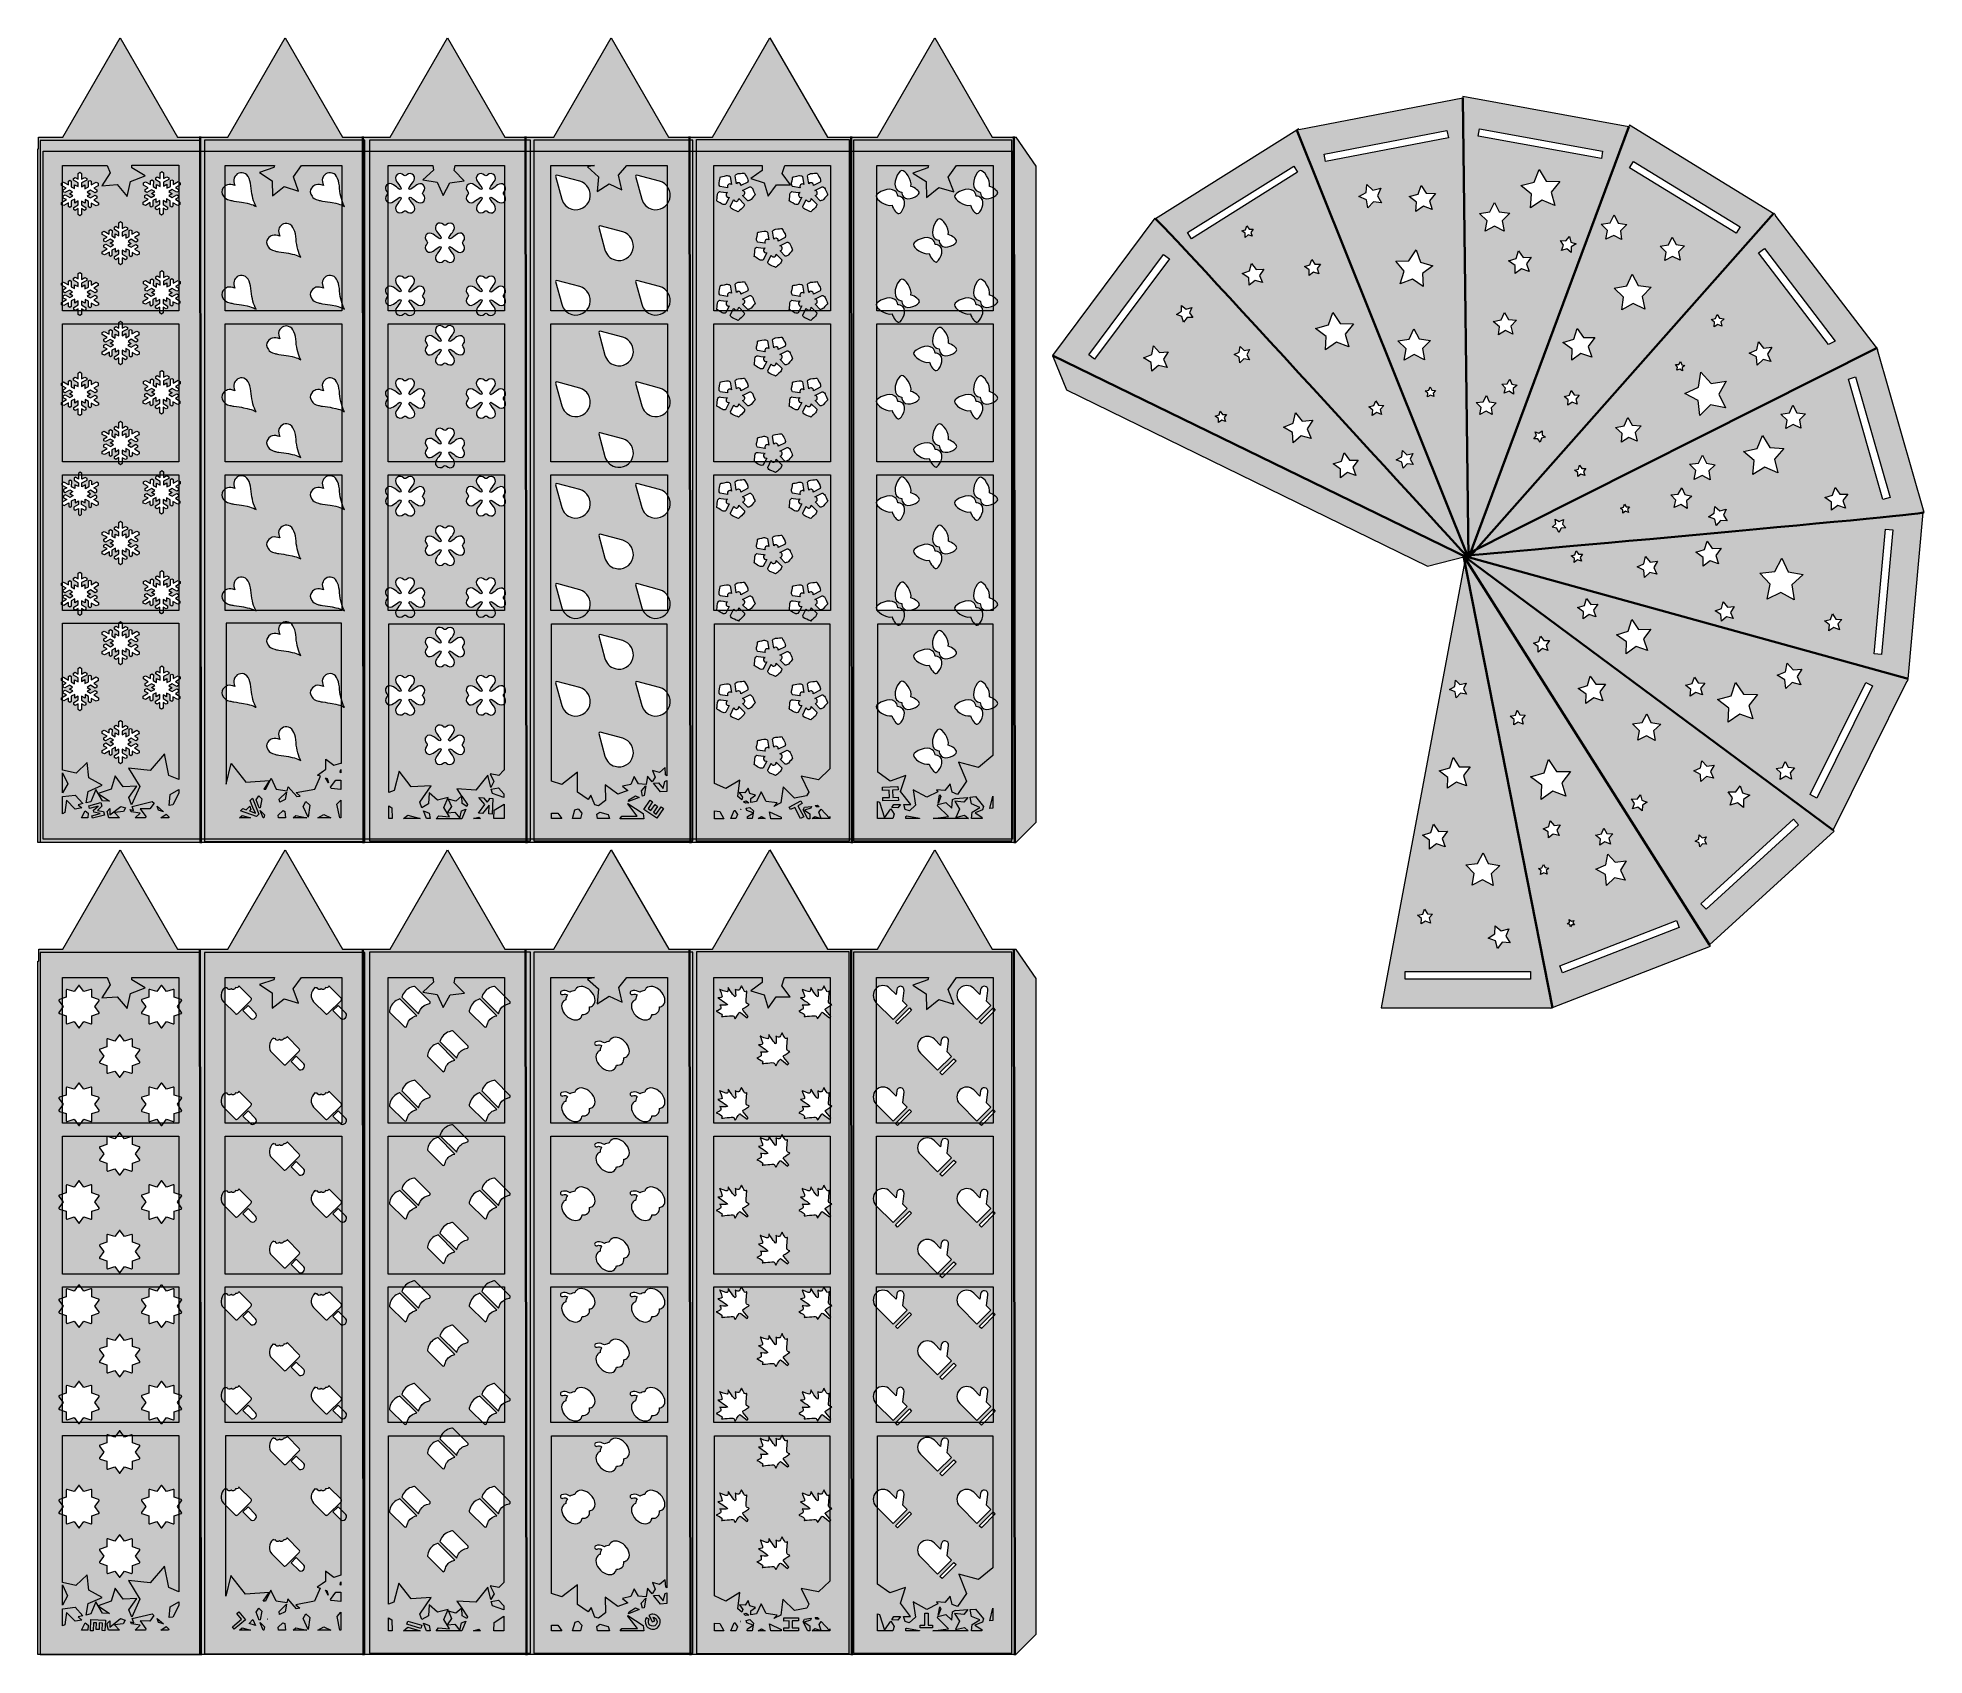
# Model space of a CAD drawing. Header units: inches. Extents: x 0 to 20.6, y -4.6 to 13.1.
import ezdxf

# ---------------------------------------------------------------- set-up
doc = ezdxf.new("R2010")
doc.units = ezdxf.units.IN
doc.header["$MEASUREMENT"] = 0
doc.layers.add('Layer 1', color=7, linetype='Continuous')

msp = doc.modelspace()

# ---------------------------------------------------------------- hatches: boundary and pattern name
at = {"layer": 'Layer 1', "true_color": 0xffffff}
h = msp.add_hatch(color=7, dxfattribs=at)
h.dxf.hatch_style = 2
edge = h.paths.add_edge_path()
edge.add_spline(control_points=[(10.686, 12.035), (10.686, 12.035), (10.693, 12.029), (10.693, 12.029), (10.693, 12.029), (10.69, 12.033), (10.69, 12.033), (10.69, 12.033), (10.686, 12.036), (10.686, 12.036), (10.686, 12.036), (10.429, 12.036), (10.429, 12.036), (10.429, 12.036), (9.801, 13.124), (9.801, 13.124), (9.801, 13.124), (9.174, 12.036), (9.174, 12.036), (9.174, 12.036), (8.624, 12.036), (8.624, 12.036), (8.624, 12.036), (7.996, 13.124), (7.996, 13.124), (7.996, 13.124), (7.368, 12.036), (7.368, 12.036), (7.368, 12.036), (6.887, 12.036), (6.887, 12.036), (6.887, 12.036), (6.26, 13.124), (6.26, 13.124), (6.26, 13.124), (5.632, 12.036), (5.632, 12.036), (5.632, 12.036), (5.096, 12.036), (5.096, 12.036), (5.096, 12.036), (4.468, 13.124), (4.468, 13.124), (4.468, 13.124), (3.84, 12.036), (3.84, 12.036), (3.84, 12.036), (3.318, 12.036), (3.318, 12.036), (3.318, 12.036), (2.69, 13.124), (2.69, 13.124), (2.69, 13.124), (2.062, 12.036), (2.062, 12.036), (2.062, 12.036), (1.512, 12.036), (1.512, 12.036), (1.512, 12.036), (0.885, 13.124), (0.885, 13.124), (0.885, 13.124), (0.257, 12.036), (0.257, 12.036), (0.257, 12.036), (-0.007, 12.036), (-0.007, 12.036), (-0.007, 12.036), (-0.007, 11.913), (-0.007, 11.913), (-0.007, 11.911), (-0.007, 11.908), (-0.007, 11.907), (-0.007, 11.907), (-0.017, 11.907), (-0.017, 11.907), (-0.017, 11.907), (-0.017, 4.317), (-0.017, 4.317), (-0.017, 4.317), (10.687, 4.317), (10.687, 4.317), (10.687, 4.317), (10.907, 4.536), (10.907, 4.536), (10.907, 4.536), (10.907, 11.718), (10.907, 11.718), (10.907, 11.718), (10.686, 12.035), (10.686, 12.035)], knot_values=[0, 0, 0, 0, 1, 1, 1, 2, 2, 2, 3, 3, 3, 4, 4, 4, 5, 5, 5, 6, 6, 6, 7, 7, 7, 8, 8, 8, 9, 9, 9, 10, 10, 10, 11, 11, 11, 12, 12, 12, 13, 13, 13, 14, 14, 14, 15, 15, 15, 16, 16, 16, 17, 17, 17, 18, 18, 18, 19, 19, 19, 20, 20, 20, 21, 21, 21, 22, 22, 22, 23, 23, 23, 24, 24, 24, 25, 25, 25, 26, 26, 26, 27, 27, 27, 28, 28, 28, 29, 29, 29, 30, 30, 30, 30], degree=3, periodic=1)
h.paths.add_polyline_path([(0.253, 5.079), (0.311, 4.958), (0.254, 4.86), (0.254, 5.049), (0.254, 5.079)])
h.paths.add_polyline_path([(0.297, 4.778), (0.279, 4.644), (0.253, 4.631), (0.253, 4.818), (0.392, 4.836), (0.476, 4.742), (0.424, 4.729), (0.465, 4.694), (0.392, 4.681)])
h.paths.add_polyline_path([(0.531, 4.585), (0.464, 4.585), (0.464, 4.586), (0.504, 4.664), (0.536, 4.637)])
h.paths.add_polyline_path([(0.582, 4.581), (0.574, 4.608), (0.668, 4.635), (0.599, 4.647), (0.592, 4.669), (0.643, 4.715), (0.55, 4.689), (0.542, 4.717), (0.675, 4.754), (0.686, 4.715), (0.636, 4.668), (0.704, 4.654), (0.715, 4.615)])
h.paths.add_polyline_path([(0.921, 4.656), (0.822, 4.643), (0.879, 4.586), (0.76, 4.586), (0.742, 4.656), (0.772, 4.69), (0.774, 4.619), (0.892, 4.712), (0.942, 4.697)])
h.paths.add_polyline_path([(1.211, 4.685), (1.104, 4.686), (1.168, 4.6), (1.162, 4.585), (1.05, 4.585), (1.106, 4.637), (1.007, 4.653), (0.996, 4.678), (1.033, 4.667), (1.017, 4.712), (1.236, 4.764), (1.256, 4.746)])
h.paths.add_polyline_path([(1.292, 4.714), (1.358, 4.653), (1.306, 4.669)])
h.paths.add_polyline_path([(1.417, 4.585), (1.332, 4.585), (1.389, 4.625), (1.393, 4.621), (1.418, 4.596)])
h.paths.add_polyline_path([(1.528, 4.856), (1.462, 4.728), (1.421, 4.722), (1.431, 4.84), (1.526, 4.896), (1.526, 4.856)])
h.paths.add_polyline_path([(1.528, 5.006), (1.418, 5.051), (1.369, 5.285), (1.214, 5.104), (0.978, 5.131), (1.101, 4.928), (1.011, 4.728), (0.982, 4.808), (1.069, 4.931), (0.919, 4.925), (0.829, 5.046), (0.787, 4.901), (0.644, 4.853), (0.769, 4.769), (0.769, 4.768), (0.692, 4.774), (0.618, 4.897), (0.565, 4.763), (0.513, 4.75), (0.536, 4.876), (0.689, 4.944), (0.542, 5.024), (0.524, 5.19), (0.403, 5.075), (0.254, 5.107), (0.254, 6.717), (1.528, 6.717)])
h.paths.add_polyline_path([(1.528, 6.857), (0.253, 6.857), (0.253, 8.34), (1.528, 8.34)])
h.paths.add_polyline_path([(1.528, 8.482), (0.253, 8.482), (0.253, 9.992), (1.528, 9.992)])
h.paths.add_polyline_path([(1.528, 10.133), (0.253, 10.133), (0.253, 11.726), (0.743, 11.726), (0.776, 11.646), (0.685, 11.503), (0.854, 11.517), (0.961, 11.386), (1, 11.551), (1.158, 11.613), (1.014, 11.701), (1.013, 11.728), (1.528, 11.728)])
h.paths.add_polyline_path([(2.19, 4.585), (2.221, 4.61), (2.311, 4.585)])
h.paths.add_polyline_path([(2.376, 4.6), (2.201, 4.661), (2.226, 4.688), (2.265, 4.674), (2.303, 4.714), (2.317, 4.679), (2.299, 4.661), (2.365, 4.636), (2.338, 4.701), (2.324, 4.736), (2.308, 4.775), (2.332, 4.8), (2.403, 4.628)])
h.paths.add_polyline_path([(2.407, 4.696), (2.372, 4.782), (2.403, 4.828), (2.436, 4.794), (2.418, 4.697)])
h.paths.add_polyline_path([(2.458, 4.585), (2.451, 4.585), (2.418, 4.667), (2.464, 4.619)])
edge = h.paths.add_edge_path()
edge.add_spline(control_points=[(2.496, 4.706), (2.496, 4.706), (2.496, 4.706), (2.496, 4.706), (2.496, 4.706), (2.496, 4.706), (2.496, 4.706), (2.496, 4.706), (2.496, 4.706), (2.496, 4.706)], knot_values=[0, 0, 0, 0, 1, 1, 1, 2, 2, 2, 3, 3, 3, 3], degree=3, periodic=1)
h.paths.add_polyline_path([(2.618, 4.585), (2.614, 4.617), (2.668, 4.667), (2.687, 4.657), (2.694, 4.586), (2.618, 4.586)])
h.paths.add_polyline_path([(2.692, 4.785), (2.631, 4.757), (2.625, 4.789), (2.707, 4.867)])
h.paths.add_polyline_path([(2.779, 4.585), (2.807, 4.611), (2.929, 4.585)])
h.paths.add_polyline_path([(2.943, 4.593), (2.887, 4.712), (2.918, 4.764), (2.961, 4.725)])
h.paths.add_polyline_path([(3.049, 4.585), (3.113, 4.622), (3.19, 4.585)])
h.paths.add_polyline_path([(3.133, 5.024), (3.149, 5.018), (3.164, 4.968)])
h.paths.add_polyline_path([(3.301, 4.585), (3.29, 4.585), (3.258, 4.736), (3.301, 4.781)])
h.paths.add_polyline_path([(3.301, 4.897), (3.194, 4.908), (3.188, 4.921), (3.246, 5), (3.301, 4.999)])
h.paths.add_polyline_path([(3.301, 5.078), (3.293, 5.09), (3.301, 5.114)])
edge = h.paths.add_edge_path()
edge.add_spline(control_points=[(3.301, 5.186), (3.301, 5.186), (3.224, 5.161), (3.224, 5.161), (3.224, 5.161), (3.135, 5.229), (3.135, 5.229), (3.135, 5.229), (3.135, 5.117), (3.135, 5.117), (3.135, 5.117), (3.097, 5.09), (3.097, 5.09), (3.097, 5.09), (3.097, 5.092), (3.097, 5.092), (3.097, 5.092), (3.097, 5.09), (3.097, 5.09), (3.097, 5.09), (3.043, 5.053), (3.043, 5.053), (3.043, 5.053), (3.076, 5.042), (3.076, 5.042), (3.076, 5.042), (3.014, 4.9), (3.014, 4.9), (3.014, 4.9), (2.81, 4.862), (2.81, 4.862), (2.81, 4.862), (2.854, 4.822), (2.854, 4.822), (2.854, 4.822), (2.819, 4.818), (2.819, 4.818), (2.819, 4.818), (2.722, 4.926), (2.722, 4.926), (2.722, 4.926), (2.714, 4.881), (2.714, 4.881), (2.714, 4.881), (2.594, 4.9), (2.594, 4.9), (2.594, 4.9), (2.537, 5.019), (2.537, 5.019), (2.537, 5.019), (2.478, 4.901), (2.478, 4.901), (2.478, 4.901), (2.457, 4.899), (2.457, 4.899), (2.457, 4.899), (2.521, 4.994), (2.521, 4.994), (2.521, 4.994), (2.262, 4.976), (2.262, 4.976), (2.262, 4.976), (2.101, 5.179), (2.101, 5.179), (2.101, 5.179), (2.044, 4.954), (2.044, 4.954), (2.044, 4.954), (2.044, 6.717), (2.044, 6.717), (2.044, 6.717), (3.306, 6.717), (3.306, 6.717), (3.306, 6.717), (3.306, 5.186), (3.306, 5.186), (3.306, 5.186), (3.301, 5.186), (3.301, 5.186)], knot_values=[0, 0, 0, 0, 1, 1, 1, 2, 2, 2, 3, 3, 3, 4, 4, 4, 5, 5, 5, 6, 6, 6, 7, 7, 7, 8, 8, 8, 9, 9, 9, 10, 10, 10, 11, 11, 11, 12, 12, 12, 13, 13, 13, 14, 14, 14, 15, 15, 15, 16, 16, 16, 17, 17, 17, 18, 18, 18, 19, 19, 19, 20, 20, 20, 21, 21, 21, 22, 22, 22, 23, 23, 23, 24, 24, 24, 25, 25, 25, 26, 26, 26, 26], degree=3, periodic=1)
h.paths.add_polyline_path([(3.31, 6.857), (2.035, 6.857), (2.035, 8.34), (3.31, 8.34)])
h.paths.add_polyline_path([(3.31, 8.482), (2.035, 8.482), (2.035, 9.992), (3.31, 9.992)])
h.paths.add_polyline_path([(3.31, 10.133), (2.035, 10.133), (2.035, 11.726), (2.574, 11.726), (2.567, 11.703), (2.411, 11.65), (2.549, 11.558), (2.551, 11.393), (2.681, 11.494), (2.838, 11.446), (2.781, 11.6), (2.869, 11.725), (3.311, 11.725), (3.311, 10.133)])
h.paths.add_polyline_path([(3.824, 4.578), (3.824, 4.719), (3.858, 4.697), (3.862, 4.578), (3.824, 4.578)])
h.paths.add_polyline_path([(3.986, 4.578), (4.033, 4.617), (4.168, 4.578)])
h.paths.add_polyline_path([(4.236, 4.578), (4.203, 4.662), (4.267, 4.636), (4.279, 4.578), (4.236, 4.578)])
h.paths.add_polyline_path([(4.679, 4.711), (4.629, 4.742), (4.625, 4.825), (4.688, 4.732)])
h.paths.add_polyline_path([(4.753, 4.578), (4.81, 4.594), (4.829, 4.578)])
h.paths.add_polyline_path([(4.956, 4.628), (4.918, 4.631), (4.924, 4.726), (4.851, 4.635), (4.806, 4.637), (4.875, 4.731), (4.81, 4.808), (4.861, 4.806), (4.903, 4.756), (4.926, 4.785), (4.928, 4.801), (4.965, 4.799)])
h.paths.add_polyline_path([(5.085, 4.578), (4.975, 4.578), (4.979, 4.669), (5.086, 4.736), (5.086, 4.578)])
h.paths.add_polyline_path([(5.085, 4.807), (4.958, 4.853), (4.946, 4.9), (5.025, 4.913), (5.083, 4.85), (5.083, 4.807)])
h.paths.add_polyline_path([(5.085, 5.107), (5.028, 5.05), (4.933, 5.068), (4.976, 4.982), (4.942, 4.918), (4.907, 5.054), (4.778, 4.89), (4.569, 4.904), (4.622, 4.825), (4.558, 4.769), (4.476, 4.792), (4.51, 4.712), (4.464, 4.64), (4.549, 4.647), (4.603, 4.581), (4.622, 4.664), (4.668, 4.682), (4.626, 4.576), (4.343, 4.576), (4.371, 4.608), (4.49, 4.596), (4.426, 4.699), (4.475, 4.808), (4.358, 4.779), (4.268, 4.86), (4.258, 4.739), (4.188, 4.697), (4.165, 4.756), (4.289, 4.936), (4.071, 4.924), (3.937, 5.096), (3.882, 4.885), (3.825, 4.864), (3.825, 6.711), (5.086, 6.711), (5.086, 5.107)])
h.paths.add_polyline_path([(5.092, 6.857), (3.817, 6.857), (3.817, 8.34), (5.092, 8.34), (5.092, 6.857)])
h.paths.add_polyline_path([(5.092, 8.482), (3.817, 8.482), (3.817, 9.992), (5.092, 9.992), (5.092, 8.482)])
h.paths.add_polyline_path([(5.092, 10.133), (3.817, 10.133), (3.817, 11.726), (4.307, 11.726), (4.314, 11.676), (4.197, 11.568), (4.354, 11.542), (4.421, 11.397), (4.494, 11.537), (4.651, 11.557), (4.54, 11.671), (4.551, 11.726), (5.092, 11.726), (5.092, 10.133)])
h.paths.add_polyline_path([(5.607, 4.578), (5.607, 4.637), (5.674, 4.639), (5.718, 4.578), (5.607, 4.578)])
h.paths.add_polyline_path([(5.921, 4.578), (5.835, 4.578), (5.862, 4.672), (5.899, 4.683), (5.937, 4.639)])
h.paths.add_polyline_path([(6.107, 4.578), (6.103, 4.625), (6.133, 4.65), (6.224, 4.624), (6.239, 4.578)])
h.paths.add_polyline_path([(6.357, 4.578), (6.374, 4.603), (6.544, 4.604), (6.439, 4.739), (6.44, 4.742), (6.61, 4.635), (6.615, 4.576), (6.357, 4.576)])
h.paths.add_polyline_path([(6.447, 4.764), (6.453, 4.783), (6.524, 4.826), (6.564, 4.808)])
h.paths.add_polyline_path([(6.589, 4.881), (6.637, 4.935), (6.618, 4.831), (6.601, 4.824)])
h.paths.add_polyline_path([(6.757, 4.581), (6.617, 4.676), (6.686, 4.779), (6.712, 4.761), (6.662, 4.689), (6.694, 4.667), (6.739, 4.731), (6.767, 4.712), (6.722, 4.649), (6.751, 4.628), (6.806, 4.707), (6.832, 4.689)])
h.paths.add_polyline_path([(6.868, 4.875), (6.8, 4.871), (6.722, 4.965), (6.778, 4.969), (6.828, 4.906), (6.847, 4.985), (6.868, 4.993)])
h.paths.add_polyline_path([(6.868, 5.047), (6.854, 5.056), (6.85, 5.136), (6.787, 5.083), (6.71, 5.106), (6.74, 5.031), (6.708, 4.981), (6.657, 5.043), (6.64, 4.95), (6.558, 4.957), (6.511, 5.037), (6.475, 4.951), (6.383, 4.932), (6.439, 4.885), (6.331, 4.846), (6.192, 4.946), (6.197, 4.775), (6.119, 4.718), (6.079, 4.728), (6.037, 4.836), (6.007, 4.786), (5.89, 4.867), (5.889, 5.085), (5.717, 4.951), (5.607, 4.986), (5.607, 6.711), (6.868, 6.711)])
h.paths.add_polyline_path([(6.874, 6.857), (5.599, 6.857), (5.599, 8.34), (6.874, 8.34), (6.874, 6.857)])
h.paths.add_polyline_path([(6.874, 8.482), (5.599, 8.482), (5.599, 9.992), (6.874, 9.992), (6.874, 8.482)])
h.paths.add_polyline_path([(6.874, 10.133), (5.599, 10.133), (5.599, 11.726), (6.076, 11.726), (6, 11.71), (6.118, 11.603), (6.104, 11.439), (6.235, 11.525), (6.376, 11.458), (6.339, 11.618), (6.429, 11.726), (6.872, 11.726), (6.872, 10.133)])
h.paths.add_polyline_path([(7.39, 4.578), (7.39, 4.661), (7.447, 4.656), (7.492, 4.576), (7.39, 4.576)])
h.paths.add_polyline_path([(7.622, 4.578), (7.567, 4.578), (7.604, 4.665), (7.611, 4.667), (7.642, 4.622)])
h.paths.add_polyline_path([(7.676, 4.679), (7.672, 4.679), (7.678, 4.681)])
h.paths.add_polyline_path([(7.708, 4.763), (7.736, 4.772), (7.765, 4.751), (7.729, 4.746)])
h.paths.add_polyline_path([(7.803, 4.578), (7.749, 4.578), (7.75, 4.6), (7.812, 4.637)])
h.paths.add_polyline_path([(7.812, 4.64), (7.743, 4.665), (7.736, 4.692), (7.775, 4.7), (7.815, 4.661)])
h.paths.add_polyline_path([(7.867, 4.578), (7.904, 4.599), (7.944, 4.578)])
h.paths.add_polyline_path([(8.006, 4.578), (7.992, 4.651), (8.117, 4.592), (8.119, 4.576), (8.006, 4.576)])
h.paths.add_polyline_path([(8.331, 4.579), (8.267, 4.701), (8.219, 4.676), (8.206, 4.704), (8.335, 4.771), (8.349, 4.743), (8.301, 4.718), (8.365, 4.596)])
h.paths.add_polyline_path([(8.442, 4.693), (8.374, 4.671), (8.433, 4.629), (8.433, 4.576), (8.412, 4.576), (8.36, 4.672), (8.375, 4.703), (8.449, 4.712)])
h.paths.add_polyline_path([(8.651, 4.578), (8.457, 4.578), (8.487, 4.601), (8.556, 4.579), (8.532, 4.647), (8.557, 4.681), (8.647, 4.582), (8.651, 4.601)])
h.paths.add_polyline_path([(8.49, 4.722), (8.517, 4.726), (8.536, 4.706), (8.504, 4.706)])
h.paths.add_polyline_path([(8.651, 5.121), (8.528, 5.003), (8.337, 5.043), (8.421, 4.868), (8.397, 4.826), (8.264, 4.801), (8.139, 4.926), (8.115, 4.75), (8.038, 4.71), (8.076, 4.749), (7.956, 4.764), (7.9, 4.872), (7.847, 4.764), (7.786, 4.754), (7.786, 4.797), (7.836, 4.833), (7.776, 4.851), (7.758, 4.911), (7.722, 4.861), (7.66, 4.862), (7.697, 4.812), (7.688, 4.782), (7.644, 4.819), (7.665, 4.997), (7.512, 4.906), (7.39, 4.961), (7.39, 6.711), (8.651, 6.711)])
h.paths.add_polyline_path([(8.657, 6.857), (7.382, 6.857), (7.382, 8.34), (8.657, 8.34)])
h.paths.add_polyline_path([(8.657, 8.482), (7.382, 8.482), (7.382, 9.992), (8.657, 9.992)])
h.paths.add_polyline_path([(8.657, 10.133), (7.382, 10.133), (7.382, 11.726), (7.91, 11.726), (7.911, 11.671), (7.786, 11.582), (7.932, 11.536), (7.978, 11.39), (8.067, 11.515), (8.219, 11.514), (8.128, 11.636), (8.158, 11.725), (8.658, 11.725), (8.658, 10.133)])
h.paths.add_polyline_path([(9.339, 4.578), (9.174, 4.578), (9.174, 4.764), (9.193, 4.758), (9.249, 4.585), (9.317, 4.683), (9.356, 4.626)])
h.paths.add_polyline_path([(9.339, 4.81), (9.4, 4.812), (9.401, 4.776), (9.232, 4.771), (9.231, 4.807), (9.303, 4.81), (9.3, 4.889), (9.228, 4.886), (9.226, 4.922), (9.397, 4.928), (9.399, 4.892), (9.337, 4.889)])
h.paths.add_polyline_path([(9.396, 4.696), (9.329, 4.699), (9.353, 4.733), (9.425, 4.733)])
h.paths.add_polyline_path([(9.483, 4.578), (9.483, 4.601), (9.492, 4.607), (9.631, 4.583), (9.632, 4.579), (9.483, 4.579)])
h.paths.add_polyline_path([(9.781, 4.578), (9.949, 4.599), (9.831, 4.719), (9.833, 4.733), (9.919, 4.754), (9.988, 4.693), (9.994, 4.785), (10.025, 4.803), (10.022, 4.799), (10.161, 4.808), (10.117, 4.756), (10.018, 4.767), (10.069, 4.682), (10.029, 4.59), (10.126, 4.614), (10.167, 4.578), (9.781, 4.578)])
h.paths.add_polyline_path([(9.835, 4.744), (9.853, 4.839), (9.867, 4.818)])
h.paths.add_polyline_path([(10.322, 4.672), (10.24, 4.64), (10.315, 4.594), (10.317, 4.579), (10.203, 4.579), (10.208, 4.649), (10.294, 4.699), (10.203, 4.738), (10.186, 4.814), (10.247, 4.818), (10.331, 4.712)])
h.paths.add_polyline_path([(10.435, 4.692), (10.401, 4.689), (10.435, 4.825)])
h.paths.add_polyline_path([(10.435, 5.268), (10.279, 5.137), (10.061, 5.197), (10.146, 4.987), (10.05, 4.842), (9.989, 4.867), (9.969, 4.957), (9.91, 4.886), (9.818, 4.894), (9.833, 4.871), (9.711, 4.811), (9.564, 4.893), (9.589, 4.725), (9.522, 4.662), (9.475, 4.679), (9.461, 4.732), (9.537, 4.732), (9.426, 4.876), (9.483, 5.05), (9.311, 4.989), (9.175, 5.087), (9.175, 6.711), (10.436, 6.711), (10.436, 5.268)])
h.paths.add_polyline_path([(10.439, 6.857), (9.164, 6.857), (9.164, 8.34), (10.439, 8.34)])
h.paths.add_polyline_path([(10.439, 8.482), (9.164, 8.482), (9.164, 9.992), (10.439, 9.992)])
h.paths.add_polyline_path([(10.439, 10.133), (9.164, 10.133), (9.164, 11.726), (9.731, 11.726), (9.724, 11.7), (9.561, 11.643), (9.706, 11.549), (9.71, 11.376), (9.843, 11.485), (10.008, 11.436), (9.947, 11.597), (10.036, 11.726), (10.439, 11.726)])
at = {"layer": 'Layer 1', "true_color": 0x231f20}
h = msp.add_hatch(color=179, dxfattribs=at)
h.dxf.hatch_style = 2
h.paths.add_polyline_path([(20.627, 7.928), (20.117, 9.709), (20.12, 9.711), (20.115, 9.717), (20.111, 9.731), (20.103, 9.733), (18.997, 11.183), (19, 11.186), (18.991, 11.192), (18.983, 11.202), (18.98, 11.198), (17.401, 12.166), (17.395, 12.15), (15.577, 12.48), (15.578, 12.463), (13.784, 12.117), (13.781, 12.125), (13.761, 12.113), (13.761, 12.113), (13.761, 12.113), (12.214, 11.142), (12.206, 11.15), (11.086, 9.646), (11.241, 9.272), (15.192, 7.339), (15.604, 7.446), (15.605, 7.446), (15.596, 7.436), (15.61, 7.443), (15.611, 7.443), (15.605, 7.429), (15.609, 7.434), (14.686, 2.507), (16.538, 2.507), (16.539, 2.503), (16.549, 2.507), (16.561, 2.507), (16.561, 2.511), (18.287, 3.181), (18.278, 3.195), (19.642, 4.441), (19.629, 4.451), (20.441, 6.087), (20.449, 6.084), (20.451, 6.108), (20.451, 6.108), (20.451, 6.108), (20.617, 7.927)])
h.paths.add_polyline_path([(13.727, 11.719), (13.77, 11.651), (12.609, 10.922), (12.566, 10.991)])
h.paths.add_polyline_path([(13.272, 10.951), (13.23, 10.965), (13.195, 10.939), (13.195, 10.983), (13.159, 11.009), (13.201, 11.022), (13.214, 11.064), (13.24, 11.028), (13.284, 11.028), (13.258, 10.993)])
h.paths.add_polyline_path([(12.343, 9.515), (12.248, 9.538), (12.176, 9.473), (12.168, 9.57), (12.084, 9.619), (12.174, 9.656), (12.194, 9.751), (12.257, 9.677), (12.354, 9.687), (12.303, 9.604)])
h.paths.add_polyline_path([(11.549, 9.604), (11.484, 9.653), (12.303, 10.752), (12.368, 10.703)])
h.paths.add_polyline_path([(12.56, 10.063), (12.521, 10.012), (12.504, 10.074), (12.444, 10.095), (12.498, 10.13), (12.499, 10.194), (12.549, 10.154), (12.611, 10.172), (12.588, 10.112), (12.624, 10.06)])
h.paths.add_polyline_path([(12.981, 8.924), (12.939, 8.938), (12.904, 8.912), (12.904, 8.956), (12.868, 8.981), (12.91, 8.995), (12.924, 9.037), (12.949, 9.001), (12.993, 9.001), (12.967, 8.966)])
h.paths.add_polyline_path([(13.244, 9.6), (13.182, 9.611), (13.138, 9.567), (13.13, 9.629), (13.075, 9.658), (13.131, 9.684), (13.141, 9.746), (13.184, 9.701), (13.245, 9.71), (13.215, 9.655)])
h.paths.add_polyline_path([(13.384, 10.444), (13.304, 10.467), (13.239, 10.414), (13.236, 10.497), (13.165, 10.542), (13.244, 10.571), (13.264, 10.652), (13.316, 10.587), (13.4, 10.592), (13.353, 10.522)])
h.paths.add_polyline_path([(13.919, 8.736), (13.808, 8.765), (13.721, 8.689), (13.714, 8.804), (13.615, 8.863), (13.722, 8.905), (13.748, 9.017), (13.821, 8.929), (13.936, 8.939), (13.874, 8.842)])
h.paths.add_polyline_path([(13.896, 10.521), (13.897, 10.583), (13.846, 10.619), (13.905, 10.637), (13.924, 10.696), (13.959, 10.645), (14.021, 10.646), (13.984, 10.597), (14.004, 10.538), (13.945, 10.558)])
h.paths.add_polyline_path([(13.967, 9.941), (14.107, 9.98), (14.154, 10.117), (14.235, 9.996), (14.38, 9.994), (14.29, 9.88), (14.332, 9.741), (14.196, 9.791), (14.077, 9.708), (14.083, 9.853)])
h.paths.add_polyline_path([(14.407, 8.333), (14.315, 8.364), (14.238, 8.306), (14.239, 8.403), (14.16, 8.459), (14.252, 8.488), (14.281, 8.58), (14.337, 8.501), (14.434, 8.502), (14.376, 8.425)])
h.paths.add_polyline_path([(14.523, 11.35), (14.441, 11.387), (14.52, 11.43), (14.529, 11.519), (14.595, 11.457), (14.682, 11.476), (14.644, 11.395), (14.689, 11.317), (14.6, 11.329), (14.54, 11.262)])
h.paths.add_polyline_path([(14.689, 8.999), (14.636, 9.022), (14.587, 8.991), (14.593, 9.048), (14.548, 9.085), (14.604, 9.098), (14.626, 9.151), (14.655, 9.102), (14.712, 9.098), (14.675, 9.055)])
h.paths.add_polyline_path([(15.242, 11.242), (15.148, 11.279), (15.064, 11.222), (15.07, 11.323), (14.99, 11.385), (15.088, 11.411), (15.122, 11.507), (15.177, 11.421), (15.278, 11.418), (15.214, 11.34)])
h.paths.add_polyline_path([(15.067, 10.801), (15.113, 10.666), (15.25, 10.628), (15.137, 10.543), (15.143, 10.401), (15.027, 10.482), (14.893, 10.432), (14.935, 10.568), (14.846, 10.679), (14.988, 10.682)])
h.paths.add_polyline_path([(14.969, 8.462), (14.924, 8.412), (14.912, 8.478), (14.85, 8.505), (14.909, 8.538), (14.916, 8.605), (14.965, 8.558), (15.031, 8.572), (15.002, 8.511), (15.036, 8.453)])
h.paths.add_polyline_path([(15.047, 9.656), (14.937, 9.596), (14.957, 9.72), (14.866, 9.805), (14.989, 9.825), (15.043, 9.938), (15.099, 9.827), (15.223, 9.811), (15.135, 9.722), (15.158, 9.6)])
h.paths.add_polyline_path([(15.261, 9.196), (15.225, 9.213), (15.191, 9.193), (15.196, 9.233), (15.166, 9.259), (15.205, 9.267), (15.221, 9.303), (15.24, 9.268), (15.28, 9.264), (15.253, 9.235)])
h.paths.add_polyline_path([(14.074, 11.77), (14.059, 11.849), (15.404, 12.109), (15.42, 12.029)])
h.paths.add_polyline_path([(19.875, 9.411), (20.253, 8.093), (20.174, 8.071), (19.797, 9.388)])
h.paths.add_polyline_path([(19.79, 8.13), (19.737, 8.06), (19.766, 7.976), (19.682, 8.005), (19.612, 7.952), (19.613, 8.04), (19.541, 8.091), (19.625, 8.117), (19.651, 8.201), (19.702, 8.129)])
h.paths.add_polyline_path([(19.7, 6.644), (19.639, 6.669), (19.583, 6.633), (19.589, 6.699), (19.537, 6.741), (19.602, 6.756), (19.625, 6.818), (19.66, 6.762), (19.726, 6.758), (19.683, 6.708)])
h.paths.add_polyline_path([(18.88, 10.818), (19.654, 9.802), (19.58, 9.765), (18.815, 10.769)])
h.paths.add_polyline_path([(18.794, 9.708), (18.812, 9.795), (18.87, 9.728), (18.958, 9.738), (18.913, 9.662), (18.949, 9.581), (18.863, 9.601), (18.798, 9.541), (18.79, 9.63), (18.713, 9.673)])
h.paths.add_polyline_path([(18.799, 8.629), (18.858, 8.772), (18.936, 8.638), (19.09, 8.627), (18.987, 8.511), (19.024, 8.361), (18.883, 8.423), (18.751, 8.342), (18.766, 8.496), (18.648, 8.595)])
h.paths.add_polyline_path([(18.752, 5.668), (18.608, 5.721), (18.481, 5.633), (18.488, 5.787), (18.364, 5.88), (18.513, 5.921), (18.563, 6.067), (18.648, 5.939), (18.803, 5.936), (18.707, 5.815)])
h.paths.add_polyline_path([(18.649, 4.701), (18.582, 4.752), (18.503, 4.725), (18.53, 4.804), (18.481, 4.872), (18.565, 4.87), (18.613, 4.938), (18.638, 4.858), (18.717, 4.833), (18.649, 4.785)])
h.paths.add_polyline_path([(18.129, 7.492), (18.222, 7.521), (18.251, 7.614), (18.307, 7.535), (18.404, 7.536), (18.346, 7.458), (18.377, 7.366), (18.285, 7.397), (18.207, 7.34), (18.209, 7.436)])
h.paths.add_polyline_path([(18.059, 8.457), (18.156, 8.469), (18.202, 8.556), (18.244, 8.467), (18.341, 8.451), (18.269, 8.384), (18.283, 8.286), (18.197, 8.334), (18.109, 8.29), (18.128, 8.387)])
h.paths.add_polyline_path([(17.983, 9.478), (17.952, 9.498), (17.919, 9.484), (17.928, 9.519), (17.904, 9.546), (17.941, 9.548), (17.959, 9.579), (17.973, 9.545), (18.008, 9.537), (17.98, 9.514)])
h.paths.add_polyline_path([(17.736, 10.843), (17.828, 10.857), (17.868, 10.942), (17.911, 10.859), (18.003, 10.847), (17.937, 10.78), (17.955, 10.688), (17.871, 10.731), (17.789, 10.686), (17.804, 10.778)])
h.paths.add_polyline_path([(17.682, 5.433), (17.588, 5.484), (17.493, 5.435), (17.512, 5.54), (17.435, 5.616), (17.542, 5.63), (17.59, 5.726), (17.637, 5.629), (17.743, 5.613), (17.665, 5.539)])
h.paths.add_polyline_path([(17.424, 4.794), (17.485, 4.79), (17.523, 4.839), (17.538, 4.779), (17.596, 4.758), (17.544, 4.725), (17.542, 4.664), (17.494, 4.703), (17.435, 4.686), (17.458, 4.743)])
h.paths.add_polyline_path([(17.261, 6.59), (17.387, 6.63), (17.426, 6.756), (17.502, 6.648), (17.635, 6.65), (17.556, 6.544), (17.598, 6.419), (17.473, 6.461), (17.367, 6.382), (17.369, 6.514)])
h.paths.add_polyline_path([(17.354, 3.904), (17.237, 3.929), (17.15, 3.847), (17.138, 3.967), (17.033, 4.025), (17.143, 4.072), (17.166, 4.19), (17.245, 4.1), (17.364, 4.115), (17.303, 4.012)])
h.paths.add_polyline_path([(16.84, 6.002), (16.941, 6.034), (16.972, 6.135), (17.034, 6.048), (17.139, 6.05), (17.076, 5.965), (17.11, 5.865), (17.01, 5.899), (16.925, 5.836), (16.926, 5.941)])
h.paths.add_polyline_path([(16.706, 4.823), (16.562, 4.877), (16.436, 4.788), (16.442, 4.942), (16.319, 5.035), (16.467, 5.077), (16.517, 5.223), (16.603, 5.094), (16.757, 5.092), (16.661, 4.971)])
h.paths.add_polyline_path([(16.303, 10.566), (16.219, 10.595), (16.149, 10.542), (16.15, 10.63), (16.078, 10.681), (16.162, 10.707), (16.188, 10.791), (16.239, 10.719), (16.327, 10.721), (16.275, 10.65)])
h.paths.add_polyline_path([(16.237, 5.611), (16.184, 5.634), (16.136, 5.603), (16.141, 5.661), (16.097, 5.697), (16.153, 5.71), (16.174, 5.763), (16.203, 5.714), (16.261, 5.71), (16.223, 5.667)])
h.paths.add_polyline_path([(15.611, 4.07), (15.74, 4.087), (15.799, 4.202), (15.855, 4.085), (15.983, 4.065), (15.889, 3.975), (15.909, 3.847), (15.795, 3.909), (15.679, 3.85), (15.703, 3.978)])
h.paths.add_polyline_path([(15.911, 10.018), (15.998, 10.036), (16.033, 10.118), (16.076, 10.041), (16.164, 10.033), (16.105, 9.968), (16.125, 9.881), (16.044, 9.918), (15.968, 9.872), (15.978, 9.96)])
h.paths.add_polyline_path([(15.76, 11.201), (15.874, 11.218), (15.925, 11.322), (15.977, 11.218), (16.092, 11.202), (16.009, 11.121), (16.029, 11.007), (15.926, 11.06), (15.824, 11.006), (15.843, 11.12)])
h.paths.add_polyline_path([(15.928, 3.317), (15.931, 3.403), (15.998, 3.348), (16.081, 3.371), (16.049, 3.291), (16.096, 3.218), (16.01, 3.224), (15.956, 3.157), (15.935, 3.241), (15.854, 3.271)])
h.paths.add_polyline_path([(16.084, 9.255), (16.03, 9.232), (16.044, 9.289), (16.005, 9.333), (16.064, 9.337), (16.093, 9.388), (16.116, 9.333), (16.173, 9.321), (16.128, 9.283), (16.134, 9.224)])
h.paths.add_polyline_path([(16.988, 9.628), (16.871, 9.668), (16.772, 9.594), (16.774, 9.717), (16.673, 9.788), (16.791, 9.825), (16.828, 9.943), (16.899, 9.842), (17.022, 9.844), (16.948, 9.745)])
h.paths.add_polyline_path([(16.913, 8.333), (16.871, 8.347), (16.836, 8.321), (16.836, 8.365), (16.8, 8.39), (16.843, 8.403), (16.856, 8.445), (16.881, 8.409), (16.925, 8.41), (16.899, 8.375)])
h.paths.add_polyline_path([(16.688, 9.198), (16.744, 9.21), (16.765, 9.264), (16.795, 9.214), (16.852, 9.211), (16.814, 9.168), (16.828, 9.112), (16.776, 9.134), (16.727, 9.104), (16.732, 9.161)])
h.paths.add_polyline_path([(16.765, 10.834), (16.763, 10.773), (16.716, 10.812), (16.656, 10.796), (16.679, 10.853), (16.645, 10.904), (16.706, 10.9), (16.745, 10.948), (16.76, 10.888), (16.817, 10.867)])
h.paths.add_polyline_path([(16.681, 7.851), (16.67, 7.799), (16.706, 7.761), (16.653, 7.755), (16.628, 7.709), (16.606, 7.757), (16.554, 7.767), (16.594, 7.803), (16.587, 7.856), (16.633, 7.829)])
h.paths.add_polyline_path([(16.545, 11.434), (16.584, 11.289), (16.445, 11.346), (16.32, 11.263), (16.331, 11.413), (16.214, 11.506), (16.359, 11.542), (16.412, 11.683), (16.491, 11.555), (16.641, 11.549)])
h.paths.add_polyline_path([(16.509, 6.419), (16.451, 6.438), (16.402, 6.401), (16.402, 6.463), (16.352, 6.499), (16.411, 6.517), (16.429, 6.576), (16.465, 6.526), (16.526, 6.526), (16.49, 6.477)])
h.paths.add_polyline_path([(16.369, 8.812), (16.411, 8.797), (16.447, 8.823), (16.445, 8.779), (16.481, 8.753), (16.439, 8.741), (16.425, 8.699), (16.4, 8.735), (16.356, 8.735), (16.383, 8.77)])
h.paths.add_polyline_path([(16.743, 3.472), (16.766, 3.455), (16.792, 3.464), (16.783, 3.438), (16.8, 3.416), (16.772, 3.416), (16.757, 3.393), (16.748, 3.419), (16.721, 3.427), (16.744, 3.444)])
h.paths.add_polyline_path([(16.798, 7.382), (16.799, 7.426), (16.763, 7.452), (16.805, 7.465), (16.818, 7.507), (16.844, 7.471), (16.888, 7.472), (16.861, 7.436), (16.875, 7.395), (16.834, 7.409)])
h.paths.add_polyline_path([(16.908, 6.911), (16.932, 6.987), (16.978, 6.922), (17.057, 6.923), (17.009, 6.86), (17.035, 6.785), (16.96, 6.81), (16.896, 6.763), (16.897, 6.842), (16.832, 6.888)])
h.paths.add_polyline_path([(17.096, 4.41), (17.12, 4.472), (17.154, 4.416), (17.22, 4.412), (17.177, 4.362), (17.194, 4.298), (17.133, 4.323), (17.078, 4.287), (17.083, 4.353), (17.031, 4.395)])
h.paths.add_polyline_path([(17.701, 7.254), (17.623, 7.271), (17.565, 7.216), (17.557, 7.296), (17.487, 7.334), (17.56, 7.366), (17.576, 7.445), (17.629, 7.385), (17.708, 7.395), (17.667, 7.326)])
h.paths.add_polyline_path([(17.463, 8.803), (17.485, 8.708), (17.396, 8.748), (17.313, 8.697), (17.323, 8.794), (17.249, 8.857), (17.345, 8.877), (17.382, 8.967), (17.431, 8.883), (17.528, 8.875)])
h.paths.add_polyline_path([(17.392, 7.929), (17.358, 7.941), (17.33, 7.92), (17.33, 7.955), (17.302, 7.975), (17.335, 7.986), (17.346, 8.019), (17.366, 7.991), (17.401, 7.991), (17.38, 7.963)])
h.paths.add_polyline_path([(18.156, 9.3), (18.184, 9.462), (18.296, 9.341), (18.459, 9.366), (18.379, 9.222), (18.452, 9.074), (18.29, 9.106), (18.173, 8.991), (18.153, 9.154), (18.007, 9.23)])
h.paths.add_polyline_path([(18.414, 9.966), (18.37, 9.986), (18.328, 9.96), (18.333, 10.009), (18.296, 10.04), (18.344, 10.05), (18.363, 10.095), (18.387, 10.053), (18.436, 10.049), (18.403, 10.013)])
h.paths.add_polyline_path([(18.471, 7.836), (18.398, 7.842), (18.352, 7.785), (18.336, 7.856), (18.268, 7.882), (18.33, 7.92), (18.334, 7.993), (18.389, 7.945), (18.459, 7.964), (18.431, 7.897)])
h.paths.add_polyline_path([(18.41, 6.878), (18.428, 6.951), (18.475, 6.893), (18.549, 6.898), (18.508, 6.835), (18.536, 6.766), (18.464, 6.786), (18.407, 6.737), (18.403, 6.812), (18.339, 6.852)])
h.paths.add_polyline_path([(17.444, 11.77), (18.612, 11.054), (18.57, 10.985), (17.401, 11.701)])
h.paths.add_polyline_path([(17.431, 10.536), (17.498, 10.411), (17.64, 10.395), (17.541, 10.293), (17.57, 10.154), (17.442, 10.216), (17.318, 10.145), (17.338, 10.286), (17.233, 10.382), (17.373, 10.407)])
h.paths.add_polyline_path([(17.235, 11.184), (17.277, 11.095), (17.374, 11.078), (17.302, 11.011), (17.316, 10.914), (17.23, 10.961), (17.142, 10.918), (17.161, 11.014), (17.092, 11.085), (17.19, 11.097)])
h.paths.add_polyline_path([(15.76, 12.127), (17.108, 11.882), (17.094, 11.802), (15.746, 12.047)])
h.paths.add_polyline_path([(15.801, 9.14), (15.836, 9.208), (15.868, 9.139), (15.943, 9.127), (15.888, 9.074), (15.899, 8.999), (15.833, 9.036), (15.765, 9.002), (15.779, 9.076), (15.725, 9.13)])
h.paths.add_polyline_path([(15.491, 6.024), (15.498, 6.091), (15.547, 6.045), (15.613, 6.059), (15.584, 5.998), (15.618, 5.94), (15.551, 5.949), (15.506, 5.899), (15.494, 5.965), (15.432, 5.992)])
h.paths.add_polyline_path([(15.435, 5.133), (15.474, 5.245), (15.539, 5.146), (15.659, 5.143), (15.584, 5.05), (15.618, 4.936), (15.507, 4.978), (15.409, 4.911), (15.415, 5.029), (15.32, 5.102)])
h.paths.add_polyline_path([(15.228, 4.424), (15.257, 4.517), (15.313, 4.438), (15.41, 4.439), (15.352, 4.361), (15.383, 4.27), (15.291, 4.301), (15.214, 4.243), (15.215, 4.34), (15.136, 4.396)])
h.paths.add_polyline_path([(15.139, 3.533), (15.16, 3.586), (15.19, 3.537), (15.247, 3.533), (15.209, 3.49), (15.224, 3.434), (15.171, 3.457), (15.122, 3.426), (15.127, 3.483), (15.083, 3.52)])
h.paths.add_polyline_path([(16.319, 2.822), (14.948, 2.822), (14.948, 2.903), (16.319, 2.903)])
h.paths.add_polyline_path([(16.5, 3.969), (16.464, 3.986), (16.429, 3.966), (16.434, 4.006), (16.405, 4.032), (16.444, 4.04), (16.46, 4.076), (16.479, 4.041), (16.519, 4.037), (16.491, 4.008)])
h.paths.add_polyline_path([(16.567, 4.409), (16.517, 4.366), (16.513, 4.432), (16.457, 4.466), (16.519, 4.49), (16.534, 4.554), (16.576, 4.503), (16.642, 4.508), (16.606, 4.453), (16.631, 4.392)])
h.paths.add_polyline_path([(16.669, 2.891), (16.639, 2.967), (17.917, 3.463), (17.946, 3.387)])
h.paths.add_polyline_path([(17.889, 7.982), (17.908, 8.061), (17.853, 8.121), (17.934, 8.128), (17.974, 8.198), (18.006, 8.123), (18.085, 8.107), (18.024, 8.054), (18.033, 7.973), (17.963, 8.015)])
h.paths.add_polyline_path([(18.013, 6.039), (18.086, 6.057), (18.112, 6.127), (18.152, 6.064), (18.227, 6.06), (18.179, 6.003), (18.199, 5.931), (18.129, 5.959), (18.066, 5.918), (18.072, 5.992)])
h.paths.add_polyline_path([(18.18, 5.133), (18.195, 5.211), (18.248, 5.152), (18.327, 5.161), (18.287, 5.093), (18.321, 5.02), (18.243, 5.037), (18.184, 4.983), (18.177, 5.062), (18.107, 5.101)])
h.paths.add_polyline_path([(18.163, 4.314), (18.122, 4.332), (18.161, 4.354), (18.166, 4.399), (18.198, 4.368), (18.242, 4.377), (18.223, 4.337), (18.245, 4.298), (18.201, 4.303), (18.171, 4.27)])
h.paths.add_polyline_path([(18.239, 3.585), (18.184, 3.645), (19.196, 4.57), (19.251, 4.509)])
h.paths.add_polyline_path([(19.175, 5.011), (19.111, 5.042), (19.049, 5.007), (19.059, 5.077), (19.006, 5.125), (19.076, 5.138), (19.105, 5.202), (19.139, 5.14), (19.209, 5.132), (19.16, 5.08)])
h.paths.add_polyline_path([(19.278, 6.043), (19.183, 6.066), (19.111, 6.001), (19.103, 6.098), (19.019, 6.147), (19.109, 6.184), (19.129, 6.279), (19.192, 6.205), (19.289, 6.215), (19.238, 6.132)])
h.paths.add_polyline_path([(19.18, 7.137), (19.203, 6.972), (19.058, 7.054), (18.909, 6.981), (18.942, 7.144), (18.827, 7.263), (18.992, 7.282), (19.069, 7.428), (19.138, 7.278), (19.302, 7.249)])
h.paths.add_polyline_path([(19.261, 8.941), (19.278, 8.849), (19.194, 8.891), (19.112, 8.847), (19.127, 8.939), (19.059, 9.003), (19.151, 9.018), (19.191, 9.102), (19.234, 9.019), (19.327, 9.007)])
h.paths.add_polyline_path([(19.452, 4.803), (19.379, 4.84), (19.988, 6.067), (20.061, 6.031)])
h.paths.add_polyline_path([(20.159, 6.374), (20.078, 6.381), (20.202, 7.746), (20.283, 7.739)])
at = {"layer": 'Layer 1', "true_color": 0x71cac5}
h = msp.add_hatch(color=133, dxfattribs=at)
h.dxf.hatch_style = 2
h.paths.add_polyline_path([(0.01, 12), (0.01, 4.319), (1.76, 4.319), (1.76, 12)])
h.paths.add_polyline_path([(0.65, 6.089), (0.597, 6.058), (0.631, 6.039), (0.631, 6.017), (0.613, 6.007), (0.561, 6.037), (0.526, 6.014), (0.56, 5.992), (0.524, 5.971), (0.56, 5.951), (0.611, 5.981), (0.629, 5.969), (0.629, 5.949), (0.597, 5.931), (0.647, 5.899), (0.647, 5.875), (0.622, 5.864), (0.569, 5.893), (0.569, 5.854), (0.556, 5.843), (0.54, 5.854), (0.54, 5.914), (0.501, 5.935), (0.501, 5.894), (0.463, 5.917), (0.463, 5.875), (0.511, 5.846), (0.511, 5.822), (0.496, 5.814), (0.463, 5.833), (0.463, 5.771), (0.444, 5.757), (0.426, 5.771), (0.426, 5.833), (0.393, 5.814), (0.378, 5.825), (0.378, 5.847), (0.426, 5.876), (0.426, 5.918), (0.388, 5.894), (0.388, 5.937), (0.349, 5.918), (0.349, 5.858), (0.333, 5.847), (0.321, 5.858), (0.321, 5.897), (0.268, 5.867), (0.244, 5.876), (0.244, 5.901), (0.299, 5.933), (0.263, 5.95), (0.263, 5.974), (0.283, 5.985), (0.333, 5.954), (0.368, 5.975), (0.367, 5.975), (0.331, 5.996), (0.365, 6.018), (0.331, 6.037), (0.281, 6.008), (0.261, 6.018), (0.261, 6.04), (0.296, 6.06), (0.243, 6.089), (0.243, 6.114), (0.265, 6.125), (0.319, 6.094), (0.319, 6.133), (0.333, 6.144), (0.351, 6.133), (0.35, 6.074), (0.386, 6.053), (0.386, 6.096), (0.425, 6.075), (0.425, 6.117), (0.376, 6.146), (0.376, 6.168), (0.392, 6.179), (0.425, 6.16), (0.425, 6.222), (0.443, 6.236), (0.461, 6.222), (0.461, 6.16), (0.499, 6.179), (0.519, 6.168), (0.519, 6.149), (0.461, 6.119), (0.461, 6.078), (0.5, 6.1), (0.5, 6.056), (0.539, 6.075), (0.539, 6.139), (0.553, 6.147), (0.568, 6.139), (0.568, 6.097), (0.624, 6.128), (0.644, 6.115), (0.644, 6.089)])
h.paths.add_polyline_path([(0.65, 7.132), (0.597, 7.101), (0.631, 7.082), (0.631, 7.06), (0.613, 7.05), (0.561, 7.081), (0.526, 7.057), (0.56, 7.035), (0.524, 7.014), (0.56, 6.994), (0.611, 7.024), (0.629, 7.012), (0.629, 6.992), (0.597, 6.974), (0.647, 6.942), (0.647, 6.918), (0.622, 6.907), (0.569, 6.936), (0.569, 6.897), (0.556, 6.886), (0.54, 6.897), (0.54, 6.958), (0.501, 6.979), (0.501, 6.939), (0.463, 6.961), (0.463, 6.919), (0.511, 6.89), (0.511, 6.867), (0.496, 6.858), (0.463, 6.878), (0.463, 6.815), (0.444, 6.801), (0.426, 6.815), (0.426, 6.878), (0.393, 6.858), (0.378, 6.869), (0.378, 6.892), (0.426, 6.921), (0.426, 6.962), (0.388, 6.939), (0.388, 6.982), (0.349, 6.962), (0.349, 6.903), (0.333, 6.892), (0.321, 6.903), (0.321, 6.942), (0.268, 6.911), (0.244, 6.921), (0.244, 6.946), (0.299, 6.978), (0.263, 6.994), (0.263, 7.014), (0.283, 7.025), (0.333, 6.994), (0.368, 7.015), (0.367, 7.015), (0.331, 7.036), (0.365, 7.058), (0.331, 7.078), (0.281, 7.049), (0.261, 7.058), (0.261, 7.081), (0.296, 7.1), (0.243, 7.129), (0.243, 7.154), (0.265, 7.165), (0.319, 7.135), (0.319, 7.174), (0.333, 7.185), (0.351, 7.174), (0.35, 7.114), (0.386, 7.093), (0.386, 7.136), (0.425, 7.115), (0.425, 7.157), (0.376, 7.186), (0.376, 7.208), (0.392, 7.219), (0.425, 7.2), (0.425, 7.262), (0.443, 7.276), (0.461, 7.262), (0.461, 7.2), (0.499, 7.219), (0.519, 7.208), (0.519, 7.189), (0.461, 7.16), (0.461, 7.118), (0.5, 7.14), (0.5, 7.096), (0.539, 7.115), (0.539, 7.179), (0.553, 7.187), (0.568, 7.179), (0.568, 7.137), (0.624, 7.168), (0.644, 7.156), (0.644, 7.132)])
edge = h.paths.add_edge_path()
edge.add_spline(control_points=[(0.65, 8.226), (0.65, 8.226), (0.597, 8.196), (0.597, 8.196), (0.597, 8.196), (0.631, 8.176), (0.631, 8.176), (0.631, 8.176), (0.631, 8.154), (0.631, 8.154), (0.631, 8.154), (0.613, 8.144), (0.613, 8.144), (0.613, 8.144), (0.561, 8.175), (0.561, 8.175), (0.561, 8.175), (0.528, 8.153), (0.528, 8.153), (0.528, 8.153), (0.561, 8.131), (0.561, 8.131), (0.561, 8.131), (0.525, 8.11), (0.525, 8.11), (0.525, 8.11), (0.561, 8.09), (0.561, 8.09), (0.561, 8.09), (0.613, 8.119), (0.613, 8.119), (0.613, 8.119), (0.631, 8.108), (0.631, 8.108), (0.631, 8.108), (0.631, 8.087), (0.631, 8.087), (0.631, 8.087), (0.599, 8.069), (0.599, 8.069), (0.599, 8.069), (0.649, 8.038), (0.649, 8.038), (0.649, 8.038), (0.649, 8.014), (0.649, 8.014), (0.649, 8.014), (0.624, 8.003), (0.624, 8.003), (0.624, 8.003), (0.571, 8.032), (0.571, 8.032), (0.571, 8.032), (0.571, 7.993), (0.571, 7.993), (0.571, 7.993), (0.557, 7.982), (0.557, 7.982), (0.557, 7.982), (0.542, 7.993), (0.542, 7.993), (0.542, 7.993), (0.542, 8.053), (0.542, 8.053), (0.542, 8.053), (0.503, 8.074), (0.503, 8.074), (0.503, 8.074), (0.503, 8.033), (0.503, 8.033), (0.503, 8.033), (0.464, 8.056), (0.464, 8.056), (0.464, 8.056), (0.464, 8.014), (0.464, 8.014), (0.464, 8.014), (0.513, 7.985), (0.513, 7.985), (0.513, 7.985), (0.513, 7.961), (0.513, 7.961), (0.513, 7.961), (0.497, 7.953), (0.497, 7.953), (0.497, 7.953), (0.464, 7.972), (0.464, 7.972), (0.464, 7.972), (0.464, 7.91), (0.464, 7.91), (0.464, 7.91), (0.446, 7.896), (0.446, 7.896), (0.446, 7.896), (0.428, 7.91), (0.428, 7.91), (0.428, 7.91), (0.428, 7.972), (0.428, 7.972), (0.428, 7.972), (0.394, 7.953), (0.394, 7.953), (0.394, 7.953), (0.379, 7.964), (0.379, 7.964), (0.379, 7.964), (0.379, 7.986), (0.379, 7.986), (0.379, 7.986), (0.431, 8.014), (0.431, 8.014), (0.431, 8.014), (0.431, 8.056), (0.431, 8.056), (0.431, 8.056), (0.392, 8.032), (0.392, 8.032), (0.392, 8.032), (0.392, 8.075), (0.392, 8.075), (0.392, 8.075), (0.353, 8.056), (0.353, 8.056), (0.353, 8.056), (0.353, 7.996), (0.353, 7.996), (0.353, 7.996), (0.338, 7.985), (0.338, 7.985), (0.338, 7.985), (0.325, 7.996), (0.325, 7.996), (0.325, 7.996), (0.325, 8.035), (0.325, 8.035), (0.325, 8.035), (0.272, 8.004), (0.272, 8.004), (0.272, 8.004), (0.249, 8.014), (0.249, 8.014), (0.249, 8.014), (0.249, 8.039), (0.249, 8.039), (0.249, 8.039), (0.303, 8.071), (0.303, 8.071), (0.303, 8.071), (0.267, 8.087), (0.267, 8.087), (0.267, 8.087), (0.267, 8.111), (0.267, 8.111), (0.267, 8.111), (0.288, 8.122), (0.288, 8.122), (0.288, 8.122), (0.338, 8.092), (0.338, 8.092), (0.338, 8.092), (0.372, 8.112), (0.372, 8.112), (0.372, 8.112), (0.371, 8.112), (0.371, 8.112), (0.371, 8.112), (0.335, 8.133), (0.335, 8.133), (0.335, 8.133), (0.369, 8.156), (0.369, 8.156), (0.369, 8.156), (0.335, 8.175), (0.335, 8.175), (0.335, 8.175), (0.285, 8.146), (0.285, 8.146), (0.285, 8.146), (0.265, 8.156), (0.265, 8.156), (0.265, 8.156), (0.265, 8.178), (0.265, 8.178), (0.265, 8.178), (0.3, 8.197), (0.3, 8.197), (0.3, 8.197), (0.247, 8.226), (0.247, 8.226), (0.247, 8.226), (0.247, 8.25), (0.247, 8.25), (0.247, 8.25), (0.269, 8.261), (0.269, 8.261), (0.269, 8.261), (0.324, 8.231), (0.324, 8.231), (0.324, 8.231), (0.324, 8.269), (0.324, 8.269), (0.324, 8.269), (0.338, 8.281), (0.338, 8.281), (0.338, 8.281), (0.356, 8.269), (0.356, 8.269), (0.356, 8.269), (0.354, 8.21), (0.354, 8.21), (0.354, 8.21), (0.39, 8.189), (0.39, 8.189), (0.39, 8.189), (0.39, 8.232), (0.39, 8.232), (0.39, 8.232), (0.429, 8.211), (0.429, 8.211), (0.429, 8.211), (0.429, 8.253), (0.429, 8.253), (0.429, 8.253), (0.381, 8.282), (0.381, 8.282), (0.381, 8.282), (0.381, 8.304), (0.381, 8.304), (0.381, 8.304), (0.396, 8.315), (0.396, 8.315), (0.396, 8.315), (0.431, 8.292), (0.431, 8.292), (0.431, 8.292), (0.431, 8.354), (0.431, 8.354), (0.431, 8.354), (0.449, 8.368), (0.449, 8.368), (0.449, 8.368), (0.467, 8.354), (0.467, 8.354), (0.467, 8.354), (0.467, 8.292), (0.467, 8.292), (0.467, 8.292), (0.504, 8.311), (0.504, 8.311), (0.504, 8.311), (0.525, 8.3), (0.525, 8.3), (0.525, 8.3), (0.525, 8.281), (0.525, 8.281), (0.525, 8.281), (0.467, 8.251), (0.467, 8.251), (0.467, 8.251), (0.467, 8.21), (0.467, 8.21), (0.467, 8.21), (0.506, 8.232), (0.506, 8.232), (0.506, 8.232), (0.506, 8.188), (0.506, 8.188), (0.506, 8.188), (0.544, 8.207), (0.544, 8.207), (0.544, 8.207), (0.544, 8.271), (0.544, 8.271), (0.544, 8.271), (0.558, 8.279), (0.558, 8.279), (0.558, 8.279), (0.574, 8.271), (0.574, 8.271), (0.574, 8.271), (0.574, 8.229), (0.574, 8.229), (0.574, 8.229), (0.629, 8.26), (0.629, 8.26), (0.629, 8.26), (0.65, 8.247), (0.65, 8.247), (0.65, 8.247), (0.65, 8.226), (0.65, 8.226)], knot_values=[0, 0, 0, 0, 1, 1, 1, 2, 2, 2, 3, 3, 3, 4, 4, 4, 5, 5, 5, 6, 6, 6, 7, 7, 7, 8, 8, 8, 9, 9, 9, 10, 10, 10, 11, 11, 11, 12, 12, 12, 13, 13, 13, 14, 14, 14, 15, 15, 15, 16, 16, 16, 17, 17, 17, 18, 18, 18, 19, 19, 19, 20, 20, 20, 21, 21, 21, 22, 22, 22, 23, 23, 23, 24, 24, 24, 25, 25, 25, 26, 26, 26, 27, 27, 27, 28, 28, 28, 29, 29, 29, 30, 30, 30, 31, 31, 31, 32, 32, 32, 33, 33, 33, 34, 34, 34, 35, 35, 35, 36, 36, 36, 37, 37, 37, 38, 38, 38, 39, 39, 39, 40, 40, 40, 41, 41, 41, 42, 42, 42, 43, 43, 43, 44, 44, 44, 45, 45, 45, 46, 46, 46, 47, 47, 47, 48, 48, 48, 49, 49, 49, 50, 50, 50, 51, 51, 51, 52, 52, 52, 53, 53, 53, 54, 54, 54, 55, 55, 55, 56, 56, 56, 57, 57, 57, 58, 58, 58, 59, 59, 59, 60, 60, 60, 61, 61, 61, 62, 62, 62, 63, 63, 63, 64, 64, 64, 65, 65, 65, 66, 66, 66, 67, 67, 67, 68, 68, 68, 69, 69, 69, 70, 70, 70, 71, 71, 71, 72, 72, 72, 73, 73, 73, 74, 74, 74, 75, 75, 75, 76, 76, 76, 77, 77, 77, 78, 78, 78, 79, 79, 79, 80, 80, 80, 81, 81, 81, 82, 82, 82, 83, 83, 83, 84, 84, 84, 85, 85, 85, 86, 86, 86, 87, 87, 87, 88, 88, 88, 89, 89, 89, 90, 90, 90, 91, 91, 91, 92, 92, 92, 93, 93, 93, 94, 94, 94, 95, 95, 95, 96, 96, 96, 97, 97, 97, 97], degree=3, periodic=1)
h.paths.add_polyline_path([(0.65, 9.319), (0.597, 9.289), (0.631, 9.269), (0.631, 9.247), (0.613, 9.237), (0.561, 9.268), (0.526, 9.244), (0.56, 9.222), (0.524, 9.201), (0.56, 9.182), (0.611, 9.211), (0.629, 9.2), (0.629, 9.179), (0.597, 9.161), (0.647, 9.129), (0.647, 9.106), (0.622, 9.094), (0.569, 9.124), (0.569, 9.085), (0.556, 9.074), (0.54, 9.085), (0.54, 9.144), (0.501, 9.165), (0.501, 9.125), (0.463, 9.147), (0.463, 9.106), (0.511, 9.076), (0.511, 9.053), (0.496, 9.044), (0.463, 9.064), (0.463, 9.001), (0.444, 8.988), (0.426, 9.001), (0.426, 9.064), (0.393, 9.044), (0.378, 9.056), (0.378, 9.078), (0.426, 9.107), (0.426, 9.149), (0.388, 9.125), (0.388, 9.168), (0.349, 9.149), (0.349, 9.089), (0.333, 9.078), (0.321, 9.089), (0.321, 9.128), (0.268, 9.097), (0.244, 9.107), (0.244, 9.132), (0.299, 9.164), (0.263, 9.181), (0.263, 9.204), (0.283, 9.215), (0.333, 9.185), (0.368, 9.206), (0.367, 9.206), (0.331, 9.226), (0.365, 9.249), (0.331, 9.268), (0.281, 9.239), (0.261, 9.249), (0.261, 9.271), (0.296, 9.29), (0.243, 9.319), (0.243, 9.344), (0.265, 9.356), (0.319, 9.325), (0.319, 9.364), (0.333, 9.375), (0.351, 9.364), (0.35, 9.304), (0.386, 9.283), (0.386, 9.326), (0.425, 9.306), (0.425, 9.347), (0.376, 9.376), (0.376, 9.399), (0.392, 9.41), (0.425, 9.39), (0.425, 9.453), (0.443, 9.467), (0.461, 9.453), (0.461, 9.39), (0.499, 9.41), (0.519, 9.399), (0.519, 9.379), (0.461, 9.35), (0.461, 9.308), (0.5, 9.331), (0.5, 9.286), (0.539, 9.306), (0.539, 9.369), (0.553, 9.378), (0.568, 9.369), (0.568, 9.328), (0.624, 9.358), (0.644, 9.346), (0.644, 9.319)])
h.paths.add_polyline_path([(0.65, 10.414), (0.597, 10.383), (0.631, 10.364), (0.631, 10.342), (0.613, 10.332), (0.561, 10.362), (0.526, 10.339), (0.56, 10.317), (0.524, 10.296), (0.56, 10.276), (0.611, 10.306), (0.629, 10.294), (0.629, 10.274), (0.597, 10.256), (0.647, 10.224), (0.647, 10.2), (0.622, 10.189), (0.569, 10.218), (0.569, 10.179), (0.556, 10.168), (0.54, 10.179), (0.54, 10.239), (0.501, 10.26), (0.501, 10.219), (0.463, 10.242), (0.463, 10.2), (0.511, 10.171), (0.511, 10.147), (0.496, 10.139), (0.463, 10.158), (0.463, 10.096), (0.444, 10.082), (0.426, 10.096), (0.426, 10.158), (0.393, 10.139), (0.378, 10.15), (0.378, 10.172), (0.426, 10.201), (0.426, 10.243), (0.388, 10.219), (0.388, 10.262), (0.349, 10.243), (0.349, 10.183), (0.333, 10.172), (0.321, 10.183), (0.321, 10.222), (0.268, 10.192), (0.244, 10.201), (0.244, 10.226), (0.299, 10.258), (0.263, 10.275), (0.263, 10.299), (0.283, 10.31), (0.333, 10.279), (0.368, 10.3), (0.367, 10.3), (0.331, 10.321), (0.365, 10.343), (0.331, 10.362), (0.281, 10.333), (0.261, 10.343), (0.261, 10.365), (0.296, 10.385), (0.243, 10.414), (0.243, 10.439), (0.265, 10.45), (0.319, 10.419), (0.319, 10.458), (0.333, 10.469), (0.351, 10.458), (0.35, 10.399), (0.386, 10.378), (0.386, 10.421), (0.425, 10.4), (0.425, 10.442), (0.376, 10.471), (0.376, 10.493), (0.392, 10.504), (0.425, 10.485), (0.425, 10.542), (0.443, 10.556), (0.461, 10.542), (0.461, 10.479), (0.499, 10.499), (0.519, 10.487), (0.519, 10.468), (0.461, 10.439), (0.461, 10.397), (0.5, 10.419), (0.5, 10.375), (0.539, 10.394), (0.539, 10.458), (0.553, 10.467), (0.568, 10.458), (0.568, 10.417), (0.624, 10.447), (0.644, 10.435), (0.644, 10.414)])
h.paths.add_polyline_path([(0.65, 11.508), (0.597, 11.478), (0.631, 11.458), (0.631, 11.436), (0.613, 11.426), (0.561, 11.457), (0.526, 11.433), (0.56, 11.411), (0.524, 11.39), (0.56, 11.371), (0.611, 11.4), (0.629, 11.389), (0.629, 11.368), (0.597, 11.35), (0.647, 11.318), (0.647, 11.294), (0.622, 11.283), (0.569, 11.312), (0.569, 11.274), (0.556, 11.262), (0.54, 11.274), (0.54, 11.333), (0.501, 11.354), (0.501, 11.314), (0.463, 11.336), (0.463, 11.294), (0.511, 11.265), (0.511, 11.242), (0.496, 11.233), (0.463, 11.253), (0.463, 11.19), (0.444, 11.176), (0.426, 11.19), (0.426, 11.253), (0.393, 11.233), (0.378, 11.244), (0.378, 11.267), (0.426, 11.296), (0.426, 11.337), (0.388, 11.314), (0.388, 11.357), (0.349, 11.337), (0.349, 11.278), (0.333, 11.267), (0.321, 11.278), (0.321, 11.317), (0.268, 11.286), (0.244, 11.296), (0.244, 11.321), (0.299, 11.353), (0.263, 11.369), (0.263, 11.393), (0.283, 11.404), (0.333, 11.374), (0.368, 11.394), (0.367, 11.394), (0.331, 11.415), (0.365, 11.437), (0.331, 11.457), (0.281, 11.428), (0.261, 11.437), (0.261, 11.46), (0.296, 11.479), (0.243, 11.508), (0.243, 11.533), (0.265, 11.544), (0.319, 11.514), (0.319, 11.553), (0.333, 11.564), (0.351, 11.553), (0.35, 11.493), (0.386, 11.472), (0.386, 11.515), (0.425, 11.494), (0.425, 11.536), (0.376, 11.565), (0.376, 11.583), (0.392, 11.594), (0.425, 11.575), (0.425, 11.637), (0.443, 11.651), (0.461, 11.637), (0.461, 11.575), (0.499, 11.594), (0.519, 11.583), (0.519, 11.564), (0.461, 11.535), (0.461, 11.493), (0.5, 11.515), (0.5, 11.471), (0.539, 11.49), (0.539, 11.554), (0.553, 11.562), (0.568, 11.554), (0.568, 11.512), (0.624, 11.543), (0.644, 11.531), (0.644, 11.508)])
h.paths.add_polyline_path([(1.096, 5.51), (1.043, 5.479), (1.076, 5.46), (1.076, 5.438), (1.058, 5.428), (1.007, 5.458), (0.972, 5.435), (1.006, 5.413), (0.969, 5.392), (1.006, 5.372), (1.057, 5.401), (1.075, 5.39), (1.075, 5.369), (1.043, 5.351), (1.093, 5.319), (1.093, 5.296), (1.068, 5.285), (1.015, 5.314), (1.015, 5.275), (1.001, 5.264), (0.986, 5.275), (0.986, 5.335), (0.947, 5.356), (0.947, 5.315), (0.908, 5.337), (0.908, 5.296), (0.957, 5.267), (0.957, 5.243), (0.942, 5.235), (0.908, 5.254), (0.908, 5.192), (0.89, 5.178), (0.872, 5.192), (0.872, 5.254), (0.839, 5.235), (0.824, 5.246), (0.824, 5.268), (0.872, 5.297), (0.872, 5.339), (0.833, 5.315), (0.833, 5.358), (0.794, 5.339), (0.794, 5.279), (0.779, 5.268), (0.767, 5.279), (0.767, 5.318), (0.714, 5.287), (0.69, 5.297), (0.69, 5.322), (0.744, 5.354), (0.708, 5.371), (0.708, 5.394), (0.729, 5.406), (0.779, 5.375), (0.814, 5.396), (0.812, 5.396), (0.776, 5.417), (0.811, 5.439), (0.776, 5.458), (0.726, 5.429), (0.707, 5.439), (0.707, 5.461), (0.742, 5.481), (0.689, 5.51), (0.689, 5.535), (0.711, 5.546), (0.765, 5.515), (0.765, 5.554), (0.779, 5.565), (0.797, 5.554), (0.796, 5.494), (0.832, 5.474), (0.832, 5.517), (0.871, 5.496), (0.871, 5.537), (0.822, 5.567), (0.822, 5.589), (0.837, 5.6), (0.871, 5.581), (0.871, 5.639), (0.889, 5.653), (0.907, 5.639), (0.907, 5.576), (0.944, 5.596), (0.965, 5.585), (0.965, 5.565), (0.907, 5.536), (0.907, 5.494), (0.946, 5.517), (0.946, 5.472), (0.985, 5.492), (0.985, 5.556), (0.999, 5.564), (1.014, 5.556), (1.014, 5.514), (1.069, 5.544), (1.09, 5.532), (1.09, 5.51)])
h.paths.add_polyline_path([(1.096, 6.593), (1.043, 6.562), (1.076, 6.543), (1.076, 6.521), (1.058, 6.511), (1.007, 6.542), (0.972, 6.518), (1.006, 6.496), (0.969, 6.475), (1.006, 6.456), (1.057, 6.485), (1.075, 6.474), (1.075, 6.453), (1.043, 6.435), (1.093, 6.403), (1.093, 6.379), (1.068, 6.368), (1.015, 6.397), (1.015, 6.358), (1.001, 6.347), (0.986, 6.358), (0.986, 6.418), (0.947, 6.439), (0.947, 6.399), (0.908, 6.421), (0.908, 6.379), (0.957, 6.35), (0.957, 6.326), (0.942, 6.318), (0.908, 6.337), (0.908, 6.275), (0.89, 6.261), (0.872, 6.275), (0.872, 6.337), (0.839, 6.318), (0.824, 6.329), (0.824, 6.351), (0.872, 6.381), (0.872, 6.422), (0.833, 6.399), (0.833, 6.442), (0.794, 6.422), (0.794, 6.362), (0.779, 6.351), (0.767, 6.362), (0.767, 6.401), (0.714, 6.371), (0.69, 6.381), (0.69, 6.406), (0.744, 6.437), (0.708, 6.454), (0.708, 6.478), (0.729, 6.489), (0.779, 6.458), (0.814, 6.479), (0.812, 6.479), (0.776, 6.5), (0.811, 6.522), (0.776, 6.542), (0.726, 6.512), (0.707, 6.522), (0.707, 6.544), (0.742, 6.564), (0.689, 6.593), (0.689, 6.618), (0.711, 6.629), (0.765, 6.599), (0.765, 6.637), (0.779, 6.649), (0.797, 6.637), (0.796, 6.578), (0.832, 6.557), (0.832, 6.6), (0.871, 6.579), (0.871, 6.621), (0.822, 6.65), (0.822, 6.672), (0.837, 6.683), (0.871, 6.664), (0.871, 6.722), (0.889, 6.736), (0.907, 6.722), (0.907, 6.66), (0.944, 6.679), (0.965, 6.668), (0.965, 6.649), (0.907, 6.619), (0.907, 6.578), (0.946, 6.6), (0.946, 6.556), (0.985, 6.575), (0.985, 6.639), (0.999, 6.647), (1.014, 6.639), (1.014, 6.597), (1.069, 6.628), (1.09, 6.615), (1.09, 6.593)])
h.paths.add_polyline_path([(1.096, 7.688), (1.043, 7.657), (1.076, 7.637), (1.076, 7.615), (1.058, 7.606), (1.007, 7.636), (0.972, 7.612), (1.006, 7.59), (0.969, 7.569), (1.006, 7.55), (1.057, 7.579), (1.075, 7.568), (1.075, 7.547), (1.043, 7.529), (1.093, 7.497), (1.093, 7.474), (1.068, 7.462), (1.015, 7.492), (1.015, 7.453), (1.001, 7.442), (0.986, 7.453), (0.986, 7.512), (0.947, 7.533), (0.947, 7.493), (0.908, 7.515), (0.908, 7.474), (0.957, 7.444), (0.957, 7.421), (0.942, 7.412), (0.908, 7.432), (0.908, 7.369), (0.89, 7.356), (0.872, 7.369), (0.872, 7.432), (0.839, 7.412), (0.824, 7.424), (0.824, 7.446), (0.872, 7.475), (0.872, 7.517), (0.833, 7.493), (0.833, 7.536), (0.794, 7.517), (0.794, 7.457), (0.779, 7.446), (0.767, 7.457), (0.767, 7.496), (0.714, 7.465), (0.69, 7.475), (0.69, 7.5), (0.744, 7.532), (0.708, 7.549), (0.708, 7.569), (0.729, 7.581), (0.779, 7.55), (0.814, 7.571), (0.812, 7.571), (0.776, 7.592), (0.811, 7.614), (0.776, 7.633), (0.726, 7.604), (0.707, 7.614), (0.707, 7.636), (0.742, 7.656), (0.689, 7.685), (0.689, 7.71), (0.711, 7.721), (0.765, 7.69), (0.765, 7.729), (0.779, 7.74), (0.797, 7.729), (0.796, 7.669), (0.832, 7.649), (0.832, 7.692), (0.871, 7.671), (0.871, 7.712), (0.822, 7.742), (0.822, 7.764), (0.837, 7.775), (0.871, 7.756), (0.871, 7.818), (0.889, 7.832), (0.907, 7.818), (0.907, 7.756), (0.944, 7.775), (0.965, 7.764), (0.965, 7.744), (0.907, 7.715), (0.907, 7.674), (0.946, 7.696), (0.946, 7.651), (0.985, 7.671), (0.985, 7.735), (0.999, 7.743), (1.014, 7.735), (1.014, 7.693), (1.069, 7.724), (1.09, 7.711), (1.09, 7.688)])
h.paths.add_polyline_path([(1.096, 8.782), (1.043, 8.751), (1.076, 8.732), (1.076, 8.71), (1.058, 8.7), (1.007, 8.731), (0.972, 8.707), (1.006, 8.685), (0.969, 8.664), (1.006, 8.644), (1.057, 8.674), (1.075, 8.662), (1.075, 8.642), (1.043, 8.624), (1.093, 8.592), (1.093, 8.568), (1.068, 8.557), (1.015, 8.586), (1.015, 8.547), (1.001, 8.536), (0.986, 8.547), (0.986, 8.607), (0.947, 8.628), (0.947, 8.587), (0.908, 8.61), (0.908, 8.568), (0.957, 8.539), (0.957, 8.515), (0.942, 8.507), (0.908, 8.526), (0.908, 8.464), (0.89, 8.45), (0.872, 8.464), (0.872, 8.528), (0.839, 8.508), (0.824, 8.519), (0.824, 8.542), (0.872, 8.571), (0.872, 8.612), (0.833, 8.589), (0.833, 8.632), (0.794, 8.612), (0.794, 8.553), (0.779, 8.542), (0.767, 8.553), (0.767, 8.592), (0.714, 8.561), (0.69, 8.571), (0.69, 8.596), (0.744, 8.628), (0.708, 8.644), (0.708, 8.668), (0.729, 8.679), (0.779, 8.649), (0.814, 8.669), (0.812, 8.669), (0.776, 8.69), (0.811, 8.712), (0.776, 8.732), (0.726, 8.703), (0.707, 8.712), (0.707, 8.735), (0.742, 8.754), (0.689, 8.783), (0.689, 8.806), (0.711, 8.817), (0.765, 8.786), (0.765, 8.825), (0.779, 8.836), (0.797, 8.825), (0.796, 8.765), (0.832, 8.744), (0.832, 8.787), (0.871, 8.767), (0.871, 8.808), (0.822, 8.837), (0.822, 8.86), (0.837, 8.871), (0.871, 8.851), (0.871, 8.914), (0.889, 8.928), (0.907, 8.914), (0.907, 8.851), (0.944, 8.871), (0.965, 8.86), (0.965, 8.84), (0.907, 8.811), (0.907, 8.769), (0.946, 8.792), (0.946, 8.747), (0.985, 8.767), (0.985, 8.831), (0.999, 8.839), (1.014, 8.831), (1.014, 8.789), (1.069, 8.819), (1.09, 8.807), (1.09, 8.782)])
h.paths.add_polyline_path([(1.096, 9.875), (1.043, 9.844), (1.076, 9.825), (1.076, 9.803), (1.058, 9.793), (1.007, 9.824), (0.972, 9.8), (1.006, 9.778), (0.969, 9.757), (1.006, 9.737), (1.057, 9.767), (1.075, 9.756), (1.075, 9.735), (1.043, 9.717), (1.093, 9.685), (1.093, 9.661), (1.068, 9.65), (1.015, 9.679), (1.015, 9.64), (1.001, 9.629), (0.986, 9.64), (0.986, 9.7), (0.947, 9.721), (0.947, 9.681), (0.908, 9.703), (0.908, 9.661), (0.957, 9.632), (0.957, 9.608), (0.942, 9.6), (0.908, 9.619), (0.908, 9.557), (0.89, 9.543), (0.872, 9.557), (0.872, 9.619), (0.839, 9.6), (0.824, 9.611), (0.824, 9.633), (0.872, 9.663), (0.872, 9.704), (0.833, 9.681), (0.833, 9.722), (0.794, 9.703), (0.794, 9.643), (0.779, 9.632), (0.767, 9.643), (0.767, 9.682), (0.714, 9.651), (0.69, 9.661), (0.69, 9.686), (0.744, 9.718), (0.708, 9.735), (0.708, 9.758), (0.729, 9.769), (0.779, 9.739), (0.814, 9.76), (0.812, 9.76), (0.776, 9.781), (0.811, 9.803), (0.776, 9.822), (0.726, 9.793), (0.707, 9.803), (0.707, 9.825), (0.742, 9.844), (0.689, 9.874), (0.689, 9.899), (0.711, 9.91), (0.765, 9.879), (0.765, 9.918), (0.779, 9.929), (0.797, 9.918), (0.796, 9.858), (0.832, 9.837), (0.832, 9.881), (0.871, 9.86), (0.871, 9.901), (0.822, 9.931), (0.822, 9.953), (0.837, 9.964), (0.871, 9.944), (0.871, 10.007), (0.889, 10.021), (0.907, 10.007), (0.907, 9.944), (0.944, 9.964), (0.965, 9.953), (0.965, 9.933), (0.907, 9.904), (0.907, 9.862), (0.946, 9.885), (0.946, 9.84), (0.985, 9.86), (0.985, 9.924), (0.999, 9.932), (1.014, 9.924), (1.014, 9.882), (1.069, 9.912), (1.09, 9.9), (1.09, 9.875)])
h.paths.add_polyline_path([(1.096, 10.969), (1.043, 10.939), (1.076, 10.919), (1.076, 10.897), (1.058, 10.887), (1.007, 10.918), (0.972, 10.894), (1.006, 10.872), (0.969, 10.851), (1.006, 10.832), (1.057, 10.861), (1.075, 10.85), (1.075, 10.829), (1.043, 10.811), (1.093, 10.779), (1.093, 10.756), (1.068, 10.744), (1.015, 10.774), (1.015, 10.735), (1.001, 10.724), (0.986, 10.735), (0.986, 10.794), (0.947, 10.815), (0.947, 10.775), (0.908, 10.797), (0.908, 10.756), (0.957, 10.726), (0.957, 10.703), (0.942, 10.694), (0.908, 10.714), (0.908, 10.651), (0.89, 10.637), (0.872, 10.651), (0.872, 10.714), (0.839, 10.694), (0.824, 10.706), (0.824, 10.728), (0.872, 10.757), (0.872, 10.799), (0.833, 10.775), (0.833, 10.818), (0.794, 10.799), (0.794, 10.739), (0.779, 10.728), (0.767, 10.739), (0.767, 10.778), (0.714, 10.747), (0.69, 10.757), (0.69, 10.782), (0.744, 10.814), (0.708, 10.831), (0.708, 10.854), (0.729, 10.865), (0.779, 10.835), (0.814, 10.856), (0.812, 10.856), (0.776, 10.876), (0.811, 10.899), (0.776, 10.918), (0.726, 10.889), (0.707, 10.899), (0.707, 10.921), (0.742, 10.94), (0.689, 10.969), (0.689, 10.994), (0.711, 11.006), (0.765, 10.975), (0.765, 11.014), (0.779, 11.025), (0.797, 11.014), (0.796, 10.954), (0.832, 10.933), (0.832, 10.976), (0.871, 10.956), (0.871, 10.997), (0.822, 11.026), (0.822, 11.049), (0.837, 11.06), (0.871, 11.04), (0.871, 11.097), (0.889, 11.111), (0.907, 11.097), (0.907, 11.035), (0.944, 11.054), (0.965, 11.043), (0.965, 11.024), (0.907, 10.994), (0.907, 10.953), (0.946, 10.975), (0.946, 10.931), (0.985, 10.95), (0.985, 11.014), (0.999, 11.022), (1.014, 11.014), (1.014, 10.972), (1.069, 11.003), (1.09, 10.99), (1.09, 10.969)])
h.paths.add_polyline_path([(1.543, 6.106), (1.49, 6.075), (1.524, 6.056), (1.524, 6.033), (1.506, 6.024), (1.454, 6.054), (1.419, 6.031), (1.453, 6.008), (1.417, 5.987), (1.453, 5.968), (1.504, 5.997), (1.522, 5.986), (1.522, 5.965), (1.49, 5.947), (1.54, 5.915), (1.54, 5.892), (1.515, 5.881), (1.462, 5.91), (1.462, 5.871), (1.449, 5.86), (1.433, 5.871), (1.433, 5.931), (1.394, 5.951), (1.394, 5.911), (1.356, 5.933), (1.356, 5.892), (1.404, 5.862), (1.404, 5.839), (1.389, 5.831), (1.356, 5.85), (1.356, 5.788), (1.337, 5.774), (1.319, 5.788), (1.319, 5.85), (1.286, 5.831), (1.271, 5.842), (1.271, 5.864), (1.319, 5.893), (1.319, 5.935), (1.281, 5.911), (1.281, 5.954), (1.242, 5.935), (1.242, 5.875), (1.226, 5.864), (1.214, 5.875), (1.214, 5.914), (1.161, 5.883), (1.137, 5.893), (1.137, 5.918), (1.192, 5.95), (1.156, 5.967), (1.156, 5.99), (1.176, 6.001), (1.226, 5.971), (1.261, 5.992), (1.264, 5.992), (1.228, 6.012), (1.263, 6.035), (1.228, 6.054), (1.178, 6.025), (1.158, 6.035), (1.158, 6.057), (1.193, 6.076), (1.14, 6.106), (1.14, 6.131), (1.162, 6.142), (1.217, 6.111), (1.217, 6.15), (1.231, 6.161), (1.249, 6.15), (1.247, 6.09), (1.283, 6.069), (1.283, 6.112), (1.322, 6.092), (1.322, 6.133), (1.274, 6.162), (1.274, 6.181), (1.289, 6.192), (1.322, 6.172), (1.322, 6.235), (1.34, 6.249), (1.358, 6.235), (1.358, 6.172), (1.396, 6.192), (1.417, 6.181), (1.417, 6.161), (1.358, 6.132), (1.358, 6.09), (1.397, 6.112), (1.397, 6.068), (1.436, 6.087), (1.436, 6.151), (1.45, 6.16), (1.465, 6.151), (1.465, 6.11), (1.521, 6.14), (1.542, 6.128), (1.542, 6.106)])
h.paths.add_polyline_path([(1.543, 7.149), (1.49, 7.118), (1.524, 7.099), (1.524, 7.076), (1.506, 7.067), (1.454, 7.097), (1.419, 7.074), (1.453, 7.051), (1.417, 7.031), (1.453, 7.011), (1.504, 7.04), (1.522, 7.029), (1.522, 7.008), (1.49, 6.99), (1.54, 6.958), (1.54, 6.935), (1.515, 6.924), (1.462, 6.953), (1.462, 6.914), (1.449, 6.903), (1.433, 6.914), (1.433, 6.974), (1.394, 6.994), (1.394, 6.954), (1.356, 6.976), (1.356, 6.935), (1.404, 6.906), (1.404, 6.882), (1.389, 6.874), (1.356, 6.893), (1.356, 6.831), (1.337, 6.817), (1.319, 6.831), (1.319, 6.893), (1.286, 6.874), (1.271, 6.885), (1.271, 6.907), (1.319, 6.936), (1.319, 6.978), (1.281, 6.954), (1.281, 6.997), (1.242, 6.978), (1.242, 6.918), (1.226, 6.907), (1.214, 6.918), (1.214, 6.957), (1.161, 6.926), (1.137, 6.936), (1.137, 6.958), (1.192, 6.99), (1.156, 7.007), (1.156, 7.031), (1.176, 7.042), (1.226, 7.011), (1.261, 7.032), (1.264, 7.032), (1.228, 7.053), (1.263, 7.075), (1.228, 7.094), (1.178, 7.065), (1.158, 7.075), (1.158, 7.097), (1.193, 7.117), (1.14, 7.146), (1.14, 7.171), (1.162, 7.182), (1.217, 7.151), (1.217, 7.19), (1.231, 7.201), (1.249, 7.19), (1.247, 7.131), (1.283, 7.11), (1.283, 7.153), (1.322, 7.132), (1.322, 7.174), (1.274, 7.203), (1.274, 7.225), (1.289, 7.236), (1.322, 7.217), (1.322, 7.278), (1.34, 7.292), (1.358, 7.278), (1.358, 7.215), (1.396, 7.235), (1.417, 7.224), (1.417, 7.204), (1.358, 7.175), (1.358, 7.133), (1.397, 7.156), (1.397, 7.111), (1.436, 7.131), (1.436, 7.194), (1.45, 7.203), (1.465, 7.194), (1.465, 7.153), (1.521, 7.183), (1.542, 7.171), (1.542, 7.149)])
h.paths.add_polyline_path([(1.543, 8.243), (1.49, 8.212), (1.524, 8.193), (1.524, 8.171), (1.506, 8.161), (1.454, 8.192), (1.419, 8.168), (1.453, 8.146), (1.417, 8.125), (1.453, 8.106), (1.504, 8.135), (1.522, 8.124), (1.522, 8.103), (1.49, 8.085), (1.54, 8.053), (1.54, 8.029), (1.515, 8.018), (1.462, 8.047), (1.462, 8.008), (1.449, 7.997), (1.433, 8.008), (1.433, 8.068), (1.394, 8.089), (1.394, 8.049), (1.356, 8.071), (1.356, 8.029), (1.404, 8), (1.404, 7.976), (1.389, 7.968), (1.356, 7.987), (1.356, 7.925), (1.337, 7.911), (1.319, 7.925), (1.319, 7.987), (1.286, 7.968), (1.271, 7.979), (1.271, 8.001), (1.319, 8.031), (1.319, 8.072), (1.281, 8.049), (1.281, 8.092), (1.242, 8.072), (1.242, 8.012), (1.226, 8.001), (1.214, 8.012), (1.214, 8.051), (1.161, 8.021), (1.137, 8.031), (1.137, 8.056), (1.192, 8.087), (1.156, 8.104), (1.156, 8.125), (1.176, 8.136), (1.226, 8.106), (1.261, 8.126), (1.264, 8.126), (1.228, 8.147), (1.263, 8.169), (1.228, 8.189), (1.178, 8.16), (1.158, 8.169), (1.158, 8.192), (1.193, 8.211), (1.14, 8.24), (1.14, 8.265), (1.162, 8.276), (1.217, 8.246), (1.217, 8.285), (1.231, 8.296), (1.249, 8.285), (1.247, 8.225), (1.283, 8.204), (1.283, 8.247), (1.322, 8.226), (1.322, 8.268), (1.274, 8.297), (1.274, 8.319), (1.289, 8.331), (1.322, 8.311), (1.322, 8.374), (1.34, 8.387), (1.358, 8.374), (1.358, 8.311), (1.396, 8.331), (1.417, 8.319), (1.417, 8.3), (1.358, 8.271), (1.358, 8.229), (1.397, 8.251), (1.397, 8.207), (1.436, 8.226), (1.436, 8.29), (1.45, 8.299), (1.465, 8.29), (1.465, 8.249), (1.521, 8.279), (1.542, 8.267), (1.542, 8.243)])
h.paths.add_polyline_path([(1.543, 9.336), (1.49, 9.306), (1.524, 9.286), (1.524, 9.264), (1.506, 9.254), (1.454, 9.285), (1.419, 9.261), (1.453, 9.239), (1.417, 9.218), (1.453, 9.199), (1.504, 9.228), (1.522, 9.217), (1.522, 9.196), (1.49, 9.178), (1.54, 9.146), (1.54, 9.122), (1.515, 9.111), (1.462, 9.14), (1.462, 9.101), (1.449, 9.09), (1.433, 9.101), (1.433, 9.161), (1.394, 9.182), (1.394, 9.142), (1.356, 9.164), (1.356, 9.122), (1.404, 9.093), (1.404, 9.069), (1.389, 9.061), (1.356, 9.081), (1.356, 9.018), (1.337, 9.004), (1.319, 9.018), (1.319, 9.081), (1.286, 9.061), (1.271, 9.072), (1.271, 9.094), (1.319, 9.124), (1.319, 9.165), (1.281, 9.142), (1.281, 9.185), (1.242, 9.165), (1.242, 9.106), (1.226, 9.094), (1.214, 9.106), (1.214, 9.144), (1.161, 9.114), (1.137, 9.124), (1.137, 9.149), (1.192, 9.181), (1.156, 9.197), (1.156, 9.221), (1.176, 9.232), (1.226, 9.201), (1.261, 9.222), (1.264, 9.222), (1.228, 9.243), (1.263, 9.265), (1.228, 9.285), (1.178, 9.256), (1.158, 9.265), (1.158, 9.287), (1.193, 9.307), (1.14, 9.336), (1.14, 9.361), (1.162, 9.372), (1.217, 9.342), (1.217, 9.381), (1.231, 9.392), (1.249, 9.381), (1.247, 9.321), (1.283, 9.3), (1.283, 9.343), (1.322, 9.322), (1.322, 9.364), (1.274, 9.393), (1.274, 9.415), (1.289, 9.426), (1.322, 9.407), (1.322, 9.469), (1.34, 9.483), (1.358, 9.469), (1.358, 9.407), (1.396, 9.426), (1.417, 9.415), (1.417, 9.396), (1.358, 9.367), (1.358, 9.325), (1.397, 9.347), (1.397, 9.303), (1.436, 9.322), (1.436, 9.386), (1.45, 9.394), (1.465, 9.386), (1.465, 9.344), (1.521, 9.375), (1.542, 9.362), (1.542, 9.336)])
h.paths.add_polyline_path([(1.543, 10.431), (1.49, 10.4), (1.524, 10.381), (1.524, 10.358), (1.506, 10.349), (1.454, 10.379), (1.419, 10.356), (1.453, 10.333), (1.417, 10.312), (1.453, 10.293), (1.504, 10.322), (1.522, 10.311), (1.522, 10.29), (1.49, 10.272), (1.54, 10.24), (1.54, 10.217), (1.515, 10.206), (1.462, 10.235), (1.462, 10.196), (1.449, 10.185), (1.433, 10.196), (1.433, 10.256), (1.394, 10.276), (1.394, 10.236), (1.356, 10.258), (1.356, 10.217), (1.404, 10.187), (1.404, 10.164), (1.389, 10.156), (1.356, 10.175), (1.356, 10.113), (1.337, 10.099), (1.319, 10.113), (1.319, 10.175), (1.286, 10.156), (1.271, 10.167), (1.271, 10.189), (1.319, 10.218), (1.319, 10.26), (1.281, 10.236), (1.281, 10.278), (1.242, 10.258), (1.242, 10.199), (1.226, 10.187), (1.214, 10.199), (1.214, 10.238), (1.161, 10.207), (1.137, 10.217), (1.137, 10.242), (1.192, 10.274), (1.156, 10.29), (1.156, 10.314), (1.176, 10.325), (1.226, 10.294), (1.261, 10.315), (1.264, 10.315), (1.228, 10.336), (1.263, 10.358), (1.228, 10.378), (1.178, 10.349), (1.158, 10.358), (1.158, 10.381), (1.193, 10.4), (1.14, 10.429), (1.14, 10.454), (1.162, 10.465), (1.217, 10.435), (1.217, 10.474), (1.231, 10.485), (1.249, 10.474), (1.247, 10.414), (1.283, 10.393), (1.283, 10.436), (1.322, 10.415), (1.322, 10.457), (1.274, 10.486), (1.274, 10.508), (1.289, 10.519), (1.322, 10.5), (1.322, 10.562), (1.34, 10.576), (1.358, 10.562), (1.358, 10.5), (1.396, 10.519), (1.417, 10.508), (1.417, 10.489), (1.358, 10.46), (1.358, 10.418), (1.397, 10.44), (1.397, 10.396), (1.436, 10.415), (1.436, 10.479), (1.45, 10.487), (1.465, 10.479), (1.465, 10.437), (1.521, 10.468), (1.542, 10.456), (1.542, 10.431)])
h.paths.add_polyline_path([(1.543, 11.514), (1.49, 11.483), (1.524, 11.464), (1.524, 11.442), (1.506, 11.432), (1.454, 11.462), (1.419, 11.439), (1.453, 11.417), (1.417, 11.396), (1.453, 11.376), (1.504, 11.406), (1.522, 11.394), (1.522, 11.374), (1.49, 11.356), (1.54, 11.324), (1.54, 11.3), (1.515, 11.289), (1.462, 11.318), (1.462, 11.279), (1.449, 11.268), (1.433, 11.279), (1.433, 11.339), (1.394, 11.36), (1.394, 11.319), (1.356, 11.342), (1.356, 11.3), (1.404, 11.271), (1.404, 11.247), (1.389, 11.239), (1.356, 11.258), (1.356, 11.196), (1.337, 11.182), (1.319, 11.196), (1.319, 11.258), (1.286, 11.239), (1.271, 11.25), (1.271, 11.272), (1.319, 11.301), (1.319, 11.343), (1.281, 11.319), (1.281, 11.361), (1.242, 11.342), (1.242, 11.282), (1.226, 11.271), (1.214, 11.282), (1.214, 11.319), (1.161, 11.289), (1.137, 11.299), (1.137, 11.324), (1.192, 11.356), (1.156, 11.372), (1.156, 11.396), (1.176, 11.407), (1.226, 11.376), (1.261, 11.397), (1.264, 11.397), (1.228, 11.418), (1.263, 11.44), (1.228, 11.46), (1.178, 11.431), (1.158, 11.44), (1.158, 11.462), (1.193, 11.482), (1.14, 11.511), (1.14, 11.536), (1.162, 11.547), (1.217, 11.517), (1.217, 11.556), (1.231, 11.567), (1.249, 11.556), (1.247, 11.496), (1.283, 11.475), (1.283, 11.518), (1.322, 11.497), (1.322, 11.539), (1.274, 11.568), (1.274, 11.59), (1.289, 11.601), (1.322, 11.582), (1.322, 11.644), (1.34, 11.658), (1.358, 11.644), (1.358, 11.582), (1.396, 11.601), (1.417, 11.59), (1.417, 11.571), (1.358, 11.542), (1.358, 11.5), (1.397, 11.522), (1.397, 11.478), (1.436, 11.497), (1.436, 11.561), (1.45, 11.569), (1.465, 11.561), (1.465, 11.519), (1.521, 11.55), (1.542, 11.537), (1.542, 11.514)])
at = {"layer": 'Layer 1', "true_color": 0xf26a6b}
h = msp.add_hatch(color=11, dxfattribs=at)
h.dxf.hatch_style = 2
h.paths.add_polyline_path([(1.81, 12.003), (1.81, 4.326), (3.561, 4.326), (3.561, 12.003)])
edge = h.paths.add_edge_path()
edge.add_spline(control_points=[(2.339, 5.811), (2.312, 5.822), (2.301, 5.825), (2.236, 5.839), (2.21, 5.844), (2.167, 5.849), (2.131, 5.854), (2.112, 5.857), (2.099, 5.861), (2.087, 5.864), (2.05, 5.871), (2.025, 5.892), (2.017, 5.906), (1.99, 5.94), (1.996, 5.972), (2.01, 5.994), (2.029, 6.019), (2.043, 6.028), (2.06, 6.033), (2.086, 6.042), (2.108, 6.035), (2.142, 6.025), (2.131, 6.054), (2.124, 6.079), (2.132, 6.103), (2.137, 6.121), (2.146, 6.132), (2.167, 6.151), (2.189, 6.164), (2.212, 6.169), (2.239, 6.161), (2.292, 6.146), (2.314, 6.071), (2.319, 5.992), (2.326, 5.915), (2.346, 5.837), (2.372, 5.796), (2.368, 5.797), (2.343, 5.81), (2.339, 5.811)], knot_values=[0, 0, 0, 0, 1, 1, 1, 2, 2, 2, 3, 3, 3, 4, 4, 4, 5, 5, 5, 6, 6, 6, 7, 7, 7, 8, 8, 8, 9, 9, 9, 10, 10, 10, 11, 11, 11, 12, 12, 12, 13, 13, 13, 13], degree=3, periodic=1)
edge = h.paths.add_edge_path()
edge.add_spline(control_points=[(2.339, 6.867), (2.312, 6.878), (2.301, 6.881), (2.236, 6.894), (2.21, 6.9), (2.167, 6.904), (2.131, 6.91), (2.112, 6.912), (2.099, 6.917), (2.087, 6.919), (2.05, 6.926), (2.025, 6.947), (2.017, 6.961), (1.99, 6.996), (1.996, 7.028), (2.01, 7.05), (2.029, 7.075), (2.043, 7.083), (2.06, 7.089), (2.086, 7.097), (2.108, 7.09), (2.142, 7.081), (2.131, 7.11), (2.124, 7.135), (2.132, 7.158), (2.137, 7.176), (2.146, 7.187), (2.167, 7.207), (2.189, 7.219), (2.212, 7.225), (2.239, 7.217), (2.292, 7.201), (2.314, 7.126), (2.319, 7.047), (2.326, 6.971), (2.346, 6.893), (2.372, 6.851), (2.368, 6.854), (2.343, 6.865), (2.339, 6.867)], knot_values=[0, 0, 0, 0, 1, 1, 1, 2, 2, 2, 3, 3, 3, 4, 4, 4, 5, 5, 5, 6, 6, 6, 7, 7, 7, 8, 8, 8, 9, 9, 9, 10, 10, 10, 11, 11, 11, 12, 12, 12, 13, 13, 13, 13], degree=3, periodic=1)
edge = h.paths.add_edge_path()
edge.add_spline(control_points=[(2.339, 7.976), (2.312, 7.987), (2.301, 7.99), (2.236, 8.004), (2.21, 8.01), (2.167, 8.014), (2.131, 8.019), (2.112, 8.022), (2.099, 8.026), (2.087, 8.029), (2.05, 8.036), (2.025, 8.057), (2.017, 8.071), (1.99, 8.106), (1.996, 8.137), (2.01, 8.16), (2.029, 8.185), (2.043, 8.193), (2.06, 8.199), (2.086, 8.207), (2.108, 8.2), (2.142, 8.19), (2.131, 8.219), (2.124, 8.244), (2.132, 8.268), (2.137, 8.286), (2.146, 8.297), (2.167, 8.317), (2.189, 8.329), (2.212, 8.335), (2.239, 8.326), (2.292, 8.311), (2.314, 8.236), (2.319, 8.157), (2.326, 8.081), (2.346, 8.003), (2.372, 7.961), (2.368, 7.962), (2.343, 7.975), (2.339, 7.976)], knot_values=[0, 0, 0, 0, 1, 1, 1, 2, 2, 2, 3, 3, 3, 4, 4, 4, 5, 5, 5, 6, 6, 6, 7, 7, 7, 8, 8, 8, 9, 9, 9, 10, 10, 10, 11, 11, 11, 12, 12, 12, 13, 13, 13, 13], degree=3, periodic=1)
edge = h.paths.add_edge_path()
edge.add_spline(control_points=[(2.339, 9.047), (2.312, 9.058), (2.301, 9.061), (2.236, 9.075), (2.21, 9.081), (2.167, 9.085), (2.131, 9.09), (2.112, 9.093), (2.099, 9.097), (2.087, 9.1), (2.05, 9.107), (2.025, 9.128), (2.017, 9.142), (1.99, 9.176), (1.996, 9.208), (2.01, 9.231), (2.029, 9.256), (2.043, 9.264), (2.06, 9.269), (2.086, 9.278), (2.108, 9.271), (2.142, 9.261), (2.131, 9.29), (2.124, 9.315), (2.132, 9.339), (2.137, 9.357), (2.146, 9.368), (2.167, 9.387), (2.189, 9.4), (2.212, 9.406), (2.239, 9.397), (2.292, 9.382), (2.314, 9.307), (2.319, 9.228), (2.326, 9.151), (2.346, 9.074), (2.372, 9.032), (2.368, 9.033), (2.343, 9.046), (2.339, 9.047)], knot_values=[0, 0, 0, 0, 1, 1, 1, 2, 2, 2, 3, 3, 3, 4, 4, 4, 5, 5, 5, 6, 6, 6, 7, 7, 7, 8, 8, 8, 9, 9, 9, 10, 10, 10, 11, 11, 11, 12, 12, 12, 13, 13, 13, 13], degree=3, periodic=1)
edge = h.paths.add_edge_path()
edge.add_spline(control_points=[(2.339, 10.169), (2.312, 10.181), (2.301, 10.183), (2.236, 10.197), (2.21, 10.203), (2.167, 10.207), (2.131, 10.213), (2.112, 10.215), (2.099, 10.219), (2.087, 10.222), (2.05, 10.229), (2.025, 10.25), (2.017, 10.264), (1.99, 10.299), (1.996, 10.331), (2.01, 10.353), (2.029, 10.378), (2.043, 10.386), (2.06, 10.392), (2.086, 10.4), (2.108, 10.393), (2.142, 10.383), (2.131, 10.413), (2.124, 10.437), (2.132, 10.461), (2.137, 10.479), (2.146, 10.49), (2.167, 10.51), (2.189, 10.522), (2.212, 10.528), (2.239, 10.519), (2.292, 10.504), (2.314, 10.429), (2.319, 10.35), (2.326, 10.274), (2.346, 10.196), (2.372, 10.154), (2.368, 10.156), (2.343, 10.168), (2.339, 10.169)], knot_values=[0, 0, 0, 0, 1, 1, 1, 2, 2, 2, 3, 3, 3, 4, 4, 4, 5, 5, 5, 6, 6, 6, 7, 7, 7, 8, 8, 8, 9, 9, 9, 10, 10, 10, 11, 11, 11, 12, 12, 12, 13, 13, 13, 13], degree=3, periodic=1)
edge = h.paths.add_edge_path()
edge.add_spline(control_points=[(2.339, 11.293), (2.312, 11.304), (2.301, 11.307), (2.236, 11.321), (2.21, 11.326), (2.167, 11.331), (2.131, 11.336), (2.112, 11.339), (2.099, 11.343), (2.087, 11.346), (2.05, 11.353), (2.025, 11.374), (2.017, 11.388), (1.99, 11.422), (1.996, 11.454), (2.01, 11.476), (2.029, 11.501), (2.043, 11.51), (2.06, 11.515), (2.086, 11.524), (2.108, 11.517), (2.142, 11.507), (2.131, 11.536), (2.124, 11.561), (2.132, 11.585), (2.137, 11.603), (2.146, 11.614), (2.167, 11.633), (2.189, 11.646), (2.212, 11.651), (2.239, 11.643), (2.292, 11.628), (2.314, 11.553), (2.319, 11.474), (2.326, 11.397), (2.346, 11.319), (2.372, 11.278), (2.368, 11.279), (2.343, 11.292), (2.339, 11.293)], knot_values=[0, 0, 0, 0, 1, 1, 1, 2, 2, 2, 3, 3, 3, 4, 4, 4, 5, 5, 5, 6, 6, 6, 7, 7, 7, 8, 8, 8, 9, 9, 9, 10, 10, 10, 11, 11, 11, 12, 12, 12, 13, 13, 13, 13], degree=3, periodic=1)
edge = h.paths.add_edge_path()
edge.add_spline(control_points=[(2.829, 5.229), (2.803, 5.24), (2.792, 5.243), (2.726, 5.257), (2.7, 5.263), (2.657, 5.267), (2.621, 5.272), (2.603, 5.275), (2.589, 5.279), (2.578, 5.282), (2.54, 5.289), (2.515, 5.31), (2.507, 5.324), (2.481, 5.358), (2.486, 5.39), (2.5, 5.413), (2.519, 5.438), (2.533, 5.446), (2.55, 5.451), (2.576, 5.46), (2.599, 5.453), (2.632, 5.443), (2.621, 5.472), (2.614, 5.497), (2.622, 5.521), (2.628, 5.539), (2.636, 5.55), (2.657, 5.569), (2.679, 5.582), (2.703, 5.587), (2.729, 5.579), (2.782, 5.564), (2.804, 5.489), (2.81, 5.41), (2.817, 5.333), (2.836, 5.256), (2.862, 5.214), (2.858, 5.215), (2.833, 5.228), (2.829, 5.229)], knot_values=[0, 0, 0, 0, 1, 1, 1, 2, 2, 2, 3, 3, 3, 4, 4, 4, 5, 5, 5, 6, 6, 6, 7, 7, 7, 8, 8, 8, 9, 9, 9, 10, 10, 10, 11, 11, 11, 12, 12, 12, 13, 13, 13, 13], degree=3, periodic=1)
edge = h.paths.add_edge_path()
edge.add_spline(control_points=[(2.829, 6.378), (2.803, 6.389), (2.792, 6.392), (2.726, 6.406), (2.7, 6.411), (2.657, 6.415), (2.621, 6.421), (2.603, 6.424), (2.589, 6.428), (2.578, 6.431), (2.54, 6.437), (2.515, 6.458), (2.507, 6.472), (2.481, 6.507), (2.486, 6.539), (2.5, 6.561), (2.519, 6.586), (2.533, 6.594), (2.55, 6.6), (2.576, 6.608), (2.599, 6.601), (2.632, 6.592), (2.621, 6.621), (2.614, 6.646), (2.622, 6.669), (2.628, 6.688), (2.636, 6.699), (2.657, 6.718), (2.679, 6.731), (2.703, 6.736), (2.729, 6.728), (2.782, 6.712), (2.804, 6.637), (2.81, 6.558), (2.817, 6.482), (2.836, 6.404), (2.862, 6.362), (2.858, 6.365), (2.833, 6.378), (2.829, 6.378)], knot_values=[0, 0, 0, 0, 1, 1, 1, 2, 2, 2, 3, 3, 3, 4, 4, 4, 5, 5, 5, 6, 6, 6, 7, 7, 7, 8, 8, 8, 9, 9, 9, 10, 10, 10, 11, 11, 11, 12, 12, 12, 13, 13, 13, 13], degree=3, periodic=1)
edge = h.paths.add_edge_path()
edge.add_spline(control_points=[(2.829, 7.435), (2.803, 7.446), (2.792, 7.449), (2.726, 7.462), (2.7, 7.468), (2.657, 7.472), (2.621, 7.478), (2.603, 7.481), (2.589, 7.485), (2.578, 7.487), (2.54, 7.494), (2.515, 7.515), (2.507, 7.529), (2.481, 7.564), (2.486, 7.596), (2.5, 7.618), (2.519, 7.643), (2.533, 7.651), (2.55, 7.657), (2.576, 7.665), (2.599, 7.658), (2.632, 7.649), (2.621, 7.678), (2.614, 7.703), (2.622, 7.726), (2.628, 7.744), (2.636, 7.756), (2.657, 7.775), (2.679, 7.788), (2.703, 7.793), (2.729, 7.785), (2.782, 7.769), (2.804, 7.694), (2.81, 7.615), (2.817, 7.539), (2.836, 7.461), (2.862, 7.419), (2.858, 7.422), (2.833, 7.433), (2.829, 7.435)], knot_values=[0, 0, 0, 0, 1, 1, 1, 2, 2, 2, 3, 3, 3, 4, 4, 4, 5, 5, 5, 6, 6, 6, 7, 7, 7, 8, 8, 8, 9, 9, 9, 10, 10, 10, 11, 11, 11, 12, 12, 12, 13, 13, 13, 13], degree=3, periodic=1)
edge = h.paths.add_edge_path()
edge.add_spline(control_points=[(2.829, 8.544), (2.803, 8.556), (2.792, 8.558), (2.726, 8.572), (2.7, 8.578), (2.657, 8.582), (2.621, 8.587), (2.603, 8.59), (2.589, 8.594), (2.578, 8.597), (2.54, 8.604), (2.515, 8.625), (2.507, 8.639), (2.481, 8.674), (2.486, 8.706), (2.5, 8.728), (2.519, 8.753), (2.533, 8.761), (2.55, 8.767), (2.576, 8.775), (2.599, 8.768), (2.632, 8.758), (2.621, 8.787), (2.614, 8.812), (2.622, 8.836), (2.628, 8.854), (2.636, 8.865), (2.657, 8.885), (2.679, 8.897), (2.703, 8.903), (2.729, 8.894), (2.782, 8.879), (2.804, 8.804), (2.81, 8.725), (2.817, 8.649), (2.836, 8.571), (2.862, 8.529), (2.858, 8.531), (2.833, 8.543), (2.829, 8.544)], knot_values=[0, 0, 0, 0, 1, 1, 1, 2, 2, 2, 3, 3, 3, 4, 4, 4, 5, 5, 5, 6, 6, 6, 7, 7, 7, 8, 8, 8, 9, 9, 9, 10, 10, 10, 11, 11, 11, 12, 12, 12, 13, 13, 13, 13], degree=3, periodic=1)
edge = h.paths.add_edge_path()
edge.add_spline(control_points=[(2.829, 9.615), (2.803, 9.626), (2.792, 9.629), (2.726, 9.643), (2.7, 9.649), (2.657, 9.653), (2.621, 9.658), (2.603, 9.661), (2.589, 9.665), (2.578, 9.668), (2.54, 9.675), (2.515, 9.696), (2.507, 9.71), (2.481, 9.744), (2.486, 9.776), (2.5, 9.799), (2.519, 9.824), (2.533, 9.832), (2.55, 9.837), (2.576, 9.846), (2.599, 9.839), (2.632, 9.829), (2.621, 9.858), (2.614, 9.883), (2.622, 9.907), (2.628, 9.925), (2.636, 9.936), (2.657, 9.956), (2.679, 9.968), (2.703, 9.974), (2.729, 9.965), (2.782, 9.95), (2.804, 9.875), (2.81, 9.796), (2.817, 9.719), (2.836, 9.642), (2.862, 9.6), (2.858, 9.601), (2.833, 9.614), (2.829, 9.615)], knot_values=[0, 0, 0, 0, 1, 1, 1, 2, 2, 2, 3, 3, 3, 4, 4, 4, 5, 5, 5, 6, 6, 6, 7, 7, 7, 8, 8, 8, 9, 9, 9, 10, 10, 10, 11, 11, 11, 12, 12, 12, 13, 13, 13, 13], degree=3, periodic=1)
edge = h.paths.add_edge_path()
edge.add_spline(control_points=[(2.829, 10.737), (2.803, 10.749), (2.792, 10.751), (2.726, 10.765), (2.7, 10.771), (2.657, 10.775), (2.621, 10.781), (2.603, 10.783), (2.589, 10.788), (2.578, 10.79), (2.54, 10.797), (2.515, 10.818), (2.507, 10.832), (2.481, 10.867), (2.486, 10.899), (2.5, 10.921), (2.519, 10.946), (2.533, 10.954), (2.55, 10.96), (2.576, 10.968), (2.599, 10.961), (2.632, 10.951), (2.621, 10.981), (2.614, 11.006), (2.622, 11.029), (2.628, 11.047), (2.636, 11.058), (2.657, 11.078), (2.679, 11.09), (2.703, 11.096), (2.729, 11.088), (2.782, 11.072), (2.804, 10.997), (2.81, 10.918), (2.817, 10.842), (2.836, 10.764), (2.862, 10.722), (2.858, 10.724), (2.833, 10.736), (2.829, 10.737)], knot_values=[0, 0, 0, 0, 1, 1, 1, 2, 2, 2, 3, 3, 3, 4, 4, 4, 5, 5, 5, 6, 6, 6, 7, 7, 7, 8, 8, 8, 9, 9, 9, 10, 10, 10, 11, 11, 11, 12, 12, 12, 13, 13, 13, 13], degree=3, periodic=1)
edge = h.paths.add_edge_path()
edge.add_spline(control_points=[(3.307, 5.811), (3.281, 5.822), (3.269, 5.825), (3.204, 5.839), (3.178, 5.844), (3.135, 5.849), (3.099, 5.854), (3.081, 5.857), (3.067, 5.861), (3.056, 5.864), (3.018, 5.871), (2.993, 5.892), (2.985, 5.906), (2.958, 5.94), (2.964, 5.972), (2.978, 5.994), (2.997, 6.019), (3.011, 6.028), (3.028, 6.033), (3.054, 6.042), (3.076, 6.035), (3.11, 6.025), (3.099, 6.054), (3.092, 6.079), (3.1, 6.103), (3.106, 6.121), (3.114, 6.132), (3.135, 6.151), (3.157, 6.164), (3.181, 6.169), (3.207, 6.161), (3.26, 6.146), (3.282, 6.071), (3.287, 5.992), (3.294, 5.915), (3.314, 5.837), (3.34, 5.796), (3.336, 5.797), (3.311, 5.81), (3.307, 5.811)], knot_values=[0, 0, 0, 0, 1, 1, 1, 2, 2, 2, 3, 3, 3, 4, 4, 4, 5, 5, 5, 6, 6, 6, 7, 7, 7, 8, 8, 8, 9, 9, 9, 10, 10, 10, 11, 11, 11, 12, 12, 12, 13, 13, 13, 13], degree=3, periodic=1)
edge = h.paths.add_edge_path()
edge.add_spline(control_points=[(3.307, 6.867), (3.281, 6.878), (3.269, 6.881), (3.204, 6.894), (3.178, 6.9), (3.135, 6.904), (3.099, 6.91), (3.081, 6.912), (3.067, 6.917), (3.056, 6.919), (3.018, 6.926), (2.993, 6.947), (2.985, 6.961), (2.958, 6.996), (2.964, 7.028), (2.978, 7.05), (2.997, 7.075), (3.011, 7.083), (3.028, 7.089), (3.054, 7.097), (3.076, 7.09), (3.11, 7.081), (3.099, 7.11), (3.092, 7.135), (3.1, 7.158), (3.106, 7.176), (3.114, 7.187), (3.135, 7.207), (3.157, 7.219), (3.181, 7.225), (3.207, 7.217), (3.26, 7.201), (3.282, 7.126), (3.287, 7.047), (3.294, 6.971), (3.314, 6.893), (3.34, 6.851), (3.336, 6.854), (3.311, 6.865), (3.307, 6.867)], knot_values=[0, 0, 0, 0, 1, 1, 1, 2, 2, 2, 3, 3, 3, 4, 4, 4, 5, 5, 5, 6, 6, 6, 7, 7, 7, 8, 8, 8, 9, 9, 9, 10, 10, 10, 11, 11, 11, 12, 12, 12, 13, 13, 13, 13], degree=3, periodic=1)
edge = h.paths.add_edge_path()
edge.add_spline(control_points=[(3.307, 7.976), (3.281, 7.987), (3.269, 7.99), (3.204, 8.004), (3.178, 8.01), (3.135, 8.014), (3.099, 8.019), (3.081, 8.022), (3.067, 8.026), (3.056, 8.029), (3.018, 8.036), (2.993, 8.057), (2.985, 8.071), (2.958, 8.106), (2.964, 8.137), (2.978, 8.16), (2.997, 8.185), (3.011, 8.193), (3.028, 8.199), (3.054, 8.207), (3.076, 8.2), (3.11, 8.19), (3.099, 8.219), (3.092, 8.244), (3.1, 8.268), (3.106, 8.286), (3.114, 8.297), (3.135, 8.317), (3.157, 8.329), (3.181, 8.335), (3.207, 8.326), (3.26, 8.311), (3.282, 8.236), (3.287, 8.157), (3.294, 8.081), (3.314, 8.003), (3.34, 7.961), (3.336, 7.962), (3.311, 7.975), (3.307, 7.976)], knot_values=[0, 0, 0, 0, 1, 1, 1, 2, 2, 2, 3, 3, 3, 4, 4, 4, 5, 5, 5, 6, 6, 6, 7, 7, 7, 8, 8, 8, 9, 9, 9, 10, 10, 10, 11, 11, 11, 12, 12, 12, 13, 13, 13, 13], degree=3, periodic=1)
edge = h.paths.add_edge_path()
edge.add_spline(control_points=[(3.307, 9.047), (3.281, 9.058), (3.269, 9.061), (3.204, 9.075), (3.178, 9.081), (3.135, 9.085), (3.099, 9.09), (3.081, 9.093), (3.067, 9.097), (3.056, 9.1), (3.018, 9.107), (2.993, 9.128), (2.985, 9.142), (2.958, 9.176), (2.964, 9.208), (2.978, 9.231), (2.997, 9.256), (3.011, 9.264), (3.028, 9.269), (3.054, 9.278), (3.076, 9.271), (3.11, 9.261), (3.099, 9.29), (3.092, 9.315), (3.1, 9.339), (3.106, 9.357), (3.114, 9.368), (3.135, 9.387), (3.157, 9.4), (3.181, 9.406), (3.207, 9.397), (3.26, 9.382), (3.282, 9.307), (3.287, 9.228), (3.294, 9.151), (3.314, 9.074), (3.34, 9.032), (3.336, 9.033), (3.311, 9.046), (3.307, 9.047)], knot_values=[0, 0, 0, 0, 1, 1, 1, 2, 2, 2, 3, 3, 3, 4, 4, 4, 5, 5, 5, 6, 6, 6, 7, 7, 7, 8, 8, 8, 9, 9, 9, 10, 10, 10, 11, 11, 11, 12, 12, 12, 13, 13, 13, 13], degree=3, periodic=1)
edge = h.paths.add_edge_path()
edge.add_spline(control_points=[(3.307, 10.169), (3.281, 10.181), (3.269, 10.183), (3.204, 10.197), (3.178, 10.203), (3.135, 10.207), (3.099, 10.213), (3.081, 10.215), (3.067, 10.219), (3.056, 10.222), (3.018, 10.229), (2.993, 10.25), (2.985, 10.264), (2.958, 10.299), (2.964, 10.331), (2.978, 10.353), (2.997, 10.378), (3.011, 10.386), (3.028, 10.392), (3.054, 10.4), (3.076, 10.393), (3.11, 10.383), (3.099, 10.413), (3.092, 10.437), (3.1, 10.461), (3.106, 10.479), (3.114, 10.49), (3.135, 10.51), (3.157, 10.522), (3.181, 10.528), (3.207, 10.519), (3.26, 10.504), (3.282, 10.429), (3.287, 10.35), (3.294, 10.274), (3.314, 10.196), (3.34, 10.154), (3.336, 10.156), (3.311, 10.168), (3.307, 10.169)], knot_values=[0, 0, 0, 0, 1, 1, 1, 2, 2, 2, 3, 3, 3, 4, 4, 4, 5, 5, 5, 6, 6, 6, 7, 7, 7, 8, 8, 8, 9, 9, 9, 10, 10, 10, 11, 11, 11, 12, 12, 12, 13, 13, 13, 13], degree=3, periodic=1)
edge = h.paths.add_edge_path()
edge.add_spline(control_points=[(3.307, 11.293), (3.281, 11.304), (3.269, 11.307), (3.204, 11.321), (3.178, 11.326), (3.135, 11.331), (3.099, 11.336), (3.081, 11.339), (3.067, 11.343), (3.056, 11.346), (3.018, 11.353), (2.993, 11.374), (2.985, 11.388), (2.958, 11.422), (2.964, 11.454), (2.978, 11.476), (2.997, 11.501), (3.011, 11.51), (3.028, 11.515), (3.054, 11.524), (3.076, 11.517), (3.11, 11.507), (3.099, 11.536), (3.092, 11.561), (3.1, 11.585), (3.106, 11.603), (3.114, 11.614), (3.135, 11.633), (3.157, 11.646), (3.181, 11.651), (3.207, 11.643), (3.26, 11.628), (3.282, 11.553), (3.287, 11.474), (3.294, 11.397), (3.314, 11.319), (3.34, 11.278), (3.336, 11.279), (3.311, 11.292), (3.307, 11.293)], knot_values=[0, 0, 0, 0, 1, 1, 1, 2, 2, 2, 3, 3, 3, 4, 4, 4, 5, 5, 5, 6, 6, 6, 7, 7, 7, 8, 8, 8, 9, 9, 9, 10, 10, 10, 11, 11, 11, 12, 12, 12, 13, 13, 13, 13], degree=3, periodic=1)
at = {"layer": 'Layer 1', "true_color": 0xfdb81a}
h = msp.add_hatch(color=40, dxfattribs=at)
h.dxf.hatch_style = 2
h.paths.add_polyline_path([(3.615, 12.004), (3.615, 4.333), (5.375, 4.333), (5.375, 12.004)])
edge = h.paths.add_edge_path()
edge.add_spline(control_points=[(4.203, 5.91), (4.203, 5.91), (4.203, 5.91), (4.203, 5.91), (4.222, 5.89), (4.225, 5.86), (4.208, 5.839), (4.189, 5.815), (4.157, 5.818), (4.132, 5.835), (4.115, 5.846), (4.083, 5.869), (4.068, 5.881), (4.061, 5.886), (4.056, 5.886), (4.05, 5.881), (4.044, 5.875), (4.044, 5.869), (4.05, 5.862), (4.061, 5.847), (4.085, 5.815), (4.096, 5.799), (4.113, 5.774), (4.115, 5.742), (4.092, 5.722), (4.071, 5.706), (4.04, 5.708), (4.021, 5.728), (4.021, 5.728), (4.021, 5.728), (4.021, 5.728), (4.011, 5.737), (3.997, 5.737), (3.988, 5.728), (3.988, 5.728), (3.986, 5.726), (3.986, 5.726), (3.965, 5.706), (3.929, 5.707), (3.91, 5.731), (3.893, 5.751), (3.897, 5.778), (3.913, 5.8), (3.924, 5.815), (3.947, 5.847), (3.958, 5.864), (3.962, 5.871), (3.964, 5.876), (3.958, 5.882), (3.953, 5.888), (3.947, 5.886), (3.94, 5.882), (3.924, 5.871), (3.892, 5.847), (3.876, 5.836), (3.854, 5.821), (3.828, 5.815), (3.807, 5.833), (3.783, 5.853), (3.782, 5.889), (3.803, 5.91), (3.803, 5.91), (3.804, 5.911), (3.804, 5.911), (3.814, 5.921), (3.814, 5.935), (3.804, 5.944), (3.804, 5.944), (3.804, 5.944), (3.804, 5.944), (3.785, 5.964), (3.782, 5.994), (3.799, 6.015), (3.818, 6.039), (3.85, 6.036), (3.875, 6.019), (3.892, 6.008), (3.924, 5.985), (3.939, 5.974), (3.946, 5.968), (3.951, 5.968), (3.957, 5.974), (3.962, 5.979), (3.962, 5.985), (3.957, 5.992), (3.946, 6.007), (3.922, 6.039), (3.911, 6.056), (3.894, 6.081), (3.892, 6.112), (3.915, 6.132), (3.936, 6.149), (3.967, 6.146), (3.986, 6.126), (3.986, 6.126), (3.986, 6.126), (3.986, 6.126), (3.996, 6.117), (4.01, 6.117), (4.019, 6.126), (4.019, 6.126), (4.021, 6.128), (4.021, 6.128), (4.042, 6.149), (4.078, 6.147), (4.097, 6.124), (4.114, 6.103), (4.11, 6.076), (4.094, 6.054), (4.083, 6.039), (4.06, 6.007), (4.049, 5.99), (4.044, 5.983), (4.043, 5.976), (4.049, 5.972), (4.054, 5.967), (4.06, 5.968), (4.067, 5.972), (4.083, 5.983), (4.115, 6.007), (4.131, 6.018), (4.153, 6.033), (4.179, 6.039), (4.2, 6.021), (4.224, 6.001), (4.225, 5.965), (4.204, 5.944), (4.204, 5.944), (4.203, 5.943), (4.203, 5.943), (4.193, 5.933), (4.193, 5.918), (4.203, 5.91)], knot_values=[0, 0, 0, 0, 1, 1, 1, 2, 2, 2, 3, 3, 3, 4, 4, 4, 5, 5, 5, 6, 6, 6, 7, 7, 7, 8, 8, 8, 9, 9, 9, 10, 10, 10, 11, 11, 11, 12, 12, 12, 13, 13, 13, 14, 14, 14, 15, 15, 15, 16, 16, 16, 17, 17, 17, 18, 18, 18, 19, 19, 19, 20, 20, 20, 21, 21, 21, 22, 22, 22, 23, 23, 23, 24, 24, 24, 25, 25, 25, 26, 26, 26, 27, 27, 27, 28, 28, 28, 29, 29, 29, 30, 30, 30, 31, 31, 31, 32, 32, 32, 33, 33, 33, 34, 34, 34, 35, 35, 35, 36, 36, 36, 37, 37, 37, 38, 38, 38, 39, 39, 39, 40, 40, 40, 41, 41, 41, 42, 42, 42, 43, 43, 43, 44, 44, 44, 44], degree=3, periodic=1)
edge = h.paths.add_edge_path()
edge.add_spline(control_points=[(4.204, 7.014), (4.204, 7.014), (4.203, 7.012), (4.203, 7.012), (4.193, 7.003), (4.193, 6.989), (4.203, 6.979), (4.203, 6.979), (4.203, 6.979), (4.203, 6.979), (4.222, 6.96), (4.225, 6.929), (4.208, 6.908), (4.189, 6.885), (4.157, 6.887), (4.132, 6.904), (4.115, 6.915), (4.083, 6.939), (4.068, 6.95), (4.061, 6.956), (4.056, 6.956), (4.05, 6.95), (4.044, 6.944), (4.044, 6.939), (4.05, 6.932), (4.061, 6.917), (4.085, 6.885), (4.096, 6.868), (4.113, 6.843), (4.115, 6.811), (4.092, 6.792), (4.071, 6.775), (4.04, 6.778), (4.021, 6.797), (4.021, 6.797), (4.021, 6.797), (4.021, 6.797), (4.011, 6.807), (3.997, 6.807), (3.988, 6.797), (3.988, 6.797), (3.986, 6.796), (3.986, 6.796), (3.965, 6.775), (3.929, 6.776), (3.91, 6.8), (3.893, 6.821), (3.897, 6.847), (3.913, 6.869), (3.924, 6.885), (3.947, 6.917), (3.958, 6.933), (3.962, 6.94), (3.964, 6.946), (3.958, 6.951), (3.953, 6.957), (3.947, 6.956), (3.94, 6.951), (3.924, 6.94), (3.892, 6.917), (3.876, 6.906), (3.854, 6.89), (3.828, 6.885), (3.807, 6.903), (3.783, 6.922), (3.782, 6.958), (3.803, 6.979), (3.803, 6.979), (3.804, 6.981), (3.804, 6.981), (3.814, 6.99), (3.814, 7.004), (3.804, 7.014), (3.804, 7.014), (3.804, 7.014), (3.804, 7.014), (3.785, 7.033), (3.782, 7.064), (3.799, 7.085), (3.818, 7.108), (3.85, 7.106), (3.875, 7.089), (3.892, 7.078), (3.924, 7.054), (3.939, 7.043), (3.946, 7.038), (3.951, 7.038), (3.957, 7.043), (3.962, 7.049), (3.962, 7.054), (3.957, 7.061), (3.946, 7.076), (3.922, 7.108), (3.911, 7.125), (3.894, 7.15), (3.892, 7.182), (3.915, 7.201), (3.936, 7.218), (3.967, 7.215), (3.986, 7.196), (3.986, 7.196), (3.986, 7.196), (3.986, 7.196), (3.996, 7.186), (4.01, 7.186), (4.019, 7.196), (4.019, 7.196), (4.021, 7.197), (4.021, 7.197), (4.042, 7.218), (4.078, 7.217), (4.097, 7.193), (4.114, 7.172), (4.11, 7.146), (4.094, 7.124), (4.083, 7.108), (4.06, 7.076), (4.049, 7.06), (4.044, 7.053), (4.043, 7.046), (4.049, 7.042), (4.054, 7.036), (4.06, 7.038), (4.067, 7.042), (4.083, 7.053), (4.115, 7.076), (4.131, 7.087), (4.153, 7.103), (4.179, 7.108), (4.2, 7.09), (4.224, 7.071), (4.225, 7.035), (4.204, 7.014)], knot_values=[0, 0, 0, 0, 1, 1, 1, 2, 2, 2, 3, 3, 3, 4, 4, 4, 5, 5, 5, 6, 6, 6, 7, 7, 7, 8, 8, 8, 9, 9, 9, 10, 10, 10, 11, 11, 11, 12, 12, 12, 13, 13, 13, 14, 14, 14, 15, 15, 15, 16, 16, 16, 17, 17, 17, 18, 18, 18, 19, 19, 19, 20, 20, 20, 21, 21, 21, 22, 22, 22, 23, 23, 23, 24, 24, 24, 25, 25, 25, 26, 26, 26, 27, 27, 27, 28, 28, 28, 29, 29, 29, 30, 30, 30, 31, 31, 31, 32, 32, 32, 33, 33, 33, 34, 34, 34, 35, 35, 35, 36, 36, 36, 37, 37, 37, 38, 38, 38, 39, 39, 39, 40, 40, 40, 41, 41, 41, 42, 42, 42, 43, 43, 43, 44, 44, 44, 44], degree=3, periodic=1)
edge = h.paths.add_edge_path()
edge.add_spline(control_points=[(4.204, 8.124), (4.204, 8.124), (4.203, 8.122), (4.203, 8.122), (4.193, 8.112), (4.193, 8.099), (4.203, 8.089), (4.203, 8.089), (4.203, 8.089), (4.203, 8.089), (4.222, 8.069), (4.225, 8.039), (4.208, 8.018), (4.189, 7.994), (4.157, 7.997), (4.132, 8.014), (4.115, 8.025), (4.083, 8.049), (4.068, 8.06), (4.061, 8.065), (4.056, 8.065), (4.05, 8.06), (4.044, 8.054), (4.044, 8.049), (4.05, 8.042), (4.061, 8.026), (4.085, 7.994), (4.096, 7.978), (4.113, 7.953), (4.115, 7.921), (4.092, 7.901), (4.071, 7.885), (4.04, 7.887), (4.021, 7.907), (4.021, 7.907), (4.021, 7.907), (4.021, 7.907), (4.011, 7.917), (3.997, 7.917), (3.988, 7.907), (3.988, 7.907), (3.986, 7.906), (3.986, 7.906), (3.965, 7.885), (3.929, 7.886), (3.91, 7.91), (3.893, 7.931), (3.897, 7.957), (3.913, 7.979), (3.924, 7.994), (3.947, 8.026), (3.958, 8.043), (3.962, 8.05), (3.964, 8.056), (3.958, 8.061), (3.953, 8.067), (3.947, 8.065), (3.94, 8.061), (3.924, 8.05), (3.892, 8.026), (3.876, 8.015), (3.854, 8), (3.828, 7.994), (3.807, 8.012), (3.783, 8.032), (3.782, 8.068), (3.803, 8.089), (3.803, 8.089), (3.804, 8.09), (3.804, 8.09), (3.814, 8.1), (3.814, 8.114), (3.804, 8.124), (3.804, 8.124), (3.804, 8.124), (3.804, 8.124), (3.785, 8.143), (3.782, 8.174), (3.799, 8.194), (3.818, 8.218), (3.85, 8.215), (3.875, 8.199), (3.892, 8.188), (3.924, 8.164), (3.939, 8.153), (3.946, 8.147), (3.951, 8.147), (3.957, 8.153), (3.962, 8.158), (3.962, 8.164), (3.957, 8.171), (3.946, 8.186), (3.922, 8.218), (3.911, 8.235), (3.894, 8.26), (3.892, 8.292), (3.915, 8.311), (3.936, 8.328), (3.967, 8.325), (3.986, 8.306), (3.986, 8.306), (3.986, 8.306), (3.986, 8.306), (3.996, 8.296), (4.01, 8.296), (4.019, 8.306), (4.019, 8.306), (4.021, 8.307), (4.021, 8.307), (4.042, 8.328), (4.078, 8.326), (4.097, 8.303), (4.114, 8.282), (4.11, 8.256), (4.094, 8.233), (4.083, 8.218), (4.06, 8.186), (4.049, 8.169), (4.044, 8.162), (4.043, 8.156), (4.049, 8.151), (4.054, 8.146), (4.06, 8.147), (4.067, 8.151), (4.083, 8.162), (4.115, 8.186), (4.131, 8.197), (4.153, 8.212), (4.179, 8.218), (4.2, 8.2), (4.224, 8.181), (4.225, 8.144), (4.204, 8.124)], knot_values=[0, 0, 0, 0, 1, 1, 1, 2, 2, 2, 3, 3, 3, 4, 4, 4, 5, 5, 5, 6, 6, 6, 7, 7, 7, 8, 8, 8, 9, 9, 9, 10, 10, 10, 11, 11, 11, 12, 12, 12, 13, 13, 13, 14, 14, 14, 15, 15, 15, 16, 16, 16, 17, 17, 17, 18, 18, 18, 19, 19, 19, 20, 20, 20, 21, 21, 21, 22, 22, 22, 23, 23, 23, 24, 24, 24, 25, 25, 25, 26, 26, 26, 27, 27, 27, 28, 28, 28, 29, 29, 29, 30, 30, 30, 31, 31, 31, 32, 32, 32, 33, 33, 33, 34, 34, 34, 35, 35, 35, 36, 36, 36, 37, 37, 37, 38, 38, 38, 39, 39, 39, 40, 40, 40, 41, 41, 41, 42, 42, 42, 43, 43, 43, 44, 44, 44, 44], degree=3, periodic=1)
edge = h.paths.add_edge_path()
edge.add_spline(control_points=[(4.204, 9.193), (4.204, 9.193), (4.203, 9.192), (4.203, 9.192), (4.193, 9.182), (4.193, 9.168), (4.203, 9.158), (4.203, 9.158), (4.203, 9.158), (4.203, 9.158), (4.222, 9.139), (4.225, 9.108), (4.208, 9.087), (4.189, 9.064), (4.157, 9.067), (4.132, 9.083), (4.115, 9.094), (4.083, 9.118), (4.068, 9.129), (4.061, 9.135), (4.056, 9.135), (4.05, 9.129), (4.044, 9.124), (4.044, 9.118), (4.05, 9.111), (4.061, 9.096), (4.085, 9.064), (4.096, 9.047), (4.113, 9.022), (4.115, 8.99), (4.092, 8.971), (4.071, 8.954), (4.04, 8.957), (4.021, 8.976), (4.021, 8.976), (4.021, 8.976), (4.021, 8.976), (4.011, 8.986), (3.997, 8.986), (3.988, 8.976), (3.988, 8.976), (3.986, 8.975), (3.986, 8.975), (3.965, 8.954), (3.929, 8.956), (3.91, 8.979), (3.893, 9), (3.897, 9.026), (3.913, 9.049), (3.924, 9.064), (3.947, 9.096), (3.958, 9.112), (3.962, 9.119), (3.964, 9.125), (3.958, 9.131), (3.953, 9.136), (3.947, 9.135), (3.94, 9.131), (3.924, 9.119), (3.892, 9.096), (3.876, 9.085), (3.854, 9.069), (3.828, 9.064), (3.807, 9.082), (3.783, 9.101), (3.782, 9.137), (3.803, 9.158), (3.803, 9.158), (3.804, 9.16), (3.804, 9.16), (3.814, 9.169), (3.814, 9.183), (3.804, 9.193), (3.804, 9.193), (3.804, 9.193), (3.804, 9.193), (3.785, 9.212), (3.782, 9.243), (3.799, 9.264), (3.818, 9.287), (3.85, 9.285), (3.875, 9.268), (3.892, 9.257), (3.924, 9.233), (3.939, 9.222), (3.946, 9.217), (3.951, 9.217), (3.957, 9.222), (3.962, 9.228), (3.962, 9.233), (3.957, 9.24), (3.946, 9.256), (3.922, 9.287), (3.911, 9.304), (3.894, 9.329), (3.892, 9.361), (3.915, 9.381), (3.936, 9.397), (3.967, 9.394), (3.986, 9.375), (3.986, 9.375), (3.986, 9.375), (3.986, 9.375), (3.996, 9.365), (4.01, 9.365), (4.019, 9.375), (4.019, 9.375), (4.021, 9.376), (4.021, 9.376), (4.042, 9.397), (4.078, 9.396), (4.097, 9.372), (4.114, 9.351), (4.11, 9.325), (4.094, 9.303), (4.083, 9.287), (4.06, 9.256), (4.049, 9.239), (4.044, 9.232), (4.043, 9.225), (4.049, 9.221), (4.054, 9.215), (4.06, 9.217), (4.067, 9.221), (4.083, 9.232), (4.115, 9.256), (4.131, 9.267), (4.153, 9.282), (4.179, 9.287), (4.2, 9.269), (4.224, 9.25), (4.225, 9.215), (4.204, 9.193)], knot_values=[0, 0, 0, 0, 1, 1, 1, 2, 2, 2, 3, 3, 3, 4, 4, 4, 5, 5, 5, 6, 6, 6, 7, 7, 7, 8, 8, 8, 9, 9, 9, 10, 10, 10, 11, 11, 11, 12, 12, 12, 13, 13, 13, 14, 14, 14, 15, 15, 15, 16, 16, 16, 17, 17, 17, 18, 18, 18, 19, 19, 19, 20, 20, 20, 21, 21, 21, 22, 22, 22, 23, 23, 23, 24, 24, 24, 25, 25, 25, 26, 26, 26, 27, 27, 27, 28, 28, 28, 29, 29, 29, 30, 30, 30, 31, 31, 31, 32, 32, 32, 33, 33, 33, 34, 34, 34, 35, 35, 35, 36, 36, 36, 37, 37, 37, 38, 38, 38, 39, 39, 39, 40, 40, 40, 41, 41, 41, 42, 42, 42, 43, 43, 43, 44, 44, 44, 44], degree=3, periodic=1)
edge = h.paths.add_edge_path()
edge.add_spline(control_points=[(4.204, 10.317), (4.204, 10.317), (4.203, 10.315), (4.203, 10.315), (4.193, 10.306), (4.193, 10.292), (4.203, 10.282), (4.203, 10.282), (4.203, 10.282), (4.203, 10.282), (4.222, 10.262), (4.225, 10.232), (4.208, 10.211), (4.189, 10.187), (4.157, 10.19), (4.132, 10.207), (4.115, 10.218), (4.083, 10.242), (4.068, 10.253), (4.061, 10.258), (4.056, 10.258), (4.05, 10.253), (4.044, 10.247), (4.044, 10.242), (4.05, 10.235), (4.061, 10.219), (4.085, 10.187), (4.096, 10.171), (4.113, 10.146), (4.115, 10.114), (4.092, 10.094), (4.071, 10.078), (4.04, 10.081), (4.021, 10.1), (4.021, 10.1), (4.021, 10.1), (4.021, 10.1), (4.011, 10.11), (3.997, 10.11), (3.988, 10.1), (3.988, 10.1), (3.986, 10.099), (3.986, 10.099), (3.965, 10.078), (3.929, 10.079), (3.91, 10.103), (3.893, 10.124), (3.897, 10.15), (3.913, 10.172), (3.924, 10.187), (3.947, 10.219), (3.958, 10.236), (3.962, 10.243), (3.964, 10.249), (3.958, 10.254), (3.953, 10.26), (3.947, 10.258), (3.94, 10.254), (3.924, 10.243), (3.892, 10.219), (3.876, 10.208), (3.854, 10.193), (3.828, 10.187), (3.807, 10.206), (3.783, 10.225), (3.782, 10.261), (3.803, 10.282), (3.803, 10.282), (3.804, 10.283), (3.804, 10.283), (3.814, 10.293), (3.814, 10.307), (3.804, 10.317), (3.804, 10.317), (3.804, 10.317), (3.804, 10.317), (3.785, 10.336), (3.782, 10.367), (3.799, 10.387), (3.818, 10.411), (3.85, 10.408), (3.875, 10.392), (3.892, 10.381), (3.924, 10.357), (3.939, 10.346), (3.946, 10.34), (3.951, 10.34), (3.957, 10.346), (3.962, 10.351), (3.962, 10.357), (3.957, 10.364), (3.946, 10.379), (3.922, 10.411), (3.911, 10.428), (3.894, 10.453), (3.892, 10.485), (3.915, 10.504), (3.936, 10.521), (3.967, 10.518), (3.986, 10.499), (3.986, 10.499), (3.986, 10.499), (3.986, 10.499), (3.996, 10.489), (4.01, 10.489), (4.019, 10.499), (4.019, 10.499), (4.021, 10.5), (4.021, 10.5), (4.042, 10.521), (4.078, 10.519), (4.097, 10.496), (4.114, 10.475), (4.11, 10.449), (4.094, 10.426), (4.083, 10.411), (4.06, 10.379), (4.049, 10.362), (4.044, 10.356), (4.043, 10.349), (4.049, 10.344), (4.054, 10.339), (4.06, 10.34), (4.067, 10.344), (4.083, 10.356), (4.115, 10.379), (4.131, 10.39), (4.153, 10.406), (4.179, 10.411), (4.2, 10.393), (4.224, 10.374), (4.225, 10.337), (4.204, 10.317)], knot_values=[0, 0, 0, 0, 1, 1, 1, 2, 2, 2, 3, 3, 3, 4, 4, 4, 5, 5, 5, 6, 6, 6, 7, 7, 7, 8, 8, 8, 9, 9, 9, 10, 10, 10, 11, 11, 11, 12, 12, 12, 13, 13, 13, 14, 14, 14, 15, 15, 15, 16, 16, 16, 17, 17, 17, 18, 18, 18, 19, 19, 19, 20, 20, 20, 21, 21, 21, 22, 22, 22, 23, 23, 23, 24, 24, 24, 25, 25, 25, 26, 26, 26, 27, 27, 27, 28, 28, 28, 29, 29, 29, 30, 30, 30, 31, 31, 31, 32, 32, 32, 33, 33, 33, 34, 34, 34, 35, 35, 35, 36, 36, 36, 37, 37, 37, 38, 38, 38, 39, 39, 39, 40, 40, 40, 41, 41, 41, 42, 42, 42, 43, 43, 43, 44, 44, 44, 44], degree=3, periodic=1)
edge = h.paths.add_edge_path()
edge.add_spline(control_points=[(4.204, 11.439), (4.204, 11.439), (4.203, 11.437), (4.203, 11.437), (4.193, 11.428), (4.193, 11.414), (4.203, 11.404), (4.203, 11.404), (4.203, 11.404), (4.203, 11.404), (4.222, 11.385), (4.225, 11.354), (4.208, 11.333), (4.189, 11.31), (4.157, 11.312), (4.132, 11.329), (4.115, 11.34), (4.083, 11.364), (4.068, 11.375), (4.061, 11.381), (4.056, 11.381), (4.05, 11.375), (4.044, 11.369), (4.044, 11.364), (4.05, 11.357), (4.061, 11.342), (4.085, 11.31), (4.096, 11.293), (4.113, 11.268), (4.115, 11.236), (4.092, 11.217), (4.071, 11.2), (4.04, 11.203), (4.021, 11.222), (4.021, 11.222), (4.021, 11.222), (4.021, 11.222), (4.011, 11.232), (3.997, 11.232), (3.988, 11.222), (3.988, 11.222), (3.986, 11.221), (3.986, 11.221), (3.965, 11.2), (3.929, 11.201), (3.91, 11.225), (3.893, 11.246), (3.897, 11.272), (3.913, 11.294), (3.924, 11.31), (3.947, 11.342), (3.958, 11.358), (3.962, 11.365), (3.964, 11.371), (3.958, 11.376), (3.953, 11.382), (3.947, 11.381), (3.94, 11.376), (3.924, 11.365), (3.892, 11.342), (3.876, 11.331), (3.854, 11.315), (3.828, 11.31), (3.807, 11.328), (3.783, 11.347), (3.782, 11.383), (3.803, 11.404), (3.803, 11.404), (3.804, 11.406), (3.804, 11.406), (3.814, 11.415), (3.814, 11.429), (3.804, 11.439), (3.804, 11.439), (3.804, 11.439), (3.804, 11.439), (3.785, 11.458), (3.782, 11.489), (3.799, 11.51), (3.818, 11.533), (3.85, 11.531), (3.875, 11.514), (3.892, 11.503), (3.924, 11.479), (3.939, 11.468), (3.946, 11.462), (3.951, 11.462), (3.957, 11.468), (3.962, 11.474), (3.962, 11.479), (3.957, 11.486), (3.946, 11.501), (3.922, 11.533), (3.911, 11.55), (3.894, 11.575), (3.892, 11.607), (3.915, 11.626), (3.936, 11.643), (3.967, 11.64), (3.986, 11.621), (3.986, 11.621), (3.986, 11.621), (3.986, 11.621), (3.996, 11.611), (4.01, 11.611), (4.019, 11.621), (4.019, 11.621), (4.021, 11.622), (4.021, 11.622), (4.042, 11.643), (4.078, 11.642), (4.097, 11.618), (4.114, 11.597), (4.11, 11.571), (4.094, 11.549), (4.083, 11.533), (4.06, 11.501), (4.049, 11.485), (4.044, 11.478), (4.043, 11.471), (4.049, 11.467), (4.054, 11.461), (4.06, 11.462), (4.067, 11.467), (4.083, 11.478), (4.115, 11.501), (4.131, 11.512), (4.153, 11.528), (4.179, 11.533), (4.2, 11.515), (4.224, 11.496), (4.225, 11.461), (4.204, 11.439)], knot_values=[0, 0, 0, 0, 1, 1, 1, 2, 2, 2, 3, 3, 3, 4, 4, 4, 5, 5, 5, 6, 6, 6, 7, 7, 7, 8, 8, 8, 9, 9, 9, 10, 10, 10, 11, 11, 11, 12, 12, 12, 13, 13, 13, 14, 14, 14, 15, 15, 15, 16, 16, 16, 17, 17, 17, 18, 18, 18, 19, 19, 19, 20, 20, 20, 21, 21, 21, 22, 22, 22, 23, 23, 23, 24, 24, 24, 25, 25, 25, 26, 26, 26, 27, 27, 27, 28, 28, 28, 29, 29, 29, 30, 30, 30, 31, 31, 31, 32, 32, 32, 33, 33, 33, 34, 34, 34, 35, 35, 35, 36, 36, 36, 37, 37, 37, 38, 38, 38, 39, 39, 39, 40, 40, 40, 41, 41, 41, 42, 42, 42, 43, 43, 43, 44, 44, 44, 44], degree=3, periodic=1)
edge = h.paths.add_edge_path()
edge.add_spline(control_points=[(4.637, 5.368), (4.637, 5.368), (4.637, 5.368), (4.637, 5.368), (4.657, 5.349), (4.66, 5.318), (4.643, 5.297), (4.624, 5.274), (4.592, 5.276), (4.567, 5.293), (4.55, 5.304), (4.518, 5.328), (4.503, 5.339), (4.496, 5.344), (4.49, 5.344), (4.485, 5.339), (4.479, 5.333), (4.479, 5.328), (4.485, 5.321), (4.496, 5.306), (4.519, 5.274), (4.531, 5.257), (4.547, 5.232), (4.55, 5.2), (4.526, 5.181), (4.506, 5.164), (4.475, 5.167), (4.456, 5.186), (4.456, 5.186), (4.456, 5.186), (4.456, 5.186), (4.446, 5.196), (4.432, 5.196), (4.422, 5.186), (4.422, 5.186), (4.421, 5.185), (4.421, 5.185), (4.4, 5.164), (4.364, 5.165), (4.344, 5.189), (4.328, 5.21), (4.332, 5.236), (4.347, 5.258), (4.358, 5.274), (4.382, 5.306), (4.393, 5.322), (4.397, 5.329), (4.399, 5.335), (4.393, 5.34), (4.387, 5.346), (4.382, 5.344), (4.375, 5.34), (4.358, 5.329), (4.326, 5.306), (4.311, 5.294), (4.289, 5.279), (4.262, 5.274), (4.242, 5.292), (4.218, 5.311), (4.217, 5.347), (4.238, 5.368), (4.238, 5.368), (4.239, 5.369), (4.239, 5.369), (4.249, 5.379), (4.249, 5.393), (4.239, 5.403), (4.239, 5.403), (4.239, 5.403), (4.239, 5.403), (4.219, 5.422), (4.217, 5.453), (4.233, 5.474), (4.253, 5.497), (4.285, 5.494), (4.31, 5.478), (4.326, 5.467), (4.358, 5.443), (4.374, 5.432), (4.381, 5.426), (4.386, 5.426), (4.392, 5.432), (4.397, 5.438), (4.397, 5.443), (4.392, 5.45), (4.381, 5.465), (4.357, 5.497), (4.346, 5.514), (4.329, 5.539), (4.326, 5.571), (4.35, 5.59), (4.371, 5.607), (4.401, 5.604), (4.421, 5.585), (4.421, 5.585), (4.421, 5.585), (4.421, 5.585), (4.431, 5.575), (4.444, 5.575), (4.454, 5.585), (4.454, 5.585), (4.456, 5.586), (4.456, 5.586), (4.476, 5.607), (4.513, 5.606), (4.532, 5.582), (4.549, 5.561), (4.544, 5.535), (4.529, 5.512), (4.518, 5.497), (4.494, 5.465), (4.483, 5.449), (4.479, 5.442), (4.478, 5.435), (4.483, 5.431), (4.489, 5.425), (4.494, 5.426), (4.501, 5.431), (4.518, 5.442), (4.55, 5.465), (4.565, 5.476), (4.588, 5.492), (4.614, 5.497), (4.635, 5.479), (4.658, 5.46), (4.66, 5.424), (4.639, 5.403), (4.639, 5.403), (4.637, 5.401), (4.637, 5.401), (4.629, 5.392), (4.629, 5.376), (4.637, 5.368)], knot_values=[0, 0, 0, 0, 1, 1, 1, 2, 2, 2, 3, 3, 3, 4, 4, 4, 5, 5, 5, 6, 6, 6, 7, 7, 7, 8, 8, 8, 9, 9, 9, 10, 10, 10, 11, 11, 11, 12, 12, 12, 13, 13, 13, 14, 14, 14, 15, 15, 15, 16, 16, 16, 17, 17, 17, 18, 18, 18, 19, 19, 19, 20, 20, 20, 21, 21, 21, 22, 22, 22, 23, 23, 23, 24, 24, 24, 25, 25, 25, 26, 26, 26, 27, 27, 27, 28, 28, 28, 29, 29, 29, 30, 30, 30, 31, 31, 31, 32, 32, 32, 33, 33, 33, 34, 34, 34, 35, 35, 35, 36, 36, 36, 37, 37, 37, 38, 38, 38, 39, 39, 39, 40, 40, 40, 41, 41, 41, 42, 42, 42, 43, 43, 43, 44, 44, 44, 44], degree=3, periodic=1)
edge = h.paths.add_edge_path()
edge.add_spline(control_points=[(4.64, 6.472), (4.64, 6.472), (4.639, 6.471), (4.639, 6.471), (4.629, 6.461), (4.629, 6.447), (4.639, 6.437), (4.639, 6.437), (4.639, 6.437), (4.639, 6.437), (4.658, 6.418), (4.661, 6.388), (4.644, 6.367), (4.625, 6.343), (4.593, 6.346), (4.568, 6.362), (4.551, 6.374), (4.519, 6.397), (4.504, 6.408), (4.497, 6.414), (4.492, 6.414), (4.486, 6.408), (4.481, 6.403), (4.481, 6.397), (4.486, 6.39), (4.497, 6.375), (4.521, 6.343), (4.532, 6.326), (4.549, 6.301), (4.551, 6.269), (4.528, 6.25), (4.507, 6.233), (4.476, 6.236), (4.457, 6.256), (4.457, 6.256), (4.457, 6.256), (4.457, 6.256), (4.447, 6.265), (4.433, 6.265), (4.424, 6.256), (4.424, 6.256), (4.422, 6.254), (4.422, 6.254), (4.401, 6.233), (4.365, 6.235), (4.346, 6.258), (4.329, 6.279), (4.333, 6.306), (4.349, 6.328), (4.36, 6.343), (4.383, 6.375), (4.394, 6.392), (4.399, 6.399), (4.4, 6.404), (4.394, 6.41), (4.389, 6.415), (4.383, 6.414), (4.376, 6.41), (4.36, 6.399), (4.328, 6.375), (4.312, 6.364), (4.29, 6.349), (4.264, 6.343), (4.243, 6.361), (4.219, 6.381), (4.218, 6.417), (4.239, 6.437), (4.239, 6.437), (4.24, 6.439), (4.24, 6.439), (4.25, 6.449), (4.25, 6.462), (4.24, 6.472), (4.24, 6.472), (4.24, 6.472), (4.24, 6.472), (4.221, 6.492), (4.218, 6.522), (4.235, 6.543), (4.254, 6.567), (4.286, 6.564), (4.311, 6.547), (4.328, 6.536), (4.36, 6.512), (4.375, 6.501), (4.382, 6.496), (4.387, 6.496), (4.393, 6.501), (4.399, 6.507), (4.399, 6.512), (4.393, 6.519), (4.382, 6.535), (4.358, 6.567), (4.347, 6.583), (4.331, 6.608), (4.328, 6.64), (4.351, 6.66), (4.372, 6.676), (4.403, 6.674), (4.422, 6.654), (4.422, 6.654), (4.422, 6.654), (4.422, 6.654), (4.432, 6.644), (4.446, 6.644), (4.456, 6.654), (4.456, 6.654), (4.457, 6.656), (4.457, 6.656), (4.478, 6.676), (4.514, 6.675), (4.533, 6.651), (4.55, 6.631), (4.546, 6.604), (4.531, 6.582), (4.519, 6.567), (4.496, 6.535), (4.485, 6.518), (4.481, 6.511), (4.479, 6.504), (4.485, 6.5), (4.49, 6.494), (4.496, 6.496), (4.503, 6.5), (4.519, 6.511), (4.551, 6.535), (4.567, 6.546), (4.589, 6.561), (4.615, 6.567), (4.636, 6.549), (4.66, 6.529), (4.661, 6.493), (4.64, 6.472)], knot_values=[0, 0, 0, 0, 1, 1, 1, 2, 2, 2, 3, 3, 3, 4, 4, 4, 5, 5, 5, 6, 6, 6, 7, 7, 7, 8, 8, 8, 9, 9, 9, 10, 10, 10, 11, 11, 11, 12, 12, 12, 13, 13, 13, 14, 14, 14, 15, 15, 15, 16, 16, 16, 17, 17, 17, 18, 18, 18, 19, 19, 19, 20, 20, 20, 21, 21, 21, 22, 22, 22, 23, 23, 23, 24, 24, 24, 25, 25, 25, 26, 26, 26, 27, 27, 27, 28, 28, 28, 29, 29, 29, 30, 30, 30, 31, 31, 31, 32, 32, 32, 33, 33, 33, 34, 34, 34, 35, 35, 35, 36, 36, 36, 37, 37, 37, 38, 38, 38, 39, 39, 39, 40, 40, 40, 41, 41, 41, 42, 42, 42, 43, 43, 43, 44, 44, 44, 44], degree=3, periodic=1)
edge = h.paths.add_edge_path()
edge.add_spline(control_points=[(4.64, 7.582), (4.64, 7.582), (4.639, 7.581), (4.639, 7.581), (4.629, 7.571), (4.629, 7.557), (4.639, 7.547), (4.639, 7.547), (4.639, 7.547), (4.639, 7.547), (4.658, 7.528), (4.661, 7.497), (4.644, 7.476), (4.625, 7.453), (4.593, 7.456), (4.568, 7.472), (4.551, 7.483), (4.519, 7.507), (4.504, 7.518), (4.497, 7.524), (4.492, 7.524), (4.486, 7.518), (4.481, 7.512), (4.481, 7.507), (4.486, 7.5), (4.497, 7.485), (4.521, 7.453), (4.532, 7.436), (4.549, 7.411), (4.551, 7.379), (4.528, 7.36), (4.507, 7.343), (4.476, 7.346), (4.457, 7.365), (4.457, 7.365), (4.457, 7.365), (4.457, 7.365), (4.447, 7.375), (4.433, 7.375), (4.424, 7.365), (4.424, 7.365), (4.422, 7.364), (4.422, 7.364), (4.401, 7.343), (4.365, 7.344), (4.346, 7.368), (4.329, 7.389), (4.333, 7.415), (4.349, 7.438), (4.36, 7.453), (4.383, 7.485), (4.394, 7.501), (4.399, 7.508), (4.4, 7.514), (4.394, 7.519), (4.389, 7.525), (4.383, 7.524), (4.376, 7.519), (4.36, 7.508), (4.328, 7.485), (4.312, 7.474), (4.29, 7.458), (4.264, 7.453), (4.243, 7.471), (4.219, 7.49), (4.218, 7.526), (4.239, 7.547), (4.239, 7.547), (4.24, 7.549), (4.24, 7.549), (4.25, 7.558), (4.25, 7.572), (4.24, 7.582), (4.24, 7.582), (4.24, 7.582), (4.24, 7.582), (4.221, 7.601), (4.218, 7.632), (4.235, 7.653), (4.254, 7.676), (4.286, 7.674), (4.311, 7.657), (4.328, 7.646), (4.36, 7.622), (4.375, 7.611), (4.382, 7.606), (4.387, 7.606), (4.393, 7.611), (4.399, 7.617), (4.399, 7.622), (4.393, 7.629), (4.382, 7.644), (4.358, 7.676), (4.347, 7.693), (4.331, 7.718), (4.328, 7.75), (4.351, 7.769), (4.372, 7.786), (4.403, 7.783), (4.422, 7.764), (4.422, 7.764), (4.422, 7.764), (4.422, 7.764), (4.432, 7.754), (4.446, 7.754), (4.456, 7.764), (4.456, 7.764), (4.457, 7.765), (4.457, 7.765), (4.478, 7.786), (4.514, 7.785), (4.533, 7.761), (4.55, 7.74), (4.546, 7.714), (4.531, 7.692), (4.519, 7.676), (4.496, 7.644), (4.485, 7.628), (4.481, 7.621), (4.479, 7.614), (4.485, 7.61), (4.49, 7.604), (4.496, 7.606), (4.503, 7.61), (4.519, 7.621), (4.551, 7.644), (4.567, 7.656), (4.589, 7.671), (4.615, 7.676), (4.636, 7.658), (4.66, 7.639), (4.661, 7.603), (4.64, 7.582)], knot_values=[0, 0, 0, 0, 1, 1, 1, 2, 2, 2, 3, 3, 3, 4, 4, 4, 5, 5, 5, 6, 6, 6, 7, 7, 7, 8, 8, 8, 9, 9, 9, 10, 10, 10, 11, 11, 11, 12, 12, 12, 13, 13, 13, 14, 14, 14, 15, 15, 15, 16, 16, 16, 17, 17, 17, 18, 18, 18, 19, 19, 19, 20, 20, 20, 21, 21, 21, 22, 22, 22, 23, 23, 23, 24, 24, 24, 25, 25, 25, 26, 26, 26, 27, 27, 27, 28, 28, 28, 29, 29, 29, 30, 30, 30, 31, 31, 31, 32, 32, 32, 33, 33, 33, 34, 34, 34, 35, 35, 35, 36, 36, 36, 37, 37, 37, 38, 38, 38, 39, 39, 39, 40, 40, 40, 41, 41, 41, 42, 42, 42, 43, 43, 43, 44, 44, 44, 44], degree=3, periodic=1)
edge = h.paths.add_edge_path()
edge.add_spline(control_points=[(4.64, 8.651), (4.64, 8.651), (4.639, 8.65), (4.639, 8.65), (4.629, 8.64), (4.629, 8.626), (4.639, 8.617), (4.639, 8.617), (4.639, 8.617), (4.639, 8.617), (4.658, 8.597), (4.661, 8.567), (4.644, 8.546), (4.625, 8.522), (4.593, 8.525), (4.568, 8.542), (4.551, 8.553), (4.519, 8.576), (4.504, 8.587), (4.497, 8.593), (4.492, 8.593), (4.486, 8.587), (4.481, 8.582), (4.481, 8.576), (4.486, 8.569), (4.497, 8.554), (4.521, 8.522), (4.532, 8.506), (4.549, 8.481), (4.551, 8.449), (4.528, 8.429), (4.507, 8.412), (4.476, 8.415), (4.457, 8.435), (4.457, 8.435), (4.457, 8.435), (4.457, 8.435), (4.447, 8.444), (4.433, 8.444), (4.424, 8.435), (4.424, 8.435), (4.422, 8.433), (4.422, 8.433), (4.401, 8.412), (4.365, 8.414), (4.346, 8.437), (4.329, 8.458), (4.333, 8.485), (4.349, 8.507), (4.36, 8.522), (4.383, 8.554), (4.394, 8.571), (4.399, 8.578), (4.4, 8.583), (4.394, 8.589), (4.389, 8.594), (4.383, 8.593), (4.376, 8.589), (4.36, 8.578), (4.328, 8.554), (4.312, 8.543), (4.29, 8.528), (4.264, 8.522), (4.243, 8.54), (4.219, 8.56), (4.218, 8.596), (4.239, 8.617), (4.239, 8.617), (4.24, 8.618), (4.24, 8.618), (4.25, 8.628), (4.25, 8.642), (4.24, 8.651), (4.24, 8.651), (4.24, 8.651), (4.24, 8.651), (4.221, 8.671), (4.218, 8.701), (4.235, 8.722), (4.254, 8.746), (4.286, 8.743), (4.311, 8.726), (4.328, 8.715), (4.36, 8.692), (4.375, 8.681), (4.382, 8.675), (4.387, 8.675), (4.393, 8.681), (4.399, 8.686), (4.399, 8.692), (4.393, 8.699), (4.382, 8.714), (4.358, 8.746), (4.347, 8.762), (4.331, 8.787), (4.328, 8.819), (4.351, 8.839), (4.372, 8.856), (4.403, 8.853), (4.422, 8.833), (4.422, 8.833), (4.422, 8.833), (4.422, 8.833), (4.432, 8.824), (4.446, 8.824), (4.456, 8.833), (4.456, 8.833), (4.457, 8.835), (4.457, 8.835), (4.478, 8.856), (4.514, 8.854), (4.533, 8.831), (4.55, 8.81), (4.546, 8.783), (4.531, 8.761), (4.519, 8.746), (4.496, 8.714), (4.485, 8.697), (4.481, 8.69), (4.479, 8.683), (4.485, 8.679), (4.49, 8.674), (4.496, 8.675), (4.503, 8.679), (4.519, 8.69), (4.551, 8.714), (4.567, 8.725), (4.589, 8.74), (4.615, 8.746), (4.636, 8.728), (4.66, 8.708), (4.661, 8.674), (4.64, 8.651)], knot_values=[0, 0, 0, 0, 1, 1, 1, 2, 2, 2, 3, 3, 3, 4, 4, 4, 5, 5, 5, 6, 6, 6, 7, 7, 7, 8, 8, 8, 9, 9, 9, 10, 10, 10, 11, 11, 11, 12, 12, 12, 13, 13, 13, 14, 14, 14, 15, 15, 15, 16, 16, 16, 17, 17, 17, 18, 18, 18, 19, 19, 19, 20, 20, 20, 21, 21, 21, 22, 22, 22, 23, 23, 23, 24, 24, 24, 25, 25, 25, 26, 26, 26, 27, 27, 27, 28, 28, 28, 29, 29, 29, 30, 30, 30, 31, 31, 31, 32, 32, 32, 33, 33, 33, 34, 34, 34, 35, 35, 35, 36, 36, 36, 37, 37, 37, 38, 38, 38, 39, 39, 39, 40, 40, 40, 41, 41, 41, 42, 42, 42, 43, 43, 43, 44, 44, 44, 44], degree=3, periodic=1)
edge = h.paths.add_edge_path()
edge.add_spline(control_points=[(4.64, 9.775), (4.64, 9.775), (4.639, 9.774), (4.639, 9.774), (4.629, 9.764), (4.629, 9.75), (4.639, 9.74), (4.639, 9.74), (4.639, 9.74), (4.639, 9.74), (4.658, 9.721), (4.661, 9.69), (4.644, 9.669), (4.625, 9.646), (4.593, 9.649), (4.568, 9.665), (4.551, 9.676), (4.519, 9.7), (4.504, 9.711), (4.497, 9.717), (4.492, 9.717), (4.486, 9.711), (4.481, 9.706), (4.481, 9.7), (4.486, 9.693), (4.497, 9.678), (4.521, 9.646), (4.532, 9.629), (4.549, 9.604), (4.551, 9.572), (4.528, 9.553), (4.507, 9.536), (4.476, 9.539), (4.457, 9.558), (4.457, 9.558), (4.457, 9.558), (4.457, 9.558), (4.447, 9.568), (4.433, 9.568), (4.424, 9.558), (4.424, 9.558), (4.422, 9.557), (4.422, 9.557), (4.401, 9.536), (4.365, 9.537), (4.346, 9.561), (4.329, 9.582), (4.333, 9.608), (4.349, 9.631), (4.36, 9.646), (4.383, 9.678), (4.394, 9.694), (4.399, 9.701), (4.4, 9.707), (4.394, 9.712), (4.389, 9.718), (4.383, 9.717), (4.376, 9.712), (4.36, 9.701), (4.328, 9.678), (4.312, 9.667), (4.29, 9.651), (4.264, 9.646), (4.243, 9.664), (4.219, 9.683), (4.218, 9.719), (4.239, 9.74), (4.239, 9.74), (4.24, 9.742), (4.24, 9.742), (4.25, 9.751), (4.25, 9.765), (4.24, 9.775), (4.24, 9.775), (4.24, 9.775), (4.24, 9.775), (4.221, 9.794), (4.218, 9.825), (4.235, 9.846), (4.254, 9.869), (4.286, 9.867), (4.311, 9.85), (4.328, 9.839), (4.36, 9.815), (4.375, 9.804), (4.382, 9.799), (4.387, 9.799), (4.393, 9.804), (4.399, 9.81), (4.399, 9.815), (4.393, 9.822), (4.382, 9.837), (4.358, 9.869), (4.347, 9.886), (4.331, 9.911), (4.328, 9.943), (4.351, 9.962), (4.372, 9.979), (4.403, 9.976), (4.422, 9.957), (4.422, 9.957), (4.422, 9.957), (4.422, 9.957), (4.432, 9.947), (4.446, 9.947), (4.456, 9.957), (4.456, 9.957), (4.457, 9.958), (4.457, 9.958), (4.478, 9.979), (4.514, 9.978), (4.533, 9.954), (4.55, 9.933), (4.546, 9.907), (4.531, 9.885), (4.519, 9.869), (4.496, 9.837), (4.485, 9.821), (4.481, 9.814), (4.479, 9.807), (4.485, 9.803), (4.49, 9.797), (4.496, 9.799), (4.503, 9.803), (4.519, 9.814), (4.551, 9.837), (4.567, 9.849), (4.589, 9.864), (4.615, 9.869), (4.636, 9.851), (4.66, 9.832), (4.661, 9.796), (4.64, 9.775)], knot_values=[0, 0, 0, 0, 1, 1, 1, 2, 2, 2, 3, 3, 3, 4, 4, 4, 5, 5, 5, 6, 6, 6, 7, 7, 7, 8, 8, 8, 9, 9, 9, 10, 10, 10, 11, 11, 11, 12, 12, 12, 13, 13, 13, 14, 14, 14, 15, 15, 15, 16, 16, 16, 17, 17, 17, 18, 18, 18, 19, 19, 19, 20, 20, 20, 21, 21, 21, 22, 22, 22, 23, 23, 23, 24, 24, 24, 25, 25, 25, 26, 26, 26, 27, 27, 27, 28, 28, 28, 29, 29, 29, 30, 30, 30, 31, 31, 31, 32, 32, 32, 33, 33, 33, 34, 34, 34, 35, 35, 35, 36, 36, 36, 37, 37, 37, 38, 38, 38, 39, 39, 39, 40, 40, 40, 41, 41, 41, 42, 42, 42, 43, 43, 43, 44, 44, 44, 44], degree=3, periodic=1)
edge = h.paths.add_edge_path()
edge.add_spline(control_points=[(4.64, 10.897), (4.64, 10.897), (4.639, 10.896), (4.639, 10.896), (4.629, 10.886), (4.629, 10.872), (4.639, 10.862), (4.639, 10.862), (4.639, 10.862), (4.639, 10.862), (4.658, 10.843), (4.661, 10.812), (4.644, 10.792), (4.625, 10.768), (4.593, 10.771), (4.568, 10.788), (4.551, 10.799), (4.519, 10.822), (4.504, 10.833), (4.497, 10.839), (4.492, 10.839), (4.486, 10.833), (4.481, 10.828), (4.481, 10.822), (4.486, 10.815), (4.497, 10.8), (4.521, 10.768), (4.532, 10.751), (4.549, 10.726), (4.551, 10.694), (4.528, 10.675), (4.507, 10.658), (4.476, 10.661), (4.457, 10.681), (4.457, 10.681), (4.457, 10.681), (4.457, 10.681), (4.447, 10.69), (4.433, 10.69), (4.424, 10.681), (4.424, 10.681), (4.422, 10.679), (4.422, 10.679), (4.401, 10.658), (4.365, 10.66), (4.346, 10.683), (4.329, 10.704), (4.333, 10.731), (4.349, 10.753), (4.36, 10.768), (4.383, 10.8), (4.394, 10.817), (4.399, 10.824), (4.4, 10.829), (4.394, 10.835), (4.389, 10.84), (4.383, 10.839), (4.376, 10.835), (4.36, 10.824), (4.328, 10.8), (4.312, 10.789), (4.29, 10.774), (4.264, 10.768), (4.243, 10.786), (4.219, 10.806), (4.218, 10.842), (4.239, 10.862), (4.239, 10.862), (4.24, 10.864), (4.24, 10.864), (4.25, 10.874), (4.25, 10.887), (4.24, 10.897), (4.24, 10.897), (4.24, 10.897), (4.24, 10.897), (4.221, 10.917), (4.218, 10.947), (4.235, 10.968), (4.254, 10.992), (4.286, 10.989), (4.311, 10.972), (4.328, 10.961), (4.36, 10.937), (4.375, 10.926), (4.382, 10.921), (4.387, 10.921), (4.393, 10.926), (4.399, 10.932), (4.399, 10.937), (4.393, 10.944), (4.382, 10.96), (4.358, 10.992), (4.347, 11.008), (4.331, 11.033), (4.328, 11.065), (4.351, 11.085), (4.372, 11.101), (4.403, 11.099), (4.422, 11.079), (4.422, 11.079), (4.422, 11.079), (4.422, 11.079), (4.432, 11.069), (4.446, 11.069), (4.456, 11.079), (4.456, 11.079), (4.457, 11.081), (4.457, 11.081), (4.478, 11.101), (4.514, 11.1), (4.533, 11.076), (4.55, 11.056), (4.546, 11.029), (4.531, 11.007), (4.519, 10.992), (4.496, 10.96), (4.485, 10.943), (4.481, 10.936), (4.479, 10.929), (4.485, 10.925), (4.49, 10.919), (4.496, 10.921), (4.503, 10.925), (4.519, 10.936), (4.551, 10.96), (4.567, 10.971), (4.589, 10.986), (4.615, 10.992), (4.636, 10.974), (4.66, 10.954), (4.661, 10.919), (4.64, 10.897)], knot_values=[0, 0, 0, 0, 1, 1, 1, 2, 2, 2, 3, 3, 3, 4, 4, 4, 5, 5, 5, 6, 6, 6, 7, 7, 7, 8, 8, 8, 9, 9, 9, 10, 10, 10, 11, 11, 11, 12, 12, 12, 13, 13, 13, 14, 14, 14, 15, 15, 15, 16, 16, 16, 17, 17, 17, 18, 18, 18, 19, 19, 19, 20, 20, 20, 21, 21, 21, 22, 22, 22, 23, 23, 23, 24, 24, 24, 25, 25, 25, 26, 26, 26, 27, 27, 27, 28, 28, 28, 29, 29, 29, 30, 30, 30, 31, 31, 31, 32, 32, 32, 33, 33, 33, 34, 34, 34, 35, 35, 35, 36, 36, 36, 37, 37, 37, 38, 38, 38, 39, 39, 39, 40, 40, 40, 41, 41, 41, 42, 42, 42, 43, 43, 43, 44, 44, 44, 44], degree=3, periodic=1)
edge = h.paths.add_edge_path()
edge.add_spline(control_points=[(5.087, 5.91), (5.087, 5.91), (5.087, 5.91), (5.087, 5.91), (5.107, 5.89), (5.11, 5.86), (5.093, 5.839), (5.074, 5.815), (5.042, 5.818), (5.017, 5.835), (5, 5.846), (4.968, 5.869), (4.953, 5.881), (4.946, 5.886), (4.94, 5.886), (4.935, 5.881), (4.929, 5.875), (4.929, 5.869), (4.935, 5.862), (4.946, 5.847), (4.969, 5.815), (4.981, 5.799), (4.997, 5.774), (5, 5.742), (4.976, 5.722), (4.956, 5.706), (4.925, 5.708), (4.906, 5.728), (4.906, 5.728), (4.906, 5.728), (4.906, 5.728), (4.896, 5.737), (4.882, 5.737), (4.872, 5.728), (4.872, 5.728), (4.871, 5.726), (4.871, 5.726), (4.85, 5.706), (4.814, 5.707), (4.794, 5.731), (4.778, 5.751), (4.782, 5.778), (4.797, 5.8), (4.808, 5.815), (4.832, 5.847), (4.843, 5.864), (4.847, 5.871), (4.849, 5.876), (4.843, 5.882), (4.837, 5.888), (4.832, 5.886), (4.825, 5.882), (4.808, 5.871), (4.776, 5.847), (4.761, 5.836), (4.739, 5.821), (4.712, 5.815), (4.692, 5.833), (4.668, 5.853), (4.667, 5.889), (4.688, 5.91), (4.688, 5.91), (4.689, 5.911), (4.689, 5.911), (4.699, 5.921), (4.699, 5.935), (4.689, 5.944), (4.689, 5.944), (4.689, 5.944), (4.689, 5.944), (4.669, 5.964), (4.667, 5.994), (4.683, 6.015), (4.703, 6.039), (4.735, 6.036), (4.76, 6.019), (4.776, 6.008), (4.808, 5.985), (4.824, 5.974), (4.831, 5.968), (4.836, 5.968), (4.842, 5.974), (4.847, 5.979), (4.847, 5.985), (4.842, 5.992), (4.831, 6.007), (4.807, 6.039), (4.796, 6.056), (4.779, 6.081), (4.776, 6.112), (4.8, 6.132), (4.821, 6.149), (4.851, 6.146), (4.871, 6.126), (4.871, 6.126), (4.871, 6.126), (4.871, 6.126), (4.881, 6.117), (4.894, 6.117), (4.904, 6.126), (4.904, 6.126), (4.906, 6.128), (4.906, 6.128), (4.926, 6.149), (4.963, 6.147), (4.982, 6.124), (4.999, 6.103), (4.994, 6.076), (4.979, 6.054), (4.968, 6.039), (4.944, 6.007), (4.933, 5.99), (4.929, 5.983), (4.928, 5.976), (4.933, 5.972), (4.939, 5.967), (4.944, 5.968), (4.951, 5.972), (4.968, 5.983), (5, 6.007), (5.015, 6.018), (5.037, 6.033), (5.064, 6.039), (5.085, 6.021), (5.108, 6.001), (5.11, 5.965), (5.089, 5.944), (5.089, 5.944), (5.087, 5.943), (5.087, 5.943), (5.078, 5.933), (5.078, 5.918), (5.087, 5.91)], knot_values=[0, 0, 0, 0, 1, 1, 1, 2, 2, 2, 3, 3, 3, 4, 4, 4, 5, 5, 5, 6, 6, 6, 7, 7, 7, 8, 8, 8, 9, 9, 9, 10, 10, 10, 11, 11, 11, 12, 12, 12, 13, 13, 13, 14, 14, 14, 15, 15, 15, 16, 16, 16, 17, 17, 17, 18, 18, 18, 19, 19, 19, 20, 20, 20, 21, 21, 21, 22, 22, 22, 23, 23, 23, 24, 24, 24, 25, 25, 25, 26, 26, 26, 27, 27, 27, 28, 28, 28, 29, 29, 29, 30, 30, 30, 31, 31, 31, 32, 32, 32, 33, 33, 33, 34, 34, 34, 35, 35, 35, 36, 36, 36, 37, 37, 37, 38, 38, 38, 39, 39, 39, 40, 40, 40, 41, 41, 41, 42, 42, 42, 43, 43, 43, 44, 44, 44, 44], degree=3, periodic=1)
edge = h.paths.add_edge_path()
edge.add_spline(control_points=[(5.089, 7.014), (5.089, 7.014), (5.087, 7.012), (5.087, 7.012), (5.078, 7.003), (5.078, 6.989), (5.087, 6.979), (5.087, 6.979), (5.087, 6.979), (5.087, 6.979), (5.107, 6.96), (5.11, 6.929), (5.093, 6.908), (5.074, 6.885), (5.042, 6.887), (5.017, 6.904), (5, 6.915), (4.968, 6.939), (4.953, 6.95), (4.946, 6.956), (4.94, 6.956), (4.935, 6.95), (4.929, 6.944), (4.929, 6.939), (4.935, 6.932), (4.946, 6.917), (4.969, 6.885), (4.981, 6.868), (4.997, 6.843), (5, 6.811), (4.976, 6.792), (4.956, 6.775), (4.925, 6.778), (4.906, 6.797), (4.906, 6.797), (4.906, 6.797), (4.906, 6.797), (4.896, 6.807), (4.882, 6.807), (4.872, 6.797), (4.872, 6.797), (4.871, 6.796), (4.871, 6.796), (4.85, 6.775), (4.814, 6.776), (4.794, 6.8), (4.778, 6.821), (4.782, 6.847), (4.797, 6.869), (4.808, 6.885), (4.832, 6.917), (4.843, 6.933), (4.847, 6.94), (4.849, 6.946), (4.843, 6.951), (4.837, 6.957), (4.832, 6.956), (4.825, 6.951), (4.808, 6.94), (4.776, 6.917), (4.761, 6.906), (4.739, 6.89), (4.712, 6.885), (4.692, 6.903), (4.668, 6.922), (4.667, 6.958), (4.688, 6.979), (4.688, 6.979), (4.689, 6.981), (4.689, 6.981), (4.699, 6.99), (4.699, 7.004), (4.689, 7.014), (4.689, 7.014), (4.689, 7.014), (4.689, 7.014), (4.669, 7.033), (4.667, 7.064), (4.683, 7.085), (4.703, 7.108), (4.735, 7.106), (4.76, 7.089), (4.776, 7.078), (4.808, 7.054), (4.824, 7.043), (4.831, 7.038), (4.836, 7.038), (4.842, 7.043), (4.847, 7.049), (4.847, 7.054), (4.842, 7.061), (4.831, 7.076), (4.807, 7.108), (4.796, 7.125), (4.779, 7.15), (4.776, 7.182), (4.8, 7.201), (4.821, 7.218), (4.851, 7.215), (4.871, 7.196), (4.871, 7.196), (4.871, 7.196), (4.871, 7.196), (4.881, 7.186), (4.894, 7.186), (4.904, 7.196), (4.904, 7.196), (4.906, 7.197), (4.906, 7.197), (4.926, 7.218), (4.963, 7.217), (4.982, 7.193), (4.999, 7.172), (4.994, 7.146), (4.979, 7.124), (4.968, 7.108), (4.944, 7.076), (4.933, 7.06), (4.929, 7.053), (4.928, 7.046), (4.933, 7.042), (4.939, 7.036), (4.944, 7.038), (4.951, 7.042), (4.968, 7.053), (5, 7.076), (5.015, 7.087), (5.037, 7.103), (5.064, 7.108), (5.085, 7.09), (5.108, 7.071), (5.11, 7.035), (5.089, 7.014)], knot_values=[0, 0, 0, 0, 1, 1, 1, 2, 2, 2, 3, 3, 3, 4, 4, 4, 5, 5, 5, 6, 6, 6, 7, 7, 7, 8, 8, 8, 9, 9, 9, 10, 10, 10, 11, 11, 11, 12, 12, 12, 13, 13, 13, 14, 14, 14, 15, 15, 15, 16, 16, 16, 17, 17, 17, 18, 18, 18, 19, 19, 19, 20, 20, 20, 21, 21, 21, 22, 22, 22, 23, 23, 23, 24, 24, 24, 25, 25, 25, 26, 26, 26, 27, 27, 27, 28, 28, 28, 29, 29, 29, 30, 30, 30, 31, 31, 31, 32, 32, 32, 33, 33, 33, 34, 34, 34, 35, 35, 35, 36, 36, 36, 37, 37, 37, 38, 38, 38, 39, 39, 39, 40, 40, 40, 41, 41, 41, 42, 42, 42, 43, 43, 43, 44, 44, 44, 44], degree=3, periodic=1)
edge = h.paths.add_edge_path()
edge.add_spline(control_points=[(5.089, 8.124), (5.089, 8.124), (5.087, 8.122), (5.087, 8.122), (5.078, 8.112), (5.078, 8.099), (5.087, 8.089), (5.087, 8.089), (5.087, 8.089), (5.087, 8.089), (5.107, 8.069), (5.11, 8.039), (5.093, 8.018), (5.074, 7.994), (5.042, 7.997), (5.017, 8.014), (5, 8.025), (4.968, 8.049), (4.953, 8.06), (4.946, 8.065), (4.94, 8.065), (4.935, 8.06), (4.929, 8.054), (4.929, 8.049), (4.935, 8.042), (4.946, 8.026), (4.969, 7.994), (4.981, 7.978), (4.997, 7.953), (5, 7.921), (4.976, 7.901), (4.956, 7.885), (4.925, 7.887), (4.906, 7.907), (4.906, 7.907), (4.906, 7.907), (4.906, 7.907), (4.896, 7.917), (4.882, 7.917), (4.872, 7.907), (4.872, 7.907), (4.871, 7.906), (4.871, 7.906), (4.85, 7.885), (4.814, 7.886), (4.794, 7.91), (4.778, 7.931), (4.782, 7.957), (4.797, 7.979), (4.808, 7.994), (4.832, 8.026), (4.843, 8.043), (4.847, 8.05), (4.849, 8.056), (4.843, 8.061), (4.837, 8.067), (4.832, 8.065), (4.825, 8.061), (4.808, 8.05), (4.776, 8.026), (4.761, 8.015), (4.739, 8), (4.712, 7.994), (4.692, 8.012), (4.668, 8.032), (4.667, 8.068), (4.688, 8.089), (4.688, 8.089), (4.689, 8.09), (4.689, 8.09), (4.699, 8.1), (4.699, 8.114), (4.689, 8.124), (4.689, 8.124), (4.689, 8.124), (4.689, 8.124), (4.669, 8.143), (4.667, 8.174), (4.683, 8.194), (4.703, 8.218), (4.735, 8.215), (4.76, 8.199), (4.776, 8.188), (4.808, 8.164), (4.824, 8.153), (4.831, 8.147), (4.836, 8.147), (4.842, 8.153), (4.847, 8.158), (4.847, 8.164), (4.842, 8.171), (4.831, 8.186), (4.807, 8.218), (4.796, 8.235), (4.779, 8.26), (4.776, 8.292), (4.8, 8.311), (4.821, 8.328), (4.851, 8.325), (4.871, 8.306), (4.871, 8.306), (4.871, 8.306), (4.871, 8.306), (4.881, 8.296), (4.894, 8.296), (4.904, 8.306), (4.904, 8.306), (4.906, 8.307), (4.906, 8.307), (4.926, 8.328), (4.963, 8.326), (4.982, 8.303), (4.999, 8.282), (4.994, 8.256), (4.979, 8.233), (4.968, 8.218), (4.944, 8.186), (4.933, 8.169), (4.929, 8.162), (4.928, 8.156), (4.933, 8.151), (4.939, 8.146), (4.944, 8.147), (4.951, 8.151), (4.968, 8.162), (5, 8.186), (5.015, 8.197), (5.037, 8.212), (5.064, 8.218), (5.085, 8.2), (5.108, 8.181), (5.11, 8.144), (5.089, 8.124)], knot_values=[0, 0, 0, 0, 1, 1, 1, 2, 2, 2, 3, 3, 3, 4, 4, 4, 5, 5, 5, 6, 6, 6, 7, 7, 7, 8, 8, 8, 9, 9, 9, 10, 10, 10, 11, 11, 11, 12, 12, 12, 13, 13, 13, 14, 14, 14, 15, 15, 15, 16, 16, 16, 17, 17, 17, 18, 18, 18, 19, 19, 19, 20, 20, 20, 21, 21, 21, 22, 22, 22, 23, 23, 23, 24, 24, 24, 25, 25, 25, 26, 26, 26, 27, 27, 27, 28, 28, 28, 29, 29, 29, 30, 30, 30, 31, 31, 31, 32, 32, 32, 33, 33, 33, 34, 34, 34, 35, 35, 35, 36, 36, 36, 37, 37, 37, 38, 38, 38, 39, 39, 39, 40, 40, 40, 41, 41, 41, 42, 42, 42, 43, 43, 43, 44, 44, 44, 44], degree=3, periodic=1)
edge = h.paths.add_edge_path()
edge.add_spline(control_points=[(5.089, 9.193), (5.089, 9.193), (5.087, 9.192), (5.087, 9.192), (5.078, 9.182), (5.078, 9.168), (5.087, 9.158), (5.087, 9.158), (5.087, 9.158), (5.087, 9.158), (5.107, 9.139), (5.11, 9.108), (5.093, 9.087), (5.074, 9.064), (5.042, 9.067), (5.017, 9.083), (5, 9.094), (4.968, 9.118), (4.953, 9.129), (4.946, 9.135), (4.94, 9.135), (4.935, 9.129), (4.929, 9.124), (4.929, 9.118), (4.935, 9.111), (4.946, 9.096), (4.969, 9.064), (4.981, 9.047), (4.997, 9.022), (5, 8.99), (4.976, 8.971), (4.956, 8.954), (4.925, 8.957), (4.906, 8.976), (4.906, 8.976), (4.906, 8.976), (4.906, 8.976), (4.896, 8.986), (4.882, 8.986), (4.872, 8.976), (4.872, 8.976), (4.871, 8.975), (4.871, 8.975), (4.85, 8.954), (4.814, 8.956), (4.794, 8.979), (4.778, 9), (4.782, 9.026), (4.797, 9.049), (4.808, 9.064), (4.832, 9.096), (4.843, 9.112), (4.847, 9.119), (4.849, 9.125), (4.843, 9.131), (4.837, 9.136), (4.832, 9.135), (4.825, 9.131), (4.808, 9.119), (4.776, 9.096), (4.761, 9.085), (4.739, 9.069), (4.712, 9.064), (4.692, 9.082), (4.668, 9.101), (4.667, 9.137), (4.688, 9.158), (4.688, 9.158), (4.689, 9.16), (4.689, 9.16), (4.699, 9.169), (4.699, 9.183), (4.689, 9.193), (4.689, 9.193), (4.689, 9.193), (4.689, 9.193), (4.669, 9.212), (4.667, 9.243), (4.683, 9.264), (4.703, 9.287), (4.735, 9.285), (4.76, 9.268), (4.776, 9.257), (4.808, 9.233), (4.824, 9.222), (4.831, 9.217), (4.836, 9.217), (4.842, 9.222), (4.847, 9.228), (4.847, 9.233), (4.842, 9.24), (4.831, 9.256), (4.807, 9.287), (4.796, 9.304), (4.779, 9.329), (4.776, 9.361), (4.8, 9.381), (4.821, 9.397), (4.851, 9.394), (4.871, 9.375), (4.871, 9.375), (4.871, 9.375), (4.871, 9.375), (4.881, 9.365), (4.894, 9.365), (4.904, 9.375), (4.904, 9.375), (4.906, 9.376), (4.906, 9.376), (4.926, 9.397), (4.963, 9.396), (4.982, 9.372), (4.999, 9.351), (4.994, 9.325), (4.979, 9.303), (4.968, 9.287), (4.944, 9.256), (4.933, 9.239), (4.929, 9.232), (4.928, 9.225), (4.933, 9.221), (4.939, 9.215), (4.944, 9.217), (4.951, 9.221), (4.968, 9.232), (5, 9.256), (5.015, 9.267), (5.037, 9.282), (5.064, 9.287), (5.085, 9.269), (5.108, 9.25), (5.11, 9.215), (5.089, 9.193)], knot_values=[0, 0, 0, 0, 1, 1, 1, 2, 2, 2, 3, 3, 3, 4, 4, 4, 5, 5, 5, 6, 6, 6, 7, 7, 7, 8, 8, 8, 9, 9, 9, 10, 10, 10, 11, 11, 11, 12, 12, 12, 13, 13, 13, 14, 14, 14, 15, 15, 15, 16, 16, 16, 17, 17, 17, 18, 18, 18, 19, 19, 19, 20, 20, 20, 21, 21, 21, 22, 22, 22, 23, 23, 23, 24, 24, 24, 25, 25, 25, 26, 26, 26, 27, 27, 27, 28, 28, 28, 29, 29, 29, 30, 30, 30, 31, 31, 31, 32, 32, 32, 33, 33, 33, 34, 34, 34, 35, 35, 35, 36, 36, 36, 37, 37, 37, 38, 38, 38, 39, 39, 39, 40, 40, 40, 41, 41, 41, 42, 42, 42, 43, 43, 43, 44, 44, 44, 44], degree=3, periodic=1)
edge = h.paths.add_edge_path()
edge.add_spline(control_points=[(5.089, 10.317), (5.089, 10.317), (5.087, 10.315), (5.087, 10.315), (5.078, 10.306), (5.078, 10.292), (5.087, 10.282), (5.087, 10.282), (5.087, 10.282), (5.087, 10.282), (5.107, 10.262), (5.11, 10.232), (5.093, 10.211), (5.074, 10.187), (5.042, 10.19), (5.017, 10.207), (5, 10.218), (4.968, 10.242), (4.953, 10.253), (4.946, 10.258), (4.94, 10.258), (4.935, 10.253), (4.929, 10.247), (4.929, 10.242), (4.935, 10.235), (4.946, 10.219), (4.969, 10.187), (4.981, 10.171), (4.997, 10.146), (5, 10.114), (4.976, 10.094), (4.956, 10.078), (4.925, 10.081), (4.906, 10.1), (4.906, 10.1), (4.906, 10.1), (4.906, 10.1), (4.896, 10.11), (4.882, 10.11), (4.872, 10.1), (4.872, 10.1), (4.871, 10.099), (4.871, 10.099), (4.85, 10.078), (4.814, 10.079), (4.794, 10.103), (4.778, 10.124), (4.782, 10.15), (4.797, 10.172), (4.808, 10.187), (4.832, 10.219), (4.843, 10.236), (4.847, 10.243), (4.849, 10.249), (4.843, 10.254), (4.837, 10.26), (4.832, 10.258), (4.825, 10.254), (4.808, 10.243), (4.776, 10.219), (4.761, 10.208), (4.739, 10.193), (4.712, 10.187), (4.692, 10.206), (4.668, 10.225), (4.667, 10.261), (4.688, 10.282), (4.688, 10.282), (4.689, 10.283), (4.689, 10.283), (4.699, 10.293), (4.699, 10.307), (4.689, 10.317), (4.689, 10.317), (4.689, 10.317), (4.689, 10.317), (4.669, 10.336), (4.667, 10.367), (4.683, 10.387), (4.703, 10.411), (4.735, 10.408), (4.76, 10.392), (4.776, 10.381), (4.808, 10.357), (4.824, 10.346), (4.831, 10.34), (4.836, 10.34), (4.842, 10.346), (4.847, 10.351), (4.847, 10.357), (4.842, 10.364), (4.831, 10.379), (4.807, 10.411), (4.796, 10.428), (4.779, 10.453), (4.776, 10.485), (4.8, 10.504), (4.821, 10.521), (4.851, 10.518), (4.871, 10.499), (4.871, 10.499), (4.871, 10.499), (4.871, 10.499), (4.881, 10.489), (4.894, 10.489), (4.904, 10.499), (4.904, 10.499), (4.906, 10.5), (4.906, 10.5), (4.926, 10.521), (4.963, 10.519), (4.982, 10.496), (4.999, 10.475), (4.994, 10.449), (4.979, 10.426), (4.968, 10.411), (4.944, 10.379), (4.933, 10.362), (4.929, 10.356), (4.928, 10.349), (4.933, 10.344), (4.939, 10.339), (4.944, 10.34), (4.951, 10.344), (4.968, 10.356), (5, 10.379), (5.015, 10.39), (5.037, 10.406), (5.064, 10.411), (5.085, 10.393), (5.108, 10.374), (5.11, 10.337), (5.089, 10.317)], knot_values=[0, 0, 0, 0, 1, 1, 1, 2, 2, 2, 3, 3, 3, 4, 4, 4, 5, 5, 5, 6, 6, 6, 7, 7, 7, 8, 8, 8, 9, 9, 9, 10, 10, 10, 11, 11, 11, 12, 12, 12, 13, 13, 13, 14, 14, 14, 15, 15, 15, 16, 16, 16, 17, 17, 17, 18, 18, 18, 19, 19, 19, 20, 20, 20, 21, 21, 21, 22, 22, 22, 23, 23, 23, 24, 24, 24, 25, 25, 25, 26, 26, 26, 27, 27, 27, 28, 28, 28, 29, 29, 29, 30, 30, 30, 31, 31, 31, 32, 32, 32, 33, 33, 33, 34, 34, 34, 35, 35, 35, 36, 36, 36, 37, 37, 37, 38, 38, 38, 39, 39, 39, 40, 40, 40, 41, 41, 41, 42, 42, 42, 43, 43, 43, 44, 44, 44, 44], degree=3, periodic=1)
edge = h.paths.add_edge_path()
edge.add_spline(control_points=[(5.089, 11.439), (5.089, 11.439), (5.087, 11.437), (5.087, 11.437), (5.078, 11.428), (5.078, 11.414), (5.087, 11.404), (5.087, 11.404), (5.087, 11.404), (5.087, 11.404), (5.107, 11.385), (5.11, 11.354), (5.093, 11.333), (5.074, 11.31), (5.042, 11.312), (5.017, 11.329), (5, 11.34), (4.968, 11.364), (4.953, 11.375), (4.946, 11.381), (4.94, 11.381), (4.935, 11.375), (4.929, 11.369), (4.929, 11.364), (4.935, 11.357), (4.946, 11.342), (4.969, 11.31), (4.981, 11.293), (4.997, 11.268), (5, 11.236), (4.976, 11.217), (4.956, 11.2), (4.925, 11.203), (4.906, 11.222), (4.906, 11.222), (4.906, 11.222), (4.906, 11.222), (4.896, 11.232), (4.882, 11.232), (4.872, 11.222), (4.872, 11.222), (4.871, 11.221), (4.871, 11.221), (4.85, 11.2), (4.814, 11.201), (4.794, 11.225), (4.778, 11.246), (4.782, 11.272), (4.797, 11.294), (4.808, 11.31), (4.832, 11.342), (4.843, 11.358), (4.847, 11.365), (4.849, 11.371), (4.843, 11.376), (4.837, 11.382), (4.832, 11.381), (4.825, 11.376), (4.808, 11.365), (4.776, 11.342), (4.761, 11.331), (4.739, 11.315), (4.712, 11.31), (4.692, 11.328), (4.668, 11.347), (4.667, 11.383), (4.688, 11.404), (4.688, 11.404), (4.689, 11.406), (4.689, 11.406), (4.699, 11.415), (4.699, 11.429), (4.689, 11.439), (4.689, 11.439), (4.689, 11.439), (4.689, 11.439), (4.669, 11.458), (4.667, 11.489), (4.683, 11.51), (4.703, 11.533), (4.735, 11.531), (4.76, 11.514), (4.776, 11.503), (4.808, 11.479), (4.824, 11.468), (4.831, 11.462), (4.836, 11.462), (4.842, 11.468), (4.847, 11.474), (4.847, 11.479), (4.842, 11.486), (4.831, 11.501), (4.807, 11.533), (4.796, 11.55), (4.779, 11.575), (4.776, 11.607), (4.8, 11.626), (4.821, 11.643), (4.851, 11.64), (4.871, 11.621), (4.871, 11.621), (4.871, 11.621), (4.871, 11.621), (4.881, 11.611), (4.894, 11.611), (4.904, 11.621), (4.904, 11.621), (4.906, 11.622), (4.906, 11.622), (4.926, 11.643), (4.963, 11.642), (4.982, 11.618), (4.999, 11.597), (4.994, 11.571), (4.979, 11.549), (4.968, 11.533), (4.944, 11.501), (4.933, 11.485), (4.929, 11.478), (4.928, 11.471), (4.933, 11.467), (4.939, 11.461), (4.944, 11.462), (4.951, 11.467), (4.968, 11.478), (5, 11.501), (5.015, 11.512), (5.037, 11.528), (5.064, 11.533), (5.085, 11.515), (5.108, 11.496), (5.11, 11.461), (5.089, 11.439)], knot_values=[0, 0, 0, 0, 1, 1, 1, 2, 2, 2, 3, 3, 3, 4, 4, 4, 5, 5, 5, 6, 6, 6, 7, 7, 7, 8, 8, 8, 9, 9, 9, 10, 10, 10, 11, 11, 11, 12, 12, 12, 13, 13, 13, 14, 14, 14, 15, 15, 15, 16, 16, 16, 17, 17, 17, 18, 18, 18, 19, 19, 19, 20, 20, 20, 21, 21, 21, 22, 22, 22, 23, 23, 23, 24, 24, 24, 25, 25, 25, 26, 26, 26, 27, 27, 27, 28, 28, 28, 29, 29, 29, 30, 30, 30, 31, 31, 31, 32, 32, 32, 33, 33, 33, 34, 34, 34, 35, 35, 35, 36, 36, 36, 37, 37, 37, 38, 38, 38, 39, 39, 39, 40, 40, 40, 41, 41, 41, 42, 42, 42, 43, 43, 43, 44, 44, 44, 44], degree=3, periodic=1)
at = {"layer": 'Layer 1', "true_color": 0x71cac5}
h = msp.add_hatch(color=133, dxfattribs=at)
h.dxf.hatch_style = 2
h.paths.add_polyline_path([(5.411, 12.004), (5.411, 4.333), (7.153, 4.333), (7.153, 12.004)])
edge = h.paths.add_edge_path()
edge.add_spline(control_points=[(6.024, 5.817), (6.001, 5.732), (5.914, 5.682), (5.829, 5.706), (5.774, 5.721), (5.732, 5.765), (5.718, 5.817), (5.718, 5.817), (5.651, 6.065), (5.651, 6.065), (5.649, 6.074), (5.657, 6.081), (5.665, 6.079), (5.665, 6.079), (5.914, 6.012), (5.914, 6.012), (5.997, 5.987), (6.047, 5.901), (6.024, 5.817)], knot_values=[0, 0, 0, 0, 1, 1, 1, 2, 2, 2, 3, 3, 3, 4, 4, 4, 5, 5, 5, 6, 6, 6, 6], degree=3, periodic=1)
edge = h.paths.add_edge_path()
edge.add_spline(control_points=[(6.024, 6.886), (6.001, 6.801), (5.914, 6.751), (5.829, 6.775), (5.774, 6.79), (5.732, 6.835), (5.718, 6.886), (5.718, 6.886), (5.651, 7.135), (5.651, 7.135), (5.649, 7.143), (5.657, 7.15), (5.665, 7.149), (5.665, 7.149), (5.914, 7.082), (5.914, 7.082), (5.997, 7.057), (6.047, 6.971), (6.024, 6.886)], knot_values=[0, 0, 0, 0, 1, 1, 1, 2, 2, 2, 3, 3, 3, 4, 4, 4, 5, 5, 5, 6, 6, 6, 6], degree=3, periodic=1)
edge = h.paths.add_edge_path()
edge.add_spline(control_points=[(6.024, 7.983), (6.001, 7.899), (5.914, 7.849), (5.829, 7.872), (5.774, 7.887), (5.732, 7.932), (5.718, 7.983), (5.718, 7.983), (5.651, 8.232), (5.651, 8.232), (5.649, 8.24), (5.657, 8.247), (5.665, 8.246), (5.665, 8.246), (5.914, 8.179), (5.914, 8.179), (5.997, 8.154), (6.047, 8.068), (6.024, 7.983)], knot_values=[0, 0, 0, 0, 1, 1, 1, 2, 2, 2, 3, 3, 3, 4, 4, 4, 5, 5, 5, 6, 6, 6, 6], degree=3, periodic=1)
edge = h.paths.add_edge_path()
edge.add_spline(control_points=[(6.024, 9.094), (6.001, 9.01), (5.914, 8.96), (5.829, 8.983), (5.774, 8.999), (5.732, 9.043), (5.718, 9.094), (5.718, 9.094), (5.651, 9.343), (5.651, 9.343), (5.649, 9.351), (5.657, 9.358), (5.665, 9.357), (5.665, 9.357), (5.914, 9.29), (5.914, 9.29), (5.997, 9.265), (6.047, 9.179), (6.024, 9.094)], knot_values=[0, 0, 0, 0, 1, 1, 1, 2, 2, 2, 3, 3, 3, 4, 4, 4, 5, 5, 5, 6, 6, 6, 6], degree=3, periodic=1)
edge = h.paths.add_edge_path()
edge.add_spline(control_points=[(6.024, 10.206), (6.001, 10.121), (5.914, 10.071), (5.829, 10.094), (5.774, 10.11), (5.732, 10.154), (5.718, 10.206), (5.718, 10.206), (5.651, 10.454), (5.651, 10.454), (5.649, 10.462), (5.657, 10.469), (5.665, 10.468), (5.665, 10.468), (5.914, 10.401), (5.914, 10.401), (5.997, 10.376), (6.047, 10.29), (6.024, 10.206)], knot_values=[0, 0, 0, 0, 1, 1, 1, 2, 2, 2, 3, 3, 3, 4, 4, 4, 5, 5, 5, 6, 6, 6, 6], degree=3, periodic=1)
edge = h.paths.add_edge_path()
edge.add_spline(control_points=[(6.024, 11.358), (6.001, 11.274), (5.914, 11.224), (5.829, 11.247), (5.774, 11.262), (5.732, 11.307), (5.718, 11.358), (5.718, 11.358), (5.651, 11.607), (5.651, 11.607), (5.649, 11.615), (5.657, 11.622), (5.665, 11.621), (5.665, 11.621), (5.914, 11.554), (5.914, 11.554), (5.997, 11.529), (6.047, 11.443), (6.024, 11.358)], knot_values=[0, 0, 0, 0, 1, 1, 1, 2, 2, 2, 3, 3, 3, 4, 4, 4, 5, 5, 5, 6, 6, 6, 6], degree=3, periodic=1)
edge = h.paths.add_edge_path()
edge.add_spline(control_points=[(6.496, 5.261), (6.474, 5.176), (6.386, 5.126), (6.301, 5.15), (6.246, 5.165), (6.204, 5.21), (6.19, 5.261), (6.19, 5.261), (6.124, 5.51), (6.124, 5.51), (6.121, 5.518), (6.129, 5.525), (6.138, 5.524), (6.138, 5.524), (6.386, 5.457), (6.386, 5.457), (6.469, 5.432), (6.519, 5.346), (6.496, 5.261)], knot_values=[0, 0, 0, 0, 1, 1, 1, 2, 2, 2, 3, 3, 3, 4, 4, 4, 5, 5, 5, 6, 6, 6, 6], degree=3, periodic=1)
edge = h.paths.add_edge_path()
edge.add_spline(control_points=[(6.496, 6.331), (6.474, 6.246), (6.386, 6.196), (6.301, 6.219), (6.246, 6.235), (6.204, 6.279), (6.19, 6.331), (6.19, 6.331), (6.124, 6.579), (6.124, 6.579), (6.121, 6.587), (6.129, 6.594), (6.138, 6.593), (6.138, 6.593), (6.386, 6.526), (6.386, 6.526), (6.469, 6.501), (6.519, 6.415), (6.496, 6.331)], knot_values=[0, 0, 0, 0, 1, 1, 1, 2, 2, 2, 3, 3, 3, 4, 4, 4, 5, 5, 5, 6, 6, 6, 6], degree=3, periodic=1)
edge = h.paths.add_edge_path()
edge.add_spline(control_points=[(6.496, 7.428), (6.474, 7.343), (6.386, 7.293), (6.301, 7.317), (6.246, 7.332), (6.204, 7.376), (6.19, 7.428), (6.19, 7.428), (6.124, 7.676), (6.124, 7.676), (6.121, 7.685), (6.129, 7.692), (6.138, 7.69), (6.138, 7.69), (6.386, 7.624), (6.386, 7.624), (6.469, 7.599), (6.519, 7.512), (6.496, 7.428)], knot_values=[0, 0, 0, 0, 1, 1, 1, 2, 2, 2, 3, 3, 3, 4, 4, 4, 5, 5, 5, 6, 6, 6, 6], degree=3, periodic=1)
edge = h.paths.add_edge_path()
edge.add_spline(control_points=[(6.496, 8.539), (6.474, 8.454), (6.386, 8.404), (6.301, 8.428), (6.246, 8.443), (6.204, 8.487), (6.19, 8.539), (6.19, 8.539), (6.124, 8.787), (6.124, 8.787), (6.121, 8.796), (6.129, 8.803), (6.138, 8.801), (6.138, 8.801), (6.386, 8.735), (6.386, 8.735), (6.469, 8.71), (6.519, 8.624), (6.496, 8.539)], knot_values=[0, 0, 0, 0, 1, 1, 1, 2, 2, 2, 3, 3, 3, 4, 4, 4, 5, 5, 5, 6, 6, 6, 6], degree=3, periodic=1)
edge = h.paths.add_edge_path()
edge.add_spline(control_points=[(6.496, 9.65), (6.474, 9.565), (6.386, 9.515), (6.301, 9.539), (6.246, 9.554), (6.204, 9.599), (6.19, 9.65), (6.19, 9.65), (6.124, 9.899), (6.124, 9.899), (6.121, 9.907), (6.129, 9.914), (6.138, 9.912), (6.138, 9.912), (6.386, 9.846), (6.386, 9.846), (6.469, 9.821), (6.519, 9.735), (6.496, 9.65)], knot_values=[0, 0, 0, 0, 1, 1, 1, 2, 2, 2, 3, 3, 3, 4, 4, 4, 5, 5, 5, 6, 6, 6, 6], degree=3, periodic=1)
edge = h.paths.add_edge_path()
edge.add_spline(control_points=[(6.496, 10.803), (6.474, 10.718), (6.386, 10.668), (6.301, 10.692), (6.246, 10.707), (6.204, 10.751), (6.19, 10.803), (6.19, 10.803), (6.124, 11.051), (6.124, 11.051), (6.121, 11.06), (6.129, 11.067), (6.138, 11.065), (6.138, 11.065), (6.386, 10.999), (6.386, 10.999), (6.469, 10.974), (6.519, 10.887), (6.496, 10.803)], knot_values=[0, 0, 0, 0, 1, 1, 1, 2, 2, 2, 3, 3, 3, 4, 4, 4, 5, 5, 5, 6, 6, 6, 6], degree=3, periodic=1)
edge = h.paths.add_edge_path()
edge.add_spline(control_points=[(6.899, 5.817), (6.876, 5.732), (6.789, 5.682), (6.704, 5.706), (6.649, 5.721), (6.607, 5.765), (6.593, 5.817), (6.593, 5.817), (6.526, 6.065), (6.526, 6.065), (6.524, 6.074), (6.532, 6.081), (6.54, 6.079), (6.54, 6.079), (6.789, 6.012), (6.789, 6.012), (6.872, 5.987), (6.922, 5.901), (6.899, 5.817)], knot_values=[0, 0, 0, 0, 1, 1, 1, 2, 2, 2, 3, 3, 3, 4, 4, 4, 5, 5, 5, 6, 6, 6, 6], degree=3, periodic=1)
edge = h.paths.add_edge_path()
edge.add_spline(control_points=[(6.899, 6.886), (6.876, 6.801), (6.789, 6.751), (6.704, 6.775), (6.649, 6.79), (6.607, 6.835), (6.593, 6.886), (6.593, 6.886), (6.526, 7.135), (6.526, 7.135), (6.524, 7.143), (6.532, 7.15), (6.54, 7.149), (6.54, 7.149), (6.789, 7.082), (6.789, 7.082), (6.872, 7.057), (6.922, 6.971), (6.899, 6.886)], knot_values=[0, 0, 0, 0, 1, 1, 1, 2, 2, 2, 3, 3, 3, 4, 4, 4, 5, 5, 5, 6, 6, 6, 6], degree=3, periodic=1)
edge = h.paths.add_edge_path()
edge.add_spline(control_points=[(6.899, 7.983), (6.876, 7.899), (6.789, 7.849), (6.704, 7.872), (6.649, 7.887), (6.607, 7.932), (6.593, 7.983), (6.593, 7.983), (6.526, 8.232), (6.526, 8.232), (6.524, 8.24), (6.532, 8.247), (6.54, 8.246), (6.54, 8.246), (6.789, 8.179), (6.789, 8.179), (6.872, 8.154), (6.922, 8.068), (6.899, 7.983)], knot_values=[0, 0, 0, 0, 1, 1, 1, 2, 2, 2, 3, 3, 3, 4, 4, 4, 5, 5, 5, 6, 6, 6, 6], degree=3, periodic=1)
edge = h.paths.add_edge_path()
edge.add_spline(control_points=[(6.899, 9.094), (6.876, 9.01), (6.789, 8.96), (6.704, 8.983), (6.649, 8.999), (6.607, 9.043), (6.593, 9.094), (6.593, 9.094), (6.526, 9.343), (6.526, 9.343), (6.524, 9.351), (6.532, 9.358), (6.54, 9.357), (6.54, 9.357), (6.789, 9.29), (6.789, 9.29), (6.872, 9.265), (6.922, 9.179), (6.899, 9.094)], knot_values=[0, 0, 0, 0, 1, 1, 1, 2, 2, 2, 3, 3, 3, 4, 4, 4, 5, 5, 5, 6, 6, 6, 6], degree=3, periodic=1)
edge = h.paths.add_edge_path()
edge.add_spline(control_points=[(6.899, 10.206), (6.876, 10.121), (6.789, 10.071), (6.704, 10.094), (6.649, 10.11), (6.607, 10.154), (6.593, 10.206), (6.593, 10.206), (6.526, 10.454), (6.526, 10.454), (6.524, 10.462), (6.532, 10.469), (6.54, 10.468), (6.54, 10.468), (6.789, 10.401), (6.789, 10.401), (6.872, 10.376), (6.922, 10.29), (6.899, 10.206)], knot_values=[0, 0, 0, 0, 1, 1, 1, 2, 2, 2, 3, 3, 3, 4, 4, 4, 5, 5, 5, 6, 6, 6, 6], degree=3, periodic=1)
edge = h.paths.add_edge_path()
edge.add_spline(control_points=[(6.899, 11.358), (6.876, 11.274), (6.789, 11.224), (6.704, 11.247), (6.649, 11.262), (6.607, 11.307), (6.593, 11.358), (6.593, 11.358), (6.526, 11.607), (6.526, 11.607), (6.524, 11.615), (6.532, 11.622), (6.54, 11.621), (6.54, 11.621), (6.789, 11.554), (6.789, 11.554), (6.872, 11.529), (6.922, 11.443), (6.899, 11.358)], knot_values=[0, 0, 0, 0, 1, 1, 1, 2, 2, 2, 3, 3, 3, 4, 4, 4, 5, 5, 5, 6, 6, 6, 6], degree=3, periodic=1)
at = {"layer": 'Layer 1', "true_color": 0xf26a6b}
h = msp.add_hatch(color=11, dxfattribs=at)
h.dxf.hatch_style = 2
h.paths.add_polyline_path([(7.192, 4.328), (7.192, 12.008), (8.864, 12.008), (8.864, 4.329), (7.192, 4.329)])
edge = h.paths.add_edge_path()
edge.add_spline(control_points=[(7.996, 5.076), (8.029, 5.062), (8.047, 5.054), (8.058, 5.049), (8.067, 5.057), (8.082, 5.071), (8.11, 5.094), (8.11, 5.094), (8.111, 5.096), (8.111, 5.096), (8.125, 5.111), (8.126, 5.128), (8.125, 5.132), (8.125, 5.132), (8.125, 5.133), (8.125, 5.133), (8.125, 5.133), (8.064, 5.194), (8.064, 5.194), (8.064, 5.194), (8.064, 5.194), (8.064, 5.194), (8.065, 5.186), (8.062, 5.176), (8.056, 5.171), (8.051, 5.167), (8.046, 5.164), (8.04, 5.162), (8.039, 5.162), (8.038, 5.162), (8.036, 5.162), (8.024, 5.162), (8.012, 5.171), (8.01, 5.183), (8.01, 5.183), (7.972, 5.107), (7.972, 5.107), (7.972, 5.101), (7.978, 5.086), (7.996, 5.076), (7.996, 5.076), (7.996, 5.076), (7.996, 5.076)], knot_values=[0, 0, 0, 0, 1, 1, 1, 2, 2, 2, 3, 3, 3, 4, 4, 4, 5, 5, 5, 6, 6, 6, 7, 7, 7, 8, 8, 8, 9, 9, 9, 10, 10, 10, 11, 11, 11, 12, 12, 12, 13, 13, 13, 14, 14, 14, 14], degree=3, periodic=1)
edge = h.paths.add_edge_path()
edge.add_spline(control_points=[(7.882, 5.133), (7.89, 5.129), (7.899, 5.128), (7.904, 5.128), (7.914, 5.128), (7.919, 5.131), (7.921, 5.132), (7.922, 5.132), (7.922, 5.133), (7.922, 5.133), (7.922, 5.133), (7.96, 5.208), (7.96, 5.208), (7.957, 5.207), (7.954, 5.207), (7.951, 5.207), (7.942, 5.207), (7.932, 5.212), (7.928, 5.222), (7.925, 5.229), (7.924, 5.236), (7.926, 5.243), (7.929, 5.25), (7.933, 5.256), (7.94, 5.258), (7.94, 5.258), (7.942, 5.258), (7.942, 5.258), (7.942, 5.258), (7.854, 5.269), (7.853, 5.271), (7.853, 5.271), (7.853, 5.271), (7.853, 5.271), (7.849, 5.269), (7.835, 5.258), (7.831, 5.239), (7.831, 5.239), (7.831, 5.237), (7.831, 5.237), (7.828, 5.201), (7.825, 5.181), (7.824, 5.169), (7.833, 5.162), (7.851, 5.153), (7.882, 5.133), (7.882, 5.133), (7.882, 5.133), (7.882, 5.133)], knot_values=[0, 0, 0, 0, 1, 1, 1, 2, 2, 2, 3, 3, 3, 4, 4, 4, 5, 5, 5, 6, 6, 6, 7, 7, 7, 8, 8, 8, 9, 9, 9, 10, 10, 10, 11, 11, 11, 12, 12, 12, 13, 13, 13, 14, 14, 14, 15, 15, 15, 16, 16, 16, 16], degree=3, periodic=1)
edge = h.paths.add_edge_path()
edge.add_spline(control_points=[(8.162, 5.172), (8.162, 5.172), (8.164, 5.172), (8.167, 5.172), (8.175, 5.172), (8.189, 5.176), (8.199, 5.186), (8.199, 5.186), (8.199, 5.186), (8.199, 5.186), (8.222, 5.214), (8.236, 5.229), (8.244, 5.237), (8.239, 5.249), (8.231, 5.268), (8.217, 5.3), (8.217, 5.3), (8.217, 5.301), (8.217, 5.301), (8.207, 5.319), (8.19, 5.325), (8.186, 5.325), (8.186, 5.325), (8.185, 5.325), (8.185, 5.325), (8.185, 5.325), (8.104, 5.285), (8.104, 5.285), (8.104, 5.285), (8.107, 5.285), (8.107, 5.285), (8.114, 5.283), (8.121, 5.279), (8.125, 5.274), (8.129, 5.268), (8.131, 5.261), (8.131, 5.253), (8.129, 5.247), (8.126, 5.242), (8.124, 5.237), (8.119, 5.233), (8.112, 5.231), (8.106, 5.229), (8.106, 5.229), (8.162, 5.172), (8.162, 5.172)], knot_values=[0, 0, 0, 0, 1, 1, 1, 2, 2, 2, 3, 3, 3, 4, 4, 4, 5, 5, 5, 6, 6, 6, 7, 7, 7, 8, 8, 8, 9, 9, 9, 10, 10, 10, 11, 11, 11, 12, 12, 12, 13, 13, 13, 14, 14, 14, 15, 15, 15, 15], degree=3, periodic=1)
edge = h.paths.add_edge_path()
edge.add_spline(control_points=[(7.943, 5.314), (7.938, 5.325), (7.939, 5.337), (7.947, 5.347), (7.953, 5.353), (7.96, 5.356), (7.967, 5.356), (7.972, 5.356), (7.978, 5.354), (7.983, 5.35), (7.983, 5.35), (7.969, 5.435), (7.969, 5.435), (7.969, 5.435), (7.969, 5.436), (7.968, 5.436), (7.965, 5.439), (7.954, 5.447), (7.938, 5.447), (7.935, 5.447), (7.933, 5.447), (7.931, 5.447), (7.931, 5.447), (7.929, 5.447), (7.929, 5.447), (7.894, 5.439), (7.874, 5.435), (7.862, 5.433), (7.861, 5.421), (7.857, 5.401), (7.849, 5.367), (7.849, 5.367), (7.849, 5.365), (7.849, 5.365), (7.846, 5.344), (7.856, 5.331), (7.86, 5.328), (7.86, 5.328), (7.86, 5.328), (7.861, 5.326), (7.861, 5.326), (7.943, 5.314), (7.943, 5.314)], knot_values=[0, 0, 0, 0, 1, 1, 1, 2, 2, 2, 3, 3, 3, 4, 4, 4, 5, 5, 5, 6, 6, 6, 7, 7, 7, 8, 8, 8, 9, 9, 9, 10, 10, 10, 11, 11, 11, 12, 12, 12, 13, 13, 13, 14, 14, 14, 14], degree=3, periodic=1)
edge = h.paths.add_edge_path()
edge.add_spline(control_points=[(8.06, 5.369), (8.064, 5.369), (8.068, 5.368), (8.072, 5.367), (8.083, 5.361), (8.089, 5.349), (8.086, 5.337), (8.086, 5.337), (8.161, 5.375), (8.161, 5.375), (8.164, 5.379), (8.168, 5.396), (8.16, 5.414), (8.16, 5.414), (8.16, 5.415), (8.16, 5.415), (8.142, 5.446), (8.131, 5.464), (8.125, 5.475), (8.112, 5.474), (8.093, 5.471), (8.057, 5.468), (8.057, 5.468), (8.056, 5.468), (8.056, 5.468), (8.036, 5.464), (8.025, 5.451), (8.024, 5.446), (8.024, 5.446), (8.024, 5.446), (8.024, 5.446), (8.024, 5.446), (8.038, 5.358), (8.038, 5.358), (8.042, 5.364), (8.05, 5.369), (8.06, 5.369)], knot_values=[0, 0, 0, 0, 1, 1, 1, 2, 2, 2, 3, 3, 3, 4, 4, 4, 5, 5, 5, 6, 6, 6, 7, 7, 7, 8, 8, 8, 9, 9, 9, 10, 10, 10, 11, 11, 11, 12, 12, 12, 12], degree=3, periodic=1)
edge = h.paths.add_edge_path()
edge.add_spline(control_points=[(8.379, 5.685), (8.412, 5.671), (8.431, 5.663), (8.442, 5.657), (8.45, 5.665), (8.465, 5.679), (8.493, 5.703), (8.493, 5.703), (8.494, 5.704), (8.494, 5.704), (8.508, 5.719), (8.51, 5.736), (8.508, 5.74), (8.508, 5.74), (8.508, 5.742), (8.508, 5.742), (8.508, 5.742), (8.447, 5.803), (8.447, 5.803), (8.447, 5.803), (8.447, 5.803), (8.447, 5.803), (8.449, 5.794), (8.446, 5.785), (8.439, 5.779), (8.435, 5.775), (8.429, 5.772), (8.424, 5.771), (8.422, 5.771), (8.421, 5.771), (8.419, 5.771), (8.407, 5.771), (8.396, 5.779), (8.393, 5.792), (8.393, 5.792), (8.356, 5.715), (8.356, 5.715), (8.356, 5.71), (8.361, 5.694), (8.379, 5.685), (8.379, 5.685), (8.379, 5.685), (8.379, 5.685)], knot_values=[0, 0, 0, 0, 1, 1, 1, 2, 2, 2, 3, 3, 3, 4, 4, 4, 5, 5, 5, 6, 6, 6, 7, 7, 7, 8, 8, 8, 9, 9, 9, 10, 10, 10, 11, 11, 11, 12, 12, 12, 13, 13, 13, 14, 14, 14, 14], degree=3, periodic=1)
edge = h.paths.add_edge_path()
edge.add_spline(control_points=[(7.587, 5.685), (7.621, 5.671), (7.639, 5.663), (7.65, 5.657), (7.658, 5.665), (7.674, 5.679), (7.701, 5.703), (7.701, 5.703), (7.703, 5.704), (7.703, 5.704), (7.717, 5.719), (7.718, 5.736), (7.717, 5.74), (7.717, 5.74), (7.717, 5.742), (7.717, 5.742), (7.717, 5.742), (7.656, 5.803), (7.656, 5.803), (7.656, 5.803), (7.656, 5.803), (7.656, 5.803), (7.657, 5.794), (7.654, 5.785), (7.647, 5.779), (7.643, 5.775), (7.637, 5.772), (7.632, 5.771), (7.631, 5.771), (7.629, 5.771), (7.628, 5.771), (7.615, 5.771), (7.604, 5.779), (7.601, 5.792), (7.601, 5.792), (7.564, 5.715), (7.564, 5.715), (7.562, 5.71), (7.569, 5.694), (7.587, 5.685), (7.587, 5.685), (7.587, 5.685), (7.587, 5.685)], knot_values=[0, 0, 0, 0, 1, 1, 1, 2, 2, 2, 3, 3, 3, 4, 4, 4, 5, 5, 5, 6, 6, 6, 7, 7, 7, 8, 8, 8, 9, 9, 9, 10, 10, 10, 11, 11, 11, 12, 12, 12, 13, 13, 13, 14, 14, 14, 14], degree=3, periodic=1)
edge = h.paths.add_edge_path()
edge.add_spline(control_points=[(8.265, 5.742), (8.274, 5.737), (8.282, 5.736), (8.287, 5.736), (8.297, 5.736), (8.303, 5.739), (8.304, 5.74), (8.306, 5.74), (8.306, 5.742), (8.306, 5.742), (8.306, 5.742), (8.343, 5.817), (8.343, 5.817), (8.34, 5.815), (8.337, 5.815), (8.335, 5.815), (8.325, 5.815), (8.315, 5.821), (8.311, 5.831), (8.308, 5.837), (8.307, 5.844), (8.31, 5.851), (8.312, 5.858), (8.317, 5.864), (8.324, 5.867), (8.324, 5.867), (8.325, 5.867), (8.325, 5.867), (8.325, 5.867), (8.237, 5.878), (8.236, 5.879), (8.236, 5.879), (8.236, 5.879), (8.236, 5.879), (8.232, 5.878), (8.218, 5.867), (8.214, 5.847), (8.214, 5.847), (8.214, 5.846), (8.214, 5.846), (8.211, 5.81), (8.208, 5.789), (8.207, 5.778), (8.215, 5.771), (8.233, 5.761), (8.265, 5.742), (8.265, 5.742), (8.265, 5.742), (8.265, 5.742)], knot_values=[0, 0, 0, 0, 1, 1, 1, 2, 2, 2, 3, 3, 3, 4, 4, 4, 5, 5, 5, 6, 6, 6, 7, 7, 7, 8, 8, 8, 9, 9, 9, 10, 10, 10, 11, 11, 11, 12, 12, 12, 13, 13, 13, 14, 14, 14, 15, 15, 15, 16, 16, 16, 16], degree=3, periodic=1)
edge = h.paths.add_edge_path()
edge.add_spline(control_points=[(7.472, 5.742), (7.481, 5.737), (7.489, 5.736), (7.494, 5.736), (7.504, 5.736), (7.51, 5.739), (7.511, 5.74), (7.512, 5.74), (7.512, 5.742), (7.512, 5.742), (7.512, 5.742), (7.55, 5.817), (7.55, 5.817), (7.547, 5.815), (7.544, 5.815), (7.542, 5.815), (7.532, 5.815), (7.522, 5.821), (7.518, 5.831), (7.515, 5.837), (7.514, 5.844), (7.517, 5.851), (7.519, 5.858), (7.524, 5.864), (7.531, 5.867), (7.531, 5.867), (7.532, 5.867), (7.532, 5.867), (7.532, 5.867), (7.444, 5.878), (7.443, 5.879), (7.443, 5.879), (7.443, 5.879), (7.443, 5.879), (7.439, 5.878), (7.425, 5.867), (7.421, 5.847), (7.421, 5.847), (7.421, 5.846), (7.421, 5.846), (7.418, 5.81), (7.415, 5.789), (7.414, 5.778), (7.424, 5.771), (7.442, 5.761), (7.472, 5.742), (7.472, 5.742), (7.472, 5.742), (7.472, 5.742)], knot_values=[0, 0, 0, 0, 1, 1, 1, 2, 2, 2, 3, 3, 3, 4, 4, 4, 5, 5, 5, 6, 6, 6, 7, 7, 7, 8, 8, 8, 9, 9, 9, 10, 10, 10, 11, 11, 11, 12, 12, 12, 13, 13, 13, 14, 14, 14, 15, 15, 15, 16, 16, 16, 16], degree=3, periodic=1)
edge = h.paths.add_edge_path()
edge.add_spline(control_points=[(8.546, 5.779), (8.546, 5.779), (8.547, 5.779), (8.55, 5.779), (8.558, 5.779), (8.572, 5.783), (8.582, 5.793), (8.582, 5.793), (8.582, 5.793), (8.582, 5.793), (8.606, 5.821), (8.619, 5.836), (8.628, 5.844), (8.622, 5.856), (8.614, 5.875), (8.6, 5.907), (8.6, 5.907), (8.6, 5.908), (8.6, 5.908), (8.59, 5.926), (8.574, 5.932), (8.569, 5.932), (8.569, 5.932), (8.568, 5.932), (8.568, 5.932), (8.568, 5.932), (8.487, 5.892), (8.487, 5.892), (8.487, 5.892), (8.49, 5.892), (8.49, 5.892), (8.497, 5.89), (8.504, 5.886), (8.508, 5.881), (8.512, 5.875), (8.514, 5.868), (8.514, 5.86), (8.512, 5.854), (8.51, 5.849), (8.507, 5.844), (8.503, 5.84), (8.496, 5.837), (8.489, 5.836), (8.489, 5.836), (8.546, 5.779), (8.546, 5.779)], knot_values=[0, 0, 0, 0, 1, 1, 1, 2, 2, 2, 3, 3, 3, 4, 4, 4, 5, 5, 5, 6, 6, 6, 7, 7, 7, 8, 8, 8, 9, 9, 9, 10, 10, 10, 11, 11, 11, 12, 12, 12, 13, 13, 13, 14, 14, 14, 15, 15, 15, 15], degree=3, periodic=1)
edge = h.paths.add_edge_path()
edge.add_spline(control_points=[(7.753, 5.779), (7.753, 5.779), (7.754, 5.779), (7.757, 5.779), (7.765, 5.779), (7.779, 5.783), (7.789, 5.793), (7.789, 5.793), (7.789, 5.793), (7.789, 5.793), (7.812, 5.821), (7.826, 5.836), (7.835, 5.844), (7.829, 5.856), (7.821, 5.875), (7.807, 5.907), (7.807, 5.907), (7.807, 5.908), (7.807, 5.908), (7.797, 5.926), (7.781, 5.932), (7.776, 5.932), (7.776, 5.932), (7.775, 5.932), (7.775, 5.932), (7.775, 5.932), (7.694, 5.892), (7.694, 5.892), (7.694, 5.892), (7.697, 5.892), (7.697, 5.892), (7.704, 5.89), (7.711, 5.886), (7.715, 5.881), (7.719, 5.875), (7.721, 5.868), (7.721, 5.86), (7.719, 5.854), (7.717, 5.849), (7.714, 5.844), (7.71, 5.84), (7.703, 5.837), (7.696, 5.836), (7.696, 5.836), (7.753, 5.779), (7.753, 5.779)], knot_values=[0, 0, 0, 0, 1, 1, 1, 2, 2, 2, 3, 3, 3, 4, 4, 4, 5, 5, 5, 6, 6, 6, 7, 7, 7, 8, 8, 8, 9, 9, 9, 10, 10, 10, 11, 11, 11, 12, 12, 12, 13, 13, 13, 14, 14, 14, 15, 15, 15, 15], degree=3, periodic=1)
edge = h.paths.add_edge_path()
edge.add_spline(control_points=[(7.533, 5.921), (7.528, 5.932), (7.529, 5.944), (7.538, 5.954), (7.543, 5.96), (7.55, 5.962), (7.557, 5.962), (7.562, 5.962), (7.568, 5.961), (7.574, 5.957), (7.574, 5.957), (7.56, 6.042), (7.56, 6.042), (7.56, 6.042), (7.56, 6.043), (7.558, 6.043), (7.556, 6.046), (7.544, 6.054), (7.528, 6.054), (7.525, 6.054), (7.524, 6.054), (7.521, 6.054), (7.521, 6.054), (7.519, 6.054), (7.519, 6.054), (7.485, 6.046), (7.464, 6.042), (7.453, 6.04), (7.451, 6.028), (7.447, 6.008), (7.439, 5.974), (7.439, 5.974), (7.439, 5.972), (7.439, 5.972), (7.436, 5.951), (7.446, 5.937), (7.45, 5.935), (7.45, 5.935), (7.45, 5.935), (7.451, 5.933), (7.451, 5.933), (7.533, 5.921), (7.533, 5.921)], knot_values=[0, 0, 0, 0, 1, 1, 1, 2, 2, 2, 3, 3, 3, 4, 4, 4, 5, 5, 5, 6, 6, 6, 7, 7, 7, 8, 8, 8, 9, 9, 9, 10, 10, 10, 11, 11, 11, 12, 12, 12, 13, 13, 13, 14, 14, 14, 14], degree=3, periodic=1)
edge = h.paths.add_edge_path()
edge.add_spline(control_points=[(8.326, 5.921), (8.321, 5.932), (8.322, 5.944), (8.331, 5.954), (8.336, 5.96), (8.343, 5.962), (8.35, 5.962), (8.356, 5.962), (8.361, 5.961), (8.367, 5.957), (8.367, 5.957), (8.353, 6.042), (8.353, 6.042), (8.353, 6.042), (8.353, 6.043), (8.351, 6.043), (8.349, 6.046), (8.337, 6.054), (8.321, 6.054), (8.318, 6.054), (8.317, 6.054), (8.314, 6.054), (8.314, 6.054), (8.312, 6.054), (8.312, 6.054), (8.278, 6.046), (8.257, 6.042), (8.246, 6.04), (8.244, 6.028), (8.24, 6.008), (8.232, 5.974), (8.232, 5.974), (8.232, 5.972), (8.232, 5.972), (8.229, 5.951), (8.239, 5.937), (8.243, 5.935), (8.243, 5.935), (8.243, 5.935), (8.244, 5.933), (8.244, 5.933), (8.326, 5.921), (8.326, 5.921)], knot_values=[0, 0, 0, 0, 1, 1, 1, 2, 2, 2, 3, 3, 3, 4, 4, 4, 5, 5, 5, 6, 6, 6, 7, 7, 7, 8, 8, 8, 9, 9, 9, 10, 10, 10, 11, 11, 11, 12, 12, 12, 13, 13, 13, 14, 14, 14, 14], degree=3, periodic=1)
edge = h.paths.add_edge_path()
edge.add_spline(control_points=[(8.443, 5.976), (8.447, 5.976), (8.451, 5.975), (8.456, 5.974), (8.467, 5.968), (8.472, 5.956), (8.469, 5.944), (8.469, 5.944), (8.544, 5.982), (8.544, 5.982), (8.547, 5.986), (8.551, 6.003), (8.543, 6.021), (8.543, 6.021), (8.543, 6.022), (8.543, 6.022), (8.525, 6.053), (8.514, 6.071), (8.508, 6.082), (8.496, 6.081), (8.476, 6.078), (8.44, 6.075), (8.44, 6.075), (8.439, 6.075), (8.439, 6.075), (8.419, 6.071), (8.408, 6.058), (8.407, 6.053), (8.407, 6.053), (8.407, 6.053), (8.407, 6.053), (8.407, 6.053), (8.421, 5.965), (8.421, 5.965), (8.425, 5.972), (8.433, 5.976), (8.443, 5.976)], knot_values=[0, 0, 0, 0, 1, 1, 1, 2, 2, 2, 3, 3, 3, 4, 4, 4, 5, 5, 5, 6, 6, 6, 7, 7, 7, 8, 8, 8, 9, 9, 9, 10, 10, 10, 11, 11, 11, 12, 12, 12, 12], degree=3, periodic=1)
edge = h.paths.add_edge_path()
edge.add_spline(control_points=[(7.65, 5.976), (7.654, 5.976), (7.658, 5.975), (7.663, 5.974), (7.674, 5.968), (7.679, 5.956), (7.676, 5.944), (7.676, 5.944), (7.751, 5.982), (7.751, 5.982), (7.754, 5.986), (7.758, 6.003), (7.75, 6.021), (7.75, 6.021), (7.75, 6.022), (7.75, 6.022), (7.732, 6.053), (7.721, 6.071), (7.715, 6.082), (7.703, 6.081), (7.683, 6.078), (7.647, 6.075), (7.647, 6.075), (7.646, 6.075), (7.646, 6.075), (7.626, 6.071), (7.615, 6.058), (7.614, 6.053), (7.614, 6.053), (7.614, 6.053), (7.614, 6.053), (7.614, 6.053), (7.628, 5.965), (7.628, 5.965), (7.632, 5.972), (7.64, 5.976), (7.65, 5.976)], knot_values=[0, 0, 0, 0, 1, 1, 1, 2, 2, 2, 3, 3, 3, 4, 4, 4, 5, 5, 5, 6, 6, 6, 7, 7, 7, 8, 8, 8, 9, 9, 9, 10, 10, 10, 11, 11, 11, 12, 12, 12, 12], degree=3, periodic=1)
edge = h.paths.add_edge_path()
edge.add_spline(control_points=[(7.996, 6.16), (8.029, 6.146), (8.047, 6.138), (8.058, 6.132), (8.067, 6.14), (8.082, 6.154), (8.11, 6.178), (8.11, 6.178), (8.111, 6.179), (8.111, 6.179), (8.125, 6.194), (8.126, 6.211), (8.125, 6.215), (8.125, 6.215), (8.125, 6.217), (8.125, 6.217), (8.125, 6.217), (8.064, 6.278), (8.064, 6.278), (8.064, 6.278), (8.064, 6.278), (8.064, 6.278), (8.065, 6.269), (8.062, 6.26), (8.056, 6.254), (8.051, 6.25), (8.046, 6.247), (8.04, 6.246), (8.039, 6.246), (8.038, 6.246), (8.036, 6.246), (8.024, 6.246), (8.012, 6.254), (8.01, 6.267), (8.01, 6.267), (7.972, 6.19), (7.972, 6.19), (7.972, 6.185), (7.978, 6.169), (7.996, 6.16), (7.996, 6.16), (7.996, 6.16), (7.996, 6.16)], knot_values=[0, 0, 0, 0, 1, 1, 1, 2, 2, 2, 3, 3, 3, 4, 4, 4, 5, 5, 5, 6, 6, 6, 7, 7, 7, 8, 8, 8, 9, 9, 9, 10, 10, 10, 11, 11, 11, 12, 12, 12, 13, 13, 13, 14, 14, 14, 14], degree=3, periodic=1)
edge = h.paths.add_edge_path()
edge.add_spline(control_points=[(7.882, 6.217), (7.89, 6.212), (7.899, 6.211), (7.904, 6.211), (7.914, 6.211), (7.919, 6.214), (7.921, 6.215), (7.922, 6.215), (7.922, 6.217), (7.922, 6.217), (7.922, 6.217), (7.96, 6.292), (7.96, 6.292), (7.957, 6.29), (7.954, 6.29), (7.951, 6.29), (7.942, 6.29), (7.932, 6.296), (7.928, 6.306), (7.925, 6.312), (7.924, 6.319), (7.926, 6.326), (7.929, 6.333), (7.933, 6.339), (7.94, 6.342), (7.94, 6.342), (7.942, 6.342), (7.942, 6.342), (7.942, 6.342), (7.854, 6.353), (7.853, 6.354), (7.853, 6.354), (7.853, 6.354), (7.853, 6.354), (7.849, 6.353), (7.835, 6.342), (7.831, 6.322), (7.831, 6.322), (7.831, 6.321), (7.831, 6.321), (7.828, 6.285), (7.825, 6.264), (7.824, 6.253), (7.833, 6.246), (7.851, 6.236), (7.882, 6.217), (7.882, 6.217), (7.882, 6.217), (7.882, 6.217)], knot_values=[0, 0, 0, 0, 1, 1, 1, 2, 2, 2, 3, 3, 3, 4, 4, 4, 5, 5, 5, 6, 6, 6, 7, 7, 7, 8, 8, 8, 9, 9, 9, 10, 10, 10, 11, 11, 11, 12, 12, 12, 13, 13, 13, 14, 14, 14, 15, 15, 15, 16, 16, 16, 16], degree=3, periodic=1)
edge = h.paths.add_edge_path()
edge.add_spline(control_points=[(8.162, 6.256), (8.162, 6.256), (8.164, 6.256), (8.167, 6.256), (8.175, 6.256), (8.189, 6.26), (8.199, 6.269), (8.199, 6.269), (8.199, 6.269), (8.199, 6.269), (8.222, 6.297), (8.236, 6.312), (8.244, 6.321), (8.239, 6.332), (8.231, 6.351), (8.217, 6.383), (8.217, 6.383), (8.217, 6.385), (8.217, 6.385), (8.207, 6.403), (8.19, 6.408), (8.186, 6.408), (8.186, 6.408), (8.185, 6.408), (8.185, 6.408), (8.185, 6.408), (8.104, 6.368), (8.104, 6.368), (8.104, 6.368), (8.107, 6.368), (8.107, 6.368), (8.114, 6.367), (8.121, 6.362), (8.125, 6.357), (8.129, 6.351), (8.131, 6.344), (8.131, 6.336), (8.129, 6.331), (8.126, 6.325), (8.124, 6.321), (8.119, 6.317), (8.112, 6.314), (8.106, 6.312), (8.106, 6.312), (8.162, 6.256), (8.162, 6.256)], knot_values=[0, 0, 0, 0, 1, 1, 1, 2, 2, 2, 3, 3, 3, 4, 4, 4, 5, 5, 5, 6, 6, 6, 7, 7, 7, 8, 8, 8, 9, 9, 9, 10, 10, 10, 11, 11, 11, 12, 12, 12, 13, 13, 13, 14, 14, 14, 15, 15, 15, 15], degree=3, periodic=1)
edge = h.paths.add_edge_path()
edge.add_spline(control_points=[(7.943, 6.396), (7.938, 6.407), (7.939, 6.419), (7.947, 6.429), (7.953, 6.435), (7.96, 6.437), (7.967, 6.437), (7.972, 6.437), (7.978, 6.436), (7.983, 6.432), (7.983, 6.432), (7.969, 6.517), (7.969, 6.517), (7.969, 6.517), (7.969, 6.518), (7.968, 6.518), (7.965, 6.521), (7.954, 6.529), (7.938, 6.529), (7.935, 6.529), (7.933, 6.529), (7.931, 6.529), (7.931, 6.529), (7.929, 6.529), (7.929, 6.529), (7.894, 6.521), (7.874, 6.517), (7.862, 6.515), (7.861, 6.503), (7.857, 6.483), (7.849, 6.449), (7.849, 6.449), (7.849, 6.447), (7.849, 6.447), (7.846, 6.426), (7.856, 6.412), (7.86, 6.41), (7.86, 6.41), (7.86, 6.41), (7.861, 6.408), (7.861, 6.408), (7.943, 6.396), (7.943, 6.396)], knot_values=[0, 0, 0, 0, 1, 1, 1, 2, 2, 2, 3, 3, 3, 4, 4, 4, 5, 5, 5, 6, 6, 6, 7, 7, 7, 8, 8, 8, 9, 9, 9, 10, 10, 10, 11, 11, 11, 12, 12, 12, 13, 13, 13, 14, 14, 14, 14], degree=3, periodic=1)
edge = h.paths.add_edge_path()
edge.add_spline(control_points=[(8.06, 6.453), (8.064, 6.453), (8.068, 6.451), (8.072, 6.45), (8.083, 6.444), (8.089, 6.432), (8.086, 6.421), (8.086, 6.421), (8.161, 6.458), (8.161, 6.458), (8.164, 6.462), (8.168, 6.479), (8.16, 6.497), (8.16, 6.497), (8.16, 6.499), (8.16, 6.499), (8.142, 6.529), (8.131, 6.547), (8.125, 6.558), (8.112, 6.557), (8.093, 6.554), (8.057, 6.551), (8.057, 6.551), (8.056, 6.551), (8.056, 6.551), (8.036, 6.547), (8.025, 6.535), (8.024, 6.529), (8.024, 6.529), (8.024, 6.529), (8.024, 6.529), (8.024, 6.529), (8.038, 6.442), (8.038, 6.442), (8.042, 6.447), (8.05, 6.453), (8.06, 6.453)], knot_values=[0, 0, 0, 0, 1, 1, 1, 2, 2, 2, 3, 3, 3, 4, 4, 4, 5, 5, 5, 6, 6, 6, 7, 7, 7, 8, 8, 8, 9, 9, 9, 10, 10, 10, 11, 11, 11, 12, 12, 12, 12], degree=3, periodic=1)
edge = h.paths.add_edge_path()
edge.add_spline(control_points=[(8.379, 6.768), (8.412, 6.754), (8.431, 6.746), (8.442, 6.74), (8.45, 6.749), (8.465, 6.762), (8.493, 6.786), (8.493, 6.786), (8.494, 6.787), (8.494, 6.787), (8.508, 6.803), (8.51, 6.819), (8.508, 6.824), (8.508, 6.824), (8.508, 6.825), (8.508, 6.825), (8.508, 6.825), (8.447, 6.886), (8.447, 6.886), (8.447, 6.886), (8.447, 6.886), (8.447, 6.886), (8.449, 6.878), (8.446, 6.868), (8.439, 6.862), (8.435, 6.858), (8.429, 6.856), (8.424, 6.854), (8.422, 6.854), (8.421, 6.854), (8.419, 6.854), (8.407, 6.854), (8.396, 6.862), (8.393, 6.875), (8.393, 6.875), (8.356, 6.799), (8.356, 6.799), (8.356, 6.793), (8.361, 6.778), (8.379, 6.768), (8.379, 6.768), (8.379, 6.768), (8.379, 6.768)], knot_values=[0, 0, 0, 0, 1, 1, 1, 2, 2, 2, 3, 3, 3, 4, 4, 4, 5, 5, 5, 6, 6, 6, 7, 7, 7, 8, 8, 8, 9, 9, 9, 10, 10, 10, 11, 11, 11, 12, 12, 12, 13, 13, 13, 14, 14, 14, 14], degree=3, periodic=1)
edge = h.paths.add_edge_path()
edge.add_spline(control_points=[(7.587, 6.768), (7.621, 6.754), (7.639, 6.746), (7.65, 6.74), (7.658, 6.749), (7.674, 6.762), (7.701, 6.786), (7.701, 6.786), (7.703, 6.787), (7.703, 6.787), (7.717, 6.803), (7.718, 6.819), (7.717, 6.824), (7.717, 6.824), (7.717, 6.825), (7.717, 6.825), (7.717, 6.825), (7.656, 6.886), (7.656, 6.886), (7.656, 6.886), (7.656, 6.886), (7.656, 6.886), (7.657, 6.878), (7.654, 6.868), (7.647, 6.862), (7.643, 6.858), (7.637, 6.856), (7.632, 6.854), (7.631, 6.854), (7.629, 6.854), (7.628, 6.854), (7.615, 6.854), (7.604, 6.862), (7.601, 6.875), (7.601, 6.875), (7.564, 6.799), (7.564, 6.799), (7.562, 6.793), (7.569, 6.778), (7.587, 6.768), (7.587, 6.768), (7.587, 6.768), (7.587, 6.768)], knot_values=[0, 0, 0, 0, 1, 1, 1, 2, 2, 2, 3, 3, 3, 4, 4, 4, 5, 5, 5, 6, 6, 6, 7, 7, 7, 8, 8, 8, 9, 9, 9, 10, 10, 10, 11, 11, 11, 12, 12, 12, 13, 13, 13, 14, 14, 14, 14], degree=3, periodic=1)
edge = h.paths.add_edge_path()
edge.add_spline(control_points=[(8.265, 6.825), (8.274, 6.821), (8.282, 6.819), (8.287, 6.819), (8.297, 6.819), (8.303, 6.822), (8.304, 6.824), (8.306, 6.824), (8.306, 6.825), (8.306, 6.825), (8.306, 6.825), (8.343, 6.9), (8.343, 6.9), (8.34, 6.899), (8.337, 6.899), (8.335, 6.899), (8.325, 6.899), (8.315, 6.904), (8.311, 6.914), (8.308, 6.921), (8.307, 6.928), (8.31, 6.935), (8.312, 6.942), (8.317, 6.947), (8.324, 6.95), (8.324, 6.95), (8.325, 6.95), (8.325, 6.95), (8.325, 6.95), (8.237, 6.961), (8.236, 6.962), (8.236, 6.962), (8.236, 6.962), (8.236, 6.962), (8.232, 6.961), (8.218, 6.95), (8.214, 6.931), (8.214, 6.931), (8.214, 6.929), (8.214, 6.929), (8.211, 6.893), (8.208, 6.872), (8.207, 6.861), (8.215, 6.854), (8.233, 6.843), (8.265, 6.825), (8.265, 6.825), (8.265, 6.825), (8.265, 6.825)], knot_values=[0, 0, 0, 0, 1, 1, 1, 2, 2, 2, 3, 3, 3, 4, 4, 4, 5, 5, 5, 6, 6, 6, 7, 7, 7, 8, 8, 8, 9, 9, 9, 10, 10, 10, 11, 11, 11, 12, 12, 12, 13, 13, 13, 14, 14, 14, 15, 15, 15, 16, 16, 16, 16], degree=3, periodic=1)
edge = h.paths.add_edge_path()
edge.add_spline(control_points=[(7.472, 6.825), (7.481, 6.821), (7.489, 6.819), (7.494, 6.819), (7.504, 6.819), (7.51, 6.822), (7.511, 6.824), (7.512, 6.824), (7.512, 6.825), (7.512, 6.825), (7.512, 6.825), (7.55, 6.9), (7.55, 6.9), (7.547, 6.899), (7.544, 6.899), (7.542, 6.899), (7.532, 6.899), (7.522, 6.904), (7.518, 6.914), (7.515, 6.921), (7.514, 6.928), (7.517, 6.935), (7.519, 6.942), (7.524, 6.947), (7.531, 6.95), (7.531, 6.95), (7.532, 6.95), (7.532, 6.95), (7.532, 6.95), (7.444, 6.961), (7.443, 6.962), (7.443, 6.962), (7.443, 6.962), (7.443, 6.962), (7.439, 6.961), (7.425, 6.95), (7.421, 6.931), (7.421, 6.931), (7.421, 6.929), (7.421, 6.929), (7.418, 6.893), (7.415, 6.872), (7.414, 6.861), (7.424, 6.854), (7.442, 6.843), (7.472, 6.825), (7.472, 6.825), (7.472, 6.825), (7.472, 6.825)], knot_values=[0, 0, 0, 0, 1, 1, 1, 2, 2, 2, 3, 3, 3, 4, 4, 4, 5, 5, 5, 6, 6, 6, 7, 7, 7, 8, 8, 8, 9, 9, 9, 10, 10, 10, 11, 11, 11, 12, 12, 12, 13, 13, 13, 14, 14, 14, 15, 15, 15, 16, 16, 16, 16], degree=3, periodic=1)
edge = h.paths.add_edge_path()
edge.add_spline(control_points=[(8.546, 6.862), (8.546, 6.862), (8.547, 6.862), (8.55, 6.862), (8.558, 6.862), (8.572, 6.867), (8.582, 6.876), (8.582, 6.876), (8.582, 6.876), (8.582, 6.876), (8.606, 6.904), (8.619, 6.919), (8.628, 6.928), (8.622, 6.939), (8.614, 6.958), (8.6, 6.99), (8.6, 6.99), (8.6, 6.992), (8.6, 6.992), (8.59, 7.01), (8.574, 7.015), (8.569, 7.015), (8.569, 7.015), (8.568, 7.015), (8.568, 7.015), (8.568, 7.015), (8.487, 6.975), (8.487, 6.975), (8.487, 6.975), (8.49, 6.975), (8.49, 6.975), (8.497, 6.974), (8.504, 6.969), (8.508, 6.964), (8.512, 6.958), (8.514, 6.951), (8.514, 6.943), (8.512, 6.937), (8.51, 6.932), (8.507, 6.928), (8.503, 6.924), (8.496, 6.921), (8.489, 6.919), (8.489, 6.919), (8.546, 6.862), (8.546, 6.862)], knot_values=[0, 0, 0, 0, 1, 1, 1, 2, 2, 2, 3, 3, 3, 4, 4, 4, 5, 5, 5, 6, 6, 6, 7, 7, 7, 8, 8, 8, 9, 9, 9, 10, 10, 10, 11, 11, 11, 12, 12, 12, 13, 13, 13, 14, 14, 14, 15, 15, 15, 15], degree=3, periodic=1)
edge = h.paths.add_edge_path()
edge.add_spline(control_points=[(7.753, 6.862), (7.753, 6.862), (7.754, 6.862), (7.757, 6.862), (7.765, 6.862), (7.779, 6.867), (7.789, 6.876), (7.789, 6.876), (7.789, 6.876), (7.789, 6.876), (7.812, 6.904), (7.826, 6.919), (7.835, 6.928), (7.829, 6.939), (7.821, 6.958), (7.807, 6.99), (7.807, 6.99), (7.807, 6.992), (7.807, 6.992), (7.797, 7.01), (7.781, 7.015), (7.776, 7.015), (7.776, 7.015), (7.775, 7.015), (7.775, 7.015), (7.775, 7.015), (7.694, 6.975), (7.694, 6.975), (7.694, 6.975), (7.697, 6.975), (7.697, 6.975), (7.704, 6.974), (7.711, 6.969), (7.715, 6.964), (7.719, 6.958), (7.721, 6.951), (7.721, 6.943), (7.719, 6.937), (7.717, 6.932), (7.714, 6.928), (7.71, 6.924), (7.703, 6.921), (7.696, 6.919), (7.696, 6.919), (7.753, 6.862), (7.753, 6.862)], knot_values=[0, 0, 0, 0, 1, 1, 1, 2, 2, 2, 3, 3, 3, 4, 4, 4, 5, 5, 5, 6, 6, 6, 7, 7, 7, 8, 8, 8, 9, 9, 9, 10, 10, 10, 11, 11, 11, 12, 12, 12, 13, 13, 13, 14, 14, 14, 15, 15, 15, 15], degree=3, periodic=1)
edge = h.paths.add_edge_path()
edge.add_spline(control_points=[(7.533, 7.004), (7.528, 7.015), (7.529, 7.028), (7.538, 7.038), (7.543, 7.043), (7.55, 7.046), (7.557, 7.046), (7.562, 7.046), (7.568, 7.044), (7.574, 7.04), (7.574, 7.04), (7.56, 7.125), (7.56, 7.125), (7.56, 7.125), (7.56, 7.126), (7.558, 7.126), (7.556, 7.129), (7.544, 7.137), (7.528, 7.137), (7.525, 7.137), (7.524, 7.137), (7.521, 7.137), (7.521, 7.137), (7.519, 7.137), (7.519, 7.137), (7.485, 7.129), (7.464, 7.125), (7.453, 7.124), (7.451, 7.111), (7.447, 7.092), (7.439, 7.057), (7.439, 7.057), (7.439, 7.056), (7.439, 7.056), (7.436, 7.035), (7.446, 7.021), (7.45, 7.018), (7.45, 7.018), (7.45, 7.018), (7.451, 7.017), (7.451, 7.017), (7.533, 7.004), (7.533, 7.004)], knot_values=[0, 0, 0, 0, 1, 1, 1, 2, 2, 2, 3, 3, 3, 4, 4, 4, 5, 5, 5, 6, 6, 6, 7, 7, 7, 8, 8, 8, 9, 9, 9, 10, 10, 10, 11, 11, 11, 12, 12, 12, 13, 13, 13, 14, 14, 14, 14], degree=3, periodic=1)
edge = h.paths.add_edge_path()
edge.add_spline(control_points=[(8.326, 7.004), (8.321, 7.015), (8.322, 7.028), (8.331, 7.038), (8.336, 7.043), (8.343, 7.046), (8.35, 7.046), (8.356, 7.046), (8.361, 7.044), (8.367, 7.04), (8.367, 7.04), (8.353, 7.125), (8.353, 7.125), (8.353, 7.125), (8.353, 7.126), (8.351, 7.126), (8.349, 7.129), (8.337, 7.137), (8.321, 7.137), (8.318, 7.137), (8.317, 7.137), (8.314, 7.137), (8.314, 7.137), (8.312, 7.137), (8.312, 7.137), (8.278, 7.129), (8.257, 7.125), (8.246, 7.124), (8.244, 7.111), (8.24, 7.092), (8.232, 7.057), (8.232, 7.057), (8.232, 7.056), (8.232, 7.056), (8.229, 7.035), (8.239, 7.021), (8.243, 7.018), (8.243, 7.018), (8.243, 7.018), (8.244, 7.017), (8.244, 7.017), (8.326, 7.004), (8.326, 7.004)], knot_values=[0, 0, 0, 0, 1, 1, 1, 2, 2, 2, 3, 3, 3, 4, 4, 4, 5, 5, 5, 6, 6, 6, 7, 7, 7, 8, 8, 8, 9, 9, 9, 10, 10, 10, 11, 11, 11, 12, 12, 12, 13, 13, 13, 14, 14, 14, 14], degree=3, periodic=1)
edge = h.paths.add_edge_path()
edge.add_spline(control_points=[(8.443, 7.06), (8.447, 7.06), (8.451, 7.058), (8.456, 7.057), (8.467, 7.051), (8.472, 7.039), (8.469, 7.028), (8.469, 7.028), (8.544, 7.065), (8.544, 7.065), (8.547, 7.069), (8.551, 7.086), (8.543, 7.104), (8.543, 7.104), (8.543, 7.106), (8.543, 7.106), (8.525, 7.136), (8.514, 7.154), (8.508, 7.165), (8.496, 7.164), (8.476, 7.161), (8.44, 7.158), (8.44, 7.158), (8.439, 7.158), (8.439, 7.158), (8.419, 7.154), (8.408, 7.142), (8.407, 7.136), (8.407, 7.136), (8.407, 7.136), (8.407, 7.136), (8.407, 7.136), (8.421, 7.049), (8.421, 7.049), (8.425, 7.056), (8.433, 7.06), (8.443, 7.06)], knot_values=[0, 0, 0, 0, 1, 1, 1, 2, 2, 2, 3, 3, 3, 4, 4, 4, 5, 5, 5, 6, 6, 6, 7, 7, 7, 8, 8, 8, 9, 9, 9, 10, 10, 10, 11, 11, 11, 12, 12, 12, 12], degree=3, periodic=1)
edge = h.paths.add_edge_path()
edge.add_spline(control_points=[(7.65, 7.06), (7.654, 7.06), (7.658, 7.058), (7.663, 7.057), (7.674, 7.051), (7.679, 7.039), (7.676, 7.028), (7.676, 7.028), (7.751, 7.065), (7.751, 7.065), (7.754, 7.069), (7.758, 7.086), (7.75, 7.104), (7.75, 7.104), (7.75, 7.106), (7.75, 7.106), (7.732, 7.136), (7.721, 7.154), (7.715, 7.165), (7.703, 7.164), (7.683, 7.161), (7.647, 7.158), (7.647, 7.158), (7.646, 7.158), (7.646, 7.158), (7.626, 7.154), (7.615, 7.142), (7.614, 7.136), (7.614, 7.136), (7.614, 7.136), (7.614, 7.136), (7.614, 7.136), (7.628, 7.049), (7.628, 7.049), (7.632, 7.056), (7.64, 7.06), (7.65, 7.06)], knot_values=[0, 0, 0, 0, 1, 1, 1, 2, 2, 2, 3, 3, 3, 4, 4, 4, 5, 5, 5, 6, 6, 6, 7, 7, 7, 8, 8, 8, 9, 9, 9, 10, 10, 10, 11, 11, 11, 12, 12, 12, 12], degree=3, periodic=1)
edge = h.paths.add_edge_path()
edge.add_spline(control_points=[(7.996, 7.283), (8.029, 7.269), (8.047, 7.261), (8.058, 7.256), (8.067, 7.264), (8.082, 7.278), (8.11, 7.301), (8.11, 7.301), (8.111, 7.303), (8.111, 7.303), (8.125, 7.318), (8.126, 7.335), (8.125, 7.339), (8.125, 7.339), (8.125, 7.34), (8.125, 7.34), (8.125, 7.34), (8.064, 7.401), (8.064, 7.401), (8.064, 7.401), (8.064, 7.401), (8.064, 7.401), (8.065, 7.393), (8.062, 7.383), (8.056, 7.378), (8.051, 7.374), (8.046, 7.371), (8.04, 7.369), (8.039, 7.369), (8.038, 7.369), (8.036, 7.369), (8.024, 7.369), (8.012, 7.378), (8.01, 7.39), (8.01, 7.39), (7.972, 7.314), (7.972, 7.314), (7.972, 7.308), (7.978, 7.293), (7.996, 7.283), (7.996, 7.283), (7.996, 7.283), (7.996, 7.283)], knot_values=[0, 0, 0, 0, 1, 1, 1, 2, 2, 2, 3, 3, 3, 4, 4, 4, 5, 5, 5, 6, 6, 6, 7, 7, 7, 8, 8, 8, 9, 9, 9, 10, 10, 10, 11, 11, 11, 12, 12, 12, 13, 13, 13, 14, 14, 14, 14], degree=3, periodic=1)
edge = h.paths.add_edge_path()
edge.add_spline(control_points=[(7.882, 7.34), (7.89, 7.336), (7.899, 7.335), (7.904, 7.335), (7.914, 7.335), (7.919, 7.337), (7.921, 7.339), (7.922, 7.339), (7.922, 7.34), (7.922, 7.34), (7.922, 7.34), (7.96, 7.415), (7.96, 7.415), (7.957, 7.414), (7.954, 7.414), (7.951, 7.414), (7.942, 7.414), (7.932, 7.419), (7.928, 7.429), (7.925, 7.436), (7.924, 7.443), (7.926, 7.45), (7.929, 7.457), (7.933, 7.462), (7.94, 7.465), (7.94, 7.465), (7.942, 7.465), (7.942, 7.465), (7.942, 7.465), (7.854, 7.476), (7.853, 7.478), (7.853, 7.478), (7.853, 7.478), (7.853, 7.478), (7.849, 7.476), (7.835, 7.465), (7.831, 7.446), (7.831, 7.446), (7.831, 7.444), (7.831, 7.444), (7.828, 7.408), (7.825, 7.388), (7.824, 7.376), (7.833, 7.369), (7.851, 7.358), (7.882, 7.34), (7.882, 7.34), (7.882, 7.34), (7.882, 7.34)], knot_values=[0, 0, 0, 0, 1, 1, 1, 2, 2, 2, 3, 3, 3, 4, 4, 4, 5, 5, 5, 6, 6, 6, 7, 7, 7, 8, 8, 8, 9, 9, 9, 10, 10, 10, 11, 11, 11, 12, 12, 12, 13, 13, 13, 14, 14, 14, 15, 15, 15, 16, 16, 16, 16], degree=3, periodic=1)
edge = h.paths.add_edge_path()
edge.add_spline(control_points=[(8.162, 7.378), (8.162, 7.378), (8.164, 7.378), (8.167, 7.378), (8.175, 7.378), (8.189, 7.382), (8.199, 7.392), (8.199, 7.392), (8.199, 7.392), (8.199, 7.392), (8.222, 7.419), (8.236, 7.435), (8.244, 7.443), (8.239, 7.454), (8.231, 7.474), (8.217, 7.506), (8.217, 7.506), (8.217, 7.507), (8.217, 7.507), (8.207, 7.525), (8.19, 7.531), (8.186, 7.531), (8.186, 7.531), (8.185, 7.531), (8.185, 7.531), (8.185, 7.531), (8.104, 7.49), (8.104, 7.49), (8.104, 7.49), (8.107, 7.49), (8.107, 7.49), (8.114, 7.489), (8.121, 7.485), (8.125, 7.479), (8.129, 7.474), (8.131, 7.467), (8.131, 7.458), (8.129, 7.453), (8.126, 7.447), (8.124, 7.443), (8.119, 7.439), (8.112, 7.436), (8.106, 7.435), (8.106, 7.435), (8.162, 7.378), (8.162, 7.378)], knot_values=[0, 0, 0, 0, 1, 1, 1, 2, 2, 2, 3, 3, 3, 4, 4, 4, 5, 5, 5, 6, 6, 6, 7, 7, 7, 8, 8, 8, 9, 9, 9, 10, 10, 10, 11, 11, 11, 12, 12, 12, 13, 13, 13, 14, 14, 14, 15, 15, 15, 15], degree=3, periodic=1)
edge = h.paths.add_edge_path()
edge.add_spline(control_points=[(7.943, 7.519), (7.938, 7.531), (7.939, 7.543), (7.947, 7.553), (7.953, 7.558), (7.96, 7.561), (7.967, 7.561), (7.972, 7.561), (7.978, 7.56), (7.983, 7.556), (7.983, 7.556), (7.969, 7.64), (7.969, 7.64), (7.969, 7.64), (7.969, 7.642), (7.968, 7.642), (7.965, 7.644), (7.954, 7.653), (7.938, 7.653), (7.935, 7.653), (7.933, 7.653), (7.931, 7.653), (7.931, 7.653), (7.929, 7.653), (7.929, 7.653), (7.894, 7.644), (7.874, 7.64), (7.862, 7.639), (7.861, 7.626), (7.857, 7.607), (7.849, 7.572), (7.849, 7.572), (7.849, 7.571), (7.849, 7.571), (7.846, 7.55), (7.856, 7.536), (7.86, 7.533), (7.86, 7.533), (7.86, 7.533), (7.861, 7.532), (7.861, 7.532), (7.943, 7.519), (7.943, 7.519)], knot_values=[0, 0, 0, 0, 1, 1, 1, 2, 2, 2, 3, 3, 3, 4, 4, 4, 5, 5, 5, 6, 6, 6, 7, 7, 7, 8, 8, 8, 9, 9, 9, 10, 10, 10, 11, 11, 11, 12, 12, 12, 13, 13, 13, 14, 14, 14, 14], degree=3, periodic=1)
edge = h.paths.add_edge_path()
edge.add_spline(control_points=[(8.06, 7.575), (8.064, 7.575), (8.068, 7.574), (8.072, 7.572), (8.083, 7.567), (8.089, 7.554), (8.086, 7.543), (8.086, 7.543), (8.161, 7.581), (8.161, 7.581), (8.164, 7.585), (8.168, 7.601), (8.16, 7.619), (8.16, 7.619), (8.16, 7.621), (8.16, 7.621), (8.142, 7.651), (8.131, 7.669), (8.125, 7.681), (8.112, 7.679), (8.093, 7.676), (8.057, 7.674), (8.057, 7.674), (8.056, 7.674), (8.056, 7.674), (8.036, 7.669), (8.025, 7.657), (8.024, 7.651), (8.024, 7.651), (8.024, 7.651), (8.024, 7.651), (8.024, 7.651), (8.038, 7.564), (8.038, 7.564), (8.042, 7.571), (8.05, 7.575), (8.06, 7.575)], knot_values=[0, 0, 0, 0, 1, 1, 1, 2, 2, 2, 3, 3, 3, 4, 4, 4, 5, 5, 5, 6, 6, 6, 7, 7, 7, 8, 8, 8, 9, 9, 9, 10, 10, 10, 11, 11, 11, 12, 12, 12, 12], degree=3, periodic=1)
edge = h.paths.add_edge_path()
edge.add_spline(control_points=[(8.379, 7.89), (8.412, 7.876), (8.431, 7.868), (8.442, 7.862), (8.45, 7.871), (8.465, 7.885), (8.493, 7.908), (8.493, 7.908), (8.494, 7.91), (8.494, 7.91), (8.508, 7.925), (8.51, 7.942), (8.508, 7.946), (8.508, 7.946), (8.508, 7.947), (8.508, 7.947), (8.508, 7.947), (8.447, 8.008), (8.447, 8.008), (8.447, 8.008), (8.447, 8.008), (8.447, 8.008), (8.449, 8), (8.446, 7.99), (8.439, 7.985), (8.435, 7.981), (8.429, 7.978), (8.424, 7.976), (8.422, 7.976), (8.421, 7.976), (8.419, 7.976), (8.407, 7.976), (8.396, 7.985), (8.393, 7.997), (8.393, 7.997), (8.356, 7.921), (8.356, 7.921), (8.356, 7.915), (8.361, 7.9), (8.379, 7.89), (8.379, 7.89), (8.379, 7.89), (8.379, 7.89)], knot_values=[0, 0, 0, 0, 1, 1, 1, 2, 2, 2, 3, 3, 3, 4, 4, 4, 5, 5, 5, 6, 6, 6, 7, 7, 7, 8, 8, 8, 9, 9, 9, 10, 10, 10, 11, 11, 11, 12, 12, 12, 13, 13, 13, 14, 14, 14, 14], degree=3, periodic=1)
edge = h.paths.add_edge_path()
edge.add_spline(control_points=[(7.587, 7.89), (7.621, 7.876), (7.639, 7.868), (7.65, 7.862), (7.658, 7.871), (7.674, 7.885), (7.701, 7.908), (7.701, 7.908), (7.703, 7.91), (7.703, 7.91), (7.717, 7.925), (7.718, 7.942), (7.717, 7.946), (7.717, 7.946), (7.717, 7.947), (7.717, 7.947), (7.717, 7.947), (7.656, 8.008), (7.656, 8.008), (7.656, 8.008), (7.656, 8.008), (7.656, 8.008), (7.657, 8), (7.654, 7.99), (7.647, 7.985), (7.643, 7.981), (7.637, 7.978), (7.632, 7.976), (7.631, 7.976), (7.629, 7.976), (7.628, 7.976), (7.615, 7.976), (7.604, 7.985), (7.601, 7.997), (7.601, 7.997), (7.564, 7.921), (7.564, 7.921), (7.562, 7.915), (7.569, 7.9), (7.587, 7.89), (7.587, 7.89), (7.587, 7.89), (7.587, 7.89)], knot_values=[0, 0, 0, 0, 1, 1, 1, 2, 2, 2, 3, 3, 3, 4, 4, 4, 5, 5, 5, 6, 6, 6, 7, 7, 7, 8, 8, 8, 9, 9, 9, 10, 10, 10, 11, 11, 11, 12, 12, 12, 13, 13, 13, 14, 14, 14, 14], degree=3, periodic=1)
edge = h.paths.add_edge_path()
edge.add_spline(control_points=[(8.265, 7.947), (8.274, 7.943), (8.282, 7.942), (8.287, 7.942), (8.297, 7.942), (8.303, 7.944), (8.304, 7.946), (8.306, 7.946), (8.306, 7.947), (8.306, 7.947), (8.306, 7.947), (8.343, 8.022), (8.343, 8.022), (8.34, 8.021), (8.337, 8.021), (8.335, 8.021), (8.325, 8.021), (8.315, 8.026), (8.311, 8.036), (8.308, 8.043), (8.307, 8.05), (8.31, 8.057), (8.312, 8.064), (8.317, 8.069), (8.324, 8.072), (8.324, 8.072), (8.325, 8.072), (8.325, 8.072), (8.325, 8.072), (8.237, 8.083), (8.236, 8.085), (8.236, 8.085), (8.236, 8.085), (8.236, 8.085), (8.232, 8.083), (8.218, 8.072), (8.214, 8.053), (8.214, 8.053), (8.214, 8.051), (8.214, 8.051), (8.211, 8.015), (8.208, 7.994), (8.207, 7.983), (8.215, 7.976), (8.233, 7.967), (8.265, 7.947), (8.265, 7.947), (8.265, 7.947), (8.265, 7.947)], knot_values=[0, 0, 0, 0, 1, 1, 1, 2, 2, 2, 3, 3, 3, 4, 4, 4, 5, 5, 5, 6, 6, 6, 7, 7, 7, 8, 8, 8, 9, 9, 9, 10, 10, 10, 11, 11, 11, 12, 12, 12, 13, 13, 13, 14, 14, 14, 15, 15, 15, 16, 16, 16, 16], degree=3, periodic=1)
edge = h.paths.add_edge_path()
edge.add_spline(control_points=[(7.472, 7.947), (7.481, 7.943), (7.489, 7.942), (7.494, 7.942), (7.504, 7.942), (7.51, 7.944), (7.511, 7.946), (7.512, 7.946), (7.512, 7.947), (7.512, 7.947), (7.512, 7.947), (7.55, 8.022), (7.55, 8.022), (7.547, 8.021), (7.544, 8.021), (7.542, 8.021), (7.532, 8.021), (7.522, 8.026), (7.518, 8.036), (7.515, 8.043), (7.514, 8.05), (7.517, 8.057), (7.519, 8.064), (7.524, 8.069), (7.531, 8.072), (7.531, 8.072), (7.532, 8.072), (7.532, 8.072), (7.532, 8.072), (7.444, 8.083), (7.443, 8.085), (7.443, 8.085), (7.443, 8.085), (7.443, 8.085), (7.439, 8.083), (7.425, 8.072), (7.421, 8.053), (7.421, 8.053), (7.421, 8.051), (7.421, 8.051), (7.418, 8.015), (7.415, 7.994), (7.414, 7.983), (7.424, 7.976), (7.442, 7.967), (7.472, 7.947), (7.472, 7.947), (7.472, 7.947), (7.472, 7.947)], knot_values=[0, 0, 0, 0, 1, 1, 1, 2, 2, 2, 3, 3, 3, 4, 4, 4, 5, 5, 5, 6, 6, 6, 7, 7, 7, 8, 8, 8, 9, 9, 9, 10, 10, 10, 11, 11, 11, 12, 12, 12, 13, 13, 13, 14, 14, 14, 15, 15, 15, 16, 16, 16, 16], degree=3, periodic=1)
edge = h.paths.add_edge_path()
edge.add_spline(control_points=[(8.546, 7.986), (8.546, 7.986), (8.547, 7.986), (8.55, 7.986), (8.558, 7.986), (8.572, 7.99), (8.582, 8), (8.582, 8), (8.582, 8), (8.582, 8), (8.606, 8.028), (8.619, 8.043), (8.628, 8.051), (8.622, 8.062), (8.614, 8.082), (8.6, 8.114), (8.6, 8.114), (8.6, 8.115), (8.6, 8.115), (8.59, 8.133), (8.574, 8.139), (8.569, 8.139), (8.569, 8.139), (8.568, 8.139), (8.568, 8.139), (8.568, 8.139), (8.487, 8.099), (8.487, 8.099), (8.487, 8.099), (8.49, 8.099), (8.49, 8.099), (8.497, 8.097), (8.504, 8.093), (8.508, 8.087), (8.512, 8.082), (8.514, 8.075), (8.514, 8.067), (8.512, 8.061), (8.51, 8.056), (8.507, 8.051), (8.503, 8.047), (8.496, 8.044), (8.489, 8.043), (8.489, 8.043), (8.546, 7.986), (8.546, 7.986)], knot_values=[0, 0, 0, 0, 1, 1, 1, 2, 2, 2, 3, 3, 3, 4, 4, 4, 5, 5, 5, 6, 6, 6, 7, 7, 7, 8, 8, 8, 9, 9, 9, 10, 10, 10, 11, 11, 11, 12, 12, 12, 13, 13, 13, 14, 14, 14, 15, 15, 15, 15], degree=3, periodic=1)
edge = h.paths.add_edge_path()
edge.add_spline(control_points=[(7.753, 7.986), (7.753, 7.986), (7.754, 7.986), (7.757, 7.986), (7.765, 7.986), (7.779, 7.99), (7.789, 8), (7.789, 8), (7.789, 8), (7.789, 8), (7.812, 8.028), (7.826, 8.043), (7.835, 8.051), (7.829, 8.062), (7.821, 8.082), (7.807, 8.114), (7.807, 8.114), (7.807, 8.115), (7.807, 8.115), (7.797, 8.133), (7.781, 8.139), (7.776, 8.139), (7.776, 8.139), (7.775, 8.139), (7.775, 8.139), (7.775, 8.139), (7.694, 8.099), (7.694, 8.099), (7.694, 8.099), (7.697, 8.099), (7.697, 8.099), (7.704, 8.097), (7.711, 8.093), (7.715, 8.087), (7.719, 8.082), (7.721, 8.075), (7.721, 8.067), (7.719, 8.061), (7.717, 8.056), (7.714, 8.051), (7.71, 8.047), (7.703, 8.044), (7.696, 8.043), (7.696, 8.043), (7.753, 7.986), (7.753, 7.986)], knot_values=[0, 0, 0, 0, 1, 1, 1, 2, 2, 2, 3, 3, 3, 4, 4, 4, 5, 5, 5, 6, 6, 6, 7, 7, 7, 8, 8, 8, 9, 9, 9, 10, 10, 10, 11, 11, 11, 12, 12, 12, 13, 13, 13, 14, 14, 14, 15, 15, 15, 15], degree=3, periodic=1)
edge = h.paths.add_edge_path()
edge.add_spline(control_points=[(7.533, 8.126), (7.528, 8.137), (7.529, 8.15), (7.538, 8.16), (7.543, 8.165), (7.55, 8.168), (7.557, 8.168), (7.562, 8.168), (7.568, 8.167), (7.574, 8.162), (7.574, 8.162), (7.56, 8.247), (7.56, 8.247), (7.56, 8.247), (7.56, 8.249), (7.558, 8.249), (7.556, 8.251), (7.544, 8.26), (7.528, 8.26), (7.525, 8.26), (7.524, 8.26), (7.521, 8.26), (7.521, 8.26), (7.519, 8.26), (7.519, 8.26), (7.485, 8.251), (7.464, 8.247), (7.453, 8.246), (7.451, 8.233), (7.447, 8.214), (7.439, 8.179), (7.439, 8.179), (7.439, 8.178), (7.439, 8.178), (7.436, 8.157), (7.446, 8.143), (7.45, 8.14), (7.45, 8.14), (7.45, 8.14), (7.451, 8.139), (7.451, 8.139), (7.533, 8.126), (7.533, 8.126)], knot_values=[0, 0, 0, 0, 1, 1, 1, 2, 2, 2, 3, 3, 3, 4, 4, 4, 5, 5, 5, 6, 6, 6, 7, 7, 7, 8, 8, 8, 9, 9, 9, 10, 10, 10, 11, 11, 11, 12, 12, 12, 13, 13, 13, 14, 14, 14, 14], degree=3, periodic=1)
edge = h.paths.add_edge_path()
edge.add_spline(control_points=[(8.326, 8.126), (8.321, 8.137), (8.322, 8.15), (8.331, 8.16), (8.336, 8.165), (8.343, 8.168), (8.35, 8.168), (8.356, 8.168), (8.361, 8.167), (8.367, 8.162), (8.367, 8.162), (8.353, 8.247), (8.353, 8.247), (8.353, 8.247), (8.353, 8.249), (8.351, 8.249), (8.349, 8.251), (8.337, 8.26), (8.321, 8.26), (8.318, 8.26), (8.317, 8.26), (8.314, 8.26), (8.314, 8.26), (8.312, 8.26), (8.312, 8.26), (8.278, 8.251), (8.257, 8.247), (8.246, 8.246), (8.244, 8.233), (8.24, 8.214), (8.232, 8.179), (8.232, 8.179), (8.232, 8.178), (8.232, 8.178), (8.229, 8.157), (8.239, 8.143), (8.243, 8.14), (8.243, 8.14), (8.243, 8.14), (8.244, 8.139), (8.244, 8.139), (8.326, 8.126), (8.326, 8.126)], knot_values=[0, 0, 0, 0, 1, 1, 1, 2, 2, 2, 3, 3, 3, 4, 4, 4, 5, 5, 5, 6, 6, 6, 7, 7, 7, 8, 8, 8, 9, 9, 9, 10, 10, 10, 11, 11, 11, 12, 12, 12, 13, 13, 13, 14, 14, 14, 14], degree=3, periodic=1)
edge = h.paths.add_edge_path()
edge.add_spline(control_points=[(8.443, 8.183), (8.447, 8.183), (8.451, 8.182), (8.456, 8.181), (8.467, 8.175), (8.472, 8.162), (8.469, 8.151), (8.469, 8.151), (8.544, 8.189), (8.544, 8.189), (8.547, 8.193), (8.551, 8.21), (8.543, 8.228), (8.543, 8.228), (8.543, 8.229), (8.543, 8.229), (8.525, 8.26), (8.514, 8.278), (8.508, 8.289), (8.496, 8.287), (8.476, 8.285), (8.44, 8.282), (8.44, 8.282), (8.439, 8.282), (8.439, 8.282), (8.419, 8.278), (8.408, 8.265), (8.407, 8.26), (8.407, 8.26), (8.407, 8.26), (8.407, 8.26), (8.407, 8.26), (8.421, 8.172), (8.421, 8.172), (8.425, 8.178), (8.433, 8.183), (8.443, 8.183)], knot_values=[0, 0, 0, 0, 1, 1, 1, 2, 2, 2, 3, 3, 3, 4, 4, 4, 5, 5, 5, 6, 6, 6, 7, 7, 7, 8, 8, 8, 9, 9, 9, 10, 10, 10, 11, 11, 11, 12, 12, 12, 12], degree=3, periodic=1)
edge = h.paths.add_edge_path()
edge.add_spline(control_points=[(7.65, 8.183), (7.654, 8.183), (7.658, 8.182), (7.663, 8.181), (7.674, 8.175), (7.679, 8.162), (7.676, 8.151), (7.676, 8.151), (7.751, 8.189), (7.751, 8.189), (7.754, 8.193), (7.758, 8.21), (7.75, 8.228), (7.75, 8.228), (7.75, 8.229), (7.75, 8.229), (7.732, 8.26), (7.721, 8.278), (7.715, 8.289), (7.703, 8.287), (7.683, 8.285), (7.647, 8.282), (7.647, 8.282), (7.646, 8.282), (7.646, 8.282), (7.626, 8.278), (7.615, 8.265), (7.614, 8.26), (7.614, 8.26), (7.614, 8.26), (7.614, 8.26), (7.614, 8.26), (7.628, 8.172), (7.628, 8.172), (7.632, 8.178), (7.64, 8.183), (7.65, 8.183)], knot_values=[0, 0, 0, 0, 1, 1, 1, 2, 2, 2, 3, 3, 3, 4, 4, 4, 5, 5, 5, 6, 6, 6, 7, 7, 7, 8, 8, 8, 9, 9, 9, 10, 10, 10, 11, 11, 11, 12, 12, 12, 12], degree=3, periodic=1)
edge = h.paths.add_edge_path()
edge.add_spline(control_points=[(7.996, 8.392), (8.029, 8.378), (8.047, 8.369), (8.058, 8.364), (8.067, 8.372), (8.082, 8.386), (8.11, 8.41), (8.11, 8.41), (8.111, 8.411), (8.111, 8.411), (8.125, 8.426), (8.126, 8.443), (8.125, 8.447), (8.125, 8.447), (8.125, 8.449), (8.125, 8.449), (8.125, 8.449), (8.064, 8.51), (8.064, 8.51), (8.064, 8.51), (8.064, 8.51), (8.064, 8.51), (8.065, 8.501), (8.062, 8.492), (8.056, 8.486), (8.051, 8.482), (8.046, 8.479), (8.04, 8.478), (8.039, 8.478), (8.038, 8.478), (8.036, 8.478), (8.024, 8.478), (8.012, 8.486), (8.01, 8.499), (8.01, 8.499), (7.972, 8.422), (7.972, 8.422), (7.972, 8.418), (7.978, 8.401), (7.996, 8.392), (7.996, 8.392), (7.996, 8.392), (7.996, 8.392)], knot_values=[0, 0, 0, 0, 1, 1, 1, 2, 2, 2, 3, 3, 3, 4, 4, 4, 5, 5, 5, 6, 6, 6, 7, 7, 7, 8, 8, 8, 9, 9, 9, 10, 10, 10, 11, 11, 11, 12, 12, 12, 13, 13, 13, 14, 14, 14, 14], degree=3, periodic=1)
edge = h.paths.add_edge_path()
edge.add_spline(control_points=[(7.882, 8.449), (7.89, 8.444), (7.899, 8.443), (7.904, 8.443), (7.914, 8.443), (7.919, 8.446), (7.921, 8.447), (7.922, 8.447), (7.922, 8.449), (7.922, 8.449), (7.922, 8.449), (7.96, 8.524), (7.96, 8.524), (7.957, 8.522), (7.954, 8.522), (7.951, 8.522), (7.942, 8.522), (7.932, 8.528), (7.928, 8.537), (7.925, 8.544), (7.924, 8.551), (7.926, 8.558), (7.929, 8.565), (7.933, 8.571), (7.94, 8.574), (7.94, 8.574), (7.942, 8.574), (7.942, 8.574), (7.942, 8.574), (7.854, 8.585), (7.853, 8.586), (7.853, 8.586), (7.853, 8.586), (7.853, 8.586), (7.849, 8.585), (7.835, 8.574), (7.831, 8.554), (7.831, 8.554), (7.831, 8.553), (7.831, 8.553), (7.828, 8.517), (7.825, 8.496), (7.824, 8.485), (7.833, 8.479), (7.851, 8.468), (7.882, 8.449), (7.882, 8.449), (7.882, 8.449), (7.882, 8.449)], knot_values=[0, 0, 0, 0, 1, 1, 1, 2, 2, 2, 3, 3, 3, 4, 4, 4, 5, 5, 5, 6, 6, 6, 7, 7, 7, 8, 8, 8, 9, 9, 9, 10, 10, 10, 11, 11, 11, 12, 12, 12, 13, 13, 13, 14, 14, 14, 15, 15, 15, 16, 16, 16, 16], degree=3, periodic=1)
edge = h.paths.add_edge_path()
edge.add_spline(control_points=[(8.162, 8.487), (8.162, 8.487), (8.164, 8.487), (8.167, 8.487), (8.175, 8.487), (8.189, 8.492), (8.199, 8.501), (8.199, 8.501), (8.199, 8.501), (8.199, 8.501), (8.222, 8.529), (8.236, 8.544), (8.244, 8.553), (8.239, 8.564), (8.231, 8.583), (8.217, 8.615), (8.217, 8.615), (8.217, 8.617), (8.217, 8.617), (8.207, 8.635), (8.19, 8.64), (8.186, 8.64), (8.186, 8.64), (8.185, 8.64), (8.185, 8.64), (8.185, 8.64), (8.104, 8.6), (8.104, 8.6), (8.104, 8.6), (8.107, 8.6), (8.107, 8.6), (8.114, 8.599), (8.121, 8.594), (8.125, 8.589), (8.129, 8.583), (8.131, 8.576), (8.131, 8.568), (8.129, 8.563), (8.126, 8.557), (8.124, 8.553), (8.119, 8.549), (8.112, 8.546), (8.106, 8.544), (8.106, 8.544), (8.162, 8.487), (8.162, 8.487)], knot_values=[0, 0, 0, 0, 1, 1, 1, 2, 2, 2, 3, 3, 3, 4, 4, 4, 5, 5, 5, 6, 6, 6, 7, 7, 7, 8, 8, 8, 9, 9, 9, 10, 10, 10, 11, 11, 11, 12, 12, 12, 13, 13, 13, 14, 14, 14, 15, 15, 15, 15], degree=3, periodic=1)
edge = h.paths.add_edge_path()
edge.add_spline(control_points=[(7.943, 8.629), (7.938, 8.64), (7.939, 8.653), (7.947, 8.662), (7.953, 8.668), (7.96, 8.671), (7.967, 8.671), (7.972, 8.671), (7.978, 8.669), (7.983, 8.665), (7.983, 8.665), (7.969, 8.75), (7.969, 8.75), (7.969, 8.75), (7.969, 8.751), (7.968, 8.751), (7.965, 8.754), (7.954, 8.762), (7.938, 8.762), (7.935, 8.762), (7.933, 8.762), (7.931, 8.762), (7.931, 8.762), (7.929, 8.762), (7.929, 8.762), (7.894, 8.754), (7.874, 8.75), (7.862, 8.749), (7.861, 8.736), (7.857, 8.717), (7.849, 8.682), (7.849, 8.682), (7.849, 8.681), (7.849, 8.681), (7.846, 8.66), (7.856, 8.646), (7.86, 8.643), (7.86, 8.643), (7.86, 8.643), (7.861, 8.642), (7.861, 8.642), (7.943, 8.629), (7.943, 8.629)], knot_values=[0, 0, 0, 0, 1, 1, 1, 2, 2, 2, 3, 3, 3, 4, 4, 4, 5, 5, 5, 6, 6, 6, 7, 7, 7, 8, 8, 8, 9, 9, 9, 10, 10, 10, 11, 11, 11, 12, 12, 12, 13, 13, 13, 14, 14, 14, 14], degree=3, periodic=1)
edge = h.paths.add_edge_path()
edge.add_spline(control_points=[(8.06, 8.685), (8.064, 8.685), (8.068, 8.683), (8.072, 8.682), (8.083, 8.676), (8.089, 8.664), (8.086, 8.653), (8.086, 8.653), (8.161, 8.69), (8.161, 8.69), (8.164, 8.694), (8.168, 8.711), (8.16, 8.729), (8.16, 8.729), (8.16, 8.731), (8.16, 8.731), (8.142, 8.761), (8.131, 8.779), (8.125, 8.79), (8.112, 8.789), (8.093, 8.786), (8.057, 8.783), (8.057, 8.783), (8.056, 8.783), (8.056, 8.783), (8.036, 8.779), (8.025, 8.767), (8.024, 8.761), (8.024, 8.761), (8.024, 8.761), (8.024, 8.761), (8.024, 8.761), (8.038, 8.674), (8.038, 8.674), (8.042, 8.681), (8.05, 8.685), (8.06, 8.685)], knot_values=[0, 0, 0, 0, 1, 1, 1, 2, 2, 2, 3, 3, 3, 4, 4, 4, 5, 5, 5, 6, 6, 6, 7, 7, 7, 8, 8, 8, 9, 9, 9, 10, 10, 10, 11, 11, 11, 12, 12, 12, 12], degree=3, periodic=1)
edge = h.paths.add_edge_path()
edge.add_spline(control_points=[(8.379, 9), (8.412, 8.986), (8.431, 8.978), (8.442, 8.972), (8.45, 8.981), (8.465, 8.994), (8.493, 9.018), (8.493, 9.018), (8.494, 9.019), (8.494, 9.019), (8.508, 9.035), (8.51, 9.051), (8.508, 9.056), (8.508, 9.056), (8.508, 9.057), (8.508, 9.057), (8.508, 9.057), (8.447, 9.118), (8.447, 9.118), (8.447, 9.118), (8.447, 9.118), (8.447, 9.118), (8.449, 9.11), (8.446, 9.101), (8.439, 9.094), (8.435, 9.09), (8.429, 9.087), (8.424, 9.086), (8.422, 9.086), (8.421, 9.086), (8.419, 9.086), (8.407, 9.086), (8.396, 9.094), (8.393, 9.107), (8.393, 9.107), (8.356, 9.031), (8.356, 9.031), (8.356, 9.025), (8.361, 9.01), (8.379, 9), (8.379, 9), (8.379, 9), (8.379, 9)], knot_values=[0, 0, 0, 0, 1, 1, 1, 2, 2, 2, 3, 3, 3, 4, 4, 4, 5, 5, 5, 6, 6, 6, 7, 7, 7, 8, 8, 8, 9, 9, 9, 10, 10, 10, 11, 11, 11, 12, 12, 12, 13, 13, 13, 14, 14, 14, 14], degree=3, periodic=1)
edge = h.paths.add_edge_path()
edge.add_spline(control_points=[(7.587, 9), (7.621, 8.986), (7.639, 8.978), (7.65, 8.972), (7.658, 8.981), (7.674, 8.994), (7.701, 9.018), (7.701, 9.018), (7.703, 9.019), (7.703, 9.019), (7.717, 9.035), (7.718, 9.051), (7.717, 9.056), (7.717, 9.056), (7.717, 9.057), (7.717, 9.057), (7.717, 9.057), (7.656, 9.118), (7.656, 9.118), (7.656, 9.118), (7.656, 9.118), (7.656, 9.118), (7.657, 9.11), (7.654, 9.101), (7.647, 9.094), (7.643, 9.09), (7.637, 9.087), (7.632, 9.086), (7.631, 9.086), (7.629, 9.086), (7.628, 9.086), (7.615, 9.086), (7.604, 9.094), (7.601, 9.107), (7.601, 9.107), (7.564, 9.031), (7.564, 9.031), (7.562, 9.025), (7.569, 9.01), (7.587, 9), (7.587, 9), (7.587, 9), (7.587, 9)], knot_values=[0, 0, 0, 0, 1, 1, 1, 2, 2, 2, 3, 3, 3, 4, 4, 4, 5, 5, 5, 6, 6, 6, 7, 7, 7, 8, 8, 8, 9, 9, 9, 10, 10, 10, 11, 11, 11, 12, 12, 12, 13, 13, 13, 14, 14, 14, 14], degree=3, periodic=1)
edge = h.paths.add_edge_path()
edge.add_spline(control_points=[(8.265, 9.057), (8.274, 9.053), (8.282, 9.051), (8.287, 9.051), (8.297, 9.051), (8.303, 9.054), (8.304, 9.056), (8.306, 9.056), (8.306, 9.057), (8.306, 9.057), (8.306, 9.057), (8.343, 9.132), (8.343, 9.132), (8.34, 9.131), (8.337, 9.131), (8.335, 9.131), (8.325, 9.131), (8.315, 9.136), (8.311, 9.146), (8.308, 9.153), (8.307, 9.16), (8.31, 9.167), (8.312, 9.174), (8.317, 9.179), (8.324, 9.182), (8.324, 9.182), (8.325, 9.182), (8.325, 9.182), (8.325, 9.182), (8.237, 9.193), (8.236, 9.194), (8.236, 9.194), (8.236, 9.194), (8.236, 9.194), (8.232, 9.193), (8.218, 9.182), (8.214, 9.163), (8.214, 9.163), (8.214, 9.161), (8.214, 9.161), (8.211, 9.125), (8.208, 9.104), (8.207, 9.093), (8.215, 9.086), (8.233, 9.076), (8.265, 9.057), (8.265, 9.057), (8.265, 9.057), (8.265, 9.057)], knot_values=[0, 0, 0, 0, 1, 1, 1, 2, 2, 2, 3, 3, 3, 4, 4, 4, 5, 5, 5, 6, 6, 6, 7, 7, 7, 8, 8, 8, 9, 9, 9, 10, 10, 10, 11, 11, 11, 12, 12, 12, 13, 13, 13, 14, 14, 14, 15, 15, 15, 16, 16, 16, 16], degree=3, periodic=1)
edge = h.paths.add_edge_path()
edge.add_spline(control_points=[(7.472, 9.057), (7.481, 9.053), (7.489, 9.051), (7.494, 9.051), (7.504, 9.051), (7.51, 9.054), (7.511, 9.056), (7.512, 9.056), (7.512, 9.057), (7.512, 9.057), (7.512, 9.057), (7.55, 9.132), (7.55, 9.132), (7.547, 9.131), (7.544, 9.131), (7.542, 9.131), (7.532, 9.131), (7.522, 9.136), (7.518, 9.146), (7.515, 9.153), (7.514, 9.16), (7.517, 9.167), (7.519, 9.174), (7.524, 9.179), (7.531, 9.182), (7.531, 9.182), (7.532, 9.182), (7.532, 9.182), (7.532, 9.182), (7.444, 9.193), (7.443, 9.194), (7.443, 9.194), (7.443, 9.194), (7.443, 9.194), (7.439, 9.193), (7.425, 9.182), (7.421, 9.163), (7.421, 9.163), (7.421, 9.161), (7.421, 9.161), (7.418, 9.125), (7.415, 9.104), (7.414, 9.093), (7.424, 9.086), (7.442, 9.076), (7.472, 9.057), (7.472, 9.057), (7.472, 9.057), (7.472, 9.057)], knot_values=[0, 0, 0, 0, 1, 1, 1, 2, 2, 2, 3, 3, 3, 4, 4, 4, 5, 5, 5, 6, 6, 6, 7, 7, 7, 8, 8, 8, 9, 9, 9, 10, 10, 10, 11, 11, 11, 12, 12, 12, 13, 13, 13, 14, 14, 14, 15, 15, 15, 16, 16, 16, 16], degree=3, periodic=1)
edge = h.paths.add_edge_path()
edge.add_spline(control_points=[(8.546, 9.096), (8.546, 9.096), (8.547, 9.096), (8.55, 9.096), (8.558, 9.096), (8.572, 9.1), (8.582, 9.11), (8.582, 9.11), (8.582, 9.11), (8.582, 9.11), (8.606, 9.137), (8.619, 9.153), (8.628, 9.161), (8.622, 9.172), (8.614, 9.19), (8.6, 9.224), (8.6, 9.224), (8.6, 9.225), (8.6, 9.225), (8.59, 9.243), (8.574, 9.249), (8.569, 9.249), (8.569, 9.249), (8.568, 9.249), (8.568, 9.249), (8.568, 9.249), (8.487, 9.208), (8.487, 9.208), (8.487, 9.208), (8.49, 9.208), (8.49, 9.208), (8.497, 9.207), (8.504, 9.203), (8.508, 9.197), (8.512, 9.192), (8.514, 9.185), (8.514, 9.176), (8.512, 9.171), (8.51, 9.165), (8.507, 9.161), (8.503, 9.157), (8.496, 9.154), (8.489, 9.153), (8.489, 9.153), (8.546, 9.096), (8.546, 9.096)], knot_values=[0, 0, 0, 0, 1, 1, 1, 2, 2, 2, 3, 3, 3, 4, 4, 4, 5, 5, 5, 6, 6, 6, 7, 7, 7, 8, 8, 8, 9, 9, 9, 10, 10, 10, 11, 11, 11, 12, 12, 12, 13, 13, 13, 14, 14, 14, 15, 15, 15, 15], degree=3, periodic=1)
edge = h.paths.add_edge_path()
edge.add_spline(control_points=[(7.753, 9.096), (7.753, 9.096), (7.754, 9.096), (7.757, 9.096), (7.765, 9.096), (7.779, 9.1), (7.789, 9.11), (7.789, 9.11), (7.789, 9.11), (7.789, 9.11), (7.812, 9.137), (7.826, 9.153), (7.835, 9.161), (7.829, 9.172), (7.821, 9.19), (7.807, 9.224), (7.807, 9.224), (7.807, 9.225), (7.807, 9.225), (7.797, 9.243), (7.781, 9.249), (7.776, 9.249), (7.776, 9.249), (7.775, 9.249), (7.775, 9.249), (7.775, 9.249), (7.694, 9.208), (7.694, 9.208), (7.694, 9.208), (7.697, 9.208), (7.697, 9.208), (7.704, 9.207), (7.711, 9.203), (7.715, 9.197), (7.719, 9.192), (7.721, 9.185), (7.721, 9.176), (7.719, 9.171), (7.717, 9.165), (7.714, 9.161), (7.71, 9.157), (7.703, 9.154), (7.696, 9.153), (7.696, 9.153), (7.753, 9.096), (7.753, 9.096)], knot_values=[0, 0, 0, 0, 1, 1, 1, 2, 2, 2, 3, 3, 3, 4, 4, 4, 5, 5, 5, 6, 6, 6, 7, 7, 7, 8, 8, 8, 9, 9, 9, 10, 10, 10, 11, 11, 11, 12, 12, 12, 13, 13, 13, 14, 14, 14, 15, 15, 15, 15], degree=3, periodic=1)
edge = h.paths.add_edge_path()
edge.add_spline(control_points=[(7.533, 9.236), (7.528, 9.247), (7.529, 9.26), (7.538, 9.269), (7.543, 9.275), (7.55, 9.278), (7.557, 9.278), (7.562, 9.278), (7.568, 9.276), (7.574, 9.272), (7.574, 9.272), (7.56, 9.357), (7.56, 9.357), (7.56, 9.357), (7.56, 9.358), (7.558, 9.358), (7.556, 9.361), (7.544, 9.369), (7.528, 9.369), (7.525, 9.369), (7.524, 9.369), (7.521, 9.369), (7.521, 9.369), (7.521, 9.369), (7.521, 9.369), (7.485, 9.361), (7.465, 9.357), (7.453, 9.356), (7.451, 9.343), (7.447, 9.324), (7.439, 9.289), (7.439, 9.289), (7.439, 9.287), (7.439, 9.287), (7.436, 9.268), (7.446, 9.253), (7.45, 9.25), (7.45, 9.25), (7.45, 9.25), (7.451, 9.249), (7.451, 9.249), (7.533, 9.236), (7.533, 9.236)], knot_values=[0, 0, 0, 0, 1, 1, 1, 2, 2, 2, 3, 3, 3, 4, 4, 4, 5, 5, 5, 6, 6, 6, 7, 7, 7, 8, 8, 8, 9, 9, 9, 10, 10, 10, 11, 11, 11, 12, 12, 12, 13, 13, 13, 14, 14, 14, 14], degree=3, periodic=1)
edge = h.paths.add_edge_path()
edge.add_spline(control_points=[(8.326, 9.236), (8.321, 9.247), (8.322, 9.26), (8.331, 9.269), (8.336, 9.275), (8.343, 9.278), (8.35, 9.278), (8.356, 9.278), (8.361, 9.276), (8.367, 9.272), (8.367, 9.272), (8.353, 9.357), (8.353, 9.357), (8.353, 9.357), (8.353, 9.358), (8.351, 9.358), (8.349, 9.361), (8.337, 9.369), (8.321, 9.369), (8.318, 9.369), (8.317, 9.369), (8.314, 9.369), (8.314, 9.369), (8.314, 9.369), (8.314, 9.369), (8.278, 9.361), (8.258, 9.357), (8.246, 9.356), (8.244, 9.343), (8.24, 9.324), (8.232, 9.289), (8.232, 9.289), (8.232, 9.287), (8.232, 9.287), (8.229, 9.268), (8.239, 9.253), (8.243, 9.25), (8.243, 9.25), (8.243, 9.25), (8.244, 9.249), (8.244, 9.249), (8.326, 9.236), (8.326, 9.236)], knot_values=[0, 0, 0, 0, 1, 1, 1, 2, 2, 2, 3, 3, 3, 4, 4, 4, 5, 5, 5, 6, 6, 6, 7, 7, 7, 8, 8, 8, 9, 9, 9, 10, 10, 10, 11, 11, 11, 12, 12, 12, 13, 13, 13, 14, 14, 14, 14], degree=3, periodic=1)
edge = h.paths.add_edge_path()
edge.add_spline(control_points=[(8.443, 9.293), (8.447, 9.293), (8.451, 9.292), (8.456, 9.29), (8.463, 9.287), (8.467, 9.282), (8.469, 9.275), (8.471, 9.271), (8.471, 9.267), (8.471, 9.261), (8.471, 9.261), (8.546, 9.299), (8.546, 9.299), (8.549, 9.303), (8.553, 9.319), (8.544, 9.337), (8.544, 9.337), (8.544, 9.339), (8.544, 9.339), (8.526, 9.369), (8.515, 9.387), (8.51, 9.399), (8.497, 9.397), (8.476, 9.394), (8.442, 9.392), (8.442, 9.392), (8.44, 9.392), (8.44, 9.392), (8.421, 9.387), (8.41, 9.375), (8.408, 9.369), (8.408, 9.369), (8.408, 9.369), (8.408, 9.369), (8.408, 9.369), (8.422, 9.282), (8.422, 9.282), (8.425, 9.287), (8.433, 9.293), (8.443, 9.293)], knot_values=[0, 0, 0, 0, 1, 1, 1, 2, 2, 2, 3, 3, 3, 4, 4, 4, 5, 5, 5, 6, 6, 6, 7, 7, 7, 8, 8, 8, 9, 9, 9, 10, 10, 10, 11, 11, 11, 12, 12, 12, 13, 13, 13, 13], degree=3, periodic=1)
edge = h.paths.add_edge_path()
edge.add_spline(control_points=[(7.65, 9.293), (7.654, 9.293), (7.658, 9.292), (7.663, 9.29), (7.669, 9.287), (7.674, 9.282), (7.676, 9.275), (7.678, 9.271), (7.678, 9.267), (7.678, 9.261), (7.678, 9.261), (7.753, 9.299), (7.753, 9.299), (7.756, 9.303), (7.76, 9.319), (7.751, 9.337), (7.751, 9.337), (7.751, 9.339), (7.751, 9.339), (7.733, 9.369), (7.722, 9.387), (7.717, 9.399), (7.704, 9.397), (7.683, 9.394), (7.649, 9.392), (7.649, 9.392), (7.647, 9.392), (7.647, 9.392), (7.628, 9.387), (7.617, 9.375), (7.615, 9.369), (7.615, 9.369), (7.615, 9.369), (7.615, 9.369), (7.615, 9.369), (7.629, 9.282), (7.629, 9.282), (7.632, 9.287), (7.64, 9.293), (7.65, 9.293)], knot_values=[0, 0, 0, 0, 1, 1, 1, 2, 2, 2, 3, 3, 3, 4, 4, 4, 5, 5, 5, 6, 6, 6, 7, 7, 7, 8, 8, 8, 9, 9, 9, 10, 10, 10, 11, 11, 11, 12, 12, 12, 13, 13, 13, 13], degree=3, periodic=1)
edge = h.paths.add_edge_path()
edge.add_spline(control_points=[(7.996, 9.449), (8.029, 9.435), (8.049, 9.426), (8.058, 9.421), (8.067, 9.429), (8.082, 9.443), (8.11, 9.467), (8.11, 9.467), (8.111, 9.468), (8.111, 9.468), (8.125, 9.483), (8.126, 9.5), (8.125, 9.504), (8.125, 9.504), (8.125, 9.506), (8.125, 9.506), (8.125, 9.506), (8.064, 9.567), (8.064, 9.567), (8.064, 9.567), (8.064, 9.567), (8.064, 9.567), (8.065, 9.558), (8.062, 9.55), (8.056, 9.543), (8.051, 9.539), (8.046, 9.536), (8.04, 9.535), (8.039, 9.535), (8.038, 9.535), (8.036, 9.535), (8.024, 9.535), (8.012, 9.543), (8.01, 9.556), (8.01, 9.556), (7.972, 9.479), (7.972, 9.479), (7.972, 9.474), (7.978, 9.458), (7.996, 9.449), (7.996, 9.449), (7.996, 9.449), (7.996, 9.449)], knot_values=[0, 0, 0, 0, 1, 1, 1, 2, 2, 2, 3, 3, 3, 4, 4, 4, 5, 5, 5, 6, 6, 6, 7, 7, 7, 8, 8, 8, 9, 9, 9, 10, 10, 10, 11, 11, 11, 12, 12, 12, 13, 13, 13, 14, 14, 14, 14], degree=3, periodic=1)
edge = h.paths.add_edge_path()
edge.add_spline(control_points=[(7.882, 9.506), (7.89, 9.501), (7.899, 9.5), (7.904, 9.5), (7.914, 9.5), (7.919, 9.503), (7.921, 9.504), (7.922, 9.504), (7.922, 9.506), (7.922, 9.506), (7.922, 9.506), (7.96, 9.581), (7.96, 9.581), (7.957, 9.579), (7.954, 9.579), (7.951, 9.579), (7.942, 9.579), (7.932, 9.585), (7.928, 9.594), (7.925, 9.601), (7.924, 9.608), (7.926, 9.615), (7.929, 9.622), (7.933, 9.628), (7.94, 9.631), (7.94, 9.631), (7.942, 9.631), (7.942, 9.631), (7.942, 9.631), (7.854, 9.642), (7.853, 9.643), (7.853, 9.643), (7.853, 9.643), (7.853, 9.643), (7.849, 9.642), (7.835, 9.631), (7.831, 9.611), (7.831, 9.611), (7.831, 9.61), (7.831, 9.61), (7.828, 9.574), (7.825, 9.553), (7.824, 9.542), (7.833, 9.535), (7.851, 9.525), (7.882, 9.506), (7.882, 9.506), (7.882, 9.506), (7.882, 9.506)], knot_values=[0, 0, 0, 0, 1, 1, 1, 2, 2, 2, 3, 3, 3, 4, 4, 4, 5, 5, 5, 6, 6, 6, 7, 7, 7, 8, 8, 8, 9, 9, 9, 10, 10, 10, 11, 11, 11, 12, 12, 12, 13, 13, 13, 14, 14, 14, 15, 15, 15, 16, 16, 16, 16], degree=3, periodic=1)
edge = h.paths.add_edge_path()
edge.add_spline(control_points=[(8.162, 9.544), (8.162, 9.544), (8.164, 9.544), (8.167, 9.544), (8.175, 9.544), (8.189, 9.549), (8.199, 9.558), (8.199, 9.558), (8.199, 9.558), (8.199, 9.558), (8.222, 9.586), (8.236, 9.601), (8.244, 9.61), (8.239, 9.621), (8.231, 9.639), (8.217, 9.672), (8.217, 9.672), (8.217, 9.674), (8.217, 9.674), (8.207, 9.692), (8.19, 9.697), (8.186, 9.697), (8.186, 9.697), (8.185, 9.697), (8.185, 9.697), (8.185, 9.697), (8.104, 9.657), (8.104, 9.657), (8.104, 9.657), (8.107, 9.657), (8.107, 9.657), (8.114, 9.656), (8.121, 9.651), (8.125, 9.646), (8.129, 9.64), (8.131, 9.633), (8.131, 9.625), (8.129, 9.619), (8.126, 9.614), (8.124, 9.61), (8.119, 9.606), (8.112, 9.603), (8.106, 9.601), (8.106, 9.601), (8.162, 9.544), (8.162, 9.544)], knot_values=[0, 0, 0, 0, 1, 1, 1, 2, 2, 2, 3, 3, 3, 4, 4, 4, 5, 5, 5, 6, 6, 6, 7, 7, 7, 8, 8, 8, 9, 9, 9, 10, 10, 10, 11, 11, 11, 12, 12, 12, 13, 13, 13, 14, 14, 14, 15, 15, 15, 15], degree=3, periodic=1)
edge = h.paths.add_edge_path()
edge.add_spline(control_points=[(7.943, 9.686), (7.938, 9.697), (7.939, 9.71), (7.947, 9.719), (7.953, 9.725), (7.96, 9.728), (7.967, 9.728), (7.972, 9.728), (7.978, 9.726), (7.983, 9.722), (7.983, 9.722), (7.969, 9.807), (7.969, 9.807), (7.969, 9.807), (7.969, 9.808), (7.968, 9.808), (7.965, 9.811), (7.954, 9.819), (7.938, 9.819), (7.935, 9.819), (7.933, 9.819), (7.931, 9.819), (7.931, 9.819), (7.931, 9.819), (7.931, 9.819), (7.894, 9.811), (7.875, 9.807), (7.862, 9.806), (7.861, 9.793), (7.857, 9.774), (7.849, 9.739), (7.849, 9.739), (7.849, 9.737), (7.849, 9.737), (7.846, 9.718), (7.856, 9.703), (7.86, 9.7), (7.86, 9.7), (7.86, 9.7), (7.861, 9.699), (7.861, 9.699), (7.943, 9.686), (7.943, 9.686)], knot_values=[0, 0, 0, 0, 1, 1, 1, 2, 2, 2, 3, 3, 3, 4, 4, 4, 5, 5, 5, 6, 6, 6, 7, 7, 7, 8, 8, 8, 9, 9, 9, 10, 10, 10, 11, 11, 11, 12, 12, 12, 13, 13, 13, 14, 14, 14, 14], degree=3, periodic=1)
edge = h.paths.add_edge_path()
edge.add_spline(control_points=[(8.06, 9.742), (8.064, 9.742), (8.068, 9.74), (8.072, 9.739), (8.079, 9.736), (8.083, 9.731), (8.086, 9.724), (8.087, 9.719), (8.087, 9.715), (8.087, 9.71), (8.087, 9.71), (8.162, 9.747), (8.162, 9.747), (8.165, 9.751), (8.169, 9.768), (8.161, 9.786), (8.161, 9.786), (8.161, 9.787), (8.161, 9.787), (8.143, 9.818), (8.132, 9.836), (8.126, 9.847), (8.114, 9.846), (8.093, 9.843), (8.058, 9.84), (8.058, 9.84), (8.057, 9.84), (8.057, 9.84), (8.038, 9.836), (8.026, 9.824), (8.025, 9.818), (8.025, 9.818), (8.025, 9.818), (8.025, 9.818), (8.025, 9.818), (8.039, 9.731), (8.039, 9.731), (8.042, 9.737), (8.05, 9.742), (8.06, 9.742)], knot_values=[0, 0, 0, 0, 1, 1, 1, 2, 2, 2, 3, 3, 3, 4, 4, 4, 5, 5, 5, 6, 6, 6, 7, 7, 7, 8, 8, 8, 9, 9, 9, 10, 10, 10, 11, 11, 11, 12, 12, 12, 13, 13, 13, 13], degree=3, periodic=1)
edge = h.paths.add_edge_path()
edge.add_spline(control_points=[(7.586, 10.057), (7.619, 10.043), (7.639, 10.035), (7.649, 10.029), (7.657, 10.038), (7.672, 10.051), (7.7, 10.075), (7.7, 10.075), (7.701, 10.076), (7.701, 10.076), (7.715, 10.092), (7.717, 10.108), (7.715, 10.113), (7.715, 10.113), (7.715, 10.114), (7.715, 10.114), (7.715, 10.114), (7.654, 10.175), (7.654, 10.175), (7.654, 10.175), (7.654, 10.175), (7.654, 10.175), (7.656, 10.167), (7.653, 10.158), (7.646, 10.151), (7.642, 10.147), (7.636, 10.144), (7.631, 10.143), (7.629, 10.143), (7.628, 10.143), (7.626, 10.143), (7.614, 10.143), (7.603, 10.151), (7.6, 10.164), (7.6, 10.164), (7.562, 10.087), (7.562, 10.087), (7.562, 10.082), (7.569, 10.067), (7.586, 10.057), (7.586, 10.057), (7.586, 10.057), (7.586, 10.057)], knot_values=[0, 0, 0, 0, 1, 1, 1, 2, 2, 2, 3, 3, 3, 4, 4, 4, 5, 5, 5, 6, 6, 6, 7, 7, 7, 8, 8, 8, 9, 9, 9, 10, 10, 10, 11, 11, 11, 12, 12, 12, 13, 13, 13, 14, 14, 14, 14], degree=3, periodic=1)
edge = h.paths.add_edge_path()
edge.add_spline(control_points=[(8.379, 10.057), (8.412, 10.043), (8.432, 10.035), (8.442, 10.029), (8.45, 10.038), (8.465, 10.051), (8.493, 10.075), (8.493, 10.075), (8.494, 10.076), (8.494, 10.076), (8.508, 10.092), (8.51, 10.108), (8.508, 10.113), (8.508, 10.113), (8.508, 10.114), (8.508, 10.114), (8.508, 10.114), (8.447, 10.175), (8.447, 10.175), (8.447, 10.175), (8.447, 10.175), (8.447, 10.175), (8.449, 10.167), (8.446, 10.158), (8.439, 10.151), (8.435, 10.147), (8.429, 10.144), (8.424, 10.143), (8.422, 10.143), (8.421, 10.143), (8.419, 10.143), (8.407, 10.143), (8.396, 10.151), (8.393, 10.164), (8.393, 10.164), (8.356, 10.087), (8.356, 10.087), (8.356, 10.082), (8.361, 10.067), (8.379, 10.057), (8.379, 10.057), (8.379, 10.057), (8.379, 10.057)], knot_values=[0, 0, 0, 0, 1, 1, 1, 2, 2, 2, 3, 3, 3, 4, 4, 4, 5, 5, 5, 6, 6, 6, 7, 7, 7, 8, 8, 8, 9, 9, 9, 10, 10, 10, 11, 11, 11, 12, 12, 12, 13, 13, 13, 14, 14, 14, 14], degree=3, periodic=1)
edge = h.paths.add_edge_path()
edge.add_spline(control_points=[(8.265, 10.114), (8.274, 10.11), (8.282, 10.108), (8.287, 10.108), (8.297, 10.108), (8.303, 10.111), (8.304, 10.113), (8.306, 10.113), (8.306, 10.114), (8.306, 10.114), (8.306, 10.114), (8.343, 10.189), (8.343, 10.189), (8.34, 10.187), (8.337, 10.187), (8.335, 10.187), (8.325, 10.187), (8.315, 10.193), (8.311, 10.203), (8.308, 10.21), (8.307, 10.217), (8.31, 10.224), (8.312, 10.231), (8.317, 10.236), (8.324, 10.239), (8.324, 10.239), (8.325, 10.239), (8.325, 10.239), (8.325, 10.239), (8.237, 10.25), (8.236, 10.251), (8.236, 10.251), (8.236, 10.251), (8.236, 10.251), (8.232, 10.25), (8.218, 10.239), (8.214, 10.219), (8.214, 10.219), (8.214, 10.218), (8.214, 10.218), (8.211, 10.182), (8.208, 10.161), (8.207, 10.15), (8.217, 10.143), (8.235, 10.132), (8.265, 10.114), (8.265, 10.114), (8.265, 10.114), (8.265, 10.114)], knot_values=[0, 0, 0, 0, 1, 1, 1, 2, 2, 2, 3, 3, 3, 4, 4, 4, 5, 5, 5, 6, 6, 6, 7, 7, 7, 8, 8, 8, 9, 9, 9, 10, 10, 10, 11, 11, 11, 12, 12, 12, 13, 13, 13, 14, 14, 14, 15, 15, 15, 16, 16, 16, 16], degree=3, periodic=1)
edge = h.paths.add_edge_path()
edge.add_spline(control_points=[(7.472, 10.114), (7.481, 10.11), (7.489, 10.108), (7.494, 10.108), (7.504, 10.108), (7.51, 10.111), (7.511, 10.113), (7.512, 10.113), (7.512, 10.114), (7.512, 10.114), (7.512, 10.114), (7.55, 10.189), (7.55, 10.189), (7.547, 10.187), (7.544, 10.187), (7.542, 10.187), (7.532, 10.187), (7.522, 10.193), (7.518, 10.203), (7.515, 10.21), (7.514, 10.217), (7.517, 10.224), (7.519, 10.231), (7.524, 10.236), (7.531, 10.239), (7.531, 10.239), (7.532, 10.239), (7.532, 10.239), (7.532, 10.239), (7.444, 10.25), (7.443, 10.251), (7.443, 10.251), (7.443, 10.251), (7.443, 10.251), (7.439, 10.25), (7.425, 10.239), (7.421, 10.219), (7.421, 10.219), (7.421, 10.218), (7.421, 10.218), (7.418, 10.182), (7.415, 10.161), (7.414, 10.15), (7.424, 10.143), (7.442, 10.132), (7.472, 10.114), (7.472, 10.114), (7.472, 10.114), (7.472, 10.114)], knot_values=[0, 0, 0, 0, 1, 1, 1, 2, 2, 2, 3, 3, 3, 4, 4, 4, 5, 5, 5, 6, 6, 6, 7, 7, 7, 8, 8, 8, 9, 9, 9, 10, 10, 10, 11, 11, 11, 12, 12, 12, 13, 13, 13, 14, 14, 14, 15, 15, 15, 16, 16, 16, 16], degree=3, periodic=1)
edge = h.paths.add_edge_path()
edge.add_spline(control_points=[(8.546, 10.151), (8.546, 10.151), (8.547, 10.151), (8.55, 10.151), (8.558, 10.151), (8.572, 10.156), (8.582, 10.165), (8.582, 10.165), (8.582, 10.165), (8.582, 10.165), (8.606, 10.193), (8.619, 10.208), (8.628, 10.217), (8.622, 10.228), (8.614, 10.246), (8.6, 10.279), (8.6, 10.279), (8.6, 10.281), (8.6, 10.281), (8.59, 10.299), (8.574, 10.304), (8.569, 10.304), (8.569, 10.304), (8.568, 10.304), (8.568, 10.304), (8.568, 10.304), (8.487, 10.264), (8.487, 10.264), (8.487, 10.264), (8.49, 10.264), (8.49, 10.264), (8.497, 10.262), (8.504, 10.258), (8.508, 10.253), (8.512, 10.247), (8.514, 10.24), (8.514, 10.232), (8.512, 10.226), (8.51, 10.221), (8.507, 10.217), (8.503, 10.213), (8.496, 10.21), (8.489, 10.208), (8.489, 10.208), (8.546, 10.151), (8.546, 10.151)], knot_values=[0, 0, 0, 0, 1, 1, 1, 2, 2, 2, 3, 3, 3, 4, 4, 4, 5, 5, 5, 6, 6, 6, 7, 7, 7, 8, 8, 8, 9, 9, 9, 10, 10, 10, 11, 11, 11, 12, 12, 12, 13, 13, 13, 14, 14, 14, 15, 15, 15, 15], degree=3, periodic=1)
edge = h.paths.add_edge_path()
edge.add_spline(control_points=[(7.753, 10.151), (7.753, 10.151), (7.754, 10.151), (7.757, 10.151), (7.765, 10.151), (7.779, 10.156), (7.789, 10.165), (7.789, 10.165), (7.789, 10.165), (7.789, 10.165), (7.812, 10.193), (7.826, 10.208), (7.835, 10.217), (7.829, 10.228), (7.821, 10.246), (7.807, 10.279), (7.807, 10.279), (7.807, 10.281), (7.807, 10.281), (7.797, 10.299), (7.781, 10.304), (7.776, 10.304), (7.776, 10.304), (7.775, 10.304), (7.775, 10.304), (7.775, 10.304), (7.694, 10.264), (7.694, 10.264), (7.694, 10.264), (7.697, 10.264), (7.697, 10.264), (7.704, 10.262), (7.711, 10.258), (7.715, 10.253), (7.719, 10.247), (7.721, 10.24), (7.721, 10.232), (7.719, 10.226), (7.717, 10.221), (7.714, 10.217), (7.71, 10.213), (7.703, 10.21), (7.696, 10.208), (7.696, 10.208), (7.753, 10.151), (7.753, 10.151)], knot_values=[0, 0, 0, 0, 1, 1, 1, 2, 2, 2, 3, 3, 3, 4, 4, 4, 5, 5, 5, 6, 6, 6, 7, 7, 7, 8, 8, 8, 9, 9, 9, 10, 10, 10, 11, 11, 11, 12, 12, 12, 13, 13, 13, 14, 14, 14, 15, 15, 15, 15], degree=3, periodic=1)
edge = h.paths.add_edge_path()
edge.add_spline(control_points=[(7.533, 10.293), (7.528, 10.304), (7.529, 10.317), (7.538, 10.326), (7.543, 10.332), (7.55, 10.335), (7.557, 10.335), (7.562, 10.335), (7.568, 10.333), (7.574, 10.329), (7.574, 10.329), (7.56, 10.414), (7.56, 10.414), (7.56, 10.414), (7.56, 10.415), (7.558, 10.415), (7.556, 10.418), (7.544, 10.426), (7.528, 10.426), (7.525, 10.426), (7.524, 10.426), (7.521, 10.426), (7.521, 10.426), (7.521, 10.426), (7.521, 10.426), (7.485, 10.418), (7.465, 10.414), (7.453, 10.413), (7.451, 10.4), (7.447, 10.381), (7.439, 10.346), (7.439, 10.346), (7.439, 10.344), (7.439, 10.344), (7.436, 10.325), (7.446, 10.31), (7.45, 10.307), (7.45, 10.307), (7.45, 10.307), (7.451, 10.306), (7.451, 10.306), (7.533, 10.293), (7.533, 10.293)], knot_values=[0, 0, 0, 0, 1, 1, 1, 2, 2, 2, 3, 3, 3, 4, 4, 4, 5, 5, 5, 6, 6, 6, 7, 7, 7, 8, 8, 8, 9, 9, 9, 10, 10, 10, 11, 11, 11, 12, 12, 12, 13, 13, 13, 14, 14, 14, 14], degree=3, periodic=1)
edge = h.paths.add_edge_path()
edge.add_spline(control_points=[(8.326, 10.293), (8.321, 10.304), (8.322, 10.317), (8.331, 10.326), (8.336, 10.332), (8.343, 10.335), (8.35, 10.335), (8.356, 10.335), (8.361, 10.333), (8.367, 10.329), (8.367, 10.329), (8.353, 10.414), (8.353, 10.414), (8.353, 10.414), (8.353, 10.415), (8.351, 10.415), (8.349, 10.418), (8.337, 10.426), (8.321, 10.426), (8.318, 10.426), (8.317, 10.426), (8.314, 10.426), (8.314, 10.426), (8.314, 10.426), (8.314, 10.426), (8.278, 10.418), (8.258, 10.414), (8.246, 10.413), (8.244, 10.4), (8.24, 10.381), (8.232, 10.346), (8.232, 10.346), (8.232, 10.344), (8.232, 10.344), (8.229, 10.325), (8.239, 10.31), (8.243, 10.307), (8.243, 10.307), (8.243, 10.307), (8.244, 10.306), (8.244, 10.306), (8.326, 10.293), (8.326, 10.293)], knot_values=[0, 0, 0, 0, 1, 1, 1, 2, 2, 2, 3, 3, 3, 4, 4, 4, 5, 5, 5, 6, 6, 6, 7, 7, 7, 8, 8, 8, 9, 9, 9, 10, 10, 10, 11, 11, 11, 12, 12, 12, 13, 13, 13, 14, 14, 14, 14], degree=3, periodic=1)
edge = h.paths.add_edge_path()
edge.add_spline(control_points=[(8.443, 10.349), (8.447, 10.349), (8.451, 10.347), (8.456, 10.346), (8.463, 10.343), (8.467, 10.337), (8.469, 10.331), (8.471, 10.326), (8.471, 10.322), (8.471, 10.317), (8.471, 10.317), (8.546, 10.354), (8.546, 10.354), (8.549, 10.358), (8.553, 10.375), (8.544, 10.393), (8.544, 10.393), (8.544, 10.394), (8.544, 10.394), (8.526, 10.425), (8.515, 10.443), (8.51, 10.454), (8.497, 10.453), (8.476, 10.45), (8.442, 10.447), (8.442, 10.447), (8.44, 10.447), (8.44, 10.447), (8.421, 10.443), (8.41, 10.431), (8.408, 10.425), (8.408, 10.425), (8.408, 10.425), (8.408, 10.425), (8.408, 10.425), (8.422, 10.337), (8.422, 10.337), (8.425, 10.344), (8.433, 10.349), (8.443, 10.349)], knot_values=[0, 0, 0, 0, 1, 1, 1, 2, 2, 2, 3, 3, 3, 4, 4, 4, 5, 5, 5, 6, 6, 6, 7, 7, 7, 8, 8, 8, 9, 9, 9, 10, 10, 10, 11, 11, 11, 12, 12, 12, 13, 13, 13, 13], degree=3, periodic=1)
edge = h.paths.add_edge_path()
edge.add_spline(control_points=[(7.65, 10.349), (7.654, 10.349), (7.658, 10.347), (7.663, 10.346), (7.669, 10.343), (7.674, 10.337), (7.676, 10.331), (7.678, 10.326), (7.678, 10.322), (7.678, 10.317), (7.678, 10.317), (7.753, 10.354), (7.753, 10.354), (7.756, 10.358), (7.76, 10.375), (7.751, 10.393), (7.751, 10.393), (7.751, 10.394), (7.751, 10.394), (7.733, 10.425), (7.722, 10.443), (7.717, 10.454), (7.704, 10.453), (7.683, 10.45), (7.649, 10.447), (7.649, 10.447), (7.647, 10.447), (7.647, 10.447), (7.628, 10.443), (7.617, 10.431), (7.615, 10.425), (7.615, 10.425), (7.615, 10.425), (7.615, 10.425), (7.615, 10.425), (7.629, 10.337), (7.629, 10.337), (7.632, 10.344), (7.64, 10.349), (7.65, 10.349)], knot_values=[0, 0, 0, 0, 1, 1, 1, 2, 2, 2, 3, 3, 3, 4, 4, 4, 5, 5, 5, 6, 6, 6, 7, 7, 7, 8, 8, 8, 9, 9, 9, 10, 10, 10, 11, 11, 11, 12, 12, 12, 13, 13, 13, 13], degree=3, periodic=1)
edge = h.paths.add_edge_path()
edge.add_spline(control_points=[(7.996, 10.637), (8.029, 10.624), (8.049, 10.615), (8.058, 10.61), (8.067, 10.618), (8.082, 10.632), (8.11, 10.656), (8.11, 10.656), (8.111, 10.657), (8.111, 10.657), (8.125, 10.672), (8.126, 10.689), (8.125, 10.693), (8.125, 10.693), (8.125, 10.694), (8.125, 10.694), (8.125, 10.694), (8.064, 10.756), (8.064, 10.756), (8.064, 10.756), (8.064, 10.756), (8.064, 10.756), (8.065, 10.747), (8.062, 10.739), (8.056, 10.732), (8.051, 10.728), (8.046, 10.725), (8.04, 10.724), (8.039, 10.724), (8.038, 10.724), (8.036, 10.724), (8.024, 10.724), (8.012, 10.732), (8.01, 10.744), (8.01, 10.744), (7.972, 10.668), (7.972, 10.668), (7.972, 10.663), (7.978, 10.647), (7.996, 10.637), (7.996, 10.637), (7.996, 10.637), (7.996, 10.637)], knot_values=[0, 0, 0, 0, 1, 1, 1, 2, 2, 2, 3, 3, 3, 4, 4, 4, 5, 5, 5, 6, 6, 6, 7, 7, 7, 8, 8, 8, 9, 9, 9, 10, 10, 10, 11, 11, 11, 12, 12, 12, 13, 13, 13, 14, 14, 14, 14], degree=3, periodic=1)
edge = h.paths.add_edge_path()
edge.add_spline(control_points=[(7.882, 10.694), (7.89, 10.69), (7.899, 10.689), (7.904, 10.689), (7.914, 10.689), (7.919, 10.692), (7.921, 10.693), (7.922, 10.693), (7.922, 10.694), (7.922, 10.694), (7.922, 10.694), (7.96, 10.769), (7.96, 10.769), (7.957, 10.768), (7.954, 10.768), (7.951, 10.768), (7.942, 10.768), (7.932, 10.774), (7.928, 10.783), (7.925, 10.79), (7.924, 10.797), (7.926, 10.804), (7.929, 10.811), (7.933, 10.817), (7.94, 10.819), (7.94, 10.819), (7.942, 10.819), (7.942, 10.819), (7.942, 10.819), (7.854, 10.831), (7.853, 10.832), (7.853, 10.832), (7.853, 10.832), (7.853, 10.832), (7.849, 10.831), (7.835, 10.819), (7.831, 10.8), (7.831, 10.8), (7.831, 10.799), (7.831, 10.799), (7.828, 10.762), (7.825, 10.742), (7.824, 10.731), (7.833, 10.724), (7.851, 10.714), (7.882, 10.694), (7.882, 10.694), (7.882, 10.694), (7.882, 10.694)], knot_values=[0, 0, 0, 0, 1, 1, 1, 2, 2, 2, 3, 3, 3, 4, 4, 4, 5, 5, 5, 6, 6, 6, 7, 7, 7, 8, 8, 8, 9, 9, 9, 10, 10, 10, 11, 11, 11, 12, 12, 12, 13, 13, 13, 14, 14, 14, 15, 15, 15, 16, 16, 16, 16], degree=3, periodic=1)
edge = h.paths.add_edge_path()
edge.add_spline(control_points=[(8.162, 10.733), (8.162, 10.733), (8.164, 10.733), (8.167, 10.733), (8.175, 10.733), (8.189, 10.737), (8.199, 10.747), (8.199, 10.747), (8.199, 10.747), (8.199, 10.747), (8.222, 10.775), (8.236, 10.79), (8.244, 10.799), (8.239, 10.81), (8.231, 10.828), (8.217, 10.861), (8.217, 10.861), (8.217, 10.862), (8.217, 10.862), (8.207, 10.881), (8.19, 10.886), (8.186, 10.886), (8.186, 10.886), (8.185, 10.886), (8.185, 10.886), (8.185, 10.886), (8.104, 10.846), (8.104, 10.846), (8.104, 10.846), (8.107, 10.846), (8.107, 10.846), (8.114, 10.844), (8.121, 10.84), (8.125, 10.835), (8.129, 10.829), (8.131, 10.822), (8.131, 10.814), (8.129, 10.808), (8.126, 10.803), (8.124, 10.799), (8.119, 10.794), (8.112, 10.792), (8.106, 10.79), (8.106, 10.79), (8.162, 10.733), (8.162, 10.733)], knot_values=[0, 0, 0, 0, 1, 1, 1, 2, 2, 2, 3, 3, 3, 4, 4, 4, 5, 5, 5, 6, 6, 6, 7, 7, 7, 8, 8, 8, 9, 9, 9, 10, 10, 10, 11, 11, 11, 12, 12, 12, 13, 13, 13, 14, 14, 14, 15, 15, 15, 15], degree=3, periodic=1)
edge = h.paths.add_edge_path()
edge.add_spline(control_points=[(7.943, 10.875), (7.938, 10.886), (7.939, 10.899), (7.947, 10.908), (7.953, 10.914), (7.96, 10.917), (7.967, 10.917), (7.972, 10.917), (7.978, 10.915), (7.983, 10.911), (7.983, 10.911), (7.969, 10.996), (7.969, 10.996), (7.969, 10.996), (7.969, 10.997), (7.968, 10.997), (7.965, 11), (7.954, 11.008), (7.938, 11.008), (7.935, 11.008), (7.933, 11.008), (7.931, 11.008), (7.931, 11.008), (7.931, 11.008), (7.931, 11.008), (7.894, 11), (7.875, 10.996), (7.862, 10.994), (7.861, 10.982), (7.857, 10.963), (7.849, 10.928), (7.849, 10.928), (7.849, 10.926), (7.849, 10.926), (7.846, 10.907), (7.856, 10.892), (7.86, 10.889), (7.86, 10.889), (7.86, 10.889), (7.861, 10.887), (7.861, 10.887), (7.943, 10.875), (7.943, 10.875)], knot_values=[0, 0, 0, 0, 1, 1, 1, 2, 2, 2, 3, 3, 3, 4, 4, 4, 5, 5, 5, 6, 6, 6, 7, 7, 7, 8, 8, 8, 9, 9, 9, 10, 10, 10, 11, 11, 11, 12, 12, 12, 13, 13, 13, 14, 14, 14, 14], degree=3, periodic=1)
edge = h.paths.add_edge_path()
edge.add_spline(control_points=[(8.06, 10.931), (8.064, 10.931), (8.068, 10.929), (8.072, 10.928), (8.079, 10.925), (8.083, 10.919), (8.086, 10.912), (8.087, 10.908), (8.087, 10.904), (8.087, 10.899), (8.087, 10.899), (8.162, 10.936), (8.162, 10.936), (8.165, 10.94), (8.169, 10.957), (8.161, 10.975), (8.161, 10.975), (8.161, 10.976), (8.161, 10.976), (8.143, 11.007), (8.132, 11.025), (8.126, 11.036), (8.114, 11.035), (8.093, 11.032), (8.058, 11.029), (8.058, 11.029), (8.057, 11.029), (8.057, 11.029), (8.038, 11.025), (8.026, 11.012), (8.025, 11.007), (8.025, 11.007), (8.025, 11.007), (8.025, 11.007), (8.025, 11.007), (8.039, 10.919), (8.039, 10.919), (8.042, 10.925), (8.05, 10.931), (8.06, 10.931)], knot_values=[0, 0, 0, 0, 1, 1, 1, 2, 2, 2, 3, 3, 3, 4, 4, 4, 5, 5, 5, 6, 6, 6, 7, 7, 7, 8, 8, 8, 9, 9, 9, 10, 10, 10, 11, 11, 11, 12, 12, 12, 13, 13, 13, 13], degree=3, periodic=1)
edge = h.paths.add_edge_path()
edge.add_spline(control_points=[(7.586, 11.246), (7.619, 11.232), (7.639, 11.224), (7.649, 11.218), (7.657, 11.226), (7.672, 11.24), (7.7, 11.264), (7.7, 11.264), (7.701, 11.265), (7.701, 11.265), (7.715, 11.281), (7.717, 11.297), (7.715, 11.301), (7.715, 11.301), (7.715, 11.303), (7.715, 11.303), (7.715, 11.303), (7.654, 11.364), (7.654, 11.364), (7.654, 11.364), (7.654, 11.364), (7.654, 11.364), (7.656, 11.356), (7.653, 11.347), (7.646, 11.34), (7.642, 11.336), (7.636, 11.333), (7.631, 11.332), (7.629, 11.332), (7.628, 11.332), (7.626, 11.332), (7.614, 11.332), (7.603, 11.34), (7.6, 11.353), (7.6, 11.353), (7.562, 11.276), (7.562, 11.276), (7.562, 11.271), (7.569, 11.256), (7.586, 11.246), (7.586, 11.246), (7.586, 11.246), (7.586, 11.246)], knot_values=[0, 0, 0, 0, 1, 1, 1, 2, 2, 2, 3, 3, 3, 4, 4, 4, 5, 5, 5, 6, 6, 6, 7, 7, 7, 8, 8, 8, 9, 9, 9, 10, 10, 10, 11, 11, 11, 12, 12, 12, 13, 13, 13, 14, 14, 14, 14], degree=3, periodic=1)
edge = h.paths.add_edge_path()
edge.add_spline(control_points=[(8.379, 11.246), (8.412, 11.232), (8.432, 11.224), (8.442, 11.218), (8.45, 11.226), (8.465, 11.24), (8.493, 11.264), (8.493, 11.264), (8.494, 11.265), (8.494, 11.265), (8.508, 11.281), (8.51, 11.297), (8.508, 11.301), (8.508, 11.301), (8.508, 11.303), (8.508, 11.303), (8.508, 11.303), (8.447, 11.364), (8.447, 11.364), (8.447, 11.364), (8.447, 11.364), (8.447, 11.364), (8.449, 11.356), (8.446, 11.347), (8.439, 11.34), (8.435, 11.336), (8.429, 11.333), (8.424, 11.332), (8.422, 11.332), (8.421, 11.332), (8.419, 11.332), (8.407, 11.332), (8.396, 11.34), (8.393, 11.353), (8.393, 11.353), (8.356, 11.276), (8.356, 11.276), (8.356, 11.271), (8.361, 11.256), (8.379, 11.246), (8.379, 11.246), (8.379, 11.246), (8.379, 11.246)], knot_values=[0, 0, 0, 0, 1, 1, 1, 2, 2, 2, 3, 3, 3, 4, 4, 4, 5, 5, 5, 6, 6, 6, 7, 7, 7, 8, 8, 8, 9, 9, 9, 10, 10, 10, 11, 11, 11, 12, 12, 12, 13, 13, 13, 14, 14, 14, 14], degree=3, periodic=1)
edge = h.paths.add_edge_path()
edge.add_spline(control_points=[(8.265, 11.303), (8.274, 11.299), (8.282, 11.297), (8.287, 11.297), (8.297, 11.297), (8.303, 11.3), (8.304, 11.301), (8.306, 11.301), (8.306, 11.303), (8.306, 11.303), (8.306, 11.303), (8.343, 11.378), (8.343, 11.378), (8.34, 11.376), (8.337, 11.376), (8.335, 11.376), (8.325, 11.376), (8.315, 11.382), (8.311, 11.392), (8.308, 11.399), (8.307, 11.406), (8.31, 11.412), (8.312, 11.419), (8.317, 11.425), (8.324, 11.428), (8.324, 11.428), (8.325, 11.428), (8.325, 11.428), (8.325, 11.428), (8.237, 11.439), (8.236, 11.44), (8.236, 11.44), (8.236, 11.44), (8.236, 11.44), (8.232, 11.439), (8.218, 11.428), (8.214, 11.408), (8.214, 11.408), (8.214, 11.407), (8.214, 11.407), (8.211, 11.371), (8.208, 11.35), (8.207, 11.339), (8.217, 11.332), (8.235, 11.321), (8.265, 11.303), (8.265, 11.303), (8.265, 11.303), (8.265, 11.303)], knot_values=[0, 0, 0, 0, 1, 1, 1, 2, 2, 2, 3, 3, 3, 4, 4, 4, 5, 5, 5, 6, 6, 6, 7, 7, 7, 8, 8, 8, 9, 9, 9, 10, 10, 10, 11, 11, 11, 12, 12, 12, 13, 13, 13, 14, 14, 14, 15, 15, 15, 16, 16, 16, 16], degree=3, periodic=1)
edge = h.paths.add_edge_path()
edge.add_spline(control_points=[(7.472, 11.303), (7.481, 11.299), (7.489, 11.297), (7.494, 11.297), (7.504, 11.297), (7.51, 11.3), (7.511, 11.301), (7.512, 11.301), (7.512, 11.303), (7.512, 11.303), (7.512, 11.303), (7.55, 11.378), (7.55, 11.378), (7.547, 11.376), (7.544, 11.376), (7.542, 11.376), (7.532, 11.376), (7.522, 11.382), (7.518, 11.392), (7.515, 11.399), (7.514, 11.406), (7.517, 11.412), (7.519, 11.419), (7.524, 11.425), (7.531, 11.428), (7.531, 11.428), (7.532, 11.428), (7.532, 11.428), (7.532, 11.428), (7.444, 11.439), (7.443, 11.44), (7.443, 11.44), (7.443, 11.44), (7.443, 11.44), (7.439, 11.439), (7.425, 11.428), (7.421, 11.408), (7.421, 11.408), (7.421, 11.407), (7.421, 11.407), (7.418, 11.371), (7.415, 11.35), (7.414, 11.339), (7.424, 11.332), (7.442, 11.321), (7.472, 11.303), (7.472, 11.303), (7.472, 11.303), (7.472, 11.303)], knot_values=[0, 0, 0, 0, 1, 1, 1, 2, 2, 2, 3, 3, 3, 4, 4, 4, 5, 5, 5, 6, 6, 6, 7, 7, 7, 8, 8, 8, 9, 9, 9, 10, 10, 10, 11, 11, 11, 12, 12, 12, 13, 13, 13, 14, 14, 14, 15, 15, 15, 16, 16, 16, 16], degree=3, periodic=1)
edge = h.paths.add_edge_path()
edge.add_spline(control_points=[(8.546, 11.34), (8.546, 11.34), (8.547, 11.34), (8.55, 11.34), (8.558, 11.34), (8.572, 11.344), (8.582, 11.354), (8.582, 11.354), (8.582, 11.354), (8.582, 11.354), (8.606, 11.382), (8.619, 11.397), (8.628, 11.406), (8.622, 11.417), (8.614, 11.435), (8.6, 11.468), (8.6, 11.468), (8.6, 11.469), (8.6, 11.469), (8.59, 11.488), (8.574, 11.493), (8.569, 11.493), (8.569, 11.493), (8.568, 11.493), (8.568, 11.493), (8.568, 11.493), (8.487, 11.453), (8.487, 11.453), (8.487, 11.453), (8.49, 11.453), (8.49, 11.453), (8.497, 11.451), (8.504, 11.447), (8.508, 11.442), (8.512, 11.436), (8.514, 11.429), (8.514, 11.421), (8.512, 11.415), (8.51, 11.41), (8.507, 11.406), (8.503, 11.401), (8.496, 11.399), (8.489, 11.397), (8.489, 11.397), (8.546, 11.34), (8.546, 11.34)], knot_values=[0, 0, 0, 0, 1, 1, 1, 2, 2, 2, 3, 3, 3, 4, 4, 4, 5, 5, 5, 6, 6, 6, 7, 7, 7, 8, 8, 8, 9, 9, 9, 10, 10, 10, 11, 11, 11, 12, 12, 12, 13, 13, 13, 14, 14, 14, 15, 15, 15, 15], degree=3, periodic=1)
edge = h.paths.add_edge_path()
edge.add_spline(control_points=[(7.753, 11.34), (7.753, 11.34), (7.754, 11.34), (7.757, 11.34), (7.765, 11.34), (7.779, 11.344), (7.789, 11.354), (7.789, 11.354), (7.789, 11.354), (7.789, 11.354), (7.812, 11.382), (7.826, 11.397), (7.835, 11.406), (7.829, 11.417), (7.821, 11.435), (7.807, 11.468), (7.807, 11.468), (7.807, 11.469), (7.807, 11.469), (7.797, 11.488), (7.781, 11.493), (7.776, 11.493), (7.776, 11.493), (7.775, 11.493), (7.775, 11.493), (7.775, 11.493), (7.694, 11.453), (7.694, 11.453), (7.694, 11.453), (7.697, 11.453), (7.697, 11.453), (7.704, 11.451), (7.711, 11.447), (7.715, 11.442), (7.719, 11.436), (7.721, 11.429), (7.721, 11.421), (7.719, 11.415), (7.717, 11.41), (7.714, 11.406), (7.71, 11.401), (7.703, 11.399), (7.696, 11.397), (7.696, 11.397), (7.753, 11.34), (7.753, 11.34)], knot_values=[0, 0, 0, 0, 1, 1, 1, 2, 2, 2, 3, 3, 3, 4, 4, 4, 5, 5, 5, 6, 6, 6, 7, 7, 7, 8, 8, 8, 9, 9, 9, 10, 10, 10, 11, 11, 11, 12, 12, 12, 13, 13, 13, 14, 14, 14, 15, 15, 15, 15], degree=3, periodic=1)
edge = h.paths.add_edge_path()
edge.add_spline(control_points=[(7.533, 11.482), (7.528, 11.493), (7.529, 11.506), (7.538, 11.515), (7.543, 11.521), (7.55, 11.524), (7.557, 11.524), (7.562, 11.524), (7.568, 11.522), (7.574, 11.518), (7.574, 11.518), (7.56, 11.603), (7.56, 11.603), (7.56, 11.603), (7.56, 11.604), (7.558, 11.604), (7.556, 11.607), (7.544, 11.615), (7.528, 11.615), (7.525, 11.615), (7.524, 11.615), (7.521, 11.615), (7.521, 11.615), (7.521, 11.615), (7.521, 11.615), (7.485, 11.607), (7.465, 11.603), (7.453, 11.601), (7.451, 11.589), (7.447, 11.569), (7.439, 11.535), (7.439, 11.535), (7.439, 11.533), (7.439, 11.533), (7.436, 11.514), (7.446, 11.499), (7.45, 11.496), (7.45, 11.496), (7.45, 11.496), (7.451, 11.494), (7.451, 11.494), (7.533, 11.482), (7.533, 11.482)], knot_values=[0, 0, 0, 0, 1, 1, 1, 2, 2, 2, 3, 3, 3, 4, 4, 4, 5, 5, 5, 6, 6, 6, 7, 7, 7, 8, 8, 8, 9, 9, 9, 10, 10, 10, 11, 11, 11, 12, 12, 12, 13, 13, 13, 14, 14, 14, 14], degree=3, periodic=1)
edge = h.paths.add_edge_path()
edge.add_spline(control_points=[(8.326, 11.482), (8.321, 11.493), (8.322, 11.506), (8.331, 11.515), (8.336, 11.521), (8.343, 11.524), (8.35, 11.524), (8.356, 11.524), (8.361, 11.522), (8.367, 11.518), (8.367, 11.518), (8.353, 11.603), (8.353, 11.603), (8.353, 11.603), (8.353, 11.604), (8.351, 11.604), (8.349, 11.607), (8.337, 11.615), (8.321, 11.615), (8.318, 11.615), (8.317, 11.615), (8.314, 11.615), (8.314, 11.615), (8.314, 11.615), (8.314, 11.615), (8.278, 11.607), (8.258, 11.603), (8.246, 11.601), (8.244, 11.589), (8.24, 11.569), (8.232, 11.535), (8.232, 11.535), (8.232, 11.533), (8.232, 11.533), (8.229, 11.514), (8.239, 11.499), (8.243, 11.496), (8.243, 11.496), (8.243, 11.496), (8.244, 11.494), (8.244, 11.494), (8.326, 11.482), (8.326, 11.482)], knot_values=[0, 0, 0, 0, 1, 1, 1, 2, 2, 2, 3, 3, 3, 4, 4, 4, 5, 5, 5, 6, 6, 6, 7, 7, 7, 8, 8, 8, 9, 9, 9, 10, 10, 10, 11, 11, 11, 12, 12, 12, 13, 13, 13, 14, 14, 14, 14], degree=3, periodic=1)
edge = h.paths.add_edge_path()
edge.add_spline(control_points=[(8.443, 11.537), (8.447, 11.537), (8.451, 11.536), (8.456, 11.535), (8.463, 11.532), (8.467, 11.526), (8.469, 11.519), (8.471, 11.515), (8.471, 11.511), (8.471, 11.506), (8.471, 11.506), (8.546, 11.543), (8.546, 11.543), (8.549, 11.547), (8.553, 11.564), (8.544, 11.582), (8.544, 11.582), (8.544, 11.583), (8.544, 11.583), (8.526, 11.614), (8.515, 11.632), (8.51, 11.643), (8.497, 11.642), (8.476, 11.639), (8.442, 11.636), (8.442, 11.636), (8.44, 11.636), (8.44, 11.636), (8.421, 11.632), (8.41, 11.619), (8.408, 11.614), (8.408, 11.614), (8.408, 11.614), (8.408, 11.614), (8.408, 11.614), (8.422, 11.526), (8.422, 11.526), (8.425, 11.533), (8.433, 11.537), (8.443, 11.537)], knot_values=[0, 0, 0, 0, 1, 1, 1, 2, 2, 2, 3, 3, 3, 4, 4, 4, 5, 5, 5, 6, 6, 6, 7, 7, 7, 8, 8, 8, 9, 9, 9, 10, 10, 10, 11, 11, 11, 12, 12, 12, 13, 13, 13, 13], degree=3, periodic=1)
edge = h.paths.add_edge_path()
edge.add_spline(control_points=[(7.65, 11.537), (7.654, 11.537), (7.658, 11.536), (7.663, 11.535), (7.669, 11.532), (7.674, 11.526), (7.676, 11.519), (7.678, 11.515), (7.678, 11.511), (7.678, 11.506), (7.678, 11.506), (7.753, 11.543), (7.753, 11.543), (7.756, 11.547), (7.76, 11.564), (7.751, 11.582), (7.751, 11.582), (7.751, 11.583), (7.751, 11.583), (7.733, 11.614), (7.722, 11.632), (7.717, 11.643), (7.704, 11.642), (7.683, 11.639), (7.649, 11.636), (7.649, 11.636), (7.647, 11.636), (7.647, 11.636), (7.628, 11.632), (7.617, 11.619), (7.615, 11.614), (7.615, 11.614), (7.615, 11.614), (7.615, 11.614), (7.615, 11.614), (7.629, 11.526), (7.629, 11.526), (7.632, 11.533), (7.64, 11.537), (7.65, 11.537)], knot_values=[0, 0, 0, 0, 1, 1, 1, 2, 2, 2, 3, 3, 3, 4, 4, 4, 5, 5, 5, 6, 6, 6, 7, 7, 7, 8, 8, 8, 9, 9, 9, 10, 10, 10, 11, 11, 11, 12, 12, 12, 13, 13, 13, 13], degree=3, periodic=1)
at = {"layer": 'Layer 1', "true_color": 0xfdb81a}
h = msp.add_hatch(color=40, dxfattribs=at)
h.dxf.hatch_style = 2
h.paths.add_polyline_path([(8.91, 12.004), (8.91, 4.333), (10.643, 4.333), (10.643, 12.004)])
edge = h.paths.add_edge_path()
edge.add_spline(control_points=[(10.222, 11.447), (10.24, 11.433), (10.25, 11.412), (10.253, 11.39), (10.271, 11.39), (10.289, 11.383), (10.307, 11.369), (10.36, 11.325), (10.297, 11.2), (10.264, 11.199), (10.242, 11.197), (10.204, 11.244), (10.19, 11.29), (10.121, 11.272), (10.013, 11.356), (10.017, 11.39), (10.021, 11.431), (10.165, 11.496), (10.222, 11.447)], knot_values=[0, 0, 0, 0, 1, 1, 1, 2, 2, 2, 3, 3, 3, 4, 4, 4, 5, 5, 5, 6, 6, 6, 6], degree=3, periodic=1)
edge = h.paths.add_edge_path()
edge.add_spline(control_points=[(9.539, 10.308), (9.585, 10.294), (9.632, 10.257), (9.631, 10.235), (9.629, 10.201), (9.503, 10.139), (9.46, 10.192), (9.446, 10.21), (9.439, 10.228), (9.439, 10.246), (9.417, 10.249), (9.396, 10.258), (9.382, 10.276), (9.333, 10.333), (9.397, 10.478), (9.439, 10.482), (9.474, 10.486), (9.556, 10.379), (9.539, 10.308)], knot_values=[0, 0, 0, 0, 1, 1, 1, 2, 2, 2, 3, 3, 3, 4, 4, 4, 5, 5, 5, 6, 6, 6, 6], degree=3, periodic=1)
edge = h.paths.add_edge_path()
edge.add_spline(control_points=[(10.04, 9.707), (10.039, 9.674), (9.912, 9.611), (9.869, 9.664), (9.856, 9.682), (9.849, 9.7), (9.849, 9.718), (9.826, 9.721), (9.806, 9.731), (9.792, 9.749), (9.743, 9.806), (9.807, 9.95), (9.849, 9.954), (9.885, 9.958), (9.967, 9.851), (9.949, 9.781), (9.994, 9.767), (10.04, 9.728), (10.04, 9.707)], knot_values=[0, 0, 0, 0, 1, 1, 1, 2, 2, 2, 3, 3, 3, 4, 4, 4, 5, 5, 5, 6, 6, 6, 6], degree=3, periodic=1)
edge = h.paths.add_edge_path()
edge.add_spline(control_points=[(10.04, 8.65), (10.039, 8.617), (9.912, 8.554), (9.869, 8.607), (9.856, 8.625), (9.849, 8.643), (9.849, 8.661), (9.826, 8.664), (9.806, 8.674), (9.792, 8.692), (9.743, 8.749), (9.807, 8.893), (9.849, 8.897), (9.885, 8.901), (9.967, 8.794), (9.949, 8.724), (9.994, 8.71), (10.04, 8.672), (10.04, 8.65)], knot_values=[0, 0, 0, 0, 1, 1, 1, 2, 2, 2, 3, 3, 3, 4, 4, 4, 5, 5, 5, 6, 6, 6, 6], degree=3, periodic=1)
edge = h.paths.add_edge_path()
edge.add_spline(control_points=[(10.04, 7.54), (10.039, 7.507), (9.912, 7.444), (9.869, 7.497), (9.856, 7.515), (9.849, 7.533), (9.849, 7.551), (9.826, 7.554), (9.806, 7.564), (9.792, 7.582), (9.743, 7.639), (9.807, 7.783), (9.849, 7.788), (9.885, 7.792), (9.967, 7.685), (9.949, 7.614), (9.994, 7.6), (10.04, 7.562), (10.04, 7.54)], knot_values=[0, 0, 0, 0, 1, 1, 1, 2, 2, 2, 3, 3, 3, 4, 4, 4, 5, 5, 5, 6, 6, 6, 6], degree=3, periodic=1)
edge = h.paths.add_edge_path()
edge.add_spline(control_points=[(9.772, 7.562), (9.79, 7.549), (9.8, 7.528), (9.803, 7.506), (9.821, 7.506), (9.839, 7.499), (9.857, 7.485), (9.91, 7.44), (9.847, 7.315), (9.814, 7.314), (9.792, 7.313), (9.754, 7.36), (9.74, 7.406), (9.671, 7.388), (9.562, 7.471), (9.567, 7.506), (9.572, 7.547), (9.715, 7.611), (9.772, 7.562)], knot_values=[0, 0, 0, 0, 1, 1, 1, 2, 2, 2, 3, 3, 3, 4, 4, 4, 5, 5, 5, 6, 6, 6, 6], degree=3, periodic=1)
edge = h.paths.add_edge_path()
edge.add_spline(control_points=[(9.567, 8.617), (9.572, 8.657), (9.715, 8.722), (9.772, 8.674), (9.79, 8.66), (9.8, 8.639), (9.803, 8.617), (9.821, 8.617), (9.839, 8.61), (9.857, 8.596), (9.91, 8.551), (9.847, 8.426), (9.814, 8.425), (9.792, 8.424), (9.754, 8.471), (9.74, 8.517), (9.671, 8.499), (9.562, 8.581), (9.567, 8.617)], knot_values=[0, 0, 0, 0, 1, 1, 1, 2, 2, 2, 3, 3, 3, 4, 4, 4, 5, 5, 5, 6, 6, 6, 6], degree=3, periodic=1)
edge = h.paths.add_edge_path()
edge.add_spline(control_points=[(9.804, 9.672), (9.822, 9.672), (9.84, 9.665), (9.858, 9.651), (9.911, 9.607), (9.849, 9.482), (9.815, 9.481), (9.793, 9.479), (9.756, 9.526), (9.742, 9.572), (9.672, 9.554), (9.564, 9.638), (9.568, 9.672), (9.574, 9.712), (9.717, 9.778), (9.774, 9.729), (9.79, 9.715), (9.801, 9.694), (9.804, 9.672)], knot_values=[0, 0, 0, 0, 1, 1, 1, 2, 2, 2, 3, 3, 3, 4, 4, 4, 5, 5, 5, 6, 6, 6, 6], degree=3, periodic=1)
edge = h.paths.add_edge_path()
edge.add_spline(control_points=[(9.539, 9.253), (9.585, 9.239), (9.632, 9.201), (9.631, 9.179), (9.629, 9.146), (9.503, 9.083), (9.46, 9.136), (9.446, 9.154), (9.439, 9.172), (9.439, 9.19), (9.417, 9.193), (9.396, 9.203), (9.382, 9.221), (9.333, 9.278), (9.397, 9.422), (9.439, 9.426), (9.474, 9.429), (9.556, 9.322), (9.539, 9.253)], knot_values=[0, 0, 0, 0, 1, 1, 1, 2, 2, 2, 3, 3, 3, 4, 4, 4, 5, 5, 5, 6, 6, 6, 6], degree=3, periodic=1)
edge = h.paths.add_edge_path()
edge.add_spline(control_points=[(9.539, 8.143), (9.585, 8.129), (9.632, 8.092), (9.631, 8.069), (9.629, 8.036), (9.503, 7.974), (9.46, 8.026), (9.446, 8.044), (9.439, 8.062), (9.439, 8.081), (9.417, 8.083), (9.396, 8.093), (9.382, 8.111), (9.333, 8.168), (9.397, 8.312), (9.439, 8.317), (9.474, 8.319), (9.556, 8.212), (9.539, 8.143)], knot_values=[0, 0, 0, 0, 1, 1, 1, 2, 2, 2, 3, 3, 3, 4, 4, 4, 5, 5, 5, 6, 6, 6, 6], degree=3, periodic=1)
edge = h.paths.add_edge_path()
edge.add_spline(control_points=[(9.539, 6.993), (9.585, 6.979), (9.632, 6.942), (9.631, 6.919), (9.629, 6.886), (9.503, 6.824), (9.46, 6.876), (9.446, 6.894), (9.439, 6.912), (9.439, 6.931), (9.417, 6.933), (9.396, 6.943), (9.382, 6.961), (9.333, 7.018), (9.397, 7.163), (9.439, 7.167), (9.474, 7.171), (9.556, 7.062), (9.539, 6.993)], knot_values=[0, 0, 0, 0, 1, 1, 1, 2, 2, 2, 3, 3, 3, 4, 4, 4, 5, 5, 5, 6, 6, 6, 6], degree=3, periodic=1)
edge = h.paths.add_edge_path()
edge.add_spline(control_points=[(9.772, 6.414), (9.79, 6.4), (9.8, 6.379), (9.803, 6.357), (9.821, 6.357), (9.839, 6.35), (9.857, 6.336), (9.91, 6.292), (9.847, 6.167), (9.814, 6.165), (9.792, 6.164), (9.754, 6.211), (9.74, 6.257), (9.671, 6.239), (9.562, 6.322), (9.567, 6.357), (9.572, 6.399), (9.715, 6.462), (9.772, 6.414)], knot_values=[0, 0, 0, 0, 1, 1, 1, 2, 2, 2, 3, 3, 3, 4, 4, 4, 5, 5, 5, 6, 6, 6, 6], degree=3, periodic=1)
edge = h.paths.add_edge_path()
edge.add_spline(control_points=[(9.868, 6.347), (9.854, 6.365), (9.847, 6.383), (9.847, 6.401), (9.825, 6.404), (9.804, 6.414), (9.79, 6.432), (9.742, 6.489), (9.806, 6.633), (9.847, 6.637), (9.883, 6.642), (9.965, 6.535), (9.947, 6.464), (9.993, 6.45), (10.04, 6.412), (10.039, 6.39), (10.039, 6.358), (9.912, 6.294), (9.868, 6.347)], knot_values=[0, 0, 0, 0, 1, 1, 1, 2, 2, 2, 3, 3, 3, 4, 4, 4, 5, 5, 5, 6, 6, 6, 6], degree=3, periodic=1)
edge = h.paths.add_edge_path()
edge.add_spline(control_points=[(10.017, 6.886), (10.022, 6.926), (10.165, 6.992), (10.222, 6.943), (10.24, 6.929), (10.25, 6.908), (10.253, 6.886), (10.271, 6.886), (10.289, 6.879), (10.307, 6.865), (10.36, 6.821), (10.297, 6.696), (10.264, 6.694), (10.242, 6.693), (10.204, 6.74), (10.19, 6.786), (10.119, 6.768), (10.013, 6.85), (10.017, 6.886)], knot_values=[0, 0, 0, 0, 1, 1, 1, 2, 2, 2, 3, 3, 3, 4, 4, 4, 5, 5, 5, 6, 6, 6, 6], degree=3, periodic=1)
edge = h.paths.add_edge_path()
edge.add_spline(control_points=[(10.189, 7.935), (10.119, 7.917), (10.011, 8), (10.015, 8.035), (10.021, 8.075), (10.164, 8.14), (10.221, 8.092), (10.239, 8.078), (10.249, 8.057), (10.251, 8.035), (10.269, 8.035), (10.287, 8.028), (10.306, 8.014), (10.358, 7.969), (10.296, 7.844), (10.262, 7.843), (10.242, 7.842), (10.203, 7.889), (10.189, 7.935)], knot_values=[0, 0, 0, 0, 1, 1, 1, 2, 2, 2, 3, 3, 3, 4, 4, 4, 5, 5, 5, 6, 6, 6, 6], degree=3, periodic=1)
edge = h.paths.add_edge_path()
edge.add_spline(control_points=[(10.189, 9.044), (10.119, 9.026), (10.011, 9.11), (10.015, 9.144), (10.021, 9.185), (10.164, 9.25), (10.221, 9.201), (10.239, 9.188), (10.249, 9.167), (10.251, 9.144), (10.269, 9.144), (10.287, 9.137), (10.306, 9.124), (10.358, 9.079), (10.296, 8.954), (10.262, 8.953), (10.242, 8.951), (10.203, 8.997), (10.189, 9.044)], knot_values=[0, 0, 0, 0, 1, 1, 1, 2, 2, 2, 3, 3, 3, 4, 4, 4, 5, 5, 5, 6, 6, 6, 6], degree=3, periodic=1)
edge = h.paths.add_edge_path()
edge.add_spline(control_points=[(10.189, 10.101), (10.119, 10.083), (10.011, 10.167), (10.015, 10.201), (10.021, 10.242), (10.164, 10.307), (10.221, 10.258), (10.239, 10.244), (10.249, 10.224), (10.251, 10.201), (10.269, 10.201), (10.287, 10.194), (10.306, 10.181), (10.358, 10.136), (10.296, 10.011), (10.262, 10.01), (10.242, 10.008), (10.203, 10.054), (10.189, 10.101)], knot_values=[0, 0, 0, 0, 1, 1, 1, 2, 2, 2, 3, 3, 3, 4, 4, 4, 5, 5, 5, 6, 6, 6, 6], degree=3, periodic=1)
edge = h.paths.add_edge_path()
edge.add_spline(control_points=[(9.847, 11.143), (9.883, 11.147), (9.965, 11.04), (9.947, 10.969), (9.993, 10.956), (10.04, 10.918), (10.039, 10.896), (10.038, 10.862), (9.911, 10.8), (9.868, 10.853), (9.854, 10.871), (9.847, 10.889), (9.847, 10.907), (9.825, 10.91), (9.804, 10.919), (9.79, 10.937), (9.743, 10.994), (9.807, 11.137), (9.847, 11.143)], knot_values=[0, 0, 0, 0, 1, 1, 1, 2, 2, 2, 3, 3, 3, 4, 4, 4, 5, 5, 5, 6, 6, 6, 6], degree=3, periodic=1)
edge = h.paths.add_edge_path()
edge.add_spline(control_points=[(9.772, 10.918), (9.79, 10.904), (9.8, 10.883), (9.803, 10.861), (9.821, 10.861), (9.839, 10.854), (9.857, 10.84), (9.91, 10.796), (9.847, 10.671), (9.814, 10.669), (9.792, 10.668), (9.754, 10.715), (9.74, 10.761), (9.671, 10.743), (9.562, 10.826), (9.567, 10.861), (9.572, 10.903), (9.715, 10.967), (9.772, 10.918)], knot_values=[0, 0, 0, 0, 1, 1, 1, 2, 2, 2, 3, 3, 3, 4, 4, 4, 5, 5, 5, 6, 6, 6, 6], degree=3, periodic=1)
edge = h.paths.add_edge_path()
edge.add_spline(control_points=[(9.438, 11.671), (9.474, 11.675), (9.556, 11.568), (9.537, 11.497), (9.583, 11.483), (9.631, 11.446), (9.629, 11.424), (9.628, 11.39), (9.501, 11.328), (9.458, 11.381), (9.444, 11.399), (9.438, 11.417), (9.438, 11.435), (9.415, 11.437), (9.394, 11.447), (9.381, 11.465), (9.333, 11.522), (9.397, 11.665), (9.438, 11.671)], knot_values=[0, 0, 0, 0, 1, 1, 1, 2, 2, 2, 3, 3, 3, 4, 4, 4, 5, 5, 5, 6, 6, 6, 6], degree=3, periodic=1)
edge = h.paths.add_edge_path()
edge.add_spline(control_points=[(9.364, 11.447), (9.382, 11.433), (9.392, 11.412), (9.394, 11.39), (9.413, 11.39), (9.431, 11.383), (9.449, 11.369), (9.501, 11.325), (9.439, 11.2), (9.406, 11.199), (9.383, 11.197), (9.346, 11.244), (9.332, 11.29), (9.263, 11.272), (9.154, 11.356), (9.158, 11.39), (9.163, 11.431), (9.306, 11.496), (9.364, 11.447)], knot_values=[0, 0, 0, 0, 1, 1, 1, 2, 2, 2, 3, 3, 3, 4, 4, 4, 5, 5, 5, 6, 6, 6, 6], degree=3, periodic=1)
edge = h.paths.add_edge_path()
edge.add_spline(control_points=[(9.364, 10.258), (9.382, 10.244), (9.392, 10.224), (9.394, 10.201), (9.413, 10.201), (9.431, 10.194), (9.449, 10.181), (9.501, 10.136), (9.439, 10.011), (9.406, 10.01), (9.383, 10.008), (9.346, 10.056), (9.332, 10.101), (9.263, 10.083), (9.154, 10.167), (9.158, 10.201), (9.163, 10.242), (9.306, 10.307), (9.364, 10.258)], knot_values=[0, 0, 0, 0, 1, 1, 1, 2, 2, 2, 3, 3, 3, 4, 4, 4, 5, 5, 5, 6, 6, 6, 6], degree=3, periodic=1)
edge = h.paths.add_edge_path()
edge.add_spline(control_points=[(9.364, 9.201), (9.382, 9.188), (9.392, 9.167), (9.394, 9.144), (9.413, 9.144), (9.431, 9.137), (9.449, 9.124), (9.501, 9.079), (9.439, 8.954), (9.406, 8.953), (9.383, 8.951), (9.346, 8.999), (9.332, 9.044), (9.263, 9.026), (9.154, 9.11), (9.158, 9.144), (9.163, 9.185), (9.306, 9.25), (9.364, 9.201)], knot_values=[0, 0, 0, 0, 1, 1, 1, 2, 2, 2, 3, 3, 3, 4, 4, 4, 5, 5, 5, 6, 6, 6, 6], degree=3, periodic=1)
edge = h.paths.add_edge_path()
edge.add_spline(control_points=[(9.364, 8.092), (9.382, 8.078), (9.392, 8.057), (9.394, 8.035), (9.413, 8.035), (9.431, 8.028), (9.449, 8.014), (9.501, 7.969), (9.439, 7.844), (9.406, 7.843), (9.383, 7.842), (9.346, 7.889), (9.332, 7.935), (9.263, 7.917), (9.154, 8), (9.158, 8.035), (9.163, 8.075), (9.306, 8.14), (9.364, 8.092)], knot_values=[0, 0, 0, 0, 1, 1, 1, 2, 2, 2, 3, 3, 3, 4, 4, 4, 5, 5, 5, 6, 6, 6, 6], degree=3, periodic=1)
edge = h.paths.add_edge_path()
edge.add_spline(control_points=[(9.364, 6.942), (9.382, 6.928), (9.392, 6.907), (9.394, 6.885), (9.413, 6.885), (9.431, 6.878), (9.449, 6.864), (9.501, 6.819), (9.439, 6.694), (9.406, 6.693), (9.383, 6.692), (9.346, 6.739), (9.332, 6.785), (9.263, 6.767), (9.154, 6.85), (9.158, 6.885), (9.163, 6.926), (9.306, 6.99), (9.364, 6.942)], knot_values=[0, 0, 0, 0, 1, 1, 1, 2, 2, 2, 3, 3, 3, 4, 4, 4, 5, 5, 5, 6, 6, 6, 6], degree=3, periodic=1)
edge = h.paths.add_edge_path()
edge.add_spline(control_points=[(9.404, 5.611), (9.382, 5.61), (9.344, 5.657), (9.331, 5.703), (9.261, 5.685), (9.153, 5.768), (9.157, 5.803), (9.163, 5.843), (9.306, 5.908), (9.362, 5.86), (9.381, 5.846), (9.39, 5.825), (9.393, 5.803), (9.411, 5.803), (9.429, 5.796), (9.447, 5.782), (9.5, 5.737), (9.438, 5.612), (9.404, 5.611)], knot_values=[0, 0, 0, 0, 1, 1, 1, 2, 2, 2, 3, 3, 3, 4, 4, 4, 5, 5, 5, 6, 6, 6, 6], degree=3, periodic=1)
edge = h.paths.add_edge_path()
edge.add_spline(control_points=[(9.46, 5.793), (9.446, 5.811), (9.439, 5.829), (9.439, 5.847), (9.417, 5.85), (9.396, 5.86), (9.382, 5.878), (9.333, 5.935), (9.397, 6.079), (9.439, 6.083), (9.475, 6.087), (9.557, 5.981), (9.539, 5.91), (9.585, 5.896), (9.632, 5.858), (9.631, 5.836), (9.629, 5.803), (9.503, 5.74), (9.46, 5.793)], knot_values=[0, 0, 0, 0, 1, 1, 1, 2, 2, 2, 3, 3, 3, 4, 4, 4, 5, 5, 5, 6, 6, 6, 6], degree=3, periodic=1)
edge = h.paths.add_edge_path()
edge.add_spline(control_points=[(9.814, 5.082), (9.792, 5.081), (9.754, 5.128), (9.74, 5.174), (9.671, 5.156), (9.562, 5.239), (9.567, 5.274), (9.572, 5.314), (9.715, 5.379), (9.772, 5.331), (9.79, 5.317), (9.8, 5.296), (9.803, 5.274), (9.821, 5.274), (9.839, 5.267), (9.857, 5.253), (9.91, 5.21), (9.847, 5.083), (9.814, 5.082)], knot_values=[0, 0, 0, 0, 1, 1, 1, 2, 2, 2, 3, 3, 3, 4, 4, 4, 5, 5, 5, 6, 6, 6, 6], degree=3, periodic=1)
edge = h.paths.add_edge_path()
edge.add_spline(control_points=[(9.868, 5.265), (9.854, 5.283), (9.847, 5.301), (9.847, 5.319), (9.825, 5.322), (9.804, 5.332), (9.79, 5.35), (9.742, 5.407), (9.806, 5.551), (9.847, 5.556), (9.883, 5.56), (9.965, 5.453), (9.947, 5.382), (9.993, 5.368), (10.04, 5.331), (10.039, 5.308), (10.039, 5.275), (9.912, 5.211), (9.868, 5.265)], knot_values=[0, 0, 0, 0, 1, 1, 1, 2, 2, 2, 3, 3, 3, 4, 4, 4, 5, 5, 5, 6, 6, 6, 6], degree=3, periodic=1)
edge = h.paths.add_edge_path()
edge.add_spline(control_points=[(10.264, 5.611), (10.242, 5.61), (10.204, 5.657), (10.19, 5.703), (10.121, 5.685), (10.013, 5.768), (10.017, 5.803), (10.022, 5.843), (10.165, 5.908), (10.222, 5.86), (10.24, 5.846), (10.25, 5.825), (10.253, 5.803), (10.271, 5.803), (10.289, 5.796), (10.307, 5.782), (10.36, 5.737), (10.296, 5.612), (10.264, 5.611)], knot_values=[0, 0, 0, 0, 1, 1, 1, 2, 2, 2, 3, 3, 3, 4, 4, 4, 5, 5, 5, 6, 6, 6, 6], degree=3, periodic=1)
edge = h.paths.add_edge_path()
edge.add_spline(control_points=[(10.318, 5.793), (10.304, 5.811), (10.297, 5.829), (10.297, 5.847), (10.275, 5.85), (10.254, 5.86), (10.24, 5.878), (10.192, 5.935), (10.256, 6.079), (10.297, 6.083), (10.333, 6.087), (10.415, 5.981), (10.397, 5.91), (10.443, 5.896), (10.49, 5.858), (10.489, 5.836), (10.487, 5.803), (10.361, 5.74), (10.318, 5.793)], knot_values=[0, 0, 0, 0, 1, 1, 1, 2, 2, 2, 3, 3, 3, 4, 4, 4, 5, 5, 5, 6, 6, 6, 6], degree=3, periodic=1)
edge = h.paths.add_edge_path()
edge.add_spline(control_points=[(10.318, 6.876), (10.304, 6.894), (10.297, 6.912), (10.297, 6.931), (10.275, 6.933), (10.254, 6.943), (10.24, 6.961), (10.192, 7.018), (10.256, 7.163), (10.297, 7.167), (10.333, 7.171), (10.415, 7.064), (10.397, 6.993), (10.443, 6.979), (10.49, 6.942), (10.489, 6.919), (10.487, 6.886), (10.361, 6.824), (10.318, 6.876)], knot_values=[0, 0, 0, 0, 1, 1, 1, 2, 2, 2, 3, 3, 3, 4, 4, 4, 5, 5, 5, 6, 6, 6, 6], degree=3, periodic=1)
edge = h.paths.add_edge_path()
edge.add_spline(control_points=[(10.318, 8.025), (10.304, 8.043), (10.297, 8.061), (10.297, 8.079), (10.275, 8.082), (10.254, 8.092), (10.24, 8.11), (10.192, 8.167), (10.256, 8.311), (10.297, 8.315), (10.333, 8.319), (10.415, 8.212), (10.397, 8.142), (10.443, 8.128), (10.49, 8.09), (10.489, 8.068), (10.487, 8.036), (10.361, 7.972), (10.318, 8.025)], knot_values=[0, 0, 0, 0, 1, 1, 1, 2, 2, 2, 3, 3, 3, 4, 4, 4, 5, 5, 5, 6, 6, 6, 6], degree=3, periodic=1)
edge = h.paths.add_edge_path()
edge.add_spline(control_points=[(10.318, 9.135), (10.304, 9.153), (10.297, 9.171), (10.297, 9.189), (10.275, 9.192), (10.254, 9.201), (10.24, 9.219), (10.192, 9.276), (10.256, 9.421), (10.297, 9.425), (10.333, 9.429), (10.415, 9.322), (10.397, 9.251), (10.443, 9.237), (10.49, 9.2), (10.489, 9.178), (10.487, 9.146), (10.361, 9.082), (10.318, 9.135)], knot_values=[0, 0, 0, 0, 1, 1, 1, 2, 2, 2, 3, 3, 3, 4, 4, 4, 5, 5, 5, 6, 6, 6, 6], degree=3, periodic=1)
edge = h.paths.add_edge_path()
edge.add_spline(control_points=[(10.318, 10.192), (10.304, 10.21), (10.297, 10.228), (10.297, 10.246), (10.275, 10.249), (10.254, 10.258), (10.24, 10.276), (10.192, 10.333), (10.256, 10.478), (10.297, 10.482), (10.333, 10.486), (10.415, 10.379), (10.397, 10.308), (10.443, 10.294), (10.49, 10.257), (10.489, 10.235), (10.487, 10.201), (10.361, 10.139), (10.318, 10.192)], knot_values=[0, 0, 0, 0, 1, 1, 1, 2, 2, 2, 3, 3, 3, 4, 4, 4, 5, 5, 5, 6, 6, 6, 6], degree=3, periodic=1)
edge = h.paths.add_edge_path()
edge.add_spline(control_points=[(10.318, 11.381), (10.304, 11.399), (10.297, 11.417), (10.297, 11.435), (10.275, 11.437), (10.254, 11.447), (10.24, 11.465), (10.192, 11.522), (10.256, 11.667), (10.297, 11.671), (10.333, 11.675), (10.415, 11.568), (10.397, 11.497), (10.443, 11.483), (10.49, 11.446), (10.489, 11.424), (10.487, 11.39), (10.361, 11.328), (10.318, 11.381)], knot_values=[0, 0, 0, 0, 1, 1, 1, 2, 2, 2, 3, 3, 3, 4, 4, 4, 5, 5, 5, 6, 6, 6, 6], degree=3, periodic=1)
at = {"layer": 'Layer 1', "true_color": 0xffffff}
h = msp.add_hatch(color=7, dxfattribs=at)
h.dxf.hatch_style = 2
edge = h.paths.add_edge_path()
edge.add_spline(control_points=[(10.686, 3.146), (10.686, 3.146), (10.693, 3.141), (10.693, 3.141), (10.693, 3.141), (10.691, 3.144), (10.691, 3.144), (10.691, 3.144), (10.686, 3.148), (10.686, 3.148), (10.686, 3.148), (10.429, 3.148), (10.429, 3.148), (10.429, 3.148), (9.802, 4.235), (9.802, 4.235), (9.802, 4.235), (9.174, 3.148), (9.174, 3.148), (9.174, 3.148), (8.624, 3.148), (8.624, 3.148), (8.624, 3.148), (7.996, 4.235), (7.996, 4.235), (7.996, 4.235), (7.368, 3.148), (7.368, 3.148), (7.368, 3.148), (6.888, 3.148), (6.888, 3.148), (6.888, 3.148), (6.26, 4.235), (6.26, 4.235), (6.26, 4.235), (5.632, 3.148), (5.632, 3.148), (5.632, 3.148), (5.096, 3.148), (5.096, 3.148), (5.096, 3.148), (4.468, 4.235), (4.468, 4.235), (4.468, 4.235), (3.841, 3.148), (3.841, 3.148), (3.841, 3.148), (3.318, 3.148), (3.318, 3.148), (3.318, 3.148), (2.69, 4.235), (2.69, 4.235), (2.69, 4.235), (2.063, 3.148), (2.063, 3.148), (2.063, 3.148), (1.513, 3.148), (1.513, 3.148), (1.513, 3.148), (0.885, 4.235), (0.885, 4.235), (0.885, 4.235), (0.257, 3.148), (0.257, 3.148), (0.257, 3.148), (-0.006, 3.148), (-0.006, 3.148), (-0.006, 3.148), (-0.006, 3.024), (-0.006, 3.024), (-0.006, 3.022), (-0.006, 3.021), (-0.007, 3.019), (-0.007, 3.019), (-0.016, 3.019), (-0.016, 3.019), (-0.016, 3.019), (-0.016, -4.572), (-0.016, -4.572), (-0.016, -4.572), (10.688, -4.572), (10.688, -4.572), (10.688, -4.572), (10.907, -4.353), (10.907, -4.353), (10.907, -4.353), (10.907, 2.829), (10.907, 2.829), (10.907, 2.829), (10.686, 3.146), (10.686, 3.146)], knot_values=[0, 0, 0, 0, 1, 1, 1, 2, 2, 2, 3, 3, 3, 4, 4, 4, 5, 5, 5, 6, 6, 6, 7, 7, 7, 8, 8, 8, 9, 9, 9, 10, 10, 10, 11, 11, 11, 12, 12, 12, 13, 13, 13, 14, 14, 14, 15, 15, 15, 16, 16, 16, 17, 17, 17, 18, 18, 18, 19, 19, 19, 20, 20, 20, 21, 21, 21, 22, 22, 22, 23, 23, 23, 24, 24, 24, 25, 25, 25, 26, 26, 26, 27, 27, 27, 28, 28, 28, 29, 29, 29, 30, 30, 30, 30], degree=3, periodic=1)
h.paths.add_polyline_path([(0.253, -3.809), (0.31, -3.93), (0.253, -4.029), (0.253, -3.84), (0.253, -3.84)])
h.paths.add_polyline_path([(0.298, -4.112), (0.28, -4.245), (0.253, -4.258), (0.253, -4.071), (0.393, -4.053), (0.477, -4.147), (0.424, -4.159), (0.466, -4.194), (0.393, -4.207)])
h.paths.add_polyline_path([(0.53, -4.304), (0.464, -4.304), (0.464, -4.303), (0.504, -4.225), (0.535, -4.251)])
h.paths.add_polyline_path([(0.719, -4.31), (0.69, -4.309), (0.693, -4.227), (0.657, -4.225), (0.655, -4.298), (0.624, -4.297), (0.627, -4.224), (0.593, -4.223), (0.589, -4.312), (0.56, -4.311), (0.565, -4.188), (0.724, -4.194)])
h.paths.add_polyline_path([(0.92, -4.234), (0.822, -4.247), (0.879, -4.304), (0.759, -4.304), (0.741, -4.234), (0.771, -4.2), (0.772, -4.271), (0.89, -4.178), (0.941, -4.194)])
h.paths.add_polyline_path([(1.211, -4.204), (1.104, -4.203), (1.168, -4.289), (1.163, -4.304), (1.051, -4.304), (1.106, -4.251), (1.008, -4.235), (0.997, -4.211), (1.034, -4.223), (1.017, -4.176), (1.236, -4.125), (1.255, -4.143)])
h.paths.add_polyline_path([(1.291, -4.175), (1.358, -4.236), (1.305, -4.219)])
h.paths.add_polyline_path([(1.416, -4.304), (1.332, -4.304), (1.389, -4.264), (1.393, -4.267), (1.418, -4.293)])
h.paths.add_polyline_path([(1.528, -4.033), (1.463, -4.161), (1.422, -4.166), (1.431, -4.048), (1.528, -3.993)])
h.paths.add_polyline_path([(1.528, -3.884), (1.419, -3.838), (1.37, -3.605), (1.215, -3.785), (0.978, -3.759), (1.102, -3.963), (1.012, -4.162), (0.982, -4.081), (1.069, -3.958), (0.919, -3.964), (0.829, -3.843), (0.788, -3.988), (0.645, -4.036), (0.77, -4.12), (0.77, -4.121), (0.692, -4.117), (0.618, -3.993), (0.565, -4.127), (0.512, -4.139), (0.535, -4.013), (0.687, -3.945), (0.541, -3.865), (0.523, -3.699), (0.402, -3.814), (0.253, -3.782), (0.253, -2.173), (1.528, -2.173)])
h.paths.add_polyline_path([(1.528, -2.032), (0.253, -2.032), (0.253, -0.548), (1.528, -0.548)])
h.paths.add_polyline_path([(1.528, -0.407), (0.253, -0.407), (0.253, 1.103), (1.528, 1.103)])
h.paths.add_polyline_path([(1.528, 1.244), (0.253, 1.244), (0.253, 2.838), (0.743, 2.838), (0.777, 2.757), (0.685, 2.615), (0.854, 2.629), (0.962, 2.498), (1, 2.663), (1.158, 2.724), (1.013, 2.812), (1.012, 2.838), (1.528, 2.838)])
h.paths.add_polyline_path([(2.113, -4.266), (2.212, -4.185), (2.161, -4.122), (2.183, -4.103), (2.257, -4.192), (2.134, -4.293)])
h.paths.add_polyline_path([(2.19, -4.304), (2.22, -4.279), (2.311, -4.304)])
h.paths.add_polyline_path([(2.365, -4.254), (2.298, -4.23), (2.337, -4.188), (2.365, -4.254)])
h.paths.add_polyline_path([(2.407, -4.193), (2.373, -4.108), (2.403, -4.062), (2.436, -4.095), (2.418, -4.192)])
h.paths.add_polyline_path([(2.458, -4.304), (2.452, -4.304), (2.418, -4.222), (2.419, -4.221), (2.465, -4.269)])
h.paths.add_polyline_path([(2.496, -4.183), (2.495, -4.183), (2.496, -4.183)])
h.paths.add_polyline_path([(2.617, -4.304), (2.613, -4.272), (2.667, -4.222), (2.686, -4.232), (2.693, -4.304)])
h.paths.add_polyline_path([(2.692, -4.104), (2.63, -4.131), (2.625, -4.098), (2.707, -4.021)])
h.paths.add_polyline_path([(2.779, -4.304), (2.807, -4.278), (2.929, -4.304)])
h.paths.add_polyline_path([(2.943, -4.295), (2.887, -4.177), (2.917, -4.125), (2.961, -4.164)])
h.paths.add_polyline_path([(3.049, -4.304), (3.114, -4.267), (3.191, -4.304)])
h.paths.add_polyline_path([(3.133, -3.865), (3.148, -3.87), (3.163, -3.921)])
h.paths.add_polyline_path([(3.301, -4.304), (3.29, -4.304), (3.259, -4.153), (3.301, -4.108)])
h.paths.add_polyline_path([(3.301, -3.991), (3.195, -3.98), (3.188, -3.967), (3.246, -3.887), (3.301, -3.889)])
h.paths.add_polyline_path([(3.301, -3.811), (3.293, -3.799), (3.301, -3.775)])
h.paths.add_polyline_path([(3.301, -3.703), (3.224, -3.728), (3.134, -3.659), (3.134, -3.772), (3.096, -3.798), (3.096, -3.797), (3.095, -3.798), (3.041, -3.835), (3.074, -3.846), (3.011, -3.987), (2.806, -4.025), (2.85, -4.065), (2.816, -4.069), (2.719, -3.96), (2.71, -4.006), (2.591, -3.987), (2.534, -3.867), (2.474, -3.985), (2.452, -3.987), (2.516, -3.892), (2.257, -3.91), (2.096, -3.707), (2.04, -3.932), (2.04, -2.173), (3.301, -2.173)])
h.paths.add_polyline_path([(3.31, -2.032), (2.035, -2.032), (2.035, -0.548), (3.31, -0.548)])
h.paths.add_polyline_path([(3.31, -0.407), (2.035, -0.407), (2.035, 1.103), (3.31, 1.103)])
h.paths.add_polyline_path([(3.31, 1.244), (2.035, 1.244), (2.035, 2.838), (2.573, 2.838), (2.567, 2.814), (2.411, 2.761), (2.548, 2.67), (2.55, 2.505), (2.68, 2.607), (2.837, 2.558), (2.78, 2.713), (2.869, 2.838), (3.31, 2.838)])
h.paths.add_polyline_path([(3.823, -4.311), (3.823, -4.169), (3.858, -4.191), (3.862, -4.311)])
h.paths.add_polyline_path([(3.986, -4.311), (4.034, -4.271), (4.169, -4.311)])
h.paths.add_polyline_path([(4.175, -4.284), (4.023, -4.237), (4.033, -4.204), (4.185, -4.251)])
h.paths.add_polyline_path([(4.236, -4.311), (4.203, -4.226), (4.267, -4.252), (4.279, -4.311)])
h.paths.add_polyline_path([(4.679, -4.178), (4.629, -4.148), (4.624, -4.064), (4.687, -4.158)])
h.paths.add_polyline_path([(4.753, -4.311), (4.81, -4.294), (4.83, -4.311)])
h.paths.add_polyline_path([(5.085, -4.311), (4.975, -4.311), (4.978, -4.219), (5.085, -4.152)])
h.paths.add_polyline_path([(5.085, -4.082), (4.959, -4.036), (4.947, -3.989), (5.026, -3.976), (5.085, -4.039)])
h.paths.add_polyline_path([(5.085, -3.782), (5.028, -3.838), (4.933, -3.82), (4.977, -3.907), (4.942, -3.97), (4.907, -3.834), (4.779, -3.998), (4.571, -3.985), (4.624, -4.063), (4.56, -4.118), (4.477, -4.096), (4.51, -4.175), (4.464, -4.247), (4.549, -4.24), (4.603, -4.306), (4.622, -4.223), (4.668, -4.205), (4.626, -4.311), (4.343, -4.311), (4.37, -4.278), (4.49, -4.29), (4.427, -4.188), (4.475, -4.077), (4.358, -4.106), (4.268, -4.025), (4.259, -4.146), (4.188, -4.187), (4.165, -4.129), (4.288, -3.948), (4.07, -3.96), (3.936, -3.788), (3.88, -3.999), (3.823, -4.019), (3.823, -2.177), (5.085, -2.177)])
h.paths.add_polyline_path([(5.092, -2.032), (3.817, -2.032), (3.817, -0.548), (5.092, -0.548)])
h.paths.add_polyline_path([(5.092, -0.407), (3.817, -0.407), (3.817, 1.103), (5.092, 1.103)])
h.paths.add_polyline_path([(5.092, 1.244), (3.817, 1.244), (3.817, 2.838), (4.307, 2.838), (4.314, 2.787), (4.198, 2.679), (4.354, 2.653), (4.421, 2.509), (4.495, 2.65), (4.652, 2.669), (4.541, 2.782), (4.552, 2.838), (5.092, 2.838)])
h.paths.add_polyline_path([(5.607, -4.311), (5.607, -4.251), (5.673, -4.249), (5.718, -4.311)])
h.paths.add_polyline_path([(5.921, -4.311), (5.836, -4.311), (5.863, -4.216), (5.899, -4.204), (5.937, -4.249)])
h.paths.add_polyline_path([(6.107, -4.311), (6.103, -4.263), (6.133, -4.238), (6.224, -4.264), (6.239, -4.311)])
h.paths.add_polyline_path([(6.357, -4.311), (6.374, -4.285), (6.545, -4.284), (6.44, -4.149), (6.441, -4.145), (6.61, -4.252), (6.616, -4.311)])
h.paths.add_polyline_path([(6.448, -4.124), (6.454, -4.105), (6.525, -4.061), (6.564, -4.079)])
h.paths.add_polyline_path([(6.602, -4.064), (6.588, -4.009), (6.637, -3.954), (6.618, -4.058)])
edge = h.paths.add_edge_path()
edge.add_spline(control_points=[(6.75, -4.286), (6.709, -4.306), (6.66, -4.289), (6.64, -4.249), (6.626, -4.221), (6.629, -4.19), (6.645, -4.166), (6.658, -4.175), (6.659, -4.176), (6.673, -4.186), (6.664, -4.2), (6.662, -4.218), (6.67, -4.234), (6.682, -4.257), (6.711, -4.267), (6.735, -4.255), (6.759, -4.243), (6.768, -4.215), (6.756, -4.191), (6.748, -4.175), (6.732, -4.163), (6.716, -4.164), (6.716, -4.164), (6.718, -4.167), (6.718, -4.167), (6.721, -4.173), (6.728, -4.188), (6.732, -4.196), (6.734, -4.199), (6.735, -4.201), (6.735, -4.201), (6.735, -4.201), (6.708, -4.214), (6.708, -4.214), (6.698, -4.194), (6.685, -4.166), (6.672, -4.142), (6.677, -4.14), (6.703, -4.127), (6.716, -4.13), (6.745, -4.131), (6.773, -4.148), (6.787, -4.175), (6.807, -4.216), (6.79, -4.265), (6.75, -4.286)], knot_values=[0, 0, 0, 0, 1, 1, 1, 2, 2, 2, 3, 3, 3, 4, 4, 4, 5, 5, 5, 6, 6, 6, 7, 7, 7, 8, 8, 8, 9, 9, 9, 10, 10, 10, 11, 11, 11, 12, 12, 12, 13, 13, 13, 14, 14, 14, 15, 15, 15, 15], degree=3, periodic=1)
h.paths.add_polyline_path([(6.868, -4.013), (6.8, -4.018), (6.722, -3.923), (6.777, -3.92), (6.828, -3.983), (6.848, -3.904), (6.868, -3.897)])
h.paths.add_polyline_path([(6.868, -3.841), (6.855, -3.833), (6.851, -3.752), (6.789, -3.804), (6.711, -3.782), (6.741, -3.857), (6.708, -3.907), (6.657, -3.845), (6.64, -3.938), (6.558, -3.932), (6.511, -3.851), (6.475, -3.937), (6.384, -3.957), (6.44, -4.004), (6.331, -4.044), (6.192, -3.944), (6.197, -4.115), (6.12, -4.172), (6.08, -4.163), (6.038, -4.055), (6.008, -4.104), (5.891, -4.024), (5.89, -3.806), (5.717, -3.939), (5.607, -3.904), (5.607, -2.177), (6.868, -2.177)])
h.paths.add_polyline_path([(6.874, -2.032), (5.599, -2.032), (5.599, -0.548), (6.874, -0.548)])
h.paths.add_polyline_path([(6.874, -0.407), (5.599, -0.407), (5.599, 1.103), (6.874, 1.103)])
h.paths.add_polyline_path([(6.874, 1.244), (5.599, 1.244), (5.599, 2.838), (6.077, 2.838), (6.001, 2.821), (6.12, 2.714), (6.105, 2.55), (6.236, 2.636), (6.378, 2.57), (6.341, 2.73), (6.431, 2.838), (6.874, 2.838)])
h.paths.add_polyline_path([(7.39, -4.311), (7.39, -4.227), (7.447, -4.232), (7.491, -4.311)])
h.paths.add_polyline_path([(7.623, -4.311), (7.567, -4.311), (7.605, -4.223), (7.611, -4.222), (7.642, -4.266)])
h.paths.add_polyline_path([(7.677, -4.21), (7.672, -4.21), (7.678, -4.209)])
h.paths.add_polyline_path([(7.709, -4.126), (7.737, -4.117), (7.765, -4.138), (7.729, -4.144)])
h.paths.add_polyline_path([(7.803, -4.311), (7.748, -4.311), (7.749, -4.288), (7.812, -4.251)])
h.paths.add_polyline_path([(7.813, -4.248), (7.743, -4.224), (7.736, -4.197), (7.775, -4.189), (7.816, -4.228)])
h.paths.add_polyline_path([(7.866, -4.311), (7.904, -4.29), (7.945, -4.311)])
h.paths.add_polyline_path([(8.006, -4.311), (7.992, -4.236), (8.117, -4.296), (8.119, -4.311)])
h.paths.add_polyline_path([(8.148, -4.311), (8.148, -4.277), (8.206, -4.277), (8.205, -4.203), (8.148, -4.204), (8.148, -4.17), (8.307, -4.169), (8.307, -4.203), (8.239, -4.203), (8.24, -4.277), (8.307, -4.277), (8.307, -4.311)])
h.paths.add_polyline_path([(8.441, -4.195), (8.372, -4.217), (8.432, -4.258), (8.431, -4.311), (8.41, -4.311), (8.358, -4.214), (8.374, -4.183), (8.448, -4.173)])
h.paths.add_polyline_path([(8.651, -4.311), (8.457, -4.311), (8.488, -4.287), (8.557, -4.309), (8.533, -4.242), (8.558, -4.208), (8.648, -4.307), (8.651, -4.288)])
h.paths.add_polyline_path([(8.491, -4.167), (8.518, -4.164), (8.536, -4.184), (8.504, -4.185)])
h.paths.add_polyline_path([(8.651, -3.768), (8.528, -3.886), (8.338, -3.847), (8.422, -4.021), (8.398, -4.063), (8.264, -4.088), (8.138, -3.963), (8.115, -4.139), (8.037, -4.178), (8.076, -4.139), (7.956, -4.123), (7.9, -4.015), (7.848, -4.125), (7.786, -4.135), (7.786, -4.092), (7.837, -4.056), (7.777, -4.038), (7.759, -3.978), (7.723, -4.029), (7.661, -4.028), (7.698, -4.078), (7.688, -4.108), (7.645, -4.071), (7.666, -3.893), (7.512, -3.985), (7.39, -3.928), (7.39, -2.177), (8.651, -2.177)])
h.paths.add_polyline_path([(8.656, -2.032), (7.381, -2.032), (7.381, -0.548), (8.656, -0.548)])
h.paths.add_polyline_path([(8.656, -0.407), (7.381, -0.407), (7.381, 1.103), (8.656, 1.103)])
h.paths.add_polyline_path([(8.656, 1.244), (7.381, 1.244), (7.381, 2.838), (7.909, 2.838), (7.91, 2.783), (7.785, 2.694), (7.931, 2.649), (7.976, 2.503), (8.065, 2.628), (8.218, 2.626), (8.126, 2.748), (8.156, 2.838), (8.656, 2.838)])
h.paths.add_polyline_path([(9.339, -4.311), (9.173, -4.311), (9.173, -4.126), (9.193, -4.131), (9.249, -4.305), (9.317, -4.206), (9.357, -4.263)])
h.paths.add_polyline_path([(9.395, -4.193), (9.328, -4.19), (9.352, -4.155), (9.424, -4.155)])
h.paths.add_polyline_path([(9.483, -4.311), (9.483, -4.287), (9.491, -4.282), (9.631, -4.306), (9.633, -4.311)])
h.paths.add_polyline_path([(9.776, -4.278), (9.641, -4.277), (9.641, -4.248), (9.691, -4.248), (9.692, -4.119), (9.727, -4.119), (9.726, -4.248), (9.776, -4.249)])
h.paths.add_polyline_path([(9.78, -4.311), (9.78, -4.31), (9.948, -4.29), (9.83, -4.169), (9.833, -4.155), (9.919, -4.133), (9.988, -4.194), (9.995, -4.103), (10.025, -4.085), (10.022, -4.089), (10.161, -4.079), (10.116, -4.132), (10.017, -4.121), (10.069, -4.206), (10.028, -4.297), (10.125, -4.274), (10.166, -4.311)])
h.paths.add_polyline_path([(9.835, -4.144), (9.854, -4.05), (9.867, -4.071)])
h.paths.add_polyline_path([(10.322, -4.217), (10.239, -4.248), (10.315, -4.295), (10.315, -4.311), (10.202, -4.311), (10.207, -4.242), (10.294, -4.192), (10.202, -4.154), (10.186, -4.078), (10.247, -4.073), (10.331, -4.179)])
h.paths.add_polyline_path([(10.435, -4.197), (10.401, -4.2), (10.435, -4.064)])
h.paths.add_polyline_path([(10.435, -3.621), (10.279, -3.751), (10.062, -3.691), (10.146, -3.901), (10.05, -4.046), (9.989, -4.022), (9.969, -3.932), (9.91, -4.002), (9.818, -3.993), (9.833, -4.017), (9.711, -4.077), (9.563, -3.995), (9.588, -4.162), (9.521, -4.225), (9.474, -4.208), (9.459, -4.155), (9.535, -4.155), (9.424, -4.01), (9.481, -3.837), (9.309, -3.897), (9.173, -3.799), (9.173, -2.177), (10.435, -2.177)])
h.paths.add_polyline_path([(10.438, -2.032), (9.163, -2.032), (9.163, -0.548), (10.438, -0.548)])
h.paths.add_polyline_path([(10.438, -0.407), (9.163, -0.407), (9.163, 1.103), (10.438, 1.103)])
h.paths.add_polyline_path([(10.438, 1.244), (9.163, 1.244), (9.163, 2.838), (9.73, 2.838), (9.723, 2.812), (9.561, 2.755), (9.705, 2.661), (9.71, 2.489), (9.844, 2.597), (10.009, 2.548), (9.947, 2.709), (10.036, 2.838), (10.438, 2.838)])
at = {"layer": 'Layer 1', "true_color": 0x70c9c4}
h = msp.add_hatch(color=133, dxfattribs=at)
h.dxf.hatch_style = 2
h.paths.add_polyline_path([(0.009, 3.111), (0.009, -4.569), (1.759, -4.569), (1.759, 3.111)])
edge = h.paths.add_edge_path()
edge.add_spline(control_points=[(0.655, -3.023), (0.655, -3.026), (0.653, -3.028), (0.65, -3.028), (0.65, -3.028), (0.575, -3.053), (0.575, -3.053), (0.575, -3.053), (0.575, -3.132), (0.575, -3.132), (0.575, -3.135), (0.574, -3.137), (0.571, -3.139), (0.569, -3.141), (0.566, -3.141), (0.564, -3.14), (0.564, -3.14), (0.489, -3.116), (0.489, -3.116), (0.489, -3.116), (0.442, -3.18), (0.442, -3.18), (0.44, -3.182), (0.438, -3.183), (0.435, -3.183), (0.433, -3.183), (0.43, -3.182), (0.429, -3.18), (0.429, -3.18), (0.382, -3.116), (0.382, -3.116), (0.382, -3.116), (0.307, -3.14), (0.307, -3.14), (0.304, -3.141), (0.302, -3.141), (0.299, -3.139), (0.297, -3.137), (0.296, -3.135), (0.296, -3.132), (0.296, -3.132), (0.296, -3.053), (0.296, -3.053), (0.296, -3.053), (0.221, -3.028), (0.221, -3.028), (0.218, -3.028), (0.216, -3.026), (0.215, -3.023), (0.215, -3.02), (0.215, -3.018), (0.216, -3.016), (0.216, -3.016), (0.263, -2.952), (0.263, -2.952), (0.263, -2.952), (0.216, -2.888), (0.216, -2.888), (0.215, -2.886), (0.215, -2.883), (0.215, -2.88), (0.216, -2.878), (0.218, -2.876), (0.221, -2.875), (0.221, -2.875), (0.296, -2.85), (0.296, -2.85), (0.296, -2.85), (0.296, -2.771), (0.296, -2.771), (0.296, -2.769), (0.297, -2.766), (0.299, -2.765), (0.302, -2.763), (0.304, -2.763), (0.307, -2.764), (0.307, -2.764), (0.382, -2.788), (0.382, -2.788), (0.382, -2.788), (0.429, -2.724), (0.429, -2.724), (0.43, -2.722), (0.432, -2.721), (0.435, -2.721), (0.438, -2.721), (0.441, -2.722), (0.442, -2.724), (0.442, -2.724), (0.489, -2.788), (0.489, -2.788), (0.489, -2.788), (0.564, -2.764), (0.564, -2.764), (0.566, -2.763), (0.569, -2.763), (0.571, -2.765), (0.574, -2.766), (0.575, -2.769), (0.575, -2.771), (0.575, -2.771), (0.575, -2.85), (0.575, -2.85), (0.575, -2.85), (0.65, -2.875), (0.65, -2.875), (0.653, -2.876), (0.655, -2.878), (0.655, -2.88), (0.656, -2.883), (0.656, -2.886), (0.654, -2.888), (0.654, -2.888), (0.608, -2.952), (0.608, -2.952), (0.608, -2.952), (0.654, -3.016), (0.654, -3.016), (0.656, -3.018), (0.656, -3.02), (0.655, -3.023)], knot_values=[0, 0, 0, 0, 1, 1, 1, 2, 2, 2, 3, 3, 3, 4, 4, 4, 5, 5, 5, 6, 6, 6, 7, 7, 7, 8, 8, 8, 9, 9, 9, 10, 10, 10, 11, 11, 11, 12, 12, 12, 13, 13, 13, 14, 14, 14, 15, 15, 15, 16, 16, 16, 17, 17, 17, 18, 18, 18, 19, 19, 19, 20, 20, 20, 21, 21, 21, 22, 22, 22, 23, 23, 23, 24, 24, 24, 25, 25, 25, 26, 26, 26, 27, 27, 27, 28, 28, 28, 29, 29, 29, 30, 30, 30, 31, 31, 31, 32, 32, 32, 33, 33, 33, 34, 34, 34, 35, 35, 35, 36, 36, 36, 37, 37, 37, 38, 38, 38, 39, 39, 39, 40, 40, 40, 40], degree=3, periodic=1)
edge = h.paths.add_edge_path()
edge.add_spline(control_points=[(0.655, -1.884), (0.655, -1.887), (0.653, -1.889), (0.65, -1.89), (0.65, -1.89), (0.575, -1.914), (0.575, -1.914), (0.575, -1.914), (0.575, -1.993), (0.575, -1.993), (0.575, -1.996), (0.574, -1.998), (0.571, -2), (0.569, -2.002), (0.566, -2.002), (0.564, -2.001), (0.564, -2.001), (0.489, -1.977), (0.489, -1.977), (0.489, -1.977), (0.442, -2.041), (0.442, -2.041), (0.44, -2.043), (0.438, -2.044), (0.435, -2.044), (0.433, -2.044), (0.43, -2.043), (0.429, -2.041), (0.429, -2.041), (0.382, -1.977), (0.382, -1.977), (0.382, -1.977), (0.307, -2.001), (0.307, -2.001), (0.304, -2.002), (0.302, -2.002), (0.299, -2), (0.297, -1.998), (0.296, -1.996), (0.296, -1.993), (0.296, -1.993), (0.296, -1.914), (0.296, -1.914), (0.296, -1.914), (0.221, -1.89), (0.221, -1.89), (0.218, -1.889), (0.216, -1.887), (0.215, -1.884), (0.215, -1.881), (0.215, -1.879), (0.216, -1.877), (0.216, -1.877), (0.263, -1.813), (0.263, -1.813), (0.263, -1.813), (0.216, -1.749), (0.216, -1.749), (0.215, -1.747), (0.215, -1.744), (0.215, -1.741), (0.216, -1.739), (0.218, -1.737), (0.221, -1.736), (0.221, -1.736), (0.296, -1.711), (0.296, -1.711), (0.296, -1.711), (0.296, -1.632), (0.296, -1.632), (0.296, -1.63), (0.297, -1.627), (0.299, -1.626), (0.302, -1.624), (0.304, -1.624), (0.307, -1.625), (0.307, -1.625), (0.382, -1.649), (0.382, -1.649), (0.382, -1.649), (0.429, -1.585), (0.429, -1.585), (0.43, -1.583), (0.432, -1.582), (0.435, -1.582), (0.438, -1.582), (0.441, -1.583), (0.442, -1.585), (0.442, -1.585), (0.489, -1.649), (0.489, -1.649), (0.489, -1.649), (0.564, -1.625), (0.564, -1.625), (0.566, -1.624), (0.569, -1.624), (0.571, -1.626), (0.574, -1.627), (0.575, -1.63), (0.575, -1.632), (0.575, -1.632), (0.575, -1.711), (0.575, -1.711), (0.575, -1.711), (0.65, -1.736), (0.65, -1.736), (0.653, -1.737), (0.655, -1.739), (0.655, -1.741), (0.656, -1.744), (0.656, -1.747), (0.654, -1.749), (0.654, -1.749), (0.608, -1.813), (0.608, -1.813), (0.608, -1.813), (0.654, -1.877), (0.654, -1.877), (0.656, -1.879), (0.656, -1.881), (0.655, -1.884)], knot_values=[0, 0, 0, 0, 1, 1, 1, 2, 2, 2, 3, 3, 3, 4, 4, 4, 5, 5, 5, 6, 6, 6, 7, 7, 7, 8, 8, 8, 9, 9, 9, 10, 10, 10, 11, 11, 11, 12, 12, 12, 13, 13, 13, 14, 14, 14, 15, 15, 15, 16, 16, 16, 17, 17, 17, 18, 18, 18, 19, 19, 19, 20, 20, 20, 21, 21, 21, 22, 22, 22, 23, 23, 23, 24, 24, 24, 25, 25, 25, 26, 26, 26, 27, 27, 27, 28, 28, 28, 29, 29, 29, 30, 30, 30, 31, 31, 31, 32, 32, 32, 33, 33, 33, 34, 34, 34, 35, 35, 35, 36, 36, 36, 37, 37, 37, 38, 38, 38, 39, 39, 39, 40, 40, 40, 40], degree=3, periodic=1)
edge = h.paths.add_edge_path()
edge.add_spline(control_points=[(0.655, -0.829), (0.655, -0.831), (0.653, -0.833), (0.65, -0.834), (0.65, -0.834), (0.575, -0.859), (0.575, -0.859), (0.575, -0.859), (0.575, -0.938), (0.575, -0.938), (0.575, -0.941), (0.574, -0.943), (0.571, -0.945), (0.569, -0.946), (0.566, -0.947), (0.564, -0.946), (0.564, -0.946), (0.489, -0.921), (0.489, -0.921), (0.489, -0.921), (0.442, -0.985), (0.442, -0.985), (0.44, -0.988), (0.438, -0.989), (0.435, -0.989), (0.433, -0.989), (0.43, -0.988), (0.429, -0.985), (0.429, -0.985), (0.382, -0.921), (0.382, -0.921), (0.382, -0.921), (0.307, -0.946), (0.307, -0.946), (0.304, -0.947), (0.302, -0.946), (0.299, -0.945), (0.297, -0.943), (0.296, -0.941), (0.296, -0.938), (0.296, -0.938), (0.296, -0.859), (0.296, -0.859), (0.296, -0.859), (0.221, -0.834), (0.221, -0.834), (0.218, -0.833), (0.216, -0.831), (0.215, -0.829), (0.215, -0.826), (0.215, -0.823), (0.216, -0.821), (0.216, -0.821), (0.263, -0.757), (0.263, -0.757), (0.263, -0.757), (0.216, -0.693), (0.216, -0.693), (0.215, -0.691), (0.215, -0.689), (0.215, -0.686), (0.216, -0.683), (0.218, -0.682), (0.221, -0.681), (0.221, -0.681), (0.296, -0.656), (0.296, -0.656), (0.296, -0.656), (0.296, -0.577), (0.296, -0.577), (0.296, -0.574), (0.297, -0.572), (0.299, -0.57), (0.302, -0.568), (0.304, -0.568), (0.307, -0.569), (0.307, -0.569), (0.382, -0.593), (0.382, -0.593), (0.382, -0.593), (0.429, -0.529), (0.429, -0.529), (0.43, -0.527), (0.432, -0.526), (0.435, -0.526), (0.438, -0.526), (0.441, -0.527), (0.442, -0.529), (0.442, -0.529), (0.489, -0.593), (0.489, -0.593), (0.489, -0.593), (0.564, -0.569), (0.564, -0.569), (0.566, -0.568), (0.569, -0.568), (0.571, -0.57), (0.574, -0.572), (0.575, -0.574), (0.575, -0.577), (0.575, -0.577), (0.575, -0.656), (0.575, -0.656), (0.575, -0.656), (0.65, -0.681), (0.65, -0.681), (0.653, -0.682), (0.655, -0.683), (0.655, -0.686), (0.656, -0.689), (0.656, -0.691), (0.654, -0.693), (0.654, -0.693), (0.608, -0.757), (0.608, -0.757), (0.608, -0.757), (0.654, -0.821), (0.654, -0.821), (0.656, -0.823), (0.656, -0.826), (0.655, -0.829)], knot_values=[0, 0, 0, 0, 1, 1, 1, 2, 2, 2, 3, 3, 3, 4, 4, 4, 5, 5, 5, 6, 6, 6, 7, 7, 7, 8, 8, 8, 9, 9, 9, 10, 10, 10, 11, 11, 11, 12, 12, 12, 13, 13, 13, 14, 14, 14, 15, 15, 15, 16, 16, 16, 17, 17, 17, 18, 18, 18, 19, 19, 19, 20, 20, 20, 21, 21, 21, 22, 22, 22, 23, 23, 23, 24, 24, 24, 25, 25, 25, 26, 26, 26, 27, 27, 27, 28, 28, 28, 29, 29, 29, 30, 30, 30, 31, 31, 31, 32, 32, 32, 33, 33, 33, 34, 34, 34, 35, 35, 35, 36, 36, 36, 37, 37, 37, 38, 38, 38, 39, 39, 39, 40, 40, 40, 40], degree=3, periodic=1)
edge = h.paths.add_edge_path()
edge.add_spline(control_points=[(0.655, 0.31), (0.655, 0.307), (0.653, 0.306), (0.65, 0.305), (0.65, 0.305), (0.575, 0.28), (0.575, 0.28), (0.575, 0.28), (0.575, 0.201), (0.575, 0.201), (0.575, 0.198), (0.574, 0.196), (0.571, 0.194), (0.569, 0.193), (0.566, 0.192), (0.564, 0.193), (0.564, 0.193), (0.489, 0.218), (0.489, 0.218), (0.489, 0.218), (0.442, 0.154), (0.442, 0.154), (0.44, 0.151), (0.438, 0.15), (0.435, 0.15), (0.433, 0.15), (0.43, 0.151), (0.429, 0.154), (0.429, 0.154), (0.382, 0.218), (0.382, 0.218), (0.382, 0.218), (0.307, 0.193), (0.307, 0.193), (0.304, 0.192), (0.302, 0.193), (0.299, 0.194), (0.297, 0.196), (0.296, 0.198), (0.296, 0.201), (0.296, 0.201), (0.296, 0.28), (0.296, 0.28), (0.296, 0.28), (0.221, 0.305), (0.221, 0.305), (0.218, 0.306), (0.216, 0.307), (0.215, 0.31), (0.215, 0.313), (0.215, 0.315), (0.216, 0.318), (0.216, 0.318), (0.263, 0.382), (0.263, 0.382), (0.263, 0.382), (0.216, 0.446), (0.216, 0.446), (0.215, 0.448), (0.215, 0.45), (0.215, 0.453), (0.216, 0.456), (0.218, 0.457), (0.221, 0.458), (0.221, 0.458), (0.296, 0.483), (0.296, 0.483), (0.296, 0.483), (0.296, 0.562), (0.296, 0.562), (0.296, 0.565), (0.297, 0.567), (0.299, 0.569), (0.302, 0.57), (0.304, 0.571), (0.307, 0.57), (0.307, 0.57), (0.382, 0.545), (0.382, 0.545), (0.382, 0.545), (0.429, 0.61), (0.429, 0.61), (0.43, 0.612), (0.432, 0.613), (0.435, 0.613), (0.438, 0.613), (0.441, 0.612), (0.442, 0.61), (0.442, 0.61), (0.489, 0.545), (0.489, 0.545), (0.489, 0.545), (0.564, 0.57), (0.564, 0.57), (0.566, 0.571), (0.569, 0.57), (0.571, 0.569), (0.574, 0.567), (0.575, 0.565), (0.575, 0.562), (0.575, 0.562), (0.575, 0.483), (0.575, 0.483), (0.575, 0.483), (0.65, 0.458), (0.65, 0.458), (0.653, 0.457), (0.655, 0.456), (0.655, 0.453), (0.656, 0.45), (0.656, 0.448), (0.654, 0.446), (0.654, 0.446), (0.608, 0.382), (0.608, 0.382), (0.608, 0.382), (0.654, 0.318), (0.654, 0.318), (0.656, 0.315), (0.656, 0.313), (0.655, 0.31)], knot_values=[0, 0, 0, 0, 1, 1, 1, 2, 2, 2, 3, 3, 3, 4, 4, 4, 5, 5, 5, 6, 6, 6, 7, 7, 7, 8, 8, 8, 9, 9, 9, 10, 10, 10, 11, 11, 11, 12, 12, 12, 13, 13, 13, 14, 14, 14, 15, 15, 15, 16, 16, 16, 17, 17, 17, 18, 18, 18, 19, 19, 19, 20, 20, 20, 21, 21, 21, 22, 22, 22, 23, 23, 23, 24, 24, 24, 25, 25, 25, 26, 26, 26, 27, 27, 27, 28, 28, 28, 29, 29, 29, 30, 30, 30, 31, 31, 31, 32, 32, 32, 33, 33, 33, 34, 34, 34, 35, 35, 35, 36, 36, 36, 37, 37, 37, 38, 38, 38, 39, 39, 39, 40, 40, 40, 40], degree=3, periodic=1)
edge = h.paths.add_edge_path()
edge.add_spline(control_points=[(0.655, 1.379), (0.655, 1.377), (0.653, 1.375), (0.65, 1.374), (0.65, 1.374), (0.575, 1.35), (0.575, 1.35), (0.575, 1.35), (0.575, 1.271), (0.575, 1.271), (0.575, 1.268), (0.574, 1.266), (0.571, 1.264), (0.569, 1.262), (0.566, 1.262), (0.564, 1.263), (0.564, 1.263), (0.489, 1.287), (0.489, 1.287), (0.489, 1.287), (0.442, 1.223), (0.442, 1.223), (0.44, 1.221), (0.438, 1.22), (0.435, 1.22), (0.433, 1.22), (0.43, 1.221), (0.429, 1.223), (0.429, 1.223), (0.382, 1.287), (0.382, 1.287), (0.382, 1.287), (0.307, 1.263), (0.307, 1.263), (0.304, 1.262), (0.302, 1.262), (0.299, 1.264), (0.297, 1.266), (0.296, 1.268), (0.296, 1.271), (0.296, 1.271), (0.296, 1.35), (0.296, 1.35), (0.296, 1.35), (0.221, 1.374), (0.221, 1.374), (0.218, 1.375), (0.216, 1.377), (0.215, 1.379), (0.215, 1.382), (0.215, 1.385), (0.216, 1.387), (0.216, 1.387), (0.263, 1.451), (0.263, 1.451), (0.263, 1.451), (0.216, 1.515), (0.216, 1.515), (0.215, 1.517), (0.215, 1.52), (0.215, 1.523), (0.216, 1.525), (0.218, 1.527), (0.221, 1.528), (0.221, 1.528), (0.296, 1.552), (0.296, 1.552), (0.296, 1.552), (0.296, 1.631), (0.296, 1.631), (0.296, 1.634), (0.297, 1.636), (0.299, 1.638), (0.302, 1.64), (0.304, 1.64), (0.307, 1.639), (0.307, 1.639), (0.382, 1.615), (0.382, 1.615), (0.382, 1.615), (0.429, 1.679), (0.429, 1.679), (0.43, 1.681), (0.432, 1.682), (0.435, 1.682), (0.438, 1.682), (0.441, 1.681), (0.442, 1.679), (0.442, 1.679), (0.489, 1.615), (0.489, 1.615), (0.489, 1.615), (0.564, 1.639), (0.564, 1.639), (0.566, 1.64), (0.569, 1.64), (0.571, 1.638), (0.574, 1.636), (0.575, 1.634), (0.575, 1.631), (0.575, 1.631), (0.575, 1.552), (0.575, 1.552), (0.575, 1.552), (0.65, 1.528), (0.65, 1.528), (0.653, 1.527), (0.655, 1.525), (0.655, 1.523), (0.656, 1.52), (0.656, 1.517), (0.654, 1.515), (0.654, 1.515), (0.608, 1.451), (0.608, 1.451), (0.608, 1.451), (0.654, 1.387), (0.654, 1.387), (0.656, 1.385), (0.656, 1.382), (0.655, 1.379)], knot_values=[0, 0, 0, 0, 1, 1, 1, 2, 2, 2, 3, 3, 3, 4, 4, 4, 5, 5, 5, 6, 6, 6, 7, 7, 7, 8, 8, 8, 9, 9, 9, 10, 10, 10, 11, 11, 11, 12, 12, 12, 13, 13, 13, 14, 14, 14, 15, 15, 15, 16, 16, 16, 17, 17, 17, 18, 18, 18, 19, 19, 19, 20, 20, 20, 21, 21, 21, 22, 22, 22, 23, 23, 23, 24, 24, 24, 25, 25, 25, 26, 26, 26, 27, 27, 27, 28, 28, 28, 29, 29, 29, 30, 30, 30, 31, 31, 31, 32, 32, 32, 33, 33, 33, 34, 34, 34, 35, 35, 35, 36, 36, 36, 37, 37, 37, 38, 38, 38, 39, 39, 39, 40, 40, 40, 40], degree=3, periodic=1)
edge = h.paths.add_edge_path()
edge.add_spline(control_points=[(0.655, 2.449), (0.655, 2.446), (0.653, 2.445), (0.65, 2.444), (0.65, 2.444), (0.575, 2.419), (0.575, 2.419), (0.575, 2.419), (0.575, 2.34), (0.575, 2.34), (0.575, 2.337), (0.574, 2.335), (0.571, 2.333), (0.569, 2.332), (0.566, 2.331), (0.564, 2.332), (0.564, 2.332), (0.489, 2.357), (0.489, 2.357), (0.489, 2.357), (0.442, 2.292), (0.442, 2.292), (0.44, 2.29), (0.438, 2.289), (0.435, 2.289), (0.433, 2.289), (0.43, 2.29), (0.429, 2.292), (0.429, 2.292), (0.382, 2.357), (0.382, 2.357), (0.382, 2.357), (0.307, 2.332), (0.307, 2.332), (0.304, 2.331), (0.302, 2.332), (0.299, 2.333), (0.297, 2.335), (0.296, 2.337), (0.296, 2.34), (0.296, 2.34), (0.296, 2.419), (0.296, 2.419), (0.296, 2.419), (0.221, 2.444), (0.221, 2.444), (0.218, 2.445), (0.216, 2.446), (0.215, 2.449), (0.215, 2.452), (0.215, 2.454), (0.216, 2.456), (0.216, 2.456), (0.263, 2.52), (0.263, 2.52), (0.263, 2.52), (0.216, 2.584), (0.216, 2.584), (0.215, 2.587), (0.215, 2.589), (0.215, 2.592), (0.216, 2.595), (0.218, 2.596), (0.221, 2.597), (0.221, 2.597), (0.296, 2.622), (0.296, 2.622), (0.296, 2.622), (0.296, 2.701), (0.296, 2.701), (0.296, 2.704), (0.297, 2.706), (0.299, 2.708), (0.302, 2.709), (0.304, 2.71), (0.307, 2.709), (0.307, 2.709), (0.382, 2.684), (0.382, 2.684), (0.382, 2.684), (0.429, 2.748), (0.429, 2.748), (0.43, 2.75), (0.432, 2.752), (0.435, 2.752), (0.438, 2.752), (0.441, 2.75), (0.442, 2.748), (0.442, 2.748), (0.489, 2.684), (0.489, 2.684), (0.489, 2.684), (0.564, 2.709), (0.564, 2.709), (0.566, 2.71), (0.569, 2.709), (0.571, 2.708), (0.574, 2.706), (0.575, 2.704), (0.575, 2.701), (0.575, 2.701), (0.575, 2.622), (0.575, 2.622), (0.575, 2.622), (0.65, 2.597), (0.65, 2.597), (0.653, 2.596), (0.655, 2.595), (0.655, 2.592), (0.656, 2.589), (0.656, 2.587), (0.654, 2.584), (0.654, 2.584), (0.608, 2.52), (0.608, 2.52), (0.608, 2.52), (0.654, 2.456), (0.654, 2.456), (0.656, 2.454), (0.656, 2.452), (0.655, 2.449)], knot_values=[0, 0, 0, 0, 1, 1, 1, 2, 2, 2, 3, 3, 3, 4, 4, 4, 5, 5, 5, 6, 6, 6, 7, 7, 7, 8, 8, 8, 9, 9, 9, 10, 10, 10, 11, 11, 11, 12, 12, 12, 13, 13, 13, 14, 14, 14, 15, 15, 15, 16, 16, 16, 17, 17, 17, 18, 18, 18, 19, 19, 19, 20, 20, 20, 21, 21, 21, 22, 22, 22, 23, 23, 23, 24, 24, 24, 25, 25, 25, 26, 26, 26, 27, 27, 27, 28, 28, 28, 29, 29, 29, 30, 30, 30, 31, 31, 31, 32, 32, 32, 33, 33, 33, 34, 34, 34, 35, 35, 35, 36, 36, 36, 37, 37, 37, 38, 38, 38, 39, 39, 39, 40, 40, 40, 40], degree=3, periodic=1)
edge = h.paths.add_edge_path()
edge.add_spline(control_points=[(1.1, -3.565), (1.099, -3.568), (1.097, -3.569), (1.095, -3.57), (1.095, -3.57), (1.019, -3.595), (1.019, -3.595), (1.019, -3.595), (1.019, -3.674), (1.019, -3.674), (1.019, -3.677), (1.018, -3.679), (1.016, -3.681), (1.013, -3.682), (1.011, -3.683), (1.008, -3.682), (1.008, -3.682), (0.933, -3.657), (0.933, -3.657), (0.933, -3.657), (0.887, -3.721), (0.887, -3.721), (0.885, -3.724), (0.883, -3.725), (0.88, -3.725), (0.877, -3.725), (0.875, -3.724), (0.873, -3.721), (0.873, -3.721), (0.827, -3.657), (0.827, -3.657), (0.827, -3.657), (0.751, -3.682), (0.751, -3.682), (0.749, -3.683), (0.746, -3.682), (0.744, -3.681), (0.742, -3.679), (0.74, -3.677), (0.74, -3.674), (0.74, -3.674), (0.74, -3.595), (0.74, -3.595), (0.74, -3.595), (0.665, -3.57), (0.665, -3.57), (0.662, -3.569), (0.661, -3.568), (0.66, -3.565), (0.659, -3.562), (0.659, -3.56), (0.661, -3.557), (0.661, -3.557), (0.707, -3.493), (0.707, -3.493), (0.707, -3.493), (0.661, -3.429), (0.661, -3.429), (0.659, -3.427), (0.659, -3.425), (0.66, -3.422), (0.661, -3.419), (0.662, -3.418), (0.665, -3.417), (0.665, -3.417), (0.74, -3.392), (0.74, -3.392), (0.74, -3.392), (0.74, -3.313), (0.74, -3.313), (0.74, -3.31), (0.742, -3.308), (0.744, -3.306), (0.746, -3.305), (0.749, -3.304), (0.751, -3.305), (0.751, -3.305), (0.827, -3.33), (0.827, -3.33), (0.827, -3.33), (0.873, -3.265), (0.873, -3.265), (0.875, -3.263), (0.877, -3.262), (0.88, -3.262), (0.883, -3.262), (0.885, -3.263), (0.887, -3.265), (0.887, -3.265), (0.933, -3.33), (0.933, -3.33), (0.933, -3.33), (1.008, -3.305), (1.008, -3.305), (1.011, -3.304), (1.013, -3.305), (1.016, -3.306), (1.018, -3.308), (1.019, -3.31), (1.019, -3.313), (1.019, -3.313), (1.019, -3.392), (1.019, -3.392), (1.019, -3.392), (1.095, -3.417), (1.095, -3.417), (1.097, -3.418), (1.099, -3.419), (1.1, -3.422), (1.101, -3.425), (1.1, -3.427), (1.099, -3.429), (1.099, -3.429), (1.052, -3.493), (1.052, -3.493), (1.052, -3.493), (1.099, -3.557), (1.099, -3.557), (1.1, -3.56), (1.101, -3.562), (1.1, -3.565)], knot_values=[0, 0, 0, 0, 1, 1, 1, 2, 2, 2, 3, 3, 3, 4, 4, 4, 5, 5, 5, 6, 6, 6, 7, 7, 7, 8, 8, 8, 9, 9, 9, 10, 10, 10, 11, 11, 11, 12, 12, 12, 13, 13, 13, 14, 14, 14, 15, 15, 15, 16, 16, 16, 17, 17, 17, 18, 18, 18, 19, 19, 19, 20, 20, 20, 21, 21, 21, 22, 22, 22, 23, 23, 23, 24, 24, 24, 25, 25, 25, 26, 26, 26, 27, 27, 27, 28, 28, 28, 29, 29, 29, 30, 30, 30, 31, 31, 31, 32, 32, 32, 33, 33, 33, 34, 34, 34, 35, 35, 35, 36, 36, 36, 37, 37, 37, 38, 38, 38, 39, 39, 39, 40, 40, 40, 40], degree=3, periodic=1)
edge = h.paths.add_edge_path()
edge.add_spline(control_points=[(1.1, -2.426), (1.099, -2.429), (1.097, -2.43), (1.095, -2.431), (1.095, -2.431), (1.019, -2.456), (1.019, -2.456), (1.019, -2.456), (1.019, -2.535), (1.019, -2.535), (1.019, -2.538), (1.018, -2.54), (1.016, -2.542), (1.013, -2.543), (1.011, -2.544), (1.008, -2.543), (1.008, -2.543), (0.933, -2.518), (0.933, -2.518), (0.933, -2.518), (0.887, -2.583), (0.887, -2.583), (0.885, -2.585), (0.883, -2.586), (0.88, -2.586), (0.877, -2.586), (0.875, -2.585), (0.873, -2.583), (0.873, -2.583), (0.827, -2.518), (0.827, -2.518), (0.827, -2.518), (0.751, -2.543), (0.751, -2.543), (0.749, -2.544), (0.746, -2.543), (0.744, -2.542), (0.742, -2.54), (0.74, -2.538), (0.74, -2.535), (0.74, -2.535), (0.74, -2.456), (0.74, -2.456), (0.74, -2.456), (0.665, -2.431), (0.665, -2.431), (0.662, -2.43), (0.661, -2.429), (0.66, -2.426), (0.659, -2.423), (0.659, -2.421), (0.661, -2.419), (0.661, -2.419), (0.707, -2.355), (0.707, -2.355), (0.707, -2.355), (0.661, -2.291), (0.661, -2.291), (0.659, -2.288), (0.659, -2.286), (0.66, -2.283), (0.661, -2.28), (0.662, -2.279), (0.665, -2.278), (0.665, -2.278), (0.74, -2.253), (0.74, -2.253), (0.74, -2.253), (0.74, -2.174), (0.74, -2.174), (0.74, -2.171), (0.742, -2.169), (0.744, -2.167), (0.746, -2.166), (0.749, -2.165), (0.751, -2.166), (0.751, -2.166), (0.827, -2.191), (0.827, -2.191), (0.827, -2.191), (0.873, -2.127), (0.873, -2.127), (0.875, -2.125), (0.877, -2.123), (0.88, -2.123), (0.883, -2.123), (0.885, -2.125), (0.887, -2.127), (0.887, -2.127), (0.933, -2.191), (0.933, -2.191), (0.933, -2.191), (1.008, -2.166), (1.008, -2.166), (1.011, -2.165), (1.013, -2.166), (1.016, -2.167), (1.018, -2.169), (1.019, -2.171), (1.019, -2.174), (1.019, -2.174), (1.019, -2.253), (1.019, -2.253), (1.019, -2.253), (1.095, -2.278), (1.095, -2.278), (1.097, -2.279), (1.099, -2.28), (1.1, -2.283), (1.101, -2.286), (1.1, -2.288), (1.099, -2.291), (1.099, -2.291), (1.052, -2.355), (1.052, -2.355), (1.052, -2.355), (1.099, -2.419), (1.099, -2.419), (1.1, -2.421), (1.101, -2.423), (1.1, -2.426)], knot_values=[0, 0, 0, 0, 1, 1, 1, 2, 2, 2, 3, 3, 3, 4, 4, 4, 5, 5, 5, 6, 6, 6, 7, 7, 7, 8, 8, 8, 9, 9, 9, 10, 10, 10, 11, 11, 11, 12, 12, 12, 13, 13, 13, 14, 14, 14, 15, 15, 15, 16, 16, 16, 17, 17, 17, 18, 18, 18, 19, 19, 19, 20, 20, 20, 21, 21, 21, 22, 22, 22, 23, 23, 23, 24, 24, 24, 25, 25, 25, 26, 26, 26, 27, 27, 27, 28, 28, 28, 29, 29, 29, 30, 30, 30, 31, 31, 31, 32, 32, 32, 33, 33, 33, 34, 34, 34, 35, 35, 35, 36, 36, 36, 37, 37, 37, 38, 38, 38, 39, 39, 39, 40, 40, 40, 40], degree=3, periodic=1)
edge = h.paths.add_edge_path()
edge.add_spline(control_points=[(1.1, -1.371), (1.099, -1.373), (1.097, -1.375), (1.095, -1.376), (1.095, -1.376), (1.019, -1.4), (1.019, -1.4), (1.019, -1.4), (1.019, -1.479), (1.019, -1.479), (1.019, -1.482), (1.018, -1.484), (1.016, -1.486), (1.013, -1.488), (1.011, -1.488), (1.008, -1.487), (1.008, -1.487), (0.933, -1.463), (0.933, -1.463), (0.933, -1.463), (0.887, -1.527), (0.887, -1.527), (0.885, -1.529), (0.883, -1.53), (0.88, -1.53), (0.877, -1.53), (0.875, -1.529), (0.873, -1.527), (0.873, -1.527), (0.827, -1.463), (0.827, -1.463), (0.827, -1.463), (0.751, -1.487), (0.751, -1.487), (0.749, -1.488), (0.746, -1.488), (0.744, -1.486), (0.742, -1.484), (0.74, -1.482), (0.74, -1.479), (0.74, -1.479), (0.74, -1.4), (0.74, -1.4), (0.74, -1.4), (0.665, -1.376), (0.665, -1.376), (0.662, -1.375), (0.661, -1.373), (0.66, -1.371), (0.659, -1.368), (0.659, -1.365), (0.661, -1.363), (0.661, -1.363), (0.707, -1.299), (0.707, -1.299), (0.707, -1.299), (0.661, -1.235), (0.661, -1.235), (0.659, -1.233), (0.659, -1.23), (0.66, -1.227), (0.661, -1.225), (0.662, -1.223), (0.665, -1.222), (0.665, -1.222), (0.74, -1.198), (0.74, -1.198), (0.74, -1.198), (0.74, -1.119), (0.74, -1.119), (0.74, -1.116), (0.742, -1.114), (0.744, -1.112), (0.746, -1.11), (0.749, -1.11), (0.751, -1.111), (0.751, -1.111), (0.827, -1.135), (0.827, -1.135), (0.827, -1.135), (0.873, -1.071), (0.873, -1.071), (0.875, -1.069), (0.877, -1.068), (0.88, -1.068), (0.883, -1.068), (0.885, -1.069), (0.887, -1.071), (0.887, -1.071), (0.933, -1.135), (0.933, -1.135), (0.933, -1.135), (1.008, -1.111), (1.008, -1.111), (1.011, -1.11), (1.013, -1.11), (1.016, -1.112), (1.018, -1.114), (1.019, -1.116), (1.019, -1.119), (1.019, -1.119), (1.019, -1.198), (1.019, -1.198), (1.019, -1.198), (1.095, -1.222), (1.095, -1.222), (1.097, -1.223), (1.099, -1.225), (1.1, -1.227), (1.101, -1.23), (1.1, -1.233), (1.099, -1.235), (1.099, -1.235), (1.052, -1.299), (1.052, -1.299), (1.052, -1.299), (1.099, -1.363), (1.099, -1.363), (1.1, -1.365), (1.101, -1.368), (1.1, -1.371)], knot_values=[0, 0, 0, 0, 1, 1, 1, 2, 2, 2, 3, 3, 3, 4, 4, 4, 5, 5, 5, 6, 6, 6, 7, 7, 7, 8, 8, 8, 9, 9, 9, 10, 10, 10, 11, 11, 11, 12, 12, 12, 13, 13, 13, 14, 14, 14, 15, 15, 15, 16, 16, 16, 17, 17, 17, 18, 18, 18, 19, 19, 19, 20, 20, 20, 21, 21, 21, 22, 22, 22, 23, 23, 23, 24, 24, 24, 25, 25, 25, 26, 26, 26, 27, 27, 27, 28, 28, 28, 29, 29, 29, 30, 30, 30, 31, 31, 31, 32, 32, 32, 33, 33, 33, 34, 34, 34, 35, 35, 35, 36, 36, 36, 37, 37, 37, 38, 38, 38, 39, 39, 39, 40, 40, 40, 40], degree=3, periodic=1)
edge = h.paths.add_edge_path()
edge.add_spline(control_points=[(1.1, -0.232), (1.099, -0.234), (1.097, -0.236), (1.095, -0.237), (1.095, -0.237), (1.019, -0.262), (1.019, -0.262), (1.019, -0.262), (1.019, -0.341), (1.019, -0.341), (1.019, -0.343), (1.018, -0.346), (1.016, -0.347), (1.013, -0.349), (1.011, -0.349), (1.008, -0.348), (1.008, -0.348), (0.933, -0.324), (0.933, -0.324), (0.933, -0.324), (0.887, -0.388), (0.887, -0.388), (0.885, -0.39), (0.883, -0.391), (0.88, -0.391), (0.877, -0.391), (0.875, -0.39), (0.873, -0.388), (0.873, -0.388), (0.827, -0.324), (0.827, -0.324), (0.827, -0.324), (0.751, -0.348), (0.751, -0.348), (0.749, -0.349), (0.746, -0.349), (0.744, -0.347), (0.742, -0.346), (0.74, -0.343), (0.74, -0.341), (0.74, -0.341), (0.74, -0.262), (0.74, -0.262), (0.74, -0.262), (0.665, -0.237), (0.665, -0.237), (0.662, -0.236), (0.661, -0.234), (0.66, -0.232), (0.659, -0.229), (0.659, -0.226), (0.661, -0.224), (0.661, -0.224), (0.707, -0.16), (0.707, -0.16), (0.707, -0.16), (0.661, -0.096), (0.661, -0.096), (0.659, -0.094), (0.659, -0.091), (0.66, -0.089), (0.661, -0.086), (0.662, -0.084), (0.665, -0.083), (0.665, -0.083), (0.74, -0.059), (0.74, -0.059), (0.74, -0.059), (0.74, 0.02), (0.74, 0.02), (0.74, 0.023), (0.742, 0.025), (0.744, 0.027), (0.746, 0.029), (0.749, 0.029), (0.751, 0.028), (0.751, 0.028), (0.827, 0.004), (0.827, 0.004), (0.827, 0.004), (0.873, 0.068), (0.873, 0.068), (0.875, 0.07), (0.877, 0.071), (0.88, 0.071), (0.883, 0.071), (0.885, 0.07), (0.887, 0.068), (0.887, 0.068), (0.933, 0.004), (0.933, 0.004), (0.933, 0.004), (1.008, 0.028), (1.008, 0.028), (1.011, 0.029), (1.013, 0.029), (1.016, 0.027), (1.018, 0.025), (1.019, 0.023), (1.019, 0.02), (1.019, 0.02), (1.019, -0.059), (1.019, -0.059), (1.019, -0.059), (1.095, -0.083), (1.095, -0.083), (1.097, -0.084), (1.099, -0.086), (1.1, -0.089), (1.101, -0.091), (1.1, -0.094), (1.099, -0.096), (1.099, -0.096), (1.052, -0.16), (1.052, -0.16), (1.052, -0.16), (1.099, -0.224), (1.099, -0.224), (1.1, -0.226), (1.101, -0.229), (1.1, -0.232)], knot_values=[0, 0, 0, 0, 1, 1, 1, 2, 2, 2, 3, 3, 3, 4, 4, 4, 5, 5, 5, 6, 6, 6, 7, 7, 7, 8, 8, 8, 9, 9, 9, 10, 10, 10, 11, 11, 11, 12, 12, 12, 13, 13, 13, 14, 14, 14, 15, 15, 15, 16, 16, 16, 17, 17, 17, 18, 18, 18, 19, 19, 19, 20, 20, 20, 21, 21, 21, 22, 22, 22, 23, 23, 23, 24, 24, 24, 25, 25, 25, 26, 26, 26, 27, 27, 27, 28, 28, 28, 29, 29, 29, 30, 30, 30, 31, 31, 31, 32, 32, 32, 33, 33, 33, 34, 34, 34, 35, 35, 35, 36, 36, 36, 37, 37, 37, 38, 38, 38, 39, 39, 39, 40, 40, 40, 40], degree=3, periodic=1)
edge = h.paths.add_edge_path()
edge.add_spline(control_points=[(1.1, 0.838), (1.099, 0.835), (1.097, 0.834), (1.095, 0.833), (1.095, 0.833), (1.019, 0.808), (1.019, 0.808), (1.019, 0.808), (1.019, 0.729), (1.019, 0.729), (1.019, 0.726), (1.018, 0.724), (1.016, 0.722), (1.013, 0.72), (1.011, 0.72), (1.008, 0.721), (1.008, 0.721), (0.933, 0.745), (0.933, 0.745), (0.933, 0.745), (0.887, 0.681), (0.887, 0.681), (0.885, 0.679), (0.883, 0.678), (0.88, 0.678), (0.877, 0.678), (0.875, 0.679), (0.873, 0.681), (0.873, 0.681), (0.827, 0.745), (0.827, 0.745), (0.827, 0.745), (0.751, 0.721), (0.751, 0.721), (0.749, 0.72), (0.746, 0.72), (0.744, 0.722), (0.742, 0.724), (0.74, 0.726), (0.74, 0.729), (0.74, 0.729), (0.74, 0.808), (0.74, 0.808), (0.74, 0.808), (0.665, 0.833), (0.665, 0.833), (0.662, 0.834), (0.661, 0.835), (0.66, 0.838), (0.659, 0.841), (0.659, 0.843), (0.661, 0.845), (0.661, 0.845), (0.707, 0.909), (0.707, 0.909), (0.707, 0.909), (0.661, 0.973), (0.661, 0.973), (0.659, 0.976), (0.659, 0.978), (0.66, 0.981), (0.661, 0.983), (0.662, 0.985), (0.665, 0.986), (0.665, 0.986), (0.74, 1.011), (0.74, 1.011), (0.74, 1.011), (0.74, 1.09), (0.74, 1.09), (0.74, 1.093), (0.742, 1.095), (0.744, 1.096), (0.746, 1.098), (0.749, 1.099), (0.751, 1.098), (0.751, 1.098), (0.827, 1.073), (0.827, 1.073), (0.827, 1.073), (0.873, 1.137), (0.873, 1.137), (0.875, 1.139), (0.877, 1.14), (0.88, 1.14), (0.883, 1.14), (0.885, 1.139), (0.887, 1.137), (0.887, 1.137), (0.933, 1.073), (0.933, 1.073), (0.933, 1.073), (1.008, 1.098), (1.008, 1.098), (1.011, 1.099), (1.013, 1.098), (1.016, 1.096), (1.018, 1.095), (1.019, 1.093), (1.019, 1.09), (1.019, 1.09), (1.019, 1.011), (1.019, 1.011), (1.019, 1.011), (1.095, 0.986), (1.095, 0.986), (1.097, 0.985), (1.099, 0.983), (1.1, 0.981), (1.101, 0.978), (1.1, 0.976), (1.099, 0.973), (1.099, 0.973), (1.052, 0.909), (1.052, 0.909), (1.052, 0.909), (1.099, 0.845), (1.099, 0.845), (1.1, 0.843), (1.101, 0.841), (1.1, 0.838)], knot_values=[0, 0, 0, 0, 1, 1, 1, 2, 2, 2, 3, 3, 3, 4, 4, 4, 5, 5, 5, 6, 6, 6, 7, 7, 7, 8, 8, 8, 9, 9, 9, 10, 10, 10, 11, 11, 11, 12, 12, 12, 13, 13, 13, 14, 14, 14, 15, 15, 15, 16, 16, 16, 17, 17, 17, 18, 18, 18, 19, 19, 19, 20, 20, 20, 21, 21, 21, 22, 22, 22, 23, 23, 23, 24, 24, 24, 25, 25, 25, 26, 26, 26, 27, 27, 27, 28, 28, 28, 29, 29, 29, 30, 30, 30, 31, 31, 31, 32, 32, 32, 33, 33, 33, 34, 34, 34, 35, 35, 35, 36, 36, 36, 37, 37, 37, 38, 38, 38, 39, 39, 39, 40, 40, 40, 40], degree=3, periodic=1)
edge = h.paths.add_edge_path()
edge.add_spline(control_points=[(1.1, 1.907), (1.099, 1.905), (1.097, 1.903), (1.095, 1.902), (1.095, 1.902), (1.019, 1.877), (1.019, 1.877), (1.019, 1.877), (1.019, 1.798), (1.019, 1.798), (1.019, 1.796), (1.018, 1.793), (1.016, 1.792), (1.013, 1.79), (1.011, 1.79), (1.008, 1.791), (1.008, 1.791), (0.933, 1.815), (0.933, 1.815), (0.933, 1.815), (0.887, 1.751), (0.887, 1.751), (0.885, 1.749), (0.883, 1.747), (0.88, 1.747), (0.877, 1.747), (0.875, 1.749), (0.873, 1.751), (0.873, 1.751), (0.827, 1.815), (0.827, 1.815), (0.827, 1.815), (0.751, 1.791), (0.751, 1.791), (0.749, 1.79), (0.746, 1.79), (0.744, 1.792), (0.742, 1.793), (0.74, 1.796), (0.74, 1.798), (0.74, 1.798), (0.74, 1.877), (0.74, 1.877), (0.74, 1.877), (0.665, 1.902), (0.665, 1.902), (0.662, 1.903), (0.661, 1.905), (0.66, 1.907), (0.659, 1.91), (0.659, 1.913), (0.661, 1.915), (0.661, 1.915), (0.707, 1.979), (0.707, 1.979), (0.707, 1.979), (0.661, 2.043), (0.661, 2.043), (0.659, 2.045), (0.659, 2.048), (0.66, 2.05), (0.661, 2.053), (0.662, 2.055), (0.665, 2.055), (0.665, 2.055), (0.74, 2.08), (0.74, 2.08), (0.74, 2.08), (0.74, 2.159), (0.74, 2.159), (0.74, 2.162), (0.742, 2.164), (0.744, 2.166), (0.746, 2.168), (0.749, 2.168), (0.751, 2.167), (0.751, 2.167), (0.827, 2.143), (0.827, 2.143), (0.827, 2.143), (0.873, 2.207), (0.873, 2.207), (0.875, 2.209), (0.877, 2.21), (0.88, 2.21), (0.883, 2.21), (0.885, 2.209), (0.887, 2.207), (0.887, 2.207), (0.933, 2.143), (0.933, 2.143), (0.933, 2.143), (1.008, 2.167), (1.008, 2.167), (1.011, 2.168), (1.013, 2.168), (1.016, 2.166), (1.018, 2.164), (1.019, 2.162), (1.019, 2.159), (1.019, 2.159), (1.019, 2.08), (1.019, 2.08), (1.019, 2.08), (1.095, 2.055), (1.095, 2.055), (1.097, 2.055), (1.099, 2.053), (1.1, 2.05), (1.101, 2.048), (1.1, 2.045), (1.099, 2.043), (1.099, 2.043), (1.052, 1.979), (1.052, 1.979), (1.052, 1.979), (1.099, 1.915), (1.099, 1.915), (1.1, 1.913), (1.101, 1.91), (1.1, 1.907)], knot_values=[0, 0, 0, 0, 1, 1, 1, 2, 2, 2, 3, 3, 3, 4, 4, 4, 5, 5, 5, 6, 6, 6, 7, 7, 7, 8, 8, 8, 9, 9, 9, 10, 10, 10, 11, 11, 11, 12, 12, 12, 13, 13, 13, 14, 14, 14, 15, 15, 15, 16, 16, 16, 17, 17, 17, 18, 18, 18, 19, 19, 19, 20, 20, 20, 21, 21, 21, 22, 22, 22, 23, 23, 23, 24, 24, 24, 25, 25, 25, 26, 26, 26, 27, 27, 27, 28, 28, 28, 29, 29, 29, 30, 30, 30, 31, 31, 31, 32, 32, 32, 33, 33, 33, 34, 34, 34, 35, 35, 35, 36, 36, 36, 37, 37, 37, 38, 38, 38, 39, 39, 39, 40, 40, 40, 40], degree=3, periodic=1)
edge = h.paths.add_edge_path()
edge.add_spline(control_points=[(1.558, -3.023), (1.557, -3.026), (1.556, -3.028), (1.553, -3.028), (1.553, -3.028), (1.478, -3.053), (1.478, -3.053), (1.478, -3.053), (1.478, -3.132), (1.478, -3.132), (1.478, -3.135), (1.476, -3.137), (1.474, -3.139), (1.472, -3.141), (1.469, -3.141), (1.467, -3.14), (1.467, -3.14), (1.391, -3.116), (1.391, -3.116), (1.391, -3.116), (1.345, -3.18), (1.345, -3.18), (1.343, -3.182), (1.341, -3.183), (1.338, -3.183), (1.335, -3.183), (1.333, -3.182), (1.331, -3.18), (1.331, -3.18), (1.285, -3.116), (1.285, -3.116), (1.285, -3.116), (1.21, -3.14), (1.21, -3.14), (1.207, -3.141), (1.205, -3.141), (1.202, -3.139), (1.2, -3.137), (1.199, -3.135), (1.199, -3.132), (1.199, -3.132), (1.199, -3.053), (1.199, -3.053), (1.199, -3.053), (1.123, -3.028), (1.123, -3.028), (1.121, -3.028), (1.119, -3.026), (1.118, -3.023), (1.117, -3.02), (1.118, -3.018), (1.119, -3.016), (1.119, -3.016), (1.166, -2.952), (1.166, -2.952), (1.166, -2.952), (1.119, -2.888), (1.119, -2.888), (1.118, -2.886), (1.117, -2.883), (1.118, -2.88), (1.119, -2.878), (1.121, -2.876), (1.123, -2.875), (1.123, -2.875), (1.199, -2.85), (1.199, -2.85), (1.199, -2.85), (1.199, -2.771), (1.199, -2.771), (1.199, -2.769), (1.2, -2.766), (1.202, -2.765), (1.205, -2.763), (1.207, -2.763), (1.21, -2.764), (1.21, -2.764), (1.285, -2.788), (1.285, -2.788), (1.285, -2.788), (1.331, -2.724), (1.331, -2.724), (1.333, -2.722), (1.335, -2.721), (1.338, -2.721), (1.341, -2.721), (1.343, -2.722), (1.345, -2.724), (1.345, -2.724), (1.391, -2.788), (1.391, -2.788), (1.391, -2.788), (1.467, -2.764), (1.467, -2.764), (1.469, -2.763), (1.472, -2.763), (1.474, -2.765), (1.476, -2.766), (1.478, -2.769), (1.478, -2.771), (1.478, -2.771), (1.478, -2.85), (1.478, -2.85), (1.478, -2.85), (1.553, -2.875), (1.553, -2.875), (1.556, -2.876), (1.557, -2.878), (1.558, -2.88), (1.559, -2.883), (1.559, -2.886), (1.557, -2.888), (1.557, -2.888), (1.511, -2.952), (1.511, -2.952), (1.511, -2.952), (1.557, -3.016), (1.557, -3.016), (1.559, -3.018), (1.559, -3.02), (1.558, -3.023)], knot_values=[0, 0, 0, 0, 1, 1, 1, 2, 2, 2, 3, 3, 3, 4, 4, 4, 5, 5, 5, 6, 6, 6, 7, 7, 7, 8, 8, 8, 9, 9, 9, 10, 10, 10, 11, 11, 11, 12, 12, 12, 13, 13, 13, 14, 14, 14, 15, 15, 15, 16, 16, 16, 17, 17, 17, 18, 18, 18, 19, 19, 19, 20, 20, 20, 21, 21, 21, 22, 22, 22, 23, 23, 23, 24, 24, 24, 25, 25, 25, 26, 26, 26, 27, 27, 27, 28, 28, 28, 29, 29, 29, 30, 30, 30, 31, 31, 31, 32, 32, 32, 33, 33, 33, 34, 34, 34, 35, 35, 35, 36, 36, 36, 37, 37, 37, 38, 38, 38, 39, 39, 39, 40, 40, 40, 40], degree=3, periodic=1)
edge = h.paths.add_edge_path()
edge.add_spline(control_points=[(1.558, -1.884), (1.557, -1.887), (1.556, -1.889), (1.553, -1.89), (1.553, -1.89), (1.478, -1.914), (1.478, -1.914), (1.478, -1.914), (1.478, -1.993), (1.478, -1.993), (1.478, -1.996), (1.476, -1.998), (1.474, -2), (1.472, -2.002), (1.469, -2.002), (1.467, -2.001), (1.467, -2.001), (1.391, -1.977), (1.391, -1.977), (1.391, -1.977), (1.345, -2.041), (1.345, -2.041), (1.343, -2.043), (1.341, -2.044), (1.338, -2.044), (1.335, -2.044), (1.333, -2.043), (1.331, -2.041), (1.331, -2.041), (1.285, -1.977), (1.285, -1.977), (1.285, -1.977), (1.21, -2.001), (1.21, -2.001), (1.207, -2.002), (1.205, -2.002), (1.202, -2), (1.2, -1.998), (1.199, -1.996), (1.199, -1.993), (1.199, -1.993), (1.199, -1.914), (1.199, -1.914), (1.199, -1.914), (1.123, -1.89), (1.123, -1.89), (1.121, -1.889), (1.119, -1.887), (1.118, -1.884), (1.117, -1.881), (1.118, -1.879), (1.119, -1.877), (1.119, -1.877), (1.166, -1.813), (1.166, -1.813), (1.166, -1.813), (1.119, -1.749), (1.119, -1.749), (1.118, -1.747), (1.117, -1.744), (1.118, -1.741), (1.119, -1.739), (1.121, -1.737), (1.123, -1.736), (1.123, -1.736), (1.199, -1.711), (1.199, -1.711), (1.199, -1.711), (1.199, -1.632), (1.199, -1.632), (1.199, -1.63), (1.2, -1.627), (1.202, -1.626), (1.205, -1.624), (1.207, -1.624), (1.21, -1.625), (1.21, -1.625), (1.285, -1.649), (1.285, -1.649), (1.285, -1.649), (1.331, -1.585), (1.331, -1.585), (1.333, -1.583), (1.335, -1.582), (1.338, -1.582), (1.341, -1.582), (1.343, -1.583), (1.345, -1.585), (1.345, -1.585), (1.391, -1.649), (1.391, -1.649), (1.391, -1.649), (1.467, -1.625), (1.467, -1.625), (1.469, -1.624), (1.472, -1.624), (1.474, -1.626), (1.476, -1.627), (1.478, -1.63), (1.478, -1.632), (1.478, -1.632), (1.478, -1.711), (1.478, -1.711), (1.478, -1.711), (1.553, -1.736), (1.553, -1.736), (1.556, -1.737), (1.557, -1.739), (1.558, -1.741), (1.559, -1.744), (1.559, -1.747), (1.557, -1.749), (1.557, -1.749), (1.511, -1.813), (1.511, -1.813), (1.511, -1.813), (1.557, -1.877), (1.557, -1.877), (1.559, -1.879), (1.559, -1.881), (1.558, -1.884)], knot_values=[0, 0, 0, 0, 1, 1, 1, 2, 2, 2, 3, 3, 3, 4, 4, 4, 5, 5, 5, 6, 6, 6, 7, 7, 7, 8, 8, 8, 9, 9, 9, 10, 10, 10, 11, 11, 11, 12, 12, 12, 13, 13, 13, 14, 14, 14, 15, 15, 15, 16, 16, 16, 17, 17, 17, 18, 18, 18, 19, 19, 19, 20, 20, 20, 21, 21, 21, 22, 22, 22, 23, 23, 23, 24, 24, 24, 25, 25, 25, 26, 26, 26, 27, 27, 27, 28, 28, 28, 29, 29, 29, 30, 30, 30, 31, 31, 31, 32, 32, 32, 33, 33, 33, 34, 34, 34, 35, 35, 35, 36, 36, 36, 37, 37, 37, 38, 38, 38, 39, 39, 39, 40, 40, 40, 40], degree=3, periodic=1)
edge = h.paths.add_edge_path()
edge.add_spline(control_points=[(1.558, -0.829), (1.557, -0.831), (1.556, -0.833), (1.553, -0.834), (1.553, -0.834), (1.478, -0.859), (1.478, -0.859), (1.478, -0.859), (1.478, -0.938), (1.478, -0.938), (1.478, -0.941), (1.476, -0.943), (1.474, -0.945), (1.472, -0.946), (1.469, -0.947), (1.467, -0.946), (1.467, -0.946), (1.391, -0.921), (1.391, -0.921), (1.391, -0.921), (1.345, -0.985), (1.345, -0.985), (1.343, -0.988), (1.341, -0.989), (1.338, -0.989), (1.335, -0.989), (1.333, -0.988), (1.331, -0.985), (1.331, -0.985), (1.285, -0.921), (1.285, -0.921), (1.285, -0.921), (1.21, -0.946), (1.21, -0.946), (1.207, -0.947), (1.205, -0.946), (1.202, -0.945), (1.2, -0.943), (1.199, -0.941), (1.199, -0.938), (1.199, -0.938), (1.199, -0.859), (1.199, -0.859), (1.199, -0.859), (1.123, -0.834), (1.123, -0.834), (1.121, -0.833), (1.119, -0.831), (1.118, -0.829), (1.117, -0.826), (1.118, -0.823), (1.119, -0.821), (1.119, -0.821), (1.166, -0.757), (1.166, -0.757), (1.166, -0.757), (1.119, -0.693), (1.119, -0.693), (1.118, -0.691), (1.117, -0.689), (1.118, -0.686), (1.119, -0.683), (1.121, -0.682), (1.123, -0.681), (1.123, -0.681), (1.199, -0.656), (1.199, -0.656), (1.199, -0.656), (1.199, -0.577), (1.199, -0.577), (1.199, -0.574), (1.2, -0.572), (1.202, -0.57), (1.205, -0.568), (1.207, -0.568), (1.21, -0.569), (1.21, -0.569), (1.285, -0.593), (1.285, -0.593), (1.285, -0.593), (1.331, -0.529), (1.331, -0.529), (1.333, -0.527), (1.335, -0.526), (1.338, -0.526), (1.341, -0.526), (1.343, -0.527), (1.345, -0.529), (1.345, -0.529), (1.391, -0.593), (1.391, -0.593), (1.391, -0.593), (1.467, -0.569), (1.467, -0.569), (1.469, -0.568), (1.472, -0.568), (1.474, -0.57), (1.476, -0.572), (1.478, -0.574), (1.478, -0.577), (1.478, -0.577), (1.478, -0.656), (1.478, -0.656), (1.478, -0.656), (1.553, -0.681), (1.553, -0.681), (1.556, -0.682), (1.557, -0.683), (1.558, -0.686), (1.559, -0.689), (1.559, -0.691), (1.557, -0.693), (1.557, -0.693), (1.511, -0.757), (1.511, -0.757), (1.511, -0.757), (1.557, -0.821), (1.557, -0.821), (1.559, -0.823), (1.559, -0.826), (1.558, -0.829)], knot_values=[0, 0, 0, 0, 1, 1, 1, 2, 2, 2, 3, 3, 3, 4, 4, 4, 5, 5, 5, 6, 6, 6, 7, 7, 7, 8, 8, 8, 9, 9, 9, 10, 10, 10, 11, 11, 11, 12, 12, 12, 13, 13, 13, 14, 14, 14, 15, 15, 15, 16, 16, 16, 17, 17, 17, 18, 18, 18, 19, 19, 19, 20, 20, 20, 21, 21, 21, 22, 22, 22, 23, 23, 23, 24, 24, 24, 25, 25, 25, 26, 26, 26, 27, 27, 27, 28, 28, 28, 29, 29, 29, 30, 30, 30, 31, 31, 31, 32, 32, 32, 33, 33, 33, 34, 34, 34, 35, 35, 35, 36, 36, 36, 37, 37, 37, 38, 38, 38, 39, 39, 39, 40, 40, 40, 40], degree=3, periodic=1)
edge = h.paths.add_edge_path()
edge.add_spline(control_points=[(1.558, 0.31), (1.557, 0.307), (1.556, 0.306), (1.553, 0.305), (1.553, 0.305), (1.478, 0.28), (1.478, 0.28), (1.478, 0.28), (1.478, 0.201), (1.478, 0.201), (1.478, 0.198), (1.476, 0.196), (1.474, 0.194), (1.472, 0.193), (1.469, 0.192), (1.467, 0.193), (1.467, 0.193), (1.391, 0.218), (1.391, 0.218), (1.391, 0.218), (1.345, 0.154), (1.345, 0.154), (1.343, 0.151), (1.341, 0.15), (1.338, 0.15), (1.335, 0.15), (1.333, 0.151), (1.331, 0.154), (1.331, 0.154), (1.285, 0.218), (1.285, 0.218), (1.285, 0.218), (1.21, 0.193), (1.21, 0.193), (1.207, 0.192), (1.205, 0.193), (1.202, 0.194), (1.2, 0.196), (1.199, 0.198), (1.199, 0.201), (1.199, 0.201), (1.199, 0.28), (1.199, 0.28), (1.199, 0.28), (1.123, 0.305), (1.123, 0.305), (1.121, 0.306), (1.119, 0.307), (1.118, 0.31), (1.117, 0.313), (1.118, 0.315), (1.119, 0.318), (1.119, 0.318), (1.166, 0.382), (1.166, 0.382), (1.166, 0.382), (1.119, 0.446), (1.119, 0.446), (1.118, 0.448), (1.117, 0.45), (1.118, 0.453), (1.119, 0.456), (1.121, 0.457), (1.123, 0.458), (1.123, 0.458), (1.199, 0.483), (1.199, 0.483), (1.199, 0.483), (1.199, 0.562), (1.199, 0.562), (1.199, 0.565), (1.2, 0.567), (1.202, 0.569), (1.205, 0.57), (1.207, 0.571), (1.21, 0.57), (1.21, 0.57), (1.285, 0.545), (1.285, 0.545), (1.285, 0.545), (1.331, 0.61), (1.331, 0.61), (1.333, 0.612), (1.335, 0.613), (1.338, 0.613), (1.341, 0.613), (1.343, 0.612), (1.345, 0.61), (1.345, 0.61), (1.391, 0.545), (1.391, 0.545), (1.391, 0.545), (1.467, 0.57), (1.467, 0.57), (1.469, 0.571), (1.472, 0.57), (1.474, 0.569), (1.476, 0.567), (1.478, 0.565), (1.478, 0.562), (1.478, 0.562), (1.478, 0.483), (1.478, 0.483), (1.478, 0.483), (1.553, 0.458), (1.553, 0.458), (1.556, 0.457), (1.557, 0.456), (1.558, 0.453), (1.559, 0.45), (1.559, 0.448), (1.557, 0.446), (1.557, 0.446), (1.511, 0.382), (1.511, 0.382), (1.511, 0.382), (1.557, 0.318), (1.557, 0.318), (1.559, 0.315), (1.559, 0.313), (1.558, 0.31)], knot_values=[0, 0, 0, 0, 1, 1, 1, 2, 2, 2, 3, 3, 3, 4, 4, 4, 5, 5, 5, 6, 6, 6, 7, 7, 7, 8, 8, 8, 9, 9, 9, 10, 10, 10, 11, 11, 11, 12, 12, 12, 13, 13, 13, 14, 14, 14, 15, 15, 15, 16, 16, 16, 17, 17, 17, 18, 18, 18, 19, 19, 19, 20, 20, 20, 21, 21, 21, 22, 22, 22, 23, 23, 23, 24, 24, 24, 25, 25, 25, 26, 26, 26, 27, 27, 27, 28, 28, 28, 29, 29, 29, 30, 30, 30, 31, 31, 31, 32, 32, 32, 33, 33, 33, 34, 34, 34, 35, 35, 35, 36, 36, 36, 37, 37, 37, 38, 38, 38, 39, 39, 39, 40, 40, 40, 40], degree=3, periodic=1)
edge = h.paths.add_edge_path()
edge.add_spline(control_points=[(1.558, 1.379), (1.557, 1.377), (1.556, 1.375), (1.553, 1.374), (1.553, 1.374), (1.478, 1.35), (1.478, 1.35), (1.478, 1.35), (1.478, 1.271), (1.478, 1.271), (1.478, 1.268), (1.476, 1.266), (1.474, 1.264), (1.472, 1.262), (1.469, 1.262), (1.467, 1.263), (1.467, 1.263), (1.391, 1.287), (1.391, 1.287), (1.391, 1.287), (1.345, 1.223), (1.345, 1.223), (1.343, 1.221), (1.341, 1.22), (1.338, 1.22), (1.335, 1.22), (1.333, 1.221), (1.331, 1.223), (1.331, 1.223), (1.285, 1.287), (1.285, 1.287), (1.285, 1.287), (1.21, 1.263), (1.21, 1.263), (1.207, 1.262), (1.205, 1.262), (1.202, 1.264), (1.2, 1.266), (1.199, 1.268), (1.199, 1.271), (1.199, 1.271), (1.199, 1.35), (1.199, 1.35), (1.199, 1.35), (1.123, 1.374), (1.123, 1.374), (1.121, 1.375), (1.119, 1.377), (1.118, 1.379), (1.117, 1.382), (1.118, 1.385), (1.119, 1.387), (1.119, 1.387), (1.166, 1.451), (1.166, 1.451), (1.166, 1.451), (1.119, 1.515), (1.119, 1.515), (1.118, 1.517), (1.117, 1.52), (1.118, 1.523), (1.119, 1.525), (1.121, 1.527), (1.123, 1.528), (1.123, 1.528), (1.199, 1.552), (1.199, 1.552), (1.199, 1.552), (1.199, 1.631), (1.199, 1.631), (1.199, 1.634), (1.2, 1.636), (1.202, 1.638), (1.205, 1.64), (1.207, 1.64), (1.21, 1.639), (1.21, 1.639), (1.285, 1.615), (1.285, 1.615), (1.285, 1.615), (1.331, 1.679), (1.331, 1.679), (1.333, 1.681), (1.335, 1.682), (1.338, 1.682), (1.341, 1.682), (1.343, 1.681), (1.345, 1.679), (1.345, 1.679), (1.391, 1.615), (1.391, 1.615), (1.391, 1.615), (1.467, 1.639), (1.467, 1.639), (1.469, 1.64), (1.472, 1.64), (1.474, 1.638), (1.476, 1.636), (1.478, 1.634), (1.478, 1.631), (1.478, 1.631), (1.478, 1.552), (1.478, 1.552), (1.478, 1.552), (1.553, 1.528), (1.553, 1.528), (1.556, 1.527), (1.557, 1.525), (1.558, 1.523), (1.559, 1.52), (1.559, 1.517), (1.557, 1.515), (1.557, 1.515), (1.511, 1.451), (1.511, 1.451), (1.511, 1.451), (1.557, 1.387), (1.557, 1.387), (1.559, 1.385), (1.559, 1.382), (1.558, 1.379)], knot_values=[0, 0, 0, 0, 1, 1, 1, 2, 2, 2, 3, 3, 3, 4, 4, 4, 5, 5, 5, 6, 6, 6, 7, 7, 7, 8, 8, 8, 9, 9, 9, 10, 10, 10, 11, 11, 11, 12, 12, 12, 13, 13, 13, 14, 14, 14, 15, 15, 15, 16, 16, 16, 17, 17, 17, 18, 18, 18, 19, 19, 19, 20, 20, 20, 21, 21, 21, 22, 22, 22, 23, 23, 23, 24, 24, 24, 25, 25, 25, 26, 26, 26, 27, 27, 27, 28, 28, 28, 29, 29, 29, 30, 30, 30, 31, 31, 31, 32, 32, 32, 33, 33, 33, 34, 34, 34, 35, 35, 35, 36, 36, 36, 37, 37, 37, 38, 38, 38, 39, 39, 39, 40, 40, 40, 40], degree=3, periodic=1)
edge = h.paths.add_edge_path()
edge.add_spline(control_points=[(1.558, 2.449), (1.557, 2.446), (1.556, 2.445), (1.553, 2.444), (1.553, 2.444), (1.478, 2.419), (1.478, 2.419), (1.478, 2.419), (1.478, 2.34), (1.478, 2.34), (1.478, 2.337), (1.476, 2.335), (1.474, 2.333), (1.472, 2.332), (1.469, 2.331), (1.467, 2.332), (1.467, 2.332), (1.391, 2.357), (1.391, 2.357), (1.391, 2.357), (1.345, 2.292), (1.345, 2.292), (1.343, 2.29), (1.341, 2.289), (1.338, 2.289), (1.335, 2.289), (1.333, 2.29), (1.331, 2.292), (1.331, 2.292), (1.285, 2.357), (1.285, 2.357), (1.285, 2.357), (1.21, 2.332), (1.21, 2.332), (1.207, 2.331), (1.205, 2.332), (1.202, 2.333), (1.2, 2.335), (1.199, 2.337), (1.199, 2.34), (1.199, 2.34), (1.199, 2.419), (1.199, 2.419), (1.199, 2.419), (1.123, 2.444), (1.123, 2.444), (1.121, 2.445), (1.119, 2.446), (1.118, 2.449), (1.117, 2.452), (1.118, 2.454), (1.119, 2.456), (1.119, 2.456), (1.166, 2.52), (1.166, 2.52), (1.166, 2.52), (1.119, 2.584), (1.119, 2.584), (1.118, 2.587), (1.117, 2.589), (1.118, 2.592), (1.119, 2.595), (1.121, 2.596), (1.123, 2.597), (1.123, 2.597), (1.199, 2.622), (1.199, 2.622), (1.199, 2.622), (1.199, 2.701), (1.199, 2.701), (1.199, 2.704), (1.2, 2.706), (1.202, 2.708), (1.205, 2.709), (1.207, 2.71), (1.21, 2.709), (1.21, 2.709), (1.285, 2.684), (1.285, 2.684), (1.285, 2.684), (1.331, 2.748), (1.331, 2.748), (1.333, 2.75), (1.335, 2.752), (1.338, 2.752), (1.341, 2.752), (1.343, 2.75), (1.345, 2.748), (1.345, 2.748), (1.391, 2.684), (1.391, 2.684), (1.391, 2.684), (1.467, 2.709), (1.467, 2.709), (1.469, 2.71), (1.472, 2.709), (1.474, 2.708), (1.476, 2.706), (1.478, 2.704), (1.478, 2.701), (1.478, 2.701), (1.478, 2.622), (1.478, 2.622), (1.478, 2.622), (1.553, 2.597), (1.553, 2.597), (1.556, 2.596), (1.557, 2.595), (1.558, 2.592), (1.559, 2.589), (1.559, 2.587), (1.557, 2.584), (1.557, 2.584), (1.511, 2.52), (1.511, 2.52), (1.511, 2.52), (1.557, 2.456), (1.557, 2.456), (1.559, 2.454), (1.559, 2.452), (1.558, 2.449)], knot_values=[0, 0, 0, 0, 1, 1, 1, 2, 2, 2, 3, 3, 3, 4, 4, 4, 5, 5, 5, 6, 6, 6, 7, 7, 7, 8, 8, 8, 9, 9, 9, 10, 10, 10, 11, 11, 11, 12, 12, 12, 13, 13, 13, 14, 14, 14, 15, 15, 15, 16, 16, 16, 17, 17, 17, 18, 18, 18, 19, 19, 19, 20, 20, 20, 21, 21, 21, 22, 22, 22, 23, 23, 23, 24, 24, 24, 25, 25, 25, 26, 26, 26, 27, 27, 27, 28, 28, 28, 29, 29, 29, 30, 30, 30, 31, 31, 31, 32, 32, 32, 33, 33, 33, 34, 34, 34, 35, 35, 35, 36, 36, 36, 37, 37, 37, 38, 38, 38, 39, 39, 39, 40, 40, 40, 40], degree=3, periodic=1)
at = {"layer": 'Layer 1', "true_color": 0xf26a6b}
h = msp.add_hatch(color=11, dxfattribs=at)
h.dxf.hatch_style = 2
h.paths.add_polyline_path([(1.81, 3.113), (1.81, -4.563), (3.562, -4.563), (3.562, 3.113)])
edge = h.paths.add_edge_path()
edge.add_spline(control_points=[(3.016, 2.73), (3.016, 2.73), (3.016, 2.73), (3.016, 2.73), (3.023, 2.724), (3.033, 2.722), (3.042, 2.726), (3.044, 2.717), (3.05, 2.709), (3.059, 2.707), (3.068, 2.705), (3.079, 2.708), (3.086, 2.715), (3.092, 2.709), (3.101, 2.706), (3.111, 2.708), (3.121, 2.711), (3.13, 2.719), (3.134, 2.728), (3.142, 2.725), (3.153, 2.727), (3.161, 2.734), (3.166, 2.737), (3.169, 2.742), (3.171, 2.747), (3.172, 2.746), (3.172, 2.745), (3.173, 2.745), (3.173, 2.745), (3.304, 2.614), (3.304, 2.614), (3.311, 2.607), (3.31, 2.595), (3.302, 2.588), (3.302, 2.588), (3.159, 2.445), (3.159, 2.445), (3.151, 2.437), (3.139, 2.436), (3.133, 2.443), (3.133, 2.443), (3.002, 2.573), (3.002, 2.573), (2.963, 2.613), (2.969, 2.683), (3.016, 2.73)], knot_values=[0, 0, 0, 0, 1, 1, 1, 2, 2, 2, 3, 3, 3, 4, 4, 4, 5, 5, 5, 6, 6, 6, 7, 7, 7, 8, 8, 8, 9, 9, 9, 10, 10, 10, 11, 11, 11, 12, 12, 12, 13, 13, 13, 14, 14, 14, 15, 15, 15, 15], degree=3, periodic=1)
edge = h.paths.add_edge_path()
edge.add_spline(control_points=[(3.016, 1.578), (3.016, 1.578), (3.016, 1.578), (3.016, 1.577), (3.023, 1.571), (3.033, 1.57), (3.042, 1.573), (3.044, 1.564), (3.05, 1.556), (3.059, 1.554), (3.068, 1.552), (3.079, 1.556), (3.086, 1.563), (3.092, 1.556), (3.101, 1.553), (3.111, 1.556), (3.121, 1.558), (3.13, 1.566), (3.134, 1.575), (3.142, 1.572), (3.153, 1.574), (3.161, 1.581), (3.166, 1.585), (3.169, 1.589), (3.171, 1.594), (3.172, 1.593), (3.172, 1.593), (3.173, 1.592), (3.173, 1.592), (3.304, 1.461), (3.304, 1.461), (3.311, 1.454), (3.31, 1.443), (3.302, 1.435), (3.302, 1.435), (3.159, 1.292), (3.159, 1.292), (3.151, 1.284), (3.139, 1.283), (3.133, 1.29), (3.133, 1.29), (3.002, 1.421), (3.002, 1.421), (2.963, 1.46), (2.969, 1.53), (3.016, 1.578)], knot_values=[0, 0, 0, 0, 1, 1, 1, 2, 2, 2, 3, 3, 3, 4, 4, 4, 5, 5, 5, 6, 6, 6, 7, 7, 7, 8, 8, 8, 9, 9, 9, 10, 10, 10, 11, 11, 11, 12, 12, 12, 13, 13, 13, 14, 14, 14, 15, 15, 15, 15], degree=3, periodic=1)
edge = h.paths.add_edge_path()
edge.add_spline(control_points=[(3.016, 0.508), (3.016, 0.508), (3.016, 0.508), (3.016, 0.508), (3.023, 0.501), (3.033, 0.5), (3.042, 0.503), (3.044, 0.494), (3.05, 0.487), (3.059, 0.485), (3.068, 0.483), (3.079, 0.486), (3.086, 0.493), (3.092, 0.487), (3.101, 0.484), (3.111, 0.486), (3.121, 0.489), (3.13, 0.497), (3.134, 0.506), (3.142, 0.503), (3.153, 0.505), (3.161, 0.512), (3.166, 0.515), (3.169, 0.52), (3.171, 0.524), (3.172, 0.524), (3.172, 0.523), (3.173, 0.522), (3.173, 0.522), (3.304, 0.392), (3.304, 0.392), (3.311, 0.385), (3.31, 0.373), (3.302, 0.365), (3.302, 0.365), (3.159, 0.223), (3.159, 0.223), (3.151, 0.215), (3.139, 0.214), (3.133, 0.22), (3.133, 0.22), (3.002, 0.351), (3.002, 0.351), (2.963, 0.391), (2.969, 0.461), (3.016, 0.508)], knot_values=[0, 0, 0, 0, 1, 1, 1, 2, 2, 2, 3, 3, 3, 4, 4, 4, 5, 5, 5, 6, 6, 6, 7, 7, 7, 8, 8, 8, 9, 9, 9, 10, 10, 10, 11, 11, 11, 12, 12, 12, 13, 13, 13, 14, 14, 14, 15, 15, 15, 15], degree=3, periodic=1)
edge = h.paths.add_edge_path()
edge.add_spline(control_points=[(3.016, -0.617), (3.016, -0.617), (3.016, -0.617), (3.016, -0.617), (3.023, -0.624), (3.033, -0.625), (3.042, -0.622), (3.044, -0.631), (3.05, -0.638), (3.059, -0.64), (3.068, -0.642), (3.079, -0.639), (3.086, -0.632), (3.092, -0.638), (3.101, -0.641), (3.111, -0.639), (3.121, -0.636), (3.13, -0.628), (3.134, -0.619), (3.142, -0.622), (3.153, -0.62), (3.161, -0.613), (3.166, -0.61), (3.169, -0.605), (3.171, -0.601), (3.172, -0.601), (3.172, -0.602), (3.173, -0.603), (3.173, -0.603), (3.304, -0.733), (3.304, -0.733), (3.311, -0.74), (3.31, -0.752), (3.302, -0.76), (3.302, -0.76), (3.159, -0.902), (3.159, -0.902), (3.151, -0.91), (3.139, -0.911), (3.133, -0.905), (3.133, -0.905), (3.002, -0.774), (3.002, -0.774), (2.963, -0.734), (2.969, -0.664), (3.016, -0.617)], knot_values=[0, 0, 0, 0, 1, 1, 1, 2, 2, 2, 3, 3, 3, 4, 4, 4, 5, 5, 5, 6, 6, 6, 7, 7, 7, 8, 8, 8, 9, 9, 9, 10, 10, 10, 11, 11, 11, 12, 12, 12, 13, 13, 13, 14, 14, 14, 15, 15, 15, 15], degree=3, periodic=1)
edge = h.paths.add_edge_path()
edge.add_spline(control_points=[(3.016, -1.645), (3.016, -1.645), (3.016, -1.645), (3.016, -1.645), (3.023, -1.651), (3.033, -1.653), (3.042, -1.649), (3.044, -1.658), (3.05, -1.666), (3.059, -1.668), (3.068, -1.67), (3.079, -1.667), (3.086, -1.66), (3.092, -1.666), (3.101, -1.669), (3.111, -1.667), (3.121, -1.664), (3.13, -1.656), (3.134, -1.647), (3.142, -1.65), (3.153, -1.648), (3.161, -1.641), (3.166, -1.638), (3.169, -1.633), (3.171, -1.628), (3.172, -1.629), (3.172, -1.63), (3.173, -1.63), (3.173, -1.63), (3.304, -1.761), (3.304, -1.761), (3.311, -1.768), (3.31, -1.78), (3.302, -1.787), (3.302, -1.787), (3.159, -1.93), (3.159, -1.93), (3.151, -1.938), (3.139, -1.939), (3.133, -1.932), (3.133, -1.932), (3.002, -1.802), (3.002, -1.802), (2.963, -1.762), (2.969, -1.692), (3.016, -1.645)], knot_values=[0, 0, 0, 0, 1, 1, 1, 2, 2, 2, 3, 3, 3, 4, 4, 4, 5, 5, 5, 6, 6, 6, 7, 7, 7, 8, 8, 8, 9, 9, 9, 10, 10, 10, 11, 11, 11, 12, 12, 12, 13, 13, 13, 14, 14, 14, 15, 15, 15, 15], degree=3, periodic=1)
edge = h.paths.add_edge_path()
edge.add_spline(control_points=[(2.558, 2.175), (2.558, 2.175), (2.558, 2.175), (2.558, 2.175), (2.565, 2.168), (2.575, 2.167), (2.584, 2.17), (2.585, 2.161), (2.591, 2.154), (2.601, 2.152), (2.61, 2.149), (2.62, 2.153), (2.628, 2.16), (2.634, 2.153), (2.643, 2.15), (2.653, 2.153), (2.663, 2.156), (2.671, 2.163), (2.676, 2.172), (2.684, 2.17), (2.694, 2.172), (2.703, 2.178), (2.707, 2.182), (2.71, 2.186), (2.713, 2.191), (2.713, 2.19), (2.714, 2.19), (2.715, 2.189), (2.715, 2.189), (2.846, 2.058), (2.846, 2.058), (2.852, 2.052), (2.851, 2.04), (2.843, 2.032), (2.843, 2.032), (2.701, 1.889), (2.701, 1.889), (2.693, 1.881), (2.681, 1.88), (2.675, 1.887), (2.675, 1.887), (2.544, 2.018), (2.544, 2.018), (2.504, 2.057), (2.511, 2.128), (2.558, 2.175)], knot_values=[0, 0, 0, 0, 1, 1, 1, 2, 2, 2, 3, 3, 3, 4, 4, 4, 5, 5, 5, 6, 6, 6, 7, 7, 7, 8, 8, 8, 9, 9, 9, 10, 10, 10, 11, 11, 11, 12, 12, 12, 13, 13, 13, 14, 14, 14, 15, 15, 15, 15], degree=3, periodic=1)
edge = h.paths.add_edge_path()
edge.add_spline(control_points=[(2.558, 1.022), (2.558, 1.022), (2.558, 1.022), (2.558, 1.022), (2.565, 1.015), (2.575, 1.014), (2.584, 1.017), (2.585, 1.008), (2.591, 1.001), (2.601, 0.999), (2.61, 0.997), (2.62, 1), (2.628, 1.007), (2.634, 1), (2.643, 0.997), (2.653, 1), (2.663, 1.003), (2.671, 1.01), (2.676, 1.02), (2.684, 1.017), (2.694, 1.019), (2.703, 1.026), (2.707, 1.029), (2.71, 1.034), (2.713, 1.038), (2.713, 1.038), (2.714, 1.037), (2.715, 1.036), (2.715, 1.036), (2.846, 0.905), (2.846, 0.905), (2.852, 0.899), (2.851, 0.887), (2.843, 0.879), (2.843, 0.879), (2.701, 0.737), (2.701, 0.737), (2.693, 0.729), (2.681, 0.728), (2.675, 0.734), (2.675, 0.734), (2.544, 0.865), (2.544, 0.865), (2.504, 0.905), (2.511, 0.975), (2.558, 1.022)], knot_values=[0, 0, 0, 0, 1, 1, 1, 2, 2, 2, 3, 3, 3, 4, 4, 4, 5, 5, 5, 6, 6, 6, 7, 7, 7, 8, 8, 8, 9, 9, 9, 10, 10, 10, 11, 11, 11, 12, 12, 12, 13, 13, 13, 14, 14, 14, 15, 15, 15, 15], degree=3, periodic=1)
edge = h.paths.add_edge_path()
edge.add_spline(control_points=[(2.558, -0.047), (2.558, -0.047), (2.558, -0.047), (2.558, -0.048), (2.565, -0.054), (2.575, -0.055), (2.584, -0.052), (2.585, -0.061), (2.591, -0.069), (2.601, -0.071), (2.61, -0.073), (2.62, -0.069), (2.628, -0.062), (2.634, -0.069), (2.643, -0.072), (2.653, -0.069), (2.663, -0.067), (2.671, -0.059), (2.676, -0.05), (2.684, -0.053), (2.694, -0.051), (2.703, -0.044), (2.707, -0.04), (2.71, -0.036), (2.713, -0.031), (2.713, -0.032), (2.714, -0.032), (2.715, -0.033), (2.715, -0.033), (2.846, -0.164), (2.846, -0.164), (2.852, -0.171), (2.851, -0.182), (2.843, -0.19), (2.843, -0.19), (2.701, -0.333), (2.701, -0.333), (2.693, -0.341), (2.681, -0.342), (2.675, -0.335), (2.675, -0.335), (2.544, -0.204), (2.544, -0.204), (2.504, -0.165), (2.511, -0.095), (2.558, -0.047)], knot_values=[0, 0, 0, 0, 1, 1, 1, 2, 2, 2, 3, 3, 3, 4, 4, 4, 5, 5, 5, 6, 6, 6, 7, 7, 7, 8, 8, 8, 9, 9, 9, 10, 10, 10, 11, 11, 11, 12, 12, 12, 13, 13, 13, 14, 14, 14, 15, 15, 15, 15], degree=3, periodic=1)
edge = h.paths.add_edge_path()
edge.add_spline(control_points=[(2.558, -1.172), (2.558, -1.172), (2.558, -1.172), (2.558, -1.173), (2.565, -1.179), (2.575, -1.18), (2.584, -1.177), (2.585, -1.186), (2.591, -1.194), (2.601, -1.196), (2.61, -1.198), (2.62, -1.194), (2.628, -1.187), (2.634, -1.194), (2.643, -1.197), (2.653, -1.194), (2.663, -1.192), (2.671, -1.184), (2.676, -1.175), (2.684, -1.178), (2.694, -1.176), (2.703, -1.169), (2.707, -1.165), (2.71, -1.161), (2.713, -1.156), (2.713, -1.157), (2.714, -1.157), (2.715, -1.158), (2.715, -1.158), (2.846, -1.289), (2.846, -1.289), (2.852, -1.296), (2.851, -1.307), (2.843, -1.315), (2.843, -1.315), (2.701, -1.458), (2.701, -1.458), (2.693, -1.466), (2.681, -1.467), (2.675, -1.46), (2.675, -1.46), (2.544, -1.329), (2.544, -1.329), (2.504, -1.29), (2.511, -1.22), (2.558, -1.172)], knot_values=[0, 0, 0, 0, 1, 1, 1, 2, 2, 2, 3, 3, 3, 4, 4, 4, 5, 5, 5, 6, 6, 6, 7, 7, 7, 8, 8, 8, 9, 9, 9, 10, 10, 10, 11, 11, 11, 12, 12, 12, 13, 13, 13, 14, 14, 14, 15, 15, 15, 15], degree=3, periodic=1)
edge = h.paths.add_edge_path()
edge.add_spline(control_points=[(2.558, -2.2), (2.558, -2.2), (2.558, -2.2), (2.558, -2.2), (2.565, -2.207), (2.575, -2.208), (2.584, -2.205), (2.585, -2.214), (2.591, -2.221), (2.601, -2.223), (2.61, -2.226), (2.62, -2.222), (2.628, -2.215), (2.634, -2.222), (2.643, -2.225), (2.653, -2.222), (2.663, -2.219), (2.671, -2.212), (2.676, -2.203), (2.684, -2.205), (2.694, -2.203), (2.703, -2.197), (2.707, -2.193), (2.71, -2.189), (2.713, -2.184), (2.713, -2.185), (2.714, -2.185), (2.715, -2.186), (2.715, -2.186), (2.846, -2.317), (2.846, -2.317), (2.852, -2.323), (2.851, -2.335), (2.843, -2.343), (2.843, -2.343), (2.701, -2.486), (2.701, -2.486), (2.693, -2.494), (2.681, -2.495), (2.675, -2.488), (2.675, -2.488), (2.544, -2.357), (2.544, -2.357), (2.504, -2.318), (2.511, -2.247), (2.558, -2.2)], knot_values=[0, 0, 0, 0, 1, 1, 1, 2, 2, 2, 3, 3, 3, 4, 4, 4, 5, 5, 5, 6, 6, 6, 7, 7, 7, 8, 8, 8, 9, 9, 9, 10, 10, 10, 11, 11, 11, 12, 12, 12, 13, 13, 13, 14, 14, 14, 15, 15, 15, 15], degree=3, periodic=1)
edge = h.paths.add_edge_path()
edge.add_spline(control_points=[(2.03, 2.73), (2.03, 2.73), (2.03, 2.73), (2.03, 2.73), (2.037, 2.724), (2.047, 2.722), (2.056, 2.726), (2.057, 2.717), (2.063, 2.709), (2.073, 2.707), (2.082, 2.705), (2.093, 2.708), (2.1, 2.715), (2.106, 2.709), (2.115, 2.706), (2.125, 2.708), (2.135, 2.711), (2.144, 2.719), (2.148, 2.728), (2.156, 2.725), (2.167, 2.727), (2.175, 2.734), (2.18, 2.737), (2.183, 2.742), (2.185, 2.747), (2.186, 2.746), (2.186, 2.745), (2.187, 2.745), (2.187, 2.745), (2.318, 2.614), (2.318, 2.614), (2.325, 2.607), (2.323, 2.595), (2.316, 2.588), (2.316, 2.588), (2.173, 2.445), (2.173, 2.445), (2.165, 2.437), (2.153, 2.436), (2.147, 2.443), (2.147, 2.443), (2.016, 2.573), (2.016, 2.573), (1.976, 2.613), (1.983, 2.683), (2.03, 2.73)], knot_values=[0, 0, 0, 0, 1, 1, 1, 2, 2, 2, 3, 3, 3, 4, 4, 4, 5, 5, 5, 6, 6, 6, 7, 7, 7, 8, 8, 8, 9, 9, 9, 10, 10, 10, 11, 11, 11, 12, 12, 12, 13, 13, 13, 14, 14, 14, 15, 15, 15, 15], degree=3, periodic=1)
edge = h.paths.add_edge_path()
edge.add_spline(control_points=[(2.03, 1.578), (2.03, 1.578), (2.03, 1.578), (2.03, 1.577), (2.037, 1.571), (2.047, 1.57), (2.056, 1.573), (2.057, 1.564), (2.063, 1.556), (2.073, 1.554), (2.082, 1.552), (2.093, 1.556), (2.1, 1.563), (2.106, 1.556), (2.115, 1.553), (2.125, 1.556), (2.135, 1.558), (2.144, 1.566), (2.148, 1.575), (2.156, 1.572), (2.167, 1.574), (2.175, 1.581), (2.18, 1.585), (2.183, 1.589), (2.185, 1.594), (2.186, 1.593), (2.186, 1.593), (2.187, 1.592), (2.187, 1.592), (2.318, 1.461), (2.318, 1.461), (2.325, 1.454), (2.323, 1.443), (2.316, 1.435), (2.316, 1.435), (2.173, 1.292), (2.173, 1.292), (2.165, 1.284), (2.153, 1.283), (2.147, 1.29), (2.147, 1.29), (2.016, 1.421), (2.016, 1.421), (1.976, 1.46), (1.983, 1.53), (2.03, 1.578)], knot_values=[0, 0, 0, 0, 1, 1, 1, 2, 2, 2, 3, 3, 3, 4, 4, 4, 5, 5, 5, 6, 6, 6, 7, 7, 7, 8, 8, 8, 9, 9, 9, 10, 10, 10, 11, 11, 11, 12, 12, 12, 13, 13, 13, 14, 14, 14, 15, 15, 15, 15], degree=3, periodic=1)
edge = h.paths.add_edge_path()
edge.add_spline(control_points=[(2.03, 0.508), (2.03, 0.508), (2.03, 0.508), (2.03, 0.508), (2.037, 0.501), (2.047, 0.5), (2.056, 0.503), (2.057, 0.494), (2.063, 0.487), (2.073, 0.485), (2.082, 0.483), (2.093, 0.486), (2.1, 0.493), (2.106, 0.487), (2.115, 0.484), (2.125, 0.486), (2.135, 0.489), (2.144, 0.497), (2.148, 0.506), (2.156, 0.503), (2.167, 0.505), (2.175, 0.512), (2.18, 0.515), (2.183, 0.52), (2.185, 0.524), (2.186, 0.524), (2.186, 0.523), (2.187, 0.522), (2.187, 0.522), (2.318, 0.392), (2.318, 0.392), (2.325, 0.385), (2.323, 0.373), (2.316, 0.365), (2.316, 0.365), (2.173, 0.223), (2.173, 0.223), (2.165, 0.215), (2.153, 0.214), (2.147, 0.22), (2.147, 0.22), (2.016, 0.351), (2.016, 0.351), (1.976, 0.391), (1.983, 0.461), (2.03, 0.508)], knot_values=[0, 0, 0, 0, 1, 1, 1, 2, 2, 2, 3, 3, 3, 4, 4, 4, 5, 5, 5, 6, 6, 6, 7, 7, 7, 8, 8, 8, 9, 9, 9, 10, 10, 10, 11, 11, 11, 12, 12, 12, 13, 13, 13, 14, 14, 14, 15, 15, 15, 15], degree=3, periodic=1)
edge = h.paths.add_edge_path()
edge.add_spline(control_points=[(2.03, -0.617), (2.03, -0.617), (2.03, -0.617), (2.03, -0.617), (2.037, -0.624), (2.047, -0.625), (2.056, -0.622), (2.057, -0.631), (2.063, -0.638), (2.073, -0.64), (2.082, -0.642), (2.093, -0.639), (2.1, -0.632), (2.106, -0.638), (2.115, -0.641), (2.125, -0.639), (2.135, -0.636), (2.144, -0.628), (2.148, -0.619), (2.156, -0.622), (2.167, -0.62), (2.175, -0.613), (2.18, -0.61), (2.183, -0.605), (2.185, -0.601), (2.186, -0.601), (2.186, -0.602), (2.187, -0.603), (2.187, -0.603), (2.318, -0.733), (2.318, -0.733), (2.325, -0.74), (2.323, -0.752), (2.316, -0.76), (2.316, -0.76), (2.173, -0.902), (2.173, -0.902), (2.165, -0.91), (2.153, -0.911), (2.147, -0.905), (2.147, -0.905), (2.016, -0.774), (2.016, -0.774), (1.976, -0.734), (1.983, -0.664), (2.03, -0.617)], knot_values=[0, 0, 0, 0, 1, 1, 1, 2, 2, 2, 3, 3, 3, 4, 4, 4, 5, 5, 5, 6, 6, 6, 7, 7, 7, 8, 8, 8, 9, 9, 9, 10, 10, 10, 11, 11, 11, 12, 12, 12, 13, 13, 13, 14, 14, 14, 15, 15, 15, 15], degree=3, periodic=1)
edge = h.paths.add_edge_path()
edge.add_spline(control_points=[(2.03, -1.645), (2.03, -1.645), (2.03, -1.645), (2.03, -1.645), (2.037, -1.651), (2.047, -1.653), (2.056, -1.649), (2.057, -1.658), (2.063, -1.666), (2.073, -1.668), (2.082, -1.67), (2.093, -1.667), (2.1, -1.66), (2.106, -1.666), (2.115, -1.669), (2.125, -1.667), (2.135, -1.664), (2.144, -1.656), (2.148, -1.647), (2.156, -1.65), (2.167, -1.648), (2.175, -1.641), (2.18, -1.638), (2.183, -1.633), (2.185, -1.628), (2.186, -1.629), (2.186, -1.63), (2.187, -1.63), (2.187, -1.63), (2.318, -1.761), (2.318, -1.761), (2.325, -1.768), (2.323, -1.78), (2.316, -1.787), (2.316, -1.787), (2.173, -1.93), (2.173, -1.93), (2.165, -1.938), (2.153, -1.939), (2.147, -1.932), (2.147, -1.932), (2.016, -1.802), (2.016, -1.802), (1.976, -1.762), (1.983, -1.692), (2.03, -1.645)], knot_values=[0, 0, 0, 0, 1, 1, 1, 2, 2, 2, 3, 3, 3, 4, 4, 4, 5, 5, 5, 6, 6, 6, 7, 7, 7, 8, 8, 8, 9, 9, 9, 10, 10, 10, 11, 11, 11, 12, 12, 12, 13, 13, 13, 14, 14, 14, 15, 15, 15, 15], degree=3, periodic=1)
edge = h.paths.add_edge_path()
edge.add_spline(control_points=[(2.147, -3.044), (2.147, -3.044), (2.016, -2.913), (2.016, -2.913), (1.976, -2.873), (1.983, -2.803), (2.03, -2.756), (2.03, -2.756), (2.03, -2.756), (2.03, -2.756), (2.037, -2.762), (2.047, -2.764), (2.056, -2.761), (2.057, -2.77), (2.063, -2.777), (2.073, -2.779), (2.082, -2.781), (2.093, -2.778), (2.1, -2.771), (2.106, -2.777), (2.115, -2.78), (2.125, -2.778), (2.135, -2.775), (2.144, -2.767), (2.148, -2.758), (2.156, -2.761), (2.167, -2.759), (2.175, -2.752), (2.18, -2.749), (2.183, -2.744), (2.185, -2.739), (2.186, -2.74), (2.186, -2.741), (2.187, -2.741), (2.187, -2.741), (2.318, -2.872), (2.318, -2.872), (2.325, -2.879), (2.323, -2.891), (2.316, -2.899), (2.316, -2.899), (2.173, -3.041), (2.173, -3.041), (2.165, -3.049), (2.153, -3.05), (2.147, -3.044)], knot_values=[0, 0, 0, 0, 1, 1, 1, 2, 2, 2, 3, 3, 3, 4, 4, 4, 5, 5, 5, 6, 6, 6, 7, 7, 7, 8, 8, 8, 9, 9, 9, 10, 10, 10, 11, 11, 11, 12, 12, 12, 13, 13, 13, 14, 14, 14, 15, 15, 15, 15], degree=3, periodic=1)
edge = h.paths.add_edge_path()
edge.add_spline(control_points=[(2.364, -3.089), (2.348, -3.105), (2.324, -3.107), (2.311, -3.094), (2.311, -3.094), (2.228, -3.01), (2.228, -3.01), (2.228, -3.01), (2.285, -2.953), (2.285, -2.953), (2.285, -2.953), (2.368, -3.037), (2.368, -3.037), (2.381, -3.05), (2.379, -3.073), (2.364, -3.089)], knot_values=[0, 0, 0, 0, 1, 1, 1, 2, 2, 2, 3, 3, 3, 4, 4, 4, 5, 5, 5, 5], degree=3, periodic=1)
edge = h.paths.add_edge_path()
edge.add_spline(control_points=[(2.364, -1.978), (2.348, -1.993), (2.324, -1.996), (2.311, -1.982), (2.311, -1.982), (2.228, -1.899), (2.228, -1.899), (2.228, -1.899), (2.285, -1.842), (2.285, -1.842), (2.285, -1.842), (2.368, -1.925), (2.368, -1.925), (2.381, -1.939), (2.379, -1.962), (2.364, -1.978)], knot_values=[0, 0, 0, 0, 1, 1, 1, 2, 2, 2, 3, 3, 3, 4, 4, 4, 5, 5, 5, 5], degree=3, periodic=1)
edge = h.paths.add_edge_path()
edge.add_spline(control_points=[(2.364, -0.95), (2.348, -0.966), (2.324, -0.968), (2.311, -0.955), (2.311, -0.955), (2.228, -0.871), (2.228, -0.871), (2.228, -0.871), (2.285, -0.814), (2.285, -0.814), (2.285, -0.814), (2.368, -0.898), (2.368, -0.898), (2.381, -0.911), (2.379, -0.934), (2.364, -0.95)], knot_values=[0, 0, 0, 0, 1, 1, 1, 2, 2, 2, 3, 3, 3, 4, 4, 4, 5, 5, 5, 5], degree=3, periodic=1)
edge = h.paths.add_edge_path()
edge.add_spline(control_points=[(2.364, 0.175), (2.348, 0.159), (2.324, 0.157), (2.311, 0.17), (2.311, 0.17), (2.228, 0.254), (2.228, 0.254), (2.228, 0.254), (2.285, 0.311), (2.285, 0.311), (2.285, 0.311), (2.368, 0.227), (2.368, 0.227), (2.381, 0.214), (2.379, 0.191), (2.364, 0.175)], knot_values=[0, 0, 0, 0, 1, 1, 1, 2, 2, 2, 3, 3, 3, 4, 4, 4, 5, 5, 5, 5], degree=3, periodic=1)
edge = h.paths.add_edge_path()
edge.add_spline(control_points=[(2.364, 1.245), (2.348, 1.229), (2.324, 1.227), (2.311, 1.24), (2.311, 1.24), (2.228, 1.323), (2.228, 1.323), (2.228, 1.323), (2.285, 1.38), (2.285, 1.38), (2.285, 1.38), (2.368, 1.297), (2.368, 1.297), (2.381, 1.284), (2.379, 1.26), (2.364, 1.245)], knot_values=[0, 0, 0, 0, 1, 1, 1, 2, 2, 2, 3, 3, 3, 4, 4, 4, 5, 5, 5, 5], degree=3, periodic=1)
edge = h.paths.add_edge_path()
edge.add_spline(control_points=[(2.364, 2.397), (2.348, 2.382), (2.324, 2.379), (2.311, 2.393), (2.311, 2.393), (2.228, 2.476), (2.228, 2.476), (2.228, 2.476), (2.285, 2.533), (2.285, 2.533), (2.285, 2.533), (2.368, 2.45), (2.368, 2.45), (2.381, 2.436), (2.379, 2.413), (2.364, 2.397)], knot_values=[0, 0, 0, 0, 1, 1, 1, 2, 2, 2, 3, 3, 3, 4, 4, 4, 5, 5, 5, 5], degree=3, periodic=1)
edge = h.paths.add_edge_path()
edge.add_spline(control_points=[(2.675, -3.599), (2.675, -3.599), (2.544, -3.468), (2.544, -3.468), (2.504, -3.429), (2.511, -3.358), (2.558, -3.311), (2.558, -3.311), (2.558, -3.311), (2.558, -3.311), (2.565, -3.318), (2.575, -3.319), (2.584, -3.316), (2.585, -3.325), (2.591, -3.332), (2.601, -3.335), (2.61, -3.337), (2.62, -3.333), (2.628, -3.326), (2.634, -3.333), (2.643, -3.336), (2.653, -3.333), (2.663, -3.331), (2.671, -3.323), (2.676, -3.314), (2.684, -3.316), (2.694, -3.315), (2.703, -3.308), (2.707, -3.304), (2.71, -3.3), (2.713, -3.295), (2.713, -3.296), (2.714, -3.296), (2.715, -3.297), (2.715, -3.297), (2.846, -3.428), (2.846, -3.428), (2.852, -3.434), (2.851, -3.446), (2.843, -3.454), (2.843, -3.454), (2.701, -3.597), (2.701, -3.597), (2.693, -3.605), (2.681, -3.606), (2.675, -3.599)], knot_values=[0, 0, 0, 0, 1, 1, 1, 2, 2, 2, 3, 3, 3, 4, 4, 4, 5, 5, 5, 6, 6, 6, 7, 7, 7, 8, 8, 8, 9, 9, 9, 10, 10, 10, 11, 11, 11, 12, 12, 12, 13, 13, 13, 14, 14, 14, 15, 15, 15, 15], degree=3, periodic=1)
edge = h.paths.add_edge_path()
edge.add_spline(control_points=[(2.891, -3.644), (2.876, -3.66), (2.852, -3.662), (2.839, -3.649), (2.839, -3.649), (2.756, -3.566), (2.756, -3.566), (2.756, -3.566), (2.813, -3.509), (2.813, -3.509), (2.813, -3.509), (2.896, -3.592), (2.896, -3.592), (2.909, -3.605), (2.907, -3.628), (2.891, -3.644)], knot_values=[0, 0, 0, 0, 1, 1, 1, 2, 2, 2, 3, 3, 3, 4, 4, 4, 5, 5, 5, 5], degree=3, periodic=1)
edge = h.paths.add_edge_path()
edge.add_spline(control_points=[(2.891, -2.533), (2.876, -2.549), (2.852, -2.551), (2.839, -2.538), (2.839, -2.538), (2.756, -2.455), (2.756, -2.455), (2.756, -2.455), (2.813, -2.398), (2.813, -2.398), (2.813, -2.398), (2.896, -2.481), (2.896, -2.481), (2.909, -2.494), (2.907, -2.517), (2.891, -2.533)], knot_values=[0, 0, 0, 0, 1, 1, 1, 2, 2, 2, 3, 3, 3, 4, 4, 4, 5, 5, 5, 5], degree=3, periodic=1)
edge = h.paths.add_edge_path()
edge.add_spline(control_points=[(2.891, -1.505), (2.876, -1.521), (2.852, -1.523), (2.839, -1.51), (2.839, -1.51), (2.756, -1.427), (2.756, -1.427), (2.756, -1.427), (2.813, -1.37), (2.813, -1.37), (2.813, -1.37), (2.896, -1.453), (2.896, -1.453), (2.909, -1.466), (2.907, -1.49), (2.891, -1.505)], knot_values=[0, 0, 0, 0, 1, 1, 1, 2, 2, 2, 3, 3, 3, 4, 4, 4, 5, 5, 5, 5], degree=3, periodic=1)
edge = h.paths.add_edge_path()
edge.add_spline(control_points=[(2.891, -0.38), (2.876, -0.396), (2.852, -0.398), (2.839, -0.385), (2.839, -0.385), (2.756, -0.302), (2.756, -0.302), (2.756, -0.302), (2.813, -0.245), (2.813, -0.245), (2.813, -0.245), (2.896, -0.328), (2.896, -0.328), (2.909, -0.341), (2.907, -0.365), (2.891, -0.38)], knot_values=[0, 0, 0, 0, 1, 1, 1, 2, 2, 2, 3, 3, 3, 4, 4, 4, 5, 5, 5, 5], degree=3, periodic=1)
edge = h.paths.add_edge_path()
edge.add_spline(control_points=[(2.891, 0.689), (2.876, 0.673), (2.852, 0.671), (2.839, 0.684), (2.839, 0.684), (2.756, 0.767), (2.756, 0.767), (2.756, 0.767), (2.813, 0.824), (2.813, 0.824), (2.813, 0.824), (2.896, 0.741), (2.896, 0.741), (2.909, 0.728), (2.907, 0.705), (2.891, 0.689)], knot_values=[0, 0, 0, 0, 1, 1, 1, 2, 2, 2, 3, 3, 3, 4, 4, 4, 5, 5, 5, 5], degree=3, periodic=1)
edge = h.paths.add_edge_path()
edge.add_spline(control_points=[(2.891, 1.842), (2.876, 1.826), (2.852, 1.824), (2.839, 1.837), (2.839, 1.837), (2.756, 1.92), (2.756, 1.92), (2.756, 1.92), (2.813, 1.977), (2.813, 1.977), (2.813, 1.977), (2.896, 1.894), (2.896, 1.894), (2.909, 1.881), (2.907, 1.858), (2.891, 1.842)], knot_values=[0, 0, 0, 0, 1, 1, 1, 2, 2, 2, 3, 3, 3, 4, 4, 4, 5, 5, 5, 5], degree=3, periodic=1)
edge = h.paths.add_edge_path()
edge.add_spline(control_points=[(3.133, -3.044), (3.133, -3.044), (3.002, -2.913), (3.002, -2.913), (2.963, -2.873), (2.969, -2.803), (3.016, -2.756), (3.016, -2.756), (3.016, -2.756), (3.016, -2.756), (3.023, -2.762), (3.033, -2.764), (3.042, -2.761), (3.044, -2.77), (3.05, -2.777), (3.059, -2.779), (3.068, -2.781), (3.079, -2.778), (3.086, -2.771), (3.092, -2.777), (3.101, -2.78), (3.111, -2.778), (3.121, -2.775), (3.13, -2.767), (3.134, -2.758), (3.142, -2.761), (3.153, -2.759), (3.161, -2.752), (3.166, -2.749), (3.169, -2.744), (3.171, -2.739), (3.172, -2.74), (3.172, -2.741), (3.173, -2.741), (3.173, -2.741), (3.304, -2.872), (3.304, -2.872), (3.311, -2.879), (3.31, -2.891), (3.302, -2.899), (3.302, -2.899), (3.159, -3.041), (3.159, -3.041), (3.151, -3.049), (3.139, -3.05), (3.133, -3.044)], knot_values=[0, 0, 0, 0, 1, 1, 1, 2, 2, 2, 3, 3, 3, 4, 4, 4, 5, 5, 5, 6, 6, 6, 7, 7, 7, 8, 8, 8, 9, 9, 9, 10, 10, 10, 11, 11, 11, 12, 12, 12, 13, 13, 13, 14, 14, 14, 15, 15, 15, 15], degree=3, periodic=1)
edge = h.paths.add_edge_path()
edge.add_spline(control_points=[(3.35, -3.089), (3.334, -3.105), (3.31, -3.107), (3.297, -3.094), (3.297, -3.094), (3.214, -3.01), (3.214, -3.01), (3.214, -3.01), (3.271, -2.953), (3.271, -2.953), (3.271, -2.953), (3.354, -3.037), (3.354, -3.037), (3.367, -3.05), (3.366, -3.073), (3.35, -3.089)], knot_values=[0, 0, 0, 0, 1, 1, 1, 2, 2, 2, 3, 3, 3, 4, 4, 4, 5, 5, 5, 5], degree=3, periodic=1)
edge = h.paths.add_edge_path()
edge.add_spline(control_points=[(3.35, -1.978), (3.334, -1.993), (3.31, -1.996), (3.297, -1.982), (3.297, -1.982), (3.214, -1.899), (3.214, -1.899), (3.214, -1.899), (3.271, -1.842), (3.271, -1.842), (3.271, -1.842), (3.354, -1.925), (3.354, -1.925), (3.367, -1.939), (3.366, -1.962), (3.35, -1.978)], knot_values=[0, 0, 0, 0, 1, 1, 1, 2, 2, 2, 3, 3, 3, 4, 4, 4, 5, 5, 5, 5], degree=3, periodic=1)
edge = h.paths.add_edge_path()
edge.add_spline(control_points=[(3.35, -0.95), (3.334, -0.966), (3.31, -0.968), (3.297, -0.955), (3.297, -0.955), (3.214, -0.871), (3.214, -0.871), (3.214, -0.871), (3.271, -0.814), (3.271, -0.814), (3.271, -0.814), (3.354, -0.898), (3.354, -0.898), (3.367, -0.911), (3.366, -0.934), (3.35, -0.95)], knot_values=[0, 0, 0, 0, 1, 1, 1, 2, 2, 2, 3, 3, 3, 4, 4, 4, 5, 5, 5, 5], degree=3, periodic=1)
edge = h.paths.add_edge_path()
edge.add_spline(control_points=[(3.35, 0.175), (3.334, 0.159), (3.31, 0.157), (3.297, 0.17), (3.297, 0.17), (3.214, 0.254), (3.214, 0.254), (3.214, 0.254), (3.271, 0.311), (3.271, 0.311), (3.271, 0.311), (3.354, 0.227), (3.354, 0.227), (3.367, 0.214), (3.366, 0.191), (3.35, 0.175)], knot_values=[0, 0, 0, 0, 1, 1, 1, 2, 2, 2, 3, 3, 3, 4, 4, 4, 5, 5, 5, 5], degree=3, periodic=1)
edge = h.paths.add_edge_path()
edge.add_spline(control_points=[(3.35, 1.245), (3.334, 1.229), (3.31, 1.227), (3.297, 1.24), (3.297, 1.24), (3.214, 1.323), (3.214, 1.323), (3.214, 1.323), (3.271, 1.38), (3.271, 1.38), (3.271, 1.38), (3.354, 1.297), (3.354, 1.297), (3.367, 1.284), (3.366, 1.26), (3.35, 1.245)], knot_values=[0, 0, 0, 0, 1, 1, 1, 2, 2, 2, 3, 3, 3, 4, 4, 4, 5, 5, 5, 5], degree=3, periodic=1)
edge = h.paths.add_edge_path()
edge.add_spline(control_points=[(3.35, 2.397), (3.334, 2.382), (3.31, 2.379), (3.297, 2.393), (3.297, 2.393), (3.214, 2.476), (3.214, 2.476), (3.214, 2.476), (3.271, 2.533), (3.271, 2.533), (3.271, 2.533), (3.354, 2.45), (3.354, 2.45), (3.367, 2.436), (3.366, 2.413), (3.35, 2.397)], knot_values=[0, 0, 0, 0, 1, 1, 1, 2, 2, 2, 3, 3, 3, 4, 4, 4, 5, 5, 5, 5], degree=3, periodic=1)
at = {"layer": 'Layer 1', "true_color": 0xfcb71a}
h = msp.add_hatch(color=40, dxfattribs=at)
h.dxf.hatch_style = 2
h.paths.add_polyline_path([(3.615, 3.115), (3.615, -4.557), (5.374, -4.557), (5.374, 3.115)])
edge = h.paths.add_edge_path()
edge.add_spline(control_points=[(4.706, 2.474), (4.706, 2.474), (4.715, 2.503), (4.715, 2.503), (4.731, 2.55), (4.768, 2.587), (4.815, 2.602), (4.815, 2.602), (4.822, 2.605), (4.822, 2.605), (4.822, 2.605), (5.006, 2.421), (5.006, 2.421), (5.006, 2.421), (4.985, 2.414), (4.985, 2.414), (4.946, 2.402), (4.916, 2.371), (4.904, 2.333), (4.904, 2.333), (4.894, 2.304), (4.894, 2.304), (4.894, 2.301), (4.892, 2.3), (4.891, 2.298), (4.885, 2.292), (4.876, 2.292), (4.871, 2.298), (4.871, 2.298), (4.709, 2.459), (4.709, 2.459), (4.706, 2.463), (4.705, 2.469), (4.706, 2.474)], knot_values=[0, 0, 0, 0, 1, 1, 1, 2, 2, 2, 3, 3, 3, 4, 4, 4, 5, 5, 5, 6, 6, 6, 7, 7, 7, 8, 8, 8, 9, 9, 9, 10, 10, 10, 11, 11, 11, 11], degree=3, periodic=1)
edge = h.paths.add_edge_path()
edge.add_spline(control_points=[(4.706, 1.446), (4.706, 1.446), (4.715, 1.475), (4.715, 1.475), (4.731, 1.522), (4.768, 1.559), (4.815, 1.575), (4.815, 1.575), (4.822, 1.577), (4.822, 1.577), (4.822, 1.577), (5.006, 1.393), (5.006, 1.393), (5.006, 1.393), (4.985, 1.387), (4.985, 1.387), (4.946, 1.374), (4.916, 1.344), (4.904, 1.305), (4.904, 1.305), (4.894, 1.276), (4.894, 1.276), (4.894, 1.274), (4.892, 1.272), (4.891, 1.27), (4.885, 1.265), (4.876, 1.265), (4.871, 1.27), (4.871, 1.27), (4.709, 1.432), (4.709, 1.432), (4.706, 1.435), (4.705, 1.441), (4.706, 1.446)], knot_values=[0, 0, 0, 0, 1, 1, 1, 2, 2, 2, 3, 3, 3, 4, 4, 4, 5, 5, 5, 6, 6, 6, 7, 7, 7, 8, 8, 8, 9, 9, 9, 10, 10, 10, 11, 11, 11, 11], degree=3, periodic=1)
edge = h.paths.add_edge_path()
edge.add_spline(control_points=[(4.706, 0.376), (4.706, 0.376), (4.715, 0.406), (4.715, 0.406), (4.731, 0.453), (4.768, 0.49), (4.815, 0.505), (4.815, 0.505), (4.822, 0.508), (4.822, 0.508), (4.822, 0.508), (5.006, 0.324), (5.006, 0.324), (5.006, 0.324), (4.985, 0.317), (4.985, 0.317), (4.946, 0.305), (4.916, 0.274), (4.904, 0.236), (4.904, 0.236), (4.894, 0.206), (4.894, 0.206), (4.894, 0.204), (4.892, 0.202), (4.891, 0.201), (4.885, 0.195), (4.876, 0.195), (4.871, 0.201), (4.871, 0.201), (4.709, 0.362), (4.709, 0.362), (4.706, 0.366), (4.705, 0.371), (4.706, 0.376)], knot_values=[0, 0, 0, 0, 1, 1, 1, 2, 2, 2, 3, 3, 3, 4, 4, 4, 5, 5, 5, 6, 6, 6, 7, 7, 7, 8, 8, 8, 9, 9, 9, 10, 10, 10, 11, 11, 11, 11], degree=3, periodic=1)
edge = h.paths.add_edge_path()
edge.add_spline(control_points=[(4.706, -0.749), (4.706, -0.749), (4.715, -0.719), (4.715, -0.719), (4.731, -0.672), (4.768, -0.635), (4.815, -0.62), (4.815, -0.62), (4.822, -0.617), (4.822, -0.617), (4.822, -0.617), (5.006, -0.801), (5.006, -0.801), (5.006, -0.801), (4.985, -0.808), (4.985, -0.808), (4.946, -0.82), (4.916, -0.851), (4.904, -0.889), (4.904, -0.889), (4.894, -0.919), (4.894, -0.919), (4.894, -0.921), (4.892, -0.923), (4.891, -0.924), (4.885, -0.93), (4.876, -0.93), (4.871, -0.924), (4.871, -0.924), (4.709, -0.763), (4.709, -0.763), (4.706, -0.759), (4.705, -0.754), (4.706, -0.749)], knot_values=[0, 0, 0, 0, 1, 1, 1, 2, 2, 2, 3, 3, 3, 4, 4, 4, 5, 5, 5, 6, 6, 6, 7, 7, 7, 8, 8, 8, 9, 9, 9, 10, 10, 10, 11, 11, 11, 11], degree=3, periodic=1)
edge = h.paths.add_edge_path()
edge.add_spline(control_points=[(4.706, -1.874), (4.706, -1.874), (4.715, -1.844), (4.715, -1.844), (4.731, -1.797), (4.768, -1.76), (4.815, -1.745), (4.815, -1.745), (4.822, -1.742), (4.822, -1.742), (4.822, -1.742), (5.006, -1.926), (5.006, -1.926), (5.006, -1.926), (4.985, -1.933), (4.985, -1.933), (4.946, -1.945), (4.916, -1.976), (4.904, -2.014), (4.904, -2.014), (4.894, -2.044), (4.894, -2.044), (4.894, -2.046), (4.892, -2.048), (4.891, -2.049), (4.885, -2.055), (4.876, -2.055), (4.871, -2.049), (4.871, -2.049), (4.709, -1.888), (4.709, -1.888), (4.706, -1.884), (4.705, -1.879), (4.706, -1.874)], knot_values=[0, 0, 0, 0, 1, 1, 1, 2, 2, 2, 3, 3, 3, 4, 4, 4, 5, 5, 5, 6, 6, 6, 7, 7, 7, 8, 8, 8, 9, 9, 9, 10, 10, 10, 11, 11, 11, 11], degree=3, periodic=1)
edge = h.paths.add_edge_path()
edge.add_spline(control_points=[(4.357, 2.116), (4.357, 2.116), (4.364, 2.119), (4.364, 2.119), (4.364, 2.119), (4.548, 1.935), (4.548, 1.935), (4.548, 1.935), (4.527, 1.928), (4.527, 1.928), (4.488, 1.916), (4.458, 1.885), (4.445, 1.847), (4.445, 1.847), (4.436, 1.817), (4.436, 1.817), (4.435, 1.815), (4.434, 1.813), (4.432, 1.812), (4.427, 1.806), (4.418, 1.806), (4.413, 1.812), (4.413, 1.812), (4.251, 1.973), (4.251, 1.973), (4.247, 1.977), (4.246, 1.982), (4.248, 1.987), (4.248, 1.987), (4.257, 2.017), (4.257, 2.017), (4.272, 2.064), (4.309, 2.101), (4.357, 2.116)], knot_values=[0, 0, 0, 0, 1, 1, 1, 2, 2, 2, 3, 3, 3, 4, 4, 4, 5, 5, 5, 6, 6, 6, 7, 7, 7, 8, 8, 8, 9, 9, 9, 10, 10, 10, 11, 11, 11, 11], degree=3, periodic=1)
edge = h.paths.add_edge_path()
edge.add_spline(control_points=[(4.274, 0.479), (4.276, 0.477), (4.277, 0.475), (4.278, 0.473), (4.28, 0.466), (4.276, 0.458), (4.269, 0.455), (4.269, 0.455), (4.239, 0.446), (4.239, 0.446), (4.201, 0.434), (4.17, 0.403), (4.158, 0.365), (4.158, 0.365), (4.151, 0.344), (4.151, 0.344), (4.151, 0.344), (3.967, 0.527), (3.967, 0.527), (3.967, 0.527), (3.97, 0.535), (3.97, 0.535), (3.985, 0.582), (4.022, 0.619), (4.069, 0.634), (4.069, 0.634), (4.098, 0.644), (4.098, 0.644), (4.103, 0.645), (4.109, 0.644), (4.113, 0.64), (4.113, 0.64), (4.274, 0.479), (4.274, 0.479)], knot_values=[0, 0, 0, 0, 1, 1, 1, 2, 2, 2, 3, 3, 3, 4, 4, 4, 5, 5, 5, 6, 6, 6, 7, 7, 7, 8, 8, 8, 9, 9, 9, 10, 10, 10, 11, 11, 11, 11], degree=3, periodic=1)
edge = h.paths.add_edge_path()
edge.add_spline(control_points=[(4.151, 1.413), (4.151, 1.413), (3.967, 1.597), (3.967, 1.597), (3.967, 1.597), (3.97, 1.604), (3.97, 1.604), (3.985, 1.652), (4.022, 1.689), (4.069, 1.704), (4.069, 1.704), (4.098, 1.713), (4.098, 1.713), (4.103, 1.715), (4.109, 1.714), (4.113, 1.71), (4.113, 1.71), (4.274, 1.548), (4.274, 1.548), (4.276, 1.547), (4.277, 1.545), (4.278, 1.543), (4.28, 1.535), (4.276, 1.527), (4.269, 1.525), (4.269, 1.525), (4.239, 1.516), (4.239, 1.516), (4.201, 1.503), (4.17, 1.473), (4.158, 1.434), (4.158, 1.434), (4.151, 1.413), (4.151, 1.413)], knot_values=[0, 0, 0, 0, 1, 1, 1, 2, 2, 2, 3, 3, 3, 4, 4, 4, 5, 5, 5, 6, 6, 6, 7, 7, 7, 8, 8, 8, 9, 9, 9, 10, 10, 10, 11, 11, 11, 11], degree=3, periodic=1)
edge = h.paths.add_edge_path()
edge.add_spline(control_points=[(4.274, -0.646), (4.276, -0.648), (4.277, -0.65), (4.278, -0.652), (4.28, -0.659), (4.276, -0.667), (4.269, -0.67), (4.269, -0.67), (4.239, -0.679), (4.239, -0.679), (4.201, -0.691), (4.17, -0.722), (4.158, -0.76), (4.158, -0.76), (4.151, -0.781), (4.151, -0.781), (4.151, -0.781), (3.967, -0.598), (3.967, -0.598), (3.967, -0.598), (3.97, -0.59), (3.97, -0.59), (3.985, -0.543), (4.022, -0.506), (4.069, -0.491), (4.069, -0.491), (4.098, -0.481), (4.098, -0.481), (4.103, -0.48), (4.109, -0.481), (4.113, -0.485), (4.113, -0.485), (4.274, -0.646), (4.274, -0.646)], knot_values=[0, 0, 0, 0, 1, 1, 1, 2, 2, 2, 3, 3, 3, 4, 4, 4, 5, 5, 5, 6, 6, 6, 7, 7, 7, 8, 8, 8, 9, 9, 9, 10, 10, 10, 11, 11, 11, 11], degree=3, periodic=1)
edge = h.paths.add_edge_path()
edge.add_spline(control_points=[(4.274, -1.771), (4.276, -1.773), (4.277, -1.775), (4.278, -1.777), (4.28, -1.784), (4.276, -1.792), (4.269, -1.795), (4.269, -1.795), (4.239, -1.804), (4.239, -1.804), (4.201, -1.816), (4.17, -1.847), (4.158, -1.885), (4.158, -1.885), (4.151, -1.906), (4.151, -1.906), (4.151, -1.906), (3.967, -1.723), (3.967, -1.723), (3.967, -1.723), (3.97, -1.715), (3.97, -1.715), (3.985, -1.668), (4.022, -1.631), (4.069, -1.616), (4.069, -1.616), (4.098, -1.606), (4.098, -1.606), (4.103, -1.605), (4.109, -1.606), (4.113, -1.61), (4.113, -1.61), (4.274, -1.771), (4.274, -1.771)], knot_values=[0, 0, 0, 0, 1, 1, 1, 2, 2, 2, 3, 3, 3, 4, 4, 4, 5, 5, 5, 6, 6, 6, 7, 7, 7, 8, 8, 8, 9, 9, 9, 10, 10, 10, 11, 11, 11, 11], degree=3, periodic=1)
edge = h.paths.add_edge_path()
edge.add_spline(control_points=[(4.248, -2.36), (4.248, -2.36), (4.257, -2.331), (4.257, -2.331), (4.272, -2.283), (4.309, -2.246), (4.357, -2.231), (4.357, -2.231), (4.364, -2.229), (4.364, -2.229), (4.364, -2.229), (4.548, -2.412), (4.548, -2.412), (4.548, -2.412), (4.527, -2.419), (4.527, -2.419), (4.488, -2.431), (4.458, -2.462), (4.445, -2.501), (4.445, -2.501), (4.436, -2.53), (4.436, -2.53), (4.435, -2.532), (4.434, -2.534), (4.432, -2.535), (4.427, -2.541), (4.418, -2.541), (4.413, -2.535), (4.413, -2.535), (4.251, -2.374), (4.251, -2.374), (4.247, -2.37), (4.246, -2.365), (4.248, -2.36)], knot_values=[0, 0, 0, 0, 1, 1, 1, 2, 2, 2, 3, 3, 3, 4, 4, 4, 5, 5, 5, 6, 6, 6, 7, 7, 7, 8, 8, 8, 9, 9, 9, 10, 10, 10, 11, 11, 11, 11], degree=3, periodic=1)
edge = h.paths.add_edge_path()
edge.add_spline(control_points=[(4.251, -1.249), (4.247, -1.245), (4.246, -1.24), (4.248, -1.235), (4.248, -1.235), (4.257, -1.206), (4.257, -1.206), (4.272, -1.158), (4.309, -1.121), (4.357, -1.106), (4.357, -1.106), (4.364, -1.104), (4.364, -1.104), (4.364, -1.104), (4.548, -1.287), (4.548, -1.287), (4.548, -1.287), (4.527, -1.294), (4.527, -1.294), (4.488, -1.306), (4.458, -1.337), (4.445, -1.376), (4.445, -1.376), (4.436, -1.405), (4.436, -1.405), (4.435, -1.407), (4.434, -1.409), (4.432, -1.41), (4.427, -1.416), (4.418, -1.416), (4.413, -1.41), (4.413, -1.41), (4.251, -1.249), (4.251, -1.249)], knot_values=[0, 0, 0, 0, 1, 1, 1, 2, 2, 2, 3, 3, 3, 4, 4, 4, 5, 5, 5, 6, 6, 6, 7, 7, 7, 8, 8, 8, 9, 9, 9, 10, 10, 10, 11, 11, 11, 11], degree=3, periodic=1)
edge = h.paths.add_edge_path()
edge.add_spline(control_points=[(4.251, -0.124), (4.247, -0.12), (4.246, -0.115), (4.248, -0.11), (4.248, -0.11), (4.257, -0.081), (4.257, -0.081), (4.272, -0.033), (4.309, 0.004), (4.357, 0.019), (4.357, 0.019), (4.364, 0.021), (4.364, 0.021), (4.364, 0.021), (4.548, -0.162), (4.548, -0.162), (4.548, -0.162), (4.527, -0.169), (4.527, -0.169), (4.488, -0.181), (4.458, -0.212), (4.445, -0.251), (4.445, -0.251), (4.436, -0.28), (4.436, -0.28), (4.435, -0.282), (4.434, -0.284), (4.432, -0.285), (4.427, -0.291), (4.418, -0.291), (4.413, -0.285), (4.413, -0.285), (4.251, -0.124), (4.251, -0.124)], knot_values=[0, 0, 0, 0, 1, 1, 1, 2, 2, 2, 3, 3, 3, 4, 4, 4, 5, 5, 5, 6, 6, 6, 7, 7, 7, 8, 8, 8, 9, 9, 9, 10, 10, 10, 11, 11, 11, 11], degree=3, periodic=1)
edge = h.paths.add_edge_path()
edge.add_spline(control_points=[(4.251, 0.946), (4.247, 0.949), (4.246, 0.955), (4.248, 0.96), (4.248, 0.96), (4.257, 0.989), (4.257, 0.989), (4.272, 1.036), (4.309, 1.073), (4.357, 1.089), (4.357, 1.089), (4.364, 1.091), (4.364, 1.091), (4.364, 1.091), (4.548, 0.907), (4.548, 0.907), (4.548, 0.907), (4.527, 0.9), (4.527, 0.9), (4.488, 0.888), (4.458, 0.858), (4.445, 0.819), (4.445, 0.819), (4.436, 0.79), (4.436, 0.79), (4.435, 0.788), (4.434, 0.786), (4.432, 0.784), (4.427, 0.779), (4.418, 0.779), (4.413, 0.784), (4.413, 0.784), (4.251, 0.946), (4.251, 0.946)], knot_values=[0, 0, 0, 0, 1, 1, 1, 2, 2, 2, 3, 3, 3, 4, 4, 4, 5, 5, 5, 6, 6, 6, 7, 7, 7, 8, 8, 8, 9, 9, 9, 10, 10, 10, 11, 11, 11, 11], degree=3, periodic=1)
edge = h.paths.add_edge_path()
edge.add_spline(control_points=[(3.97, 2.632), (3.985, 2.679), (4.022, 2.716), (4.069, 2.732), (4.069, 2.732), (4.098, 2.741), (4.098, 2.741), (4.103, 2.743), (4.109, 2.741), (4.113, 2.738), (4.113, 2.738), (4.274, 2.576), (4.274, 2.576), (4.276, 2.575), (4.277, 2.573), (4.278, 2.57), (4.28, 2.563), (4.276, 2.555), (4.269, 2.553), (4.269, 2.553), (4.239, 2.543), (4.239, 2.543), (4.201, 2.531), (4.17, 2.501), (4.158, 2.462), (4.158, 2.462), (4.151, 2.441), (4.151, 2.441), (4.151, 2.441), (3.967, 2.625), (3.967, 2.625), (3.967, 2.625), (3.97, 2.632), (3.97, 2.632)], knot_values=[0, 0, 0, 0, 1, 1, 1, 2, 2, 2, 3, 3, 3, 4, 4, 4, 5, 5, 5, 6, 6, 6, 7, 7, 7, 8, 8, 8, 9, 9, 9, 10, 10, 10, 11, 11, 11, 11], degree=3, periodic=1)
edge = h.paths.add_edge_path()
edge.add_spline(control_points=[(3.831, 2.474), (3.831, 2.474), (3.84, 2.503), (3.84, 2.503), (3.856, 2.55), (3.893, 2.587), (3.94, 2.602), (3.94, 2.602), (3.947, 2.605), (3.947, 2.605), (3.947, 2.605), (4.131, 2.421), (4.131, 2.421), (4.131, 2.421), (4.11, 2.414), (4.11, 2.414), (4.071, 2.402), (4.041, 2.371), (4.029, 2.333), (4.029, 2.333), (4.019, 2.304), (4.019, 2.304), (4.019, 2.301), (4.017, 2.3), (4.016, 2.298), (4.01, 2.292), (4.001, 2.292), (3.996, 2.298), (3.996, 2.298), (3.834, 2.459), (3.834, 2.459), (3.831, 2.463), (3.83, 2.469), (3.831, 2.474)], knot_values=[0, 0, 0, 0, 1, 1, 1, 2, 2, 2, 3, 3, 3, 4, 4, 4, 5, 5, 5, 6, 6, 6, 7, 7, 7, 8, 8, 8, 9, 9, 9, 10, 10, 10, 11, 11, 11, 11], degree=3, periodic=1)
edge = h.paths.add_edge_path()
edge.add_spline(control_points=[(3.831, 1.446), (3.831, 1.446), (3.84, 1.475), (3.84, 1.475), (3.856, 1.522), (3.893, 1.559), (3.94, 1.575), (3.94, 1.575), (3.947, 1.577), (3.947, 1.577), (3.947, 1.577), (4.131, 1.393), (4.131, 1.393), (4.131, 1.393), (4.11, 1.387), (4.11, 1.387), (4.071, 1.374), (4.041, 1.344), (4.029, 1.305), (4.029, 1.305), (4.019, 1.276), (4.019, 1.276), (4.019, 1.274), (4.017, 1.272), (4.016, 1.27), (4.01, 1.265), (4.001, 1.265), (3.996, 1.27), (3.996, 1.27), (3.834, 1.432), (3.834, 1.432), (3.831, 1.435), (3.83, 1.441), (3.831, 1.446)], knot_values=[0, 0, 0, 0, 1, 1, 1, 2, 2, 2, 3, 3, 3, 4, 4, 4, 5, 5, 5, 6, 6, 6, 7, 7, 7, 8, 8, 8, 9, 9, 9, 10, 10, 10, 11, 11, 11, 11], degree=3, periodic=1)
edge = h.paths.add_edge_path()
edge.add_spline(control_points=[(3.831, 0.376), (3.831, 0.376), (3.84, 0.406), (3.84, 0.406), (3.856, 0.453), (3.893, 0.49), (3.94, 0.505), (3.94, 0.505), (3.947, 0.508), (3.947, 0.508), (3.947, 0.508), (4.131, 0.324), (4.131, 0.324), (4.131, 0.324), (4.11, 0.317), (4.11, 0.317), (4.071, 0.305), (4.041, 0.274), (4.029, 0.236), (4.029, 0.236), (4.019, 0.206), (4.019, 0.206), (4.019, 0.204), (4.017, 0.202), (4.016, 0.201), (4.01, 0.195), (4.001, 0.195), (3.996, 0.201), (3.996, 0.201), (3.834, 0.362), (3.834, 0.362), (3.831, 0.366), (3.83, 0.371), (3.831, 0.376)], knot_values=[0, 0, 0, 0, 1, 1, 1, 2, 2, 2, 3, 3, 3, 4, 4, 4, 5, 5, 5, 6, 6, 6, 7, 7, 7, 8, 8, 8, 9, 9, 9, 10, 10, 10, 11, 11, 11, 11], degree=3, periodic=1)
edge = h.paths.add_edge_path()
edge.add_spline(control_points=[(3.831, -0.749), (3.831, -0.749), (3.84, -0.719), (3.84, -0.719), (3.856, -0.672), (3.893, -0.635), (3.94, -0.62), (3.94, -0.62), (3.947, -0.617), (3.947, -0.617), (3.947, -0.617), (4.131, -0.801), (4.131, -0.801), (4.131, -0.801), (4.11, -0.808), (4.11, -0.808), (4.071, -0.82), (4.041, -0.851), (4.029, -0.889), (4.029, -0.889), (4.019, -0.919), (4.019, -0.919), (4.019, -0.921), (4.017, -0.923), (4.016, -0.924), (4.01, -0.93), (4.001, -0.93), (3.996, -0.924), (3.996, -0.924), (3.834, -0.763), (3.834, -0.763), (3.831, -0.759), (3.83, -0.754), (3.831, -0.749)], knot_values=[0, 0, 0, 0, 1, 1, 1, 2, 2, 2, 3, 3, 3, 4, 4, 4, 5, 5, 5, 6, 6, 6, 7, 7, 7, 8, 8, 8, 9, 9, 9, 10, 10, 10, 11, 11, 11, 11], degree=3, periodic=1)
edge = h.paths.add_edge_path()
edge.add_spline(control_points=[(3.831, -1.874), (3.831, -1.874), (3.84, -1.844), (3.84, -1.844), (3.856, -1.797), (3.893, -1.76), (3.94, -1.745), (3.94, -1.745), (3.947, -1.742), (3.947, -1.742), (3.947, -1.742), (4.131, -1.926), (4.131, -1.926), (4.131, -1.926), (4.11, -1.933), (4.11, -1.933), (4.071, -1.945), (4.041, -1.976), (4.029, -2.014), (4.029, -2.014), (4.019, -2.044), (4.019, -2.044), (4.019, -2.046), (4.017, -2.048), (4.016, -2.049), (4.01, -2.055), (4.001, -2.055), (3.996, -2.049), (3.996, -2.049), (3.834, -1.888), (3.834, -1.888), (3.831, -1.884), (3.83, -1.879), (3.831, -1.874)], knot_values=[0, 0, 0, 0, 1, 1, 1, 2, 2, 2, 3, 3, 3, 4, 4, 4, 5, 5, 5, 6, 6, 6, 7, 7, 7, 8, 8, 8, 9, 9, 9, 10, 10, 10, 11, 11, 11, 11], degree=3, periodic=1)
edge = h.paths.add_edge_path()
edge.add_spline(control_points=[(4.11, -3.058), (4.071, -3.07), (4.041, -3.101), (4.029, -3.139), (4.029, -3.139), (4.019, -3.169), (4.019, -3.169), (4.019, -3.171), (4.017, -3.173), (4.016, -3.174), (4.01, -3.18), (4.001, -3.18), (3.996, -3.174), (3.996, -3.174), (3.834, -3.013), (3.834, -3.013), (3.831, -3.009), (3.83, -3.004), (3.831, -2.999), (3.831, -2.999), (3.84, -2.969), (3.84, -2.969), (3.856, -2.922), (3.893, -2.885), (3.94, -2.87), (3.94, -2.87), (3.947, -2.867), (3.947, -2.867), (3.947, -2.867), (4.131, -3.051), (4.131, -3.051), (4.131, -3.051), (4.11, -3.058), (4.11, -3.058)], knot_values=[0, 0, 0, 0, 1, 1, 1, 2, 2, 2, 3, 3, 3, 4, 4, 4, 5, 5, 5, 6, 6, 6, 7, 7, 7, 8, 8, 8, 9, 9, 9, 10, 10, 10, 11, 11, 11, 11], degree=3, periodic=1)
edge = h.paths.add_edge_path()
edge.add_spline(control_points=[(4.158, -3.01), (4.158, -3.01), (4.151, -3.031), (4.151, -3.031), (4.151, -3.031), (3.967, -2.848), (3.967, -2.848), (3.967, -2.848), (3.97, -2.84), (3.97, -2.84), (3.985, -2.793), (4.022, -2.756), (4.069, -2.741), (4.069, -2.741), (4.098, -2.731), (4.098, -2.731), (4.103, -2.73), (4.109, -2.731), (4.113, -2.735), (4.113, -2.735), (4.274, -2.896), (4.274, -2.896), (4.276, -2.898), (4.277, -2.9), (4.278, -2.902), (4.28, -2.909), (4.276, -2.917), (4.269, -2.92), (4.269, -2.92), (4.239, -2.929), (4.239, -2.929), (4.201, -2.941), (4.17, -2.972), (4.158, -3.01)], knot_values=[0, 0, 0, 0, 1, 1, 1, 2, 2, 2, 3, 3, 3, 4, 4, 4, 5, 5, 5, 6, 6, 6, 7, 7, 7, 8, 8, 8, 9, 9, 9, 10, 10, 10, 11, 11, 11, 11], degree=3, periodic=1)
edge = h.paths.add_edge_path()
edge.add_spline(control_points=[(4.527, -3.544), (4.488, -3.556), (4.458, -3.587), (4.445, -3.626), (4.445, -3.626), (4.436, -3.655), (4.436, -3.655), (4.435, -3.657), (4.434, -3.659), (4.432, -3.66), (4.427, -3.666), (4.418, -3.666), (4.413, -3.66), (4.413, -3.66), (4.251, -3.499), (4.251, -3.499), (4.247, -3.495), (4.246, -3.49), (4.248, -3.485), (4.248, -3.485), (4.257, -3.456), (4.257, -3.456), (4.272, -3.408), (4.309, -3.371), (4.357, -3.356), (4.357, -3.356), (4.364, -3.354), (4.364, -3.354), (4.364, -3.354), (4.548, -3.537), (4.548, -3.537), (4.548, -3.537), (4.527, -3.544), (4.527, -3.544)], knot_values=[0, 0, 0, 0, 1, 1, 1, 2, 2, 2, 3, 3, 3, 4, 4, 4, 5, 5, 5, 6, 6, 6, 7, 7, 7, 8, 8, 8, 9, 9, 9, 10, 10, 10, 11, 11, 11, 11], degree=3, periodic=1)
edge = h.paths.add_edge_path()
edge.add_spline(control_points=[(4.685, -3.406), (4.685, -3.406), (4.656, -3.415), (4.656, -3.415), (4.617, -3.427), (4.587, -3.458), (4.574, -3.497), (4.574, -3.497), (4.568, -3.517), (4.568, -3.517), (4.568, -3.517), (4.384, -3.334), (4.384, -3.334), (4.384, -3.334), (4.386, -3.326), (4.386, -3.326), (4.401, -3.279), (4.439, -3.242), (4.486, -3.227), (4.486, -3.227), (4.515, -3.217), (4.515, -3.217), (4.52, -3.216), (4.526, -3.217), (4.529, -3.221), (4.529, -3.221), (4.691, -3.382), (4.691, -3.382), (4.692, -3.384), (4.694, -3.386), (4.694, -3.388), (4.697, -3.395), (4.693, -3.403), (4.685, -3.406)], knot_values=[0, 0, 0, 0, 1, 1, 1, 2, 2, 2, 3, 3, 3, 4, 4, 4, 5, 5, 5, 6, 6, 6, 7, 7, 7, 8, 8, 8, 9, 9, 9, 10, 10, 10, 11, 11, 11, 11], degree=3, periodic=1)
edge = h.paths.add_edge_path()
edge.add_spline(control_points=[(4.685, -2.281), (4.685, -2.281), (4.656, -2.29), (4.656, -2.29), (4.617, -2.302), (4.587, -2.333), (4.574, -2.372), (4.574, -2.372), (4.568, -2.392), (4.568, -2.392), (4.568, -2.392), (4.384, -2.209), (4.384, -2.209), (4.384, -2.209), (4.386, -2.201), (4.386, -2.201), (4.401, -2.154), (4.439, -2.117), (4.486, -2.102), (4.486, -2.102), (4.515, -2.092), (4.515, -2.092), (4.52, -2.091), (4.526, -2.092), (4.529, -2.096), (4.529, -2.096), (4.691, -2.257), (4.691, -2.257), (4.692, -2.259), (4.694, -2.261), (4.694, -2.263), (4.697, -2.27), (4.693, -2.278), (4.685, -2.281)], knot_values=[0, 0, 0, 0, 1, 1, 1, 2, 2, 2, 3, 3, 3, 4, 4, 4, 5, 5, 5, 6, 6, 6, 7, 7, 7, 8, 8, 8, 9, 9, 9, 10, 10, 10, 11, 11, 11, 11], degree=3, periodic=1)
edge = h.paths.add_edge_path()
edge.add_spline(control_points=[(4.685, -1.156), (4.685, -1.156), (4.656, -1.165), (4.656, -1.165), (4.617, -1.177), (4.587, -1.208), (4.574, -1.247), (4.574, -1.247), (4.568, -1.267), (4.568, -1.267), (4.568, -1.267), (4.384, -1.084), (4.384, -1.084), (4.384, -1.084), (4.386, -1.076), (4.386, -1.076), (4.401, -1.029), (4.439, -0.992), (4.486, -0.977), (4.486, -0.977), (4.515, -0.967), (4.515, -0.967), (4.52, -0.966), (4.526, -0.967), (4.529, -0.971), (4.529, -0.971), (4.691, -1.132), (4.691, -1.132), (4.692, -1.134), (4.694, -1.136), (4.694, -1.138), (4.697, -1.145), (4.693, -1.153), (4.685, -1.156)], knot_values=[0, 0, 0, 0, 1, 1, 1, 2, 2, 2, 3, 3, 3, 4, 4, 4, 5, 5, 5, 6, 6, 6, 7, 7, 7, 8, 8, 8, 9, 9, 9, 10, 10, 10, 11, 11, 11, 11], degree=3, periodic=1)
edge = h.paths.add_edge_path()
edge.add_spline(control_points=[(4.685, -0.031), (4.685, -0.031), (4.656, -0.04), (4.656, -0.04), (4.617, -0.052), (4.587, -0.083), (4.574, -0.122), (4.574, -0.122), (4.568, -0.142), (4.568, -0.142), (4.568, -0.142), (4.384, 0.041), (4.384, 0.041), (4.384, 0.041), (4.386, 0.049), (4.386, 0.049), (4.401, 0.096), (4.439, 0.133), (4.486, 0.148), (4.486, 0.148), (4.515, 0.158), (4.515, 0.158), (4.52, 0.159), (4.526, 0.158), (4.529, 0.154), (4.529, 0.154), (4.691, -0.007), (4.691, -0.007), (4.692, -0.009), (4.694, -0.011), (4.694, -0.013), (4.697, -0.02), (4.693, -0.028), (4.685, -0.031)], knot_values=[0, 0, 0, 0, 1, 1, 1, 2, 2, 2, 3, 3, 3, 4, 4, 4, 5, 5, 5, 6, 6, 6, 7, 7, 7, 8, 8, 8, 9, 9, 9, 10, 10, 10, 11, 11, 11, 11], degree=3, periodic=1)
edge = h.paths.add_edge_path()
edge.add_spline(control_points=[(4.685, 1.039), (4.685, 1.039), (4.656, 1.03), (4.656, 1.03), (4.617, 1.017), (4.587, 0.987), (4.574, 0.948), (4.574, 0.948), (4.568, 0.927), (4.568, 0.927), (4.568, 0.927), (4.384, 1.111), (4.384, 1.111), (4.384, 1.111), (4.386, 1.118), (4.386, 1.118), (4.401, 1.165), (4.439, 1.203), (4.486, 1.218), (4.486, 1.218), (4.515, 1.227), (4.515, 1.227), (4.52, 1.229), (4.526, 1.227), (4.529, 1.224), (4.529, 1.224), (4.691, 1.062), (4.691, 1.062), (4.692, 1.061), (4.694, 1.059), (4.694, 1.057), (4.697, 1.049), (4.693, 1.041), (4.685, 1.039)], knot_values=[0, 0, 0, 0, 1, 1, 1, 2, 2, 2, 3, 3, 3, 4, 4, 4, 5, 5, 5, 6, 6, 6, 7, 7, 7, 8, 8, 8, 9, 9, 9, 10, 10, 10, 11, 11, 11, 11], degree=3, periodic=1)
edge = h.paths.add_edge_path()
edge.add_spline(control_points=[(4.685, 2.067), (4.685, 2.067), (4.656, 2.057), (4.656, 2.057), (4.617, 2.045), (4.587, 2.014), (4.574, 1.976), (4.574, 1.976), (4.568, 1.955), (4.568, 1.955), (4.568, 1.955), (4.384, 2.139), (4.384, 2.139), (4.384, 2.139), (4.386, 2.146), (4.386, 2.146), (4.401, 2.193), (4.439, 2.23), (4.486, 2.246), (4.486, 2.246), (4.515, 2.255), (4.515, 2.255), (4.52, 2.257), (4.526, 2.255), (4.529, 2.251), (4.529, 2.251), (4.691, 2.09), (4.691, 2.09), (4.692, 2.088), (4.694, 2.086), (4.694, 2.084), (4.697, 2.077), (4.693, 2.069), (4.685, 2.067)], knot_values=[0, 0, 0, 0, 1, 1, 1, 2, 2, 2, 3, 3, 3, 4, 4, 4, 5, 5, 5, 6, 6, 6, 7, 7, 7, 8, 8, 8, 9, 9, 9, 10, 10, 10, 11, 11, 11, 11], degree=3, periodic=1)
edge = h.paths.add_edge_path()
edge.add_spline(control_points=[(4.985, -3.058), (4.946, -3.07), (4.916, -3.101), (4.904, -3.139), (4.904, -3.139), (4.894, -3.169), (4.894, -3.169), (4.894, -3.171), (4.892, -3.173), (4.891, -3.174), (4.885, -3.18), (4.876, -3.18), (4.871, -3.174), (4.871, -3.174), (4.709, -3.013), (4.709, -3.013), (4.706, -3.009), (4.705, -3.004), (4.706, -2.999), (4.706, -2.999), (4.715, -2.969), (4.715, -2.969), (4.731, -2.922), (4.768, -2.885), (4.815, -2.87), (4.815, -2.87), (4.822, -2.867), (4.822, -2.867), (4.822, -2.867), (5.006, -3.051), (5.006, -3.051), (5.006, -3.051), (4.985, -3.058), (4.985, -3.058)], knot_values=[0, 0, 0, 0, 1, 1, 1, 2, 2, 2, 3, 3, 3, 4, 4, 4, 5, 5, 5, 6, 6, 6, 7, 7, 7, 8, 8, 8, 9, 9, 9, 10, 10, 10, 11, 11, 11, 11], degree=3, periodic=1)
edge = h.paths.add_edge_path()
edge.add_spline(control_points=[(5.144, -2.92), (5.144, -2.92), (5.114, -2.929), (5.114, -2.929), (5.076, -2.941), (5.045, -2.972), (5.033, -3.01), (5.033, -3.01), (5.026, -3.031), (5.026, -3.031), (5.026, -3.031), (4.842, -2.848), (4.842, -2.848), (4.842, -2.848), (4.845, -2.84), (4.845, -2.84), (4.86, -2.793), (4.897, -2.756), (4.944, -2.741), (4.944, -2.741), (4.973, -2.731), (4.973, -2.731), (4.978, -2.73), (4.984, -2.731), (4.988, -2.735), (4.988, -2.735), (5.149, -2.896), (5.149, -2.896), (5.151, -2.898), (5.152, -2.9), (5.153, -2.902), (5.155, -2.909), (5.151, -2.917), (5.144, -2.92)], knot_values=[0, 0, 0, 0, 1, 1, 1, 2, 2, 2, 3, 3, 3, 4, 4, 4, 5, 5, 5, 6, 6, 6, 7, 7, 7, 8, 8, 8, 9, 9, 9, 10, 10, 10, 11, 11, 11, 11], degree=3, periodic=1)
edge = h.paths.add_edge_path()
edge.add_spline(control_points=[(5.144, -1.795), (5.144, -1.795), (5.114, -1.804), (5.114, -1.804), (5.076, -1.816), (5.045, -1.847), (5.033, -1.885), (5.033, -1.885), (5.026, -1.906), (5.026, -1.906), (5.026, -1.906), (4.842, -1.723), (4.842, -1.723), (4.842, -1.723), (4.845, -1.715), (4.845, -1.715), (4.86, -1.668), (4.897, -1.631), (4.944, -1.616), (4.944, -1.616), (4.973, -1.606), (4.973, -1.606), (4.978, -1.605), (4.984, -1.606), (4.988, -1.61), (4.988, -1.61), (5.149, -1.771), (5.149, -1.771), (5.151, -1.773), (5.152, -1.775), (5.153, -1.777), (5.155, -1.784), (5.151, -1.792), (5.144, -1.795)], knot_values=[0, 0, 0, 0, 1, 1, 1, 2, 2, 2, 3, 3, 3, 4, 4, 4, 5, 5, 5, 6, 6, 6, 7, 7, 7, 8, 8, 8, 9, 9, 9, 10, 10, 10, 11, 11, 11, 11], degree=3, periodic=1)
edge = h.paths.add_edge_path()
edge.add_spline(control_points=[(5.144, -0.67), (5.144, -0.67), (5.114, -0.679), (5.114, -0.679), (5.076, -0.691), (5.045, -0.722), (5.033, -0.76), (5.033, -0.76), (5.026, -0.781), (5.026, -0.781), (5.026, -0.781), (4.842, -0.598), (4.842, -0.598), (4.842, -0.598), (4.845, -0.59), (4.845, -0.59), (4.86, -0.543), (4.897, -0.506), (4.944, -0.491), (4.944, -0.491), (4.973, -0.481), (4.973, -0.481), (4.978, -0.48), (4.984, -0.481), (4.988, -0.485), (4.988, -0.485), (5.149, -0.646), (5.149, -0.646), (5.151, -0.648), (5.152, -0.65), (5.153, -0.652), (5.155, -0.659), (5.151, -0.667), (5.144, -0.67)], knot_values=[0, 0, 0, 0, 1, 1, 1, 2, 2, 2, 3, 3, 3, 4, 4, 4, 5, 5, 5, 6, 6, 6, 7, 7, 7, 8, 8, 8, 9, 9, 9, 10, 10, 10, 11, 11, 11, 11], degree=3, periodic=1)
edge = h.paths.add_edge_path()
edge.add_spline(control_points=[(5.144, 0.455), (5.144, 0.455), (5.114, 0.446), (5.114, 0.446), (5.076, 0.434), (5.045, 0.403), (5.033, 0.365), (5.033, 0.365), (5.026, 0.344), (5.026, 0.344), (5.026, 0.344), (4.842, 0.527), (4.842, 0.527), (4.842, 0.527), (4.845, 0.535), (4.845, 0.535), (4.86, 0.582), (4.897, 0.619), (4.944, 0.634), (4.944, 0.634), (4.973, 0.644), (4.973, 0.644), (4.978, 0.645), (4.984, 0.644), (4.988, 0.64), (4.988, 0.64), (5.149, 0.479), (5.149, 0.479), (5.151, 0.477), (5.152, 0.475), (5.153, 0.473), (5.155, 0.466), (5.151, 0.458), (5.144, 0.455)], knot_values=[0, 0, 0, 0, 1, 1, 1, 2, 2, 2, 3, 3, 3, 4, 4, 4, 5, 5, 5, 6, 6, 6, 7, 7, 7, 8, 8, 8, 9, 9, 9, 10, 10, 10, 11, 11, 11, 11], degree=3, periodic=1)
edge = h.paths.add_edge_path()
edge.add_spline(control_points=[(5.144, 1.525), (5.144, 1.525), (5.114, 1.516), (5.114, 1.516), (5.076, 1.503), (5.045, 1.473), (5.033, 1.434), (5.033, 1.434), (5.026, 1.413), (5.026, 1.413), (5.026, 1.413), (4.842, 1.597), (4.842, 1.597), (4.842, 1.597), (4.845, 1.604), (4.845, 1.604), (4.86, 1.652), (4.897, 1.689), (4.944, 1.704), (4.944, 1.704), (4.973, 1.713), (4.973, 1.713), (4.978, 1.715), (4.984, 1.714), (4.988, 1.71), (4.988, 1.71), (5.149, 1.548), (5.149, 1.548), (5.151, 1.547), (5.152, 1.545), (5.153, 1.543), (5.155, 1.535), (5.151, 1.527), (5.144, 1.525)], knot_values=[0, 0, 0, 0, 1, 1, 1, 2, 2, 2, 3, 3, 3, 4, 4, 4, 5, 5, 5, 6, 6, 6, 7, 7, 7, 8, 8, 8, 9, 9, 9, 10, 10, 10, 11, 11, 11, 11], degree=3, periodic=1)
edge = h.paths.add_edge_path()
edge.add_spline(control_points=[(5.144, 2.553), (5.144, 2.553), (5.114, 2.543), (5.114, 2.543), (5.076, 2.531), (5.045, 2.501), (5.033, 2.462), (5.033, 2.462), (5.026, 2.441), (5.026, 2.441), (5.026, 2.441), (4.842, 2.625), (4.842, 2.625), (4.842, 2.625), (4.845, 2.632), (4.845, 2.632), (4.86, 2.679), (4.897, 2.716), (4.944, 2.732), (4.944, 2.732), (4.973, 2.741), (4.973, 2.741), (4.978, 2.743), (4.984, 2.741), (4.988, 2.738), (4.988, 2.738), (5.149, 2.576), (5.149, 2.576), (5.151, 2.575), (5.152, 2.573), (5.153, 2.57), (5.155, 2.563), (5.151, 2.555), (5.144, 2.553)], knot_values=[0, 0, 0, 0, 1, 1, 1, 2, 2, 2, 3, 3, 3, 4, 4, 4, 5, 5, 5, 6, 6, 6, 7, 7, 7, 8, 8, 8, 9, 9, 9, 10, 10, 10, 11, 11, 11, 11], degree=3, periodic=1)
at = {"layer": 'Layer 1', "true_color": 0x70c9c4}
h = msp.add_hatch(color=133, dxfattribs=at)
h.dxf.hatch_style = 2
h.paths.add_polyline_path([(5.411, 3.115), (5.411, -4.557), (7.153, -4.557), (7.153, 3.115)])
edge = h.paths.add_edge_path()
edge.add_spline(control_points=[(5.714, 2.69), (5.743, 2.702), (5.769, 2.697), (5.789, 2.687), (5.789, 2.687), (5.81, 2.678), (5.81, 2.678), (5.824, 2.686), (5.846, 2.694), (5.862, 2.695), (5.865, 2.705), (5.871, 2.714), (5.878, 2.721), (5.913, 2.756), (5.983, 2.743), (6.034, 2.692), (6.085, 2.641), (6.098, 2.571), (6.063, 2.536), (6.052, 2.525), (6.038, 2.519), (6.022, 2.517), (6.025, 2.492), (6.019, 2.469), (6.003, 2.454), (5.987, 2.438), (5.965, 2.432), (5.94, 2.435), (5.938, 2.419), (5.932, 2.404), (5.921, 2.394), (5.886, 2.359), (5.816, 2.372), (5.765, 2.423), (5.714, 2.474), (5.701, 2.544), (5.736, 2.579), (5.743, 2.586), (5.752, 2.591), (5.762, 2.594), (5.763, 2.614), (5.769, 2.632), (5.779, 2.649), (5.767, 2.657), (5.749, 2.662), (5.729, 2.654), (5.72, 2.65), (5.708, 2.654), (5.704, 2.664), (5.7, 2.674), (5.704, 2.686), (5.714, 2.69)], knot_values=[0, 0, 0, 0, 1, 1, 1, 2, 2, 2, 3, 3, 3, 4, 4, 4, 5, 5, 5, 6, 6, 6, 7, 7, 7, 8, 8, 8, 9, 9, 9, 10, 10, 10, 11, 11, 11, 12, 12, 12, 13, 13, 13, 14, 14, 14, 15, 15, 15, 16, 16, 16, 17, 17, 17, 17], degree=3, periodic=1)
edge = h.paths.add_edge_path()
edge.add_spline(control_points=[(5.714, 1.579), (5.743, 1.591), (5.769, 1.586), (5.789, 1.576), (5.789, 1.576), (5.81, 1.567), (5.81, 1.567), (5.824, 1.574), (5.846, 1.583), (5.862, 1.584), (5.865, 1.594), (5.871, 1.603), (5.878, 1.61), (5.913, 1.645), (5.983, 1.632), (6.034, 1.581), (6.085, 1.53), (6.098, 1.46), (6.063, 1.425), (6.052, 1.414), (6.038, 1.408), (6.022, 1.406), (6.025, 1.381), (6.019, 1.358), (6.003, 1.343), (5.987, 1.327), (5.965, 1.321), (5.94, 1.324), (5.938, 1.308), (5.932, 1.293), (5.921, 1.282), (5.886, 1.247), (5.816, 1.26), (5.765, 1.312), (5.714, 1.363), (5.701, 1.433), (5.736, 1.468), (5.743, 1.475), (5.752, 1.48), (5.762, 1.483), (5.763, 1.503), (5.769, 1.521), (5.779, 1.537), (5.767, 1.545), (5.749, 1.551), (5.729, 1.543), (5.72, 1.539), (5.708, 1.543), (5.704, 1.553), (5.7, 1.563), (5.704, 1.574), (5.714, 1.579)], knot_values=[0, 0, 0, 0, 1, 1, 1, 2, 2, 2, 3, 3, 3, 4, 4, 4, 5, 5, 5, 6, 6, 6, 7, 7, 7, 8, 8, 8, 9, 9, 9, 10, 10, 10, 11, 11, 11, 12, 12, 12, 13, 13, 13, 14, 14, 14, 15, 15, 15, 16, 16, 16, 17, 17, 17, 17], degree=3, periodic=1)
edge = h.paths.add_edge_path()
edge.add_spline(control_points=[(5.714, 0.495), (5.743, 0.507), (5.769, 0.503), (5.789, 0.493), (5.789, 0.493), (5.81, 0.484), (5.81, 0.484), (5.824, 0.491), (5.846, 0.499), (5.862, 0.5), (5.865, 0.51), (5.871, 0.519), (5.878, 0.527), (5.913, 0.562), (5.983, 0.549), (6.034, 0.497), (6.085, 0.446), (6.098, 0.376), (6.063, 0.341), (6.052, 0.33), (6.038, 0.324), (6.022, 0.322), (6.025, 0.298), (6.019, 0.275), (6.003, 0.259), (5.987, 0.244), (5.965, 0.238), (5.94, 0.24), (5.938, 0.224), (5.932, 0.21), (5.921, 0.199), (5.886, 0.164), (5.816, 0.177), (5.765, 0.228), (5.714, 0.279), (5.701, 0.349), (5.736, 0.384), (5.743, 0.392), (5.752, 0.397), (5.762, 0.4), (5.763, 0.419), (5.769, 0.438), (5.779, 0.454), (5.767, 0.462), (5.749, 0.468), (5.729, 0.459), (5.72, 0.455), (5.708, 0.46), (5.704, 0.47), (5.7, 0.48), (5.704, 0.491), (5.714, 0.495)], knot_values=[0, 0, 0, 0, 1, 1, 1, 2, 2, 2, 3, 3, 3, 4, 4, 4, 5, 5, 5, 6, 6, 6, 7, 7, 7, 8, 8, 8, 9, 9, 9, 10, 10, 10, 11, 11, 11, 12, 12, 12, 13, 13, 13, 14, 14, 14, 15, 15, 15, 16, 16, 16, 17, 17, 17, 17], degree=3, periodic=1)
edge = h.paths.add_edge_path()
edge.add_spline(control_points=[(5.714, -0.616), (5.743, -0.604), (5.769, -0.608), (5.789, -0.618), (5.789, -0.618), (5.81, -0.627), (5.81, -0.627), (5.824, -0.62), (5.846, -0.612), (5.862, -0.611), (5.865, -0.601), (5.871, -0.592), (5.878, -0.585), (5.913, -0.549), (5.983, -0.563), (6.034, -0.614), (6.085, -0.665), (6.098, -0.735), (6.063, -0.77), (6.052, -0.781), (6.038, -0.787), (6.022, -0.789), (6.025, -0.813), (6.019, -0.836), (6.003, -0.852), (5.987, -0.867), (5.965, -0.873), (5.94, -0.871), (5.938, -0.887), (5.932, -0.901), (5.921, -0.912), (5.886, -0.947), (5.816, -0.934), (5.765, -0.883), (5.714, -0.832), (5.701, -0.762), (5.736, -0.727), (5.743, -0.719), (5.752, -0.714), (5.762, -0.711), (5.763, -0.692), (5.769, -0.673), (5.779, -0.657), (5.767, -0.649), (5.749, -0.643), (5.729, -0.652), (5.72, -0.656), (5.708, -0.651), (5.704, -0.641), (5.7, -0.631), (5.704, -0.62), (5.714, -0.616)], knot_values=[0, 0, 0, 0, 1, 1, 1, 2, 2, 2, 3, 3, 3, 4, 4, 4, 5, 5, 5, 6, 6, 6, 7, 7, 7, 8, 8, 8, 9, 9, 9, 10, 10, 10, 11, 11, 11, 12, 12, 12, 13, 13, 13, 14, 14, 14, 15, 15, 15, 16, 16, 16, 17, 17, 17, 17], degree=3, periodic=1)
edge = h.paths.add_edge_path()
edge.add_spline(control_points=[(5.714, -1.699), (5.743, -1.687), (5.769, -1.692), (5.789, -1.702), (5.789, -1.702), (5.81, -1.711), (5.81, -1.711), (5.824, -1.703), (5.846, -1.695), (5.862, -1.694), (5.865, -1.684), (5.871, -1.675), (5.878, -1.668), (5.913, -1.633), (5.983, -1.646), (6.034, -1.697), (6.085, -1.748), (6.098, -1.818), (6.063, -1.853), (6.052, -1.864), (6.038, -1.87), (6.022, -1.872), (6.025, -1.897), (6.019, -1.92), (6.003, -1.935), (5.987, -1.951), (5.965, -1.957), (5.94, -1.954), (5.938, -1.97), (5.932, -1.984), (5.921, -1.995), (5.886, -2.03), (5.816, -2.017), (5.765, -1.966), (5.714, -1.915), (5.701, -1.845), (5.736, -1.81), (5.743, -1.803), (5.752, -1.798), (5.762, -1.794), (5.763, -1.775), (5.769, -1.756), (5.779, -1.74), (5.767, -1.732), (5.749, -1.727), (5.729, -1.735), (5.72, -1.739), (5.708, -1.735), (5.704, -1.725), (5.7, -1.715), (5.704, -1.703), (5.714, -1.699)], knot_values=[0, 0, 0, 0, 1, 1, 1, 2, 2, 2, 3, 3, 3, 4, 4, 4, 5, 5, 5, 6, 6, 6, 7, 7, 7, 8, 8, 8, 9, 9, 9, 10, 10, 10, 11, 11, 11, 12, 12, 12, 13, 13, 13, 14, 14, 14, 15, 15, 15, 16, 16, 16, 17, 17, 17, 17], degree=3, periodic=1)
edge = h.paths.add_edge_path()
edge.add_spline(control_points=[(6.003, -3.06), (5.987, -3.076), (5.965, -3.082), (5.94, -3.079), (5.938, -3.095), (5.932, -3.109), (5.921, -3.12), (5.886, -3.155), (5.816, -3.142), (5.765, -3.091), (5.714, -3.04), (5.701, -2.97), (5.736, -2.935), (5.743, -2.928), (5.752, -2.923), (5.762, -2.919), (5.763, -2.9), (5.769, -2.881), (5.779, -2.865), (5.767, -2.857), (5.749, -2.852), (5.729, -2.86), (5.72, -2.864), (5.708, -2.86), (5.704, -2.85), (5.7, -2.84), (5.704, -2.828), (5.714, -2.824), (5.743, -2.812), (5.769, -2.817), (5.789, -2.827), (5.789, -2.827), (5.81, -2.836), (5.81, -2.836), (5.824, -2.828), (5.846, -2.82), (5.862, -2.819), (5.865, -2.809), (5.871, -2.8), (5.878, -2.793), (5.913, -2.758), (5.983, -2.771), (6.034, -2.822), (6.085, -2.873), (6.098, -2.943), (6.063, -2.978), (6.052, -2.989), (6.038, -2.995), (6.022, -2.997), (6.025, -3.022), (6.019, -3.045), (6.003, -3.06)], knot_values=[0, 0, 0, 0, 1, 1, 1, 2, 2, 2, 3, 3, 3, 4, 4, 4, 5, 5, 5, 6, 6, 6, 7, 7, 7, 8, 8, 8, 9, 9, 9, 10, 10, 10, 11, 11, 11, 12, 12, 12, 13, 13, 13, 14, 14, 14, 15, 15, 15, 16, 16, 16, 17, 17, 17, 17], degree=3, periodic=1)
edge = h.paths.add_edge_path()
edge.add_spline(control_points=[(6.438, -3.534), (6.427, -3.545), (6.413, -3.551), (6.397, -3.553), (6.4, -3.577), (6.394, -3.6), (6.378, -3.616), (6.362, -3.631), (6.34, -3.637), (6.315, -3.635), (6.313, -3.651), (6.307, -3.665), (6.296, -3.676), (6.261, -3.711), (6.191, -3.698), (6.14, -3.647), (6.089, -3.596), (6.076, -3.526), (6.111, -3.491), (6.118, -3.483), (6.127, -3.478), (6.137, -3.475), (6.138, -3.456), (6.144, -3.437), (6.154, -3.421), (6.142, -3.413), (6.124, -3.407), (6.104, -3.416), (6.095, -3.42), (6.083, -3.415), (6.079, -3.405), (6.075, -3.395), (6.079, -3.384), (6.089, -3.38), (6.118, -3.368), (6.144, -3.372), (6.164, -3.382), (6.164, -3.382), (6.185, -3.391), (6.185, -3.391), (6.199, -3.384), (6.221, -3.376), (6.237, -3.375), (6.24, -3.365), (6.246, -3.356), (6.253, -3.348), (6.288, -3.313), (6.358, -3.326), (6.409, -3.378), (6.46, -3.429), (6.473, -3.499), (6.438, -3.534)], knot_values=[0, 0, 0, 0, 1, 1, 1, 2, 2, 2, 3, 3, 3, 4, 4, 4, 5, 5, 5, 6, 6, 6, 7, 7, 7, 8, 8, 8, 9, 9, 9, 10, 10, 10, 11, 11, 11, 12, 12, 12, 13, 13, 13, 14, 14, 14, 15, 15, 15, 16, 16, 16, 17, 17, 17, 17], degree=3, periodic=1)
edge = h.paths.add_edge_path()
edge.add_spline(control_points=[(6.438, -2.409), (6.427, -2.42), (6.413, -2.426), (6.397, -2.428), (6.4, -2.452), (6.394, -2.475), (6.378, -2.491), (6.362, -2.506), (6.34, -2.512), (6.315, -2.51), (6.313, -2.526), (6.307, -2.54), (6.296, -2.551), (6.261, -2.586), (6.191, -2.573), (6.14, -2.522), (6.089, -2.471), (6.076, -2.401), (6.111, -2.366), (6.118, -2.358), (6.127, -2.353), (6.137, -2.35), (6.138, -2.331), (6.144, -2.312), (6.154, -2.296), (6.142, -2.288), (6.124, -2.282), (6.104, -2.291), (6.095, -2.295), (6.083, -2.29), (6.079, -2.28), (6.075, -2.27), (6.079, -2.259), (6.089, -2.255), (6.118, -2.243), (6.144, -2.247), (6.164, -2.257), (6.164, -2.257), (6.185, -2.266), (6.185, -2.266), (6.199, -2.259), (6.221, -2.251), (6.237, -2.25), (6.24, -2.24), (6.246, -2.231), (6.253, -2.223), (6.288, -2.188), (6.358, -2.201), (6.409, -2.253), (6.46, -2.304), (6.473, -2.374), (6.438, -2.409)], knot_values=[0, 0, 0, 0, 1, 1, 1, 2, 2, 2, 3, 3, 3, 4, 4, 4, 5, 5, 5, 6, 6, 6, 7, 7, 7, 8, 8, 8, 9, 9, 9, 10, 10, 10, 11, 11, 11, 12, 12, 12, 13, 13, 13, 14, 14, 14, 15, 15, 15, 16, 16, 16, 17, 17, 17, 17], degree=3, periodic=1)
edge = h.paths.add_edge_path()
edge.add_spline(control_points=[(6.438, -1.325), (6.427, -1.336), (6.413, -1.342), (6.397, -1.344), (6.4, -1.369), (6.394, -1.392), (6.378, -1.407), (6.362, -1.423), (6.34, -1.429), (6.315, -1.426), (6.313, -1.442), (6.307, -1.457), (6.296, -1.468), (6.261, -1.503), (6.191, -1.49), (6.14, -1.438), (6.089, -1.387), (6.076, -1.317), (6.111, -1.282), (6.118, -1.275), (6.127, -1.27), (6.137, -1.267), (6.138, -1.247), (6.144, -1.229), (6.154, -1.213), (6.142, -1.205), (6.124, -1.199), (6.104, -1.207), (6.095, -1.211), (6.083, -1.207), (6.079, -1.197), (6.075, -1.187), (6.079, -1.176), (6.089, -1.171), (6.118, -1.159), (6.144, -1.164), (6.164, -1.174), (6.164, -1.174), (6.185, -1.183), (6.185, -1.183), (6.199, -1.176), (6.221, -1.167), (6.237, -1.166), (6.24, -1.156), (6.246, -1.147), (6.253, -1.14), (6.288, -1.105), (6.358, -1.118), (6.409, -1.169), (6.46, -1.22), (6.473, -1.29), (6.438, -1.325)], knot_values=[0, 0, 0, 0, 1, 1, 1, 2, 2, 2, 3, 3, 3, 4, 4, 4, 5, 5, 5, 6, 6, 6, 7, 7, 7, 8, 8, 8, 9, 9, 9, 10, 10, 10, 11, 11, 11, 12, 12, 12, 13, 13, 13, 14, 14, 14, 15, 15, 15, 16, 16, 16, 17, 17, 17, 17], degree=3, periodic=1)
edge = h.paths.add_edge_path()
edge.add_spline(control_points=[(6.438, -0.214), (6.427, -0.225), (6.413, -0.231), (6.397, -0.233), (6.4, -0.258), (6.394, -0.281), (6.378, -0.296), (6.362, -0.312), (6.34, -0.318), (6.315, -0.315), (6.313, -0.331), (6.307, -0.346), (6.296, -0.356), (6.261, -0.391), (6.191, -0.378), (6.14, -0.327), (6.089, -0.276), (6.076, -0.206), (6.111, -0.171), (6.118, -0.164), (6.127, -0.159), (6.137, -0.156), (6.138, -0.136), (6.144, -0.118), (6.154, -0.101), (6.142, -0.093), (6.124, -0.088), (6.104, -0.096), (6.095, -0.1), (6.083, -0.096), (6.079, -0.086), (6.075, -0.076), (6.079, -0.064), (6.089, -0.06), (6.118, -0.048), (6.144, -0.053), (6.164, -0.063), (6.164, -0.063), (6.185, -0.072), (6.185, -0.072), (6.199, -0.064), (6.221, -0.056), (6.237, -0.055), (6.24, -0.045), (6.246, -0.036), (6.253, -0.029), (6.288, 0.006), (6.358, -0.007), (6.409, -0.058), (6.46, -0.109), (6.473, -0.179), (6.438, -0.214)], knot_values=[0, 0, 0, 0, 1, 1, 1, 2, 2, 2, 3, 3, 3, 4, 4, 4, 5, 5, 5, 6, 6, 6, 7, 7, 7, 8, 8, 8, 9, 9, 9, 10, 10, 10, 11, 11, 11, 12, 12, 12, 13, 13, 13, 14, 14, 14, 15, 15, 15, 16, 16, 16, 17, 17, 17, 17], degree=3, periodic=1)
edge = h.paths.add_edge_path()
edge.add_spline(control_points=[(6.438, 0.869), (6.427, 0.858), (6.413, 0.852), (6.397, 0.85), (6.4, 0.825), (6.394, 0.803), (6.378, 0.787), (6.362, 0.771), (6.34, 0.765), (6.315, 0.768), (6.313, 0.752), (6.307, 0.738), (6.296, 0.727), (6.261, 0.692), (6.191, 0.705), (6.14, 0.756), (6.089, 0.807), (6.076, 0.877), (6.111, 0.912), (6.118, 0.919), (6.127, 0.925), (6.137, 0.928), (6.138, 0.947), (6.144, 0.966), (6.154, 0.982), (6.142, 0.99), (6.124, 0.996), (6.104, 0.987), (6.095, 0.983), (6.083, 0.988), (6.079, 0.998), (6.075, 1.007), (6.079, 1.019), (6.089, 1.023), (6.118, 1.035), (6.144, 1.031), (6.164, 1.02), (6.164, 1.02), (6.185, 1.012), (6.185, 1.012), (6.199, 1.019), (6.221, 1.027), (6.237, 1.028), (6.24, 1.038), (6.246, 1.047), (6.253, 1.054), (6.288, 1.089), (6.358, 1.076), (6.409, 1.025), (6.46, 0.974), (6.473, 0.904), (6.438, 0.869)], knot_values=[0, 0, 0, 0, 1, 1, 1, 2, 2, 2, 3, 3, 3, 4, 4, 4, 5, 5, 5, 6, 6, 6, 7, 7, 7, 8, 8, 8, 9, 9, 9, 10, 10, 10, 11, 11, 11, 12, 12, 12, 13, 13, 13, 14, 14, 14, 15, 15, 15, 16, 16, 16, 17, 17, 17, 17], degree=3, periodic=1)
edge = h.paths.add_edge_path()
edge.add_spline(control_points=[(6.438, 1.98), (6.427, 1.969), (6.413, 1.963), (6.397, 1.961), (6.4, 1.937), (6.394, 1.914), (6.378, 1.898), (6.362, 1.883), (6.34, 1.877), (6.315, 1.879), (6.313, 1.863), (6.307, 1.849), (6.296, 1.838), (6.261, 1.803), (6.191, 1.816), (6.14, 1.867), (6.089, 1.918), (6.076, 1.988), (6.111, 2.023), (6.118, 2.031), (6.127, 2.036), (6.137, 2.039), (6.138, 2.058), (6.144, 2.077), (6.154, 2.093), (6.142, 2.101), (6.124, 2.107), (6.104, 2.098), (6.095, 2.094), (6.083, 2.099), (6.079, 2.109), (6.075, 2.119), (6.079, 2.13), (6.089, 2.134), (6.118, 2.146), (6.144, 2.142), (6.164, 2.132), (6.164, 2.132), (6.185, 2.123), (6.185, 2.123), (6.199, 2.13), (6.221, 2.138), (6.237, 2.139), (6.24, 2.149), (6.246, 2.158), (6.253, 2.165), (6.288, 2.201), (6.358, 2.187), (6.409, 2.136), (6.46, 2.085), (6.473, 2.015), (6.438, 1.98)], knot_values=[0, 0, 0, 0, 1, 1, 1, 2, 2, 2, 3, 3, 3, 4, 4, 4, 5, 5, 5, 6, 6, 6, 7, 7, 7, 8, 8, 8, 9, 9, 9, 10, 10, 10, 11, 11, 11, 12, 12, 12, 13, 13, 13, 14, 14, 14, 15, 15, 15, 16, 16, 16, 17, 17, 17, 17], degree=3, periodic=1)
edge = h.paths.add_edge_path()
edge.add_spline(control_points=[(6.827, -2.978), (6.816, -2.989), (6.802, -2.995), (6.786, -2.997), (6.788, -3.022), (6.782, -3.045), (6.767, -3.06), (6.751, -3.076), (6.728, -3.082), (6.704, -3.079), (6.702, -3.095), (6.696, -3.109), (6.685, -3.12), (6.65, -3.155), (6.58, -3.142), (6.529, -3.091), (6.477, -3.04), (6.464, -2.97), (6.499, -2.935), (6.507, -2.928), (6.516, -2.923), (6.526, -2.919), (6.527, -2.9), (6.533, -2.881), (6.543, -2.865), (6.531, -2.857), (6.513, -2.852), (6.493, -2.86), (6.483, -2.864), (6.472, -2.86), (6.468, -2.85), (6.464, -2.84), (6.468, -2.828), (6.478, -2.824), (6.507, -2.812), (6.532, -2.817), (6.553, -2.827), (6.553, -2.827), (6.574, -2.836), (6.574, -2.836), (6.587, -2.828), (6.61, -2.82), (6.626, -2.819), (6.629, -2.809), (6.634, -2.8), (6.642, -2.793), (6.677, -2.758), (6.747, -2.771), (6.798, -2.822), (6.849, -2.873), (6.862, -2.943), (6.827, -2.978)], knot_values=[0, 0, 0, 0, 1, 1, 1, 2, 2, 2, 3, 3, 3, 4, 4, 4, 5, 5, 5, 6, 6, 6, 7, 7, 7, 8, 8, 8, 9, 9, 9, 10, 10, 10, 11, 11, 11, 12, 12, 12, 13, 13, 13, 14, 14, 14, 15, 15, 15, 16, 16, 16, 17, 17, 17, 17], degree=3, periodic=1)
edge = h.paths.add_edge_path()
edge.add_spline(control_points=[(6.827, -1.853), (6.816, -1.864), (6.802, -1.87), (6.786, -1.872), (6.788, -1.897), (6.782, -1.92), (6.767, -1.935), (6.751, -1.951), (6.728, -1.957), (6.704, -1.954), (6.702, -1.97), (6.696, -1.984), (6.685, -1.995), (6.65, -2.03), (6.58, -2.017), (6.529, -1.966), (6.477, -1.915), (6.464, -1.845), (6.499, -1.81), (6.507, -1.803), (6.516, -1.798), (6.526, -1.794), (6.527, -1.775), (6.533, -1.756), (6.543, -1.74), (6.531, -1.732), (6.513, -1.727), (6.493, -1.735), (6.483, -1.739), (6.472, -1.735), (6.468, -1.725), (6.464, -1.715), (6.468, -1.703), (6.478, -1.699), (6.507, -1.687), (6.532, -1.692), (6.553, -1.702), (6.553, -1.702), (6.574, -1.711), (6.574, -1.711), (6.587, -1.703), (6.61, -1.695), (6.626, -1.694), (6.629, -1.684), (6.634, -1.675), (6.642, -1.668), (6.677, -1.633), (6.747, -1.646), (6.798, -1.697), (6.849, -1.748), (6.862, -1.818), (6.827, -1.853)], knot_values=[0, 0, 0, 0, 1, 1, 1, 2, 2, 2, 3, 3, 3, 4, 4, 4, 5, 5, 5, 6, 6, 6, 7, 7, 7, 8, 8, 8, 9, 9, 9, 10, 10, 10, 11, 11, 11, 12, 12, 12, 13, 13, 13, 14, 14, 14, 15, 15, 15, 16, 16, 16, 17, 17, 17, 17], degree=3, periodic=1)
edge = h.paths.add_edge_path()
edge.add_spline(control_points=[(6.827, -0.77), (6.816, -0.781), (6.802, -0.787), (6.786, -0.789), (6.788, -0.813), (6.782, -0.836), (6.767, -0.852), (6.751, -0.867), (6.728, -0.873), (6.704, -0.871), (6.702, -0.887), (6.696, -0.901), (6.685, -0.912), (6.65, -0.947), (6.58, -0.934), (6.529, -0.883), (6.477, -0.832), (6.464, -0.762), (6.499, -0.727), (6.507, -0.719), (6.516, -0.714), (6.526, -0.711), (6.527, -0.692), (6.533, -0.673), (6.543, -0.657), (6.531, -0.649), (6.513, -0.643), (6.493, -0.652), (6.483, -0.656), (6.472, -0.651), (6.468, -0.641), (6.464, -0.631), (6.468, -0.62), (6.478, -0.616), (6.507, -0.604), (6.532, -0.608), (6.553, -0.618), (6.553, -0.618), (6.574, -0.627), (6.574, -0.627), (6.587, -0.62), (6.61, -0.612), (6.626, -0.611), (6.629, -0.601), (6.634, -0.592), (6.642, -0.585), (6.677, -0.549), (6.747, -0.563), (6.798, -0.614), (6.849, -0.665), (6.862, -0.735), (6.827, -0.77)], knot_values=[0, 0, 0, 0, 1, 1, 1, 2, 2, 2, 3, 3, 3, 4, 4, 4, 5, 5, 5, 6, 6, 6, 7, 7, 7, 8, 8, 8, 9, 9, 9, 10, 10, 10, 11, 11, 11, 12, 12, 12, 13, 13, 13, 14, 14, 14, 15, 15, 15, 16, 16, 16, 17, 17, 17, 17], degree=3, periodic=1)
edge = h.paths.add_edge_path()
edge.add_spline(control_points=[(6.827, 0.341), (6.816, 0.33), (6.802, 0.324), (6.786, 0.322), (6.788, 0.298), (6.782, 0.275), (6.767, 0.259), (6.751, 0.244), (6.728, 0.238), (6.704, 0.24), (6.702, 0.224), (6.696, 0.21), (6.685, 0.199), (6.65, 0.164), (6.58, 0.177), (6.529, 0.228), (6.477, 0.279), (6.464, 0.349), (6.499, 0.384), (6.507, 0.392), (6.516, 0.397), (6.526, 0.4), (6.527, 0.419), (6.533, 0.438), (6.543, 0.454), (6.531, 0.462), (6.513, 0.468), (6.493, 0.459), (6.483, 0.455), (6.472, 0.46), (6.468, 0.47), (6.464, 0.48), (6.468, 0.491), (6.478, 0.495), (6.507, 0.507), (6.532, 0.503), (6.553, 0.493), (6.553, 0.493), (6.574, 0.484), (6.574, 0.484), (6.587, 0.491), (6.61, 0.499), (6.626, 0.5), (6.629, 0.51), (6.634, 0.519), (6.642, 0.527), (6.677, 0.562), (6.747, 0.549), (6.798, 0.497), (6.849, 0.446), (6.862, 0.376), (6.827, 0.341)], knot_values=[0, 0, 0, 0, 1, 1, 1, 2, 2, 2, 3, 3, 3, 4, 4, 4, 5, 5, 5, 6, 6, 6, 7, 7, 7, 8, 8, 8, 9, 9, 9, 10, 10, 10, 11, 11, 11, 12, 12, 12, 13, 13, 13, 14, 14, 14, 15, 15, 15, 16, 16, 16, 17, 17, 17, 17], degree=3, periodic=1)
edge = h.paths.add_edge_path()
edge.add_spline(control_points=[(6.827, 1.425), (6.816, 1.414), (6.802, 1.408), (6.786, 1.406), (6.788, 1.381), (6.782, 1.358), (6.767, 1.343), (6.751, 1.327), (6.728, 1.321), (6.704, 1.324), (6.702, 1.308), (6.696, 1.293), (6.685, 1.282), (6.65, 1.247), (6.58, 1.26), (6.529, 1.312), (6.477, 1.363), (6.464, 1.433), (6.499, 1.468), (6.507, 1.475), (6.516, 1.48), (6.526, 1.483), (6.527, 1.503), (6.533, 1.521), (6.543, 1.537), (6.531, 1.545), (6.513, 1.551), (6.493, 1.543), (6.483, 1.539), (6.472, 1.543), (6.468, 1.553), (6.464, 1.563), (6.468, 1.574), (6.478, 1.579), (6.507, 1.591), (6.532, 1.586), (6.553, 1.576), (6.553, 1.576), (6.574, 1.567), (6.574, 1.567), (6.587, 1.574), (6.61, 1.583), (6.626, 1.584), (6.629, 1.594), (6.634, 1.603), (6.642, 1.61), (6.677, 1.645), (6.747, 1.632), (6.798, 1.581), (6.849, 1.53), (6.862, 1.46), (6.827, 1.425)], knot_values=[0, 0, 0, 0, 1, 1, 1, 2, 2, 2, 3, 3, 3, 4, 4, 4, 5, 5, 5, 6, 6, 6, 7, 7, 7, 8, 8, 8, 9, 9, 9, 10, 10, 10, 11, 11, 11, 12, 12, 12, 13, 13, 13, 14, 14, 14, 15, 15, 15, 16, 16, 16, 17, 17, 17, 17], degree=3, periodic=1)
edge = h.paths.add_edge_path()
edge.add_spline(control_points=[(6.827, 2.536), (6.816, 2.525), (6.802, 2.519), (6.786, 2.517), (6.788, 2.492), (6.782, 2.469), (6.767, 2.454), (6.751, 2.438), (6.728, 2.432), (6.704, 2.435), (6.702, 2.419), (6.696, 2.404), (6.685, 2.394), (6.65, 2.359), (6.58, 2.372), (6.529, 2.423), (6.477, 2.474), (6.464, 2.544), (6.499, 2.579), (6.507, 2.586), (6.516, 2.591), (6.526, 2.594), (6.527, 2.614), (6.533, 2.632), (6.543, 2.649), (6.531, 2.657), (6.513, 2.662), (6.493, 2.654), (6.483, 2.65), (6.472, 2.654), (6.468, 2.664), (6.464, 2.674), (6.468, 2.686), (6.478, 2.69), (6.507, 2.702), (6.532, 2.697), (6.553, 2.687), (6.553, 2.687), (6.574, 2.678), (6.574, 2.678), (6.587, 2.686), (6.61, 2.694), (6.626, 2.695), (6.629, 2.705), (6.634, 2.714), (6.642, 2.721), (6.677, 2.756), (6.747, 2.743), (6.798, 2.692), (6.849, 2.641), (6.862, 2.571), (6.827, 2.536)], knot_values=[0, 0, 0, 0, 1, 1, 1, 2, 2, 2, 3, 3, 3, 4, 4, 4, 5, 5, 5, 6, 6, 6, 7, 7, 7, 8, 8, 8, 9, 9, 9, 10, 10, 10, 11, 11, 11, 12, 12, 12, 13, 13, 13, 14, 14, 14, 15, 15, 15, 16, 16, 16, 17, 17, 17, 17], degree=3, periodic=1)
at = {"layer": 'Layer 1', "true_color": 0xf26a6b}
h = msp.add_hatch(color=11, dxfattribs=at)
h.dxf.hatch_style = 2
h.paths.add_polyline_path([(7.191, 3.119), (7.191, -4.561), (8.863, -4.561), (8.863, 3.119)])
edge = h.paths.add_edge_path()
edge.add_spline(control_points=[(7.704, -3.035), (7.704, -3.035), (7.759, -3.101), (7.759, -3.101), (7.759, -3.101), (7.745, -3.116), (7.745, -3.116), (7.745, -3.116), (7.677, -3.061), (7.677, -3.061), (7.667, -3.051), (7.662, -3.056), (7.658, -3.062), (7.654, -3.067), (7.615, -3.127), (7.615, -3.127), (7.615, -3.127), (7.605, -3.103), (7.599, -3.097), (7.591, -3.089), (7.562, -3.095), (7.526, -3.097), (7.491, -3.1), (7.469, -3.104), (7.467, -3.103), (7.465, -3.101), (7.479, -3.088), (7.469, -3.078), (7.459, -3.068), (7.409, -3.044), (7.409, -3.044), (7.409, -3.044), (7.446, -3.027), (7.454, -3.02), (7.461, -3.013), (7.458, -2.987), (7.447, -2.977), (7.447, -2.977), (7.526, -2.985), (7.53, -2.975), (7.534, -2.964), (7.427, -2.899), (7.427, -2.899), (7.427, -2.899), (7.467, -2.897), (7.472, -2.888), (7.477, -2.878), (7.446, -2.806), (7.446, -2.806), (7.446, -2.806), (7.445, -2.806), (7.446, -2.805), (7.446, -2.805), (7.447, -2.805), (7.447, -2.805), (7.447, -2.805), (7.519, -2.836), (7.529, -2.831), (7.538, -2.826), (7.54, -2.786), (7.54, -2.786), (7.54, -2.786), (7.606, -2.892), (7.616, -2.888), (7.627, -2.884), (7.617, -2.805), (7.617, -2.805), (7.628, -2.816), (7.653, -2.819), (7.661, -2.811), (7.668, -2.804), (7.684, -2.767), (7.684, -2.767), (7.684, -2.767), (7.709, -2.817), (7.719, -2.827), (7.729, -2.837), (7.742, -2.822), (7.744, -2.824), (7.745, -2.826), (7.741, -2.848), (7.739, -2.883), (7.737, -2.919), (7.731, -2.948), (7.739, -2.956), (7.745, -2.962), (7.769, -2.972), (7.769, -2.972), (7.769, -2.972), (7.71, -3.012), (7.704, -3.016), (7.698, -3.02), (7.693, -3.024), (7.704, -3.035)], knot_values=[0, 0, 0, 0, 1, 1, 1, 2, 2, 2, 3, 3, 3, 4, 4, 4, 5, 5, 5, 6, 6, 6, 7, 7, 7, 8, 8, 8, 9, 9, 9, 10, 10, 10, 11, 11, 11, 12, 12, 12, 13, 13, 13, 14, 14, 14, 15, 15, 15, 16, 16, 16, 17, 17, 17, 18, 18, 18, 19, 19, 19, 20, 20, 20, 21, 21, 21, 22, 22, 22, 23, 23, 23, 24, 24, 24, 25, 25, 25, 26, 26, 26, 27, 27, 27, 28, 28, 28, 29, 29, 29, 30, 30, 30, 31, 31, 31, 31], degree=3, periodic=1)
edge = h.paths.add_edge_path()
edge.add_spline(control_points=[(7.704, -1.905), (7.698, -1.909), (7.693, -1.913), (7.704, -1.924), (7.704, -1.924), (7.759, -1.99), (7.759, -1.99), (7.759, -1.99), (7.745, -2.004), (7.745, -2.004), (7.745, -2.004), (7.677, -1.95), (7.677, -1.95), (7.667, -1.94), (7.662, -1.945), (7.658, -1.95), (7.654, -1.956), (7.615, -2.016), (7.615, -2.016), (7.615, -2.016), (7.605, -1.992), (7.599, -1.986), (7.591, -1.978), (7.562, -1.984), (7.526, -1.986), (7.491, -1.989), (7.469, -1.993), (7.467, -1.992), (7.465, -1.99), (7.479, -1.977), (7.469, -1.967), (7.459, -1.957), (7.409, -1.932), (7.409, -1.932), (7.409, -1.932), (7.446, -1.916), (7.454, -1.909), (7.461, -1.901), (7.458, -1.876), (7.447, -1.865), (7.447, -1.865), (7.526, -1.874), (7.53, -1.864), (7.534, -1.853), (7.427, -1.788), (7.427, -1.788), (7.427, -1.788), (7.467, -1.786), (7.472, -1.777), (7.477, -1.767), (7.446, -1.695), (7.446, -1.695), (7.446, -1.695), (7.445, -1.694), (7.446, -1.694), (7.446, -1.694), (7.447, -1.694), (7.447, -1.694), (7.447, -1.694), (7.519, -1.725), (7.529, -1.72), (7.538, -1.715), (7.54, -1.675), (7.54, -1.675), (7.54, -1.675), (7.606, -1.781), (7.616, -1.777), (7.627, -1.773), (7.617, -1.694), (7.617, -1.694), (7.628, -1.705), (7.653, -1.707), (7.661, -1.7), (7.668, -1.693), (7.684, -1.656), (7.684, -1.656), (7.684, -1.656), (7.709, -1.706), (7.719, -1.715), (7.729, -1.725), (7.742, -1.711), (7.744, -1.713), (7.745, -1.715), (7.741, -1.737), (7.739, -1.772), (7.737, -1.808), (7.731, -1.837), (7.739, -1.845), (7.745, -1.851), (7.769, -1.861), (7.769, -1.861), (7.769, -1.861), (7.71, -1.901), (7.704, -1.905)], knot_values=[0, 0, 0, 0, 1, 1, 1, 2, 2, 2, 3, 3, 3, 4, 4, 4, 5, 5, 5, 6, 6, 6, 7, 7, 7, 8, 8, 8, 9, 9, 9, 10, 10, 10, 11, 11, 11, 12, 12, 12, 13, 13, 13, 14, 14, 14, 15, 15, 15, 16, 16, 16, 17, 17, 17, 18, 18, 18, 19, 19, 19, 20, 20, 20, 21, 21, 21, 22, 22, 22, 23, 23, 23, 24, 24, 24, 25, 25, 25, 26, 26, 26, 27, 27, 27, 28, 28, 28, 29, 29, 29, 30, 30, 30, 31, 31, 31, 31], degree=3, periodic=1)
edge = h.paths.add_edge_path()
edge.add_spline(control_points=[(7.704, -0.794), (7.698, -0.798), (7.693, -0.802), (7.704, -0.813), (7.704, -0.813), (7.759, -0.879), (7.759, -0.879), (7.759, -0.879), (7.745, -0.893), (7.745, -0.893), (7.745, -0.893), (7.677, -0.839), (7.677, -0.839), (7.667, -0.829), (7.662, -0.833), (7.658, -0.839), (7.654, -0.845), (7.615, -0.905), (7.615, -0.905), (7.615, -0.905), (7.605, -0.881), (7.599, -0.875), (7.591, -0.867), (7.562, -0.873), (7.526, -0.875), (7.491, -0.878), (7.469, -0.882), (7.467, -0.88), (7.465, -0.879), (7.479, -0.865), (7.469, -0.856), (7.459, -0.846), (7.409, -0.821), (7.409, -0.821), (7.409, -0.821), (7.446, -0.805), (7.454, -0.798), (7.461, -0.79), (7.458, -0.765), (7.447, -0.754), (7.447, -0.754), (7.526, -0.763), (7.53, -0.753), (7.534, -0.742), (7.427, -0.677), (7.427, -0.677), (7.427, -0.677), (7.467, -0.675), (7.472, -0.665), (7.477, -0.656), (7.446, -0.584), (7.446, -0.584), (7.446, -0.584), (7.445, -0.583), (7.446, -0.583), (7.446, -0.582), (7.447, -0.583), (7.447, -0.583), (7.447, -0.583), (7.519, -0.614), (7.529, -0.609), (7.538, -0.604), (7.54, -0.564), (7.54, -0.564), (7.54, -0.564), (7.606, -0.67), (7.616, -0.666), (7.627, -0.662), (7.617, -0.583), (7.617, -0.583), (7.628, -0.593), (7.653, -0.596), (7.661, -0.589), (7.668, -0.582), (7.684, -0.545), (7.684, -0.545), (7.684, -0.545), (7.709, -0.594), (7.719, -0.604), (7.729, -0.614), (7.742, -0.6), (7.744, -0.602), (7.745, -0.604), (7.741, -0.626), (7.739, -0.661), (7.737, -0.697), (7.731, -0.726), (7.739, -0.734), (7.745, -0.74), (7.769, -0.75), (7.769, -0.75), (7.769, -0.75), (7.71, -0.79), (7.704, -0.794)], knot_values=[0, 0, 0, 0, 1, 1, 1, 2, 2, 2, 3, 3, 3, 4, 4, 4, 5, 5, 5, 6, 6, 6, 7, 7, 7, 8, 8, 8, 9, 9, 9, 10, 10, 10, 11, 11, 11, 12, 12, 12, 13, 13, 13, 14, 14, 14, 15, 15, 15, 16, 16, 16, 17, 17, 17, 18, 18, 18, 19, 19, 19, 20, 20, 20, 21, 21, 21, 22, 22, 22, 23, 23, 23, 24, 24, 24, 25, 25, 25, 26, 26, 26, 27, 27, 27, 28, 28, 28, 29, 29, 29, 30, 30, 30, 31, 31, 31, 31], degree=3, periodic=1)
edge = h.paths.add_edge_path()
edge.add_spline(control_points=[(7.704, 0.317), (7.698, 0.313), (7.693, 0.309), (7.704, 0.298), (7.704, 0.298), (7.759, 0.232), (7.759, 0.232), (7.759, 0.232), (7.745, 0.218), (7.745, 0.218), (7.745, 0.218), (7.677, 0.272), (7.677, 0.272), (7.667, 0.282), (7.662, 0.278), (7.658, 0.272), (7.654, 0.266), (7.615, 0.206), (7.615, 0.206), (7.615, 0.206), (7.605, 0.23), (7.599, 0.236), (7.591, 0.244), (7.562, 0.238), (7.526, 0.236), (7.491, 0.233), (7.469, 0.229), (7.467, 0.231), (7.465, 0.232), (7.479, 0.246), (7.469, 0.256), (7.459, 0.265), (7.409, 0.29), (7.409, 0.29), (7.409, 0.29), (7.446, 0.306), (7.454, 0.314), (7.461, 0.321), (7.458, 0.346), (7.447, 0.357), (7.447, 0.357), (7.526, 0.348), (7.53, 0.358), (7.534, 0.369), (7.427, 0.434), (7.427, 0.434), (7.427, 0.434), (7.467, 0.436), (7.472, 0.446), (7.477, 0.455), (7.446, 0.527), (7.446, 0.527), (7.446, 0.527), (7.445, 0.528), (7.446, 0.528), (7.446, 0.529), (7.447, 0.528), (7.447, 0.528), (7.447, 0.528), (7.519, 0.498), (7.529, 0.503), (7.538, 0.508), (7.54, 0.547), (7.54, 0.547), (7.54, 0.547), (7.606, 0.441), (7.616, 0.445), (7.627, 0.449), (7.617, 0.528), (7.617, 0.528), (7.628, 0.518), (7.653, 0.515), (7.661, 0.522), (7.668, 0.529), (7.684, 0.566), (7.684, 0.566), (7.684, 0.566), (7.709, 0.517), (7.719, 0.507), (7.729, 0.497), (7.742, 0.511), (7.744, 0.509), (7.745, 0.507), (7.741, 0.486), (7.739, 0.45), (7.737, 0.414), (7.731, 0.385), (7.739, 0.377), (7.745, 0.371), (7.769, 0.361), (7.769, 0.361), (7.769, 0.361), (7.71, 0.322), (7.704, 0.317)], knot_values=[0, 0, 0, 0, 1, 1, 1, 2, 2, 2, 3, 3, 3, 4, 4, 4, 5, 5, 5, 6, 6, 6, 7, 7, 7, 8, 8, 8, 9, 9, 9, 10, 10, 10, 11, 11, 11, 12, 12, 12, 13, 13, 13, 14, 14, 14, 15, 15, 15, 16, 16, 16, 17, 17, 17, 18, 18, 18, 19, 19, 19, 20, 20, 20, 21, 21, 21, 22, 22, 22, 23, 23, 23, 24, 24, 24, 25, 25, 25, 26, 26, 26, 27, 27, 27, 28, 28, 28, 29, 29, 29, 30, 30, 30, 31, 31, 31, 31], degree=3, periodic=1)
edge = h.paths.add_edge_path()
edge.add_spline(control_points=[(7.704, 1.387), (7.698, 1.383), (7.693, 1.378), (7.704, 1.368), (7.704, 1.368), (7.759, 1.302), (7.759, 1.302), (7.759, 1.302), (7.745, 1.287), (7.745, 1.287), (7.745, 1.287), (7.677, 1.341), (7.677, 1.341), (7.667, 1.352), (7.662, 1.347), (7.658, 1.341), (7.654, 1.335), (7.615, 1.276), (7.615, 1.276), (7.615, 1.276), (7.605, 1.3), (7.599, 1.306), (7.591, 1.314), (7.562, 1.308), (7.526, 1.305), (7.491, 1.303), (7.469, 1.298), (7.467, 1.3), (7.465, 1.302), (7.479, 1.315), (7.469, 1.325), (7.459, 1.335), (7.409, 1.359), (7.409, 1.359), (7.409, 1.359), (7.446, 1.376), (7.454, 1.383), (7.461, 1.39), (7.458, 1.416), (7.447, 1.426), (7.447, 1.426), (7.526, 1.418), (7.53, 1.428), (7.534, 1.438), (7.427, 1.504), (7.427, 1.504), (7.427, 1.504), (7.467, 1.506), (7.472, 1.515), (7.477, 1.525), (7.446, 1.596), (7.446, 1.596), (7.446, 1.596), (7.445, 1.597), (7.446, 1.598), (7.446, 1.598), (7.447, 1.598), (7.447, 1.598), (7.447, 1.598), (7.519, 1.567), (7.529, 1.572), (7.538, 1.577), (7.54, 1.617), (7.54, 1.617), (7.54, 1.617), (7.606, 1.511), (7.616, 1.515), (7.627, 1.519), (7.617, 1.598), (7.617, 1.598), (7.628, 1.587), (7.653, 1.584), (7.661, 1.591), (7.668, 1.599), (7.684, 1.636), (7.684, 1.636), (7.684, 1.636), (7.709, 1.586), (7.719, 1.576), (7.729, 1.566), (7.742, 1.58), (7.744, 1.579), (7.745, 1.577), (7.741, 1.555), (7.739, 1.519), (7.737, 1.484), (7.731, 1.455), (7.739, 1.447), (7.745, 1.44), (7.769, 1.431), (7.769, 1.431), (7.769, 1.431), (7.71, 1.391), (7.704, 1.387)], knot_values=[0, 0, 0, 0, 1, 1, 1, 2, 2, 2, 3, 3, 3, 4, 4, 4, 5, 5, 5, 6, 6, 6, 7, 7, 7, 8, 8, 8, 9, 9, 9, 10, 10, 10, 11, 11, 11, 12, 12, 12, 13, 13, 13, 14, 14, 14, 15, 15, 15, 16, 16, 16, 17, 17, 17, 18, 18, 18, 19, 19, 19, 20, 20, 20, 21, 21, 21, 22, 22, 22, 23, 23, 23, 24, 24, 24, 25, 25, 25, 26, 26, 26, 27, 27, 27, 28, 28, 28, 29, 29, 29, 30, 30, 30, 31, 31, 31, 31], degree=3, periodic=1)
edge = h.paths.add_edge_path()
edge.add_spline(control_points=[(7.704, 2.498), (7.698, 2.494), (7.693, 2.489), (7.704, 2.479), (7.704, 2.479), (7.759, 2.413), (7.759, 2.413), (7.759, 2.413), (7.745, 2.398), (7.745, 2.398), (7.745, 2.398), (7.677, 2.452), (7.677, 2.452), (7.667, 2.463), (7.662, 2.458), (7.658, 2.452), (7.654, 2.446), (7.615, 2.387), (7.615, 2.387), (7.615, 2.387), (7.605, 2.411), (7.599, 2.417), (7.591, 2.425), (7.562, 2.419), (7.526, 2.416), (7.491, 2.414), (7.469, 2.409), (7.467, 2.411), (7.465, 2.413), (7.479, 2.426), (7.469, 2.436), (7.459, 2.446), (7.409, 2.47), (7.409, 2.47), (7.409, 2.47), (7.446, 2.487), (7.454, 2.494), (7.461, 2.501), (7.458, 2.527), (7.447, 2.537), (7.447, 2.537), (7.526, 2.529), (7.53, 2.539), (7.534, 2.549), (7.427, 2.615), (7.427, 2.615), (7.427, 2.615), (7.467, 2.617), (7.472, 2.626), (7.477, 2.636), (7.446, 2.707), (7.446, 2.707), (7.446, 2.707), (7.445, 2.708), (7.446, 2.709), (7.446, 2.709), (7.447, 2.709), (7.447, 2.709), (7.447, 2.709), (7.519, 2.678), (7.529, 2.683), (7.538, 2.688), (7.54, 2.728), (7.54, 2.728), (7.54, 2.728), (7.606, 2.622), (7.616, 2.626), (7.627, 2.63), (7.617, 2.709), (7.617, 2.709), (7.628, 2.698), (7.653, 2.695), (7.661, 2.703), (7.668, 2.71), (7.684, 2.747), (7.684, 2.747), (7.684, 2.747), (7.709, 2.697), (7.719, 2.687), (7.729, 2.677), (7.742, 2.691), (7.744, 2.69), (7.745, 2.688), (7.741, 2.666), (7.739, 2.63), (7.737, 2.595), (7.731, 2.566), (7.739, 2.558), (7.745, 2.551), (7.769, 2.542), (7.769, 2.542), (7.769, 2.542), (7.71, 2.502), (7.704, 2.498)], knot_values=[0, 0, 0, 0, 1, 1, 1, 2, 2, 2, 3, 3, 3, 4, 4, 4, 5, 5, 5, 6, 6, 6, 7, 7, 7, 8, 8, 8, 9, 9, 9, 10, 10, 10, 11, 11, 11, 12, 12, 12, 13, 13, 13, 14, 14, 14, 15, 15, 15, 16, 16, 16, 17, 17, 17, 18, 18, 18, 19, 19, 19, 20, 20, 20, 21, 21, 21, 22, 22, 22, 23, 23, 23, 24, 24, 24, 25, 25, 25, 26, 26, 26, 27, 27, 27, 28, 28, 28, 29, 29, 29, 30, 30, 30, 31, 31, 31, 31], degree=3, periodic=1)
edge = h.paths.add_edge_path()
edge.add_spline(control_points=[(8.148, -3.549), (8.148, -3.549), (8.204, -3.615), (8.204, -3.615), (8.204, -3.615), (8.189, -3.629), (8.189, -3.629), (8.189, -3.629), (8.122, -3.575), (8.122, -3.575), (8.111, -3.565), (8.107, -3.57), (8.103, -3.575), (8.099, -3.581), (8.06, -3.641), (8.06, -3.641), (8.06, -3.641), (8.05, -3.617), (8.043, -3.611), (8.035, -3.603), (8.006, -3.609), (7.971, -3.611), (7.935, -3.614), (7.913, -3.618), (7.912, -3.617), (7.91, -3.615), (7.924, -3.602), (7.914, -3.592), (7.904, -3.582), (7.854, -3.557), (7.854, -3.557), (7.854, -3.557), (7.891, -3.541), (7.898, -3.534), (7.905, -3.526), (7.902, -3.501), (7.892, -3.49), (7.892, -3.49), (7.97, -3.499), (7.974, -3.489), (7.978, -3.478), (7.872, -3.413), (7.872, -3.413), (7.872, -3.413), (7.912, -3.411), (7.916, -3.402), (7.921, -3.392), (7.89, -3.32), (7.89, -3.32), (7.89, -3.32), (7.89, -3.319), (7.89, -3.319), (7.891, -3.319), (7.892, -3.319), (7.892, -3.319), (7.892, -3.319), (7.964, -3.35), (7.973, -3.345), (7.982, -3.34), (7.984, -3.3), (7.984, -3.3), (7.984, -3.3), (8.05, -3.406), (8.061, -3.402), (8.071, -3.398), (8.062, -3.319), (8.062, -3.319), (8.072, -3.33), (8.098, -3.332), (8.105, -3.325), (8.112, -3.318), (8.129, -3.281), (8.129, -3.281), (8.129, -3.281), (8.153, -3.331), (8.163, -3.34), (8.173, -3.35), (8.186, -3.336), (8.188, -3.338), (8.19, -3.34), (8.185, -3.362), (8.183, -3.397), (8.181, -3.433), (8.175, -3.462), (8.183, -3.47), (8.19, -3.476), (8.213, -3.486), (8.213, -3.486), (8.213, -3.486), (8.154, -3.526), (8.148, -3.53), (8.142, -3.534), (8.138, -3.538), (8.148, -3.549)], knot_values=[0, 0, 0, 0, 1, 1, 1, 2, 2, 2, 3, 3, 3, 4, 4, 4, 5, 5, 5, 6, 6, 6, 7, 7, 7, 8, 8, 8, 9, 9, 9, 10, 10, 10, 11, 11, 11, 12, 12, 12, 13, 13, 13, 14, 14, 14, 15, 15, 15, 16, 16, 16, 17, 17, 17, 18, 18, 18, 19, 19, 19, 20, 20, 20, 21, 21, 21, 22, 22, 22, 23, 23, 23, 24, 24, 24, 25, 25, 25, 26, 26, 26, 27, 27, 27, 28, 28, 28, 29, 29, 29, 30, 30, 30, 31, 31, 31, 31], degree=3, periodic=1)
edge = h.paths.add_edge_path()
edge.add_spline(control_points=[(8.148, -2.419), (8.142, -2.423), (8.138, -2.427), (8.148, -2.438), (8.148, -2.438), (8.204, -2.504), (8.204, -2.504), (8.204, -2.504), (8.189, -2.518), (8.189, -2.518), (8.189, -2.518), (8.122, -2.464), (8.122, -2.464), (8.111, -2.454), (8.107, -2.458), (8.103, -2.464), (8.099, -2.47), (8.06, -2.53), (8.06, -2.53), (8.06, -2.53), (8.05, -2.506), (8.043, -2.5), (8.035, -2.492), (8.006, -2.498), (7.971, -2.5), (7.935, -2.503), (7.913, -2.507), (7.912, -2.505), (7.91, -2.504), (7.924, -2.49), (7.914, -2.481), (7.904, -2.471), (7.854, -2.446), (7.854, -2.446), (7.854, -2.446), (7.891, -2.43), (7.898, -2.423), (7.905, -2.415), (7.902, -2.39), (7.892, -2.379), (7.892, -2.379), (7.97, -2.388), (7.974, -2.378), (7.978, -2.367), (7.872, -2.302), (7.872, -2.302), (7.872, -2.302), (7.912, -2.3), (7.916, -2.29), (7.921, -2.281), (7.89, -2.209), (7.89, -2.209), (7.89, -2.209), (7.89, -2.208), (7.89, -2.208), (7.891, -2.207), (7.892, -2.208), (7.892, -2.208), (7.892, -2.208), (7.964, -2.239), (7.973, -2.234), (7.982, -2.229), (7.984, -2.189), (7.984, -2.189), (7.984, -2.189), (8.05, -2.295), (8.061, -2.291), (8.071, -2.287), (8.062, -2.208), (8.062, -2.208), (8.072, -2.218), (8.098, -2.221), (8.105, -2.214), (8.112, -2.207), (8.129, -2.17), (8.129, -2.17), (8.129, -2.17), (8.153, -2.219), (8.163, -2.229), (8.173, -2.239), (8.186, -2.225), (8.188, -2.227), (8.19, -2.229), (8.185, -2.251), (8.183, -2.286), (8.181, -2.322), (8.175, -2.351), (8.183, -2.359), (8.19, -2.365), (8.213, -2.375), (8.213, -2.375), (8.213, -2.375), (8.154, -2.415), (8.148, -2.419)], knot_values=[0, 0, 0, 0, 1, 1, 1, 2, 2, 2, 3, 3, 3, 4, 4, 4, 5, 5, 5, 6, 6, 6, 7, 7, 7, 8, 8, 8, 9, 9, 9, 10, 10, 10, 11, 11, 11, 12, 12, 12, 13, 13, 13, 14, 14, 14, 15, 15, 15, 16, 16, 16, 17, 17, 17, 18, 18, 18, 19, 19, 19, 20, 20, 20, 21, 21, 21, 22, 22, 22, 23, 23, 23, 24, 24, 24, 25, 25, 25, 26, 26, 26, 27, 27, 27, 28, 28, 28, 29, 29, 29, 30, 30, 30, 31, 31, 31, 31], degree=3, periodic=1)
edge = h.paths.add_edge_path()
edge.add_spline(control_points=[(8.148, -1.308), (8.142, -1.312), (8.138, -1.316), (8.148, -1.327), (8.148, -1.327), (8.204, -1.393), (8.204, -1.393), (8.204, -1.393), (8.189, -1.407), (8.189, -1.407), (8.189, -1.407), (8.122, -1.353), (8.122, -1.353), (8.111, -1.343), (8.107, -1.347), (8.103, -1.353), (8.099, -1.359), (8.06, -1.419), (8.06, -1.419), (8.06, -1.419), (8.05, -1.395), (8.043, -1.389), (8.035, -1.381), (8.006, -1.387), (7.971, -1.389), (7.935, -1.392), (7.913, -1.396), (7.912, -1.394), (7.91, -1.393), (7.924, -1.379), (7.914, -1.369), (7.904, -1.36), (7.854, -1.335), (7.854, -1.335), (7.854, -1.335), (7.891, -1.319), (7.898, -1.311), (7.905, -1.304), (7.902, -1.279), (7.892, -1.268), (7.892, -1.268), (7.97, -1.277), (7.974, -1.267), (7.978, -1.256), (7.872, -1.191), (7.872, -1.191), (7.872, -1.191), (7.912, -1.189), (7.916, -1.179), (7.921, -1.17), (7.89, -1.098), (7.89, -1.098), (7.89, -1.098), (7.89, -1.097), (7.89, -1.097), (7.891, -1.096), (7.892, -1.097), (7.892, -1.097), (7.892, -1.097), (7.964, -1.127), (7.973, -1.122), (7.982, -1.117), (7.984, -1.078), (7.984, -1.078), (7.984, -1.078), (8.05, -1.184), (8.061, -1.18), (8.071, -1.176), (8.062, -1.097), (8.062, -1.097), (8.072, -1.107), (8.098, -1.11), (8.105, -1.103), (8.112, -1.096), (8.129, -1.059), (8.129, -1.059), (8.129, -1.059), (8.153, -1.108), (8.163, -1.118), (8.173, -1.128), (8.186, -1.114), (8.188, -1.116), (8.19, -1.118), (8.185, -1.139), (8.183, -1.175), (8.181, -1.211), (8.175, -1.24), (8.183, -1.248), (8.19, -1.254), (8.213, -1.264), (8.213, -1.264), (8.213, -1.264), (8.154, -1.303), (8.148, -1.308)], knot_values=[0, 0, 0, 0, 1, 1, 1, 2, 2, 2, 3, 3, 3, 4, 4, 4, 5, 5, 5, 6, 6, 6, 7, 7, 7, 8, 8, 8, 9, 9, 9, 10, 10, 10, 11, 11, 11, 12, 12, 12, 13, 13, 13, 14, 14, 14, 15, 15, 15, 16, 16, 16, 17, 17, 17, 18, 18, 18, 19, 19, 19, 20, 20, 20, 21, 21, 21, 22, 22, 22, 23, 23, 23, 24, 24, 24, 25, 25, 25, 26, 26, 26, 27, 27, 27, 28, 28, 28, 29, 29, 29, 30, 30, 30, 31, 31, 31, 31], degree=3, periodic=1)
edge = h.paths.add_edge_path()
edge.add_spline(control_points=[(8.148, -0.196), (8.142, -0.201), (8.138, -0.205), (8.148, -0.215), (8.148, -0.215), (8.204, -0.282), (8.204, -0.282), (8.204, -0.282), (8.189, -0.296), (8.189, -0.296), (8.189, -0.296), (8.122, -0.242), (8.122, -0.242), (8.111, -0.232), (8.107, -0.236), (8.103, -0.242), (8.099, -0.248), (8.06, -0.308), (8.06, -0.308), (8.06, -0.308), (8.05, -0.284), (8.043, -0.278), (8.035, -0.269), (8.006, -0.276), (7.971, -0.278), (7.935, -0.28), (7.913, -0.285), (7.912, -0.283), (7.91, -0.281), (7.924, -0.268), (7.914, -0.258), (7.904, -0.248), (7.854, -0.224), (7.854, -0.224), (7.854, -0.224), (7.891, -0.208), (7.898, -0.2), (7.905, -0.193), (7.902, -0.167), (7.892, -0.157), (7.892, -0.157), (7.97, -0.166), (7.974, -0.155), (7.978, -0.145), (7.872, -0.08), (7.872, -0.08), (7.872, -0.08), (7.912, -0.078), (7.916, -0.068), (7.921, -0.059), (7.89, 0.013), (7.89, 0.013), (7.89, 0.013), (7.89, 0.014), (7.89, 0.014), (7.891, 0.015), (7.892, 0.014), (7.892, 0.014), (7.892, 0.014), (7.964, -0.016), (7.973, -0.011), (7.982, -0.006), (7.984, 0.033), (7.984, 0.033), (7.984, 0.033), (8.05, -0.073), (8.061, -0.069), (8.071, -0.064), (8.062, 0.014), (8.062, 0.014), (8.072, 0.004), (8.098, 0.001), (8.105, 0.008), (8.112, 0.015), (8.129, 0.052), (8.129, 0.052), (8.129, 0.052), (8.153, 0.003), (8.163, -0.007), (8.173, -0.017), (8.186, -0.003), (8.188, -0.005), (8.19, -0.007), (8.185, -0.028), (8.183, -0.064), (8.181, -0.1), (8.175, -0.129), (8.183, -0.137), (8.19, -0.143), (8.213, -0.153), (8.213, -0.153), (8.213, -0.153), (8.154, -0.192), (8.148, -0.196)], knot_values=[0, 0, 0, 0, 1, 1, 1, 2, 2, 2, 3, 3, 3, 4, 4, 4, 5, 5, 5, 6, 6, 6, 7, 7, 7, 8, 8, 8, 9, 9, 9, 10, 10, 10, 11, 11, 11, 12, 12, 12, 13, 13, 13, 14, 14, 14, 15, 15, 15, 16, 16, 16, 17, 17, 17, 18, 18, 18, 19, 19, 19, 20, 20, 20, 21, 21, 21, 22, 22, 22, 23, 23, 23, 24, 24, 24, 25, 25, 25, 26, 26, 26, 27, 27, 27, 28, 28, 28, 29, 29, 29, 30, 30, 30, 31, 31, 31, 31], degree=3, periodic=1)
edge = h.paths.add_edge_path()
edge.add_spline(control_points=[(8.148, 0.873), (8.142, 0.869), (8.138, 0.864), (8.148, 0.854), (8.148, 0.854), (8.204, 0.788), (8.204, 0.788), (8.204, 0.788), (8.189, 0.773), (8.189, 0.773), (8.189, 0.773), (8.122, 0.827), (8.122, 0.827), (8.111, 0.838), (8.107, 0.833), (8.103, 0.827), (8.099, 0.821), (8.06, 0.762), (8.06, 0.762), (8.06, 0.762), (8.05, 0.786), (8.043, 0.792), (8.035, 0.8), (8.006, 0.794), (7.971, 0.791), (7.935, 0.789), (7.913, 0.784), (7.912, 0.786), (7.91, 0.788), (7.924, 0.801), (7.914, 0.811), (7.904, 0.821), (7.854, 0.845), (7.854, 0.845), (7.854, 0.845), (7.891, 0.862), (7.898, 0.869), (7.905, 0.876), (7.902, 0.902), (7.892, 0.912), (7.892, 0.912), (7.97, 0.904), (7.974, 0.914), (7.978, 0.924), (7.872, 0.99), (7.872, 0.99), (7.872, 0.99), (7.912, 0.992), (7.916, 1.001), (7.921, 1.011), (7.89, 1.082), (7.89, 1.082), (7.89, 1.082), (7.89, 1.083), (7.89, 1.084), (7.891, 1.084), (7.892, 1.084), (7.892, 1.084), (7.892, 1.084), (7.964, 1.053), (7.973, 1.058), (7.982, 1.063), (7.984, 1.103), (7.984, 1.103), (7.984, 1.103), (8.05, 0.997), (8.061, 1.001), (8.071, 1.005), (8.062, 1.084), (8.062, 1.084), (8.072, 1.073), (8.098, 1.07), (8.105, 1.078), (8.112, 1.085), (8.129, 1.122), (8.129, 1.122), (8.129, 1.122), (8.153, 1.072), (8.163, 1.062), (8.173, 1.052), (8.186, 1.066), (8.188, 1.065), (8.19, 1.063), (8.185, 1.041), (8.183, 1.005), (8.181, 0.97), (8.175, 0.941), (8.183, 0.933), (8.19, 0.926), (8.213, 0.917), (8.213, 0.917), (8.213, 0.917), (8.154, 0.877), (8.148, 0.873)], knot_values=[0, 0, 0, 0, 1, 1, 1, 2, 2, 2, 3, 3, 3, 4, 4, 4, 5, 5, 5, 6, 6, 6, 7, 7, 7, 8, 8, 8, 9, 9, 9, 10, 10, 10, 11, 11, 11, 12, 12, 12, 13, 13, 13, 14, 14, 14, 15, 15, 15, 16, 16, 16, 17, 17, 17, 18, 18, 18, 19, 19, 19, 20, 20, 20, 21, 21, 21, 22, 22, 22, 23, 23, 23, 24, 24, 24, 25, 25, 25, 26, 26, 26, 27, 27, 27, 28, 28, 28, 29, 29, 29, 30, 30, 30, 31, 31, 31, 31], degree=3, periodic=1)
edge = h.paths.add_edge_path()
edge.add_spline(control_points=[(8.148, 1.984), (8.142, 1.98), (8.138, 1.976), (8.148, 1.965), (8.148, 1.965), (8.204, 1.899), (8.204, 1.899), (8.204, 1.899), (8.189, 1.884), (8.189, 1.884), (8.189, 1.884), (8.122, 1.939), (8.122, 1.939), (8.111, 1.949), (8.107, 1.944), (8.103, 1.938), (8.099, 1.933), (8.06, 1.873), (8.06, 1.873), (8.06, 1.873), (8.05, 1.897), (8.043, 1.903), (8.035, 1.911), (8.006, 1.905), (7.971, 1.903), (7.935, 1.9), (7.913, 1.896), (7.912, 1.897), (7.91, 1.899), (7.924, 1.912), (7.914, 1.922), (7.904, 1.932), (7.854, 1.956), (7.854, 1.956), (7.854, 1.956), (7.891, 1.973), (7.898, 1.98), (7.905, 1.987), (7.902, 2.013), (7.892, 2.023), (7.892, 2.023), (7.97, 2.015), (7.974, 2.025), (7.978, 2.036), (7.872, 2.101), (7.872, 2.101), (7.872, 2.101), (7.912, 2.103), (7.916, 2.112), (7.921, 2.122), (7.89, 2.194), (7.89, 2.194), (7.89, 2.194), (7.89, 2.194), (7.89, 2.195), (7.891, 2.195), (7.892, 2.195), (7.892, 2.195), (7.892, 2.195), (7.964, 2.164), (7.973, 2.169), (7.982, 2.174), (7.984, 2.214), (7.984, 2.214), (7.984, 2.214), (8.05, 2.108), (8.061, 2.112), (8.071, 2.116), (8.062, 2.195), (8.062, 2.195), (8.072, 2.184), (8.098, 2.181), (8.105, 2.189), (8.112, 2.196), (8.129, 2.233), (8.129, 2.233), (8.129, 2.233), (8.153, 2.183), (8.163, 2.173), (8.173, 2.163), (8.186, 2.178), (8.188, 2.176), (8.19, 2.174), (8.185, 2.152), (8.183, 2.117), (8.181, 2.081), (8.175, 2.052), (8.183, 2.044), (8.19, 2.038), (8.213, 2.028), (8.213, 2.028), (8.213, 2.028), (8.154, 1.988), (8.148, 1.984)], knot_values=[0, 0, 0, 0, 1, 1, 1, 2, 2, 2, 3, 3, 3, 4, 4, 4, 5, 5, 5, 6, 6, 6, 7, 7, 7, 8, 8, 8, 9, 9, 9, 10, 10, 10, 11, 11, 11, 12, 12, 12, 13, 13, 13, 14, 14, 14, 15, 15, 15, 16, 16, 16, 17, 17, 17, 18, 18, 18, 19, 19, 19, 20, 20, 20, 21, 21, 21, 22, 22, 22, 23, 23, 23, 24, 24, 24, 25, 25, 25, 26, 26, 26, 27, 27, 27, 28, 28, 28, 29, 29, 29, 30, 30, 30, 31, 31, 31, 31], degree=3, periodic=1)
edge = h.paths.add_edge_path()
edge.add_spline(control_points=[(8.607, -3.035), (8.607, -3.035), (8.662, -3.101), (8.662, -3.101), (8.662, -3.101), (8.647, -3.116), (8.647, -3.116), (8.647, -3.116), (8.58, -3.061), (8.58, -3.061), (8.57, -3.051), (8.565, -3.056), (8.561, -3.062), (8.557, -3.067), (8.518, -3.127), (8.518, -3.127), (8.518, -3.127), (8.508, -3.103), (8.502, -3.097), (8.494, -3.089), (8.465, -3.095), (8.429, -3.097), (8.393, -3.1), (8.372, -3.104), (8.37, -3.103), (8.368, -3.101), (8.382, -3.088), (8.372, -3.078), (8.362, -3.068), (8.312, -3.044), (8.312, -3.044), (8.312, -3.044), (8.349, -3.027), (8.356, -3.02), (8.364, -3.013), (8.36, -2.987), (8.35, -2.977), (8.35, -2.977), (8.429, -2.985), (8.433, -2.975), (8.437, -2.964), (8.33, -2.899), (8.33, -2.899), (8.33, -2.899), (8.37, -2.897), (8.375, -2.888), (8.38, -2.878), (8.348, -2.806), (8.348, -2.806), (8.348, -2.806), (8.348, -2.806), (8.349, -2.805), (8.349, -2.805), (8.35, -2.805), (8.35, -2.805), (8.35, -2.805), (8.422, -2.836), (8.431, -2.831), (8.441, -2.826), (8.443, -2.786), (8.443, -2.786), (8.443, -2.786), (8.509, -2.892), (8.519, -2.888), (8.529, -2.884), (8.52, -2.805), (8.52, -2.805), (8.53, -2.816), (8.556, -2.819), (8.563, -2.811), (8.571, -2.804), (8.587, -2.767), (8.587, -2.767), (8.587, -2.767), (8.611, -2.817), (8.621, -2.827), (8.631, -2.837), (8.645, -2.822), (8.646, -2.824), (8.648, -2.826), (8.644, -2.848), (8.641, -2.883), (8.639, -2.919), (8.633, -2.948), (8.642, -2.956), (8.648, -2.962), (8.672, -2.972), (8.672, -2.972), (8.672, -2.972), (8.612, -3.012), (8.607, -3.016), (8.601, -3.02), (8.596, -3.024), (8.607, -3.035)], knot_values=[0, 0, 0, 0, 1, 1, 1, 2, 2, 2, 3, 3, 3, 4, 4, 4, 5, 5, 5, 6, 6, 6, 7, 7, 7, 8, 8, 8, 9, 9, 9, 10, 10, 10, 11, 11, 11, 12, 12, 12, 13, 13, 13, 14, 14, 14, 15, 15, 15, 16, 16, 16, 17, 17, 17, 18, 18, 18, 19, 19, 19, 20, 20, 20, 21, 21, 21, 22, 22, 22, 23, 23, 23, 24, 24, 24, 25, 25, 25, 26, 26, 26, 27, 27, 27, 28, 28, 28, 29, 29, 29, 30, 30, 30, 31, 31, 31, 31], degree=3, periodic=1)
edge = h.paths.add_edge_path()
edge.add_spline(control_points=[(8.607, -1.905), (8.601, -1.909), (8.596, -1.913), (8.607, -1.924), (8.607, -1.924), (8.662, -1.99), (8.662, -1.99), (8.662, -1.99), (8.647, -2.004), (8.647, -2.004), (8.647, -2.004), (8.58, -1.95), (8.58, -1.95), (8.57, -1.94), (8.565, -1.945), (8.561, -1.95), (8.557, -1.956), (8.518, -2.016), (8.518, -2.016), (8.518, -2.016), (8.508, -1.992), (8.502, -1.986), (8.494, -1.978), (8.465, -1.984), (8.429, -1.986), (8.393, -1.989), (8.372, -1.993), (8.37, -1.992), (8.368, -1.99), (8.382, -1.977), (8.372, -1.967), (8.362, -1.957), (8.312, -1.932), (8.312, -1.932), (8.312, -1.932), (8.349, -1.916), (8.356, -1.909), (8.364, -1.901), (8.36, -1.876), (8.35, -1.865), (8.35, -1.865), (8.429, -1.874), (8.433, -1.864), (8.437, -1.853), (8.33, -1.788), (8.33, -1.788), (8.33, -1.788), (8.37, -1.786), (8.375, -1.777), (8.38, -1.767), (8.348, -1.695), (8.348, -1.695), (8.348, -1.695), (8.348, -1.694), (8.349, -1.694), (8.349, -1.694), (8.35, -1.694), (8.35, -1.694), (8.35, -1.694), (8.422, -1.725), (8.431, -1.72), (8.441, -1.715), (8.443, -1.675), (8.443, -1.675), (8.443, -1.675), (8.509, -1.781), (8.519, -1.777), (8.529, -1.773), (8.52, -1.694), (8.52, -1.694), (8.53, -1.705), (8.556, -1.707), (8.563, -1.7), (8.571, -1.693), (8.587, -1.656), (8.587, -1.656), (8.587, -1.656), (8.611, -1.706), (8.621, -1.715), (8.631, -1.725), (8.645, -1.711), (8.646, -1.713), (8.648, -1.715), (8.644, -1.737), (8.641, -1.772), (8.639, -1.808), (8.633, -1.837), (8.642, -1.845), (8.648, -1.851), (8.672, -1.861), (8.672, -1.861), (8.672, -1.861), (8.612, -1.901), (8.607, -1.905)], knot_values=[0, 0, 0, 0, 1, 1, 1, 2, 2, 2, 3, 3, 3, 4, 4, 4, 5, 5, 5, 6, 6, 6, 7, 7, 7, 8, 8, 8, 9, 9, 9, 10, 10, 10, 11, 11, 11, 12, 12, 12, 13, 13, 13, 14, 14, 14, 15, 15, 15, 16, 16, 16, 17, 17, 17, 18, 18, 18, 19, 19, 19, 20, 20, 20, 21, 21, 21, 22, 22, 22, 23, 23, 23, 24, 24, 24, 25, 25, 25, 26, 26, 26, 27, 27, 27, 28, 28, 28, 29, 29, 29, 30, 30, 30, 31, 31, 31, 31], degree=3, periodic=1)
edge = h.paths.add_edge_path()
edge.add_spline(control_points=[(8.607, -0.794), (8.601, -0.798), (8.596, -0.802), (8.607, -0.813), (8.607, -0.813), (8.662, -0.879), (8.662, -0.879), (8.662, -0.879), (8.647, -0.893), (8.647, -0.893), (8.647, -0.893), (8.58, -0.839), (8.58, -0.839), (8.57, -0.829), (8.565, -0.833), (8.561, -0.839), (8.557, -0.845), (8.518, -0.905), (8.518, -0.905), (8.518, -0.905), (8.508, -0.881), (8.502, -0.875), (8.494, -0.867), (8.465, -0.873), (8.429, -0.875), (8.393, -0.878), (8.372, -0.882), (8.37, -0.88), (8.368, -0.879), (8.382, -0.865), (8.372, -0.856), (8.362, -0.846), (8.312, -0.821), (8.312, -0.821), (8.312, -0.821), (8.349, -0.805), (8.356, -0.798), (8.364, -0.79), (8.36, -0.765), (8.35, -0.754), (8.35, -0.754), (8.429, -0.763), (8.433, -0.753), (8.437, -0.742), (8.33, -0.677), (8.33, -0.677), (8.33, -0.677), (8.37, -0.675), (8.375, -0.665), (8.38, -0.656), (8.348, -0.584), (8.348, -0.584), (8.348, -0.584), (8.348, -0.583), (8.349, -0.583), (8.349, -0.582), (8.35, -0.583), (8.35, -0.583), (8.35, -0.583), (8.422, -0.614), (8.431, -0.609), (8.441, -0.604), (8.443, -0.564), (8.443, -0.564), (8.443, -0.564), (8.509, -0.67), (8.519, -0.666), (8.529, -0.662), (8.52, -0.583), (8.52, -0.583), (8.53, -0.593), (8.556, -0.596), (8.563, -0.589), (8.571, -0.582), (8.587, -0.545), (8.587, -0.545), (8.587, -0.545), (8.611, -0.594), (8.621, -0.604), (8.631, -0.614), (8.645, -0.6), (8.646, -0.602), (8.648, -0.604), (8.644, -0.626), (8.641, -0.661), (8.639, -0.697), (8.633, -0.726), (8.642, -0.734), (8.648, -0.74), (8.672, -0.75), (8.672, -0.75), (8.672, -0.75), (8.612, -0.79), (8.607, -0.794)], knot_values=[0, 0, 0, 0, 1, 1, 1, 2, 2, 2, 3, 3, 3, 4, 4, 4, 5, 5, 5, 6, 6, 6, 7, 7, 7, 8, 8, 8, 9, 9, 9, 10, 10, 10, 11, 11, 11, 12, 12, 12, 13, 13, 13, 14, 14, 14, 15, 15, 15, 16, 16, 16, 17, 17, 17, 18, 18, 18, 19, 19, 19, 20, 20, 20, 21, 21, 21, 22, 22, 22, 23, 23, 23, 24, 24, 24, 25, 25, 25, 26, 26, 26, 27, 27, 27, 28, 28, 28, 29, 29, 29, 30, 30, 30, 31, 31, 31, 31], degree=3, periodic=1)
edge = h.paths.add_edge_path()
edge.add_spline(control_points=[(8.607, 0.317), (8.601, 0.313), (8.596, 0.309), (8.607, 0.298), (8.607, 0.298), (8.662, 0.232), (8.662, 0.232), (8.662, 0.232), (8.647, 0.218), (8.647, 0.218), (8.647, 0.218), (8.58, 0.272), (8.58, 0.272), (8.57, 0.282), (8.565, 0.278), (8.561, 0.272), (8.557, 0.266), (8.518, 0.206), (8.518, 0.206), (8.518, 0.206), (8.508, 0.23), (8.502, 0.236), (8.494, 0.244), (8.465, 0.238), (8.429, 0.236), (8.393, 0.233), (8.372, 0.229), (8.37, 0.231), (8.368, 0.232), (8.382, 0.246), (8.372, 0.256), (8.362, 0.265), (8.312, 0.29), (8.312, 0.29), (8.312, 0.29), (8.349, 0.306), (8.356, 0.314), (8.364, 0.321), (8.36, 0.346), (8.35, 0.357), (8.35, 0.357), (8.429, 0.348), (8.433, 0.358), (8.437, 0.369), (8.33, 0.434), (8.33, 0.434), (8.33, 0.434), (8.37, 0.436), (8.375, 0.446), (8.38, 0.455), (8.348, 0.527), (8.348, 0.527), (8.348, 0.527), (8.348, 0.528), (8.349, 0.528), (8.349, 0.529), (8.35, 0.528), (8.35, 0.528), (8.35, 0.528), (8.422, 0.498), (8.431, 0.503), (8.441, 0.508), (8.443, 0.547), (8.443, 0.547), (8.443, 0.547), (8.509, 0.441), (8.519, 0.445), (8.529, 0.449), (8.52, 0.528), (8.52, 0.528), (8.53, 0.518), (8.556, 0.515), (8.563, 0.522), (8.571, 0.529), (8.587, 0.566), (8.587, 0.566), (8.587, 0.566), (8.611, 0.517), (8.621, 0.507), (8.631, 0.497), (8.645, 0.511), (8.646, 0.509), (8.648, 0.507), (8.644, 0.486), (8.641, 0.45), (8.639, 0.414), (8.633, 0.385), (8.642, 0.377), (8.648, 0.371), (8.672, 0.361), (8.672, 0.361), (8.672, 0.361), (8.612, 0.322), (8.607, 0.317)], knot_values=[0, 0, 0, 0, 1, 1, 1, 2, 2, 2, 3, 3, 3, 4, 4, 4, 5, 5, 5, 6, 6, 6, 7, 7, 7, 8, 8, 8, 9, 9, 9, 10, 10, 10, 11, 11, 11, 12, 12, 12, 13, 13, 13, 14, 14, 14, 15, 15, 15, 16, 16, 16, 17, 17, 17, 18, 18, 18, 19, 19, 19, 20, 20, 20, 21, 21, 21, 22, 22, 22, 23, 23, 23, 24, 24, 24, 25, 25, 25, 26, 26, 26, 27, 27, 27, 28, 28, 28, 29, 29, 29, 30, 30, 30, 31, 31, 31, 31], degree=3, periodic=1)
edge = h.paths.add_edge_path()
edge.add_spline(control_points=[(8.607, 1.387), (8.601, 1.383), (8.596, 1.378), (8.607, 1.368), (8.607, 1.368), (8.662, 1.302), (8.662, 1.302), (8.662, 1.302), (8.647, 1.287), (8.647, 1.287), (8.647, 1.287), (8.58, 1.341), (8.58, 1.341), (8.57, 1.352), (8.565, 1.347), (8.561, 1.341), (8.557, 1.335), (8.518, 1.276), (8.518, 1.276), (8.518, 1.276), (8.508, 1.3), (8.502, 1.306), (8.494, 1.314), (8.465, 1.308), (8.429, 1.305), (8.393, 1.303), (8.372, 1.298), (8.37, 1.3), (8.368, 1.302), (8.382, 1.315), (8.372, 1.325), (8.362, 1.335), (8.312, 1.359), (8.312, 1.359), (8.312, 1.359), (8.349, 1.376), (8.356, 1.383), (8.364, 1.39), (8.36, 1.416), (8.35, 1.426), (8.35, 1.426), (8.429, 1.418), (8.433, 1.428), (8.437, 1.438), (8.33, 1.504), (8.33, 1.504), (8.33, 1.504), (8.37, 1.506), (8.375, 1.515), (8.38, 1.525), (8.348, 1.596), (8.348, 1.596), (8.348, 1.596), (8.348, 1.597), (8.349, 1.598), (8.349, 1.598), (8.35, 1.598), (8.35, 1.598), (8.35, 1.598), (8.422, 1.567), (8.431, 1.572), (8.441, 1.577), (8.443, 1.617), (8.443, 1.617), (8.443, 1.617), (8.509, 1.511), (8.519, 1.515), (8.529, 1.519), (8.52, 1.598), (8.52, 1.598), (8.53, 1.587), (8.556, 1.584), (8.563, 1.591), (8.571, 1.599), (8.587, 1.636), (8.587, 1.636), (8.587, 1.636), (8.611, 1.586), (8.621, 1.576), (8.631, 1.566), (8.645, 1.58), (8.646, 1.579), (8.648, 1.577), (8.644, 1.555), (8.641, 1.519), (8.639, 1.484), (8.633, 1.455), (8.642, 1.447), (8.648, 1.44), (8.672, 1.431), (8.672, 1.431), (8.672, 1.431), (8.612, 1.391), (8.607, 1.387)], knot_values=[0, 0, 0, 0, 1, 1, 1, 2, 2, 2, 3, 3, 3, 4, 4, 4, 5, 5, 5, 6, 6, 6, 7, 7, 7, 8, 8, 8, 9, 9, 9, 10, 10, 10, 11, 11, 11, 12, 12, 12, 13, 13, 13, 14, 14, 14, 15, 15, 15, 16, 16, 16, 17, 17, 17, 18, 18, 18, 19, 19, 19, 20, 20, 20, 21, 21, 21, 22, 22, 22, 23, 23, 23, 24, 24, 24, 25, 25, 25, 26, 26, 26, 27, 27, 27, 28, 28, 28, 29, 29, 29, 30, 30, 30, 31, 31, 31, 31], degree=3, periodic=1)
edge = h.paths.add_edge_path()
edge.add_spline(control_points=[(8.607, 2.498), (8.601, 2.494), (8.596, 2.489), (8.607, 2.479), (8.607, 2.479), (8.662, 2.413), (8.662, 2.413), (8.662, 2.413), (8.647, 2.398), (8.647, 2.398), (8.647, 2.398), (8.58, 2.452), (8.58, 2.452), (8.57, 2.463), (8.565, 2.458), (8.561, 2.452), (8.557, 2.446), (8.518, 2.387), (8.518, 2.387), (8.518, 2.387), (8.508, 2.411), (8.502, 2.417), (8.494, 2.425), (8.465, 2.419), (8.429, 2.416), (8.393, 2.414), (8.372, 2.409), (8.37, 2.411), (8.368, 2.413), (8.382, 2.426), (8.372, 2.436), (8.362, 2.446), (8.312, 2.47), (8.312, 2.47), (8.312, 2.47), (8.349, 2.487), (8.356, 2.494), (8.364, 2.501), (8.36, 2.527), (8.35, 2.537), (8.35, 2.537), (8.429, 2.529), (8.433, 2.539), (8.437, 2.549), (8.33, 2.615), (8.33, 2.615), (8.33, 2.615), (8.37, 2.617), (8.375, 2.626), (8.38, 2.636), (8.348, 2.707), (8.348, 2.707), (8.348, 2.707), (8.348, 2.708), (8.349, 2.709), (8.349, 2.709), (8.35, 2.709), (8.35, 2.709), (8.35, 2.709), (8.422, 2.678), (8.431, 2.683), (8.441, 2.688), (8.443, 2.728), (8.443, 2.728), (8.443, 2.728), (8.509, 2.622), (8.519, 2.626), (8.529, 2.63), (8.52, 2.709), (8.52, 2.709), (8.53, 2.698), (8.556, 2.695), (8.563, 2.703), (8.571, 2.71), (8.587, 2.747), (8.587, 2.747), (8.587, 2.747), (8.611, 2.697), (8.621, 2.687), (8.631, 2.677), (8.645, 2.691), (8.646, 2.69), (8.648, 2.688), (8.644, 2.666), (8.641, 2.63), (8.639, 2.595), (8.633, 2.566), (8.642, 2.558), (8.648, 2.551), (8.672, 2.542), (8.672, 2.542), (8.672, 2.542), (8.612, 2.502), (8.607, 2.498)], knot_values=[0, 0, 0, 0, 1, 1, 1, 2, 2, 2, 3, 3, 3, 4, 4, 4, 5, 5, 5, 6, 6, 6, 7, 7, 7, 8, 8, 8, 9, 9, 9, 10, 10, 10, 11, 11, 11, 12, 12, 12, 13, 13, 13, 14, 14, 14, 15, 15, 15, 16, 16, 16, 17, 17, 17, 18, 18, 18, 19, 19, 19, 20, 20, 20, 21, 21, 21, 22, 22, 22, 23, 23, 23, 24, 24, 24, 25, 25, 25, 26, 26, 26, 27, 27, 27, 28, 28, 28, 29, 29, 29, 30, 30, 30, 31, 31, 31, 31], degree=3, periodic=1)
at = {"layer": 'Layer 1', "true_color": 0xfcb71a}
h = msp.add_hatch(color=40, dxfattribs=at)
h.dxf.hatch_style = 2
h.paths.add_polyline_path([(8.91, 3.115), (8.91, -4.557), (10.644, -4.557), (10.644, 3.115)])
edge = h.paths.add_edge_path()
edge.add_spline(control_points=[(10.073, 2.719), (10.115, 2.761), (10.184, 2.761), (10.226, 2.719), (10.226, 2.719), (10.294, 2.651), (10.294, 2.651), (10.294, 2.651), (10.301, 2.708), (10.301, 2.708), (10.304, 2.73), (10.324, 2.745), (10.345, 2.743), (10.367, 2.74), (10.383, 2.72), (10.38, 2.698), (10.38, 2.698), (10.365, 2.579), (10.365, 2.579), (10.365, 2.579), (10.413, 2.532), (10.413, 2.532), (10.413, 2.532), (10.26, 2.379), (10.26, 2.379), (10.26, 2.379), (10.073, 2.566), (10.073, 2.566), (10.031, 2.608), (10.031, 2.677), (10.073, 2.719)], knot_values=[0, 0, 0, 0, 1, 1, 1, 2, 2, 2, 3, 3, 3, 4, 4, 4, 5, 5, 5, 6, 6, 6, 7, 7, 7, 8, 8, 8, 9, 9, 9, 10, 10, 10, 10], degree=3, periodic=1)
edge = h.paths.add_edge_path()
edge.add_spline(control_points=[(10.073, 1.608), (10.115, 1.65), (10.184, 1.65), (10.226, 1.608), (10.226, 1.608), (10.294, 1.54), (10.294, 1.54), (10.294, 1.54), (10.301, 1.597), (10.301, 1.597), (10.304, 1.619), (10.324, 1.634), (10.345, 1.632), (10.367, 1.629), (10.383, 1.609), (10.38, 1.587), (10.38, 1.587), (10.365, 1.468), (10.365, 1.468), (10.365, 1.468), (10.413, 1.421), (10.413, 1.421), (10.413, 1.421), (10.26, 1.268), (10.26, 1.268), (10.26, 1.268), (10.073, 1.455), (10.073, 1.455), (10.031, 1.497), (10.031, 1.566), (10.073, 1.608)], knot_values=[0, 0, 0, 0, 1, 1, 1, 2, 2, 2, 3, 3, 3, 4, 4, 4, 5, 5, 5, 6, 6, 6, 7, 7, 7, 8, 8, 8, 9, 9, 9, 10, 10, 10, 10], degree=3, periodic=1)
edge = h.paths.add_edge_path()
edge.add_spline(control_points=[(10.073, 0.496), (10.115, 0.539), (10.184, 0.539), (10.226, 0.497), (10.226, 0.497), (10.294, 0.428), (10.294, 0.428), (10.294, 0.428), (10.301, 0.486), (10.301, 0.486), (10.304, 0.508), (10.324, 0.523), (10.345, 0.52), (10.367, 0.518), (10.383, 0.498), (10.38, 0.476), (10.38, 0.476), (10.365, 0.357), (10.365, 0.357), (10.365, 0.357), (10.413, 0.309), (10.413, 0.309), (10.413, 0.309), (10.26, 0.157), (10.26, 0.157), (10.26, 0.157), (10.073, 0.344), (10.073, 0.344), (10.031, 0.386), (10.031, 0.454), (10.073, 0.496)], knot_values=[0, 0, 0, 0, 1, 1, 1, 2, 2, 2, 3, 3, 3, 4, 4, 4, 5, 5, 5, 6, 6, 6, 7, 7, 7, 8, 8, 8, 9, 9, 9, 10, 10, 10, 10], degree=3, periodic=1)
edge = h.paths.add_edge_path()
edge.add_spline(control_points=[(10.073, -0.615), (10.115, -0.573), (10.184, -0.573), (10.226, -0.615), (10.226, -0.615), (10.294, -0.683), (10.294, -0.683), (10.294, -0.683), (10.301, -0.625), (10.301, -0.625), (10.304, -0.603), (10.324, -0.588), (10.345, -0.591), (10.367, -0.593), (10.383, -0.613), (10.38, -0.635), (10.38, -0.635), (10.365, -0.754), (10.365, -0.754), (10.365, -0.754), (10.413, -0.802), (10.413, -0.802), (10.413, -0.802), (10.26, -0.954), (10.26, -0.954), (10.26, -0.954), (10.073, -0.767), (10.073, -0.767), (10.031, -0.725), (10.031, -0.657), (10.073, -0.615)], knot_values=[0, 0, 0, 0, 1, 1, 1, 2, 2, 2, 3, 3, 3, 4, 4, 4, 5, 5, 5, 6, 6, 6, 7, 7, 7, 8, 8, 8, 9, 9, 9, 10, 10, 10, 10], degree=3, periodic=1)
edge = h.paths.add_edge_path()
edge.add_spline(control_points=[(10.073, -1.67), (10.115, -1.628), (10.184, -1.628), (10.226, -1.67), (10.226, -1.67), (10.294, -1.738), (10.294, -1.738), (10.294, -1.738), (10.301, -1.681), (10.301, -1.681), (10.304, -1.659), (10.324, -1.643), (10.345, -1.646), (10.367, -1.649), (10.383, -1.669), (10.38, -1.69), (10.38, -1.69), (10.365, -1.81), (10.365, -1.81), (10.365, -1.81), (10.413, -1.857), (10.413, -1.857), (10.413, -1.857), (10.26, -2.01), (10.26, -2.01), (10.26, -2.01), (10.073, -1.823), (10.073, -1.823), (10.031, -1.781), (10.031, -1.712), (10.073, -1.67)], knot_values=[0, 0, 0, 0, 1, 1, 1, 2, 2, 2, 3, 3, 3, 4, 4, 4, 5, 5, 5, 6, 6, 6, 7, 7, 7, 8, 8, 8, 9, 9, 9, 10, 10, 10, 10], degree=3, periodic=1)
edge = h.paths.add_edge_path()
edge.add_spline(control_points=[(9.643, 2.163), (9.685, 2.205), (9.753, 2.205), (9.795, 2.163), (9.795, 2.163), (9.863, 2.095), (9.863, 2.095), (9.863, 2.095), (9.87, 2.153), (9.87, 2.153), (9.873, 2.174), (9.893, 2.19), (9.915, 2.187), (9.937, 2.185), (9.952, 2.164), (9.95, 2.143), (9.95, 2.143), (9.935, 2.024), (9.935, 2.024), (9.935, 2.024), (9.982, 1.976), (9.982, 1.976), (9.982, 1.976), (9.83, 1.824), (9.83, 1.824), (9.83, 1.824), (9.643, 2.011), (9.643, 2.011), (9.601, 2.053), (9.601, 2.121), (9.643, 2.163)], knot_values=[0, 0, 0, 0, 1, 1, 1, 2, 2, 2, 3, 3, 3, 4, 4, 4, 5, 5, 5, 6, 6, 6, 7, 7, 7, 8, 8, 8, 9, 9, 9, 10, 10, 10, 10], degree=3, periodic=1)
edge = h.paths.add_edge_path()
edge.add_spline(control_points=[(9.643, 1.052), (9.685, 1.094), (9.753, 1.094), (9.795, 1.052), (9.795, 1.052), (9.863, 0.984), (9.863, 0.984), (9.863, 0.984), (9.87, 1.041), (9.87, 1.041), (9.873, 1.063), (9.893, 1.079), (9.915, 1.076), (9.937, 1.073), (9.952, 1.053), (9.95, 1.032), (9.95, 1.032), (9.935, 0.912), (9.935, 0.912), (9.935, 0.912), (9.982, 0.865), (9.982, 0.865), (9.982, 0.865), (9.83, 0.712), (9.83, 0.712), (9.83, 0.712), (9.643, 0.9), (9.643, 0.9), (9.601, 0.942), (9.601, 1.01), (9.643, 1.052)], knot_values=[0, 0, 0, 0, 1, 1, 1, 2, 2, 2, 3, 3, 3, 4, 4, 4, 5, 5, 5, 6, 6, 6, 7, 7, 7, 8, 8, 8, 9, 9, 9, 10, 10, 10, 10], degree=3, periodic=1)
edge = h.paths.add_edge_path()
edge.add_spline(control_points=[(9.643, -0.059), (9.685, -0.017), (9.753, -0.017), (9.795, -0.059), (9.795, -0.059), (9.863, -0.127), (9.863, -0.127), (9.863, -0.127), (9.87, -0.07), (9.87, -0.07), (9.873, -0.048), (9.893, -0.032), (9.915, -0.035), (9.937, -0.038), (9.952, -0.058), (9.95, -0.079), (9.95, -0.079), (9.935, -0.199), (9.935, -0.199), (9.935, -0.199), (9.982, -0.246), (9.982, -0.246), (9.982, -0.246), (9.83, -0.399), (9.83, -0.399), (9.83, -0.399), (9.643, -0.212), (9.643, -0.212), (9.601, -0.17), (9.601, -0.101), (9.643, -0.059)], knot_values=[0, 0, 0, 0, 1, 1, 1, 2, 2, 2, 3, 3, 3, 4, 4, 4, 5, 5, 5, 6, 6, 6, 7, 7, 7, 8, 8, 8, 9, 9, 9, 10, 10, 10, 10], degree=3, periodic=1)
edge = h.paths.add_edge_path()
edge.add_spline(control_points=[(9.643, -1.17), (9.685, -1.128), (9.753, -1.128), (9.795, -1.17), (9.795, -1.17), (9.863, -1.238), (9.863, -1.238), (9.863, -1.238), (9.87, -1.181), (9.87, -1.181), (9.873, -1.159), (9.893, -1.143), (9.915, -1.146), (9.937, -1.149), (9.952, -1.169), (9.95, -1.19), (9.95, -1.19), (9.935, -1.31), (9.935, -1.31), (9.935, -1.31), (9.982, -1.357), (9.982, -1.357), (9.982, -1.357), (9.83, -1.51), (9.83, -1.51), (9.83, -1.51), (9.643, -1.323), (9.643, -1.323), (9.601, -1.281), (9.601, -1.212), (9.643, -1.17)], knot_values=[0, 0, 0, 0, 1, 1, 1, 2, 2, 2, 3, 3, 3, 4, 4, 4, 5, 5, 5, 6, 6, 6, 7, 7, 7, 8, 8, 8, 9, 9, 9, 10, 10, 10, 10], degree=3, periodic=1)
edge = h.paths.add_edge_path()
edge.add_spline(control_points=[(9.643, -2.226), (9.685, -2.184), (9.753, -2.184), (9.795, -2.226), (9.795, -2.226), (9.863, -2.294), (9.863, -2.294), (9.863, -2.294), (9.87, -2.236), (9.87, -2.236), (9.873, -2.215), (9.893, -2.199), (9.915, -2.202), (9.937, -2.204), (9.952, -2.225), (9.95, -2.246), (9.95, -2.246), (9.935, -2.365), (9.935, -2.365), (9.935, -2.365), (9.982, -2.413), (9.982, -2.413), (9.982, -2.413), (9.83, -2.565), (9.83, -2.565), (9.83, -2.565), (9.643, -2.378), (9.643, -2.378), (9.601, -2.336), (9.601, -2.268), (9.643, -2.226)], knot_values=[0, 0, 0, 0, 1, 1, 1, 2, 2, 2, 3, 3, 3, 4, 4, 4, 5, 5, 5, 6, 6, 6, 7, 7, 7, 8, 8, 8, 9, 9, 9, 10, 10, 10, 10], degree=3, periodic=1)
edge = h.paths.add_edge_path()
edge.add_spline(control_points=[(9.157, 2.719), (9.199, 2.761), (9.267, 2.761), (9.309, 2.719), (9.309, 2.719), (9.377, 2.651), (9.377, 2.651), (9.377, 2.651), (9.384, 2.708), (9.384, 2.708), (9.387, 2.73), (9.407, 2.745), (9.429, 2.743), (9.451, 2.74), (9.466, 2.72), (9.464, 2.698), (9.464, 2.698), (9.449, 2.579), (9.449, 2.579), (9.449, 2.579), (9.496, 2.532), (9.496, 2.532), (9.496, 2.532), (9.344, 2.379), (9.344, 2.379), (9.344, 2.379), (9.156, 2.566), (9.156, 2.566), (9.115, 2.608), (9.115, 2.677), (9.157, 2.719)], knot_values=[0, 0, 0, 0, 1, 1, 1, 2, 2, 2, 3, 3, 3, 4, 4, 4, 5, 5, 5, 6, 6, 6, 7, 7, 7, 8, 8, 8, 9, 9, 9, 10, 10, 10, 10], degree=3, periodic=1)
edge = h.paths.add_edge_path()
edge.add_spline(control_points=[(9.157, 1.608), (9.199, 1.65), (9.267, 1.65), (9.309, 1.608), (9.309, 1.608), (9.377, 1.54), (9.377, 1.54), (9.377, 1.54), (9.384, 1.597), (9.384, 1.597), (9.387, 1.619), (9.407, 1.634), (9.429, 1.632), (9.451, 1.629), (9.466, 1.609), (9.464, 1.587), (9.464, 1.587), (9.449, 1.468), (9.449, 1.468), (9.449, 1.468), (9.496, 1.421), (9.496, 1.421), (9.496, 1.421), (9.344, 1.268), (9.344, 1.268), (9.344, 1.268), (9.156, 1.455), (9.156, 1.455), (9.115, 1.497), (9.115, 1.566), (9.157, 1.608)], knot_values=[0, 0, 0, 0, 1, 1, 1, 2, 2, 2, 3, 3, 3, 4, 4, 4, 5, 5, 5, 6, 6, 6, 7, 7, 7, 8, 8, 8, 9, 9, 9, 10, 10, 10, 10], degree=3, periodic=1)
edge = h.paths.add_edge_path()
edge.add_spline(control_points=[(9.157, 0.496), (9.199, 0.539), (9.267, 0.539), (9.309, 0.497), (9.309, 0.497), (9.377, 0.428), (9.377, 0.428), (9.377, 0.428), (9.384, 0.486), (9.384, 0.486), (9.387, 0.508), (9.407, 0.523), (9.429, 0.52), (9.451, 0.518), (9.466, 0.498), (9.464, 0.476), (9.464, 0.476), (9.449, 0.357), (9.449, 0.357), (9.449, 0.357), (9.496, 0.309), (9.496, 0.309), (9.496, 0.309), (9.344, 0.157), (9.344, 0.157), (9.344, 0.157), (9.156, 0.344), (9.156, 0.344), (9.115, 0.386), (9.115, 0.454), (9.157, 0.496)], knot_values=[0, 0, 0, 0, 1, 1, 1, 2, 2, 2, 3, 3, 3, 4, 4, 4, 5, 5, 5, 6, 6, 6, 7, 7, 7, 8, 8, 8, 9, 9, 9, 10, 10, 10, 10], degree=3, periodic=1)
edge = h.paths.add_edge_path()
edge.add_spline(control_points=[(9.157, -0.615), (9.199, -0.573), (9.267, -0.573), (9.309, -0.615), (9.309, -0.615), (9.377, -0.683), (9.377, -0.683), (9.377, -0.683), (9.384, -0.625), (9.384, -0.625), (9.387, -0.603), (9.407, -0.588), (9.429, -0.591), (9.451, -0.593), (9.466, -0.613), (9.464, -0.635), (9.464, -0.635), (9.449, -0.754), (9.449, -0.754), (9.449, -0.754), (9.496, -0.802), (9.496, -0.802), (9.496, -0.802), (9.344, -0.954), (9.344, -0.954), (9.344, -0.954), (9.156, -0.767), (9.156, -0.767), (9.115, -0.725), (9.115, -0.657), (9.157, -0.615)], knot_values=[0, 0, 0, 0, 1, 1, 1, 2, 2, 2, 3, 3, 3, 4, 4, 4, 5, 5, 5, 6, 6, 6, 7, 7, 7, 8, 8, 8, 9, 9, 9, 10, 10, 10, 10], degree=3, periodic=1)
edge = h.paths.add_edge_path()
edge.add_spline(control_points=[(9.157, -1.67), (9.199, -1.628), (9.267, -1.628), (9.309, -1.67), (9.309, -1.67), (9.377, -1.738), (9.377, -1.738), (9.377, -1.738), (9.384, -1.681), (9.384, -1.681), (9.387, -1.659), (9.407, -1.643), (9.429, -1.646), (9.451, -1.649), (9.466, -1.669), (9.464, -1.69), (9.464, -1.69), (9.449, -1.81), (9.449, -1.81), (9.449, -1.81), (9.496, -1.857), (9.496, -1.857), (9.496, -1.857), (9.344, -2.01), (9.344, -2.01), (9.344, -2.01), (9.156, -1.823), (9.156, -1.823), (9.115, -1.781), (9.115, -1.712), (9.157, -1.67)], knot_values=[0, 0, 0, 0, 1, 1, 1, 2, 2, 2, 3, 3, 3, 4, 4, 4, 5, 5, 5, 6, 6, 6, 7, 7, 7, 8, 8, 8, 9, 9, 9, 10, 10, 10, 10], degree=3, periodic=1)
edge = h.paths.add_edge_path()
edge.add_spline(control_points=[(9.156, -2.948), (9.115, -2.906), (9.115, -2.837), (9.157, -2.795), (9.199, -2.753), (9.267, -2.753), (9.309, -2.795), (9.309, -2.795), (9.377, -2.863), (9.377, -2.863), (9.377, -2.863), (9.384, -2.806), (9.384, -2.806), (9.387, -2.784), (9.407, -2.768), (9.429, -2.771), (9.451, -2.774), (9.466, -2.794), (9.464, -2.815), (9.464, -2.815), (9.449, -2.935), (9.449, -2.935), (9.449, -2.935), (9.496, -2.982), (9.496, -2.982), (9.496, -2.982), (9.344, -3.135), (9.344, -3.135), (9.344, -3.135), (9.156, -2.948), (9.156, -2.948)], knot_values=[0, 0, 0, 0, 1, 1, 1, 2, 2, 2, 3, 3, 3, 4, 4, 4, 5, 5, 5, 6, 6, 6, 7, 7, 7, 8, 8, 8, 9, 9, 9, 10, 10, 10, 10], degree=3, periodic=1)
h.paths.add_polyline_path([(9.393, -3.184), (9.37, -3.161), (9.522, -3.008), (9.546, -3.032)])
h.paths.add_polyline_path([(9.393, -2.059), (9.37, -2.036), (9.522, -1.883), (9.546, -1.907)])
h.paths.add_polyline_path([(9.393, -1.004), (9.37, -0.98), (9.522, -0.828), (9.546, -0.851)])
h.paths.add_polyline_path([(9.393, 0.107), (9.37, 0.131), (9.522, 0.283), (9.546, 0.26)])
h.paths.add_polyline_path([(9.393, 1.219), (9.37, 1.242), (9.522, 1.395), (9.546, 1.371)])
h.paths.add_polyline_path([(9.393, 2.33), (9.37, 2.353), (9.522, 2.506), (9.546, 2.482)])
edge = h.paths.add_edge_path()
edge.add_spline(control_points=[(9.643, -3.503), (9.601, -3.461), (9.601, -3.393), (9.643, -3.351), (9.685, -3.309), (9.753, -3.309), (9.795, -3.351), (9.795, -3.351), (9.863, -3.419), (9.863, -3.419), (9.863, -3.419), (9.87, -3.361), (9.87, -3.361), (9.873, -3.34), (9.893, -3.324), (9.915, -3.327), (9.937, -3.329), (9.952, -3.35), (9.95, -3.371), (9.95, -3.371), (9.935, -3.49), (9.935, -3.49), (9.935, -3.49), (9.982, -3.538), (9.982, -3.538), (9.982, -3.538), (9.83, -3.69), (9.83, -3.69), (9.83, -3.69), (9.643, -3.503), (9.643, -3.503)], knot_values=[0, 0, 0, 0, 1, 1, 1, 2, 2, 2, 3, 3, 3, 4, 4, 4, 5, 5, 5, 6, 6, 6, 7, 7, 7, 8, 8, 8, 9, 9, 9, 10, 10, 10, 10], degree=3, periodic=1)
h.paths.add_polyline_path([(9.879, -3.74), (9.856, -3.716), (10.008, -3.564), (10.032, -3.587)])
h.paths.add_polyline_path([(9.879, -2.615), (9.856, -2.591), (10.008, -2.439), (10.032, -2.462)])
h.paths.add_polyline_path([(9.879, -1.559), (9.856, -1.536), (10.008, -1.383), (10.032, -1.407)])
h.paths.add_polyline_path([(9.879, -0.448), (9.856, -0.425), (10.008, -0.272), (10.032, -0.296)])
h.paths.add_polyline_path([(9.879, 0.663), (9.856, 0.686), (10.008, 0.839), (10.032, 0.816)])
h.paths.add_polyline_path([(9.879, 1.774), (9.856, 1.798), (10.008, 1.95), (10.032, 1.927)])
edge = h.paths.add_edge_path()
edge.add_spline(control_points=[(10.073, -2.948), (10.031, -2.906), (10.031, -2.837), (10.073, -2.795), (10.115, -2.753), (10.184, -2.753), (10.226, -2.795), (10.226, -2.795), (10.294, -2.863), (10.294, -2.863), (10.294, -2.863), (10.301, -2.806), (10.301, -2.806), (10.304, -2.784), (10.324, -2.768), (10.345, -2.771), (10.367, -2.774), (10.383, -2.794), (10.38, -2.815), (10.38, -2.815), (10.365, -2.935), (10.365, -2.935), (10.365, -2.935), (10.413, -2.982), (10.413, -2.982), (10.413, -2.982), (10.26, -3.135), (10.26, -3.135), (10.26, -3.135), (10.073, -2.948), (10.073, -2.948)], knot_values=[0, 0, 0, 0, 1, 1, 1, 2, 2, 2, 3, 3, 3, 4, 4, 4, 5, 5, 5, 6, 6, 6, 7, 7, 7, 8, 8, 8, 9, 9, 9, 10, 10, 10, 10], degree=3, periodic=1)
h.paths.add_polyline_path([(10.31, -3.184), (10.286, -3.161), (10.439, -3.008), (10.462, -3.032)])
h.paths.add_polyline_path([(10.31, -2.059), (10.286, -2.036), (10.439, -1.883), (10.462, -1.907)])
h.paths.add_polyline_path([(10.31, -1.004), (10.286, -0.98), (10.439, -0.828), (10.462, -0.851)])
h.paths.add_polyline_path([(10.31, 0.107), (10.286, 0.131), (10.439, 0.283), (10.462, 0.26)])
h.paths.add_polyline_path([(10.31, 1.219), (10.286, 1.242), (10.439, 1.395), (10.462, 1.371)])
h.paths.add_polyline_path([(10.31, 2.33), (10.286, 2.353), (10.439, 2.506), (10.462, 2.482)])

# ---------------------------------------------------------------- linework, layer by layer
at = {"layer": 'Layer 1', "lineweight": 0}
for points in [[(20.627, 7.928), (20.117, 9.709), (20.12, 9.711), (20.115, 9.717), (20.111, 9.731), (20.103, 9.733), (18.997, 11.183), (19, 11.186), (18.991, 11.192), (18.983, 11.202), (18.98, 11.198), (17.401, 12.166), (17.395, 12.15), (15.577, 12.48), (15.578, 12.463), (13.784, 12.117), (13.781, 12.125), (13.761, 12.113), (13.761, 12.113), (13.761, 12.113), (12.214, 11.142), (12.206, 11.15), (11.086, 9.646), (11.241, 9.272), (15.192, 7.339), (15.604, 7.446), (15.605, 7.446), (15.596, 7.436), (15.61, 7.443), (15.611, 7.443), (15.605, 7.429), (15.609, 7.434), (14.686, 2.507), (16.538, 2.507), (16.539, 2.503), (16.549, 2.507), (16.561, 2.507), (16.561, 2.511), (18.287, 3.181), (18.278, 3.195), (19.642, 4.441), (19.629, 4.451), (20.441, 6.087), (20.449, 6.084), (20.451, 6.108), (20.451, 6.108), (20.451, 6.108), (20.617, 7.927), (20.627, 7.928)], [(0.01, 12), (0.01, 4.319), (1.76, 4.319), (1.76, 12), (0.01, 12)], [(1.81, 12.003), (1.81, 4.326), (3.561, 4.326), (3.561, 12.003), (1.81, 12.003)], [(3.615, 12.004), (3.615, 4.333), (5.375, 4.333), (5.375, 12.004), (3.615, 12.004)], [(5.411, 12.004), (5.411, 4.333), (7.153, 4.333), (7.153, 12.004), (5.411, 12.004)], [(7.192, 4.328), (7.192, 12.008), (8.864, 12.008), (8.864, 4.329), (7.192, 4.329), (7.192, 4.328)], [(8.91, 12.004), (8.91, 4.333), (10.643, 4.333), (10.643, 12.004), (8.91, 12.004)], [(14.074, 11.77), (14.059, 11.849), (15.404, 12.109), (15.42, 12.029), (14.074, 11.77)], [(15.76, 12.127), (17.108, 11.882), (17.094, 11.802), (15.746, 12.047), (15.76, 12.127)], [(0.043, 11.881), (10.651, 11.881), (10.651, 4.351), (0.043, 4.351), (0.043, 11.881)], [(0.043, 11.881), (10.651, 11.881), (10.651, 4.351), (0.043, 4.351), (0.043, 11.881)], [(17.444, 11.77), (18.612, 11.054), (18.57, 10.985), (17.401, 11.701), (17.444, 11.77)], [(0.65, 11.508), (0.597, 11.478), (0.631, 11.458), (0.631, 11.436), (0.613, 11.426), (0.561, 11.457), (0.526, 11.433), (0.56, 11.411), (0.524, 11.39), (0.56, 11.371), (0.611, 11.4), (0.629, 11.389), (0.629, 11.368), (0.597, 11.35), (0.647, 11.318), (0.647, 11.294), (0.622, 11.283), (0.569, 11.312), (0.569, 11.274), (0.556, 11.262), (0.54, 11.274), (0.54, 11.333), (0.501, 11.354), (0.501, 11.314), (0.463, 11.336), (0.463, 11.294), (0.511, 11.265), (0.511, 11.242), (0.496, 11.233), (0.463, 11.253), (0.463, 11.19), (0.444, 11.176), (0.426, 11.19), (0.426, 11.253), (0.393, 11.233), (0.378, 11.244), (0.378, 11.267), (0.426, 11.296), (0.426, 11.337), (0.388, 11.314), (0.388, 11.357), (0.349, 11.337), (0.349, 11.278), (0.333, 11.267), (0.321, 11.278), (0.321, 11.317), (0.268, 11.286), (0.244, 11.296), (0.244, 11.321), (0.299, 11.353), (0.263, 11.369), (0.263, 11.393), (0.283, 11.404), (0.333, 11.374), (0.368, 11.394), (0.367, 11.394), (0.331, 11.415), (0.365, 11.437), (0.331, 11.457), (0.281, 11.428), (0.261, 11.437), (0.261, 11.46), (0.296, 11.479), (0.243, 11.508), (0.243, 11.533), (0.265, 11.544), (0.319, 11.514), (0.319, 11.553), (0.333, 11.564), (0.351, 11.553), (0.35, 11.493), (0.386, 11.472), (0.386, 11.515), (0.425, 11.494), (0.425, 11.536), (0.376, 11.565), (0.376, 11.583), (0.392, 11.594), (0.425, 11.575), (0.425, 11.637), (0.443, 11.651), (0.461, 11.637), (0.461, 11.575), (0.499, 11.594), (0.519, 11.583), (0.519, 11.564), (0.461, 11.535), (0.461, 11.493), (0.5, 11.515), (0.5, 11.471), (0.539, 11.49), (0.539, 11.554), (0.553, 11.562), (0.568, 11.554), (0.568, 11.512), (0.624, 11.543), (0.644, 11.531), (0.644, 11.508), (0.65, 11.508)], [(1.528, 10.133), (0.253, 10.133), (0.253, 11.726), (0.743, 11.726), (0.776, 11.646), (0.685, 11.503), (0.854, 11.517), (0.961, 11.386), (1, 11.551), (1.158, 11.613), (1.014, 11.701), (1.013, 11.728), (1.528, 11.728), (1.528, 10.133)], [(1.543, 11.514), (1.49, 11.483), (1.524, 11.464), (1.524, 11.442), (1.506, 11.432), (1.454, 11.462), (1.419, 11.439), (1.453, 11.417), (1.417, 11.396), (1.453, 11.376), (1.504, 11.406), (1.522, 11.394), (1.522, 11.374), (1.49, 11.356), (1.54, 11.324), (1.54, 11.3), (1.515, 11.289), (1.462, 11.318), (1.462, 11.279), (1.449, 11.268), (1.433, 11.279), (1.433, 11.339), (1.394, 11.36), (1.394, 11.319), (1.356, 11.342), (1.356, 11.3), (1.404, 11.271), (1.404, 11.247), (1.389, 11.239), (1.356, 11.258), (1.356, 11.196), (1.337, 11.182), (1.319, 11.196), (1.319, 11.258), (1.286, 11.239), (1.271, 11.25), (1.271, 11.272), (1.319, 11.301), (1.319, 11.343), (1.281, 11.319), (1.281, 11.361), (1.242, 11.342), (1.242, 11.282), (1.226, 11.271), (1.214, 11.282), (1.214, 11.319), (1.161, 11.289), (1.137, 11.299), (1.137, 11.324), (1.192, 11.356), (1.156, 11.372), (1.156, 11.396), (1.176, 11.407), (1.226, 11.376), (1.261, 11.397), (1.264, 11.397), (1.228, 11.418), (1.263, 11.44), (1.228, 11.46), (1.178, 11.431), (1.158, 11.44), (1.158, 11.462), (1.193, 11.482), (1.14, 11.511), (1.14, 11.536), (1.162, 11.547), (1.217, 11.517), (1.217, 11.556), (1.231, 11.567), (1.249, 11.556), (1.247, 11.496), (1.283, 11.475), (1.283, 11.518), (1.322, 11.497), (1.322, 11.539), (1.274, 11.568), (1.274, 11.59), (1.289, 11.601), (1.322, 11.582), (1.322, 11.644), (1.34, 11.658), (1.358, 11.644), (1.358, 11.582), (1.396, 11.601), (1.417, 11.59), (1.417, 11.571), (1.358, 11.542), (1.358, 11.5), (1.397, 11.522), (1.397, 11.478), (1.436, 11.497), (1.436, 11.561), (1.45, 11.569), (1.465, 11.561), (1.465, 11.519), (1.521, 11.55), (1.542, 11.537), (1.542, 11.514), (1.543, 11.514)], [(3.31, 10.133), (2.035, 10.133), (2.035, 11.726), (2.574, 11.726), (2.567, 11.703), (2.411, 11.65), (2.549, 11.558), (2.551, 11.393), (2.681, 11.494), (2.838, 11.446), (2.781, 11.6), (2.869, 11.725), (3.311, 11.725), (3.311, 10.133), (3.31, 10.133)], [(5.092, 10.133), (3.817, 10.133), (3.817, 11.726), (4.307, 11.726), (4.314, 11.676), (4.197, 11.568), (4.354, 11.542), (4.421, 11.397), (4.494, 11.537), (4.651, 11.557), (4.54, 11.671), (4.551, 11.726), (5.092, 11.726), (5.092, 10.133), (5.092, 10.133)], [(6.874, 10.133), (5.599, 10.133), (5.599, 11.726), (6.076, 11.726), (6, 11.71), (6.118, 11.603), (6.104, 11.439), (6.235, 11.525), (6.376, 11.458), (6.339, 11.618), (6.429, 11.726), (6.872, 11.726), (6.872, 10.133), (6.874, 10.133)], [(8.657, 10.133), (7.382, 10.133), (7.382, 11.726), (7.91, 11.726), (7.911, 11.671), (7.786, 11.582), (7.932, 11.536), (7.978, 11.39), (8.067, 11.515), (8.219, 11.514), (8.128, 11.636), (8.158, 11.725), (8.658, 11.725), (8.658, 10.133), (8.657, 10.133)], [(10.439, 10.133), (9.164, 10.133), (9.164, 11.726), (9.731, 11.726), (9.724, 11.7), (9.561, 11.643), (9.706, 11.549), (9.71, 11.376), (9.843, 11.485), (10.008, 11.436), (9.947, 11.597), (10.036, 11.726), (10.439, 11.726), (10.439, 10.133)], [(13.727, 11.719), (13.77, 11.651), (12.609, 10.922), (12.566, 10.991), (13.727, 11.719)], [(16.545, 11.434), (16.584, 11.289), (16.445, 11.346), (16.32, 11.263), (16.331, 11.413), (16.214, 11.506), (16.359, 11.542), (16.412, 11.683), (16.491, 11.555), (16.641, 11.549), (16.545, 11.434)], [(14.523, 11.35), (14.441, 11.387), (14.52, 11.43), (14.529, 11.519), (14.595, 11.457), (14.682, 11.476), (14.644, 11.395), (14.689, 11.317), (14.6, 11.329), (14.54, 11.262), (14.523, 11.35)], [(15.242, 11.242), (15.148, 11.279), (15.064, 11.222), (15.07, 11.323), (14.99, 11.385), (15.088, 11.411), (15.122, 11.507), (15.177, 11.421), (15.278, 11.418), (15.214, 11.34), (15.242, 11.242)], [(15.76, 11.201), (15.874, 11.218), (15.925, 11.322), (15.977, 11.218), (16.092, 11.202), (16.009, 11.121), (16.029, 11.007), (15.926, 11.06), (15.824, 11.006), (15.843, 11.12), (15.76, 11.201)], [(17.235, 11.184), (17.277, 11.095), (17.374, 11.078), (17.302, 11.011), (17.316, 10.914), (17.23, 10.961), (17.142, 10.918), (17.161, 11.014), (17.092, 11.085), (17.19, 11.097), (17.235, 11.184)], [(1.096, 10.969), (1.043, 10.939), (1.076, 10.919), (1.076, 10.897), (1.058, 10.887), (1.007, 10.918), (0.972, 10.894), (1.006, 10.872), (0.969, 10.851), (1.006, 10.832), (1.057, 10.861), (1.075, 10.85), (1.075, 10.829), (1.043, 10.811), (1.093, 10.779), (1.093, 10.756), (1.068, 10.744), (1.015, 10.774), (1.015, 10.735), (1.001, 10.724), (0.986, 10.735), (0.986, 10.794), (0.947, 10.815), (0.947, 10.775), (0.908, 10.797), (0.908, 10.756), (0.957, 10.726), (0.957, 10.703), (0.942, 10.694), (0.908, 10.714), (0.908, 10.651), (0.89, 10.637), (0.872, 10.651), (0.872, 10.714), (0.839, 10.694), (0.824, 10.706), (0.824, 10.728), (0.872, 10.757), (0.872, 10.799), (0.833, 10.775), (0.833, 10.818), (0.794, 10.799), (0.794, 10.739), (0.779, 10.728), (0.767, 10.739), (0.767, 10.778), (0.714, 10.747), (0.69, 10.757), (0.69, 10.782), (0.744, 10.814), (0.708, 10.831), (0.708, 10.854), (0.729, 10.865), (0.779, 10.835), (0.814, 10.856), (0.812, 10.856), (0.776, 10.876), (0.811, 10.899), (0.776, 10.918), (0.726, 10.889), (0.707, 10.899), (0.707, 10.921), (0.742, 10.94), (0.689, 10.969), (0.689, 10.994), (0.711, 11.006), (0.765, 10.975), (0.765, 11.014), (0.779, 11.025), (0.797, 11.014), (0.796, 10.954), (0.832, 10.933), (0.832, 10.976), (0.871, 10.956), (0.871, 10.997), (0.822, 11.026), (0.822, 11.049), (0.837, 11.06), (0.871, 11.04), (0.871, 11.097), (0.889, 11.111), (0.907, 11.097), (0.907, 11.035), (0.944, 11.054), (0.965, 11.043), (0.965, 11.024), (0.907, 10.994), (0.907, 10.953), (0.946, 10.975), (0.946, 10.931), (0.985, 10.95), (0.985, 11.014), (0.999, 11.022), (1.014, 11.014), (1.014, 10.972), (1.069, 11.003), (1.09, 10.99), (1.09, 10.969), (1.096, 10.969)], [(13.272, 10.951), (13.23, 10.965), (13.195, 10.939), (13.195, 10.983), (13.159, 11.009), (13.201, 11.022), (13.214, 11.064), (13.24, 11.028), (13.284, 11.028), (13.258, 10.993), (13.272, 10.951)], [(16.765, 10.834), (16.763, 10.773), (16.716, 10.812), (16.656, 10.796), (16.679, 10.853), (16.645, 10.904), (16.706, 10.9), (16.745, 10.948), (16.76, 10.888), (16.817, 10.867), (16.765, 10.834)], [(17.736, 10.843), (17.828, 10.857), (17.868, 10.942), (17.911, 10.859), (18.003, 10.847), (17.937, 10.78), (17.955, 10.688), (17.871, 10.731), (17.789, 10.686), (17.804, 10.778), (17.736, 10.843)], [(11.549, 9.604), (11.484, 9.653), (12.303, 10.752), (12.368, 10.703), (11.549, 9.604)], [(15.067, 10.801), (15.113, 10.666), (15.25, 10.628), (15.137, 10.543), (15.143, 10.401), (15.027, 10.482), (14.893, 10.432), (14.935, 10.568), (14.846, 10.679), (14.988, 10.682), (15.067, 10.801)], [(16.303, 10.566), (16.219, 10.595), (16.149, 10.542), (16.15, 10.63), (16.078, 10.681), (16.162, 10.707), (16.188, 10.791), (16.239, 10.719), (16.327, 10.721), (16.275, 10.65), (16.303, 10.566)], [(18.88, 10.818), (19.654, 9.802), (19.58, 9.765), (18.815, 10.769), (18.88, 10.818)], [(0.65, 10.414), (0.597, 10.383), (0.631, 10.364), (0.631, 10.342), (0.613, 10.332), (0.561, 10.362), (0.526, 10.339), (0.56, 10.317), (0.524, 10.296), (0.56, 10.276), (0.611, 10.306), (0.629, 10.294), (0.629, 10.274), (0.597, 10.256), (0.647, 10.224), (0.647, 10.2), (0.622, 10.189), (0.569, 10.218), (0.569, 10.179), (0.556, 10.168), (0.54, 10.179), (0.54, 10.239), (0.501, 10.26), (0.501, 10.219), (0.463, 10.242), (0.463, 10.2), (0.511, 10.171), (0.511, 10.147), (0.496, 10.139), (0.463, 10.158), (0.463, 10.096), (0.444, 10.082), (0.426, 10.096), (0.426, 10.158), (0.393, 10.139), (0.378, 10.15), (0.378, 10.172), (0.426, 10.201), (0.426, 10.243), (0.388, 10.219), (0.388, 10.262), (0.349, 10.243), (0.349, 10.183), (0.333, 10.172), (0.321, 10.183), (0.321, 10.222), (0.268, 10.192), (0.244, 10.201), (0.244, 10.226), (0.299, 10.258), (0.263, 10.275), (0.263, 10.299), (0.283, 10.31), (0.333, 10.279), (0.368, 10.3), (0.367, 10.3), (0.331, 10.321), (0.365, 10.343), (0.331, 10.362), (0.281, 10.333), (0.261, 10.343), (0.261, 10.365), (0.296, 10.385), (0.243, 10.414), (0.243, 10.439), (0.265, 10.45), (0.319, 10.419), (0.319, 10.458), (0.333, 10.469), (0.351, 10.458), (0.35, 10.399), (0.386, 10.378), (0.386, 10.421), (0.425, 10.4), (0.425, 10.442), (0.376, 10.471), (0.376, 10.493), (0.392, 10.504), (0.425, 10.485), (0.425, 10.542), (0.443, 10.556), (0.461, 10.542), (0.461, 10.479), (0.499, 10.499), (0.519, 10.487), (0.519, 10.468), (0.461, 10.439), (0.461, 10.397), (0.5, 10.419), (0.5, 10.375), (0.539, 10.394), (0.539, 10.458), (0.553, 10.467), (0.568, 10.458), (0.568, 10.417), (0.624, 10.447), (0.644, 10.435), (0.644, 10.414), (0.65, 10.414)], [(1.543, 10.431), (1.49, 10.4), (1.524, 10.381), (1.524, 10.358), (1.506, 10.349), (1.454, 10.379), (1.419, 10.356), (1.453, 10.333), (1.417, 10.312), (1.453, 10.293), (1.504, 10.322), (1.522, 10.311), (1.522, 10.29), (1.49, 10.272), (1.54, 10.24), (1.54, 10.217), (1.515, 10.206), (1.462, 10.235), (1.462, 10.196), (1.449, 10.185), (1.433, 10.196), (1.433, 10.256), (1.394, 10.276), (1.394, 10.236), (1.356, 10.258), (1.356, 10.217), (1.404, 10.187), (1.404, 10.164), (1.389, 10.156), (1.356, 10.175), (1.356, 10.113), (1.337, 10.099), (1.319, 10.113), (1.319, 10.175), (1.286, 10.156), (1.271, 10.167), (1.271, 10.189), (1.319, 10.218), (1.319, 10.26), (1.281, 10.236), (1.281, 10.278), (1.242, 10.258), (1.242, 10.199), (1.226, 10.187), (1.214, 10.199), (1.214, 10.238), (1.161, 10.207), (1.137, 10.217), (1.137, 10.242), (1.192, 10.274), (1.156, 10.29), (1.156, 10.314), (1.176, 10.325), (1.226, 10.294), (1.261, 10.315), (1.264, 10.315), (1.228, 10.336), (1.263, 10.358), (1.228, 10.378), (1.178, 10.349), (1.158, 10.358), (1.158, 10.381), (1.193, 10.4), (1.14, 10.429), (1.14, 10.454), (1.162, 10.465), (1.217, 10.435), (1.217, 10.474), (1.231, 10.485), (1.249, 10.474), (1.247, 10.414), (1.283, 10.393), (1.283, 10.436), (1.322, 10.415), (1.322, 10.457), (1.274, 10.486), (1.274, 10.508), (1.289, 10.519), (1.322, 10.5), (1.322, 10.562), (1.34, 10.576), (1.358, 10.562), (1.358, 10.5), (1.396, 10.519), (1.417, 10.508), (1.417, 10.489), (1.358, 10.46), (1.358, 10.418), (1.397, 10.44), (1.397, 10.396), (1.436, 10.415), (1.436, 10.479), (1.45, 10.487), (1.465, 10.479), (1.465, 10.437), (1.521, 10.468), (1.542, 10.456), (1.542, 10.431), (1.543, 10.431)], [(13.384, 10.444), (13.304, 10.467), (13.239, 10.414), (13.236, 10.497), (13.165, 10.542), (13.244, 10.571), (13.264, 10.652), (13.316, 10.587), (13.4, 10.592), (13.353, 10.522), (13.384, 10.444)], [(13.896, 10.521), (13.897, 10.583), (13.846, 10.619), (13.905, 10.637), (13.924, 10.696), (13.959, 10.645), (14.021, 10.646), (13.984, 10.597), (14.004, 10.538), (13.945, 10.558), (13.896, 10.521)], [(17.431, 10.536), (17.498, 10.411), (17.64, 10.395), (17.541, 10.293), (17.57, 10.154), (17.442, 10.216), (17.318, 10.145), (17.338, 10.286), (17.233, 10.382), (17.373, 10.407), (17.431, 10.536)], [(12.56, 10.063), (12.521, 10.012), (12.504, 10.074), (12.444, 10.095), (12.498, 10.13), (12.499, 10.194), (12.549, 10.154), (12.611, 10.172), (12.588, 10.112), (12.624, 10.06), (12.56, 10.063)], [(13.967, 9.941), (14.107, 9.98), (14.154, 10.117), (14.235, 9.996), (14.38, 9.994), (14.29, 9.88), (14.332, 9.741), (14.196, 9.791), (14.077, 9.708), (14.083, 9.853), (13.967, 9.941)], [(15.911, 10.018), (15.998, 10.036), (16.033, 10.118), (16.076, 10.041), (16.164, 10.033), (16.105, 9.968), (16.125, 9.881), (16.044, 9.918), (15.968, 9.872), (15.978, 9.96), (15.911, 10.018)], [(1.528, 8.482), (0.253, 8.482), (0.253, 9.992), (1.528, 9.992), (1.528, 8.482)], [(1.096, 9.875), (1.043, 9.844), (1.076, 9.825), (1.076, 9.803), (1.058, 9.793), (1.007, 9.824), (0.972, 9.8), (1.006, 9.778), (0.969, 9.757), (1.006, 9.737), (1.057, 9.767), (1.075, 9.756), (1.075, 9.735), (1.043, 9.717), (1.093, 9.685), (1.093, 9.661), (1.068, 9.65), (1.015, 9.679), (1.015, 9.64), (1.001, 9.629), (0.986, 9.64), (0.986, 9.7), (0.947, 9.721), (0.947, 9.681), (0.908, 9.703), (0.908, 9.661), (0.957, 9.632), (0.957, 9.608), (0.942, 9.6), (0.908, 9.619), (0.908, 9.557), (0.89, 9.543), (0.872, 9.557), (0.872, 9.619), (0.839, 9.6), (0.824, 9.611), (0.824, 9.633), (0.872, 9.663), (0.872, 9.704), (0.833, 9.681), (0.833, 9.722), (0.794, 9.703), (0.794, 9.643), (0.779, 9.632), (0.767, 9.643), (0.767, 9.682), (0.714, 9.651), (0.69, 9.661), (0.69, 9.686), (0.744, 9.718), (0.708, 9.735), (0.708, 9.758), (0.729, 9.769), (0.779, 9.739), (0.814, 9.76), (0.812, 9.76), (0.776, 9.781), (0.811, 9.803), (0.776, 9.822), (0.726, 9.793), (0.707, 9.803), (0.707, 9.825), (0.742, 9.844), (0.689, 9.874), (0.689, 9.899), (0.711, 9.91), (0.765, 9.879), (0.765, 9.918), (0.779, 9.929), (0.797, 9.918), (0.796, 9.858), (0.832, 9.837), (0.832, 9.881), (0.871, 9.86), (0.871, 9.901), (0.822, 9.931), (0.822, 9.953), (0.837, 9.964), (0.871, 9.944), (0.871, 10.007), (0.889, 10.021), (0.907, 10.007), (0.907, 9.944), (0.944, 9.964), (0.965, 9.953), (0.965, 9.933), (0.907, 9.904), (0.907, 9.862), (0.946, 9.885), (0.946, 9.84), (0.985, 9.86), (0.985, 9.924), (0.999, 9.932), (1.014, 9.924), (1.014, 9.882), (1.069, 9.912), (1.09, 9.9), (1.09, 9.875), (1.096, 9.875)], [(3.31, 8.482), (2.035, 8.482), (2.035, 9.992), (3.31, 9.992), (3.31, 8.482)], [(5.092, 8.482), (3.817, 8.482), (3.817, 9.992), (5.092, 9.992), (5.092, 8.482), (5.092, 8.482)], [(6.874, 8.482), (5.599, 8.482), (5.599, 9.992), (6.874, 9.992), (6.874, 8.482), (6.874, 8.482)], [(8.657, 8.482), (7.382, 8.482), (7.382, 9.992), (8.657, 9.992), (8.657, 8.482)], [(10.439, 8.482), (9.164, 8.482), (9.164, 9.992), (10.439, 9.992), (10.439, 8.482)], [(15.047, 9.656), (14.937, 9.596), (14.957, 9.72), (14.866, 9.805), (14.989, 9.825), (15.043, 9.938), (15.099, 9.827), (15.223, 9.811), (15.135, 9.722), (15.158, 9.6), (15.047, 9.656)], [(16.988, 9.628), (16.871, 9.668), (16.772, 9.594), (16.774, 9.717), (16.673, 9.788), (16.791, 9.825), (16.828, 9.943), (16.899, 9.842), (17.022, 9.844), (16.948, 9.745), (16.988, 9.628)], [(18.414, 9.966), (18.37, 9.986), (18.328, 9.96), (18.333, 10.009), (18.296, 10.04), (18.344, 10.05), (18.363, 10.095), (18.387, 10.053), (18.436, 10.049), (18.403, 10.013), (18.414, 9.966)], [(12.343, 9.515), (12.248, 9.538), (12.176, 9.473), (12.168, 9.57), (12.084, 9.619), (12.174, 9.656), (12.194, 9.751), (12.257, 9.677), (12.354, 9.687), (12.303, 9.604), (12.343, 9.515)], [(13.244, 9.6), (13.182, 9.611), (13.138, 9.567), (13.13, 9.629), (13.075, 9.658), (13.131, 9.684), (13.141, 9.746), (13.184, 9.701), (13.245, 9.71), (13.215, 9.655), (13.244, 9.6)], [(18.794, 9.708), (18.812, 9.795), (18.87, 9.728), (18.958, 9.738), (18.913, 9.662), (18.949, 9.581), (18.863, 9.601), (18.798, 9.541), (18.79, 9.63), (18.713, 9.673), (18.794, 9.708)], [(17.983, 9.478), (17.952, 9.498), (17.919, 9.484), (17.928, 9.519), (17.904, 9.546), (17.941, 9.548), (17.959, 9.579), (17.973, 9.545), (18.008, 9.537), (17.98, 9.514), (17.983, 9.478)], [(0.65, 9.319), (0.597, 9.289), (0.631, 9.269), (0.631, 9.247), (0.613, 9.237), (0.561, 9.268), (0.526, 9.244), (0.56, 9.222), (0.524, 9.201), (0.56, 9.182), (0.611, 9.211), (0.629, 9.2), (0.629, 9.179), (0.597, 9.161), (0.647, 9.129), (0.647, 9.106), (0.622, 9.094), (0.569, 9.124), (0.569, 9.085), (0.556, 9.074), (0.54, 9.085), (0.54, 9.144), (0.501, 9.165), (0.501, 9.125), (0.463, 9.147), (0.463, 9.106), (0.511, 9.076), (0.511, 9.053), (0.496, 9.044), (0.463, 9.064), (0.463, 9.001), (0.444, 8.988), (0.426, 9.001), (0.426, 9.064), (0.393, 9.044), (0.378, 9.056), (0.378, 9.078), (0.426, 9.107), (0.426, 9.149), (0.388, 9.125), (0.388, 9.168), (0.349, 9.149), (0.349, 9.089), (0.333, 9.078), (0.321, 9.089), (0.321, 9.128), (0.268, 9.097), (0.244, 9.107), (0.244, 9.132), (0.299, 9.164), (0.263, 9.181), (0.263, 9.204), (0.283, 9.215), (0.333, 9.185), (0.368, 9.206), (0.367, 9.206), (0.331, 9.226), (0.365, 9.249), (0.331, 9.268), (0.281, 9.239), (0.261, 9.249), (0.261, 9.271), (0.296, 9.29), (0.243, 9.319), (0.243, 9.344), (0.265, 9.356), (0.319, 9.325), (0.319, 9.364), (0.333, 9.375), (0.351, 9.364), (0.35, 9.304), (0.386, 9.283), (0.386, 9.326), (0.425, 9.306), (0.425, 9.347), (0.376, 9.376), (0.376, 9.399), (0.392, 9.41), (0.425, 9.39), (0.425, 9.453), (0.443, 9.467), (0.461, 9.453), (0.461, 9.39), (0.499, 9.41), (0.519, 9.399), (0.519, 9.379), (0.461, 9.35), (0.461, 9.308), (0.5, 9.331), (0.5, 9.286), (0.539, 9.306), (0.539, 9.369), (0.553, 9.378), (0.568, 9.369), (0.568, 9.328), (0.624, 9.358), (0.644, 9.346), (0.644, 9.319), (0.65, 9.319)], [(1.543, 9.336), (1.49, 9.306), (1.524, 9.286), (1.524, 9.264), (1.506, 9.254), (1.454, 9.285), (1.419, 9.261), (1.453, 9.239), (1.417, 9.218), (1.453, 9.199), (1.504, 9.228), (1.522, 9.217), (1.522, 9.196), (1.49, 9.178), (1.54, 9.146), (1.54, 9.122), (1.515, 9.111), (1.462, 9.14), (1.462, 9.101), (1.449, 9.09), (1.433, 9.101), (1.433, 9.161), (1.394, 9.182), (1.394, 9.142), (1.356, 9.164), (1.356, 9.122), (1.404, 9.093), (1.404, 9.069), (1.389, 9.061), (1.356, 9.081), (1.356, 9.018), (1.337, 9.004), (1.319, 9.018), (1.319, 9.081), (1.286, 9.061), (1.271, 9.072), (1.271, 9.094), (1.319, 9.124), (1.319, 9.165), (1.281, 9.142), (1.281, 9.185), (1.242, 9.165), (1.242, 9.106), (1.226, 9.094), (1.214, 9.106), (1.214, 9.144), (1.161, 9.114), (1.137, 9.124), (1.137, 9.149), (1.192, 9.181), (1.156, 9.197), (1.156, 9.221), (1.176, 9.232), (1.226, 9.201), (1.261, 9.222), (1.264, 9.222), (1.228, 9.243), (1.263, 9.265), (1.228, 9.285), (1.178, 9.256), (1.158, 9.265), (1.158, 9.287), (1.193, 9.307), (1.14, 9.336), (1.14, 9.361), (1.162, 9.372), (1.217, 9.342), (1.217, 9.381), (1.231, 9.392), (1.249, 9.381), (1.247, 9.321), (1.283, 9.3), (1.283, 9.343), (1.322, 9.322), (1.322, 9.364), (1.274, 9.393), (1.274, 9.415), (1.289, 9.426), (1.322, 9.407), (1.322, 9.469), (1.34, 9.483), (1.358, 9.469), (1.358, 9.407), (1.396, 9.426), (1.417, 9.415), (1.417, 9.396), (1.358, 9.367), (1.358, 9.325), (1.397, 9.347), (1.397, 9.303), (1.436, 9.322), (1.436, 9.386), (1.45, 9.394), (1.465, 9.386), (1.465, 9.344), (1.521, 9.375), (1.542, 9.362), (1.542, 9.336), (1.543, 9.336)], [(15.261, 9.196), (15.225, 9.213), (15.191, 9.193), (15.196, 9.233), (15.166, 9.259), (15.205, 9.267), (15.221, 9.303), (15.24, 9.268), (15.28, 9.264), (15.253, 9.235), (15.261, 9.196)], [(16.084, 9.255), (16.03, 9.232), (16.044, 9.289), (16.005, 9.333), (16.064, 9.337), (16.093, 9.388), (16.116, 9.333), (16.173, 9.321), (16.128, 9.283), (16.134, 9.224), (16.084, 9.255)], [(18.156, 9.3), (18.184, 9.462), (18.296, 9.341), (18.459, 9.366), (18.379, 9.222), (18.452, 9.074), (18.29, 9.106), (18.173, 8.991), (18.153, 9.154), (18.007, 9.23), (18.156, 9.3)], [(19.875, 9.411), (20.253, 8.093), (20.174, 8.071), (19.797, 9.388), (19.875, 9.411)], [(14.689, 8.999), (14.636, 9.022), (14.587, 8.991), (14.593, 9.048), (14.548, 9.085), (14.604, 9.098), (14.626, 9.151), (14.655, 9.102), (14.712, 9.098), (14.675, 9.055), (14.689, 8.999)], [(15.801, 9.14), (15.836, 9.208), (15.868, 9.139), (15.943, 9.127), (15.888, 9.074), (15.899, 8.999), (15.833, 9.036), (15.765, 9.002), (15.779, 9.076), (15.725, 9.13), (15.801, 9.14)], [(16.688, 9.198), (16.744, 9.21), (16.765, 9.264), (16.795, 9.214), (16.852, 9.211), (16.814, 9.168), (16.828, 9.112), (16.776, 9.134), (16.727, 9.104), (16.732, 9.161), (16.688, 9.198)], [(19.261, 8.941), (19.278, 8.849), (19.194, 8.891), (19.112, 8.847), (19.127, 8.939), (19.059, 9.003), (19.151, 9.018), (19.191, 9.102), (19.234, 9.019), (19.327, 9.007), (19.261, 8.941)], [(1.096, 8.782), (1.043, 8.751), (1.076, 8.732), (1.076, 8.71), (1.058, 8.7), (1.007, 8.731), (0.972, 8.707), (1.006, 8.685), (0.969, 8.664), (1.006, 8.644), (1.057, 8.674), (1.075, 8.662), (1.075, 8.642), (1.043, 8.624), (1.093, 8.592), (1.093, 8.568), (1.068, 8.557), (1.015, 8.586), (1.015, 8.547), (1.001, 8.536), (0.986, 8.547), (0.986, 8.607), (0.947, 8.628), (0.947, 8.587), (0.908, 8.61), (0.908, 8.568), (0.957, 8.539), (0.957, 8.515), (0.942, 8.507), (0.908, 8.526), (0.908, 8.464), (0.89, 8.45), (0.872, 8.464), (0.872, 8.528), (0.839, 8.508), (0.824, 8.519), (0.824, 8.542), (0.872, 8.571), (0.872, 8.612), (0.833, 8.589), (0.833, 8.632), (0.794, 8.612), (0.794, 8.553), (0.779, 8.542), (0.767, 8.553), (0.767, 8.592), (0.714, 8.561), (0.69, 8.571), (0.69, 8.596), (0.744, 8.628), (0.708, 8.644), (0.708, 8.668), (0.729, 8.679), (0.779, 8.649), (0.814, 8.669), (0.812, 8.669), (0.776, 8.69), (0.811, 8.712), (0.776, 8.732), (0.726, 8.703), (0.707, 8.712), (0.707, 8.735), (0.742, 8.754), (0.689, 8.783), (0.689, 8.806), (0.711, 8.817), (0.765, 8.786), (0.765, 8.825), (0.779, 8.836), (0.797, 8.825), (0.796, 8.765), (0.832, 8.744), (0.832, 8.787), (0.871, 8.767), (0.871, 8.808), (0.822, 8.837), (0.822, 8.86), (0.837, 8.871), (0.871, 8.851), (0.871, 8.914), (0.889, 8.928), (0.907, 8.914), (0.907, 8.851), (0.944, 8.871), (0.965, 8.86), (0.965, 8.84), (0.907, 8.811), (0.907, 8.769), (0.946, 8.792), (0.946, 8.747), (0.985, 8.767), (0.985, 8.831), (0.999, 8.839), (1.014, 8.831), (1.014, 8.789), (1.069, 8.819), (1.09, 8.807), (1.09, 8.782), (1.096, 8.782)], [(12.981, 8.924), (12.939, 8.938), (12.904, 8.912), (12.904, 8.956), (12.868, 8.981), (12.91, 8.995), (12.924, 9.037), (12.949, 9.001), (12.993, 9.001), (12.967, 8.966), (12.981, 8.924)], [(13.919, 8.736), (13.808, 8.765), (13.721, 8.689), (13.714, 8.804), (13.615, 8.863), (13.722, 8.905), (13.748, 9.017), (13.821, 8.929), (13.936, 8.939), (13.874, 8.842), (13.919, 8.736)], [(17.463, 8.803), (17.485, 8.708), (17.396, 8.748), (17.313, 8.697), (17.323, 8.794), (17.249, 8.857), (17.345, 8.877), (17.382, 8.967), (17.431, 8.883), (17.528, 8.875), (17.463, 8.803)], [(16.369, 8.812), (16.411, 8.797), (16.447, 8.823), (16.445, 8.779), (16.481, 8.753), (16.439, 8.741), (16.425, 8.699), (16.4, 8.735), (16.356, 8.735), (16.383, 8.77), (16.369, 8.812)], [(18.799, 8.629), (18.858, 8.772), (18.936, 8.638), (19.09, 8.627), (18.987, 8.511), (19.024, 8.361), (18.883, 8.423), (18.751, 8.342), (18.766, 8.496), (18.648, 8.595), (18.799, 8.629)], [(14.407, 8.333), (14.315, 8.364), (14.238, 8.306), (14.239, 8.403), (14.16, 8.459), (14.252, 8.488), (14.281, 8.58), (14.337, 8.501), (14.434, 8.502), (14.376, 8.425), (14.407, 8.333)], [(14.969, 8.462), (14.924, 8.412), (14.912, 8.478), (14.85, 8.505), (14.909, 8.538), (14.916, 8.605), (14.965, 8.558), (15.031, 8.572), (15.002, 8.511), (15.036, 8.453), (14.969, 8.462)], [(18.059, 8.457), (18.156, 8.469), (18.202, 8.556), (18.244, 8.467), (18.341, 8.451), (18.269, 8.384), (18.283, 8.286), (18.197, 8.334), (18.109, 8.29), (18.128, 8.387), (18.059, 8.457)], [(1.528, 6.857), (0.253, 6.857), (0.253, 8.34), (1.528, 8.34), (1.528, 6.857)], [(1.543, 8.243), (1.49, 8.212), (1.524, 8.193), (1.524, 8.171), (1.506, 8.161), (1.454, 8.192), (1.419, 8.168), (1.453, 8.146), (1.417, 8.125), (1.453, 8.106), (1.504, 8.135), (1.522, 8.124), (1.522, 8.103), (1.49, 8.085), (1.54, 8.053), (1.54, 8.029), (1.515, 8.018), (1.462, 8.047), (1.462, 8.008), (1.449, 7.997), (1.433, 8.008), (1.433, 8.068), (1.394, 8.089), (1.394, 8.049), (1.356, 8.071), (1.356, 8.029), (1.404, 8), (1.404, 7.976), (1.389, 7.968), (1.356, 7.987), (1.356, 7.925), (1.337, 7.911), (1.319, 7.925), (1.319, 7.987), (1.286, 7.968), (1.271, 7.979), (1.271, 8.001), (1.319, 8.031), (1.319, 8.072), (1.281, 8.049), (1.281, 8.092), (1.242, 8.072), (1.242, 8.012), (1.226, 8.001), (1.214, 8.012), (1.214, 8.051), (1.161, 8.021), (1.137, 8.031), (1.137, 8.056), (1.192, 8.087), (1.156, 8.104), (1.156, 8.125), (1.176, 8.136), (1.226, 8.106), (1.261, 8.126), (1.264, 8.126), (1.228, 8.147), (1.263, 8.169), (1.228, 8.189), (1.178, 8.16), (1.158, 8.169), (1.158, 8.192), (1.193, 8.211), (1.14, 8.24), (1.14, 8.265), (1.162, 8.276), (1.217, 8.246), (1.217, 8.285), (1.231, 8.296), (1.249, 8.285), (1.247, 8.225), (1.283, 8.204), (1.283, 8.247), (1.322, 8.226), (1.322, 8.268), (1.274, 8.297), (1.274, 8.319), (1.289, 8.331), (1.322, 8.311), (1.322, 8.374), (1.34, 8.387), (1.358, 8.374), (1.358, 8.311), (1.396, 8.331), (1.417, 8.319), (1.417, 8.3), (1.358, 8.271), (1.358, 8.229), (1.397, 8.251), (1.397, 8.207), (1.436, 8.226), (1.436, 8.29), (1.45, 8.299), (1.465, 8.29), (1.465, 8.249), (1.521, 8.279), (1.542, 8.267), (1.542, 8.243), (1.543, 8.243)], [(3.31, 6.857), (2.035, 6.857), (2.035, 8.34), (3.31, 8.34), (3.31, 6.857)], [(5.092, 6.857), (3.817, 6.857), (3.817, 8.34), (5.092, 8.34), (5.092, 6.857), (5.092, 6.857)], [(6.874, 6.857), (5.599, 6.857), (5.599, 8.34), (6.874, 8.34), (6.874, 6.857), (6.874, 6.857)], [(8.657, 6.857), (7.382, 6.857), (7.382, 8.34), (8.657, 8.34), (8.657, 6.857)], [(10.439, 6.857), (9.164, 6.857), (9.164, 8.34), (10.439, 8.34), (10.439, 6.857)], [(16.913, 8.333), (16.871, 8.347), (16.836, 8.321), (16.836, 8.365), (16.8, 8.39), (16.843, 8.403), (16.856, 8.445), (16.881, 8.409), (16.925, 8.41), (16.899, 8.375), (16.913, 8.333)], [(17.889, 7.982), (17.908, 8.061), (17.853, 8.121), (17.934, 8.128), (17.974, 8.198), (18.006, 8.123), (18.085, 8.107), (18.024, 8.054), (18.033, 7.973), (17.963, 8.015), (17.889, 7.982)], [(19.79, 8.13), (19.737, 8.06), (19.766, 7.976), (19.682, 8.005), (19.612, 7.952), (19.613, 8.04), (19.541, 8.091), (19.625, 8.117), (19.651, 8.201), (19.702, 8.129), (19.79, 8.13)], [(16.681, 7.851), (16.67, 7.799), (16.706, 7.761), (16.653, 7.755), (16.628, 7.709), (16.606, 7.757), (16.554, 7.767), (16.594, 7.803), (16.587, 7.856), (16.633, 7.829), (16.681, 7.851)], [(17.392, 7.929), (17.358, 7.941), (17.33, 7.92), (17.33, 7.955), (17.302, 7.975), (17.335, 7.986), (17.346, 8.019), (17.366, 7.991), (17.401, 7.991), (17.38, 7.963), (17.392, 7.929)], [(18.471, 7.836), (18.398, 7.842), (18.352, 7.785), (18.336, 7.856), (18.268, 7.882), (18.33, 7.92), (18.334, 7.993), (18.389, 7.945), (18.459, 7.964), (18.431, 7.897), (18.471, 7.836)], [(1.096, 7.688), (1.043, 7.657), (1.076, 7.637), (1.076, 7.615), (1.058, 7.606), (1.007, 7.636), (0.972, 7.612), (1.006, 7.59), (0.969, 7.569), (1.006, 7.55), (1.057, 7.579), (1.075, 7.568), (1.075, 7.547), (1.043, 7.529), (1.093, 7.497), (1.093, 7.474), (1.068, 7.462), (1.015, 7.492), (1.015, 7.453), (1.001, 7.442), (0.986, 7.453), (0.986, 7.512), (0.947, 7.533), (0.947, 7.493), (0.908, 7.515), (0.908, 7.474), (0.957, 7.444), (0.957, 7.421), (0.942, 7.412), (0.908, 7.432), (0.908, 7.369), (0.89, 7.356), (0.872, 7.369), (0.872, 7.432), (0.839, 7.412), (0.824, 7.424), (0.824, 7.446), (0.872, 7.475), (0.872, 7.517), (0.833, 7.493), (0.833, 7.536), (0.794, 7.517), (0.794, 7.457), (0.779, 7.446), (0.767, 7.457), (0.767, 7.496), (0.714, 7.465), (0.69, 7.475), (0.69, 7.5), (0.744, 7.532), (0.708, 7.549), (0.708, 7.569), (0.729, 7.581), (0.779, 7.55), (0.814, 7.571), (0.812, 7.571), (0.776, 7.592), (0.811, 7.614), (0.776, 7.633), (0.726, 7.604), (0.707, 7.614), (0.707, 7.636), (0.742, 7.656), (0.689, 7.685), (0.689, 7.71), (0.711, 7.721), (0.765, 7.69), (0.765, 7.729), (0.779, 7.74), (0.797, 7.729), (0.796, 7.669), (0.832, 7.649), (0.832, 7.692), (0.871, 7.671), (0.871, 7.712), (0.822, 7.742), (0.822, 7.764), (0.837, 7.775), (0.871, 7.756), (0.871, 7.818), (0.889, 7.832), (0.907, 7.818), (0.907, 7.756), (0.944, 7.775), (0.965, 7.764), (0.965, 7.744), (0.907, 7.715), (0.907, 7.674), (0.946, 7.696), (0.946, 7.651), (0.985, 7.671), (0.985, 7.735), (0.999, 7.743), (1.014, 7.735), (1.014, 7.693), (1.069, 7.724), (1.09, 7.711), (1.09, 7.688), (1.096, 7.688)], [(20.159, 6.374), (20.078, 6.381), (20.202, 7.746), (20.283, 7.739), (20.159, 6.374)], [(16.798, 7.382), (16.799, 7.426), (16.763, 7.452), (16.805, 7.465), (16.818, 7.507), (16.844, 7.471), (16.888, 7.472), (16.861, 7.436), (16.875, 7.395), (16.834, 7.409), (16.798, 7.382)], [(17.701, 7.254), (17.623, 7.271), (17.565, 7.216), (17.557, 7.296), (17.487, 7.334), (17.56, 7.366), (17.576, 7.445), (17.629, 7.385), (17.708, 7.395), (17.667, 7.326), (17.701, 7.254)], [(18.129, 7.492), (18.222, 7.521), (18.251, 7.614), (18.307, 7.535), (18.404, 7.536), (18.346, 7.458), (18.377, 7.366), (18.285, 7.397), (18.207, 7.34), (18.209, 7.436), (18.129, 7.492)], [(0.65, 7.132), (0.597, 7.101), (0.631, 7.082), (0.631, 7.06), (0.613, 7.05), (0.561, 7.081), (0.526, 7.057), (0.56, 7.035), (0.524, 7.014), (0.56, 6.994), (0.611, 7.024), (0.629, 7.012), (0.629, 6.992), (0.597, 6.974), (0.647, 6.942), (0.647, 6.918), (0.622, 6.907), (0.569, 6.936), (0.569, 6.897), (0.556, 6.886), (0.54, 6.897), (0.54, 6.958), (0.501, 6.979), (0.501, 6.939), (0.463, 6.961), (0.463, 6.919), (0.511, 6.89), (0.511, 6.867), (0.496, 6.858), (0.463, 6.878), (0.463, 6.815), (0.444, 6.801), (0.426, 6.815), (0.426, 6.878), (0.393, 6.858), (0.378, 6.869), (0.378, 6.892), (0.426, 6.921), (0.426, 6.962), (0.388, 6.939), (0.388, 6.982), (0.349, 6.962), (0.349, 6.903), (0.333, 6.892), (0.321, 6.903), (0.321, 6.942), (0.268, 6.911), (0.244, 6.921), (0.244, 6.946), (0.299, 6.978), (0.263, 6.994), (0.263, 7.014), (0.283, 7.025), (0.333, 6.994), (0.368, 7.015), (0.367, 7.015), (0.331, 7.036), (0.365, 7.058), (0.331, 7.078), (0.281, 7.049), (0.261, 7.058), (0.261, 7.081), (0.296, 7.1), (0.243, 7.129), (0.243, 7.154), (0.265, 7.165), (0.319, 7.135), (0.319, 7.174), (0.333, 7.185), (0.351, 7.174), (0.35, 7.114), (0.386, 7.093), (0.386, 7.136), (0.425, 7.115), (0.425, 7.157), (0.376, 7.186), (0.376, 7.208), (0.392, 7.219), (0.425, 7.2), (0.425, 7.262), (0.443, 7.276), (0.461, 7.262), (0.461, 7.2), (0.499, 7.219), (0.519, 7.208), (0.519, 7.189), (0.461, 7.16), (0.461, 7.118), (0.5, 7.14), (0.5, 7.096), (0.539, 7.115), (0.539, 7.179), (0.553, 7.187), (0.568, 7.179), (0.568, 7.137), (0.624, 7.168), (0.644, 7.156), (0.644, 7.132), (0.65, 7.132)], [(1.543, 7.149), (1.49, 7.118), (1.524, 7.099), (1.524, 7.076), (1.506, 7.067), (1.454, 7.097), (1.419, 7.074), (1.453, 7.051), (1.417, 7.031), (1.453, 7.011), (1.504, 7.04), (1.522, 7.029), (1.522, 7.008), (1.49, 6.99), (1.54, 6.958), (1.54, 6.935), (1.515, 6.924), (1.462, 6.953), (1.462, 6.914), (1.449, 6.903), (1.433, 6.914), (1.433, 6.974), (1.394, 6.994), (1.394, 6.954), (1.356, 6.976), (1.356, 6.935), (1.404, 6.906), (1.404, 6.882), (1.389, 6.874), (1.356, 6.893), (1.356, 6.831), (1.337, 6.817), (1.319, 6.831), (1.319, 6.893), (1.286, 6.874), (1.271, 6.885), (1.271, 6.907), (1.319, 6.936), (1.319, 6.978), (1.281, 6.954), (1.281, 6.997), (1.242, 6.978), (1.242, 6.918), (1.226, 6.907), (1.214, 6.918), (1.214, 6.957), (1.161, 6.926), (1.137, 6.936), (1.137, 6.958), (1.192, 6.99), (1.156, 7.007), (1.156, 7.031), (1.176, 7.042), (1.226, 7.011), (1.261, 7.032), (1.264, 7.032), (1.228, 7.053), (1.263, 7.075), (1.228, 7.094), (1.178, 7.065), (1.158, 7.075), (1.158, 7.097), (1.193, 7.117), (1.14, 7.146), (1.14, 7.171), (1.162, 7.182), (1.217, 7.151), (1.217, 7.19), (1.231, 7.201), (1.249, 7.19), (1.247, 7.131), (1.283, 7.11), (1.283, 7.153), (1.322, 7.132), (1.322, 7.174), (1.274, 7.203), (1.274, 7.225), (1.289, 7.236), (1.322, 7.217), (1.322, 7.278), (1.34, 7.292), (1.358, 7.278), (1.358, 7.215), (1.396, 7.235), (1.417, 7.224), (1.417, 7.204), (1.358, 7.175), (1.358, 7.133), (1.397, 7.156), (1.397, 7.111), (1.436, 7.131), (1.436, 7.194), (1.45, 7.203), (1.465, 7.194), (1.465, 7.153), (1.521, 7.183), (1.542, 7.171), (1.542, 7.149), (1.543, 7.149)], [(19.18, 7.137), (19.203, 6.972), (19.058, 7.054), (18.909, 6.981), (18.942, 7.144), (18.827, 7.263), (18.992, 7.282), (19.069, 7.428), (19.138, 7.278), (19.302, 7.249), (19.18, 7.137)], [(16.908, 6.911), (16.932, 6.987), (16.978, 6.922), (17.057, 6.923), (17.009, 6.86), (17.035, 6.785), (16.96, 6.81), (16.896, 6.763), (16.897, 6.842), (16.832, 6.888), (16.908, 6.911)], [(18.41, 6.878), (18.428, 6.951), (18.475, 6.893), (18.549, 6.898), (18.508, 6.835), (18.536, 6.766), (18.464, 6.786), (18.407, 6.737), (18.403, 6.812), (18.339, 6.852), (18.41, 6.878)], [(19.7, 6.644), (19.639, 6.669), (19.583, 6.633), (19.589, 6.699), (19.537, 6.741), (19.602, 6.756), (19.625, 6.818), (19.66, 6.762), (19.726, 6.758), (19.683, 6.708), (19.7, 6.644)], [(1.528, 5.006), (1.418, 5.051), (1.369, 5.285), (1.214, 5.104), (0.978, 5.131), (1.101, 4.928), (1.011, 4.728), (0.982, 4.808), (1.069, 4.931), (0.919, 4.925), (0.829, 5.046), (0.787, 4.901), (0.644, 4.853), (0.769, 4.769), (0.769, 4.768), (0.692, 4.774), (0.618, 4.897), (0.565, 4.763), (0.513, 4.75), (0.536, 4.876), (0.689, 4.944), (0.542, 5.024), (0.524, 5.19), (0.403, 5.075), (0.254, 5.107), (0.254, 6.717), (1.528, 6.717), (1.528, 5.006)], [(1.096, 6.593), (1.043, 6.562), (1.076, 6.543), (1.076, 6.521), (1.058, 6.511), (1.007, 6.542), (0.972, 6.518), (1.006, 6.496), (0.969, 6.475), (1.006, 6.456), (1.057, 6.485), (1.075, 6.474), (1.075, 6.453), (1.043, 6.435), (1.093, 6.403), (1.093, 6.379), (1.068, 6.368), (1.015, 6.397), (1.015, 6.358), (1.001, 6.347), (0.986, 6.358), (0.986, 6.418), (0.947, 6.439), (0.947, 6.399), (0.908, 6.421), (0.908, 6.379), (0.957, 6.35), (0.957, 6.326), (0.942, 6.318), (0.908, 6.337), (0.908, 6.275), (0.89, 6.261), (0.872, 6.275), (0.872, 6.337), (0.839, 6.318), (0.824, 6.329), (0.824, 6.351), (0.872, 6.381), (0.872, 6.422), (0.833, 6.399), (0.833, 6.442), (0.794, 6.422), (0.794, 6.362), (0.779, 6.351), (0.767, 6.362), (0.767, 6.401), (0.714, 6.371), (0.69, 6.381), (0.69, 6.406), (0.744, 6.437), (0.708, 6.454), (0.708, 6.478), (0.729, 6.489), (0.779, 6.458), (0.814, 6.479), (0.812, 6.479), (0.776, 6.5), (0.811, 6.522), (0.776, 6.542), (0.726, 6.512), (0.707, 6.522), (0.707, 6.544), (0.742, 6.564), (0.689, 6.593), (0.689, 6.618), (0.711, 6.629), (0.765, 6.599), (0.765, 6.637), (0.779, 6.649), (0.797, 6.637), (0.796, 6.578), (0.832, 6.557), (0.832, 6.6), (0.871, 6.579), (0.871, 6.621), (0.822, 6.65), (0.822, 6.672), (0.837, 6.683), (0.871, 6.664), (0.871, 6.722), (0.889, 6.736), (0.907, 6.722), (0.907, 6.66), (0.944, 6.679), (0.965, 6.668), (0.965, 6.649), (0.907, 6.619), (0.907, 6.578), (0.946, 6.6), (0.946, 6.556), (0.985, 6.575), (0.985, 6.639), (0.999, 6.647), (1.014, 6.639), (1.014, 6.597), (1.069, 6.628), (1.09, 6.615), (1.09, 6.593), (1.096, 6.593)], [(5.085, 5.107), (5.028, 5.05), (4.933, 5.068), (4.976, 4.982), (4.942, 4.918), (4.907, 5.054), (4.778, 4.89), (4.569, 4.904), (4.622, 4.825), (4.558, 4.769), (4.476, 4.792), (4.51, 4.712), (4.464, 4.64), (4.549, 4.647), (4.603, 4.581), (4.622, 4.664), (4.668, 4.682), (4.626, 4.576), (4.343, 4.576), (4.371, 4.608), (4.49, 4.596), (4.426, 4.699), (4.475, 4.808), (4.358, 4.779), (4.268, 4.86), (4.258, 4.739), (4.188, 4.697), (4.165, 4.756), (4.289, 4.936), (4.071, 4.924), (3.937, 5.096), (3.882, 4.885), (3.825, 4.864), (3.825, 6.711), (5.086, 6.711), (5.086, 5.107), (5.085, 5.107)], [(6.868, 5.047), (6.854, 5.056), (6.85, 5.136), (6.787, 5.083), (6.71, 5.106), (6.74, 5.031), (6.708, 4.981), (6.657, 5.043), (6.64, 4.95), (6.558, 4.957), (6.511, 5.037), (6.475, 4.951), (6.383, 4.932), (6.439, 4.885), (6.331, 4.846), (6.192, 4.946), (6.197, 4.775), (6.119, 4.718), (6.079, 4.728), (6.037, 4.836), (6.007, 4.786), (5.89, 4.867), (5.889, 5.085), (5.717, 4.951), (5.607, 4.986), (5.607, 6.711), (6.868, 6.711), (6.868, 5.047)], [(8.651, 5.121), (8.528, 5.003), (8.337, 5.043), (8.421, 4.868), (8.397, 4.826), (8.264, 4.801), (8.139, 4.926), (8.115, 4.75), (8.038, 4.71), (8.076, 4.749), (7.956, 4.764), (7.9, 4.872), (7.847, 4.764), (7.786, 4.754), (7.786, 4.797), (7.836, 4.833), (7.776, 4.851), (7.758, 4.911), (7.722, 4.861), (7.66, 4.862), (7.697, 4.812), (7.688, 4.782), (7.644, 4.819), (7.665, 4.997), (7.512, 4.906), (7.39, 4.961), (7.39, 6.711), (8.651, 6.711), (8.651, 5.121)], [(10.435, 5.268), (10.279, 5.137), (10.061, 5.197), (10.146, 4.987), (10.05, 4.842), (9.989, 4.867), (9.969, 4.957), (9.91, 4.886), (9.818, 4.894), (9.833, 4.871), (9.711, 4.811), (9.564, 4.893), (9.589, 4.725), (9.522, 4.662), (9.475, 4.679), (9.461, 4.732), (9.537, 4.732), (9.426, 4.876), (9.483, 5.05), (9.311, 4.989), (9.175, 5.087), (9.175, 6.711), (10.436, 6.711), (10.436, 5.268), (10.435, 5.268)], [(17.261, 6.59), (17.387, 6.63), (17.426, 6.756), (17.502, 6.648), (17.635, 6.65), (17.556, 6.544), (17.598, 6.419), (17.473, 6.461), (17.367, 6.382), (17.369, 6.514), (17.261, 6.59)], [(16.509, 6.419), (16.451, 6.438), (16.402, 6.401), (16.402, 6.463), (16.352, 6.499), (16.411, 6.517), (16.429, 6.576), (16.465, 6.526), (16.526, 6.526), (16.49, 6.477), (16.509, 6.419)], [(0.65, 6.089), (0.597, 6.058), (0.631, 6.039), (0.631, 6.017), (0.613, 6.007), (0.561, 6.037), (0.526, 6.014), (0.56, 5.992), (0.524, 5.971), (0.56, 5.951), (0.611, 5.981), (0.629, 5.969), (0.629, 5.949), (0.597, 5.931), (0.647, 5.899), (0.647, 5.875), (0.622, 5.864), (0.569, 5.893), (0.569, 5.854), (0.556, 5.843), (0.54, 5.854), (0.54, 5.914), (0.501, 5.935), (0.501, 5.894), (0.463, 5.917), (0.463, 5.875), (0.511, 5.846), (0.511, 5.822), (0.496, 5.814), (0.463, 5.833), (0.463, 5.771), (0.444, 5.757), (0.426, 5.771), (0.426, 5.833), (0.393, 5.814), (0.378, 5.825), (0.378, 5.847), (0.426, 5.876), (0.426, 5.918), (0.388, 5.894), (0.388, 5.937), (0.349, 5.918), (0.349, 5.858), (0.333, 5.847), (0.321, 5.858), (0.321, 5.897), (0.268, 5.867), (0.244, 5.876), (0.244, 5.901), (0.299, 5.933), (0.263, 5.95), (0.263, 5.974), (0.283, 5.985), (0.333, 5.954), (0.368, 5.975), (0.367, 5.975), (0.331, 5.996), (0.365, 6.018), (0.331, 6.037), (0.281, 6.008), (0.261, 6.018), (0.261, 6.04), (0.296, 6.06), (0.243, 6.089), (0.243, 6.114), (0.265, 6.125), (0.319, 6.094), (0.319, 6.133), (0.333, 6.144), (0.351, 6.133), (0.35, 6.074), (0.386, 6.053), (0.386, 6.096), (0.425, 6.075), (0.425, 6.117), (0.376, 6.146), (0.376, 6.168), (0.392, 6.179), (0.425, 6.16), (0.425, 6.222), (0.443, 6.236), (0.461, 6.222), (0.461, 6.16), (0.499, 6.179), (0.519, 6.168), (0.519, 6.149), (0.461, 6.119), (0.461, 6.078), (0.5, 6.1), (0.5, 6.056), (0.539, 6.075), (0.539, 6.139), (0.553, 6.147), (0.568, 6.139), (0.568, 6.097), (0.624, 6.128), (0.644, 6.115), (0.644, 6.089), (0.65, 6.089)], [(1.543, 6.106), (1.49, 6.075), (1.524, 6.056), (1.524, 6.033), (1.506, 6.024), (1.454, 6.054), (1.419, 6.031), (1.453, 6.008), (1.417, 5.987), (1.453, 5.968), (1.504, 5.997), (1.522, 5.986), (1.522, 5.965), (1.49, 5.947), (1.54, 5.915), (1.54, 5.892), (1.515, 5.881), (1.462, 5.91), (1.462, 5.871), (1.449, 5.86), (1.433, 5.871), (1.433, 5.931), (1.394, 5.951), (1.394, 5.911), (1.356, 5.933), (1.356, 5.892), (1.404, 5.862), (1.404, 5.839), (1.389, 5.831), (1.356, 5.85), (1.356, 5.788), (1.337, 5.774), (1.319, 5.788), (1.319, 5.85), (1.286, 5.831), (1.271, 5.842), (1.271, 5.864), (1.319, 5.893), (1.319, 5.935), (1.281, 5.911), (1.281, 5.954), (1.242, 5.935), (1.242, 5.875), (1.226, 5.864), (1.214, 5.875), (1.214, 5.914), (1.161, 5.883), (1.137, 5.893), (1.137, 5.918), (1.192, 5.95), (1.156, 5.967), (1.156, 5.99), (1.176, 6.001), (1.226, 5.971), (1.261, 5.992), (1.264, 5.992), (1.228, 6.012), (1.263, 6.035), (1.228, 6.054), (1.178, 6.025), (1.158, 6.035), (1.158, 6.057), (1.193, 6.076), (1.14, 6.106), (1.14, 6.131), (1.162, 6.142), (1.217, 6.111), (1.217, 6.15), (1.231, 6.161), (1.249, 6.15), (1.247, 6.09), (1.283, 6.069), (1.283, 6.112), (1.322, 6.092), (1.322, 6.133), (1.274, 6.162), (1.274, 6.181), (1.289, 6.192), (1.322, 6.172), (1.322, 6.235), (1.34, 6.249), (1.358, 6.235), (1.358, 6.172), (1.396, 6.192), (1.417, 6.181), (1.417, 6.161), (1.358, 6.132), (1.358, 6.09), (1.397, 6.112), (1.397, 6.068), (1.436, 6.087), (1.436, 6.151), (1.45, 6.16), (1.465, 6.151), (1.465, 6.11), (1.521, 6.14), (1.542, 6.128), (1.542, 6.106), (1.543, 6.106)], [(19.278, 6.043), (19.183, 6.066), (19.111, 6.001), (19.103, 6.098), (19.019, 6.147), (19.109, 6.184), (19.129, 6.279), (19.192, 6.205), (19.289, 6.215), (19.238, 6.132), (19.278, 6.043)], [(15.491, 6.024), (15.498, 6.091), (15.547, 6.045), (15.613, 6.059), (15.584, 5.998), (15.618, 5.94), (15.551, 5.949), (15.506, 5.899), (15.494, 5.965), (15.432, 5.992), (15.491, 6.024)], [(16.84, 6.002), (16.941, 6.034), (16.972, 6.135), (17.034, 6.048), (17.139, 6.05), (17.076, 5.965), (17.11, 5.865), (17.01, 5.899), (16.925, 5.836), (16.926, 5.941), (16.84, 6.002)], [(18.013, 6.039), (18.086, 6.057), (18.112, 6.127), (18.152, 6.064), (18.227, 6.06), (18.179, 6.003), (18.199, 5.931), (18.129, 5.959), (18.066, 5.918), (18.072, 5.992), (18.013, 6.039)], [(18.752, 5.668), (18.608, 5.721), (18.481, 5.633), (18.488, 5.787), (18.364, 5.88), (18.513, 5.921), (18.563, 6.067), (18.648, 5.939), (18.803, 5.936), (18.707, 5.815), (18.752, 5.668)], [(19.452, 4.803), (19.379, 4.84), (19.988, 6.067), (20.061, 6.031), (19.452, 4.803)], [(1.096, 5.51), (1.043, 5.479), (1.076, 5.46), (1.076, 5.438), (1.058, 5.428), (1.007, 5.458), (0.972, 5.435), (1.006, 5.413), (0.969, 5.392), (1.006, 5.372), (1.057, 5.401), (1.075, 5.39), (1.075, 5.369), (1.043, 5.351), (1.093, 5.319), (1.093, 5.296), (1.068, 5.285), (1.015, 5.314), (1.015, 5.275), (1.001, 5.264), (0.986, 5.275), (0.986, 5.335), (0.947, 5.356), (0.947, 5.315), (0.908, 5.337), (0.908, 5.296), (0.957, 5.267), (0.957, 5.243), (0.942, 5.235), (0.908, 5.254), (0.908, 5.192), (0.89, 5.178), (0.872, 5.192), (0.872, 5.254), (0.839, 5.235), (0.824, 5.246), (0.824, 5.268), (0.872, 5.297), (0.872, 5.339), (0.833, 5.315), (0.833, 5.358), (0.794, 5.339), (0.794, 5.279), (0.779, 5.268), (0.767, 5.279), (0.767, 5.318), (0.714, 5.287), (0.69, 5.297), (0.69, 5.322), (0.744, 5.354), (0.708, 5.371), (0.708, 5.394), (0.729, 5.406), (0.779, 5.375), (0.814, 5.396), (0.812, 5.396), (0.776, 5.417), (0.811, 5.439), (0.776, 5.458), (0.726, 5.429), (0.707, 5.439), (0.707, 5.461), (0.742, 5.481), (0.689, 5.51), (0.689, 5.535), (0.711, 5.546), (0.765, 5.515), (0.765, 5.554), (0.779, 5.565), (0.797, 5.554), (0.796, 5.494), (0.832, 5.474), (0.832, 5.517), (0.871, 5.496), (0.871, 5.537), (0.822, 5.567), (0.822, 5.589), (0.837, 5.6), (0.871, 5.581), (0.871, 5.639), (0.889, 5.653), (0.907, 5.639), (0.907, 5.576), (0.944, 5.596), (0.965, 5.585), (0.965, 5.565), (0.907, 5.536), (0.907, 5.494), (0.946, 5.517), (0.946, 5.472), (0.985, 5.492), (0.985, 5.556), (0.999, 5.564), (1.014, 5.556), (1.014, 5.514), (1.069, 5.544), (1.09, 5.532), (1.09, 5.51), (1.096, 5.51)], [(16.237, 5.611), (16.184, 5.634), (16.136, 5.603), (16.141, 5.661), (16.097, 5.697), (16.153, 5.71), (16.174, 5.763), (16.203, 5.714), (16.261, 5.71), (16.223, 5.667), (16.237, 5.611)], [(17.682, 5.433), (17.588, 5.484), (17.493, 5.435), (17.512, 5.54), (17.435, 5.616), (17.542, 5.63), (17.59, 5.726), (17.637, 5.629), (17.743, 5.613), (17.665, 5.539), (17.682, 5.433)], [(15.435, 5.133), (15.474, 5.245), (15.539, 5.146), (15.659, 5.143), (15.584, 5.05), (15.618, 4.936), (15.507, 4.978), (15.409, 4.911), (15.415, 5.029), (15.32, 5.102), (15.435, 5.133)], [(16.706, 4.823), (16.562, 4.877), (16.436, 4.788), (16.442, 4.942), (16.319, 5.035), (16.467, 5.077), (16.517, 5.223), (16.603, 5.094), (16.757, 5.092), (16.661, 4.971), (16.706, 4.823)], [(18.18, 5.133), (18.195, 5.211), (18.248, 5.152), (18.327, 5.161), (18.287, 5.093), (18.321, 5.02), (18.243, 5.037), (18.184, 4.983), (18.177, 5.062), (18.107, 5.101), (18.18, 5.133)], [(19.175, 5.011), (19.111, 5.042), (19.049, 5.007), (19.059, 5.077), (19.006, 5.125), (19.076, 5.138), (19.105, 5.202), (19.139, 5.14), (19.209, 5.132), (19.16, 5.08), (19.175, 5.011)], [(0.253, 5.079), (0.311, 4.958), (0.254, 4.86), (0.254, 5.049), (0.254, 5.049), (0.254, 5.079), (0.253, 5.079)], [(3.133, 5.024), (3.149, 5.018), (3.164, 4.968), (3.133, 5.024)], [(3.301, 4.897), (3.194, 4.908), (3.188, 4.921), (3.246, 5), (3.301, 4.999), (3.301, 4.897)], [(3.301, 5.078), (3.293, 5.09), (3.301, 5.114), (3.301, 5.078)], [(6.868, 4.875), (6.8, 4.871), (6.722, 4.965), (6.778, 4.969), (6.828, 4.906), (6.847, 4.985), (6.868, 4.993), (6.868, 4.875)], [(0.297, 4.778), (0.279, 4.644), (0.253, 4.631), (0.253, 4.818), (0.392, 4.836), (0.476, 4.742), (0.424, 4.729), (0.465, 4.694), (0.392, 4.681), (0.297, 4.778)], [(0.582, 4.581), (0.574, 4.608), (0.668, 4.635), (0.668, 4.635), (0.599, 4.647), (0.592, 4.669), (0.643, 4.715), (0.643, 4.715), (0.55, 4.689), (0.542, 4.717), (0.675, 4.754), (0.686, 4.715), (0.636, 4.668), (0.704, 4.654), (0.715, 4.615), (0.582, 4.581)], [(1.211, 4.685), (1.104, 4.686), (1.168, 4.6), (1.162, 4.585), (1.05, 4.585), (1.106, 4.637), (1.007, 4.653), (0.996, 4.678), (1.033, 4.667), (1.017, 4.712), (1.236, 4.764), (1.256, 4.746), (1.211, 4.685)], [(1.528, 4.856), (1.462, 4.728), (1.421, 4.722), (1.431, 4.84), (1.526, 4.896), (1.526, 4.856), (1.528, 4.856)], [(2.376, 4.6), (2.201, 4.661), (2.226, 4.688), (2.265, 4.674), (2.303, 4.714), (2.317, 4.679), (2.299, 4.661), (2.365, 4.636), (2.365, 4.636), (2.338, 4.701), (2.338, 4.701), (2.324, 4.736), (2.324, 4.736), (2.308, 4.775), (2.332, 4.8), (2.403, 4.628), (2.376, 4.6)], [(2.407, 4.696), (2.372, 4.782), (2.403, 4.828), (2.436, 4.794), (2.418, 4.697), (2.407, 4.696)], [(2.692, 4.785), (2.631, 4.757), (2.625, 4.789), (2.707, 4.867), (2.692, 4.785)], [(2.943, 4.593), (2.887, 4.712), (2.918, 4.764), (2.961, 4.725), (2.943, 4.593)], [(3.301, 4.585), (3.29, 4.585), (3.258, 4.736), (3.301, 4.781), (3.301, 4.585)], [(4.679, 4.711), (4.629, 4.742), (4.625, 4.825), (4.688, 4.732), (4.679, 4.711)], [(4.956, 4.628), (4.918, 4.631), (4.924, 4.726), (4.851, 4.635), (4.806, 4.637), (4.875, 4.731), (4.81, 4.808), (4.861, 4.806), (4.903, 4.756), (4.926, 4.785), (4.928, 4.801), (4.965, 4.799), (4.956, 4.628)], [(5.085, 4.807), (4.958, 4.853), (4.946, 4.9), (5.025, 4.913), (5.083, 4.85), (5.083, 4.807), (5.085, 4.807)], [(6.447, 4.764), (6.453, 4.783), (6.524, 4.826), (6.564, 4.808), (6.447, 4.764)], [(6.589, 4.881), (6.637, 4.935), (6.618, 4.831), (6.601, 4.824), (6.589, 4.881)], [(6.757, 4.581), (6.617, 4.676), (6.686, 4.779), (6.712, 4.761), (6.662, 4.689), (6.694, 4.667), (6.739, 4.731), (6.767, 4.712), (6.722, 4.649), (6.751, 4.628), (6.806, 4.707), (6.832, 4.689), (6.757, 4.581)], [(7.708, 4.763), (7.736, 4.772), (7.765, 4.751), (7.729, 4.746), (7.708, 4.763)], [(8.331, 4.579), (8.267, 4.701), (8.219, 4.676), (8.206, 4.704), (8.335, 4.771), (8.349, 4.743), (8.301, 4.718), (8.365, 4.596), (8.331, 4.579)], [(9.339, 4.578), (9.174, 4.578), (9.174, 4.764), (9.193, 4.758), (9.249, 4.585), (9.317, 4.683), (9.356, 4.626), (9.339, 4.578)], [(9.339, 4.81), (9.4, 4.812), (9.401, 4.776), (9.232, 4.771), (9.231, 4.807), (9.303, 4.81), (9.3, 4.889), (9.228, 4.886), (9.226, 4.922), (9.397, 4.928), (9.399, 4.892), (9.337, 4.889), (9.339, 4.81)], [(9.781, 4.578), (9.781, 4.578), (9.949, 4.599), (9.831, 4.719), (9.833, 4.733), (9.919, 4.754), (9.988, 4.693), (9.994, 4.785), (10.025, 4.803), (10.022, 4.799), (10.161, 4.808), (10.117, 4.756), (10.018, 4.767), (10.069, 4.682), (10.029, 4.59), (10.126, 4.614), (10.167, 4.578), (9.781, 4.578), (9.781, 4.578)], [(9.835, 4.744), (9.853, 4.839), (9.867, 4.818), (9.835, 4.744)], [(10.322, 4.672), (10.24, 4.64), (10.315, 4.594), (10.317, 4.579), (10.203, 4.579), (10.208, 4.649), (10.294, 4.699), (10.203, 4.738), (10.186, 4.814), (10.247, 4.818), (10.331, 4.712), (10.322, 4.672)], [(10.435, 4.692), (10.401, 4.689), (10.435, 4.825), (10.435, 4.692)], [(17.424, 4.794), (17.485, 4.79), (17.523, 4.839), (17.538, 4.779), (17.596, 4.758), (17.544, 4.725), (17.542, 4.664), (17.494, 4.703), (17.435, 4.686), (17.458, 4.743), (17.424, 4.794)], [(18.649, 4.701), (18.582, 4.752), (18.503, 4.725), (18.53, 4.804), (18.481, 4.872), (18.565, 4.87), (18.613, 4.938), (18.638, 4.858), (18.717, 4.833), (18.649, 4.785), (18.649, 4.701)], [(0.531, 4.585), (0.464, 4.585), (0.464, 4.586), (0.504, 4.664), (0.536, 4.637), (0.531, 4.585)], [(0.921, 4.656), (0.822, 4.643), (0.879, 4.586), (0.76, 4.586), (0.742, 4.656), (0.772, 4.69), (0.774, 4.619), (0.892, 4.712), (0.942, 4.697), (0.921, 4.656)], [(1.292, 4.714), (1.358, 4.653), (1.306, 4.669), (1.292, 4.714)], [(1.417, 4.585), (1.332, 4.585), (1.389, 4.625), (1.393, 4.621), (1.418, 4.596), (1.417, 4.585)], [(2.19, 4.585), (2.221, 4.61), (2.311, 4.585), (2.19, 4.585)], [(2.458, 4.585), (2.451, 4.585), (2.418, 4.667), (2.418, 4.667), (2.464, 4.619), (2.458, 4.585)], [(2.618, 4.585), (2.614, 4.617), (2.668, 4.667), (2.687, 4.657), (2.694, 4.586), (2.618, 4.586), (2.618, 4.585)], [(2.779, 4.585), (2.807, 4.611), (2.929, 4.585), (2.779, 4.585)], [(3.049, 4.585), (3.113, 4.622), (3.19, 4.585), (3.049, 4.585)], [(3.824, 4.578), (3.824, 4.719), (3.858, 4.697), (3.862, 4.578), (3.824, 4.578), (3.824, 4.578)], [(3.986, 4.578), (4.033, 4.617), (4.168, 4.578), (3.986, 4.578)], [(4.236, 4.578), (4.203, 4.662), (4.267, 4.636), (4.279, 4.578), (4.236, 4.578), (4.236, 4.578)], [(4.753, 4.578), (4.81, 4.594), (4.829, 4.578), (4.753, 4.578)], [(5.085, 4.578), (4.975, 4.578), (4.979, 4.669), (5.086, 4.736), (5.086, 4.578), (5.085, 4.578)], [(5.607, 4.578), (5.607, 4.637), (5.674, 4.639), (5.718, 4.578), (5.607, 4.578), (5.607, 4.578)], [(5.921, 4.578), (5.835, 4.578), (5.862, 4.672), (5.899, 4.683), (5.937, 4.639), (5.921, 4.578)], [(6.107, 4.578), (6.103, 4.625), (6.133, 4.65), (6.224, 4.624), (6.239, 4.578), (6.107, 4.578)], [(6.357, 4.578), (6.374, 4.603), (6.544, 4.604), (6.439, 4.739), (6.44, 4.742), (6.61, 4.635), (6.615, 4.576), (6.357, 4.576), (6.357, 4.578)], [(7.39, 4.578), (7.39, 4.661), (7.447, 4.656), (7.492, 4.576), (7.39, 4.576), (7.39, 4.578)], [(7.622, 4.578), (7.567, 4.578), (7.604, 4.665), (7.611, 4.667), (7.642, 4.622), (7.622, 4.578)], [(7.676, 4.679), (7.672, 4.679), (7.678, 4.681), (7.676, 4.679)], [(7.812, 4.64), (7.743, 4.665), (7.736, 4.692), (7.775, 4.7), (7.815, 4.661), (7.812, 4.64)], [(7.803, 4.578), (7.749, 4.578), (7.75, 4.6), (7.812, 4.637), (7.803, 4.578)], [(7.867, 4.578), (7.904, 4.599), (7.944, 4.578), (7.867, 4.578)], [(8.006, 4.578), (7.992, 4.651), (8.117, 4.592), (8.119, 4.576), (8.006, 4.576), (8.006, 4.578)], [(8.442, 4.693), (8.374, 4.671), (8.433, 4.629), (8.433, 4.576), (8.412, 4.576), (8.36, 4.672), (8.375, 4.703), (8.449, 4.712), (8.442, 4.693)], [(8.651, 4.578), (8.457, 4.578), (8.487, 4.601), (8.556, 4.579), (8.532, 4.647), (8.557, 4.681), (8.647, 4.582), (8.651, 4.601), (8.651, 4.578)], [(8.49, 4.722), (8.517, 4.726), (8.536, 4.706), (8.504, 4.706), (8.49, 4.722)], [(9.396, 4.696), (9.329, 4.699), (9.353, 4.733), (9.425, 4.733), (9.396, 4.696)], [(9.483, 4.578), (9.483, 4.601), (9.492, 4.607), (9.631, 4.583), (9.632, 4.579), (9.483, 4.579), (9.483, 4.578)], [(16.567, 4.409), (16.517, 4.366), (16.513, 4.432), (16.457, 4.466), (16.519, 4.49), (16.534, 4.554), (16.576, 4.503), (16.642, 4.508), (16.606, 4.453), (16.631, 4.392), (16.567, 4.409)], [(18.239, 3.585), (18.184, 3.645), (19.196, 4.57), (19.251, 4.509), (18.239, 3.585)], [(15.228, 4.424), (15.257, 4.517), (15.313, 4.438), (15.41, 4.439), (15.352, 4.361), (15.383, 4.27), (15.291, 4.301), (15.214, 4.243), (15.215, 4.34), (15.136, 4.396), (15.228, 4.424)], [(17.096, 4.41), (17.12, 4.472), (17.154, 4.416), (17.22, 4.412), (17.177, 4.362), (17.194, 4.298), (17.133, 4.323), (17.078, 4.287), (17.083, 4.353), (17.031, 4.395), (17.096, 4.41)], [(18.163, 4.314), (18.122, 4.332), (18.161, 4.354), (18.166, 4.399), (18.198, 4.368), (18.242, 4.377), (18.223, 4.337), (18.245, 4.298), (18.201, 4.303), (18.171, 4.27), (18.163, 4.314)], [(15.611, 4.07), (15.74, 4.087), (15.799, 4.202), (15.855, 4.085), (15.983, 4.065), (15.889, 3.975), (15.909, 3.847), (15.795, 3.909), (15.679, 3.85), (15.703, 3.978), (15.611, 4.07)], [(17.354, 3.904), (17.237, 3.929), (17.15, 3.847), (17.138, 3.967), (17.033, 4.025), (17.143, 4.072), (17.166, 4.19), (17.245, 4.1), (17.364, 4.115), (17.303, 4.012), (17.354, 3.904)], [(16.5, 3.969), (16.464, 3.986), (16.429, 3.966), (16.434, 4.006), (16.405, 4.032), (16.444, 4.04), (16.46, 4.076), (16.479, 4.041), (16.519, 4.037), (16.491, 4.008), (16.5, 3.969)], [(15.139, 3.533), (15.16, 3.586), (15.19, 3.537), (15.247, 3.533), (15.209, 3.49), (15.224, 3.434), (15.171, 3.457), (15.122, 3.426), (15.127, 3.483), (15.083, 3.52), (15.139, 3.533)], [(15.928, 3.317), (15.931, 3.403), (15.998, 3.348), (16.081, 3.371), (16.049, 3.291), (16.096, 3.218), (16.01, 3.224), (15.956, 3.157), (15.935, 3.241), (15.854, 3.271), (15.928, 3.317)], [(16.669, 2.891), (16.639, 2.967), (17.917, 3.463), (17.946, 3.387), (16.669, 2.891)], [(16.743, 3.472), (16.766, 3.455), (16.792, 3.464), (16.783, 3.438), (16.8, 3.416), (16.772, 3.416), (16.757, 3.393), (16.748, 3.419), (16.721, 3.427), (16.744, 3.444), (16.743, 3.472)], [(0.009, 3.111), (0.009, -4.569), (1.759, -4.569), (1.759, 3.111), (0.009, 3.111)], [(1.81, 3.113), (1.81, -4.563), (3.562, -4.563), (3.562, 3.113), (1.81, 3.113)], [(3.615, 3.115), (3.615, -4.557), (5.374, -4.557), (5.374, 3.115), (3.615, 3.115)], [(5.411, 3.115), (5.411, -4.557), (7.153, -4.557), (7.153, 3.115), (5.411, 3.115)], [(7.191, 3.119), (7.191, -4.561), (8.863, -4.561), (8.863, 3.119), (7.191, 3.119)], [(8.91, 3.115), (8.91, -4.557), (10.644, -4.557), (10.644, 3.115), (8.91, 3.115)], [(16.319, 2.822), (14.948, 2.822), (14.948, 2.903), (16.319, 2.903), (16.319, 2.822)], [(1.528, 1.244), (0.253, 1.244), (0.253, 2.838), (0.743, 2.838), (0.777, 2.757), (0.685, 2.615), (0.854, 2.629), (0.962, 2.498), (1, 2.663), (1.158, 2.724), (1.013, 2.812), (1.012, 2.838), (1.528, 2.838), (1.528, 1.244)], [(3.31, 1.244), (2.035, 1.244), (2.035, 2.838), (2.573, 2.838), (2.567, 2.814), (2.411, 2.761), (2.548, 2.67), (2.55, 2.505), (2.68, 2.607), (2.837, 2.558), (2.78, 2.713), (2.869, 2.838), (3.31, 2.838), (3.31, 1.244)], [(5.092, 1.244), (3.817, 1.244), (3.817, 2.838), (4.307, 2.838), (4.314, 2.787), (4.198, 2.679), (4.354, 2.653), (4.421, 2.509), (4.495, 2.65), (4.652, 2.669), (4.541, 2.782), (4.552, 2.838), (5.092, 2.838), (5.092, 1.244)], [(6.874, 1.244), (5.599, 1.244), (5.599, 2.838), (6.077, 2.838), (6.001, 2.821), (6.12, 2.714), (6.105, 2.55), (6.236, 2.636), (6.378, 2.57), (6.341, 2.73), (6.431, 2.838), (6.874, 2.838), (6.874, 1.244)], [(8.656, 1.244), (7.381, 1.244), (7.381, 2.838), (7.909, 2.838), (7.91, 2.783), (7.785, 2.694), (7.931, 2.649), (7.976, 2.503), (8.065, 2.628), (8.218, 2.626), (8.126, 2.748), (8.156, 2.838), (8.656, 2.838), (8.656, 1.244)], [(10.438, 1.244), (9.163, 1.244), (9.163, 2.838), (9.73, 2.838), (9.723, 2.812), (9.561, 2.755), (9.705, 2.661), (9.71, 2.489), (9.844, 2.597), (10.009, 2.548), (9.947, 2.709), (10.036, 2.838), (10.438, 2.838), (10.438, 1.244)], [(9.393, 2.33), (9.37, 2.353), (9.522, 2.506), (9.546, 2.482), (9.393, 2.33)], [(10.31, 2.33), (10.286, 2.353), (10.439, 2.506), (10.462, 2.482), (10.31, 2.33)], [(9.879, 1.774), (9.856, 1.798), (10.008, 1.95), (10.032, 1.927), (9.879, 1.774)], [(9.393, 1.219), (9.37, 1.242), (9.522, 1.395), (9.546, 1.371), (9.393, 1.219)], [(10.31, 1.219), (10.286, 1.242), (10.439, 1.395), (10.462, 1.371), (10.31, 1.219)], [(1.528, -0.407), (0.253, -0.407), (0.253, 1.103), (1.528, 1.103), (1.528, -0.407)], [(3.31, -0.407), (2.035, -0.407), (2.035, 1.103), (3.31, 1.103), (3.31, -0.407)], [(5.092, -0.407), (3.817, -0.407), (3.817, 1.103), (5.092, 1.103), (5.092, -0.407)], [(6.874, -0.407), (5.599, -0.407), (5.599, 1.103), (6.874, 1.103), (6.874, -0.407)], [(8.656, -0.407), (7.381, -0.407), (7.381, 1.103), (8.656, 1.103), (8.656, -0.407)], [(10.438, -0.407), (9.163, -0.407), (9.163, 1.103), (10.438, 1.103), (10.438, -0.407)], [(9.879, 0.663), (9.856, 0.686), (10.008, 0.839), (10.032, 0.816), (9.879, 0.663)], [(9.393, 0.107), (9.37, 0.131), (9.522, 0.283), (9.546, 0.26), (9.393, 0.107)], [(10.31, 0.107), (10.286, 0.131), (10.439, 0.283), (10.462, 0.26), (10.31, 0.107)], [(9.879, -0.448), (9.856, -0.425), (10.008, -0.272), (10.032, -0.296), (9.879, -0.448)], [(1.528, -2.032), (0.253, -2.032), (0.253, -0.548), (1.528, -0.548), (1.528, -2.032)], [(3.31, -2.032), (2.035, -2.032), (2.035, -0.548), (3.31, -0.548), (3.31, -2.032)], [(5.092, -2.032), (3.817, -2.032), (3.817, -0.548), (5.092, -0.548), (5.092, -2.032)], [(6.874, -2.032), (5.599, -2.032), (5.599, -0.548), (6.874, -0.548), (6.874, -2.032)], [(8.656, -2.032), (7.381, -2.032), (7.381, -0.548), (8.656, -0.548), (8.656, -2.032)], [(10.438, -2.032), (9.163, -2.032), (9.163, -0.548), (10.438, -0.548), (10.438, -2.032)], [(9.393, -1.004), (9.37, -0.98), (9.522, -0.828), (9.546, -0.851), (9.393, -1.004)], [(10.31, -1.004), (10.286, -0.98), (10.439, -0.828), (10.462, -0.851), (10.31, -1.004)], [(9.879, -1.559), (9.856, -1.536), (10.008, -1.383), (10.032, -1.407), (9.879, -1.559)], [(9.393, -2.059), (9.37, -2.036), (9.522, -1.883), (9.546, -1.907), (9.393, -2.059)], [(10.31, -2.059), (10.286, -2.036), (10.439, -1.883), (10.462, -1.907), (10.31, -2.059)], [(1.528, -3.884), (1.419, -3.838), (1.37, -3.605), (1.215, -3.785), (0.978, -3.759), (1.102, -3.963), (1.012, -4.162), (0.982, -4.081), (1.069, -3.958), (0.919, -3.964), (0.829, -3.843), (0.788, -3.988), (0.645, -4.036), (0.77, -4.12), (0.77, -4.121), (0.692, -4.117), (0.618, -3.993), (0.565, -4.127), (0.512, -4.139), (0.535, -4.013), (0.687, -3.945), (0.541, -3.865), (0.523, -3.699), (0.402, -3.814), (0.253, -3.782), (0.253, -2.173), (1.528, -2.173), (1.528, -3.884)], [(3.301, -3.703), (3.224, -3.728), (3.134, -3.659), (3.134, -3.772), (3.096, -3.798), (3.096, -3.797), (3.095, -3.798), (3.041, -3.835), (3.074, -3.846), (3.011, -3.987), (2.806, -4.025), (2.85, -4.065), (2.816, -4.069), (2.719, -3.96), (2.71, -4.006), (2.591, -3.987), (2.534, -3.867), (2.474, -3.985), (2.452, -3.987), (2.516, -3.892), (2.257, -3.91), (2.096, -3.707), (2.04, -3.932), (2.04, -2.173), (3.301, -2.173), (3.301, -3.703)], [(5.085, -3.782), (5.028, -3.838), (4.933, -3.82), (4.977, -3.907), (4.942, -3.97), (4.907, -3.834), (4.779, -3.998), (4.571, -3.985), (4.624, -4.063), (4.56, -4.118), (4.477, -4.096), (4.51, -4.175), (4.464, -4.247), (4.549, -4.24), (4.603, -4.306), (4.622, -4.223), (4.668, -4.205), (4.626, -4.311), (4.343, -4.311), (4.37, -4.278), (4.49, -4.29), (4.427, -4.188), (4.475, -4.077), (4.358, -4.106), (4.268, -4.025), (4.259, -4.146), (4.188, -4.187), (4.165, -4.129), (4.288, -3.948), (4.07, -3.96), (3.936, -3.788), (3.88, -3.999), (3.823, -4.019), (3.823, -2.177), (5.085, -2.177), (5.085, -3.782)], [(6.868, -3.841), (6.855, -3.833), (6.851, -3.752), (6.789, -3.804), (6.711, -3.782), (6.741, -3.857), (6.708, -3.907), (6.657, -3.845), (6.64, -3.938), (6.558, -3.932), (6.511, -3.851), (6.475, -3.937), (6.384, -3.957), (6.44, -4.004), (6.331, -4.044), (6.192, -3.944), (6.197, -4.115), (6.12, -4.172), (6.08, -4.163), (6.038, -4.055), (6.008, -4.104), (5.891, -4.024), (5.89, -3.806), (5.717, -3.939), (5.607, -3.904), (5.607, -2.177), (6.868, -2.177), (6.868, -3.841)], [(8.651, -3.768), (8.528, -3.886), (8.338, -3.847), (8.422, -4.021), (8.398, -4.063), (8.264, -4.088), (8.138, -3.963), (8.115, -4.139), (8.037, -4.178), (8.076, -4.139), (7.956, -4.123), (7.9, -4.015), (7.848, -4.125), (7.786, -4.135), (7.786, -4.092), (7.837, -4.056), (7.777, -4.038), (7.759, -3.978), (7.723, -4.029), (7.661, -4.028), (7.698, -4.078), (7.688, -4.108), (7.645, -4.071), (7.666, -3.893), (7.512, -3.985), (7.39, -3.928), (7.39, -2.177), (8.651, -2.177), (8.651, -3.768)], [(10.435, -3.621), (10.279, -3.751), (10.062, -3.691), (10.146, -3.901), (10.05, -4.046), (9.989, -4.022), (9.969, -3.932), (9.91, -4.002), (9.818, -3.993), (9.833, -4.017), (9.711, -4.077), (9.563, -3.995), (9.588, -4.162), (9.521, -4.225), (9.474, -4.208), (9.459, -4.155), (9.535, -4.155), (9.424, -4.01), (9.481, -3.837), (9.309, -3.897), (9.173, -3.799), (9.173, -2.177), (10.435, -2.177), (10.435, -3.621)], [(9.879, -2.615), (9.856, -2.591), (10.008, -2.439), (10.032, -2.462), (9.879, -2.615)], [(9.393, -3.184), (9.37, -3.161), (9.522, -3.008), (9.546, -3.032), (9.393, -3.184)], [(10.31, -3.184), (10.286, -3.161), (10.439, -3.008), (10.462, -3.032), (10.31, -3.184)], [(9.879, -3.74), (9.856, -3.716), (10.008, -3.564), (10.032, -3.587), (9.879, -3.74)], [(0.253, -3.809), (0.31, -3.93), (0.253, -4.029), (0.253, -3.84), (0.253, -3.84), (0.253, -3.809)], [(3.133, -3.865), (3.148, -3.87), (3.163, -3.921), (3.133, -3.865)], [(3.301, -3.991), (3.195, -3.98), (3.188, -3.967), (3.246, -3.887), (3.301, -3.889), (3.301, -3.991)], [(3.301, -3.811), (3.293, -3.799), (3.301, -3.775), (3.301, -3.811)], [(6.868, -4.013), (6.8, -4.018), (6.722, -3.923), (6.777, -3.92), (6.828, -3.983), (6.848, -3.904), (6.868, -3.897), (6.868, -4.013)], [(0.298, -4.112), (0.28, -4.245), (0.253, -4.258), (0.253, -4.071), (0.393, -4.053), (0.477, -4.147), (0.424, -4.159), (0.466, -4.194), (0.393, -4.207), (0.298, -4.112)], [(1.211, -4.204), (1.104, -4.203), (1.168, -4.289), (1.163, -4.304), (1.051, -4.304), (1.106, -4.251), (1.008, -4.235), (0.997, -4.211), (1.034, -4.223), (1.017, -4.176), (1.236, -4.125), (1.255, -4.143), (1.211, -4.204)], [(1.528, -4.033), (1.463, -4.161), (1.422, -4.166), (1.431, -4.048), (1.528, -3.993), (1.528, -4.033)], [(2.113, -4.266), (2.212, -4.185), (2.161, -4.122), (2.183, -4.103), (2.257, -4.192), (2.134, -4.293), (2.113, -4.266)], [(2.407, -4.193), (2.373, -4.108), (2.403, -4.062), (2.436, -4.095), (2.418, -4.192), (2.407, -4.193)], [(2.692, -4.104), (2.63, -4.131), (2.625, -4.098), (2.707, -4.021), (2.692, -4.104)], [(2.943, -4.295), (2.887, -4.177), (2.917, -4.125), (2.961, -4.164), (2.943, -4.295)], [(3.301, -4.304), (3.29, -4.304), (3.259, -4.153), (3.301, -4.108), (3.301, -4.304)], [(4.679, -4.178), (4.629, -4.148), (4.624, -4.064), (4.687, -4.158), (4.679, -4.178)], [(5.085, -4.082), (4.959, -4.036), (4.947, -3.989), (5.026, -3.976), (5.085, -4.039), (5.085, -4.082)], [(6.448, -4.124), (6.454, -4.105), (6.525, -4.061), (6.564, -4.079), (6.448, -4.124)], [(6.602, -4.064), (6.588, -4.009), (6.637, -3.954), (6.618, -4.058), (6.602, -4.064)], [(7.709, -4.126), (7.737, -4.117), (7.765, -4.138), (7.729, -4.144), (7.709, -4.126)], [(9.339, -4.311), (9.173, -4.311), (9.173, -4.126), (9.193, -4.131), (9.249, -4.305), (9.317, -4.206), (9.357, -4.263), (9.339, -4.311)], [(9.776, -4.278), (9.641, -4.277), (9.641, -4.248), (9.691, -4.248), (9.692, -4.119), (9.727, -4.119), (9.726, -4.248), (9.776, -4.249), (9.776, -4.278)], [(9.78, -4.311), (9.78, -4.31), (9.948, -4.29), (9.83, -4.169), (9.833, -4.155), (9.919, -4.133), (9.988, -4.194), (9.995, -4.103), (10.025, -4.085), (10.022, -4.089), (10.161, -4.079), (10.116, -4.132), (10.017, -4.121), (10.069, -4.206), (10.028, -4.297), (10.125, -4.274), (10.166, -4.311), (9.78, -4.311)], [(9.835, -4.144), (9.854, -4.05), (9.867, -4.071), (9.835, -4.144)], [(10.322, -4.217), (10.239, -4.248), (10.315, -4.295), (10.315, -4.311), (10.202, -4.311), (10.207, -4.242), (10.294, -4.192), (10.202, -4.154), (10.186, -4.078), (10.247, -4.073), (10.331, -4.179), (10.322, -4.217)], [(10.435, -4.197), (10.401, -4.2), (10.435, -4.064), (10.435, -4.197)], [(0.53, -4.304), (0.464, -4.304), (0.464, -4.303), (0.504, -4.225), (0.535, -4.251), (0.53, -4.304)], [(0.719, -4.31), (0.69, -4.309), (0.693, -4.227), (0.657, -4.225), (0.655, -4.298), (0.624, -4.297), (0.627, -4.224), (0.593, -4.223), (0.589, -4.312), (0.56, -4.311), (0.565, -4.188), (0.724, -4.194), (0.719, -4.31)], [(0.92, -4.234), (0.822, -4.247), (0.879, -4.304), (0.759, -4.304), (0.741, -4.234), (0.771, -4.2), (0.772, -4.271), (0.89, -4.178), (0.941, -4.194), (0.92, -4.234)], [(1.291, -4.175), (1.358, -4.236), (1.305, -4.219), (1.291, -4.175)], [(1.416, -4.304), (1.332, -4.304), (1.389, -4.264), (1.393, -4.267), (1.418, -4.293), (1.416, -4.304)], [(2.19, -4.304), (2.22, -4.279), (2.311, -4.304), (2.19, -4.304)], [(2.365, -4.254), (2.298, -4.23), (2.337, -4.188), (2.365, -4.254), (2.365, -4.254)], [(2.458, -4.304), (2.452, -4.304), (2.418, -4.222), (2.419, -4.221), (2.465, -4.269), (2.458, -4.304)], [(2.496, -4.183), (2.495, -4.183), (2.496, -4.183), (2.496, -4.183)], [(2.617, -4.304), (2.613, -4.272), (2.667, -4.222), (2.686, -4.232), (2.693, -4.304), (2.617, -4.304)], [(2.779, -4.304), (2.807, -4.278), (2.929, -4.304), (2.779, -4.304)], [(3.049, -4.304), (3.114, -4.267), (3.191, -4.304), (3.049, -4.304)], [(3.823, -4.311), (3.823, -4.169), (3.858, -4.191), (3.862, -4.311), (3.823, -4.311)], [(3.986, -4.311), (4.034, -4.271), (4.169, -4.311), (3.986, -4.311)], [(4.175, -4.284), (4.023, -4.237), (4.033, -4.204), (4.185, -4.251), (4.175, -4.284)], [(4.236, -4.311), (4.203, -4.226), (4.267, -4.252), (4.279, -4.311), (4.236, -4.311)], [(4.753, -4.311), (4.81, -4.294), (4.83, -4.311), (4.753, -4.311)], [(5.085, -4.311), (4.975, -4.311), (4.978, -4.219), (5.085, -4.152), (5.085, -4.311)], [(5.607, -4.311), (5.607, -4.251), (5.673, -4.249), (5.718, -4.311), (5.607, -4.311)], [(5.921, -4.311), (5.836, -4.311), (5.863, -4.216), (5.899, -4.204), (5.937, -4.249), (5.921, -4.311)], [(6.107, -4.311), (6.103, -4.263), (6.133, -4.238), (6.224, -4.264), (6.239, -4.311), (6.107, -4.311)], [(6.357, -4.311), (6.374, -4.285), (6.545, -4.284), (6.44, -4.149), (6.441, -4.145), (6.61, -4.252), (6.616, -4.311), (6.357, -4.311)], [(7.39, -4.311), (7.39, -4.227), (7.447, -4.232), (7.491, -4.311), (7.39, -4.311)], [(7.623, -4.311), (7.567, -4.311), (7.605, -4.223), (7.611, -4.222), (7.642, -4.266), (7.623, -4.311)], [(7.677, -4.21), (7.672, -4.21), (7.678, -4.209), (7.677, -4.21)], [(7.813, -4.248), (7.743, -4.224), (7.736, -4.197), (7.775, -4.189), (7.816, -4.228), (7.813, -4.248)], [(7.803, -4.311), (7.748, -4.311), (7.749, -4.288), (7.812, -4.251), (7.803, -4.311)], [(7.866, -4.311), (7.904, -4.29), (7.945, -4.311), (7.866, -4.311)], [(8.006, -4.311), (7.992, -4.236), (8.117, -4.296), (8.119, -4.311), (8.006, -4.311)], [(8.148, -4.311), (8.148, -4.277), (8.206, -4.277), (8.205, -4.203), (8.148, -4.204), (8.148, -4.17), (8.307, -4.169), (8.307, -4.203), (8.239, -4.203), (8.24, -4.277), (8.307, -4.277), (8.307, -4.311), (8.148, -4.311)], [(8.441, -4.195), (8.372, -4.217), (8.432, -4.258), (8.431, -4.311), (8.41, -4.311), (8.358, -4.214), (8.374, -4.183), (8.448, -4.173), (8.441, -4.195)], [(8.651, -4.311), (8.457, -4.311), (8.488, -4.287), (8.557, -4.309), (8.533, -4.242), (8.558, -4.208), (8.648, -4.307), (8.651, -4.288), (8.651, -4.311)], [(8.491, -4.167), (8.518, -4.164), (8.536, -4.184), (8.504, -4.185), (8.491, -4.167)], [(9.395, -4.193), (9.328, -4.19), (9.352, -4.155), (9.424, -4.155), (9.395, -4.193)], [(9.483, -4.311), (9.483, -4.287), (9.491, -4.282), (9.631, -4.306), (9.633, -4.311), (9.483, -4.311)]]:
    msp.add_lwpolyline(points, dxfattribs=at)
at = {"layer": 'Layer 1', "color": 240, "lineweight": 35, "true_color": 0xec1c24}
for points in [[(13.761, 12.113), (15.64, 7.429), (15.578, 12.463)], [(18.983, 11.202), (15.64, 7.429), (11.086, 9.646)], [(16.561, 2.507), (15.587, 7.453), (20.111, 9.731)], [(20.451, 6.108), (15.587, 7.453), (19.629, 4.451)], [(1.759, 3.153), (1.768, -4.579)], [(3.549, -4.579), (3.541, 3.153)], [(5.331, -4.579), (5.322, 3.153)], [(7.125, -4.579), (7.116, 3.153)], [(8.893, -4.579), (8.885, 3.153)], [(10.675, -4.579), (10.666, 3.153)]]:
    msp.add_lwpolyline(points, dxfattribs=at)
at = {"layer": 'Layer 1', "color": 240, "lineweight": 35, "true_color": 0xed1c24}
for points in [[(1.76, 12.042), (1.768, 4.31)], [(1.76, 12.042), (1.768, 4.31)], [(1.76, 12.042), (1.768, 4.31)], [(3.55, 4.31), (3.54, 12.042)], [(3.55, 4.31), (3.54, 12.042)], [(3.55, 4.31), (3.54, 12.042)], [(5.331, 4.31), (5.322, 12.042)], [(5.331, 4.31), (5.322, 12.042)], [(5.331, 4.31), (5.322, 12.042)], [(7.125, 4.31), (7.117, 12.042)], [(7.125, 4.31), (7.117, 12.042)], [(7.125, 4.31), (7.117, 12.042)], [(8.893, 4.31), (8.885, 12.042)], [(8.893, 4.31), (8.885, 12.042)], [(8.893, 4.31), (8.885, 12.042)], [(10.675, 4.31), (10.665, 12.042)], [(10.675, 4.31), (10.665, 12.042)], [(10.675, 4.31), (10.665, 12.042)]]:
    msp.add_lwpolyline(points, dxfattribs=at)
at = {"layer": 'Layer 1', "lineweight": 0}
for points, knots in [([(10.686, 12.035), (10.686, 12.035), (10.693, 12.029), (10.693, 12.029), (10.693, 12.029), (10.69, 12.033), (10.69, 12.033), (10.69, 12.033), (10.686, 12.036), (10.686, 12.036), (10.686, 12.036), (10.429, 12.036), (10.429, 12.036), (10.429, 12.036), (9.801, 13.124), (9.801, 13.124), (9.801, 13.124), (9.174, 12.036), (9.174, 12.036), (9.174, 12.036), (8.624, 12.036), (8.624, 12.036), (8.624, 12.036), (7.996, 13.124), (7.996, 13.124), (7.996, 13.124), (7.368, 12.036), (7.368, 12.036), (7.368, 12.036), (6.887, 12.036), (6.887, 12.036), (6.887, 12.036), (6.26, 13.124), (6.26, 13.124), (6.26, 13.124), (5.632, 12.036), (5.632, 12.036), (5.632, 12.036), (5.096, 12.036), (5.096, 12.036), (5.096, 12.036), (4.468, 13.124), (4.468, 13.124), (4.468, 13.124), (3.84, 12.036), (3.84, 12.036), (3.84, 12.036), (3.318, 12.036), (3.318, 12.036), (3.318, 12.036), (2.69, 13.124), (2.69, 13.124), (2.69, 13.124), (2.062, 12.036), (2.062, 12.036), (2.062, 12.036), (1.512, 12.036), (1.512, 12.036), (1.512, 12.036), (0.885, 13.124), (0.885, 13.124), (0.885, 13.124), (0.257, 12.036), (0.257, 12.036), (0.257, 12.036), (-0.007, 12.036), (-0.007, 12.036), (-0.007, 12.036), (-0.007, 11.913), (-0.007, 11.913), (-0.007, 11.911), (-0.007, 11.908), (-0.007, 11.907), (-0.007, 11.907), (-0.017, 11.907), (-0.017, 11.907), (-0.017, 11.907), (-0.017, 4.317), (-0.017, 4.317), (-0.017, 4.317), (10.687, 4.317), (10.687, 4.317), (10.687, 4.317), (10.907, 4.536), (10.907, 4.536), (10.907, 4.536), (10.907, 11.718), (10.907, 11.718), (10.907, 11.718), (10.686, 12.035), (10.686, 12.035)], [0, 0, 0, 0, 1, 1, 1, 2, 2, 2, 3, 3, 3, 4, 4, 4, 5, 5, 5, 6, 6, 6, 7, 7, 7, 8, 8, 8, 9, 9, 9, 10, 10, 10, 11, 11, 11, 12, 12, 12, 13, 13, 13, 14, 14, 14, 15, 15, 15, 16, 16, 16, 17, 17, 17, 18, 18, 18, 19, 19, 19, 20, 20, 20, 21, 21, 21, 22, 22, 22, 23, 23, 23, 24, 24, 24, 25, 25, 25, 26, 26, 26, 27, 27, 27, 28, 28, 28, 29, 29, 29, 30, 30, 30, 30]), ([(2.339, 11.293), (2.312, 11.304), (2.301, 11.307), (2.236, 11.321), (2.21, 11.326), (2.167, 11.331), (2.131, 11.336), (2.112, 11.339), (2.099, 11.343), (2.087, 11.346), (2.05, 11.353), (2.025, 11.374), (2.017, 11.388), (1.99, 11.422), (1.996, 11.454), (2.01, 11.476), (2.029, 11.501), (2.043, 11.51), (2.06, 11.515), (2.086, 11.524), (2.108, 11.517), (2.142, 11.507), (2.131, 11.536), (2.124, 11.561), (2.132, 11.585), (2.137, 11.603), (2.146, 11.614), (2.167, 11.633), (2.189, 11.646), (2.212, 11.651), (2.239, 11.643), (2.292, 11.628), (2.314, 11.553), (2.319, 11.474), (2.326, 11.397), (2.346, 11.319), (2.372, 11.278), (2.368, 11.279), (2.343, 11.292), (2.339, 11.293)], [0, 0, 0, 0, 1, 1, 1, 2, 2, 2, 3, 3, 3, 4, 4, 4, 5, 5, 5, 6, 6, 6, 7, 7, 7, 8, 8, 8, 9, 9, 9, 10, 10, 10, 11, 11, 11, 12, 12, 12, 13, 13, 13, 13]), ([(3.307, 11.293), (3.281, 11.304), (3.269, 11.307), (3.204, 11.321), (3.178, 11.326), (3.135, 11.331), (3.099, 11.336), (3.081, 11.339), (3.067, 11.343), (3.056, 11.346), (3.018, 11.353), (2.993, 11.374), (2.985, 11.388), (2.958, 11.422), (2.964, 11.454), (2.978, 11.476), (2.997, 11.501), (3.011, 11.51), (3.028, 11.515), (3.054, 11.524), (3.076, 11.517), (3.11, 11.507), (3.099, 11.536), (3.092, 11.561), (3.1, 11.585), (3.106, 11.603), (3.114, 11.614), (3.135, 11.633), (3.157, 11.646), (3.181, 11.651), (3.207, 11.643), (3.26, 11.628), (3.282, 11.553), (3.287, 11.474), (3.294, 11.397), (3.314, 11.319), (3.34, 11.278), (3.336, 11.279), (3.311, 11.292), (3.307, 11.293)], [0, 0, 0, 0, 1, 1, 1, 2, 2, 2, 3, 3, 3, 4, 4, 4, 5, 5, 5, 6, 6, 6, 7, 7, 7, 8, 8, 8, 9, 9, 9, 10, 10, 10, 11, 11, 11, 12, 12, 12, 13, 13, 13, 13]), ([(4.204, 11.439), (4.204, 11.439), (4.203, 11.437), (4.203, 11.437), (4.193, 11.428), (4.193, 11.414), (4.203, 11.404), (4.203, 11.404), (4.203, 11.404), (4.203, 11.404), (4.222, 11.385), (4.225, 11.354), (4.208, 11.333), (4.189, 11.31), (4.157, 11.312), (4.132, 11.329), (4.115, 11.34), (4.083, 11.364), (4.068, 11.375), (4.061, 11.381), (4.056, 11.381), (4.05, 11.375), (4.044, 11.369), (4.044, 11.364), (4.05, 11.357), (4.061, 11.342), (4.085, 11.31), (4.096, 11.293), (4.113, 11.268), (4.115, 11.236), (4.092, 11.217), (4.071, 11.2), (4.04, 11.203), (4.021, 11.222), (4.021, 11.222), (4.021, 11.222), (4.021, 11.222), (4.011, 11.232), (3.997, 11.232), (3.988, 11.222), (3.988, 11.222), (3.986, 11.221), (3.986, 11.221), (3.965, 11.2), (3.929, 11.201), (3.91, 11.225), (3.893, 11.246), (3.897, 11.272), (3.913, 11.294), (3.924, 11.31), (3.947, 11.342), (3.958, 11.358), (3.962, 11.365), (3.964, 11.371), (3.958, 11.376), (3.953, 11.382), (3.947, 11.381), (3.94, 11.376), (3.924, 11.365), (3.892, 11.342), (3.876, 11.331), (3.854, 11.315), (3.828, 11.31), (3.807, 11.328), (3.783, 11.347), (3.782, 11.383), (3.803, 11.404), (3.803, 11.404), (3.804, 11.406), (3.804, 11.406), (3.814, 11.415), (3.814, 11.429), (3.804, 11.439), (3.804, 11.439), (3.804, 11.439), (3.804, 11.439), (3.785, 11.458), (3.782, 11.489), (3.799, 11.51), (3.818, 11.533), (3.85, 11.531), (3.875, 11.514), (3.892, 11.503), (3.924, 11.479), (3.939, 11.468), (3.946, 11.462), (3.951, 11.462), (3.957, 11.468), (3.962, 11.474), (3.962, 11.479), (3.957, 11.486), (3.946, 11.501), (3.922, 11.533), (3.911, 11.55), (3.894, 11.575), (3.892, 11.607), (3.915, 11.626), (3.936, 11.643), (3.967, 11.64), (3.986, 11.621), (3.986, 11.621), (3.986, 11.621), (3.986, 11.621), (3.996, 11.611), (4.01, 11.611), (4.019, 11.621), (4.019, 11.621), (4.021, 11.622), (4.021, 11.622), (4.042, 11.643), (4.078, 11.642), (4.097, 11.618), (4.114, 11.597), (4.11, 11.571), (4.094, 11.549), (4.083, 11.533), (4.06, 11.501), (4.049, 11.485), (4.044, 11.478), (4.043, 11.471), (4.049, 11.467), (4.054, 11.461), (4.06, 11.462), (4.067, 11.467), (4.083, 11.478), (4.115, 11.501), (4.131, 11.512), (4.153, 11.528), (4.179, 11.533), (4.2, 11.515), (4.224, 11.496), (4.225, 11.461), (4.204, 11.439)], [0, 0, 0, 0, 1, 1, 1, 2, 2, 2, 3, 3, 3, 4, 4, 4, 5, 5, 5, 6, 6, 6, 7, 7, 7, 8, 8, 8, 9, 9, 9, 10, 10, 10, 11, 11, 11, 12, 12, 12, 13, 13, 13, 14, 14, 14, 15, 15, 15, 16, 16, 16, 17, 17, 17, 18, 18, 18, 19, 19, 19, 20, 20, 20, 21, 21, 21, 22, 22, 22, 23, 23, 23, 24, 24, 24, 25, 25, 25, 26, 26, 26, 27, 27, 27, 28, 28, 28, 29, 29, 29, 30, 30, 30, 31, 31, 31, 32, 32, 32, 33, 33, 33, 34, 34, 34, 35, 35, 35, 36, 36, 36, 37, 37, 37, 38, 38, 38, 39, 39, 39, 40, 40, 40, 41, 41, 41, 42, 42, 42, 43, 43, 43, 44, 44, 44, 44]), ([(5.089, 11.439), (5.089, 11.439), (5.087, 11.437), (5.087, 11.437), (5.078, 11.428), (5.078, 11.414), (5.087, 11.404), (5.087, 11.404), (5.087, 11.404), (5.087, 11.404), (5.107, 11.385), (5.11, 11.354), (5.093, 11.333), (5.074, 11.31), (5.042, 11.312), (5.017, 11.329), (5, 11.34), (4.968, 11.364), (4.953, 11.375), (4.946, 11.381), (4.94, 11.381), (4.935, 11.375), (4.929, 11.369), (4.929, 11.364), (4.935, 11.357), (4.946, 11.342), (4.969, 11.31), (4.981, 11.293), (4.997, 11.268), (5, 11.236), (4.976, 11.217), (4.956, 11.2), (4.925, 11.203), (4.906, 11.222), (4.906, 11.222), (4.906, 11.222), (4.906, 11.222), (4.896, 11.232), (4.882, 11.232), (4.872, 11.222), (4.872, 11.222), (4.871, 11.221), (4.871, 11.221), (4.85, 11.2), (4.814, 11.201), (4.794, 11.225), (4.778, 11.246), (4.782, 11.272), (4.797, 11.294), (4.808, 11.31), (4.832, 11.342), (4.843, 11.358), (4.847, 11.365), (4.849, 11.371), (4.843, 11.376), (4.837, 11.382), (4.832, 11.381), (4.825, 11.376), (4.808, 11.365), (4.776, 11.342), (4.761, 11.331), (4.739, 11.315), (4.712, 11.31), (4.692, 11.328), (4.668, 11.347), (4.667, 11.383), (4.688, 11.404), (4.688, 11.404), (4.689, 11.406), (4.689, 11.406), (4.699, 11.415), (4.699, 11.429), (4.689, 11.439), (4.689, 11.439), (4.689, 11.439), (4.689, 11.439), (4.669, 11.458), (4.667, 11.489), (4.683, 11.51), (4.703, 11.533), (4.735, 11.531), (4.76, 11.514), (4.776, 11.503), (4.808, 11.479), (4.824, 11.468), (4.831, 11.462), (4.836, 11.462), (4.842, 11.468), (4.847, 11.474), (4.847, 11.479), (4.842, 11.486), (4.831, 11.501), (4.807, 11.533), (4.796, 11.55), (4.779, 11.575), (4.776, 11.607), (4.8, 11.626), (4.821, 11.643), (4.851, 11.64), (4.871, 11.621), (4.871, 11.621), (4.871, 11.621), (4.871, 11.621), (4.881, 11.611), (4.894, 11.611), (4.904, 11.621), (4.904, 11.621), (4.906, 11.622), (4.906, 11.622), (4.926, 11.643), (4.963, 11.642), (4.982, 11.618), (4.999, 11.597), (4.994, 11.571), (4.979, 11.549), (4.968, 11.533), (4.944, 11.501), (4.933, 11.485), (4.929, 11.478), (4.928, 11.471), (4.933, 11.467), (4.939, 11.461), (4.944, 11.462), (4.951, 11.467), (4.968, 11.478), (5, 11.501), (5.015, 11.512), (5.037, 11.528), (5.064, 11.533), (5.085, 11.515), (5.108, 11.496), (5.11, 11.461), (5.089, 11.439)], [0, 0, 0, 0, 1, 1, 1, 2, 2, 2, 3, 3, 3, 4, 4, 4, 5, 5, 5, 6, 6, 6, 7, 7, 7, 8, 8, 8, 9, 9, 9, 10, 10, 10, 11, 11, 11, 12, 12, 12, 13, 13, 13, 14, 14, 14, 15, 15, 15, 16, 16, 16, 17, 17, 17, 18, 18, 18, 19, 19, 19, 20, 20, 20, 21, 21, 21, 22, 22, 22, 23, 23, 23, 24, 24, 24, 25, 25, 25, 26, 26, 26, 27, 27, 27, 28, 28, 28, 29, 29, 29, 30, 30, 30, 31, 31, 31, 32, 32, 32, 33, 33, 33, 34, 34, 34, 35, 35, 35, 36, 36, 36, 37, 37, 37, 38, 38, 38, 39, 39, 39, 40, 40, 40, 41, 41, 41, 42, 42, 42, 43, 43, 43, 44, 44, 44, 44]), ([(6.024, 11.358), (6.001, 11.274), (5.914, 11.224), (5.829, 11.247), (5.774, 11.262), (5.732, 11.307), (5.718, 11.358), (5.718, 11.358), (5.651, 11.607), (5.651, 11.607), (5.649, 11.615), (5.657, 11.622), (5.665, 11.621), (5.665, 11.621), (5.914, 11.554), (5.914, 11.554), (5.997, 11.529), (6.047, 11.443), (6.024, 11.358)], [0, 0, 0, 0, 1, 1, 1, 2, 2, 2, 3, 3, 3, 4, 4, 4, 5, 5, 5, 6, 6, 6, 6]), ([(6.899, 11.358), (6.876, 11.274), (6.789, 11.224), (6.704, 11.247), (6.649, 11.262), (6.607, 11.307), (6.593, 11.358), (6.593, 11.358), (6.526, 11.607), (6.526, 11.607), (6.524, 11.615), (6.532, 11.622), (6.54, 11.621), (6.54, 11.621), (6.789, 11.554), (6.789, 11.554), (6.872, 11.529), (6.922, 11.443), (6.899, 11.358)], [0, 0, 0, 0, 1, 1, 1, 2, 2, 2, 3, 3, 3, 4, 4, 4, 5, 5, 5, 6, 6, 6, 6]), ([(7.533, 11.482), (7.528, 11.493), (7.529, 11.506), (7.538, 11.515), (7.543, 11.521), (7.55, 11.524), (7.557, 11.524), (7.562, 11.524), (7.568, 11.522), (7.574, 11.518), (7.574, 11.518), (7.56, 11.603), (7.56, 11.603), (7.56, 11.603), (7.56, 11.604), (7.558, 11.604), (7.556, 11.607), (7.544, 11.615), (7.528, 11.615), (7.525, 11.615), (7.524, 11.615), (7.521, 11.615), (7.521, 11.615), (7.521, 11.615), (7.521, 11.615), (7.485, 11.607), (7.465, 11.603), (7.453, 11.601), (7.451, 11.589), (7.447, 11.569), (7.439, 11.535), (7.439, 11.535), (7.439, 11.533), (7.439, 11.533), (7.436, 11.514), (7.446, 11.499), (7.45, 11.496), (7.45, 11.496), (7.45, 11.496), (7.451, 11.494), (7.451, 11.494), (7.533, 11.482), (7.533, 11.482)], [0, 0, 0, 0, 1, 1, 1, 2, 2, 2, 3, 3, 3, 4, 4, 4, 5, 5, 5, 6, 6, 6, 7, 7, 7, 8, 8, 8, 9, 9, 9, 10, 10, 10, 11, 11, 11, 12, 12, 12, 13, 13, 13, 14, 14, 14, 14]), ([(7.65, 11.537), (7.654, 11.537), (7.658, 11.536), (7.663, 11.535), (7.669, 11.532), (7.674, 11.526), (7.676, 11.519), (7.678, 11.515), (7.678, 11.511), (7.678, 11.506), (7.678, 11.506), (7.753, 11.543), (7.753, 11.543), (7.756, 11.547), (7.76, 11.564), (7.751, 11.582), (7.751, 11.582), (7.751, 11.583), (7.751, 11.583), (7.733, 11.614), (7.722, 11.632), (7.717, 11.643), (7.704, 11.642), (7.683, 11.639), (7.649, 11.636), (7.649, 11.636), (7.647, 11.636), (7.647, 11.636), (7.628, 11.632), (7.617, 11.619), (7.615, 11.614), (7.615, 11.614), (7.615, 11.614), (7.615, 11.614), (7.615, 11.614), (7.629, 11.526), (7.629, 11.526), (7.632, 11.533), (7.64, 11.537), (7.65, 11.537)], [0, 0, 0, 0, 1, 1, 1, 2, 2, 2, 3, 3, 3, 4, 4, 4, 5, 5, 5, 6, 6, 6, 7, 7, 7, 8, 8, 8, 9, 9, 9, 10, 10, 10, 11, 11, 11, 12, 12, 12, 13, 13, 13, 13]), ([(8.326, 11.482), (8.321, 11.493), (8.322, 11.506), (8.331, 11.515), (8.336, 11.521), (8.343, 11.524), (8.35, 11.524), (8.356, 11.524), (8.361, 11.522), (8.367, 11.518), (8.367, 11.518), (8.353, 11.603), (8.353, 11.603), (8.353, 11.603), (8.353, 11.604), (8.351, 11.604), (8.349, 11.607), (8.337, 11.615), (8.321, 11.615), (8.318, 11.615), (8.317, 11.615), (8.314, 11.615), (8.314, 11.615), (8.314, 11.615), (8.314, 11.615), (8.278, 11.607), (8.258, 11.603), (8.246, 11.601), (8.244, 11.589), (8.24, 11.569), (8.232, 11.535), (8.232, 11.535), (8.232, 11.533), (8.232, 11.533), (8.229, 11.514), (8.239, 11.499), (8.243, 11.496), (8.243, 11.496), (8.243, 11.496), (8.244, 11.494), (8.244, 11.494), (8.326, 11.482), (8.326, 11.482)], [0, 0, 0, 0, 1, 1, 1, 2, 2, 2, 3, 3, 3, 4, 4, 4, 5, 5, 5, 6, 6, 6, 7, 7, 7, 8, 8, 8, 9, 9, 9, 10, 10, 10, 11, 11, 11, 12, 12, 12, 13, 13, 13, 14, 14, 14, 14]), ([(8.443, 11.537), (8.447, 11.537), (8.451, 11.536), (8.456, 11.535), (8.463, 11.532), (8.467, 11.526), (8.469, 11.519), (8.471, 11.515), (8.471, 11.511), (8.471, 11.506), (8.471, 11.506), (8.546, 11.543), (8.546, 11.543), (8.549, 11.547), (8.553, 11.564), (8.544, 11.582), (8.544, 11.582), (8.544, 11.583), (8.544, 11.583), (8.526, 11.614), (8.515, 11.632), (8.51, 11.643), (8.497, 11.642), (8.476, 11.639), (8.442, 11.636), (8.442, 11.636), (8.44, 11.636), (8.44, 11.636), (8.421, 11.632), (8.41, 11.619), (8.408, 11.614), (8.408, 11.614), (8.408, 11.614), (8.408, 11.614), (8.408, 11.614), (8.422, 11.526), (8.422, 11.526), (8.425, 11.533), (8.433, 11.537), (8.443, 11.537)], [0, 0, 0, 0, 1, 1, 1, 2, 2, 2, 3, 3, 3, 4, 4, 4, 5, 5, 5, 6, 6, 6, 7, 7, 7, 8, 8, 8, 9, 9, 9, 10, 10, 10, 11, 11, 11, 12, 12, 12, 13, 13, 13, 13]), ([(9.438, 11.671), (9.474, 11.675), (9.556, 11.568), (9.537, 11.497), (9.583, 11.483), (9.631, 11.446), (9.629, 11.424), (9.628, 11.39), (9.501, 11.328), (9.458, 11.381), (9.444, 11.399), (9.438, 11.417), (9.438, 11.435), (9.415, 11.437), (9.394, 11.447), (9.381, 11.465), (9.333, 11.522), (9.397, 11.665), (9.438, 11.671)], [0, 0, 0, 0, 1, 1, 1, 2, 2, 2, 3, 3, 3, 4, 4, 4, 5, 5, 5, 6, 6, 6, 6]), ([(10.318, 11.381), (10.304, 11.399), (10.297, 11.417), (10.297, 11.435), (10.275, 11.437), (10.254, 11.447), (10.24, 11.465), (10.192, 11.522), (10.256, 11.667), (10.297, 11.671), (10.333, 11.675), (10.415, 11.568), (10.397, 11.497), (10.443, 11.483), (10.49, 11.446), (10.489, 11.424), (10.487, 11.39), (10.361, 11.328), (10.318, 11.381)], [0, 0, 0, 0, 1, 1, 1, 2, 2, 2, 3, 3, 3, 4, 4, 4, 5, 5, 5, 6, 6, 6, 6]), ([(7.472, 11.303), (7.481, 11.299), (7.489, 11.297), (7.494, 11.297), (7.504, 11.297), (7.51, 11.3), (7.511, 11.301), (7.512, 11.301), (7.512, 11.303), (7.512, 11.303), (7.512, 11.303), (7.55, 11.378), (7.55, 11.378), (7.547, 11.376), (7.544, 11.376), (7.542, 11.376), (7.532, 11.376), (7.522, 11.382), (7.518, 11.392), (7.515, 11.399), (7.514, 11.406), (7.517, 11.412), (7.519, 11.419), (7.524, 11.425), (7.531, 11.428), (7.531, 11.428), (7.532, 11.428), (7.532, 11.428), (7.532, 11.428), (7.444, 11.439), (7.443, 11.44), (7.443, 11.44), (7.443, 11.44), (7.443, 11.44), (7.439, 11.439), (7.425, 11.428), (7.421, 11.408), (7.421, 11.408), (7.421, 11.407), (7.421, 11.407), (7.418, 11.371), (7.415, 11.35), (7.414, 11.339), (7.424, 11.332), (7.442, 11.321), (7.472, 11.303), (7.472, 11.303), (7.472, 11.303), (7.472, 11.303)], [0, 0, 0, 0, 1, 1, 1, 2, 2, 2, 3, 3, 3, 4, 4, 4, 5, 5, 5, 6, 6, 6, 7, 7, 7, 8, 8, 8, 9, 9, 9, 10, 10, 10, 11, 11, 11, 12, 12, 12, 13, 13, 13, 14, 14, 14, 15, 15, 15, 16, 16, 16, 16]), ([(7.586, 11.246), (7.619, 11.232), (7.639, 11.224), (7.649, 11.218), (7.657, 11.226), (7.672, 11.24), (7.7, 11.264), (7.7, 11.264), (7.701, 11.265), (7.701, 11.265), (7.715, 11.281), (7.717, 11.297), (7.715, 11.301), (7.715, 11.301), (7.715, 11.303), (7.715, 11.303), (7.715, 11.303), (7.654, 11.364), (7.654, 11.364), (7.654, 11.364), (7.654, 11.364), (7.654, 11.364), (7.656, 11.356), (7.653, 11.347), (7.646, 11.34), (7.642, 11.336), (7.636, 11.333), (7.631, 11.332), (7.629, 11.332), (7.628, 11.332), (7.626, 11.332), (7.614, 11.332), (7.603, 11.34), (7.6, 11.353), (7.6, 11.353), (7.562, 11.276), (7.562, 11.276), (7.562, 11.271), (7.569, 11.256), (7.586, 11.246), (7.586, 11.246), (7.586, 11.246), (7.586, 11.246)], [0, 0, 0, 0, 1, 1, 1, 2, 2, 2, 3, 3, 3, 4, 4, 4, 5, 5, 5, 6, 6, 6, 7, 7, 7, 8, 8, 8, 9, 9, 9, 10, 10, 10, 11, 11, 11, 12, 12, 12, 13, 13, 13, 14, 14, 14, 14]), ([(7.753, 11.34), (7.753, 11.34), (7.754, 11.34), (7.757, 11.34), (7.765, 11.34), (7.779, 11.344), (7.789, 11.354), (7.789, 11.354), (7.789, 11.354), (7.789, 11.354), (7.812, 11.382), (7.826, 11.397), (7.835, 11.406), (7.829, 11.417), (7.821, 11.435), (7.807, 11.468), (7.807, 11.468), (7.807, 11.469), (7.807, 11.469), (7.797, 11.488), (7.781, 11.493), (7.776, 11.493), (7.776, 11.493), (7.775, 11.493), (7.775, 11.493), (7.775, 11.493), (7.694, 11.453), (7.694, 11.453), (7.694, 11.453), (7.697, 11.453), (7.697, 11.453), (7.704, 11.451), (7.711, 11.447), (7.715, 11.442), (7.719, 11.436), (7.721, 11.429), (7.721, 11.421), (7.719, 11.415), (7.717, 11.41), (7.714, 11.406), (7.71, 11.401), (7.703, 11.399), (7.696, 11.397), (7.696, 11.397), (7.753, 11.34), (7.753, 11.34)], [0, 0, 0, 0, 1, 1, 1, 2, 2, 2, 3, 3, 3, 4, 4, 4, 5, 5, 5, 6, 6, 6, 7, 7, 7, 8, 8, 8, 9, 9, 9, 10, 10, 10, 11, 11, 11, 12, 12, 12, 13, 13, 13, 14, 14, 14, 15, 15, 15, 15]), ([(8.265, 11.303), (8.274, 11.299), (8.282, 11.297), (8.287, 11.297), (8.297, 11.297), (8.303, 11.3), (8.304, 11.301), (8.306, 11.301), (8.306, 11.303), (8.306, 11.303), (8.306, 11.303), (8.343, 11.378), (8.343, 11.378), (8.34, 11.376), (8.337, 11.376), (8.335, 11.376), (8.325, 11.376), (8.315, 11.382), (8.311, 11.392), (8.308, 11.399), (8.307, 11.406), (8.31, 11.412), (8.312, 11.419), (8.317, 11.425), (8.324, 11.428), (8.324, 11.428), (8.325, 11.428), (8.325, 11.428), (8.325, 11.428), (8.237, 11.439), (8.236, 11.44), (8.236, 11.44), (8.236, 11.44), (8.236, 11.44), (8.232, 11.439), (8.218, 11.428), (8.214, 11.408), (8.214, 11.408), (8.214, 11.407), (8.214, 11.407), (8.211, 11.371), (8.208, 11.35), (8.207, 11.339), (8.217, 11.332), (8.235, 11.321), (8.265, 11.303), (8.265, 11.303), (8.265, 11.303), (8.265, 11.303)], [0, 0, 0, 0, 1, 1, 1, 2, 2, 2, 3, 3, 3, 4, 4, 4, 5, 5, 5, 6, 6, 6, 7, 7, 7, 8, 8, 8, 9, 9, 9, 10, 10, 10, 11, 11, 11, 12, 12, 12, 13, 13, 13, 14, 14, 14, 15, 15, 15, 16, 16, 16, 16]), ([(8.379, 11.246), (8.412, 11.232), (8.432, 11.224), (8.442, 11.218), (8.45, 11.226), (8.465, 11.24), (8.493, 11.264), (8.493, 11.264), (8.494, 11.265), (8.494, 11.265), (8.508, 11.281), (8.51, 11.297), (8.508, 11.301), (8.508, 11.301), (8.508, 11.303), (8.508, 11.303), (8.508, 11.303), (8.447, 11.364), (8.447, 11.364), (8.447, 11.364), (8.447, 11.364), (8.447, 11.364), (8.449, 11.356), (8.446, 11.347), (8.439, 11.34), (8.435, 11.336), (8.429, 11.333), (8.424, 11.332), (8.422, 11.332), (8.421, 11.332), (8.419, 11.332), (8.407, 11.332), (8.396, 11.34), (8.393, 11.353), (8.393, 11.353), (8.356, 11.276), (8.356, 11.276), (8.356, 11.271), (8.361, 11.256), (8.379, 11.246), (8.379, 11.246), (8.379, 11.246), (8.379, 11.246)], [0, 0, 0, 0, 1, 1, 1, 2, 2, 2, 3, 3, 3, 4, 4, 4, 5, 5, 5, 6, 6, 6, 7, 7, 7, 8, 8, 8, 9, 9, 9, 10, 10, 10, 11, 11, 11, 12, 12, 12, 13, 13, 13, 14, 14, 14, 14]), ([(8.546, 11.34), (8.546, 11.34), (8.547, 11.34), (8.55, 11.34), (8.558, 11.34), (8.572, 11.344), (8.582, 11.354), (8.582, 11.354), (8.582, 11.354), (8.582, 11.354), (8.606, 11.382), (8.619, 11.397), (8.628, 11.406), (8.622, 11.417), (8.614, 11.435), (8.6, 11.468), (8.6, 11.468), (8.6, 11.469), (8.6, 11.469), (8.59, 11.488), (8.574, 11.493), (8.569, 11.493), (8.569, 11.493), (8.568, 11.493), (8.568, 11.493), (8.568, 11.493), (8.487, 11.453), (8.487, 11.453), (8.487, 11.453), (8.49, 11.453), (8.49, 11.453), (8.497, 11.451), (8.504, 11.447), (8.508, 11.442), (8.512, 11.436), (8.514, 11.429), (8.514, 11.421), (8.512, 11.415), (8.51, 11.41), (8.507, 11.406), (8.503, 11.401), (8.496, 11.399), (8.489, 11.397), (8.489, 11.397), (8.546, 11.34), (8.546, 11.34)], [0, 0, 0, 0, 1, 1, 1, 2, 2, 2, 3, 3, 3, 4, 4, 4, 5, 5, 5, 6, 6, 6, 7, 7, 7, 8, 8, 8, 9, 9, 9, 10, 10, 10, 11, 11, 11, 12, 12, 12, 13, 13, 13, 14, 14, 14, 15, 15, 15, 15]), ([(9.364, 11.447), (9.382, 11.433), (9.392, 11.412), (9.394, 11.39), (9.413, 11.39), (9.431, 11.383), (9.449, 11.369), (9.501, 11.325), (9.439, 11.2), (9.406, 11.199), (9.383, 11.197), (9.346, 11.244), (9.332, 11.29), (9.263, 11.272), (9.154, 11.356), (9.158, 11.39), (9.163, 11.431), (9.306, 11.496), (9.364, 11.447)], [0, 0, 0, 0, 1, 1, 1, 2, 2, 2, 3, 3, 3, 4, 4, 4, 5, 5, 5, 6, 6, 6, 6]), ([(10.222, 11.447), (10.24, 11.433), (10.25, 11.412), (10.253, 11.39), (10.271, 11.39), (10.289, 11.383), (10.307, 11.369), (10.36, 11.325), (10.297, 11.2), (10.264, 11.199), (10.242, 11.197), (10.204, 11.244), (10.19, 11.29), (10.121, 11.272), (10.013, 11.356), (10.017, 11.39), (10.021, 11.431), (10.165, 11.496), (10.222, 11.447)], [0, 0, 0, 0, 1, 1, 1, 2, 2, 2, 3, 3, 3, 4, 4, 4, 5, 5, 5, 6, 6, 6, 6]), ([(2.829, 10.737), (2.803, 10.749), (2.792, 10.751), (2.726, 10.765), (2.7, 10.771), (2.657, 10.775), (2.621, 10.781), (2.603, 10.783), (2.589, 10.788), (2.578, 10.79), (2.54, 10.797), (2.515, 10.818), (2.507, 10.832), (2.481, 10.867), (2.486, 10.899), (2.5, 10.921), (2.519, 10.946), (2.533, 10.954), (2.55, 10.96), (2.576, 10.968), (2.599, 10.961), (2.632, 10.951), (2.621, 10.981), (2.614, 11.006), (2.622, 11.029), (2.628, 11.047), (2.636, 11.058), (2.657, 11.078), (2.679, 11.09), (2.703, 11.096), (2.729, 11.088), (2.782, 11.072), (2.804, 10.997), (2.81, 10.918), (2.817, 10.842), (2.836, 10.764), (2.862, 10.722), (2.858, 10.724), (2.833, 10.736), (2.829, 10.737)], [0, 0, 0, 0, 1, 1, 1, 2, 2, 2, 3, 3, 3, 4, 4, 4, 5, 5, 5, 6, 6, 6, 7, 7, 7, 8, 8, 8, 9, 9, 9, 10, 10, 10, 11, 11, 11, 12, 12, 12, 13, 13, 13, 13]), ([(4.64, 10.897), (4.64, 10.897), (4.639, 10.896), (4.639, 10.896), (4.629, 10.886), (4.629, 10.872), (4.639, 10.862), (4.639, 10.862), (4.639, 10.862), (4.639, 10.862), (4.658, 10.843), (4.661, 10.812), (4.644, 10.792), (4.625, 10.768), (4.593, 10.771), (4.568, 10.788), (4.551, 10.799), (4.519, 10.822), (4.504, 10.833), (4.497, 10.839), (4.492, 10.839), (4.486, 10.833), (4.481, 10.828), (4.481, 10.822), (4.486, 10.815), (4.497, 10.8), (4.521, 10.768), (4.532, 10.751), (4.549, 10.726), (4.551, 10.694), (4.528, 10.675), (4.507, 10.658), (4.476, 10.661), (4.457, 10.681), (4.457, 10.681), (4.457, 10.681), (4.457, 10.681), (4.447, 10.69), (4.433, 10.69), (4.424, 10.681), (4.424, 10.681), (4.422, 10.679), (4.422, 10.679), (4.401, 10.658), (4.365, 10.66), (4.346, 10.683), (4.329, 10.704), (4.333, 10.731), (4.349, 10.753), (4.36, 10.768), (4.383, 10.8), (4.394, 10.817), (4.399, 10.824), (4.4, 10.829), (4.394, 10.835), (4.389, 10.84), (4.383, 10.839), (4.376, 10.835), (4.36, 10.824), (4.328, 10.8), (4.312, 10.789), (4.29, 10.774), (4.264, 10.768), (4.243, 10.786), (4.219, 10.806), (4.218, 10.842), (4.239, 10.862), (4.239, 10.862), (4.24, 10.864), (4.24, 10.864), (4.25, 10.874), (4.25, 10.887), (4.24, 10.897), (4.24, 10.897), (4.24, 10.897), (4.24, 10.897), (4.221, 10.917), (4.218, 10.947), (4.235, 10.968), (4.254, 10.992), (4.286, 10.989), (4.311, 10.972), (4.328, 10.961), (4.36, 10.937), (4.375, 10.926), (4.382, 10.921), (4.387, 10.921), (4.393, 10.926), (4.399, 10.932), (4.399, 10.937), (4.393, 10.944), (4.382, 10.96), (4.358, 10.992), (4.347, 11.008), (4.331, 11.033), (4.328, 11.065), (4.351, 11.085), (4.372, 11.101), (4.403, 11.099), (4.422, 11.079), (4.422, 11.079), (4.422, 11.079), (4.422, 11.079), (4.432, 11.069), (4.446, 11.069), (4.456, 11.079), (4.456, 11.079), (4.457, 11.081), (4.457, 11.081), (4.478, 11.101), (4.514, 11.1), (4.533, 11.076), (4.55, 11.056), (4.546, 11.029), (4.531, 11.007), (4.519, 10.992), (4.496, 10.96), (4.485, 10.943), (4.481, 10.936), (4.479, 10.929), (4.485, 10.925), (4.49, 10.919), (4.496, 10.921), (4.503, 10.925), (4.519, 10.936), (4.551, 10.96), (4.567, 10.971), (4.589, 10.986), (4.615, 10.992), (4.636, 10.974), (4.66, 10.954), (4.661, 10.919), (4.64, 10.897)], [0, 0, 0, 0, 1, 1, 1, 2, 2, 2, 3, 3, 3, 4, 4, 4, 5, 5, 5, 6, 6, 6, 7, 7, 7, 8, 8, 8, 9, 9, 9, 10, 10, 10, 11, 11, 11, 12, 12, 12, 13, 13, 13, 14, 14, 14, 15, 15, 15, 16, 16, 16, 17, 17, 17, 18, 18, 18, 19, 19, 19, 20, 20, 20, 21, 21, 21, 22, 22, 22, 23, 23, 23, 24, 24, 24, 25, 25, 25, 26, 26, 26, 27, 27, 27, 28, 28, 28, 29, 29, 29, 30, 30, 30, 31, 31, 31, 32, 32, 32, 33, 33, 33, 34, 34, 34, 35, 35, 35, 36, 36, 36, 37, 37, 37, 38, 38, 38, 39, 39, 39, 40, 40, 40, 41, 41, 41, 42, 42, 42, 43, 43, 43, 44, 44, 44, 44]), ([(6.496, 10.803), (6.474, 10.718), (6.386, 10.668), (6.301, 10.692), (6.246, 10.707), (6.204, 10.751), (6.19, 10.803), (6.19, 10.803), (6.124, 11.051), (6.124, 11.051), (6.121, 11.06), (6.129, 11.067), (6.138, 11.065), (6.138, 11.065), (6.386, 10.999), (6.386, 10.999), (6.469, 10.974), (6.519, 10.887), (6.496, 10.803)], [0, 0, 0, 0, 1, 1, 1, 2, 2, 2, 3, 3, 3, 4, 4, 4, 5, 5, 5, 6, 6, 6, 6]), ([(7.943, 10.875), (7.938, 10.886), (7.939, 10.899), (7.947, 10.908), (7.953, 10.914), (7.96, 10.917), (7.967, 10.917), (7.972, 10.917), (7.978, 10.915), (7.983, 10.911), (7.983, 10.911), (7.969, 10.996), (7.969, 10.996), (7.969, 10.996), (7.969, 10.997), (7.968, 10.997), (7.965, 11), (7.954, 11.008), (7.938, 11.008), (7.935, 11.008), (7.933, 11.008), (7.931, 11.008), (7.931, 11.008), (7.931, 11.008), (7.931, 11.008), (7.894, 11), (7.875, 10.996), (7.862, 10.994), (7.861, 10.982), (7.857, 10.963), (7.849, 10.928), (7.849, 10.928), (7.849, 10.926), (7.849, 10.926), (7.846, 10.907), (7.856, 10.892), (7.86, 10.889), (7.86, 10.889), (7.86, 10.889), (7.861, 10.887), (7.861, 10.887), (7.943, 10.875), (7.943, 10.875)], [0, 0, 0, 0, 1, 1, 1, 2, 2, 2, 3, 3, 3, 4, 4, 4, 5, 5, 5, 6, 6, 6, 7, 7, 7, 8, 8, 8, 9, 9, 9, 10, 10, 10, 11, 11, 11, 12, 12, 12, 13, 13, 13, 14, 14, 14, 14]), ([(8.06, 10.931), (8.064, 10.931), (8.068, 10.929), (8.072, 10.928), (8.079, 10.925), (8.083, 10.919), (8.086, 10.912), (8.087, 10.908), (8.087, 10.904), (8.087, 10.899), (8.087, 10.899), (8.162, 10.936), (8.162, 10.936), (8.165, 10.94), (8.169, 10.957), (8.161, 10.975), (8.161, 10.975), (8.161, 10.976), (8.161, 10.976), (8.143, 11.007), (8.132, 11.025), (8.126, 11.036), (8.114, 11.035), (8.093, 11.032), (8.058, 11.029), (8.058, 11.029), (8.057, 11.029), (8.057, 11.029), (8.038, 11.025), (8.026, 11.012), (8.025, 11.007), (8.025, 11.007), (8.025, 11.007), (8.025, 11.007), (8.025, 11.007), (8.039, 10.919), (8.039, 10.919), (8.042, 10.925), (8.05, 10.931), (8.06, 10.931)], [0, 0, 0, 0, 1, 1, 1, 2, 2, 2, 3, 3, 3, 4, 4, 4, 5, 5, 5, 6, 6, 6, 7, 7, 7, 8, 8, 8, 9, 9, 9, 10, 10, 10, 11, 11, 11, 12, 12, 12, 13, 13, 13, 13]), ([(9.772, 10.918), (9.79, 10.904), (9.8, 10.883), (9.803, 10.861), (9.821, 10.861), (9.839, 10.854), (9.857, 10.84), (9.91, 10.796), (9.847, 10.671), (9.814, 10.669), (9.792, 10.668), (9.754, 10.715), (9.74, 10.761), (9.671, 10.743), (9.562, 10.826), (9.567, 10.861), (9.572, 10.903), (9.715, 10.967), (9.772, 10.918)], [0, 0, 0, 0, 1, 1, 1, 2, 2, 2, 3, 3, 3, 4, 4, 4, 5, 5, 5, 6, 6, 6, 6]), ([(9.847, 11.143), (9.883, 11.147), (9.965, 11.04), (9.947, 10.969), (9.993, 10.956), (10.04, 10.918), (10.039, 10.896), (10.038, 10.862), (9.911, 10.8), (9.868, 10.853), (9.854, 10.871), (9.847, 10.889), (9.847, 10.907), (9.825, 10.91), (9.804, 10.919), (9.79, 10.937), (9.743, 10.994), (9.807, 11.137), (9.847, 11.143)], [0, 0, 0, 0, 1, 1, 1, 2, 2, 2, 3, 3, 3, 4, 4, 4, 5, 5, 5, 6, 6, 6, 6]), ([(7.882, 10.694), (7.89, 10.69), (7.899, 10.689), (7.904, 10.689), (7.914, 10.689), (7.919, 10.692), (7.921, 10.693), (7.922, 10.693), (7.922, 10.694), (7.922, 10.694), (7.922, 10.694), (7.96, 10.769), (7.96, 10.769), (7.957, 10.768), (7.954, 10.768), (7.951, 10.768), (7.942, 10.768), (7.932, 10.774), (7.928, 10.783), (7.925, 10.79), (7.924, 10.797), (7.926, 10.804), (7.929, 10.811), (7.933, 10.817), (7.94, 10.819), (7.94, 10.819), (7.942, 10.819), (7.942, 10.819), (7.942, 10.819), (7.854, 10.831), (7.853, 10.832), (7.853, 10.832), (7.853, 10.832), (7.853, 10.832), (7.849, 10.831), (7.835, 10.819), (7.831, 10.8), (7.831, 10.8), (7.831, 10.799), (7.831, 10.799), (7.828, 10.762), (7.825, 10.742), (7.824, 10.731), (7.833, 10.724), (7.851, 10.714), (7.882, 10.694), (7.882, 10.694), (7.882, 10.694), (7.882, 10.694)], [0, 0, 0, 0, 1, 1, 1, 2, 2, 2, 3, 3, 3, 4, 4, 4, 5, 5, 5, 6, 6, 6, 7, 7, 7, 8, 8, 8, 9, 9, 9, 10, 10, 10, 11, 11, 11, 12, 12, 12, 13, 13, 13, 14, 14, 14, 15, 15, 15, 16, 16, 16, 16]), ([(7.996, 10.637), (8.029, 10.624), (8.049, 10.615), (8.058, 10.61), (8.067, 10.618), (8.082, 10.632), (8.11, 10.656), (8.11, 10.656), (8.111, 10.657), (8.111, 10.657), (8.125, 10.672), (8.126, 10.689), (8.125, 10.693), (8.125, 10.693), (8.125, 10.694), (8.125, 10.694), (8.125, 10.694), (8.064, 10.756), (8.064, 10.756), (8.064, 10.756), (8.064, 10.756), (8.064, 10.756), (8.065, 10.747), (8.062, 10.739), (8.056, 10.732), (8.051, 10.728), (8.046, 10.725), (8.04, 10.724), (8.039, 10.724), (8.038, 10.724), (8.036, 10.724), (8.024, 10.724), (8.012, 10.732), (8.01, 10.744), (8.01, 10.744), (7.972, 10.668), (7.972, 10.668), (7.972, 10.663), (7.978, 10.647), (7.996, 10.637), (7.996, 10.637), (7.996, 10.637), (7.996, 10.637)], [0, 0, 0, 0, 1, 1, 1, 2, 2, 2, 3, 3, 3, 4, 4, 4, 5, 5, 5, 6, 6, 6, 7, 7, 7, 8, 8, 8, 9, 9, 9, 10, 10, 10, 11, 11, 11, 12, 12, 12, 13, 13, 13, 14, 14, 14, 14]), ([(8.162, 10.733), (8.162, 10.733), (8.164, 10.733), (8.167, 10.733), (8.175, 10.733), (8.189, 10.737), (8.199, 10.747), (8.199, 10.747), (8.199, 10.747), (8.199, 10.747), (8.222, 10.775), (8.236, 10.79), (8.244, 10.799), (8.239, 10.81), (8.231, 10.828), (8.217, 10.861), (8.217, 10.861), (8.217, 10.862), (8.217, 10.862), (8.207, 10.881), (8.19, 10.886), (8.186, 10.886), (8.186, 10.886), (8.185, 10.886), (8.185, 10.886), (8.185, 10.886), (8.104, 10.846), (8.104, 10.846), (8.104, 10.846), (8.107, 10.846), (8.107, 10.846), (8.114, 10.844), (8.121, 10.84), (8.125, 10.835), (8.129, 10.829), (8.131, 10.822), (8.131, 10.814), (8.129, 10.808), (8.126, 10.803), (8.124, 10.799), (8.119, 10.794), (8.112, 10.792), (8.106, 10.79), (8.106, 10.79), (8.162, 10.733), (8.162, 10.733)], [0, 0, 0, 0, 1, 1, 1, 2, 2, 2, 3, 3, 3, 4, 4, 4, 5, 5, 5, 6, 6, 6, 7, 7, 7, 8, 8, 8, 9, 9, 9, 10, 10, 10, 11, 11, 11, 12, 12, 12, 13, 13, 13, 14, 14, 14, 15, 15, 15, 15]), ([(2.339, 10.169), (2.312, 10.181), (2.301, 10.183), (2.236, 10.197), (2.21, 10.203), (2.167, 10.207), (2.131, 10.213), (2.112, 10.215), (2.099, 10.219), (2.087, 10.222), (2.05, 10.229), (2.025, 10.25), (2.017, 10.264), (1.99, 10.299), (1.996, 10.331), (2.01, 10.353), (2.029, 10.378), (2.043, 10.386), (2.06, 10.392), (2.086, 10.4), (2.108, 10.393), (2.142, 10.383), (2.131, 10.413), (2.124, 10.437), (2.132, 10.461), (2.137, 10.479), (2.146, 10.49), (2.167, 10.51), (2.189, 10.522), (2.212, 10.528), (2.239, 10.519), (2.292, 10.504), (2.314, 10.429), (2.319, 10.35), (2.326, 10.274), (2.346, 10.196), (2.372, 10.154), (2.368, 10.156), (2.343, 10.168), (2.339, 10.169)], [0, 0, 0, 0, 1, 1, 1, 2, 2, 2, 3, 3, 3, 4, 4, 4, 5, 5, 5, 6, 6, 6, 7, 7, 7, 8, 8, 8, 9, 9, 9, 10, 10, 10, 11, 11, 11, 12, 12, 12, 13, 13, 13, 13]), ([(3.307, 10.169), (3.281, 10.181), (3.269, 10.183), (3.204, 10.197), (3.178, 10.203), (3.135, 10.207), (3.099, 10.213), (3.081, 10.215), (3.067, 10.219), (3.056, 10.222), (3.018, 10.229), (2.993, 10.25), (2.985, 10.264), (2.958, 10.299), (2.964, 10.331), (2.978, 10.353), (2.997, 10.378), (3.011, 10.386), (3.028, 10.392), (3.054, 10.4), (3.076, 10.393), (3.11, 10.383), (3.099, 10.413), (3.092, 10.437), (3.1, 10.461), (3.106, 10.479), (3.114, 10.49), (3.135, 10.51), (3.157, 10.522), (3.181, 10.528), (3.207, 10.519), (3.26, 10.504), (3.282, 10.429), (3.287, 10.35), (3.294, 10.274), (3.314, 10.196), (3.34, 10.154), (3.336, 10.156), (3.311, 10.168), (3.307, 10.169)], [0, 0, 0, 0, 1, 1, 1, 2, 2, 2, 3, 3, 3, 4, 4, 4, 5, 5, 5, 6, 6, 6, 7, 7, 7, 8, 8, 8, 9, 9, 9, 10, 10, 10, 11, 11, 11, 12, 12, 12, 13, 13, 13, 13]), ([(4.204, 10.317), (4.204, 10.317), (4.203, 10.315), (4.203, 10.315), (4.193, 10.306), (4.193, 10.292), (4.203, 10.282), (4.203, 10.282), (4.203, 10.282), (4.203, 10.282), (4.222, 10.262), (4.225, 10.232), (4.208, 10.211), (4.189, 10.187), (4.157, 10.19), (4.132, 10.207), (4.115, 10.218), (4.083, 10.242), (4.068, 10.253), (4.061, 10.258), (4.056, 10.258), (4.05, 10.253), (4.044, 10.247), (4.044, 10.242), (4.05, 10.235), (4.061, 10.219), (4.085, 10.187), (4.096, 10.171), (4.113, 10.146), (4.115, 10.114), (4.092, 10.094), (4.071, 10.078), (4.04, 10.081), (4.021, 10.1), (4.021, 10.1), (4.021, 10.1), (4.021, 10.1), (4.011, 10.11), (3.997, 10.11), (3.988, 10.1), (3.988, 10.1), (3.986, 10.099), (3.986, 10.099), (3.965, 10.078), (3.929, 10.079), (3.91, 10.103), (3.893, 10.124), (3.897, 10.15), (3.913, 10.172), (3.924, 10.187), (3.947, 10.219), (3.958, 10.236), (3.962, 10.243), (3.964, 10.249), (3.958, 10.254), (3.953, 10.26), (3.947, 10.258), (3.94, 10.254), (3.924, 10.243), (3.892, 10.219), (3.876, 10.208), (3.854, 10.193), (3.828, 10.187), (3.807, 10.206), (3.783, 10.225), (3.782, 10.261), (3.803, 10.282), (3.803, 10.282), (3.804, 10.283), (3.804, 10.283), (3.814, 10.293), (3.814, 10.307), (3.804, 10.317), (3.804, 10.317), (3.804, 10.317), (3.804, 10.317), (3.785, 10.336), (3.782, 10.367), (3.799, 10.387), (3.818, 10.411), (3.85, 10.408), (3.875, 10.392), (3.892, 10.381), (3.924, 10.357), (3.939, 10.346), (3.946, 10.34), (3.951, 10.34), (3.957, 10.346), (3.962, 10.351), (3.962, 10.357), (3.957, 10.364), (3.946, 10.379), (3.922, 10.411), (3.911, 10.428), (3.894, 10.453), (3.892, 10.485), (3.915, 10.504), (3.936, 10.521), (3.967, 10.518), (3.986, 10.499), (3.986, 10.499), (3.986, 10.499), (3.986, 10.499), (3.996, 10.489), (4.01, 10.489), (4.019, 10.499), (4.019, 10.499), (4.021, 10.5), (4.021, 10.5), (4.042, 10.521), (4.078, 10.519), (4.097, 10.496), (4.114, 10.475), (4.11, 10.449), (4.094, 10.426), (4.083, 10.411), (4.06, 10.379), (4.049, 10.362), (4.044, 10.356), (4.043, 10.349), (4.049, 10.344), (4.054, 10.339), (4.06, 10.34), (4.067, 10.344), (4.083, 10.356), (4.115, 10.379), (4.131, 10.39), (4.153, 10.406), (4.179, 10.411), (4.2, 10.393), (4.224, 10.374), (4.225, 10.337), (4.204, 10.317)], [0, 0, 0, 0, 1, 1, 1, 2, 2, 2, 3, 3, 3, 4, 4, 4, 5, 5, 5, 6, 6, 6, 7, 7, 7, 8, 8, 8, 9, 9, 9, 10, 10, 10, 11, 11, 11, 12, 12, 12, 13, 13, 13, 14, 14, 14, 15, 15, 15, 16, 16, 16, 17, 17, 17, 18, 18, 18, 19, 19, 19, 20, 20, 20, 21, 21, 21, 22, 22, 22, 23, 23, 23, 24, 24, 24, 25, 25, 25, 26, 26, 26, 27, 27, 27, 28, 28, 28, 29, 29, 29, 30, 30, 30, 31, 31, 31, 32, 32, 32, 33, 33, 33, 34, 34, 34, 35, 35, 35, 36, 36, 36, 37, 37, 37, 38, 38, 38, 39, 39, 39, 40, 40, 40, 41, 41, 41, 42, 42, 42, 43, 43, 43, 44, 44, 44, 44]), ([(5.089, 10.317), (5.089, 10.317), (5.087, 10.315), (5.087, 10.315), (5.078, 10.306), (5.078, 10.292), (5.087, 10.282), (5.087, 10.282), (5.087, 10.282), (5.087, 10.282), (5.107, 10.262), (5.11, 10.232), (5.093, 10.211), (5.074, 10.187), (5.042, 10.19), (5.017, 10.207), (5, 10.218), (4.968, 10.242), (4.953, 10.253), (4.946, 10.258), (4.94, 10.258), (4.935, 10.253), (4.929, 10.247), (4.929, 10.242), (4.935, 10.235), (4.946, 10.219), (4.969, 10.187), (4.981, 10.171), (4.997, 10.146), (5, 10.114), (4.976, 10.094), (4.956, 10.078), (4.925, 10.081), (4.906, 10.1), (4.906, 10.1), (4.906, 10.1), (4.906, 10.1), (4.896, 10.11), (4.882, 10.11), (4.872, 10.1), (4.872, 10.1), (4.871, 10.099), (4.871, 10.099), (4.85, 10.078), (4.814, 10.079), (4.794, 10.103), (4.778, 10.124), (4.782, 10.15), (4.797, 10.172), (4.808, 10.187), (4.832, 10.219), (4.843, 10.236), (4.847, 10.243), (4.849, 10.249), (4.843, 10.254), (4.837, 10.26), (4.832, 10.258), (4.825, 10.254), (4.808, 10.243), (4.776, 10.219), (4.761, 10.208), (4.739, 10.193), (4.712, 10.187), (4.692, 10.206), (4.668, 10.225), (4.667, 10.261), (4.688, 10.282), (4.688, 10.282), (4.689, 10.283), (4.689, 10.283), (4.699, 10.293), (4.699, 10.307), (4.689, 10.317), (4.689, 10.317), (4.689, 10.317), (4.689, 10.317), (4.669, 10.336), (4.667, 10.367), (4.683, 10.387), (4.703, 10.411), (4.735, 10.408), (4.76, 10.392), (4.776, 10.381), (4.808, 10.357), (4.824, 10.346), (4.831, 10.34), (4.836, 10.34), (4.842, 10.346), (4.847, 10.351), (4.847, 10.357), (4.842, 10.364), (4.831, 10.379), (4.807, 10.411), (4.796, 10.428), (4.779, 10.453), (4.776, 10.485), (4.8, 10.504), (4.821, 10.521), (4.851, 10.518), (4.871, 10.499), (4.871, 10.499), (4.871, 10.499), (4.871, 10.499), (4.881, 10.489), (4.894, 10.489), (4.904, 10.499), (4.904, 10.499), (4.906, 10.5), (4.906, 10.5), (4.926, 10.521), (4.963, 10.519), (4.982, 10.496), (4.999, 10.475), (4.994, 10.449), (4.979, 10.426), (4.968, 10.411), (4.944, 10.379), (4.933, 10.362), (4.929, 10.356), (4.928, 10.349), (4.933, 10.344), (4.939, 10.339), (4.944, 10.34), (4.951, 10.344), (4.968, 10.356), (5, 10.379), (5.015, 10.39), (5.037, 10.406), (5.064, 10.411), (5.085, 10.393), (5.108, 10.374), (5.11, 10.337), (5.089, 10.317)], [0, 0, 0, 0, 1, 1, 1, 2, 2, 2, 3, 3, 3, 4, 4, 4, 5, 5, 5, 6, 6, 6, 7, 7, 7, 8, 8, 8, 9, 9, 9, 10, 10, 10, 11, 11, 11, 12, 12, 12, 13, 13, 13, 14, 14, 14, 15, 15, 15, 16, 16, 16, 17, 17, 17, 18, 18, 18, 19, 19, 19, 20, 20, 20, 21, 21, 21, 22, 22, 22, 23, 23, 23, 24, 24, 24, 25, 25, 25, 26, 26, 26, 27, 27, 27, 28, 28, 28, 29, 29, 29, 30, 30, 30, 31, 31, 31, 32, 32, 32, 33, 33, 33, 34, 34, 34, 35, 35, 35, 36, 36, 36, 37, 37, 37, 38, 38, 38, 39, 39, 39, 40, 40, 40, 41, 41, 41, 42, 42, 42, 43, 43, 43, 44, 44, 44, 44]), ([(6.024, 10.206), (6.001, 10.121), (5.914, 10.071), (5.829, 10.094), (5.774, 10.11), (5.732, 10.154), (5.718, 10.206), (5.718, 10.206), (5.651, 10.454), (5.651, 10.454), (5.649, 10.462), (5.657, 10.469), (5.665, 10.468), (5.665, 10.468), (5.914, 10.401), (5.914, 10.401), (5.997, 10.376), (6.047, 10.29), (6.024, 10.206)], [0, 0, 0, 0, 1, 1, 1, 2, 2, 2, 3, 3, 3, 4, 4, 4, 5, 5, 5, 6, 6, 6, 6]), ([(6.899, 10.206), (6.876, 10.121), (6.789, 10.071), (6.704, 10.094), (6.649, 10.11), (6.607, 10.154), (6.593, 10.206), (6.593, 10.206), (6.526, 10.454), (6.526, 10.454), (6.524, 10.462), (6.532, 10.469), (6.54, 10.468), (6.54, 10.468), (6.789, 10.401), (6.789, 10.401), (6.872, 10.376), (6.922, 10.29), (6.899, 10.206)], [0, 0, 0, 0, 1, 1, 1, 2, 2, 2, 3, 3, 3, 4, 4, 4, 5, 5, 5, 6, 6, 6, 6]), ([(7.533, 10.293), (7.528, 10.304), (7.529, 10.317), (7.538, 10.326), (7.543, 10.332), (7.55, 10.335), (7.557, 10.335), (7.562, 10.335), (7.568, 10.333), (7.574, 10.329), (7.574, 10.329), (7.56, 10.414), (7.56, 10.414), (7.56, 10.414), (7.56, 10.415), (7.558, 10.415), (7.556, 10.418), (7.544, 10.426), (7.528, 10.426), (7.525, 10.426), (7.524, 10.426), (7.521, 10.426), (7.521, 10.426), (7.521, 10.426), (7.521, 10.426), (7.485, 10.418), (7.465, 10.414), (7.453, 10.413), (7.451, 10.4), (7.447, 10.381), (7.439, 10.346), (7.439, 10.346), (7.439, 10.344), (7.439, 10.344), (7.436, 10.325), (7.446, 10.31), (7.45, 10.307), (7.45, 10.307), (7.45, 10.307), (7.451, 10.306), (7.451, 10.306), (7.533, 10.293), (7.533, 10.293)], [0, 0, 0, 0, 1, 1, 1, 2, 2, 2, 3, 3, 3, 4, 4, 4, 5, 5, 5, 6, 6, 6, 7, 7, 7, 8, 8, 8, 9, 9, 9, 10, 10, 10, 11, 11, 11, 12, 12, 12, 13, 13, 13, 14, 14, 14, 14]), ([(7.65, 10.349), (7.654, 10.349), (7.658, 10.347), (7.663, 10.346), (7.669, 10.343), (7.674, 10.337), (7.676, 10.331), (7.678, 10.326), (7.678, 10.322), (7.678, 10.317), (7.678, 10.317), (7.753, 10.354), (7.753, 10.354), (7.756, 10.358), (7.76, 10.375), (7.751, 10.393), (7.751, 10.393), (7.751, 10.394), (7.751, 10.394), (7.733, 10.425), (7.722, 10.443), (7.717, 10.454), (7.704, 10.453), (7.683, 10.45), (7.649, 10.447), (7.649, 10.447), (7.647, 10.447), (7.647, 10.447), (7.628, 10.443), (7.617, 10.431), (7.615, 10.425), (7.615, 10.425), (7.615, 10.425), (7.615, 10.425), (7.615, 10.425), (7.629, 10.337), (7.629, 10.337), (7.632, 10.344), (7.64, 10.349), (7.65, 10.349)], [0, 0, 0, 0, 1, 1, 1, 2, 2, 2, 3, 3, 3, 4, 4, 4, 5, 5, 5, 6, 6, 6, 7, 7, 7, 8, 8, 8, 9, 9, 9, 10, 10, 10, 11, 11, 11, 12, 12, 12, 13, 13, 13, 13]), ([(8.326, 10.293), (8.321, 10.304), (8.322, 10.317), (8.331, 10.326), (8.336, 10.332), (8.343, 10.335), (8.35, 10.335), (8.356, 10.335), (8.361, 10.333), (8.367, 10.329), (8.367, 10.329), (8.353, 10.414), (8.353, 10.414), (8.353, 10.414), (8.353, 10.415), (8.351, 10.415), (8.349, 10.418), (8.337, 10.426), (8.321, 10.426), (8.318, 10.426), (8.317, 10.426), (8.314, 10.426), (8.314, 10.426), (8.314, 10.426), (8.314, 10.426), (8.278, 10.418), (8.258, 10.414), (8.246, 10.413), (8.244, 10.4), (8.24, 10.381), (8.232, 10.346), (8.232, 10.346), (8.232, 10.344), (8.232, 10.344), (8.229, 10.325), (8.239, 10.31), (8.243, 10.307), (8.243, 10.307), (8.243, 10.307), (8.244, 10.306), (8.244, 10.306), (8.326, 10.293), (8.326, 10.293)], [0, 0, 0, 0, 1, 1, 1, 2, 2, 2, 3, 3, 3, 4, 4, 4, 5, 5, 5, 6, 6, 6, 7, 7, 7, 8, 8, 8, 9, 9, 9, 10, 10, 10, 11, 11, 11, 12, 12, 12, 13, 13, 13, 14, 14, 14, 14]), ([(8.443, 10.349), (8.447, 10.349), (8.451, 10.347), (8.456, 10.346), (8.463, 10.343), (8.467, 10.337), (8.469, 10.331), (8.471, 10.326), (8.471, 10.322), (8.471, 10.317), (8.471, 10.317), (8.546, 10.354), (8.546, 10.354), (8.549, 10.358), (8.553, 10.375), (8.544, 10.393), (8.544, 10.393), (8.544, 10.394), (8.544, 10.394), (8.526, 10.425), (8.515, 10.443), (8.51, 10.454), (8.497, 10.453), (8.476, 10.45), (8.442, 10.447), (8.442, 10.447), (8.44, 10.447), (8.44, 10.447), (8.421, 10.443), (8.41, 10.431), (8.408, 10.425), (8.408, 10.425), (8.408, 10.425), (8.408, 10.425), (8.408, 10.425), (8.422, 10.337), (8.422, 10.337), (8.425, 10.344), (8.433, 10.349), (8.443, 10.349)], [0, 0, 0, 0, 1, 1, 1, 2, 2, 2, 3, 3, 3, 4, 4, 4, 5, 5, 5, 6, 6, 6, 7, 7, 7, 8, 8, 8, 9, 9, 9, 10, 10, 10, 11, 11, 11, 12, 12, 12, 13, 13, 13, 13]), ([(9.539, 10.308), (9.585, 10.294), (9.632, 10.257), (9.631, 10.235), (9.629, 10.201), (9.503, 10.139), (9.46, 10.192), (9.446, 10.21), (9.439, 10.228), (9.439, 10.246), (9.417, 10.249), (9.396, 10.258), (9.382, 10.276), (9.333, 10.333), (9.397, 10.478), (9.439, 10.482), (9.474, 10.486), (9.556, 10.379), (9.539, 10.308)], [0, 0, 0, 0, 1, 1, 1, 2, 2, 2, 3, 3, 3, 4, 4, 4, 5, 5, 5, 6, 6, 6, 6]), ([(10.318, 10.192), (10.304, 10.21), (10.297, 10.228), (10.297, 10.246), (10.275, 10.249), (10.254, 10.258), (10.24, 10.276), (10.192, 10.333), (10.256, 10.478), (10.297, 10.482), (10.333, 10.486), (10.415, 10.379), (10.397, 10.308), (10.443, 10.294), (10.49, 10.257), (10.489, 10.235), (10.487, 10.201), (10.361, 10.139), (10.318, 10.192)], [0, 0, 0, 0, 1, 1, 1, 2, 2, 2, 3, 3, 3, 4, 4, 4, 5, 5, 5, 6, 6, 6, 6]), ([(7.472, 10.114), (7.481, 10.11), (7.489, 10.108), (7.494, 10.108), (7.504, 10.108), (7.51, 10.111), (7.511, 10.113), (7.512, 10.113), (7.512, 10.114), (7.512, 10.114), (7.512, 10.114), (7.55, 10.189), (7.55, 10.189), (7.547, 10.187), (7.544, 10.187), (7.542, 10.187), (7.532, 10.187), (7.522, 10.193), (7.518, 10.203), (7.515, 10.21), (7.514, 10.217), (7.517, 10.224), (7.519, 10.231), (7.524, 10.236), (7.531, 10.239), (7.531, 10.239), (7.532, 10.239), (7.532, 10.239), (7.532, 10.239), (7.444, 10.25), (7.443, 10.251), (7.443, 10.251), (7.443, 10.251), (7.443, 10.251), (7.439, 10.25), (7.425, 10.239), (7.421, 10.219), (7.421, 10.219), (7.421, 10.218), (7.421, 10.218), (7.418, 10.182), (7.415, 10.161), (7.414, 10.15), (7.424, 10.143), (7.442, 10.132), (7.472, 10.114), (7.472, 10.114), (7.472, 10.114), (7.472, 10.114)], [0, 0, 0, 0, 1, 1, 1, 2, 2, 2, 3, 3, 3, 4, 4, 4, 5, 5, 5, 6, 6, 6, 7, 7, 7, 8, 8, 8, 9, 9, 9, 10, 10, 10, 11, 11, 11, 12, 12, 12, 13, 13, 13, 14, 14, 14, 15, 15, 15, 16, 16, 16, 16]), ([(7.586, 10.057), (7.619, 10.043), (7.639, 10.035), (7.649, 10.029), (7.657, 10.038), (7.672, 10.051), (7.7, 10.075), (7.7, 10.075), (7.701, 10.076), (7.701, 10.076), (7.715, 10.092), (7.717, 10.108), (7.715, 10.113), (7.715, 10.113), (7.715, 10.114), (7.715, 10.114), (7.715, 10.114), (7.654, 10.175), (7.654, 10.175), (7.654, 10.175), (7.654, 10.175), (7.654, 10.175), (7.656, 10.167), (7.653, 10.158), (7.646, 10.151), (7.642, 10.147), (7.636, 10.144), (7.631, 10.143), (7.629, 10.143), (7.628, 10.143), (7.626, 10.143), (7.614, 10.143), (7.603, 10.151), (7.6, 10.164), (7.6, 10.164), (7.562, 10.087), (7.562, 10.087), (7.562, 10.082), (7.569, 10.067), (7.586, 10.057), (7.586, 10.057), (7.586, 10.057), (7.586, 10.057)], [0, 0, 0, 0, 1, 1, 1, 2, 2, 2, 3, 3, 3, 4, 4, 4, 5, 5, 5, 6, 6, 6, 7, 7, 7, 8, 8, 8, 9, 9, 9, 10, 10, 10, 11, 11, 11, 12, 12, 12, 13, 13, 13, 14, 14, 14, 14]), ([(7.753, 10.151), (7.753, 10.151), (7.754, 10.151), (7.757, 10.151), (7.765, 10.151), (7.779, 10.156), (7.789, 10.165), (7.789, 10.165), (7.789, 10.165), (7.789, 10.165), (7.812, 10.193), (7.826, 10.208), (7.835, 10.217), (7.829, 10.228), (7.821, 10.246), (7.807, 10.279), (7.807, 10.279), (7.807, 10.281), (7.807, 10.281), (7.797, 10.299), (7.781, 10.304), (7.776, 10.304), (7.776, 10.304), (7.775, 10.304), (7.775, 10.304), (7.775, 10.304), (7.694, 10.264), (7.694, 10.264), (7.694, 10.264), (7.697, 10.264), (7.697, 10.264), (7.704, 10.262), (7.711, 10.258), (7.715, 10.253), (7.719, 10.247), (7.721, 10.24), (7.721, 10.232), (7.719, 10.226), (7.717, 10.221), (7.714, 10.217), (7.71, 10.213), (7.703, 10.21), (7.696, 10.208), (7.696, 10.208), (7.753, 10.151), (7.753, 10.151)], [0, 0, 0, 0, 1, 1, 1, 2, 2, 2, 3, 3, 3, 4, 4, 4, 5, 5, 5, 6, 6, 6, 7, 7, 7, 8, 8, 8, 9, 9, 9, 10, 10, 10, 11, 11, 11, 12, 12, 12, 13, 13, 13, 14, 14, 14, 15, 15, 15, 15]), ([(8.265, 10.114), (8.274, 10.11), (8.282, 10.108), (8.287, 10.108), (8.297, 10.108), (8.303, 10.111), (8.304, 10.113), (8.306, 10.113), (8.306, 10.114), (8.306, 10.114), (8.306, 10.114), (8.343, 10.189), (8.343, 10.189), (8.34, 10.187), (8.337, 10.187), (8.335, 10.187), (8.325, 10.187), (8.315, 10.193), (8.311, 10.203), (8.308, 10.21), (8.307, 10.217), (8.31, 10.224), (8.312, 10.231), (8.317, 10.236), (8.324, 10.239), (8.324, 10.239), (8.325, 10.239), (8.325, 10.239), (8.325, 10.239), (8.237, 10.25), (8.236, 10.251), (8.236, 10.251), (8.236, 10.251), (8.236, 10.251), (8.232, 10.25), (8.218, 10.239), (8.214, 10.219), (8.214, 10.219), (8.214, 10.218), (8.214, 10.218), (8.211, 10.182), (8.208, 10.161), (8.207, 10.15), (8.217, 10.143), (8.235, 10.132), (8.265, 10.114), (8.265, 10.114), (8.265, 10.114), (8.265, 10.114)], [0, 0, 0, 0, 1, 1, 1, 2, 2, 2, 3, 3, 3, 4, 4, 4, 5, 5, 5, 6, 6, 6, 7, 7, 7, 8, 8, 8, 9, 9, 9, 10, 10, 10, 11, 11, 11, 12, 12, 12, 13, 13, 13, 14, 14, 14, 15, 15, 15, 16, 16, 16, 16]), ([(8.379, 10.057), (8.412, 10.043), (8.432, 10.035), (8.442, 10.029), (8.45, 10.038), (8.465, 10.051), (8.493, 10.075), (8.493, 10.075), (8.494, 10.076), (8.494, 10.076), (8.508, 10.092), (8.51, 10.108), (8.508, 10.113), (8.508, 10.113), (8.508, 10.114), (8.508, 10.114), (8.508, 10.114), (8.447, 10.175), (8.447, 10.175), (8.447, 10.175), (8.447, 10.175), (8.447, 10.175), (8.449, 10.167), (8.446, 10.158), (8.439, 10.151), (8.435, 10.147), (8.429, 10.144), (8.424, 10.143), (8.422, 10.143), (8.421, 10.143), (8.419, 10.143), (8.407, 10.143), (8.396, 10.151), (8.393, 10.164), (8.393, 10.164), (8.356, 10.087), (8.356, 10.087), (8.356, 10.082), (8.361, 10.067), (8.379, 10.057), (8.379, 10.057), (8.379, 10.057), (8.379, 10.057)], [0, 0, 0, 0, 1, 1, 1, 2, 2, 2, 3, 3, 3, 4, 4, 4, 5, 5, 5, 6, 6, 6, 7, 7, 7, 8, 8, 8, 9, 9, 9, 10, 10, 10, 11, 11, 11, 12, 12, 12, 13, 13, 13, 14, 14, 14, 14]), ([(8.546, 10.151), (8.546, 10.151), (8.547, 10.151), (8.55, 10.151), (8.558, 10.151), (8.572, 10.156), (8.582, 10.165), (8.582, 10.165), (8.582, 10.165), (8.582, 10.165), (8.606, 10.193), (8.619, 10.208), (8.628, 10.217), (8.622, 10.228), (8.614, 10.246), (8.6, 10.279), (8.6, 10.279), (8.6, 10.281), (8.6, 10.281), (8.59, 10.299), (8.574, 10.304), (8.569, 10.304), (8.569, 10.304), (8.568, 10.304), (8.568, 10.304), (8.568, 10.304), (8.487, 10.264), (8.487, 10.264), (8.487, 10.264), (8.49, 10.264), (8.49, 10.264), (8.497, 10.262), (8.504, 10.258), (8.508, 10.253), (8.512, 10.247), (8.514, 10.24), (8.514, 10.232), (8.512, 10.226), (8.51, 10.221), (8.507, 10.217), (8.503, 10.213), (8.496, 10.21), (8.489, 10.208), (8.489, 10.208), (8.546, 10.151), (8.546, 10.151)], [0, 0, 0, 0, 1, 1, 1, 2, 2, 2, 3, 3, 3, 4, 4, 4, 5, 5, 5, 6, 6, 6, 7, 7, 7, 8, 8, 8, 9, 9, 9, 10, 10, 10, 11, 11, 11, 12, 12, 12, 13, 13, 13, 14, 14, 14, 15, 15, 15, 15]), ([(9.364, 10.258), (9.382, 10.244), (9.392, 10.224), (9.394, 10.201), (9.413, 10.201), (9.431, 10.194), (9.449, 10.181), (9.501, 10.136), (9.439, 10.011), (9.406, 10.01), (9.383, 10.008), (9.346, 10.056), (9.332, 10.101), (9.263, 10.083), (9.154, 10.167), (9.158, 10.201), (9.163, 10.242), (9.306, 10.307), (9.364, 10.258)], [0, 0, 0, 0, 1, 1, 1, 2, 2, 2, 3, 3, 3, 4, 4, 4, 5, 5, 5, 6, 6, 6, 6]), ([(10.189, 10.101), (10.119, 10.083), (10.011, 10.167), (10.015, 10.201), (10.021, 10.242), (10.164, 10.307), (10.221, 10.258), (10.239, 10.244), (10.249, 10.224), (10.251, 10.201), (10.269, 10.201), (10.287, 10.194), (10.306, 10.181), (10.358, 10.136), (10.296, 10.011), (10.262, 10.01), (10.242, 10.008), (10.203, 10.054), (10.189, 10.101)], [0, 0, 0, 0, 1, 1, 1, 2, 2, 2, 3, 3, 3, 4, 4, 4, 5, 5, 5, 6, 6, 6, 6]), ([(2.829, 9.615), (2.803, 9.626), (2.792, 9.629), (2.726, 9.643), (2.7, 9.649), (2.657, 9.653), (2.621, 9.658), (2.603, 9.661), (2.589, 9.665), (2.578, 9.668), (2.54, 9.675), (2.515, 9.696), (2.507, 9.71), (2.481, 9.744), (2.486, 9.776), (2.5, 9.799), (2.519, 9.824), (2.533, 9.832), (2.55, 9.837), (2.576, 9.846), (2.599, 9.839), (2.632, 9.829), (2.621, 9.858), (2.614, 9.883), (2.622, 9.907), (2.628, 9.925), (2.636, 9.936), (2.657, 9.956), (2.679, 9.968), (2.703, 9.974), (2.729, 9.965), (2.782, 9.95), (2.804, 9.875), (2.81, 9.796), (2.817, 9.719), (2.836, 9.642), (2.862, 9.6), (2.858, 9.601), (2.833, 9.614), (2.829, 9.615)], [0, 0, 0, 0, 1, 1, 1, 2, 2, 2, 3, 3, 3, 4, 4, 4, 5, 5, 5, 6, 6, 6, 7, 7, 7, 8, 8, 8, 9, 9, 9, 10, 10, 10, 11, 11, 11, 12, 12, 12, 13, 13, 13, 13]), ([(4.64, 9.775), (4.64, 9.775), (4.639, 9.774), (4.639, 9.774), (4.629, 9.764), (4.629, 9.75), (4.639, 9.74), (4.639, 9.74), (4.639, 9.74), (4.639, 9.74), (4.658, 9.721), (4.661, 9.69), (4.644, 9.669), (4.625, 9.646), (4.593, 9.649), (4.568, 9.665), (4.551, 9.676), (4.519, 9.7), (4.504, 9.711), (4.497, 9.717), (4.492, 9.717), (4.486, 9.711), (4.481, 9.706), (4.481, 9.7), (4.486, 9.693), (4.497, 9.678), (4.521, 9.646), (4.532, 9.629), (4.549, 9.604), (4.551, 9.572), (4.528, 9.553), (4.507, 9.536), (4.476, 9.539), (4.457, 9.558), (4.457, 9.558), (4.457, 9.558), (4.457, 9.558), (4.447, 9.568), (4.433, 9.568), (4.424, 9.558), (4.424, 9.558), (4.422, 9.557), (4.422, 9.557), (4.401, 9.536), (4.365, 9.537), (4.346, 9.561), (4.329, 9.582), (4.333, 9.608), (4.349, 9.631), (4.36, 9.646), (4.383, 9.678), (4.394, 9.694), (4.399, 9.701), (4.4, 9.707), (4.394, 9.712), (4.389, 9.718), (4.383, 9.717), (4.376, 9.712), (4.36, 9.701), (4.328, 9.678), (4.312, 9.667), (4.29, 9.651), (4.264, 9.646), (4.243, 9.664), (4.219, 9.683), (4.218, 9.719), (4.239, 9.74), (4.239, 9.74), (4.24, 9.742), (4.24, 9.742), (4.25, 9.751), (4.25, 9.765), (4.24, 9.775), (4.24, 9.775), (4.24, 9.775), (4.24, 9.775), (4.221, 9.794), (4.218, 9.825), (4.235, 9.846), (4.254, 9.869), (4.286, 9.867), (4.311, 9.85), (4.328, 9.839), (4.36, 9.815), (4.375, 9.804), (4.382, 9.799), (4.387, 9.799), (4.393, 9.804), (4.399, 9.81), (4.399, 9.815), (4.393, 9.822), (4.382, 9.837), (4.358, 9.869), (4.347, 9.886), (4.331, 9.911), (4.328, 9.943), (4.351, 9.962), (4.372, 9.979), (4.403, 9.976), (4.422, 9.957), (4.422, 9.957), (4.422, 9.957), (4.422, 9.957), (4.432, 9.947), (4.446, 9.947), (4.456, 9.957), (4.456, 9.957), (4.457, 9.958), (4.457, 9.958), (4.478, 9.979), (4.514, 9.978), (4.533, 9.954), (4.55, 9.933), (4.546, 9.907), (4.531, 9.885), (4.519, 9.869), (4.496, 9.837), (4.485, 9.821), (4.481, 9.814), (4.479, 9.807), (4.485, 9.803), (4.49, 9.797), (4.496, 9.799), (4.503, 9.803), (4.519, 9.814), (4.551, 9.837), (4.567, 9.849), (4.589, 9.864), (4.615, 9.869), (4.636, 9.851), (4.66, 9.832), (4.661, 9.796), (4.64, 9.775)], [0, 0, 0, 0, 1, 1, 1, 2, 2, 2, 3, 3, 3, 4, 4, 4, 5, 5, 5, 6, 6, 6, 7, 7, 7, 8, 8, 8, 9, 9, 9, 10, 10, 10, 11, 11, 11, 12, 12, 12, 13, 13, 13, 14, 14, 14, 15, 15, 15, 16, 16, 16, 17, 17, 17, 18, 18, 18, 19, 19, 19, 20, 20, 20, 21, 21, 21, 22, 22, 22, 23, 23, 23, 24, 24, 24, 25, 25, 25, 26, 26, 26, 27, 27, 27, 28, 28, 28, 29, 29, 29, 30, 30, 30, 31, 31, 31, 32, 32, 32, 33, 33, 33, 34, 34, 34, 35, 35, 35, 36, 36, 36, 37, 37, 37, 38, 38, 38, 39, 39, 39, 40, 40, 40, 41, 41, 41, 42, 42, 42, 43, 43, 43, 44, 44, 44, 44]), ([(6.496, 9.65), (6.474, 9.565), (6.386, 9.515), (6.301, 9.539), (6.246, 9.554), (6.204, 9.599), (6.19, 9.65), (6.19, 9.65), (6.124, 9.899), (6.124, 9.899), (6.121, 9.907), (6.129, 9.914), (6.138, 9.912), (6.138, 9.912), (6.386, 9.846), (6.386, 9.846), (6.469, 9.821), (6.519, 9.735), (6.496, 9.65)], [0, 0, 0, 0, 1, 1, 1, 2, 2, 2, 3, 3, 3, 4, 4, 4, 5, 5, 5, 6, 6, 6, 6]), ([(10.04, 9.707), (10.039, 9.674), (9.912, 9.611), (9.869, 9.664), (9.856, 9.682), (9.849, 9.7), (9.849, 9.718), (9.826, 9.721), (9.806, 9.731), (9.792, 9.749), (9.743, 9.806), (9.807, 9.95), (9.849, 9.954), (9.885, 9.958), (9.967, 9.851), (9.949, 9.781), (9.994, 9.767), (10.04, 9.728), (10.04, 9.707)], [0, 0, 0, 0, 1, 1, 1, 2, 2, 2, 3, 3, 3, 4, 4, 4, 5, 5, 5, 6, 6, 6, 6]), ([(7.943, 9.686), (7.938, 9.697), (7.939, 9.71), (7.947, 9.719), (7.953, 9.725), (7.96, 9.728), (7.967, 9.728), (7.972, 9.728), (7.978, 9.726), (7.983, 9.722), (7.983, 9.722), (7.969, 9.807), (7.969, 9.807), (7.969, 9.807), (7.969, 9.808), (7.968, 9.808), (7.965, 9.811), (7.954, 9.819), (7.938, 9.819), (7.935, 9.819), (7.933, 9.819), (7.931, 9.819), (7.931, 9.819), (7.931, 9.819), (7.931, 9.819), (7.894, 9.811), (7.875, 9.807), (7.862, 9.806), (7.861, 9.793), (7.857, 9.774), (7.849, 9.739), (7.849, 9.739), (7.849, 9.737), (7.849, 9.737), (7.846, 9.718), (7.856, 9.703), (7.86, 9.7), (7.86, 9.7), (7.86, 9.7), (7.861, 9.699), (7.861, 9.699), (7.943, 9.686), (7.943, 9.686)], [0, 0, 0, 0, 1, 1, 1, 2, 2, 2, 3, 3, 3, 4, 4, 4, 5, 5, 5, 6, 6, 6, 7, 7, 7, 8, 8, 8, 9, 9, 9, 10, 10, 10, 11, 11, 11, 12, 12, 12, 13, 13, 13, 14, 14, 14, 14]), ([(8.06, 9.742), (8.064, 9.742), (8.068, 9.74), (8.072, 9.739), (8.079, 9.736), (8.083, 9.731), (8.086, 9.724), (8.087, 9.719), (8.087, 9.715), (8.087, 9.71), (8.087, 9.71), (8.162, 9.747), (8.162, 9.747), (8.165, 9.751), (8.169, 9.768), (8.161, 9.786), (8.161, 9.786), (8.161, 9.787), (8.161, 9.787), (8.143, 9.818), (8.132, 9.836), (8.126, 9.847), (8.114, 9.846), (8.093, 9.843), (8.058, 9.84), (8.058, 9.84), (8.057, 9.84), (8.057, 9.84), (8.038, 9.836), (8.026, 9.824), (8.025, 9.818), (8.025, 9.818), (8.025, 9.818), (8.025, 9.818), (8.025, 9.818), (8.039, 9.731), (8.039, 9.731), (8.042, 9.737), (8.05, 9.742), (8.06, 9.742)], [0, 0, 0, 0, 1, 1, 1, 2, 2, 2, 3, 3, 3, 4, 4, 4, 5, 5, 5, 6, 6, 6, 7, 7, 7, 8, 8, 8, 9, 9, 9, 10, 10, 10, 11, 11, 11, 12, 12, 12, 13, 13, 13, 13]), ([(9.804, 9.672), (9.822, 9.672), (9.84, 9.665), (9.858, 9.651), (9.911, 9.607), (9.849, 9.482), (9.815, 9.481), (9.793, 9.479), (9.756, 9.526), (9.742, 9.572), (9.672, 9.554), (9.564, 9.638), (9.568, 9.672), (9.574, 9.712), (9.717, 9.778), (9.774, 9.729), (9.79, 9.715), (9.801, 9.694), (9.804, 9.672)], [0, 0, 0, 0, 1, 1, 1, 2, 2, 2, 3, 3, 3, 4, 4, 4, 5, 5, 5, 6, 6, 6, 6]), ([(7.882, 9.506), (7.89, 9.501), (7.899, 9.5), (7.904, 9.5), (7.914, 9.5), (7.919, 9.503), (7.921, 9.504), (7.922, 9.504), (7.922, 9.506), (7.922, 9.506), (7.922, 9.506), (7.96, 9.581), (7.96, 9.581), (7.957, 9.579), (7.954, 9.579), (7.951, 9.579), (7.942, 9.579), (7.932, 9.585), (7.928, 9.594), (7.925, 9.601), (7.924, 9.608), (7.926, 9.615), (7.929, 9.622), (7.933, 9.628), (7.94, 9.631), (7.94, 9.631), (7.942, 9.631), (7.942, 9.631), (7.942, 9.631), (7.854, 9.642), (7.853, 9.643), (7.853, 9.643), (7.853, 9.643), (7.853, 9.643), (7.849, 9.642), (7.835, 9.631), (7.831, 9.611), (7.831, 9.611), (7.831, 9.61), (7.831, 9.61), (7.828, 9.574), (7.825, 9.553), (7.824, 9.542), (7.833, 9.535), (7.851, 9.525), (7.882, 9.506), (7.882, 9.506), (7.882, 9.506), (7.882, 9.506)], [0, 0, 0, 0, 1, 1, 1, 2, 2, 2, 3, 3, 3, 4, 4, 4, 5, 5, 5, 6, 6, 6, 7, 7, 7, 8, 8, 8, 9, 9, 9, 10, 10, 10, 11, 11, 11, 12, 12, 12, 13, 13, 13, 14, 14, 14, 15, 15, 15, 16, 16, 16, 16]), ([(7.996, 9.449), (8.029, 9.435), (8.049, 9.426), (8.058, 9.421), (8.067, 9.429), (8.082, 9.443), (8.11, 9.467), (8.11, 9.467), (8.111, 9.468), (8.111, 9.468), (8.125, 9.483), (8.126, 9.5), (8.125, 9.504), (8.125, 9.504), (8.125, 9.506), (8.125, 9.506), (8.125, 9.506), (8.064, 9.567), (8.064, 9.567), (8.064, 9.567), (8.064, 9.567), (8.064, 9.567), (8.065, 9.558), (8.062, 9.55), (8.056, 9.543), (8.051, 9.539), (8.046, 9.536), (8.04, 9.535), (8.039, 9.535), (8.038, 9.535), (8.036, 9.535), (8.024, 9.535), (8.012, 9.543), (8.01, 9.556), (8.01, 9.556), (7.972, 9.479), (7.972, 9.479), (7.972, 9.474), (7.978, 9.458), (7.996, 9.449), (7.996, 9.449), (7.996, 9.449), (7.996, 9.449)], [0, 0, 0, 0, 1, 1, 1, 2, 2, 2, 3, 3, 3, 4, 4, 4, 5, 5, 5, 6, 6, 6, 7, 7, 7, 8, 8, 8, 9, 9, 9, 10, 10, 10, 11, 11, 11, 12, 12, 12, 13, 13, 13, 14, 14, 14, 14]), ([(8.162, 9.544), (8.162, 9.544), (8.164, 9.544), (8.167, 9.544), (8.175, 9.544), (8.189, 9.549), (8.199, 9.558), (8.199, 9.558), (8.199, 9.558), (8.199, 9.558), (8.222, 9.586), (8.236, 9.601), (8.244, 9.61), (8.239, 9.621), (8.231, 9.639), (8.217, 9.672), (8.217, 9.672), (8.217, 9.674), (8.217, 9.674), (8.207, 9.692), (8.19, 9.697), (8.186, 9.697), (8.186, 9.697), (8.185, 9.697), (8.185, 9.697), (8.185, 9.697), (8.104, 9.657), (8.104, 9.657), (8.104, 9.657), (8.107, 9.657), (8.107, 9.657), (8.114, 9.656), (8.121, 9.651), (8.125, 9.646), (8.129, 9.64), (8.131, 9.633), (8.131, 9.625), (8.129, 9.619), (8.126, 9.614), (8.124, 9.61), (8.119, 9.606), (8.112, 9.603), (8.106, 9.601), (8.106, 9.601), (8.162, 9.544), (8.162, 9.544)], [0, 0, 0, 0, 1, 1, 1, 2, 2, 2, 3, 3, 3, 4, 4, 4, 5, 5, 5, 6, 6, 6, 7, 7, 7, 8, 8, 8, 9, 9, 9, 10, 10, 10, 11, 11, 11, 12, 12, 12, 13, 13, 13, 14, 14, 14, 15, 15, 15, 15]), ([(2.339, 9.047), (2.312, 9.058), (2.301, 9.061), (2.236, 9.075), (2.21, 9.081), (2.167, 9.085), (2.131, 9.09), (2.112, 9.093), (2.099, 9.097), (2.087, 9.1), (2.05, 9.107), (2.025, 9.128), (2.017, 9.142), (1.99, 9.176), (1.996, 9.208), (2.01, 9.231), (2.029, 9.256), (2.043, 9.264), (2.06, 9.269), (2.086, 9.278), (2.108, 9.271), (2.142, 9.261), (2.131, 9.29), (2.124, 9.315), (2.132, 9.339), (2.137, 9.357), (2.146, 9.368), (2.167, 9.387), (2.189, 9.4), (2.212, 9.406), (2.239, 9.397), (2.292, 9.382), (2.314, 9.307), (2.319, 9.228), (2.326, 9.151), (2.346, 9.074), (2.372, 9.032), (2.368, 9.033), (2.343, 9.046), (2.339, 9.047)], [0, 0, 0, 0, 1, 1, 1, 2, 2, 2, 3, 3, 3, 4, 4, 4, 5, 5, 5, 6, 6, 6, 7, 7, 7, 8, 8, 8, 9, 9, 9, 10, 10, 10, 11, 11, 11, 12, 12, 12, 13, 13, 13, 13]), ([(3.307, 9.047), (3.281, 9.058), (3.269, 9.061), (3.204, 9.075), (3.178, 9.081), (3.135, 9.085), (3.099, 9.09), (3.081, 9.093), (3.067, 9.097), (3.056, 9.1), (3.018, 9.107), (2.993, 9.128), (2.985, 9.142), (2.958, 9.176), (2.964, 9.208), (2.978, 9.231), (2.997, 9.256), (3.011, 9.264), (3.028, 9.269), (3.054, 9.278), (3.076, 9.271), (3.11, 9.261), (3.099, 9.29), (3.092, 9.315), (3.1, 9.339), (3.106, 9.357), (3.114, 9.368), (3.135, 9.387), (3.157, 9.4), (3.181, 9.406), (3.207, 9.397), (3.26, 9.382), (3.282, 9.307), (3.287, 9.228), (3.294, 9.151), (3.314, 9.074), (3.34, 9.032), (3.336, 9.033), (3.311, 9.046), (3.307, 9.047)], [0, 0, 0, 0, 1, 1, 1, 2, 2, 2, 3, 3, 3, 4, 4, 4, 5, 5, 5, 6, 6, 6, 7, 7, 7, 8, 8, 8, 9, 9, 9, 10, 10, 10, 11, 11, 11, 12, 12, 12, 13, 13, 13, 13]), ([(4.204, 9.193), (4.204, 9.193), (4.203, 9.192), (4.203, 9.192), (4.193, 9.182), (4.193, 9.168), (4.203, 9.158), (4.203, 9.158), (4.203, 9.158), (4.203, 9.158), (4.222, 9.139), (4.225, 9.108), (4.208, 9.087), (4.189, 9.064), (4.157, 9.067), (4.132, 9.083), (4.115, 9.094), (4.083, 9.118), (4.068, 9.129), (4.061, 9.135), (4.056, 9.135), (4.05, 9.129), (4.044, 9.124), (4.044, 9.118), (4.05, 9.111), (4.061, 9.096), (4.085, 9.064), (4.096, 9.047), (4.113, 9.022), (4.115, 8.99), (4.092, 8.971), (4.071, 8.954), (4.04, 8.957), (4.021, 8.976), (4.021, 8.976), (4.021, 8.976), (4.021, 8.976), (4.011, 8.986), (3.997, 8.986), (3.988, 8.976), (3.988, 8.976), (3.986, 8.975), (3.986, 8.975), (3.965, 8.954), (3.929, 8.956), (3.91, 8.979), (3.893, 9), (3.897, 9.026), (3.913, 9.049), (3.924, 9.064), (3.947, 9.096), (3.958, 9.112), (3.962, 9.119), (3.964, 9.125), (3.958, 9.131), (3.953, 9.136), (3.947, 9.135), (3.94, 9.131), (3.924, 9.119), (3.892, 9.096), (3.876, 9.085), (3.854, 9.069), (3.828, 9.064), (3.807, 9.082), (3.783, 9.101), (3.782, 9.137), (3.803, 9.158), (3.803, 9.158), (3.804, 9.16), (3.804, 9.16), (3.814, 9.169), (3.814, 9.183), (3.804, 9.193), (3.804, 9.193), (3.804, 9.193), (3.804, 9.193), (3.785, 9.212), (3.782, 9.243), (3.799, 9.264), (3.818, 9.287), (3.85, 9.285), (3.875, 9.268), (3.892, 9.257), (3.924, 9.233), (3.939, 9.222), (3.946, 9.217), (3.951, 9.217), (3.957, 9.222), (3.962, 9.228), (3.962, 9.233), (3.957, 9.24), (3.946, 9.256), (3.922, 9.287), (3.911, 9.304), (3.894, 9.329), (3.892, 9.361), (3.915, 9.381), (3.936, 9.397), (3.967, 9.394), (3.986, 9.375), (3.986, 9.375), (3.986, 9.375), (3.986, 9.375), (3.996, 9.365), (4.01, 9.365), (4.019, 9.375), (4.019, 9.375), (4.021, 9.376), (4.021, 9.376), (4.042, 9.397), (4.078, 9.396), (4.097, 9.372), (4.114, 9.351), (4.11, 9.325), (4.094, 9.303), (4.083, 9.287), (4.06, 9.256), (4.049, 9.239), (4.044, 9.232), (4.043, 9.225), (4.049, 9.221), (4.054, 9.215), (4.06, 9.217), (4.067, 9.221), (4.083, 9.232), (4.115, 9.256), (4.131, 9.267), (4.153, 9.282), (4.179, 9.287), (4.2, 9.269), (4.224, 9.25), (4.225, 9.215), (4.204, 9.193)], [0, 0, 0, 0, 1, 1, 1, 2, 2, 2, 3, 3, 3, 4, 4, 4, 5, 5, 5, 6, 6, 6, 7, 7, 7, 8, 8, 8, 9, 9, 9, 10, 10, 10, 11, 11, 11, 12, 12, 12, 13, 13, 13, 14, 14, 14, 15, 15, 15, 16, 16, 16, 17, 17, 17, 18, 18, 18, 19, 19, 19, 20, 20, 20, 21, 21, 21, 22, 22, 22, 23, 23, 23, 24, 24, 24, 25, 25, 25, 26, 26, 26, 27, 27, 27, 28, 28, 28, 29, 29, 29, 30, 30, 30, 31, 31, 31, 32, 32, 32, 33, 33, 33, 34, 34, 34, 35, 35, 35, 36, 36, 36, 37, 37, 37, 38, 38, 38, 39, 39, 39, 40, 40, 40, 41, 41, 41, 42, 42, 42, 43, 43, 43, 44, 44, 44, 44]), ([(5.089, 9.193), (5.089, 9.193), (5.087, 9.192), (5.087, 9.192), (5.078, 9.182), (5.078, 9.168), (5.087, 9.158), (5.087, 9.158), (5.087, 9.158), (5.087, 9.158), (5.107, 9.139), (5.11, 9.108), (5.093, 9.087), (5.074, 9.064), (5.042, 9.067), (5.017, 9.083), (5, 9.094), (4.968, 9.118), (4.953, 9.129), (4.946, 9.135), (4.94, 9.135), (4.935, 9.129), (4.929, 9.124), (4.929, 9.118), (4.935, 9.111), (4.946, 9.096), (4.969, 9.064), (4.981, 9.047), (4.997, 9.022), (5, 8.99), (4.976, 8.971), (4.956, 8.954), (4.925, 8.957), (4.906, 8.976), (4.906, 8.976), (4.906, 8.976), (4.906, 8.976), (4.896, 8.986), (4.882, 8.986), (4.872, 8.976), (4.872, 8.976), (4.871, 8.975), (4.871, 8.975), (4.85, 8.954), (4.814, 8.956), (4.794, 8.979), (4.778, 9), (4.782, 9.026), (4.797, 9.049), (4.808, 9.064), (4.832, 9.096), (4.843, 9.112), (4.847, 9.119), (4.849, 9.125), (4.843, 9.131), (4.837, 9.136), (4.832, 9.135), (4.825, 9.131), (4.808, 9.119), (4.776, 9.096), (4.761, 9.085), (4.739, 9.069), (4.712, 9.064), (4.692, 9.082), (4.668, 9.101), (4.667, 9.137), (4.688, 9.158), (4.688, 9.158), (4.689, 9.16), (4.689, 9.16), (4.699, 9.169), (4.699, 9.183), (4.689, 9.193), (4.689, 9.193), (4.689, 9.193), (4.689, 9.193), (4.669, 9.212), (4.667, 9.243), (4.683, 9.264), (4.703, 9.287), (4.735, 9.285), (4.76, 9.268), (4.776, 9.257), (4.808, 9.233), (4.824, 9.222), (4.831, 9.217), (4.836, 9.217), (4.842, 9.222), (4.847, 9.228), (4.847, 9.233), (4.842, 9.24), (4.831, 9.256), (4.807, 9.287), (4.796, 9.304), (4.779, 9.329), (4.776, 9.361), (4.8, 9.381), (4.821, 9.397), (4.851, 9.394), (4.871, 9.375), (4.871, 9.375), (4.871, 9.375), (4.871, 9.375), (4.881, 9.365), (4.894, 9.365), (4.904, 9.375), (4.904, 9.375), (4.906, 9.376), (4.906, 9.376), (4.926, 9.397), (4.963, 9.396), (4.982, 9.372), (4.999, 9.351), (4.994, 9.325), (4.979, 9.303), (4.968, 9.287), (4.944, 9.256), (4.933, 9.239), (4.929, 9.232), (4.928, 9.225), (4.933, 9.221), (4.939, 9.215), (4.944, 9.217), (4.951, 9.221), (4.968, 9.232), (5, 9.256), (5.015, 9.267), (5.037, 9.282), (5.064, 9.287), (5.085, 9.269), (5.108, 9.25), (5.11, 9.215), (5.089, 9.193)], [0, 0, 0, 0, 1, 1, 1, 2, 2, 2, 3, 3, 3, 4, 4, 4, 5, 5, 5, 6, 6, 6, 7, 7, 7, 8, 8, 8, 9, 9, 9, 10, 10, 10, 11, 11, 11, 12, 12, 12, 13, 13, 13, 14, 14, 14, 15, 15, 15, 16, 16, 16, 17, 17, 17, 18, 18, 18, 19, 19, 19, 20, 20, 20, 21, 21, 21, 22, 22, 22, 23, 23, 23, 24, 24, 24, 25, 25, 25, 26, 26, 26, 27, 27, 27, 28, 28, 28, 29, 29, 29, 30, 30, 30, 31, 31, 31, 32, 32, 32, 33, 33, 33, 34, 34, 34, 35, 35, 35, 36, 36, 36, 37, 37, 37, 38, 38, 38, 39, 39, 39, 40, 40, 40, 41, 41, 41, 42, 42, 42, 43, 43, 43, 44, 44, 44, 44]), ([(6.024, 9.094), (6.001, 9.01), (5.914, 8.96), (5.829, 8.983), (5.774, 8.999), (5.732, 9.043), (5.718, 9.094), (5.718, 9.094), (5.651, 9.343), (5.651, 9.343), (5.649, 9.351), (5.657, 9.358), (5.665, 9.357), (5.665, 9.357), (5.914, 9.29), (5.914, 9.29), (5.997, 9.265), (6.047, 9.179), (6.024, 9.094)], [0, 0, 0, 0, 1, 1, 1, 2, 2, 2, 3, 3, 3, 4, 4, 4, 5, 5, 5, 6, 6, 6, 6]), ([(6.899, 9.094), (6.876, 9.01), (6.789, 8.96), (6.704, 8.983), (6.649, 8.999), (6.607, 9.043), (6.593, 9.094), (6.593, 9.094), (6.526, 9.343), (6.526, 9.343), (6.524, 9.351), (6.532, 9.358), (6.54, 9.357), (6.54, 9.357), (6.789, 9.29), (6.789, 9.29), (6.872, 9.265), (6.922, 9.179), (6.899, 9.094)], [0, 0, 0, 0, 1, 1, 1, 2, 2, 2, 3, 3, 3, 4, 4, 4, 5, 5, 5, 6, 6, 6, 6]), ([(7.533, 9.236), (7.528, 9.247), (7.529, 9.26), (7.538, 9.269), (7.543, 9.275), (7.55, 9.278), (7.557, 9.278), (7.562, 9.278), (7.568, 9.276), (7.574, 9.272), (7.574, 9.272), (7.56, 9.357), (7.56, 9.357), (7.56, 9.357), (7.56, 9.358), (7.558, 9.358), (7.556, 9.361), (7.544, 9.369), (7.528, 9.369), (7.525, 9.369), (7.524, 9.369), (7.521, 9.369), (7.521, 9.369), (7.521, 9.369), (7.521, 9.369), (7.485, 9.361), (7.465, 9.357), (7.453, 9.356), (7.451, 9.343), (7.447, 9.324), (7.439, 9.289), (7.439, 9.289), (7.439, 9.287), (7.439, 9.287), (7.436, 9.268), (7.446, 9.253), (7.45, 9.25), (7.45, 9.25), (7.45, 9.25), (7.451, 9.249), (7.451, 9.249), (7.533, 9.236), (7.533, 9.236)], [0, 0, 0, 0, 1, 1, 1, 2, 2, 2, 3, 3, 3, 4, 4, 4, 5, 5, 5, 6, 6, 6, 7, 7, 7, 8, 8, 8, 9, 9, 9, 10, 10, 10, 11, 11, 11, 12, 12, 12, 13, 13, 13, 14, 14, 14, 14]), ([(7.65, 9.293), (7.654, 9.293), (7.658, 9.292), (7.663, 9.29), (7.669, 9.287), (7.674, 9.282), (7.676, 9.275), (7.678, 9.271), (7.678, 9.267), (7.678, 9.261), (7.678, 9.261), (7.753, 9.299), (7.753, 9.299), (7.756, 9.303), (7.76, 9.319), (7.751, 9.337), (7.751, 9.337), (7.751, 9.339), (7.751, 9.339), (7.733, 9.369), (7.722, 9.387), (7.717, 9.399), (7.704, 9.397), (7.683, 9.394), (7.649, 9.392), (7.649, 9.392), (7.647, 9.392), (7.647, 9.392), (7.628, 9.387), (7.617, 9.375), (7.615, 9.369), (7.615, 9.369), (7.615, 9.369), (7.615, 9.369), (7.615, 9.369), (7.629, 9.282), (7.629, 9.282), (7.632, 9.287), (7.64, 9.293), (7.65, 9.293)], [0, 0, 0, 0, 1, 1, 1, 2, 2, 2, 3, 3, 3, 4, 4, 4, 5, 5, 5, 6, 6, 6, 7, 7, 7, 8, 8, 8, 9, 9, 9, 10, 10, 10, 11, 11, 11, 12, 12, 12, 13, 13, 13, 13]), ([(8.326, 9.236), (8.321, 9.247), (8.322, 9.26), (8.331, 9.269), (8.336, 9.275), (8.343, 9.278), (8.35, 9.278), (8.356, 9.278), (8.361, 9.276), (8.367, 9.272), (8.367, 9.272), (8.353, 9.357), (8.353, 9.357), (8.353, 9.357), (8.353, 9.358), (8.351, 9.358), (8.349, 9.361), (8.337, 9.369), (8.321, 9.369), (8.318, 9.369), (8.317, 9.369), (8.314, 9.369), (8.314, 9.369), (8.314, 9.369), (8.314, 9.369), (8.278, 9.361), (8.258, 9.357), (8.246, 9.356), (8.244, 9.343), (8.24, 9.324), (8.232, 9.289), (8.232, 9.289), (8.232, 9.287), (8.232, 9.287), (8.229, 9.268), (8.239, 9.253), (8.243, 9.25), (8.243, 9.25), (8.243, 9.25), (8.244, 9.249), (8.244, 9.249), (8.326, 9.236), (8.326, 9.236)], [0, 0, 0, 0, 1, 1, 1, 2, 2, 2, 3, 3, 3, 4, 4, 4, 5, 5, 5, 6, 6, 6, 7, 7, 7, 8, 8, 8, 9, 9, 9, 10, 10, 10, 11, 11, 11, 12, 12, 12, 13, 13, 13, 14, 14, 14, 14]), ([(8.443, 9.293), (8.447, 9.293), (8.451, 9.292), (8.456, 9.29), (8.463, 9.287), (8.467, 9.282), (8.469, 9.275), (8.471, 9.271), (8.471, 9.267), (8.471, 9.261), (8.471, 9.261), (8.546, 9.299), (8.546, 9.299), (8.549, 9.303), (8.553, 9.319), (8.544, 9.337), (8.544, 9.337), (8.544, 9.339), (8.544, 9.339), (8.526, 9.369), (8.515, 9.387), (8.51, 9.399), (8.497, 9.397), (8.476, 9.394), (8.442, 9.392), (8.442, 9.392), (8.44, 9.392), (8.44, 9.392), (8.421, 9.387), (8.41, 9.375), (8.408, 9.369), (8.408, 9.369), (8.408, 9.369), (8.408, 9.369), (8.408, 9.369), (8.422, 9.282), (8.422, 9.282), (8.425, 9.287), (8.433, 9.293), (8.443, 9.293)], [0, 0, 0, 0, 1, 1, 1, 2, 2, 2, 3, 3, 3, 4, 4, 4, 5, 5, 5, 6, 6, 6, 7, 7, 7, 8, 8, 8, 9, 9, 9, 10, 10, 10, 11, 11, 11, 12, 12, 12, 13, 13, 13, 13]), ([(9.539, 9.253), (9.585, 9.239), (9.632, 9.201), (9.631, 9.179), (9.629, 9.146), (9.503, 9.083), (9.46, 9.136), (9.446, 9.154), (9.439, 9.172), (9.439, 9.19), (9.417, 9.193), (9.396, 9.203), (9.382, 9.221), (9.333, 9.278), (9.397, 9.422), (9.439, 9.426), (9.474, 9.429), (9.556, 9.322), (9.539, 9.253)], [0, 0, 0, 0, 1, 1, 1, 2, 2, 2, 3, 3, 3, 4, 4, 4, 5, 5, 5, 6, 6, 6, 6]), ([(10.318, 9.135), (10.304, 9.153), (10.297, 9.171), (10.297, 9.189), (10.275, 9.192), (10.254, 9.201), (10.24, 9.219), (10.192, 9.276), (10.256, 9.421), (10.297, 9.425), (10.333, 9.429), (10.415, 9.322), (10.397, 9.251), (10.443, 9.237), (10.49, 9.2), (10.489, 9.178), (10.487, 9.146), (10.361, 9.082), (10.318, 9.135)], [0, 0, 0, 0, 1, 1, 1, 2, 2, 2, 3, 3, 3, 4, 4, 4, 5, 5, 5, 6, 6, 6, 6]), ([(7.472, 9.057), (7.481, 9.053), (7.489, 9.051), (7.494, 9.051), (7.504, 9.051), (7.51, 9.054), (7.511, 9.056), (7.512, 9.056), (7.512, 9.057), (7.512, 9.057), (7.512, 9.057), (7.55, 9.132), (7.55, 9.132), (7.547, 9.131), (7.544, 9.131), (7.542, 9.131), (7.532, 9.131), (7.522, 9.136), (7.518, 9.146), (7.515, 9.153), (7.514, 9.16), (7.517, 9.167), (7.519, 9.174), (7.524, 9.179), (7.531, 9.182), (7.531, 9.182), (7.532, 9.182), (7.532, 9.182), (7.532, 9.182), (7.444, 9.193), (7.443, 9.194), (7.443, 9.194), (7.443, 9.194), (7.443, 9.194), (7.439, 9.193), (7.425, 9.182), (7.421, 9.163), (7.421, 9.163), (7.421, 9.161), (7.421, 9.161), (7.418, 9.125), (7.415, 9.104), (7.414, 9.093), (7.424, 9.086), (7.442, 9.076), (7.472, 9.057), (7.472, 9.057), (7.472, 9.057), (7.472, 9.057)], [0, 0, 0, 0, 1, 1, 1, 2, 2, 2, 3, 3, 3, 4, 4, 4, 5, 5, 5, 6, 6, 6, 7, 7, 7, 8, 8, 8, 9, 9, 9, 10, 10, 10, 11, 11, 11, 12, 12, 12, 13, 13, 13, 14, 14, 14, 15, 15, 15, 16, 16, 16, 16]), ([(7.587, 9), (7.621, 8.986), (7.639, 8.978), (7.65, 8.972), (7.658, 8.981), (7.674, 8.994), (7.701, 9.018), (7.701, 9.018), (7.703, 9.019), (7.703, 9.019), (7.717, 9.035), (7.718, 9.051), (7.717, 9.056), (7.717, 9.056), (7.717, 9.057), (7.717, 9.057), (7.717, 9.057), (7.656, 9.118), (7.656, 9.118), (7.656, 9.118), (7.656, 9.118), (7.656, 9.118), (7.657, 9.11), (7.654, 9.101), (7.647, 9.094), (7.643, 9.09), (7.637, 9.087), (7.632, 9.086), (7.631, 9.086), (7.629, 9.086), (7.628, 9.086), (7.615, 9.086), (7.604, 9.094), (7.601, 9.107), (7.601, 9.107), (7.564, 9.031), (7.564, 9.031), (7.562, 9.025), (7.569, 9.01), (7.587, 9), (7.587, 9), (7.587, 9), (7.587, 9)], [0, 0, 0, 0, 1, 1, 1, 2, 2, 2, 3, 3, 3, 4, 4, 4, 5, 5, 5, 6, 6, 6, 7, 7, 7, 8, 8, 8, 9, 9, 9, 10, 10, 10, 11, 11, 11, 12, 12, 12, 13, 13, 13, 14, 14, 14, 14]), ([(7.753, 9.096), (7.753, 9.096), (7.754, 9.096), (7.757, 9.096), (7.765, 9.096), (7.779, 9.1), (7.789, 9.11), (7.789, 9.11), (7.789, 9.11), (7.789, 9.11), (7.812, 9.137), (7.826, 9.153), (7.835, 9.161), (7.829, 9.172), (7.821, 9.19), (7.807, 9.224), (7.807, 9.224), (7.807, 9.225), (7.807, 9.225), (7.797, 9.243), (7.781, 9.249), (7.776, 9.249), (7.776, 9.249), (7.775, 9.249), (7.775, 9.249), (7.775, 9.249), (7.694, 9.208), (7.694, 9.208), (7.694, 9.208), (7.697, 9.208), (7.697, 9.208), (7.704, 9.207), (7.711, 9.203), (7.715, 9.197), (7.719, 9.192), (7.721, 9.185), (7.721, 9.176), (7.719, 9.171), (7.717, 9.165), (7.714, 9.161), (7.71, 9.157), (7.703, 9.154), (7.696, 9.153), (7.696, 9.153), (7.753, 9.096), (7.753, 9.096)], [0, 0, 0, 0, 1, 1, 1, 2, 2, 2, 3, 3, 3, 4, 4, 4, 5, 5, 5, 6, 6, 6, 7, 7, 7, 8, 8, 8, 9, 9, 9, 10, 10, 10, 11, 11, 11, 12, 12, 12, 13, 13, 13, 14, 14, 14, 15, 15, 15, 15]), ([(8.265, 9.057), (8.274, 9.053), (8.282, 9.051), (8.287, 9.051), (8.297, 9.051), (8.303, 9.054), (8.304, 9.056), (8.306, 9.056), (8.306, 9.057), (8.306, 9.057), (8.306, 9.057), (8.343, 9.132), (8.343, 9.132), (8.34, 9.131), (8.337, 9.131), (8.335, 9.131), (8.325, 9.131), (8.315, 9.136), (8.311, 9.146), (8.308, 9.153), (8.307, 9.16), (8.31, 9.167), (8.312, 9.174), (8.317, 9.179), (8.324, 9.182), (8.324, 9.182), (8.325, 9.182), (8.325, 9.182), (8.325, 9.182), (8.237, 9.193), (8.236, 9.194), (8.236, 9.194), (8.236, 9.194), (8.236, 9.194), (8.232, 9.193), (8.218, 9.182), (8.214, 9.163), (8.214, 9.163), (8.214, 9.161), (8.214, 9.161), (8.211, 9.125), (8.208, 9.104), (8.207, 9.093), (8.215, 9.086), (8.233, 9.076), (8.265, 9.057), (8.265, 9.057), (8.265, 9.057), (8.265, 9.057)], [0, 0, 0, 0, 1, 1, 1, 2, 2, 2, 3, 3, 3, 4, 4, 4, 5, 5, 5, 6, 6, 6, 7, 7, 7, 8, 8, 8, 9, 9, 9, 10, 10, 10, 11, 11, 11, 12, 12, 12, 13, 13, 13, 14, 14, 14, 15, 15, 15, 16, 16, 16, 16]), ([(8.379, 9), (8.412, 8.986), (8.431, 8.978), (8.442, 8.972), (8.45, 8.981), (8.465, 8.994), (8.493, 9.018), (8.493, 9.018), (8.494, 9.019), (8.494, 9.019), (8.508, 9.035), (8.51, 9.051), (8.508, 9.056), (8.508, 9.056), (8.508, 9.057), (8.508, 9.057), (8.508, 9.057), (8.447, 9.118), (8.447, 9.118), (8.447, 9.118), (8.447, 9.118), (8.447, 9.118), (8.449, 9.11), (8.446, 9.101), (8.439, 9.094), (8.435, 9.09), (8.429, 9.087), (8.424, 9.086), (8.422, 9.086), (8.421, 9.086), (8.419, 9.086), (8.407, 9.086), (8.396, 9.094), (8.393, 9.107), (8.393, 9.107), (8.356, 9.031), (8.356, 9.031), (8.356, 9.025), (8.361, 9.01), (8.379, 9), (8.379, 9), (8.379, 9), (8.379, 9)], [0, 0, 0, 0, 1, 1, 1, 2, 2, 2, 3, 3, 3, 4, 4, 4, 5, 5, 5, 6, 6, 6, 7, 7, 7, 8, 8, 8, 9, 9, 9, 10, 10, 10, 11, 11, 11, 12, 12, 12, 13, 13, 13, 14, 14, 14, 14]), ([(8.546, 9.096), (8.546, 9.096), (8.547, 9.096), (8.55, 9.096), (8.558, 9.096), (8.572, 9.1), (8.582, 9.11), (8.582, 9.11), (8.582, 9.11), (8.582, 9.11), (8.606, 9.137), (8.619, 9.153), (8.628, 9.161), (8.622, 9.172), (8.614, 9.19), (8.6, 9.224), (8.6, 9.224), (8.6, 9.225), (8.6, 9.225), (8.59, 9.243), (8.574, 9.249), (8.569, 9.249), (8.569, 9.249), (8.568, 9.249), (8.568, 9.249), (8.568, 9.249), (8.487, 9.208), (8.487, 9.208), (8.487, 9.208), (8.49, 9.208), (8.49, 9.208), (8.497, 9.207), (8.504, 9.203), (8.508, 9.197), (8.512, 9.192), (8.514, 9.185), (8.514, 9.176), (8.512, 9.171), (8.51, 9.165), (8.507, 9.161), (8.503, 9.157), (8.496, 9.154), (8.489, 9.153), (8.489, 9.153), (8.546, 9.096), (8.546, 9.096)], [0, 0, 0, 0, 1, 1, 1, 2, 2, 2, 3, 3, 3, 4, 4, 4, 5, 5, 5, 6, 6, 6, 7, 7, 7, 8, 8, 8, 9, 9, 9, 10, 10, 10, 11, 11, 11, 12, 12, 12, 13, 13, 13, 14, 14, 14, 15, 15, 15, 15]), ([(9.364, 9.201), (9.382, 9.188), (9.392, 9.167), (9.394, 9.144), (9.413, 9.144), (9.431, 9.137), (9.449, 9.124), (9.501, 9.079), (9.439, 8.954), (9.406, 8.953), (9.383, 8.951), (9.346, 8.999), (9.332, 9.044), (9.263, 9.026), (9.154, 9.11), (9.158, 9.144), (9.163, 9.185), (9.306, 9.25), (9.364, 9.201)], [0, 0, 0, 0, 1, 1, 1, 2, 2, 2, 3, 3, 3, 4, 4, 4, 5, 5, 5, 6, 6, 6, 6]), ([(10.189, 9.044), (10.119, 9.026), (10.011, 9.11), (10.015, 9.144), (10.021, 9.185), (10.164, 9.25), (10.221, 9.201), (10.239, 9.188), (10.249, 9.167), (10.251, 9.144), (10.269, 9.144), (10.287, 9.137), (10.306, 9.124), (10.358, 9.079), (10.296, 8.954), (10.262, 8.953), (10.242, 8.951), (10.203, 8.997), (10.189, 9.044)], [0, 0, 0, 0, 1, 1, 1, 2, 2, 2, 3, 3, 3, 4, 4, 4, 5, 5, 5, 6, 6, 6, 6]), ([(2.829, 8.544), (2.803, 8.556), (2.792, 8.558), (2.726, 8.572), (2.7, 8.578), (2.657, 8.582), (2.621, 8.587), (2.603, 8.59), (2.589, 8.594), (2.578, 8.597), (2.54, 8.604), (2.515, 8.625), (2.507, 8.639), (2.481, 8.674), (2.486, 8.706), (2.5, 8.728), (2.519, 8.753), (2.533, 8.761), (2.55, 8.767), (2.576, 8.775), (2.599, 8.768), (2.632, 8.758), (2.621, 8.787), (2.614, 8.812), (2.622, 8.836), (2.628, 8.854), (2.636, 8.865), (2.657, 8.885), (2.679, 8.897), (2.703, 8.903), (2.729, 8.894), (2.782, 8.879), (2.804, 8.804), (2.81, 8.725), (2.817, 8.649), (2.836, 8.571), (2.862, 8.529), (2.858, 8.531), (2.833, 8.543), (2.829, 8.544)], [0, 0, 0, 0, 1, 1, 1, 2, 2, 2, 3, 3, 3, 4, 4, 4, 5, 5, 5, 6, 6, 6, 7, 7, 7, 8, 8, 8, 9, 9, 9, 10, 10, 10, 11, 11, 11, 12, 12, 12, 13, 13, 13, 13]), ([(10.04, 8.65), (10.039, 8.617), (9.912, 8.554), (9.869, 8.607), (9.856, 8.625), (9.849, 8.643), (9.849, 8.661), (9.826, 8.664), (9.806, 8.674), (9.792, 8.692), (9.743, 8.749), (9.807, 8.893), (9.849, 8.897), (9.885, 8.901), (9.967, 8.794), (9.949, 8.724), (9.994, 8.71), (10.04, 8.672), (10.04, 8.65)], [0, 0, 0, 0, 1, 1, 1, 2, 2, 2, 3, 3, 3, 4, 4, 4, 5, 5, 5, 6, 6, 6, 6]), ([(4.64, 8.651), (4.64, 8.651), (4.639, 8.65), (4.639, 8.65), (4.629, 8.64), (4.629, 8.626), (4.639, 8.617), (4.639, 8.617), (4.639, 8.617), (4.639, 8.617), (4.658, 8.597), (4.661, 8.567), (4.644, 8.546), (4.625, 8.522), (4.593, 8.525), (4.568, 8.542), (4.551, 8.553), (4.519, 8.576), (4.504, 8.587), (4.497, 8.593), (4.492, 8.593), (4.486, 8.587), (4.481, 8.582), (4.481, 8.576), (4.486, 8.569), (4.497, 8.554), (4.521, 8.522), (4.532, 8.506), (4.549, 8.481), (4.551, 8.449), (4.528, 8.429), (4.507, 8.412), (4.476, 8.415), (4.457, 8.435), (4.457, 8.435), (4.457, 8.435), (4.457, 8.435), (4.447, 8.444), (4.433, 8.444), (4.424, 8.435), (4.424, 8.435), (4.422, 8.433), (4.422, 8.433), (4.401, 8.412), (4.365, 8.414), (4.346, 8.437), (4.329, 8.458), (4.333, 8.485), (4.349, 8.507), (4.36, 8.522), (4.383, 8.554), (4.394, 8.571), (4.399, 8.578), (4.4, 8.583), (4.394, 8.589), (4.389, 8.594), (4.383, 8.593), (4.376, 8.589), (4.36, 8.578), (4.328, 8.554), (4.312, 8.543), (4.29, 8.528), (4.264, 8.522), (4.243, 8.54), (4.219, 8.56), (4.218, 8.596), (4.239, 8.617), (4.239, 8.617), (4.24, 8.618), (4.24, 8.618), (4.25, 8.628), (4.25, 8.642), (4.24, 8.651), (4.24, 8.651), (4.24, 8.651), (4.24, 8.651), (4.221, 8.671), (4.218, 8.701), (4.235, 8.722), (4.254, 8.746), (4.286, 8.743), (4.311, 8.726), (4.328, 8.715), (4.36, 8.692), (4.375, 8.681), (4.382, 8.675), (4.387, 8.675), (4.393, 8.681), (4.399, 8.686), (4.399, 8.692), (4.393, 8.699), (4.382, 8.714), (4.358, 8.746), (4.347, 8.762), (4.331, 8.787), (4.328, 8.819), (4.351, 8.839), (4.372, 8.856), (4.403, 8.853), (4.422, 8.833), (4.422, 8.833), (4.422, 8.833), (4.422, 8.833), (4.432, 8.824), (4.446, 8.824), (4.456, 8.833), (4.456, 8.833), (4.457, 8.835), (4.457, 8.835), (4.478, 8.856), (4.514, 8.854), (4.533, 8.831), (4.55, 8.81), (4.546, 8.783), (4.531, 8.761), (4.519, 8.746), (4.496, 8.714), (4.485, 8.697), (4.481, 8.69), (4.479, 8.683), (4.485, 8.679), (4.49, 8.674), (4.496, 8.675), (4.503, 8.679), (4.519, 8.69), (4.551, 8.714), (4.567, 8.725), (4.589, 8.74), (4.615, 8.746), (4.636, 8.728), (4.66, 8.708), (4.661, 8.674), (4.64, 8.651)], [0, 0, 0, 0, 1, 1, 1, 2, 2, 2, 3, 3, 3, 4, 4, 4, 5, 5, 5, 6, 6, 6, 7, 7, 7, 8, 8, 8, 9, 9, 9, 10, 10, 10, 11, 11, 11, 12, 12, 12, 13, 13, 13, 14, 14, 14, 15, 15, 15, 16, 16, 16, 17, 17, 17, 18, 18, 18, 19, 19, 19, 20, 20, 20, 21, 21, 21, 22, 22, 22, 23, 23, 23, 24, 24, 24, 25, 25, 25, 26, 26, 26, 27, 27, 27, 28, 28, 28, 29, 29, 29, 30, 30, 30, 31, 31, 31, 32, 32, 32, 33, 33, 33, 34, 34, 34, 35, 35, 35, 36, 36, 36, 37, 37, 37, 38, 38, 38, 39, 39, 39, 40, 40, 40, 41, 41, 41, 42, 42, 42, 43, 43, 43, 44, 44, 44, 44]), ([(6.496, 8.539), (6.474, 8.454), (6.386, 8.404), (6.301, 8.428), (6.246, 8.443), (6.204, 8.487), (6.19, 8.539), (6.19, 8.539), (6.124, 8.787), (6.124, 8.787), (6.121, 8.796), (6.129, 8.803), (6.138, 8.801), (6.138, 8.801), (6.386, 8.735), (6.386, 8.735), (6.469, 8.71), (6.519, 8.624), (6.496, 8.539)], [0, 0, 0, 0, 1, 1, 1, 2, 2, 2, 3, 3, 3, 4, 4, 4, 5, 5, 5, 6, 6, 6, 6]), ([(7.943, 8.629), (7.938, 8.64), (7.939, 8.653), (7.947, 8.662), (7.953, 8.668), (7.96, 8.671), (7.967, 8.671), (7.972, 8.671), (7.978, 8.669), (7.983, 8.665), (7.983, 8.665), (7.969, 8.75), (7.969, 8.75), (7.969, 8.75), (7.969, 8.751), (7.968, 8.751), (7.965, 8.754), (7.954, 8.762), (7.938, 8.762), (7.935, 8.762), (7.933, 8.762), (7.931, 8.762), (7.931, 8.762), (7.929, 8.762), (7.929, 8.762), (7.894, 8.754), (7.874, 8.75), (7.862, 8.749), (7.861, 8.736), (7.857, 8.717), (7.849, 8.682), (7.849, 8.682), (7.849, 8.681), (7.849, 8.681), (7.846, 8.66), (7.856, 8.646), (7.86, 8.643), (7.86, 8.643), (7.86, 8.643), (7.861, 8.642), (7.861, 8.642), (7.943, 8.629), (7.943, 8.629)], [0, 0, 0, 0, 1, 1, 1, 2, 2, 2, 3, 3, 3, 4, 4, 4, 5, 5, 5, 6, 6, 6, 7, 7, 7, 8, 8, 8, 9, 9, 9, 10, 10, 10, 11, 11, 11, 12, 12, 12, 13, 13, 13, 14, 14, 14, 14]), ([(8.06, 8.685), (8.064, 8.685), (8.068, 8.683), (8.072, 8.682), (8.083, 8.676), (8.089, 8.664), (8.086, 8.653), (8.086, 8.653), (8.161, 8.69), (8.161, 8.69), (8.164, 8.694), (8.168, 8.711), (8.16, 8.729), (8.16, 8.729), (8.16, 8.731), (8.16, 8.731), (8.142, 8.761), (8.131, 8.779), (8.125, 8.79), (8.112, 8.789), (8.093, 8.786), (8.057, 8.783), (8.057, 8.783), (8.056, 8.783), (8.056, 8.783), (8.036, 8.779), (8.025, 8.767), (8.024, 8.761), (8.024, 8.761), (8.024, 8.761), (8.024, 8.761), (8.024, 8.761), (8.038, 8.674), (8.038, 8.674), (8.042, 8.681), (8.05, 8.685), (8.06, 8.685)], [0, 0, 0, 0, 1, 1, 1, 2, 2, 2, 3, 3, 3, 4, 4, 4, 5, 5, 5, 6, 6, 6, 7, 7, 7, 8, 8, 8, 9, 9, 9, 10, 10, 10, 11, 11, 11, 12, 12, 12, 12]), ([(9.567, 8.617), (9.572, 8.657), (9.715, 8.722), (9.772, 8.674), (9.79, 8.66), (9.8, 8.639), (9.803, 8.617), (9.821, 8.617), (9.839, 8.61), (9.857, 8.596), (9.91, 8.551), (9.847, 8.426), (9.814, 8.425), (9.792, 8.424), (9.754, 8.471), (9.74, 8.517), (9.671, 8.499), (9.562, 8.581), (9.567, 8.617)], [0, 0, 0, 0, 1, 1, 1, 2, 2, 2, 3, 3, 3, 4, 4, 4, 5, 5, 5, 6, 6, 6, 6]), ([(7.882, 8.449), (7.89, 8.444), (7.899, 8.443), (7.904, 8.443), (7.914, 8.443), (7.919, 8.446), (7.921, 8.447), (7.922, 8.447), (7.922, 8.449), (7.922, 8.449), (7.922, 8.449), (7.96, 8.524), (7.96, 8.524), (7.957, 8.522), (7.954, 8.522), (7.951, 8.522), (7.942, 8.522), (7.932, 8.528), (7.928, 8.537), (7.925, 8.544), (7.924, 8.551), (7.926, 8.558), (7.929, 8.565), (7.933, 8.571), (7.94, 8.574), (7.94, 8.574), (7.942, 8.574), (7.942, 8.574), (7.942, 8.574), (7.854, 8.585), (7.853, 8.586), (7.853, 8.586), (7.853, 8.586), (7.853, 8.586), (7.849, 8.585), (7.835, 8.574), (7.831, 8.554), (7.831, 8.554), (7.831, 8.553), (7.831, 8.553), (7.828, 8.517), (7.825, 8.496), (7.824, 8.485), (7.833, 8.479), (7.851, 8.468), (7.882, 8.449), (7.882, 8.449), (7.882, 8.449), (7.882, 8.449)], [0, 0, 0, 0, 1, 1, 1, 2, 2, 2, 3, 3, 3, 4, 4, 4, 5, 5, 5, 6, 6, 6, 7, 7, 7, 8, 8, 8, 9, 9, 9, 10, 10, 10, 11, 11, 11, 12, 12, 12, 13, 13, 13, 14, 14, 14, 15, 15, 15, 16, 16, 16, 16]), ([(7.996, 8.392), (8.029, 8.378), (8.047, 8.369), (8.058, 8.364), (8.067, 8.372), (8.082, 8.386), (8.11, 8.41), (8.11, 8.41), (8.111, 8.411), (8.111, 8.411), (8.125, 8.426), (8.126, 8.443), (8.125, 8.447), (8.125, 8.447), (8.125, 8.449), (8.125, 8.449), (8.125, 8.449), (8.064, 8.51), (8.064, 8.51), (8.064, 8.51), (8.064, 8.51), (8.064, 8.51), (8.065, 8.501), (8.062, 8.492), (8.056, 8.486), (8.051, 8.482), (8.046, 8.479), (8.04, 8.478), (8.039, 8.478), (8.038, 8.478), (8.036, 8.478), (8.024, 8.478), (8.012, 8.486), (8.01, 8.499), (8.01, 8.499), (7.972, 8.422), (7.972, 8.422), (7.972, 8.418), (7.978, 8.401), (7.996, 8.392), (7.996, 8.392), (7.996, 8.392), (7.996, 8.392)], [0, 0, 0, 0, 1, 1, 1, 2, 2, 2, 3, 3, 3, 4, 4, 4, 5, 5, 5, 6, 6, 6, 7, 7, 7, 8, 8, 8, 9, 9, 9, 10, 10, 10, 11, 11, 11, 12, 12, 12, 13, 13, 13, 14, 14, 14, 14]), ([(8.162, 8.487), (8.162, 8.487), (8.164, 8.487), (8.167, 8.487), (8.175, 8.487), (8.189, 8.492), (8.199, 8.501), (8.199, 8.501), (8.199, 8.501), (8.199, 8.501), (8.222, 8.529), (8.236, 8.544), (8.244, 8.553), (8.239, 8.564), (8.231, 8.583), (8.217, 8.615), (8.217, 8.615), (8.217, 8.617), (8.217, 8.617), (8.207, 8.635), (8.19, 8.64), (8.186, 8.64), (8.186, 8.64), (8.185, 8.64), (8.185, 8.64), (8.185, 8.64), (8.104, 8.6), (8.104, 8.6), (8.104, 8.6), (8.107, 8.6), (8.107, 8.6), (8.114, 8.599), (8.121, 8.594), (8.125, 8.589), (8.129, 8.583), (8.131, 8.576), (8.131, 8.568), (8.129, 8.563), (8.126, 8.557), (8.124, 8.553), (8.119, 8.549), (8.112, 8.546), (8.106, 8.544), (8.106, 8.544), (8.162, 8.487), (8.162, 8.487)], [0, 0, 0, 0, 1, 1, 1, 2, 2, 2, 3, 3, 3, 4, 4, 4, 5, 5, 5, 6, 6, 6, 7, 7, 7, 8, 8, 8, 9, 9, 9, 10, 10, 10, 11, 11, 11, 12, 12, 12, 13, 13, 13, 14, 14, 14, 15, 15, 15, 15]), ([(0.65, 8.226), (0.65, 8.226), (0.597, 8.196), (0.597, 8.196), (0.597, 8.196), (0.631, 8.176), (0.631, 8.176), (0.631, 8.176), (0.631, 8.154), (0.631, 8.154), (0.631, 8.154), (0.613, 8.144), (0.613, 8.144), (0.613, 8.144), (0.561, 8.175), (0.561, 8.175), (0.561, 8.175), (0.528, 8.153), (0.528, 8.153), (0.528, 8.153), (0.561, 8.131), (0.561, 8.131), (0.561, 8.131), (0.525, 8.11), (0.525, 8.11), (0.525, 8.11), (0.561, 8.09), (0.561, 8.09), (0.561, 8.09), (0.613, 8.119), (0.613, 8.119), (0.613, 8.119), (0.631, 8.108), (0.631, 8.108), (0.631, 8.108), (0.631, 8.087), (0.631, 8.087), (0.631, 8.087), (0.599, 8.069), (0.599, 8.069), (0.599, 8.069), (0.649, 8.038), (0.649, 8.038), (0.649, 8.038), (0.649, 8.014), (0.649, 8.014), (0.649, 8.014), (0.624, 8.003), (0.624, 8.003), (0.624, 8.003), (0.571, 8.032), (0.571, 8.032), (0.571, 8.032), (0.571, 7.993), (0.571, 7.993), (0.571, 7.993), (0.557, 7.982), (0.557, 7.982), (0.557, 7.982), (0.542, 7.993), (0.542, 7.993), (0.542, 7.993), (0.542, 8.053), (0.542, 8.053), (0.542, 8.053), (0.503, 8.074), (0.503, 8.074), (0.503, 8.074), (0.503, 8.033), (0.503, 8.033), (0.503, 8.033), (0.464, 8.056), (0.464, 8.056), (0.464, 8.056), (0.464, 8.014), (0.464, 8.014), (0.464, 8.014), (0.513, 7.985), (0.513, 7.985), (0.513, 7.985), (0.513, 7.961), (0.513, 7.961), (0.513, 7.961), (0.497, 7.953), (0.497, 7.953), (0.497, 7.953), (0.464, 7.972), (0.464, 7.972), (0.464, 7.972), (0.464, 7.91), (0.464, 7.91), (0.464, 7.91), (0.446, 7.896), (0.446, 7.896), (0.446, 7.896), (0.428, 7.91), (0.428, 7.91), (0.428, 7.91), (0.428, 7.972), (0.428, 7.972), (0.428, 7.972), (0.394, 7.953), (0.394, 7.953), (0.394, 7.953), (0.379, 7.964), (0.379, 7.964), (0.379, 7.964), (0.379, 7.986), (0.379, 7.986), (0.379, 7.986), (0.431, 8.014), (0.431, 8.014), (0.431, 8.014), (0.431, 8.056), (0.431, 8.056), (0.431, 8.056), (0.392, 8.032), (0.392, 8.032), (0.392, 8.032), (0.392, 8.075), (0.392, 8.075), (0.392, 8.075), (0.353, 8.056), (0.353, 8.056), (0.353, 8.056), (0.353, 7.996), (0.353, 7.996), (0.353, 7.996), (0.338, 7.985), (0.338, 7.985), (0.338, 7.985), (0.325, 7.996), (0.325, 7.996), (0.325, 7.996), (0.325, 8.035), (0.325, 8.035), (0.325, 8.035), (0.272, 8.004), (0.272, 8.004), (0.272, 8.004), (0.249, 8.014), (0.249, 8.014), (0.249, 8.014), (0.249, 8.039), (0.249, 8.039), (0.249, 8.039), (0.303, 8.071), (0.303, 8.071), (0.303, 8.071), (0.267, 8.087), (0.267, 8.087), (0.267, 8.087), (0.267, 8.111), (0.267, 8.111), (0.267, 8.111), (0.288, 8.122), (0.288, 8.122), (0.288, 8.122), (0.338, 8.092), (0.338, 8.092), (0.338, 8.092), (0.372, 8.112), (0.372, 8.112), (0.372, 8.112), (0.371, 8.112), (0.371, 8.112), (0.371, 8.112), (0.335, 8.133), (0.335, 8.133), (0.335, 8.133), (0.369, 8.156), (0.369, 8.156), (0.369, 8.156), (0.335, 8.175), (0.335, 8.175), (0.335, 8.175), (0.285, 8.146), (0.285, 8.146), (0.285, 8.146), (0.265, 8.156), (0.265, 8.156), (0.265, 8.156), (0.265, 8.178), (0.265, 8.178), (0.265, 8.178), (0.3, 8.197), (0.3, 8.197), (0.3, 8.197), (0.247, 8.226), (0.247, 8.226), (0.247, 8.226), (0.247, 8.25), (0.247, 8.25), (0.247, 8.25), (0.269, 8.261), (0.269, 8.261), (0.269, 8.261), (0.324, 8.231), (0.324, 8.231), (0.324, 8.231), (0.324, 8.269), (0.324, 8.269), (0.324, 8.269), (0.338, 8.281), (0.338, 8.281), (0.338, 8.281), (0.356, 8.269), (0.356, 8.269), (0.356, 8.269), (0.354, 8.21), (0.354, 8.21), (0.354, 8.21), (0.39, 8.189), (0.39, 8.189), (0.39, 8.189), (0.39, 8.232), (0.39, 8.232), (0.39, 8.232), (0.429, 8.211), (0.429, 8.211), (0.429, 8.211), (0.429, 8.253), (0.429, 8.253), (0.429, 8.253), (0.381, 8.282), (0.381, 8.282), (0.381, 8.282), (0.381, 8.304), (0.381, 8.304), (0.381, 8.304), (0.396, 8.315), (0.396, 8.315), (0.396, 8.315), (0.431, 8.292), (0.431, 8.292), (0.431, 8.292), (0.431, 8.354), (0.431, 8.354), (0.431, 8.354), (0.449, 8.368), (0.449, 8.368), (0.449, 8.368), (0.467, 8.354), (0.467, 8.354), (0.467, 8.354), (0.467, 8.292), (0.467, 8.292), (0.467, 8.292), (0.504, 8.311), (0.504, 8.311), (0.504, 8.311), (0.525, 8.3), (0.525, 8.3), (0.525, 8.3), (0.525, 8.281), (0.525, 8.281), (0.525, 8.281), (0.467, 8.251), (0.467, 8.251), (0.467, 8.251), (0.467, 8.21), (0.467, 8.21), (0.467, 8.21), (0.506, 8.232), (0.506, 8.232), (0.506, 8.232), (0.506, 8.188), (0.506, 8.188), (0.506, 8.188), (0.544, 8.207), (0.544, 8.207), (0.544, 8.207), (0.544, 8.271), (0.544, 8.271), (0.544, 8.271), (0.558, 8.279), (0.558, 8.279), (0.558, 8.279), (0.574, 8.271), (0.574, 8.271), (0.574, 8.271), (0.574, 8.229), (0.574, 8.229), (0.574, 8.229), (0.629, 8.26), (0.629, 8.26), (0.629, 8.26), (0.65, 8.247), (0.65, 8.247), (0.65, 8.247), (0.65, 8.226), (0.65, 8.226)], [0, 0, 0, 0, 1, 1, 1, 2, 2, 2, 3, 3, 3, 4, 4, 4, 5, 5, 5, 6, 6, 6, 7, 7, 7, 8, 8, 8, 9, 9, 9, 10, 10, 10, 11, 11, 11, 12, 12, 12, 13, 13, 13, 14, 14, 14, 15, 15, 15, 16, 16, 16, 17, 17, 17, 18, 18, 18, 19, 19, 19, 20, 20, 20, 21, 21, 21, 22, 22, 22, 23, 23, 23, 24, 24, 24, 25, 25, 25, 26, 26, 26, 27, 27, 27, 28, 28, 28, 29, 29, 29, 30, 30, 30, 31, 31, 31, 32, 32, 32, 33, 33, 33, 34, 34, 34, 35, 35, 35, 36, 36, 36, 37, 37, 37, 38, 38, 38, 39, 39, 39, 40, 40, 40, 41, 41, 41, 42, 42, 42, 43, 43, 43, 44, 44, 44, 45, 45, 45, 46, 46, 46, 47, 47, 47, 48, 48, 48, 49, 49, 49, 50, 50, 50, 51, 51, 51, 52, 52, 52, 53, 53, 53, 54, 54, 54, 55, 55, 55, 56, 56, 56, 57, 57, 57, 58, 58, 58, 59, 59, 59, 60, 60, 60, 61, 61, 61, 62, 62, 62, 63, 63, 63, 64, 64, 64, 65, 65, 65, 66, 66, 66, 67, 67, 67, 68, 68, 68, 69, 69, 69, 70, 70, 70, 71, 71, 71, 72, 72, 72, 73, 73, 73, 74, 74, 74, 75, 75, 75, 76, 76, 76, 77, 77, 77, 78, 78, 78, 79, 79, 79, 80, 80, 80, 81, 81, 81, 82, 82, 82, 83, 83, 83, 84, 84, 84, 85, 85, 85, 86, 86, 86, 87, 87, 87, 88, 88, 88, 89, 89, 89, 90, 90, 90, 91, 91, 91, 92, 92, 92, 93, 93, 93, 94, 94, 94, 95, 95, 95, 96, 96, 96, 97, 97, 97, 97]), ([(2.339, 7.976), (2.312, 7.987), (2.301, 7.99), (2.236, 8.004), (2.21, 8.01), (2.167, 8.014), (2.131, 8.019), (2.112, 8.022), (2.099, 8.026), (2.087, 8.029), (2.05, 8.036), (2.025, 8.057), (2.017, 8.071), (1.99, 8.106), (1.996, 8.137), (2.01, 8.16), (2.029, 8.185), (2.043, 8.193), (2.06, 8.199), (2.086, 8.207), (2.108, 8.2), (2.142, 8.19), (2.131, 8.219), (2.124, 8.244), (2.132, 8.268), (2.137, 8.286), (2.146, 8.297), (2.167, 8.317), (2.189, 8.329), (2.212, 8.335), (2.239, 8.326), (2.292, 8.311), (2.314, 8.236), (2.319, 8.157), (2.326, 8.081), (2.346, 8.003), (2.372, 7.961), (2.368, 7.962), (2.343, 7.975), (2.339, 7.976)], [0, 0, 0, 0, 1, 1, 1, 2, 2, 2, 3, 3, 3, 4, 4, 4, 5, 5, 5, 6, 6, 6, 7, 7, 7, 8, 8, 8, 9, 9, 9, 10, 10, 10, 11, 11, 11, 12, 12, 12, 13, 13, 13, 13]), ([(3.307, 7.976), (3.281, 7.987), (3.269, 7.99), (3.204, 8.004), (3.178, 8.01), (3.135, 8.014), (3.099, 8.019), (3.081, 8.022), (3.067, 8.026), (3.056, 8.029), (3.018, 8.036), (2.993, 8.057), (2.985, 8.071), (2.958, 8.106), (2.964, 8.137), (2.978, 8.16), (2.997, 8.185), (3.011, 8.193), (3.028, 8.199), (3.054, 8.207), (3.076, 8.2), (3.11, 8.19), (3.099, 8.219), (3.092, 8.244), (3.1, 8.268), (3.106, 8.286), (3.114, 8.297), (3.135, 8.317), (3.157, 8.329), (3.181, 8.335), (3.207, 8.326), (3.26, 8.311), (3.282, 8.236), (3.287, 8.157), (3.294, 8.081), (3.314, 8.003), (3.34, 7.961), (3.336, 7.962), (3.311, 7.975), (3.307, 7.976)], [0, 0, 0, 0, 1, 1, 1, 2, 2, 2, 3, 3, 3, 4, 4, 4, 5, 5, 5, 6, 6, 6, 7, 7, 7, 8, 8, 8, 9, 9, 9, 10, 10, 10, 11, 11, 11, 12, 12, 12, 13, 13, 13, 13]), ([(4.204, 8.124), (4.204, 8.124), (4.203, 8.122), (4.203, 8.122), (4.193, 8.112), (4.193, 8.099), (4.203, 8.089), (4.203, 8.089), (4.203, 8.089), (4.203, 8.089), (4.222, 8.069), (4.225, 8.039), (4.208, 8.018), (4.189, 7.994), (4.157, 7.997), (4.132, 8.014), (4.115, 8.025), (4.083, 8.049), (4.068, 8.06), (4.061, 8.065), (4.056, 8.065), (4.05, 8.06), (4.044, 8.054), (4.044, 8.049), (4.05, 8.042), (4.061, 8.026), (4.085, 7.994), (4.096, 7.978), (4.113, 7.953), (4.115, 7.921), (4.092, 7.901), (4.071, 7.885), (4.04, 7.887), (4.021, 7.907), (4.021, 7.907), (4.021, 7.907), (4.021, 7.907), (4.011, 7.917), (3.997, 7.917), (3.988, 7.907), (3.988, 7.907), (3.986, 7.906), (3.986, 7.906), (3.965, 7.885), (3.929, 7.886), (3.91, 7.91), (3.893, 7.931), (3.897, 7.957), (3.913, 7.979), (3.924, 7.994), (3.947, 8.026), (3.958, 8.043), (3.962, 8.05), (3.964, 8.056), (3.958, 8.061), (3.953, 8.067), (3.947, 8.065), (3.94, 8.061), (3.924, 8.05), (3.892, 8.026), (3.876, 8.015), (3.854, 8), (3.828, 7.994), (3.807, 8.012), (3.783, 8.032), (3.782, 8.068), (3.803, 8.089), (3.803, 8.089), (3.804, 8.09), (3.804, 8.09), (3.814, 8.1), (3.814, 8.114), (3.804, 8.124), (3.804, 8.124), (3.804, 8.124), (3.804, 8.124), (3.785, 8.143), (3.782, 8.174), (3.799, 8.194), (3.818, 8.218), (3.85, 8.215), (3.875, 8.199), (3.892, 8.188), (3.924, 8.164), (3.939, 8.153), (3.946, 8.147), (3.951, 8.147), (3.957, 8.153), (3.962, 8.158), (3.962, 8.164), (3.957, 8.171), (3.946, 8.186), (3.922, 8.218), (3.911, 8.235), (3.894, 8.26), (3.892, 8.292), (3.915, 8.311), (3.936, 8.328), (3.967, 8.325), (3.986, 8.306), (3.986, 8.306), (3.986, 8.306), (3.986, 8.306), (3.996, 8.296), (4.01, 8.296), (4.019, 8.306), (4.019, 8.306), (4.021, 8.307), (4.021, 8.307), (4.042, 8.328), (4.078, 8.326), (4.097, 8.303), (4.114, 8.282), (4.11, 8.256), (4.094, 8.233), (4.083, 8.218), (4.06, 8.186), (4.049, 8.169), (4.044, 8.162), (4.043, 8.156), (4.049, 8.151), (4.054, 8.146), (4.06, 8.147), (4.067, 8.151), (4.083, 8.162), (4.115, 8.186), (4.131, 8.197), (4.153, 8.212), (4.179, 8.218), (4.2, 8.2), (4.224, 8.181), (4.225, 8.144), (4.204, 8.124)], [0, 0, 0, 0, 1, 1, 1, 2, 2, 2, 3, 3, 3, 4, 4, 4, 5, 5, 5, 6, 6, 6, 7, 7, 7, 8, 8, 8, 9, 9, 9, 10, 10, 10, 11, 11, 11, 12, 12, 12, 13, 13, 13, 14, 14, 14, 15, 15, 15, 16, 16, 16, 17, 17, 17, 18, 18, 18, 19, 19, 19, 20, 20, 20, 21, 21, 21, 22, 22, 22, 23, 23, 23, 24, 24, 24, 25, 25, 25, 26, 26, 26, 27, 27, 27, 28, 28, 28, 29, 29, 29, 30, 30, 30, 31, 31, 31, 32, 32, 32, 33, 33, 33, 34, 34, 34, 35, 35, 35, 36, 36, 36, 37, 37, 37, 38, 38, 38, 39, 39, 39, 40, 40, 40, 41, 41, 41, 42, 42, 42, 43, 43, 43, 44, 44, 44, 44]), ([(5.089, 8.124), (5.089, 8.124), (5.087, 8.122), (5.087, 8.122), (5.078, 8.112), (5.078, 8.099), (5.087, 8.089), (5.087, 8.089), (5.087, 8.089), (5.087, 8.089), (5.107, 8.069), (5.11, 8.039), (5.093, 8.018), (5.074, 7.994), (5.042, 7.997), (5.017, 8.014), (5, 8.025), (4.968, 8.049), (4.953, 8.06), (4.946, 8.065), (4.94, 8.065), (4.935, 8.06), (4.929, 8.054), (4.929, 8.049), (4.935, 8.042), (4.946, 8.026), (4.969, 7.994), (4.981, 7.978), (4.997, 7.953), (5, 7.921), (4.976, 7.901), (4.956, 7.885), (4.925, 7.887), (4.906, 7.907), (4.906, 7.907), (4.906, 7.907), (4.906, 7.907), (4.896, 7.917), (4.882, 7.917), (4.872, 7.907), (4.872, 7.907), (4.871, 7.906), (4.871, 7.906), (4.85, 7.885), (4.814, 7.886), (4.794, 7.91), (4.778, 7.931), (4.782, 7.957), (4.797, 7.979), (4.808, 7.994), (4.832, 8.026), (4.843, 8.043), (4.847, 8.05), (4.849, 8.056), (4.843, 8.061), (4.837, 8.067), (4.832, 8.065), (4.825, 8.061), (4.808, 8.05), (4.776, 8.026), (4.761, 8.015), (4.739, 8), (4.712, 7.994), (4.692, 8.012), (4.668, 8.032), (4.667, 8.068), (4.688, 8.089), (4.688, 8.089), (4.689, 8.09), (4.689, 8.09), (4.699, 8.1), (4.699, 8.114), (4.689, 8.124), (4.689, 8.124), (4.689, 8.124), (4.689, 8.124), (4.669, 8.143), (4.667, 8.174), (4.683, 8.194), (4.703, 8.218), (4.735, 8.215), (4.76, 8.199), (4.776, 8.188), (4.808, 8.164), (4.824, 8.153), (4.831, 8.147), (4.836, 8.147), (4.842, 8.153), (4.847, 8.158), (4.847, 8.164), (4.842, 8.171), (4.831, 8.186), (4.807, 8.218), (4.796, 8.235), (4.779, 8.26), (4.776, 8.292), (4.8, 8.311), (4.821, 8.328), (4.851, 8.325), (4.871, 8.306), (4.871, 8.306), (4.871, 8.306), (4.871, 8.306), (4.881, 8.296), (4.894, 8.296), (4.904, 8.306), (4.904, 8.306), (4.906, 8.307), (4.906, 8.307), (4.926, 8.328), (4.963, 8.326), (4.982, 8.303), (4.999, 8.282), (4.994, 8.256), (4.979, 8.233), (4.968, 8.218), (4.944, 8.186), (4.933, 8.169), (4.929, 8.162), (4.928, 8.156), (4.933, 8.151), (4.939, 8.146), (4.944, 8.147), (4.951, 8.151), (4.968, 8.162), (5, 8.186), (5.015, 8.197), (5.037, 8.212), (5.064, 8.218), (5.085, 8.2), (5.108, 8.181), (5.11, 8.144), (5.089, 8.124)], [0, 0, 0, 0, 1, 1, 1, 2, 2, 2, 3, 3, 3, 4, 4, 4, 5, 5, 5, 6, 6, 6, 7, 7, 7, 8, 8, 8, 9, 9, 9, 10, 10, 10, 11, 11, 11, 12, 12, 12, 13, 13, 13, 14, 14, 14, 15, 15, 15, 16, 16, 16, 17, 17, 17, 18, 18, 18, 19, 19, 19, 20, 20, 20, 21, 21, 21, 22, 22, 22, 23, 23, 23, 24, 24, 24, 25, 25, 25, 26, 26, 26, 27, 27, 27, 28, 28, 28, 29, 29, 29, 30, 30, 30, 31, 31, 31, 32, 32, 32, 33, 33, 33, 34, 34, 34, 35, 35, 35, 36, 36, 36, 37, 37, 37, 38, 38, 38, 39, 39, 39, 40, 40, 40, 41, 41, 41, 42, 42, 42, 43, 43, 43, 44, 44, 44, 44]), ([(7.533, 8.126), (7.528, 8.137), (7.529, 8.15), (7.538, 8.16), (7.543, 8.165), (7.55, 8.168), (7.557, 8.168), (7.562, 8.168), (7.568, 8.167), (7.574, 8.162), (7.574, 8.162), (7.56, 8.247), (7.56, 8.247), (7.56, 8.247), (7.56, 8.249), (7.558, 8.249), (7.556, 8.251), (7.544, 8.26), (7.528, 8.26), (7.525, 8.26), (7.524, 8.26), (7.521, 8.26), (7.521, 8.26), (7.519, 8.26), (7.519, 8.26), (7.485, 8.251), (7.464, 8.247), (7.453, 8.246), (7.451, 8.233), (7.447, 8.214), (7.439, 8.179), (7.439, 8.179), (7.439, 8.178), (7.439, 8.178), (7.436, 8.157), (7.446, 8.143), (7.45, 8.14), (7.45, 8.14), (7.45, 8.14), (7.451, 8.139), (7.451, 8.139), (7.533, 8.126), (7.533, 8.126)], [0, 0, 0, 0, 1, 1, 1, 2, 2, 2, 3, 3, 3, 4, 4, 4, 5, 5, 5, 6, 6, 6, 7, 7, 7, 8, 8, 8, 9, 9, 9, 10, 10, 10, 11, 11, 11, 12, 12, 12, 13, 13, 13, 14, 14, 14, 14]), ([(7.65, 8.183), (7.654, 8.183), (7.658, 8.182), (7.663, 8.181), (7.674, 8.175), (7.679, 8.162), (7.676, 8.151), (7.676, 8.151), (7.751, 8.189), (7.751, 8.189), (7.754, 8.193), (7.758, 8.21), (7.75, 8.228), (7.75, 8.228), (7.75, 8.229), (7.75, 8.229), (7.732, 8.26), (7.721, 8.278), (7.715, 8.289), (7.703, 8.287), (7.683, 8.285), (7.647, 8.282), (7.647, 8.282), (7.646, 8.282), (7.646, 8.282), (7.626, 8.278), (7.615, 8.265), (7.614, 8.26), (7.614, 8.26), (7.614, 8.26), (7.614, 8.26), (7.614, 8.26), (7.628, 8.172), (7.628, 8.172), (7.632, 8.178), (7.64, 8.183), (7.65, 8.183)], [0, 0, 0, 0, 1, 1, 1, 2, 2, 2, 3, 3, 3, 4, 4, 4, 5, 5, 5, 6, 6, 6, 7, 7, 7, 8, 8, 8, 9, 9, 9, 10, 10, 10, 11, 11, 11, 12, 12, 12, 12]), ([(8.326, 8.126), (8.321, 8.137), (8.322, 8.15), (8.331, 8.16), (8.336, 8.165), (8.343, 8.168), (8.35, 8.168), (8.356, 8.168), (8.361, 8.167), (8.367, 8.162), (8.367, 8.162), (8.353, 8.247), (8.353, 8.247), (8.353, 8.247), (8.353, 8.249), (8.351, 8.249), (8.349, 8.251), (8.337, 8.26), (8.321, 8.26), (8.318, 8.26), (8.317, 8.26), (8.314, 8.26), (8.314, 8.26), (8.312, 8.26), (8.312, 8.26), (8.278, 8.251), (8.257, 8.247), (8.246, 8.246), (8.244, 8.233), (8.24, 8.214), (8.232, 8.179), (8.232, 8.179), (8.232, 8.178), (8.232, 8.178), (8.229, 8.157), (8.239, 8.143), (8.243, 8.14), (8.243, 8.14), (8.243, 8.14), (8.244, 8.139), (8.244, 8.139), (8.326, 8.126), (8.326, 8.126)], [0, 0, 0, 0, 1, 1, 1, 2, 2, 2, 3, 3, 3, 4, 4, 4, 5, 5, 5, 6, 6, 6, 7, 7, 7, 8, 8, 8, 9, 9, 9, 10, 10, 10, 11, 11, 11, 12, 12, 12, 13, 13, 13, 14, 14, 14, 14]), ([(8.443, 8.183), (8.447, 8.183), (8.451, 8.182), (8.456, 8.181), (8.467, 8.175), (8.472, 8.162), (8.469, 8.151), (8.469, 8.151), (8.544, 8.189), (8.544, 8.189), (8.547, 8.193), (8.551, 8.21), (8.543, 8.228), (8.543, 8.228), (8.543, 8.229), (8.543, 8.229), (8.525, 8.26), (8.514, 8.278), (8.508, 8.289), (8.496, 8.287), (8.476, 8.285), (8.44, 8.282), (8.44, 8.282), (8.439, 8.282), (8.439, 8.282), (8.419, 8.278), (8.408, 8.265), (8.407, 8.26), (8.407, 8.26), (8.407, 8.26), (8.407, 8.26), (8.407, 8.26), (8.421, 8.172), (8.421, 8.172), (8.425, 8.178), (8.433, 8.183), (8.443, 8.183)], [0, 0, 0, 0, 1, 1, 1, 2, 2, 2, 3, 3, 3, 4, 4, 4, 5, 5, 5, 6, 6, 6, 7, 7, 7, 8, 8, 8, 9, 9, 9, 10, 10, 10, 11, 11, 11, 12, 12, 12, 12]), ([(9.539, 8.143), (9.585, 8.129), (9.632, 8.092), (9.631, 8.069), (9.629, 8.036), (9.503, 7.974), (9.46, 8.026), (9.446, 8.044), (9.439, 8.062), (9.439, 8.081), (9.417, 8.083), (9.396, 8.093), (9.382, 8.111), (9.333, 8.168), (9.397, 8.312), (9.439, 8.317), (9.474, 8.319), (9.556, 8.212), (9.539, 8.143)], [0, 0, 0, 0, 1, 1, 1, 2, 2, 2, 3, 3, 3, 4, 4, 4, 5, 5, 5, 6, 6, 6, 6]), ([(10.318, 8.025), (10.304, 8.043), (10.297, 8.061), (10.297, 8.079), (10.275, 8.082), (10.254, 8.092), (10.24, 8.11), (10.192, 8.167), (10.256, 8.311), (10.297, 8.315), (10.333, 8.319), (10.415, 8.212), (10.397, 8.142), (10.443, 8.128), (10.49, 8.09), (10.489, 8.068), (10.487, 8.036), (10.361, 7.972), (10.318, 8.025)], [0, 0, 0, 0, 1, 1, 1, 2, 2, 2, 3, 3, 3, 4, 4, 4, 5, 5, 5, 6, 6, 6, 6]), ([(6.024, 7.983), (6.001, 7.899), (5.914, 7.849), (5.829, 7.872), (5.774, 7.887), (5.732, 7.932), (5.718, 7.983), (5.718, 7.983), (5.651, 8.232), (5.651, 8.232), (5.649, 8.24), (5.657, 8.247), (5.665, 8.246), (5.665, 8.246), (5.914, 8.179), (5.914, 8.179), (5.997, 8.154), (6.047, 8.068), (6.024, 7.983)], [0, 0, 0, 0, 1, 1, 1, 2, 2, 2, 3, 3, 3, 4, 4, 4, 5, 5, 5, 6, 6, 6, 6]), ([(6.899, 7.983), (6.876, 7.899), (6.789, 7.849), (6.704, 7.872), (6.649, 7.887), (6.607, 7.932), (6.593, 7.983), (6.593, 7.983), (6.526, 8.232), (6.526, 8.232), (6.524, 8.24), (6.532, 8.247), (6.54, 8.246), (6.54, 8.246), (6.789, 8.179), (6.789, 8.179), (6.872, 8.154), (6.922, 8.068), (6.899, 7.983)], [0, 0, 0, 0, 1, 1, 1, 2, 2, 2, 3, 3, 3, 4, 4, 4, 5, 5, 5, 6, 6, 6, 6]), ([(7.472, 7.947), (7.481, 7.943), (7.489, 7.942), (7.494, 7.942), (7.504, 7.942), (7.51, 7.944), (7.511, 7.946), (7.512, 7.946), (7.512, 7.947), (7.512, 7.947), (7.512, 7.947), (7.55, 8.022), (7.55, 8.022), (7.547, 8.021), (7.544, 8.021), (7.542, 8.021), (7.532, 8.021), (7.522, 8.026), (7.518, 8.036), (7.515, 8.043), (7.514, 8.05), (7.517, 8.057), (7.519, 8.064), (7.524, 8.069), (7.531, 8.072), (7.531, 8.072), (7.532, 8.072), (7.532, 8.072), (7.532, 8.072), (7.444, 8.083), (7.443, 8.085), (7.443, 8.085), (7.443, 8.085), (7.443, 8.085), (7.439, 8.083), (7.425, 8.072), (7.421, 8.053), (7.421, 8.053), (7.421, 8.051), (7.421, 8.051), (7.418, 8.015), (7.415, 7.994), (7.414, 7.983), (7.424, 7.976), (7.442, 7.967), (7.472, 7.947), (7.472, 7.947), (7.472, 7.947), (7.472, 7.947)], [0, 0, 0, 0, 1, 1, 1, 2, 2, 2, 3, 3, 3, 4, 4, 4, 5, 5, 5, 6, 6, 6, 7, 7, 7, 8, 8, 8, 9, 9, 9, 10, 10, 10, 11, 11, 11, 12, 12, 12, 13, 13, 13, 14, 14, 14, 15, 15, 15, 16, 16, 16, 16]), ([(7.753, 7.986), (7.753, 7.986), (7.754, 7.986), (7.757, 7.986), (7.765, 7.986), (7.779, 7.99), (7.789, 8), (7.789, 8), (7.789, 8), (7.789, 8), (7.812, 8.028), (7.826, 8.043), (7.835, 8.051), (7.829, 8.062), (7.821, 8.082), (7.807, 8.114), (7.807, 8.114), (7.807, 8.115), (7.807, 8.115), (7.797, 8.133), (7.781, 8.139), (7.776, 8.139), (7.776, 8.139), (7.775, 8.139), (7.775, 8.139), (7.775, 8.139), (7.694, 8.099), (7.694, 8.099), (7.694, 8.099), (7.697, 8.099), (7.697, 8.099), (7.704, 8.097), (7.711, 8.093), (7.715, 8.087), (7.719, 8.082), (7.721, 8.075), (7.721, 8.067), (7.719, 8.061), (7.717, 8.056), (7.714, 8.051), (7.71, 8.047), (7.703, 8.044), (7.696, 8.043), (7.696, 8.043), (7.753, 7.986), (7.753, 7.986)], [0, 0, 0, 0, 1, 1, 1, 2, 2, 2, 3, 3, 3, 4, 4, 4, 5, 5, 5, 6, 6, 6, 7, 7, 7, 8, 8, 8, 9, 9, 9, 10, 10, 10, 11, 11, 11, 12, 12, 12, 13, 13, 13, 14, 14, 14, 15, 15, 15, 15]), ([(8.265, 7.947), (8.274, 7.943), (8.282, 7.942), (8.287, 7.942), (8.297, 7.942), (8.303, 7.944), (8.304, 7.946), (8.306, 7.946), (8.306, 7.947), (8.306, 7.947), (8.306, 7.947), (8.343, 8.022), (8.343, 8.022), (8.34, 8.021), (8.337, 8.021), (8.335, 8.021), (8.325, 8.021), (8.315, 8.026), (8.311, 8.036), (8.308, 8.043), (8.307, 8.05), (8.31, 8.057), (8.312, 8.064), (8.317, 8.069), (8.324, 8.072), (8.324, 8.072), (8.325, 8.072), (8.325, 8.072), (8.325, 8.072), (8.237, 8.083), (8.236, 8.085), (8.236, 8.085), (8.236, 8.085), (8.236, 8.085), (8.232, 8.083), (8.218, 8.072), (8.214, 8.053), (8.214, 8.053), (8.214, 8.051), (8.214, 8.051), (8.211, 8.015), (8.208, 7.994), (8.207, 7.983), (8.215, 7.976), (8.233, 7.967), (8.265, 7.947), (8.265, 7.947), (8.265, 7.947), (8.265, 7.947)], [0, 0, 0, 0, 1, 1, 1, 2, 2, 2, 3, 3, 3, 4, 4, 4, 5, 5, 5, 6, 6, 6, 7, 7, 7, 8, 8, 8, 9, 9, 9, 10, 10, 10, 11, 11, 11, 12, 12, 12, 13, 13, 13, 14, 14, 14, 15, 15, 15, 16, 16, 16, 16]), ([(8.546, 7.986), (8.546, 7.986), (8.547, 7.986), (8.55, 7.986), (8.558, 7.986), (8.572, 7.99), (8.582, 8), (8.582, 8), (8.582, 8), (8.582, 8), (8.606, 8.028), (8.619, 8.043), (8.628, 8.051), (8.622, 8.062), (8.614, 8.082), (8.6, 8.114), (8.6, 8.114), (8.6, 8.115), (8.6, 8.115), (8.59, 8.133), (8.574, 8.139), (8.569, 8.139), (8.569, 8.139), (8.568, 8.139), (8.568, 8.139), (8.568, 8.139), (8.487, 8.099), (8.487, 8.099), (8.487, 8.099), (8.49, 8.099), (8.49, 8.099), (8.497, 8.097), (8.504, 8.093), (8.508, 8.087), (8.512, 8.082), (8.514, 8.075), (8.514, 8.067), (8.512, 8.061), (8.51, 8.056), (8.507, 8.051), (8.503, 8.047), (8.496, 8.044), (8.489, 8.043), (8.489, 8.043), (8.546, 7.986), (8.546, 7.986)], [0, 0, 0, 0, 1, 1, 1, 2, 2, 2, 3, 3, 3, 4, 4, 4, 5, 5, 5, 6, 6, 6, 7, 7, 7, 8, 8, 8, 9, 9, 9, 10, 10, 10, 11, 11, 11, 12, 12, 12, 13, 13, 13, 14, 14, 14, 15, 15, 15, 15]), ([(9.364, 8.092), (9.382, 8.078), (9.392, 8.057), (9.394, 8.035), (9.413, 8.035), (9.431, 8.028), (9.449, 8.014), (9.501, 7.969), (9.439, 7.844), (9.406, 7.843), (9.383, 7.842), (9.346, 7.889), (9.332, 7.935), (9.263, 7.917), (9.154, 8), (9.158, 8.035), (9.163, 8.075), (9.306, 8.14), (9.364, 8.092)], [0, 0, 0, 0, 1, 1, 1, 2, 2, 2, 3, 3, 3, 4, 4, 4, 5, 5, 5, 6, 6, 6, 6]), ([(10.189, 7.935), (10.119, 7.917), (10.011, 8), (10.015, 8.035), (10.021, 8.075), (10.164, 8.14), (10.221, 8.092), (10.239, 8.078), (10.249, 8.057), (10.251, 8.035), (10.269, 8.035), (10.287, 8.028), (10.306, 8.014), (10.358, 7.969), (10.296, 7.844), (10.262, 7.843), (10.242, 7.842), (10.203, 7.889), (10.189, 7.935)], [0, 0, 0, 0, 1, 1, 1, 2, 2, 2, 3, 3, 3, 4, 4, 4, 5, 5, 5, 6, 6, 6, 6]), ([(7.587, 7.89), (7.621, 7.876), (7.639, 7.868), (7.65, 7.862), (7.658, 7.871), (7.674, 7.885), (7.701, 7.908), (7.701, 7.908), (7.703, 7.91), (7.703, 7.91), (7.717, 7.925), (7.718, 7.942), (7.717, 7.946), (7.717, 7.946), (7.717, 7.947), (7.717, 7.947), (7.717, 7.947), (7.656, 8.008), (7.656, 8.008), (7.656, 8.008), (7.656, 8.008), (7.656, 8.008), (7.657, 8), (7.654, 7.99), (7.647, 7.985), (7.643, 7.981), (7.637, 7.978), (7.632, 7.976), (7.631, 7.976), (7.629, 7.976), (7.628, 7.976), (7.615, 7.976), (7.604, 7.985), (7.601, 7.997), (7.601, 7.997), (7.564, 7.921), (7.564, 7.921), (7.562, 7.915), (7.569, 7.9), (7.587, 7.89), (7.587, 7.89), (7.587, 7.89), (7.587, 7.89)], [0, 0, 0, 0, 1, 1, 1, 2, 2, 2, 3, 3, 3, 4, 4, 4, 5, 5, 5, 6, 6, 6, 7, 7, 7, 8, 8, 8, 9, 9, 9, 10, 10, 10, 11, 11, 11, 12, 12, 12, 13, 13, 13, 14, 14, 14, 14]), ([(8.379, 7.89), (8.412, 7.876), (8.431, 7.868), (8.442, 7.862), (8.45, 7.871), (8.465, 7.885), (8.493, 7.908), (8.493, 7.908), (8.494, 7.91), (8.494, 7.91), (8.508, 7.925), (8.51, 7.942), (8.508, 7.946), (8.508, 7.946), (8.508, 7.947), (8.508, 7.947), (8.508, 7.947), (8.447, 8.008), (8.447, 8.008), (8.447, 8.008), (8.447, 8.008), (8.447, 8.008), (8.449, 8), (8.446, 7.99), (8.439, 7.985), (8.435, 7.981), (8.429, 7.978), (8.424, 7.976), (8.422, 7.976), (8.421, 7.976), (8.419, 7.976), (8.407, 7.976), (8.396, 7.985), (8.393, 7.997), (8.393, 7.997), (8.356, 7.921), (8.356, 7.921), (8.356, 7.915), (8.361, 7.9), (8.379, 7.89), (8.379, 7.89), (8.379, 7.89), (8.379, 7.89)], [0, 0, 0, 0, 1, 1, 1, 2, 2, 2, 3, 3, 3, 4, 4, 4, 5, 5, 5, 6, 6, 6, 7, 7, 7, 8, 8, 8, 9, 9, 9, 10, 10, 10, 11, 11, 11, 12, 12, 12, 13, 13, 13, 14, 14, 14, 14]), ([(2.829, 7.435), (2.803, 7.446), (2.792, 7.449), (2.726, 7.462), (2.7, 7.468), (2.657, 7.472), (2.621, 7.478), (2.603, 7.481), (2.589, 7.485), (2.578, 7.487), (2.54, 7.494), (2.515, 7.515), (2.507, 7.529), (2.481, 7.564), (2.486, 7.596), (2.5, 7.618), (2.519, 7.643), (2.533, 7.651), (2.55, 7.657), (2.576, 7.665), (2.599, 7.658), (2.632, 7.649), (2.621, 7.678), (2.614, 7.703), (2.622, 7.726), (2.628, 7.744), (2.636, 7.756), (2.657, 7.775), (2.679, 7.788), (2.703, 7.793), (2.729, 7.785), (2.782, 7.769), (2.804, 7.694), (2.81, 7.615), (2.817, 7.539), (2.836, 7.461), (2.862, 7.419), (2.858, 7.422), (2.833, 7.433), (2.829, 7.435)], [0, 0, 0, 0, 1, 1, 1, 2, 2, 2, 3, 3, 3, 4, 4, 4, 5, 5, 5, 6, 6, 6, 7, 7, 7, 8, 8, 8, 9, 9, 9, 10, 10, 10, 11, 11, 11, 12, 12, 12, 13, 13, 13, 13]), ([(4.64, 7.582), (4.64, 7.582), (4.639, 7.581), (4.639, 7.581), (4.629, 7.571), (4.629, 7.557), (4.639, 7.547), (4.639, 7.547), (4.639, 7.547), (4.639, 7.547), (4.658, 7.528), (4.661, 7.497), (4.644, 7.476), (4.625, 7.453), (4.593, 7.456), (4.568, 7.472), (4.551, 7.483), (4.519, 7.507), (4.504, 7.518), (4.497, 7.524), (4.492, 7.524), (4.486, 7.518), (4.481, 7.512), (4.481, 7.507), (4.486, 7.5), (4.497, 7.485), (4.521, 7.453), (4.532, 7.436), (4.549, 7.411), (4.551, 7.379), (4.528, 7.36), (4.507, 7.343), (4.476, 7.346), (4.457, 7.365), (4.457, 7.365), (4.457, 7.365), (4.457, 7.365), (4.447, 7.375), (4.433, 7.375), (4.424, 7.365), (4.424, 7.365), (4.422, 7.364), (4.422, 7.364), (4.401, 7.343), (4.365, 7.344), (4.346, 7.368), (4.329, 7.389), (4.333, 7.415), (4.349, 7.438), (4.36, 7.453), (4.383, 7.485), (4.394, 7.501), (4.399, 7.508), (4.4, 7.514), (4.394, 7.519), (4.389, 7.525), (4.383, 7.524), (4.376, 7.519), (4.36, 7.508), (4.328, 7.485), (4.312, 7.474), (4.29, 7.458), (4.264, 7.453), (4.243, 7.471), (4.219, 7.49), (4.218, 7.526), (4.239, 7.547), (4.239, 7.547), (4.24, 7.549), (4.24, 7.549), (4.25, 7.558), (4.25, 7.572), (4.24, 7.582), (4.24, 7.582), (4.24, 7.582), (4.24, 7.582), (4.221, 7.601), (4.218, 7.632), (4.235, 7.653), (4.254, 7.676), (4.286, 7.674), (4.311, 7.657), (4.328, 7.646), (4.36, 7.622), (4.375, 7.611), (4.382, 7.606), (4.387, 7.606), (4.393, 7.611), (4.399, 7.617), (4.399, 7.622), (4.393, 7.629), (4.382, 7.644), (4.358, 7.676), (4.347, 7.693), (4.331, 7.718), (4.328, 7.75), (4.351, 7.769), (4.372, 7.786), (4.403, 7.783), (4.422, 7.764), (4.422, 7.764), (4.422, 7.764), (4.422, 7.764), (4.432, 7.754), (4.446, 7.754), (4.456, 7.764), (4.456, 7.764), (4.457, 7.765), (4.457, 7.765), (4.478, 7.786), (4.514, 7.785), (4.533, 7.761), (4.55, 7.74), (4.546, 7.714), (4.531, 7.692), (4.519, 7.676), (4.496, 7.644), (4.485, 7.628), (4.481, 7.621), (4.479, 7.614), (4.485, 7.61), (4.49, 7.604), (4.496, 7.606), (4.503, 7.61), (4.519, 7.621), (4.551, 7.644), (4.567, 7.656), (4.589, 7.671), (4.615, 7.676), (4.636, 7.658), (4.66, 7.639), (4.661, 7.603), (4.64, 7.582)], [0, 0, 0, 0, 1, 1, 1, 2, 2, 2, 3, 3, 3, 4, 4, 4, 5, 5, 5, 6, 6, 6, 7, 7, 7, 8, 8, 8, 9, 9, 9, 10, 10, 10, 11, 11, 11, 12, 12, 12, 13, 13, 13, 14, 14, 14, 15, 15, 15, 16, 16, 16, 17, 17, 17, 18, 18, 18, 19, 19, 19, 20, 20, 20, 21, 21, 21, 22, 22, 22, 23, 23, 23, 24, 24, 24, 25, 25, 25, 26, 26, 26, 27, 27, 27, 28, 28, 28, 29, 29, 29, 30, 30, 30, 31, 31, 31, 32, 32, 32, 33, 33, 33, 34, 34, 34, 35, 35, 35, 36, 36, 36, 37, 37, 37, 38, 38, 38, 39, 39, 39, 40, 40, 40, 41, 41, 41, 42, 42, 42, 43, 43, 43, 44, 44, 44, 44]), ([(6.496, 7.428), (6.474, 7.343), (6.386, 7.293), (6.301, 7.317), (6.246, 7.332), (6.204, 7.376), (6.19, 7.428), (6.19, 7.428), (6.124, 7.676), (6.124, 7.676), (6.121, 7.685), (6.129, 7.692), (6.138, 7.69), (6.138, 7.69), (6.386, 7.624), (6.386, 7.624), (6.469, 7.599), (6.519, 7.512), (6.496, 7.428)], [0, 0, 0, 0, 1, 1, 1, 2, 2, 2, 3, 3, 3, 4, 4, 4, 5, 5, 5, 6, 6, 6, 6]), ([(7.943, 7.519), (7.938, 7.531), (7.939, 7.543), (7.947, 7.553), (7.953, 7.558), (7.96, 7.561), (7.967, 7.561), (7.972, 7.561), (7.978, 7.56), (7.983, 7.556), (7.983, 7.556), (7.969, 7.64), (7.969, 7.64), (7.969, 7.64), (7.969, 7.642), (7.968, 7.642), (7.965, 7.644), (7.954, 7.653), (7.938, 7.653), (7.935, 7.653), (7.933, 7.653), (7.931, 7.653), (7.931, 7.653), (7.929, 7.653), (7.929, 7.653), (7.894, 7.644), (7.874, 7.64), (7.862, 7.639), (7.861, 7.626), (7.857, 7.607), (7.849, 7.572), (7.849, 7.572), (7.849, 7.571), (7.849, 7.571), (7.846, 7.55), (7.856, 7.536), (7.86, 7.533), (7.86, 7.533), (7.86, 7.533), (7.861, 7.532), (7.861, 7.532), (7.943, 7.519), (7.943, 7.519)], [0, 0, 0, 0, 1, 1, 1, 2, 2, 2, 3, 3, 3, 4, 4, 4, 5, 5, 5, 6, 6, 6, 7, 7, 7, 8, 8, 8, 9, 9, 9, 10, 10, 10, 11, 11, 11, 12, 12, 12, 13, 13, 13, 14, 14, 14, 14]), ([(8.06, 7.575), (8.064, 7.575), (8.068, 7.574), (8.072, 7.572), (8.083, 7.567), (8.089, 7.554), (8.086, 7.543), (8.086, 7.543), (8.161, 7.581), (8.161, 7.581), (8.164, 7.585), (8.168, 7.601), (8.16, 7.619), (8.16, 7.619), (8.16, 7.621), (8.16, 7.621), (8.142, 7.651), (8.131, 7.669), (8.125, 7.681), (8.112, 7.679), (8.093, 7.676), (8.057, 7.674), (8.057, 7.674), (8.056, 7.674), (8.056, 7.674), (8.036, 7.669), (8.025, 7.657), (8.024, 7.651), (8.024, 7.651), (8.024, 7.651), (8.024, 7.651), (8.024, 7.651), (8.038, 7.564), (8.038, 7.564), (8.042, 7.571), (8.05, 7.575), (8.06, 7.575)], [0, 0, 0, 0, 1, 1, 1, 2, 2, 2, 3, 3, 3, 4, 4, 4, 5, 5, 5, 6, 6, 6, 7, 7, 7, 8, 8, 8, 9, 9, 9, 10, 10, 10, 11, 11, 11, 12, 12, 12, 12]), ([(10.04, 7.54), (10.039, 7.507), (9.912, 7.444), (9.869, 7.497), (9.856, 7.515), (9.849, 7.533), (9.849, 7.551), (9.826, 7.554), (9.806, 7.564), (9.792, 7.582), (9.743, 7.639), (9.807, 7.783), (9.849, 7.788), (9.885, 7.792), (9.967, 7.685), (9.949, 7.614), (9.994, 7.6), (10.04, 7.562), (10.04, 7.54)], [0, 0, 0, 0, 1, 1, 1, 2, 2, 2, 3, 3, 3, 4, 4, 4, 5, 5, 5, 6, 6, 6, 6]), ([(7.882, 7.34), (7.89, 7.336), (7.899, 7.335), (7.904, 7.335), (7.914, 7.335), (7.919, 7.337), (7.921, 7.339), (7.922, 7.339), (7.922, 7.34), (7.922, 7.34), (7.922, 7.34), (7.96, 7.415), (7.96, 7.415), (7.957, 7.414), (7.954, 7.414), (7.951, 7.414), (7.942, 7.414), (7.932, 7.419), (7.928, 7.429), (7.925, 7.436), (7.924, 7.443), (7.926, 7.45), (7.929, 7.457), (7.933, 7.462), (7.94, 7.465), (7.94, 7.465), (7.942, 7.465), (7.942, 7.465), (7.942, 7.465), (7.854, 7.476), (7.853, 7.478), (7.853, 7.478), (7.853, 7.478), (7.853, 7.478), (7.849, 7.476), (7.835, 7.465), (7.831, 7.446), (7.831, 7.446), (7.831, 7.444), (7.831, 7.444), (7.828, 7.408), (7.825, 7.388), (7.824, 7.376), (7.833, 7.369), (7.851, 7.358), (7.882, 7.34), (7.882, 7.34), (7.882, 7.34), (7.882, 7.34)], [0, 0, 0, 0, 1, 1, 1, 2, 2, 2, 3, 3, 3, 4, 4, 4, 5, 5, 5, 6, 6, 6, 7, 7, 7, 8, 8, 8, 9, 9, 9, 10, 10, 10, 11, 11, 11, 12, 12, 12, 13, 13, 13, 14, 14, 14, 15, 15, 15, 16, 16, 16, 16]), ([(8.162, 7.378), (8.162, 7.378), (8.164, 7.378), (8.167, 7.378), (8.175, 7.378), (8.189, 7.382), (8.199, 7.392), (8.199, 7.392), (8.199, 7.392), (8.199, 7.392), (8.222, 7.419), (8.236, 7.435), (8.244, 7.443), (8.239, 7.454), (8.231, 7.474), (8.217, 7.506), (8.217, 7.506), (8.217, 7.507), (8.217, 7.507), (8.207, 7.525), (8.19, 7.531), (8.186, 7.531), (8.186, 7.531), (8.185, 7.531), (8.185, 7.531), (8.185, 7.531), (8.104, 7.49), (8.104, 7.49), (8.104, 7.49), (8.107, 7.49), (8.107, 7.49), (8.114, 7.489), (8.121, 7.485), (8.125, 7.479), (8.129, 7.474), (8.131, 7.467), (8.131, 7.458), (8.129, 7.453), (8.126, 7.447), (8.124, 7.443), (8.119, 7.439), (8.112, 7.436), (8.106, 7.435), (8.106, 7.435), (8.162, 7.378), (8.162, 7.378)], [0, 0, 0, 0, 1, 1, 1, 2, 2, 2, 3, 3, 3, 4, 4, 4, 5, 5, 5, 6, 6, 6, 7, 7, 7, 8, 8, 8, 9, 9, 9, 10, 10, 10, 11, 11, 11, 12, 12, 12, 13, 13, 13, 14, 14, 14, 15, 15, 15, 15]), ([(9.772, 7.562), (9.79, 7.549), (9.8, 7.528), (9.803, 7.506), (9.821, 7.506), (9.839, 7.499), (9.857, 7.485), (9.91, 7.44), (9.847, 7.315), (9.814, 7.314), (9.792, 7.313), (9.754, 7.36), (9.74, 7.406), (9.671, 7.388), (9.562, 7.471), (9.567, 7.506), (9.572, 7.547), (9.715, 7.611), (9.772, 7.562)], [0, 0, 0, 0, 1, 1, 1, 2, 2, 2, 3, 3, 3, 4, 4, 4, 5, 5, 5, 6, 6, 6, 6]), ([(7.996, 7.283), (8.029, 7.269), (8.047, 7.261), (8.058, 7.256), (8.067, 7.264), (8.082, 7.278), (8.11, 7.301), (8.11, 7.301), (8.111, 7.303), (8.111, 7.303), (8.125, 7.318), (8.126, 7.335), (8.125, 7.339), (8.125, 7.339), (8.125, 7.34), (8.125, 7.34), (8.125, 7.34), (8.064, 7.401), (8.064, 7.401), (8.064, 7.401), (8.064, 7.401), (8.064, 7.401), (8.065, 7.393), (8.062, 7.383), (8.056, 7.378), (8.051, 7.374), (8.046, 7.371), (8.04, 7.369), (8.039, 7.369), (8.038, 7.369), (8.036, 7.369), (8.024, 7.369), (8.012, 7.378), (8.01, 7.39), (8.01, 7.39), (7.972, 7.314), (7.972, 7.314), (7.972, 7.308), (7.978, 7.293), (7.996, 7.283), (7.996, 7.283), (7.996, 7.283), (7.996, 7.283)], [0, 0, 0, 0, 1, 1, 1, 2, 2, 2, 3, 3, 3, 4, 4, 4, 5, 5, 5, 6, 6, 6, 7, 7, 7, 8, 8, 8, 9, 9, 9, 10, 10, 10, 11, 11, 11, 12, 12, 12, 13, 13, 13, 14, 14, 14, 14]), ([(2.339, 6.867), (2.312, 6.878), (2.301, 6.881), (2.236, 6.894), (2.21, 6.9), (2.167, 6.904), (2.131, 6.91), (2.112, 6.912), (2.099, 6.917), (2.087, 6.919), (2.05, 6.926), (2.025, 6.947), (2.017, 6.961), (1.99, 6.996), (1.996, 7.028), (2.01, 7.05), (2.029, 7.075), (2.043, 7.083), (2.06, 7.089), (2.086, 7.097), (2.108, 7.09), (2.142, 7.081), (2.131, 7.11), (2.124, 7.135), (2.132, 7.158), (2.137, 7.176), (2.146, 7.187), (2.167, 7.207), (2.189, 7.219), (2.212, 7.225), (2.239, 7.217), (2.292, 7.201), (2.314, 7.126), (2.319, 7.047), (2.326, 6.971), (2.346, 6.893), (2.372, 6.851), (2.368, 6.854), (2.343, 6.865), (2.339, 6.867)], [0, 0, 0, 0, 1, 1, 1, 2, 2, 2, 3, 3, 3, 4, 4, 4, 5, 5, 5, 6, 6, 6, 7, 7, 7, 8, 8, 8, 9, 9, 9, 10, 10, 10, 11, 11, 11, 12, 12, 12, 13, 13, 13, 13]), ([(3.307, 6.867), (3.281, 6.878), (3.269, 6.881), (3.204, 6.894), (3.178, 6.9), (3.135, 6.904), (3.099, 6.91), (3.081, 6.912), (3.067, 6.917), (3.056, 6.919), (3.018, 6.926), (2.993, 6.947), (2.985, 6.961), (2.958, 6.996), (2.964, 7.028), (2.978, 7.05), (2.997, 7.075), (3.011, 7.083), (3.028, 7.089), (3.054, 7.097), (3.076, 7.09), (3.11, 7.081), (3.099, 7.11), (3.092, 7.135), (3.1, 7.158), (3.106, 7.176), (3.114, 7.187), (3.135, 7.207), (3.157, 7.219), (3.181, 7.225), (3.207, 7.217), (3.26, 7.201), (3.282, 7.126), (3.287, 7.047), (3.294, 6.971), (3.314, 6.893), (3.34, 6.851), (3.336, 6.854), (3.311, 6.865), (3.307, 6.867)], [0, 0, 0, 0, 1, 1, 1, 2, 2, 2, 3, 3, 3, 4, 4, 4, 5, 5, 5, 6, 6, 6, 7, 7, 7, 8, 8, 8, 9, 9, 9, 10, 10, 10, 11, 11, 11, 12, 12, 12, 13, 13, 13, 13]), ([(4.204, 7.014), (4.204, 7.014), (4.203, 7.012), (4.203, 7.012), (4.193, 7.003), (4.193, 6.989), (4.203, 6.979), (4.203, 6.979), (4.203, 6.979), (4.203, 6.979), (4.222, 6.96), (4.225, 6.929), (4.208, 6.908), (4.189, 6.885), (4.157, 6.887), (4.132, 6.904), (4.115, 6.915), (4.083, 6.939), (4.068, 6.95), (4.061, 6.956), (4.056, 6.956), (4.05, 6.95), (4.044, 6.944), (4.044, 6.939), (4.05, 6.932), (4.061, 6.917), (4.085, 6.885), (4.096, 6.868), (4.113, 6.843), (4.115, 6.811), (4.092, 6.792), (4.071, 6.775), (4.04, 6.778), (4.021, 6.797), (4.021, 6.797), (4.021, 6.797), (4.021, 6.797), (4.011, 6.807), (3.997, 6.807), (3.988, 6.797), (3.988, 6.797), (3.986, 6.796), (3.986, 6.796), (3.965, 6.775), (3.929, 6.776), (3.91, 6.8), (3.893, 6.821), (3.897, 6.847), (3.913, 6.869), (3.924, 6.885), (3.947, 6.917), (3.958, 6.933), (3.962, 6.94), (3.964, 6.946), (3.958, 6.951), (3.953, 6.957), (3.947, 6.956), (3.94, 6.951), (3.924, 6.94), (3.892, 6.917), (3.876, 6.906), (3.854, 6.89), (3.828, 6.885), (3.807, 6.903), (3.783, 6.922), (3.782, 6.958), (3.803, 6.979), (3.803, 6.979), (3.804, 6.981), (3.804, 6.981), (3.814, 6.99), (3.814, 7.004), (3.804, 7.014), (3.804, 7.014), (3.804, 7.014), (3.804, 7.014), (3.785, 7.033), (3.782, 7.064), (3.799, 7.085), (3.818, 7.108), (3.85, 7.106), (3.875, 7.089), (3.892, 7.078), (3.924, 7.054), (3.939, 7.043), (3.946, 7.038), (3.951, 7.038), (3.957, 7.043), (3.962, 7.049), (3.962, 7.054), (3.957, 7.061), (3.946, 7.076), (3.922, 7.108), (3.911, 7.125), (3.894, 7.15), (3.892, 7.182), (3.915, 7.201), (3.936, 7.218), (3.967, 7.215), (3.986, 7.196), (3.986, 7.196), (3.986, 7.196), (3.986, 7.196), (3.996, 7.186), (4.01, 7.186), (4.019, 7.196), (4.019, 7.196), (4.021, 7.197), (4.021, 7.197), (4.042, 7.218), (4.078, 7.217), (4.097, 7.193), (4.114, 7.172), (4.11, 7.146), (4.094, 7.124), (4.083, 7.108), (4.06, 7.076), (4.049, 7.06), (4.044, 7.053), (4.043, 7.046), (4.049, 7.042), (4.054, 7.036), (4.06, 7.038), (4.067, 7.042), (4.083, 7.053), (4.115, 7.076), (4.131, 7.087), (4.153, 7.103), (4.179, 7.108), (4.2, 7.09), (4.224, 7.071), (4.225, 7.035), (4.204, 7.014)], [0, 0, 0, 0, 1, 1, 1, 2, 2, 2, 3, 3, 3, 4, 4, 4, 5, 5, 5, 6, 6, 6, 7, 7, 7, 8, 8, 8, 9, 9, 9, 10, 10, 10, 11, 11, 11, 12, 12, 12, 13, 13, 13, 14, 14, 14, 15, 15, 15, 16, 16, 16, 17, 17, 17, 18, 18, 18, 19, 19, 19, 20, 20, 20, 21, 21, 21, 22, 22, 22, 23, 23, 23, 24, 24, 24, 25, 25, 25, 26, 26, 26, 27, 27, 27, 28, 28, 28, 29, 29, 29, 30, 30, 30, 31, 31, 31, 32, 32, 32, 33, 33, 33, 34, 34, 34, 35, 35, 35, 36, 36, 36, 37, 37, 37, 38, 38, 38, 39, 39, 39, 40, 40, 40, 41, 41, 41, 42, 42, 42, 43, 43, 43, 44, 44, 44, 44]), ([(5.089, 7.014), (5.089, 7.014), (5.087, 7.012), (5.087, 7.012), (5.078, 7.003), (5.078, 6.989), (5.087, 6.979), (5.087, 6.979), (5.087, 6.979), (5.087, 6.979), (5.107, 6.96), (5.11, 6.929), (5.093, 6.908), (5.074, 6.885), (5.042, 6.887), (5.017, 6.904), (5, 6.915), (4.968, 6.939), (4.953, 6.95), (4.946, 6.956), (4.94, 6.956), (4.935, 6.95), (4.929, 6.944), (4.929, 6.939), (4.935, 6.932), (4.946, 6.917), (4.969, 6.885), (4.981, 6.868), (4.997, 6.843), (5, 6.811), (4.976, 6.792), (4.956, 6.775), (4.925, 6.778), (4.906, 6.797), (4.906, 6.797), (4.906, 6.797), (4.906, 6.797), (4.896, 6.807), (4.882, 6.807), (4.872, 6.797), (4.872, 6.797), (4.871, 6.796), (4.871, 6.796), (4.85, 6.775), (4.814, 6.776), (4.794, 6.8), (4.778, 6.821), (4.782, 6.847), (4.797, 6.869), (4.808, 6.885), (4.832, 6.917), (4.843, 6.933), (4.847, 6.94), (4.849, 6.946), (4.843, 6.951), (4.837, 6.957), (4.832, 6.956), (4.825, 6.951), (4.808, 6.94), (4.776, 6.917), (4.761, 6.906), (4.739, 6.89), (4.712, 6.885), (4.692, 6.903), (4.668, 6.922), (4.667, 6.958), (4.688, 6.979), (4.688, 6.979), (4.689, 6.981), (4.689, 6.981), (4.699, 6.99), (4.699, 7.004), (4.689, 7.014), (4.689, 7.014), (4.689, 7.014), (4.689, 7.014), (4.669, 7.033), (4.667, 7.064), (4.683, 7.085), (4.703, 7.108), (4.735, 7.106), (4.76, 7.089), (4.776, 7.078), (4.808, 7.054), (4.824, 7.043), (4.831, 7.038), (4.836, 7.038), (4.842, 7.043), (4.847, 7.049), (4.847, 7.054), (4.842, 7.061), (4.831, 7.076), (4.807, 7.108), (4.796, 7.125), (4.779, 7.15), (4.776, 7.182), (4.8, 7.201), (4.821, 7.218), (4.851, 7.215), (4.871, 7.196), (4.871, 7.196), (4.871, 7.196), (4.871, 7.196), (4.881, 7.186), (4.894, 7.186), (4.904, 7.196), (4.904, 7.196), (4.906, 7.197), (4.906, 7.197), (4.926, 7.218), (4.963, 7.217), (4.982, 7.193), (4.999, 7.172), (4.994, 7.146), (4.979, 7.124), (4.968, 7.108), (4.944, 7.076), (4.933, 7.06), (4.929, 7.053), (4.928, 7.046), (4.933, 7.042), (4.939, 7.036), (4.944, 7.038), (4.951, 7.042), (4.968, 7.053), (5, 7.076), (5.015, 7.087), (5.037, 7.103), (5.064, 7.108), (5.085, 7.09), (5.108, 7.071), (5.11, 7.035), (5.089, 7.014)], [0, 0, 0, 0, 1, 1, 1, 2, 2, 2, 3, 3, 3, 4, 4, 4, 5, 5, 5, 6, 6, 6, 7, 7, 7, 8, 8, 8, 9, 9, 9, 10, 10, 10, 11, 11, 11, 12, 12, 12, 13, 13, 13, 14, 14, 14, 15, 15, 15, 16, 16, 16, 17, 17, 17, 18, 18, 18, 19, 19, 19, 20, 20, 20, 21, 21, 21, 22, 22, 22, 23, 23, 23, 24, 24, 24, 25, 25, 25, 26, 26, 26, 27, 27, 27, 28, 28, 28, 29, 29, 29, 30, 30, 30, 31, 31, 31, 32, 32, 32, 33, 33, 33, 34, 34, 34, 35, 35, 35, 36, 36, 36, 37, 37, 37, 38, 38, 38, 39, 39, 39, 40, 40, 40, 41, 41, 41, 42, 42, 42, 43, 43, 43, 44, 44, 44, 44]), ([(6.024, 6.886), (6.001, 6.801), (5.914, 6.751), (5.829, 6.775), (5.774, 6.79), (5.732, 6.835), (5.718, 6.886), (5.718, 6.886), (5.651, 7.135), (5.651, 7.135), (5.649, 7.143), (5.657, 7.15), (5.665, 7.149), (5.665, 7.149), (5.914, 7.082), (5.914, 7.082), (5.997, 7.057), (6.047, 6.971), (6.024, 6.886)], [0, 0, 0, 0, 1, 1, 1, 2, 2, 2, 3, 3, 3, 4, 4, 4, 5, 5, 5, 6, 6, 6, 6]), ([(6.899, 6.886), (6.876, 6.801), (6.789, 6.751), (6.704, 6.775), (6.649, 6.79), (6.607, 6.835), (6.593, 6.886), (6.593, 6.886), (6.526, 7.135), (6.526, 7.135), (6.524, 7.143), (6.532, 7.15), (6.54, 7.149), (6.54, 7.149), (6.789, 7.082), (6.789, 7.082), (6.872, 7.057), (6.922, 6.971), (6.899, 6.886)], [0, 0, 0, 0, 1, 1, 1, 2, 2, 2, 3, 3, 3, 4, 4, 4, 5, 5, 5, 6, 6, 6, 6]), ([(7.533, 7.004), (7.528, 7.015), (7.529, 7.028), (7.538, 7.038), (7.543, 7.043), (7.55, 7.046), (7.557, 7.046), (7.562, 7.046), (7.568, 7.044), (7.574, 7.04), (7.574, 7.04), (7.56, 7.125), (7.56, 7.125), (7.56, 7.125), (7.56, 7.126), (7.558, 7.126), (7.556, 7.129), (7.544, 7.137), (7.528, 7.137), (7.525, 7.137), (7.524, 7.137), (7.521, 7.137), (7.521, 7.137), (7.519, 7.137), (7.519, 7.137), (7.485, 7.129), (7.464, 7.125), (7.453, 7.124), (7.451, 7.111), (7.447, 7.092), (7.439, 7.057), (7.439, 7.057), (7.439, 7.056), (7.439, 7.056), (7.436, 7.035), (7.446, 7.021), (7.45, 7.018), (7.45, 7.018), (7.45, 7.018), (7.451, 7.017), (7.451, 7.017), (7.533, 7.004), (7.533, 7.004)], [0, 0, 0, 0, 1, 1, 1, 2, 2, 2, 3, 3, 3, 4, 4, 4, 5, 5, 5, 6, 6, 6, 7, 7, 7, 8, 8, 8, 9, 9, 9, 10, 10, 10, 11, 11, 11, 12, 12, 12, 13, 13, 13, 14, 14, 14, 14]), ([(7.65, 7.06), (7.654, 7.06), (7.658, 7.058), (7.663, 7.057), (7.674, 7.051), (7.679, 7.039), (7.676, 7.028), (7.676, 7.028), (7.751, 7.065), (7.751, 7.065), (7.754, 7.069), (7.758, 7.086), (7.75, 7.104), (7.75, 7.104), (7.75, 7.106), (7.75, 7.106), (7.732, 7.136), (7.721, 7.154), (7.715, 7.165), (7.703, 7.164), (7.683, 7.161), (7.647, 7.158), (7.647, 7.158), (7.646, 7.158), (7.646, 7.158), (7.626, 7.154), (7.615, 7.142), (7.614, 7.136), (7.614, 7.136), (7.614, 7.136), (7.614, 7.136), (7.614, 7.136), (7.628, 7.049), (7.628, 7.049), (7.632, 7.056), (7.64, 7.06), (7.65, 7.06)], [0, 0, 0, 0, 1, 1, 1, 2, 2, 2, 3, 3, 3, 4, 4, 4, 5, 5, 5, 6, 6, 6, 7, 7, 7, 8, 8, 8, 9, 9, 9, 10, 10, 10, 11, 11, 11, 12, 12, 12, 12]), ([(8.326, 7.004), (8.321, 7.015), (8.322, 7.028), (8.331, 7.038), (8.336, 7.043), (8.343, 7.046), (8.35, 7.046), (8.356, 7.046), (8.361, 7.044), (8.367, 7.04), (8.367, 7.04), (8.353, 7.125), (8.353, 7.125), (8.353, 7.125), (8.353, 7.126), (8.351, 7.126), (8.349, 7.129), (8.337, 7.137), (8.321, 7.137), (8.318, 7.137), (8.317, 7.137), (8.314, 7.137), (8.314, 7.137), (8.312, 7.137), (8.312, 7.137), (8.278, 7.129), (8.257, 7.125), (8.246, 7.124), (8.244, 7.111), (8.24, 7.092), (8.232, 7.057), (8.232, 7.057), (8.232, 7.056), (8.232, 7.056), (8.229, 7.035), (8.239, 7.021), (8.243, 7.018), (8.243, 7.018), (8.243, 7.018), (8.244, 7.017), (8.244, 7.017), (8.326, 7.004), (8.326, 7.004)], [0, 0, 0, 0, 1, 1, 1, 2, 2, 2, 3, 3, 3, 4, 4, 4, 5, 5, 5, 6, 6, 6, 7, 7, 7, 8, 8, 8, 9, 9, 9, 10, 10, 10, 11, 11, 11, 12, 12, 12, 13, 13, 13, 14, 14, 14, 14]), ([(8.443, 7.06), (8.447, 7.06), (8.451, 7.058), (8.456, 7.057), (8.467, 7.051), (8.472, 7.039), (8.469, 7.028), (8.469, 7.028), (8.544, 7.065), (8.544, 7.065), (8.547, 7.069), (8.551, 7.086), (8.543, 7.104), (8.543, 7.104), (8.543, 7.106), (8.543, 7.106), (8.525, 7.136), (8.514, 7.154), (8.508, 7.165), (8.496, 7.164), (8.476, 7.161), (8.44, 7.158), (8.44, 7.158), (8.439, 7.158), (8.439, 7.158), (8.419, 7.154), (8.408, 7.142), (8.407, 7.136), (8.407, 7.136), (8.407, 7.136), (8.407, 7.136), (8.407, 7.136), (8.421, 7.049), (8.421, 7.049), (8.425, 7.056), (8.433, 7.06), (8.443, 7.06)], [0, 0, 0, 0, 1, 1, 1, 2, 2, 2, 3, 3, 3, 4, 4, 4, 5, 5, 5, 6, 6, 6, 7, 7, 7, 8, 8, 8, 9, 9, 9, 10, 10, 10, 11, 11, 11, 12, 12, 12, 12]), ([(9.539, 6.993), (9.585, 6.979), (9.632, 6.942), (9.631, 6.919), (9.629, 6.886), (9.503, 6.824), (9.46, 6.876), (9.446, 6.894), (9.439, 6.912), (9.439, 6.931), (9.417, 6.933), (9.396, 6.943), (9.382, 6.961), (9.333, 7.018), (9.397, 7.163), (9.439, 7.167), (9.474, 7.171), (9.556, 7.062), (9.539, 6.993)], [0, 0, 0, 0, 1, 1, 1, 2, 2, 2, 3, 3, 3, 4, 4, 4, 5, 5, 5, 6, 6, 6, 6]), ([(10.318, 6.876), (10.304, 6.894), (10.297, 6.912), (10.297, 6.931), (10.275, 6.933), (10.254, 6.943), (10.24, 6.961), (10.192, 7.018), (10.256, 7.163), (10.297, 7.167), (10.333, 7.171), (10.415, 7.064), (10.397, 6.993), (10.443, 6.979), (10.49, 6.942), (10.489, 6.919), (10.487, 6.886), (10.361, 6.824), (10.318, 6.876)], [0, 0, 0, 0, 1, 1, 1, 2, 2, 2, 3, 3, 3, 4, 4, 4, 5, 5, 5, 6, 6, 6, 6]), ([(7.472, 6.825), (7.481, 6.821), (7.489, 6.819), (7.494, 6.819), (7.504, 6.819), (7.51, 6.822), (7.511, 6.824), (7.512, 6.824), (7.512, 6.825), (7.512, 6.825), (7.512, 6.825), (7.55, 6.9), (7.55, 6.9), (7.547, 6.899), (7.544, 6.899), (7.542, 6.899), (7.532, 6.899), (7.522, 6.904), (7.518, 6.914), (7.515, 6.921), (7.514, 6.928), (7.517, 6.935), (7.519, 6.942), (7.524, 6.947), (7.531, 6.95), (7.531, 6.95), (7.532, 6.95), (7.532, 6.95), (7.532, 6.95), (7.444, 6.961), (7.443, 6.962), (7.443, 6.962), (7.443, 6.962), (7.443, 6.962), (7.439, 6.961), (7.425, 6.95), (7.421, 6.931), (7.421, 6.931), (7.421, 6.929), (7.421, 6.929), (7.418, 6.893), (7.415, 6.872), (7.414, 6.861), (7.424, 6.854), (7.442, 6.843), (7.472, 6.825), (7.472, 6.825), (7.472, 6.825), (7.472, 6.825)], [0, 0, 0, 0, 1, 1, 1, 2, 2, 2, 3, 3, 3, 4, 4, 4, 5, 5, 5, 6, 6, 6, 7, 7, 7, 8, 8, 8, 9, 9, 9, 10, 10, 10, 11, 11, 11, 12, 12, 12, 13, 13, 13, 14, 14, 14, 15, 15, 15, 16, 16, 16, 16]), ([(7.587, 6.768), (7.621, 6.754), (7.639, 6.746), (7.65, 6.74), (7.658, 6.749), (7.674, 6.762), (7.701, 6.786), (7.701, 6.786), (7.703, 6.787), (7.703, 6.787), (7.717, 6.803), (7.718, 6.819), (7.717, 6.824), (7.717, 6.824), (7.717, 6.825), (7.717, 6.825), (7.717, 6.825), (7.656, 6.886), (7.656, 6.886), (7.656, 6.886), (7.656, 6.886), (7.656, 6.886), (7.657, 6.878), (7.654, 6.868), (7.647, 6.862), (7.643, 6.858), (7.637, 6.856), (7.632, 6.854), (7.631, 6.854), (7.629, 6.854), (7.628, 6.854), (7.615, 6.854), (7.604, 6.862), (7.601, 6.875), (7.601, 6.875), (7.564, 6.799), (7.564, 6.799), (7.562, 6.793), (7.569, 6.778), (7.587, 6.768), (7.587, 6.768), (7.587, 6.768), (7.587, 6.768)], [0, 0, 0, 0, 1, 1, 1, 2, 2, 2, 3, 3, 3, 4, 4, 4, 5, 5, 5, 6, 6, 6, 7, 7, 7, 8, 8, 8, 9, 9, 9, 10, 10, 10, 11, 11, 11, 12, 12, 12, 13, 13, 13, 14, 14, 14, 14]), ([(7.753, 6.862), (7.753, 6.862), (7.754, 6.862), (7.757, 6.862), (7.765, 6.862), (7.779, 6.867), (7.789, 6.876), (7.789, 6.876), (7.789, 6.876), (7.789, 6.876), (7.812, 6.904), (7.826, 6.919), (7.835, 6.928), (7.829, 6.939), (7.821, 6.958), (7.807, 6.99), (7.807, 6.99), (7.807, 6.992), (7.807, 6.992), (7.797, 7.01), (7.781, 7.015), (7.776, 7.015), (7.776, 7.015), (7.775, 7.015), (7.775, 7.015), (7.775, 7.015), (7.694, 6.975), (7.694, 6.975), (7.694, 6.975), (7.697, 6.975), (7.697, 6.975), (7.704, 6.974), (7.711, 6.969), (7.715, 6.964), (7.719, 6.958), (7.721, 6.951), (7.721, 6.943), (7.719, 6.937), (7.717, 6.932), (7.714, 6.928), (7.71, 6.924), (7.703, 6.921), (7.696, 6.919), (7.696, 6.919), (7.753, 6.862), (7.753, 6.862)], [0, 0, 0, 0, 1, 1, 1, 2, 2, 2, 3, 3, 3, 4, 4, 4, 5, 5, 5, 6, 6, 6, 7, 7, 7, 8, 8, 8, 9, 9, 9, 10, 10, 10, 11, 11, 11, 12, 12, 12, 13, 13, 13, 14, 14, 14, 15, 15, 15, 15]), ([(8.265, 6.825), (8.274, 6.821), (8.282, 6.819), (8.287, 6.819), (8.297, 6.819), (8.303, 6.822), (8.304, 6.824), (8.306, 6.824), (8.306, 6.825), (8.306, 6.825), (8.306, 6.825), (8.343, 6.9), (8.343, 6.9), (8.34, 6.899), (8.337, 6.899), (8.335, 6.899), (8.325, 6.899), (8.315, 6.904), (8.311, 6.914), (8.308, 6.921), (8.307, 6.928), (8.31, 6.935), (8.312, 6.942), (8.317, 6.947), (8.324, 6.95), (8.324, 6.95), (8.325, 6.95), (8.325, 6.95), (8.325, 6.95), (8.237, 6.961), (8.236, 6.962), (8.236, 6.962), (8.236, 6.962), (8.236, 6.962), (8.232, 6.961), (8.218, 6.95), (8.214, 6.931), (8.214, 6.931), (8.214, 6.929), (8.214, 6.929), (8.211, 6.893), (8.208, 6.872), (8.207, 6.861), (8.215, 6.854), (8.233, 6.843), (8.265, 6.825), (8.265, 6.825), (8.265, 6.825), (8.265, 6.825)], [0, 0, 0, 0, 1, 1, 1, 2, 2, 2, 3, 3, 3, 4, 4, 4, 5, 5, 5, 6, 6, 6, 7, 7, 7, 8, 8, 8, 9, 9, 9, 10, 10, 10, 11, 11, 11, 12, 12, 12, 13, 13, 13, 14, 14, 14, 15, 15, 15, 16, 16, 16, 16]), ([(8.379, 6.768), (8.412, 6.754), (8.431, 6.746), (8.442, 6.74), (8.45, 6.749), (8.465, 6.762), (8.493, 6.786), (8.493, 6.786), (8.494, 6.787), (8.494, 6.787), (8.508, 6.803), (8.51, 6.819), (8.508, 6.824), (8.508, 6.824), (8.508, 6.825), (8.508, 6.825), (8.508, 6.825), (8.447, 6.886), (8.447, 6.886), (8.447, 6.886), (8.447, 6.886), (8.447, 6.886), (8.449, 6.878), (8.446, 6.868), (8.439, 6.862), (8.435, 6.858), (8.429, 6.856), (8.424, 6.854), (8.422, 6.854), (8.421, 6.854), (8.419, 6.854), (8.407, 6.854), (8.396, 6.862), (8.393, 6.875), (8.393, 6.875), (8.356, 6.799), (8.356, 6.799), (8.356, 6.793), (8.361, 6.778), (8.379, 6.768), (8.379, 6.768), (8.379, 6.768), (8.379, 6.768)], [0, 0, 0, 0, 1, 1, 1, 2, 2, 2, 3, 3, 3, 4, 4, 4, 5, 5, 5, 6, 6, 6, 7, 7, 7, 8, 8, 8, 9, 9, 9, 10, 10, 10, 11, 11, 11, 12, 12, 12, 13, 13, 13, 14, 14, 14, 14]), ([(8.546, 6.862), (8.546, 6.862), (8.547, 6.862), (8.55, 6.862), (8.558, 6.862), (8.572, 6.867), (8.582, 6.876), (8.582, 6.876), (8.582, 6.876), (8.582, 6.876), (8.606, 6.904), (8.619, 6.919), (8.628, 6.928), (8.622, 6.939), (8.614, 6.958), (8.6, 6.99), (8.6, 6.99), (8.6, 6.992), (8.6, 6.992), (8.59, 7.01), (8.574, 7.015), (8.569, 7.015), (8.569, 7.015), (8.568, 7.015), (8.568, 7.015), (8.568, 7.015), (8.487, 6.975), (8.487, 6.975), (8.487, 6.975), (8.49, 6.975), (8.49, 6.975), (8.497, 6.974), (8.504, 6.969), (8.508, 6.964), (8.512, 6.958), (8.514, 6.951), (8.514, 6.943), (8.512, 6.937), (8.51, 6.932), (8.507, 6.928), (8.503, 6.924), (8.496, 6.921), (8.489, 6.919), (8.489, 6.919), (8.546, 6.862), (8.546, 6.862)], [0, 0, 0, 0, 1, 1, 1, 2, 2, 2, 3, 3, 3, 4, 4, 4, 5, 5, 5, 6, 6, 6, 7, 7, 7, 8, 8, 8, 9, 9, 9, 10, 10, 10, 11, 11, 11, 12, 12, 12, 13, 13, 13, 14, 14, 14, 15, 15, 15, 15]), ([(9.364, 6.942), (9.382, 6.928), (9.392, 6.907), (9.394, 6.885), (9.413, 6.885), (9.431, 6.878), (9.449, 6.864), (9.501, 6.819), (9.439, 6.694), (9.406, 6.693), (9.383, 6.692), (9.346, 6.739), (9.332, 6.785), (9.263, 6.767), (9.154, 6.85), (9.158, 6.885), (9.163, 6.926), (9.306, 6.99), (9.364, 6.942)], [0, 0, 0, 0, 1, 1, 1, 2, 2, 2, 3, 3, 3, 4, 4, 4, 5, 5, 5, 6, 6, 6, 6]), ([(10.017, 6.886), (10.022, 6.926), (10.165, 6.992), (10.222, 6.943), (10.24, 6.929), (10.25, 6.908), (10.253, 6.886), (10.271, 6.886), (10.289, 6.879), (10.307, 6.865), (10.36, 6.821), (10.297, 6.696), (10.264, 6.694), (10.242, 6.693), (10.204, 6.74), (10.19, 6.786), (10.119, 6.768), (10.013, 6.85), (10.017, 6.886)], [0, 0, 0, 0, 1, 1, 1, 2, 2, 2, 3, 3, 3, 4, 4, 4, 5, 5, 5, 6, 6, 6, 6]), ([(3.301, 5.186), (3.301, 5.186), (3.224, 5.161), (3.224, 5.161), (3.224, 5.161), (3.135, 5.229), (3.135, 5.229), (3.135, 5.229), (3.135, 5.117), (3.135, 5.117), (3.135, 5.117), (3.097, 5.09), (3.097, 5.09), (3.097, 5.09), (3.097, 5.092), (3.097, 5.092), (3.097, 5.092), (3.097, 5.09), (3.097, 5.09), (3.097, 5.09), (3.043, 5.053), (3.043, 5.053), (3.043, 5.053), (3.076, 5.042), (3.076, 5.042), (3.076, 5.042), (3.014, 4.9), (3.014, 4.9), (3.014, 4.9), (2.81, 4.862), (2.81, 4.862), (2.81, 4.862), (2.854, 4.822), (2.854, 4.822), (2.854, 4.822), (2.819, 4.818), (2.819, 4.818), (2.819, 4.818), (2.722, 4.926), (2.722, 4.926), (2.722, 4.926), (2.714, 4.881), (2.714, 4.881), (2.714, 4.881), (2.594, 4.9), (2.594, 4.9), (2.594, 4.9), (2.537, 5.019), (2.537, 5.019), (2.537, 5.019), (2.478, 4.901), (2.478, 4.901), (2.478, 4.901), (2.457, 4.899), (2.457, 4.899), (2.457, 4.899), (2.521, 4.994), (2.521, 4.994), (2.521, 4.994), (2.262, 4.976), (2.262, 4.976), (2.262, 4.976), (2.101, 5.179), (2.101, 5.179), (2.101, 5.179), (2.044, 4.954), (2.044, 4.954), (2.044, 4.954), (2.044, 6.717), (2.044, 6.717), (2.044, 6.717), (3.306, 6.717), (3.306, 6.717), (3.306, 6.717), (3.306, 5.186), (3.306, 5.186), (3.306, 5.186), (3.301, 5.186), (3.301, 5.186)], [0, 0, 0, 0, 1, 1, 1, 2, 2, 2, 3, 3, 3, 4, 4, 4, 5, 5, 5, 6, 6, 6, 7, 7, 7, 8, 8, 8, 9, 9, 9, 10, 10, 10, 11, 11, 11, 12, 12, 12, 13, 13, 13, 14, 14, 14, 15, 15, 15, 16, 16, 16, 17, 17, 17, 18, 18, 18, 19, 19, 19, 20, 20, 20, 21, 21, 21, 22, 22, 22, 23, 23, 23, 24, 24, 24, 25, 25, 25, 26, 26, 26, 26]), ([(2.829, 6.378), (2.803, 6.389), (2.792, 6.392), (2.726, 6.406), (2.7, 6.411), (2.657, 6.415), (2.621, 6.421), (2.603, 6.424), (2.589, 6.428), (2.578, 6.431), (2.54, 6.437), (2.515, 6.458), (2.507, 6.472), (2.481, 6.507), (2.486, 6.539), (2.5, 6.561), (2.519, 6.586), (2.533, 6.594), (2.55, 6.6), (2.576, 6.608), (2.599, 6.601), (2.632, 6.592), (2.621, 6.621), (2.614, 6.646), (2.622, 6.669), (2.628, 6.688), (2.636, 6.699), (2.657, 6.718), (2.679, 6.731), (2.703, 6.736), (2.729, 6.728), (2.782, 6.712), (2.804, 6.637), (2.81, 6.558), (2.817, 6.482), (2.836, 6.404), (2.862, 6.362), (2.858, 6.365), (2.833, 6.378), (2.829, 6.378)], [0, 0, 0, 0, 1, 1, 1, 2, 2, 2, 3, 3, 3, 4, 4, 4, 5, 5, 5, 6, 6, 6, 7, 7, 7, 8, 8, 8, 9, 9, 9, 10, 10, 10, 11, 11, 11, 12, 12, 12, 13, 13, 13, 13]), ([(4.64, 6.472), (4.64, 6.472), (4.639, 6.471), (4.639, 6.471), (4.629, 6.461), (4.629, 6.447), (4.639, 6.437), (4.639, 6.437), (4.639, 6.437), (4.639, 6.437), (4.658, 6.418), (4.661, 6.388), (4.644, 6.367), (4.625, 6.343), (4.593, 6.346), (4.568, 6.362), (4.551, 6.374), (4.519, 6.397), (4.504, 6.408), (4.497, 6.414), (4.492, 6.414), (4.486, 6.408), (4.481, 6.403), (4.481, 6.397), (4.486, 6.39), (4.497, 6.375), (4.521, 6.343), (4.532, 6.326), (4.549, 6.301), (4.551, 6.269), (4.528, 6.25), (4.507, 6.233), (4.476, 6.236), (4.457, 6.256), (4.457, 6.256), (4.457, 6.256), (4.457, 6.256), (4.447, 6.265), (4.433, 6.265), (4.424, 6.256), (4.424, 6.256), (4.422, 6.254), (4.422, 6.254), (4.401, 6.233), (4.365, 6.235), (4.346, 6.258), (4.329, 6.279), (4.333, 6.306), (4.349, 6.328), (4.36, 6.343), (4.383, 6.375), (4.394, 6.392), (4.399, 6.399), (4.4, 6.404), (4.394, 6.41), (4.389, 6.415), (4.383, 6.414), (4.376, 6.41), (4.36, 6.399), (4.328, 6.375), (4.312, 6.364), (4.29, 6.349), (4.264, 6.343), (4.243, 6.361), (4.219, 6.381), (4.218, 6.417), (4.239, 6.437), (4.239, 6.437), (4.24, 6.439), (4.24, 6.439), (4.25, 6.449), (4.25, 6.462), (4.24, 6.472), (4.24, 6.472), (4.24, 6.472), (4.24, 6.472), (4.221, 6.492), (4.218, 6.522), (4.235, 6.543), (4.254, 6.567), (4.286, 6.564), (4.311, 6.547), (4.328, 6.536), (4.36, 6.512), (4.375, 6.501), (4.382, 6.496), (4.387, 6.496), (4.393, 6.501), (4.399, 6.507), (4.399, 6.512), (4.393, 6.519), (4.382, 6.535), (4.358, 6.567), (4.347, 6.583), (4.331, 6.608), (4.328, 6.64), (4.351, 6.66), (4.372, 6.676), (4.403, 6.674), (4.422, 6.654), (4.422, 6.654), (4.422, 6.654), (4.422, 6.654), (4.432, 6.644), (4.446, 6.644), (4.456, 6.654), (4.456, 6.654), (4.457, 6.656), (4.457, 6.656), (4.478, 6.676), (4.514, 6.675), (4.533, 6.651), (4.55, 6.631), (4.546, 6.604), (4.531, 6.582), (4.519, 6.567), (4.496, 6.535), (4.485, 6.518), (4.481, 6.511), (4.479, 6.504), (4.485, 6.5), (4.49, 6.494), (4.496, 6.496), (4.503, 6.5), (4.519, 6.511), (4.551, 6.535), (4.567, 6.546), (4.589, 6.561), (4.615, 6.567), (4.636, 6.549), (4.66, 6.529), (4.661, 6.493), (4.64, 6.472)], [0, 0, 0, 0, 1, 1, 1, 2, 2, 2, 3, 3, 3, 4, 4, 4, 5, 5, 5, 6, 6, 6, 7, 7, 7, 8, 8, 8, 9, 9, 9, 10, 10, 10, 11, 11, 11, 12, 12, 12, 13, 13, 13, 14, 14, 14, 15, 15, 15, 16, 16, 16, 17, 17, 17, 18, 18, 18, 19, 19, 19, 20, 20, 20, 21, 21, 21, 22, 22, 22, 23, 23, 23, 24, 24, 24, 25, 25, 25, 26, 26, 26, 27, 27, 27, 28, 28, 28, 29, 29, 29, 30, 30, 30, 31, 31, 31, 32, 32, 32, 33, 33, 33, 34, 34, 34, 35, 35, 35, 36, 36, 36, 37, 37, 37, 38, 38, 38, 39, 39, 39, 40, 40, 40, 41, 41, 41, 42, 42, 42, 43, 43, 43, 44, 44, 44, 44]), ([(9.868, 6.347), (9.854, 6.365), (9.847, 6.383), (9.847, 6.401), (9.825, 6.404), (9.804, 6.414), (9.79, 6.432), (9.742, 6.489), (9.806, 6.633), (9.847, 6.637), (9.883, 6.642), (9.965, 6.535), (9.947, 6.464), (9.993, 6.45), (10.04, 6.412), (10.039, 6.39), (10.039, 6.358), (9.912, 6.294), (9.868, 6.347)], [0, 0, 0, 0, 1, 1, 1, 2, 2, 2, 3, 3, 3, 4, 4, 4, 5, 5, 5, 6, 6, 6, 6]), ([(6.496, 6.331), (6.474, 6.246), (6.386, 6.196), (6.301, 6.219), (6.246, 6.235), (6.204, 6.279), (6.19, 6.331), (6.19, 6.331), (6.124, 6.579), (6.124, 6.579), (6.121, 6.587), (6.129, 6.594), (6.138, 6.593), (6.138, 6.593), (6.386, 6.526), (6.386, 6.526), (6.469, 6.501), (6.519, 6.415), (6.496, 6.331)], [0, 0, 0, 0, 1, 1, 1, 2, 2, 2, 3, 3, 3, 4, 4, 4, 5, 5, 5, 6, 6, 6, 6]), ([(7.943, 6.396), (7.938, 6.407), (7.939, 6.419), (7.947, 6.429), (7.953, 6.435), (7.96, 6.437), (7.967, 6.437), (7.972, 6.437), (7.978, 6.436), (7.983, 6.432), (7.983, 6.432), (7.969, 6.517), (7.969, 6.517), (7.969, 6.517), (7.969, 6.518), (7.968, 6.518), (7.965, 6.521), (7.954, 6.529), (7.938, 6.529), (7.935, 6.529), (7.933, 6.529), (7.931, 6.529), (7.931, 6.529), (7.929, 6.529), (7.929, 6.529), (7.894, 6.521), (7.874, 6.517), (7.862, 6.515), (7.861, 6.503), (7.857, 6.483), (7.849, 6.449), (7.849, 6.449), (7.849, 6.447), (7.849, 6.447), (7.846, 6.426), (7.856, 6.412), (7.86, 6.41), (7.86, 6.41), (7.86, 6.41), (7.861, 6.408), (7.861, 6.408), (7.943, 6.396), (7.943, 6.396)], [0, 0, 0, 0, 1, 1, 1, 2, 2, 2, 3, 3, 3, 4, 4, 4, 5, 5, 5, 6, 6, 6, 7, 7, 7, 8, 8, 8, 9, 9, 9, 10, 10, 10, 11, 11, 11, 12, 12, 12, 13, 13, 13, 14, 14, 14, 14]), ([(8.06, 6.453), (8.064, 6.453), (8.068, 6.451), (8.072, 6.45), (8.083, 6.444), (8.089, 6.432), (8.086, 6.421), (8.086, 6.421), (8.161, 6.458), (8.161, 6.458), (8.164, 6.462), (8.168, 6.479), (8.16, 6.497), (8.16, 6.497), (8.16, 6.499), (8.16, 6.499), (8.142, 6.529), (8.131, 6.547), (8.125, 6.558), (8.112, 6.557), (8.093, 6.554), (8.057, 6.551), (8.057, 6.551), (8.056, 6.551), (8.056, 6.551), (8.036, 6.547), (8.025, 6.535), (8.024, 6.529), (8.024, 6.529), (8.024, 6.529), (8.024, 6.529), (8.024, 6.529), (8.038, 6.442), (8.038, 6.442), (8.042, 6.447), (8.05, 6.453), (8.06, 6.453)], [0, 0, 0, 0, 1, 1, 1, 2, 2, 2, 3, 3, 3, 4, 4, 4, 5, 5, 5, 6, 6, 6, 7, 7, 7, 8, 8, 8, 9, 9, 9, 10, 10, 10, 11, 11, 11, 12, 12, 12, 12]), ([(8.162, 6.256), (8.162, 6.256), (8.164, 6.256), (8.167, 6.256), (8.175, 6.256), (8.189, 6.26), (8.199, 6.269), (8.199, 6.269), (8.199, 6.269), (8.199, 6.269), (8.222, 6.297), (8.236, 6.312), (8.244, 6.321), (8.239, 6.332), (8.231, 6.351), (8.217, 6.383), (8.217, 6.383), (8.217, 6.385), (8.217, 6.385), (8.207, 6.403), (8.19, 6.408), (8.186, 6.408), (8.186, 6.408), (8.185, 6.408), (8.185, 6.408), (8.185, 6.408), (8.104, 6.368), (8.104, 6.368), (8.104, 6.368), (8.107, 6.368), (8.107, 6.368), (8.114, 6.367), (8.121, 6.362), (8.125, 6.357), (8.129, 6.351), (8.131, 6.344), (8.131, 6.336), (8.129, 6.331), (8.126, 6.325), (8.124, 6.321), (8.119, 6.317), (8.112, 6.314), (8.106, 6.312), (8.106, 6.312), (8.162, 6.256), (8.162, 6.256)], [0, 0, 0, 0, 1, 1, 1, 2, 2, 2, 3, 3, 3, 4, 4, 4, 5, 5, 5, 6, 6, 6, 7, 7, 7, 8, 8, 8, 9, 9, 9, 10, 10, 10, 11, 11, 11, 12, 12, 12, 13, 13, 13, 14, 14, 14, 15, 15, 15, 15]), ([(9.772, 6.414), (9.79, 6.4), (9.8, 6.379), (9.803, 6.357), (9.821, 6.357), (9.839, 6.35), (9.857, 6.336), (9.91, 6.292), (9.847, 6.167), (9.814, 6.165), (9.792, 6.164), (9.754, 6.211), (9.74, 6.257), (9.671, 6.239), (9.562, 6.322), (9.567, 6.357), (9.572, 6.399), (9.715, 6.462), (9.772, 6.414)], [0, 0, 0, 0, 1, 1, 1, 2, 2, 2, 3, 3, 3, 4, 4, 4, 5, 5, 5, 6, 6, 6, 6]), ([(7.882, 6.217), (7.89, 6.212), (7.899, 6.211), (7.904, 6.211), (7.914, 6.211), (7.919, 6.214), (7.921, 6.215), (7.922, 6.215), (7.922, 6.217), (7.922, 6.217), (7.922, 6.217), (7.96, 6.292), (7.96, 6.292), (7.957, 6.29), (7.954, 6.29), (7.951, 6.29), (7.942, 6.29), (7.932, 6.296), (7.928, 6.306), (7.925, 6.312), (7.924, 6.319), (7.926, 6.326), (7.929, 6.333), (7.933, 6.339), (7.94, 6.342), (7.94, 6.342), (7.942, 6.342), (7.942, 6.342), (7.942, 6.342), (7.854, 6.353), (7.853, 6.354), (7.853, 6.354), (7.853, 6.354), (7.853, 6.354), (7.849, 6.353), (7.835, 6.342), (7.831, 6.322), (7.831, 6.322), (7.831, 6.321), (7.831, 6.321), (7.828, 6.285), (7.825, 6.264), (7.824, 6.253), (7.833, 6.246), (7.851, 6.236), (7.882, 6.217), (7.882, 6.217), (7.882, 6.217), (7.882, 6.217)], [0, 0, 0, 0, 1, 1, 1, 2, 2, 2, 3, 3, 3, 4, 4, 4, 5, 5, 5, 6, 6, 6, 7, 7, 7, 8, 8, 8, 9, 9, 9, 10, 10, 10, 11, 11, 11, 12, 12, 12, 13, 13, 13, 14, 14, 14, 15, 15, 15, 16, 16, 16, 16]), ([(7.996, 6.16), (8.029, 6.146), (8.047, 6.138), (8.058, 6.132), (8.067, 6.14), (8.082, 6.154), (8.11, 6.178), (8.11, 6.178), (8.111, 6.179), (8.111, 6.179), (8.125, 6.194), (8.126, 6.211), (8.125, 6.215), (8.125, 6.215), (8.125, 6.217), (8.125, 6.217), (8.125, 6.217), (8.064, 6.278), (8.064, 6.278), (8.064, 6.278), (8.064, 6.278), (8.064, 6.278), (8.065, 6.269), (8.062, 6.26), (8.056, 6.254), (8.051, 6.25), (8.046, 6.247), (8.04, 6.246), (8.039, 6.246), (8.038, 6.246), (8.036, 6.246), (8.024, 6.246), (8.012, 6.254), (8.01, 6.267), (8.01, 6.267), (7.972, 6.19), (7.972, 6.19), (7.972, 6.185), (7.978, 6.169), (7.996, 6.16), (7.996, 6.16), (7.996, 6.16), (7.996, 6.16)], [0, 0, 0, 0, 1, 1, 1, 2, 2, 2, 3, 3, 3, 4, 4, 4, 5, 5, 5, 6, 6, 6, 7, 7, 7, 8, 8, 8, 9, 9, 9, 10, 10, 10, 11, 11, 11, 12, 12, 12, 13, 13, 13, 14, 14, 14, 14]), ([(2.339, 5.811), (2.312, 5.822), (2.301, 5.825), (2.236, 5.839), (2.21, 5.844), (2.167, 5.849), (2.131, 5.854), (2.112, 5.857), (2.099, 5.861), (2.087, 5.864), (2.05, 5.871), (2.025, 5.892), (2.017, 5.906), (1.99, 5.94), (1.996, 5.972), (2.01, 5.994), (2.029, 6.019), (2.043, 6.028), (2.06, 6.033), (2.086, 6.042), (2.108, 6.035), (2.142, 6.025), (2.131, 6.054), (2.124, 6.079), (2.132, 6.103), (2.137, 6.121), (2.146, 6.132), (2.167, 6.151), (2.189, 6.164), (2.212, 6.169), (2.239, 6.161), (2.292, 6.146), (2.314, 6.071), (2.319, 5.992), (2.326, 5.915), (2.346, 5.837), (2.372, 5.796), (2.368, 5.797), (2.343, 5.81), (2.339, 5.811)], [0, 0, 0, 0, 1, 1, 1, 2, 2, 2, 3, 3, 3, 4, 4, 4, 5, 5, 5, 6, 6, 6, 7, 7, 7, 8, 8, 8, 9, 9, 9, 10, 10, 10, 11, 11, 11, 12, 12, 12, 13, 13, 13, 13]), ([(3.307, 5.811), (3.281, 5.822), (3.269, 5.825), (3.204, 5.839), (3.178, 5.844), (3.135, 5.849), (3.099, 5.854), (3.081, 5.857), (3.067, 5.861), (3.056, 5.864), (3.018, 5.871), (2.993, 5.892), (2.985, 5.906), (2.958, 5.94), (2.964, 5.972), (2.978, 5.994), (2.997, 6.019), (3.011, 6.028), (3.028, 6.033), (3.054, 6.042), (3.076, 6.035), (3.11, 6.025), (3.099, 6.054), (3.092, 6.079), (3.1, 6.103), (3.106, 6.121), (3.114, 6.132), (3.135, 6.151), (3.157, 6.164), (3.181, 6.169), (3.207, 6.161), (3.26, 6.146), (3.282, 6.071), (3.287, 5.992), (3.294, 5.915), (3.314, 5.837), (3.34, 5.796), (3.336, 5.797), (3.311, 5.81), (3.307, 5.811)], [0, 0, 0, 0, 1, 1, 1, 2, 2, 2, 3, 3, 3, 4, 4, 4, 5, 5, 5, 6, 6, 6, 7, 7, 7, 8, 8, 8, 9, 9, 9, 10, 10, 10, 11, 11, 11, 12, 12, 12, 13, 13, 13, 13]), ([(4.203, 5.91), (4.203, 5.91), (4.203, 5.91), (4.203, 5.91), (4.222, 5.89), (4.225, 5.86), (4.208, 5.839), (4.189, 5.815), (4.157, 5.818), (4.132, 5.835), (4.115, 5.846), (4.083, 5.869), (4.068, 5.881), (4.061, 5.886), (4.056, 5.886), (4.05, 5.881), (4.044, 5.875), (4.044, 5.869), (4.05, 5.862), (4.061, 5.847), (4.085, 5.815), (4.096, 5.799), (4.113, 5.774), (4.115, 5.742), (4.092, 5.722), (4.071, 5.706), (4.04, 5.708), (4.021, 5.728), (4.021, 5.728), (4.021, 5.728), (4.021, 5.728), (4.011, 5.737), (3.997, 5.737), (3.988, 5.728), (3.988, 5.728), (3.986, 5.726), (3.986, 5.726), (3.965, 5.706), (3.929, 5.707), (3.91, 5.731), (3.893, 5.751), (3.897, 5.778), (3.913, 5.8), (3.924, 5.815), (3.947, 5.847), (3.958, 5.864), (3.962, 5.871), (3.964, 5.876), (3.958, 5.882), (3.953, 5.888), (3.947, 5.886), (3.94, 5.882), (3.924, 5.871), (3.892, 5.847), (3.876, 5.836), (3.854, 5.821), (3.828, 5.815), (3.807, 5.833), (3.783, 5.853), (3.782, 5.889), (3.803, 5.91), (3.803, 5.91), (3.804, 5.911), (3.804, 5.911), (3.814, 5.921), (3.814, 5.935), (3.804, 5.944), (3.804, 5.944), (3.804, 5.944), (3.804, 5.944), (3.785, 5.964), (3.782, 5.994), (3.799, 6.015), (3.818, 6.039), (3.85, 6.036), (3.875, 6.019), (3.892, 6.008), (3.924, 5.985), (3.939, 5.974), (3.946, 5.968), (3.951, 5.968), (3.957, 5.974), (3.962, 5.979), (3.962, 5.985), (3.957, 5.992), (3.946, 6.007), (3.922, 6.039), (3.911, 6.056), (3.894, 6.081), (3.892, 6.112), (3.915, 6.132), (3.936, 6.149), (3.967, 6.146), (3.986, 6.126), (3.986, 6.126), (3.986, 6.126), (3.986, 6.126), (3.996, 6.117), (4.01, 6.117), (4.019, 6.126), (4.019, 6.126), (4.021, 6.128), (4.021, 6.128), (4.042, 6.149), (4.078, 6.147), (4.097, 6.124), (4.114, 6.103), (4.11, 6.076), (4.094, 6.054), (4.083, 6.039), (4.06, 6.007), (4.049, 5.99), (4.044, 5.983), (4.043, 5.976), (4.049, 5.972), (4.054, 5.967), (4.06, 5.968), (4.067, 5.972), (4.083, 5.983), (4.115, 6.007), (4.131, 6.018), (4.153, 6.033), (4.179, 6.039), (4.2, 6.021), (4.224, 6.001), (4.225, 5.965), (4.204, 5.944), (4.204, 5.944), (4.203, 5.943), (4.203, 5.943), (4.193, 5.933), (4.193, 5.918), (4.203, 5.91)], [0, 0, 0, 0, 1, 1, 1, 2, 2, 2, 3, 3, 3, 4, 4, 4, 5, 5, 5, 6, 6, 6, 7, 7, 7, 8, 8, 8, 9, 9, 9, 10, 10, 10, 11, 11, 11, 12, 12, 12, 13, 13, 13, 14, 14, 14, 15, 15, 15, 16, 16, 16, 17, 17, 17, 18, 18, 18, 19, 19, 19, 20, 20, 20, 21, 21, 21, 22, 22, 22, 23, 23, 23, 24, 24, 24, 25, 25, 25, 26, 26, 26, 27, 27, 27, 28, 28, 28, 29, 29, 29, 30, 30, 30, 31, 31, 31, 32, 32, 32, 33, 33, 33, 34, 34, 34, 35, 35, 35, 36, 36, 36, 37, 37, 37, 38, 38, 38, 39, 39, 39, 40, 40, 40, 41, 41, 41, 42, 42, 42, 43, 43, 43, 44, 44, 44, 44]), ([(5.087, 5.91), (5.087, 5.91), (5.087, 5.91), (5.087, 5.91), (5.107, 5.89), (5.11, 5.86), (5.093, 5.839), (5.074, 5.815), (5.042, 5.818), (5.017, 5.835), (5, 5.846), (4.968, 5.869), (4.953, 5.881), (4.946, 5.886), (4.94, 5.886), (4.935, 5.881), (4.929, 5.875), (4.929, 5.869), (4.935, 5.862), (4.946, 5.847), (4.969, 5.815), (4.981, 5.799), (4.997, 5.774), (5, 5.742), (4.976, 5.722), (4.956, 5.706), (4.925, 5.708), (4.906, 5.728), (4.906, 5.728), (4.906, 5.728), (4.906, 5.728), (4.896, 5.737), (4.882, 5.737), (4.872, 5.728), (4.872, 5.728), (4.871, 5.726), (4.871, 5.726), (4.85, 5.706), (4.814, 5.707), (4.794, 5.731), (4.778, 5.751), (4.782, 5.778), (4.797, 5.8), (4.808, 5.815), (4.832, 5.847), (4.843, 5.864), (4.847, 5.871), (4.849, 5.876), (4.843, 5.882), (4.837, 5.888), (4.832, 5.886), (4.825, 5.882), (4.808, 5.871), (4.776, 5.847), (4.761, 5.836), (4.739, 5.821), (4.712, 5.815), (4.692, 5.833), (4.668, 5.853), (4.667, 5.889), (4.688, 5.91), (4.688, 5.91), (4.689, 5.911), (4.689, 5.911), (4.699, 5.921), (4.699, 5.935), (4.689, 5.944), (4.689, 5.944), (4.689, 5.944), (4.689, 5.944), (4.669, 5.964), (4.667, 5.994), (4.683, 6.015), (4.703, 6.039), (4.735, 6.036), (4.76, 6.019), (4.776, 6.008), (4.808, 5.985), (4.824, 5.974), (4.831, 5.968), (4.836, 5.968), (4.842, 5.974), (4.847, 5.979), (4.847, 5.985), (4.842, 5.992), (4.831, 6.007), (4.807, 6.039), (4.796, 6.056), (4.779, 6.081), (4.776, 6.112), (4.8, 6.132), (4.821, 6.149), (4.851, 6.146), (4.871, 6.126), (4.871, 6.126), (4.871, 6.126), (4.871, 6.126), (4.881, 6.117), (4.894, 6.117), (4.904, 6.126), (4.904, 6.126), (4.906, 6.128), (4.906, 6.128), (4.926, 6.149), (4.963, 6.147), (4.982, 6.124), (4.999, 6.103), (4.994, 6.076), (4.979, 6.054), (4.968, 6.039), (4.944, 6.007), (4.933, 5.99), (4.929, 5.983), (4.928, 5.976), (4.933, 5.972), (4.939, 5.967), (4.944, 5.968), (4.951, 5.972), (4.968, 5.983), (5, 6.007), (5.015, 6.018), (5.037, 6.033), (5.064, 6.039), (5.085, 6.021), (5.108, 6.001), (5.11, 5.965), (5.089, 5.944), (5.089, 5.944), (5.087, 5.943), (5.087, 5.943), (5.078, 5.933), (5.078, 5.918), (5.087, 5.91)], [0, 0, 0, 0, 1, 1, 1, 2, 2, 2, 3, 3, 3, 4, 4, 4, 5, 5, 5, 6, 6, 6, 7, 7, 7, 8, 8, 8, 9, 9, 9, 10, 10, 10, 11, 11, 11, 12, 12, 12, 13, 13, 13, 14, 14, 14, 15, 15, 15, 16, 16, 16, 17, 17, 17, 18, 18, 18, 19, 19, 19, 20, 20, 20, 21, 21, 21, 22, 22, 22, 23, 23, 23, 24, 24, 24, 25, 25, 25, 26, 26, 26, 27, 27, 27, 28, 28, 28, 29, 29, 29, 30, 30, 30, 31, 31, 31, 32, 32, 32, 33, 33, 33, 34, 34, 34, 35, 35, 35, 36, 36, 36, 37, 37, 37, 38, 38, 38, 39, 39, 39, 40, 40, 40, 41, 41, 41, 42, 42, 42, 43, 43, 43, 44, 44, 44, 44]), ([(6.024, 5.817), (6.001, 5.732), (5.914, 5.682), (5.829, 5.706), (5.774, 5.721), (5.732, 5.765), (5.718, 5.817), (5.718, 5.817), (5.651, 6.065), (5.651, 6.065), (5.649, 6.074), (5.657, 6.081), (5.665, 6.079), (5.665, 6.079), (5.914, 6.012), (5.914, 6.012), (5.997, 5.987), (6.047, 5.901), (6.024, 5.817)], [0, 0, 0, 0, 1, 1, 1, 2, 2, 2, 3, 3, 3, 4, 4, 4, 5, 5, 5, 6, 6, 6, 6]), ([(6.899, 5.817), (6.876, 5.732), (6.789, 5.682), (6.704, 5.706), (6.649, 5.721), (6.607, 5.765), (6.593, 5.817), (6.593, 5.817), (6.526, 6.065), (6.526, 6.065), (6.524, 6.074), (6.532, 6.081), (6.54, 6.079), (6.54, 6.079), (6.789, 6.012), (6.789, 6.012), (6.872, 5.987), (6.922, 5.901), (6.899, 5.817)], [0, 0, 0, 0, 1, 1, 1, 2, 2, 2, 3, 3, 3, 4, 4, 4, 5, 5, 5, 6, 6, 6, 6]), ([(7.533, 5.921), (7.528, 5.932), (7.529, 5.944), (7.538, 5.954), (7.543, 5.96), (7.55, 5.962), (7.557, 5.962), (7.562, 5.962), (7.568, 5.961), (7.574, 5.957), (7.574, 5.957), (7.56, 6.042), (7.56, 6.042), (7.56, 6.042), (7.56, 6.043), (7.558, 6.043), (7.556, 6.046), (7.544, 6.054), (7.528, 6.054), (7.525, 6.054), (7.524, 6.054), (7.521, 6.054), (7.521, 6.054), (7.519, 6.054), (7.519, 6.054), (7.485, 6.046), (7.464, 6.042), (7.453, 6.04), (7.451, 6.028), (7.447, 6.008), (7.439, 5.974), (7.439, 5.974), (7.439, 5.972), (7.439, 5.972), (7.436, 5.951), (7.446, 5.937), (7.45, 5.935), (7.45, 5.935), (7.45, 5.935), (7.451, 5.933), (7.451, 5.933), (7.533, 5.921), (7.533, 5.921)], [0, 0, 0, 0, 1, 1, 1, 2, 2, 2, 3, 3, 3, 4, 4, 4, 5, 5, 5, 6, 6, 6, 7, 7, 7, 8, 8, 8, 9, 9, 9, 10, 10, 10, 11, 11, 11, 12, 12, 12, 13, 13, 13, 14, 14, 14, 14]), ([(7.65, 5.976), (7.654, 5.976), (7.658, 5.975), (7.663, 5.974), (7.674, 5.968), (7.679, 5.956), (7.676, 5.944), (7.676, 5.944), (7.751, 5.982), (7.751, 5.982), (7.754, 5.986), (7.758, 6.003), (7.75, 6.021), (7.75, 6.021), (7.75, 6.022), (7.75, 6.022), (7.732, 6.053), (7.721, 6.071), (7.715, 6.082), (7.703, 6.081), (7.683, 6.078), (7.647, 6.075), (7.647, 6.075), (7.646, 6.075), (7.646, 6.075), (7.626, 6.071), (7.615, 6.058), (7.614, 6.053), (7.614, 6.053), (7.614, 6.053), (7.614, 6.053), (7.614, 6.053), (7.628, 5.965), (7.628, 5.965), (7.632, 5.972), (7.64, 5.976), (7.65, 5.976)], [0, 0, 0, 0, 1, 1, 1, 2, 2, 2, 3, 3, 3, 4, 4, 4, 5, 5, 5, 6, 6, 6, 7, 7, 7, 8, 8, 8, 9, 9, 9, 10, 10, 10, 11, 11, 11, 12, 12, 12, 12]), ([(8.326, 5.921), (8.321, 5.932), (8.322, 5.944), (8.331, 5.954), (8.336, 5.96), (8.343, 5.962), (8.35, 5.962), (8.356, 5.962), (8.361, 5.961), (8.367, 5.957), (8.367, 5.957), (8.353, 6.042), (8.353, 6.042), (8.353, 6.042), (8.353, 6.043), (8.351, 6.043), (8.349, 6.046), (8.337, 6.054), (8.321, 6.054), (8.318, 6.054), (8.317, 6.054), (8.314, 6.054), (8.314, 6.054), (8.312, 6.054), (8.312, 6.054), (8.278, 6.046), (8.257, 6.042), (8.246, 6.04), (8.244, 6.028), (8.24, 6.008), (8.232, 5.974), (8.232, 5.974), (8.232, 5.972), (8.232, 5.972), (8.229, 5.951), (8.239, 5.937), (8.243, 5.935), (8.243, 5.935), (8.243, 5.935), (8.244, 5.933), (8.244, 5.933), (8.326, 5.921), (8.326, 5.921)], [0, 0, 0, 0, 1, 1, 1, 2, 2, 2, 3, 3, 3, 4, 4, 4, 5, 5, 5, 6, 6, 6, 7, 7, 7, 8, 8, 8, 9, 9, 9, 10, 10, 10, 11, 11, 11, 12, 12, 12, 13, 13, 13, 14, 14, 14, 14]), ([(8.443, 5.976), (8.447, 5.976), (8.451, 5.975), (8.456, 5.974), (8.467, 5.968), (8.472, 5.956), (8.469, 5.944), (8.469, 5.944), (8.544, 5.982), (8.544, 5.982), (8.547, 5.986), (8.551, 6.003), (8.543, 6.021), (8.543, 6.021), (8.543, 6.022), (8.543, 6.022), (8.525, 6.053), (8.514, 6.071), (8.508, 6.082), (8.496, 6.081), (8.476, 6.078), (8.44, 6.075), (8.44, 6.075), (8.439, 6.075), (8.439, 6.075), (8.419, 6.071), (8.408, 6.058), (8.407, 6.053), (8.407, 6.053), (8.407, 6.053), (8.407, 6.053), (8.407, 6.053), (8.421, 5.965), (8.421, 5.965), (8.425, 5.972), (8.433, 5.976), (8.443, 5.976)], [0, 0, 0, 0, 1, 1, 1, 2, 2, 2, 3, 3, 3, 4, 4, 4, 5, 5, 5, 6, 6, 6, 7, 7, 7, 8, 8, 8, 9, 9, 9, 10, 10, 10, 11, 11, 11, 12, 12, 12, 12]), ([(9.46, 5.793), (9.446, 5.811), (9.439, 5.829), (9.439, 5.847), (9.417, 5.85), (9.396, 5.86), (9.382, 5.878), (9.333, 5.935), (9.397, 6.079), (9.439, 6.083), (9.475, 6.087), (9.557, 5.981), (9.539, 5.91), (9.585, 5.896), (9.632, 5.858), (9.631, 5.836), (9.629, 5.803), (9.503, 5.74), (9.46, 5.793)], [0, 0, 0, 0, 1, 1, 1, 2, 2, 2, 3, 3, 3, 4, 4, 4, 5, 5, 5, 6, 6, 6, 6]), ([(10.318, 5.793), (10.304, 5.811), (10.297, 5.829), (10.297, 5.847), (10.275, 5.85), (10.254, 5.86), (10.24, 5.878), (10.192, 5.935), (10.256, 6.079), (10.297, 6.083), (10.333, 6.087), (10.415, 5.981), (10.397, 5.91), (10.443, 5.896), (10.49, 5.858), (10.489, 5.836), (10.487, 5.803), (10.361, 5.74), (10.318, 5.793)], [0, 0, 0, 0, 1, 1, 1, 2, 2, 2, 3, 3, 3, 4, 4, 4, 5, 5, 5, 6, 6, 6, 6]), ([(7.472, 5.742), (7.481, 5.737), (7.489, 5.736), (7.494, 5.736), (7.504, 5.736), (7.51, 5.739), (7.511, 5.74), (7.512, 5.74), (7.512, 5.742), (7.512, 5.742), (7.512, 5.742), (7.55, 5.817), (7.55, 5.817), (7.547, 5.815), (7.544, 5.815), (7.542, 5.815), (7.532, 5.815), (7.522, 5.821), (7.518, 5.831), (7.515, 5.837), (7.514, 5.844), (7.517, 5.851), (7.519, 5.858), (7.524, 5.864), (7.531, 5.867), (7.531, 5.867), (7.532, 5.867), (7.532, 5.867), (7.532, 5.867), (7.444, 5.878), (7.443, 5.879), (7.443, 5.879), (7.443, 5.879), (7.443, 5.879), (7.439, 5.878), (7.425, 5.867), (7.421, 5.847), (7.421, 5.847), (7.421, 5.846), (7.421, 5.846), (7.418, 5.81), (7.415, 5.789), (7.414, 5.778), (7.424, 5.771), (7.442, 5.761), (7.472, 5.742), (7.472, 5.742), (7.472, 5.742), (7.472, 5.742)], [0, 0, 0, 0, 1, 1, 1, 2, 2, 2, 3, 3, 3, 4, 4, 4, 5, 5, 5, 6, 6, 6, 7, 7, 7, 8, 8, 8, 9, 9, 9, 10, 10, 10, 11, 11, 11, 12, 12, 12, 13, 13, 13, 14, 14, 14, 15, 15, 15, 16, 16, 16, 16]), ([(7.587, 5.685), (7.621, 5.671), (7.639, 5.663), (7.65, 5.657), (7.658, 5.665), (7.674, 5.679), (7.701, 5.703), (7.701, 5.703), (7.703, 5.704), (7.703, 5.704), (7.717, 5.719), (7.718, 5.736), (7.717, 5.74), (7.717, 5.74), (7.717, 5.742), (7.717, 5.742), (7.717, 5.742), (7.656, 5.803), (7.656, 5.803), (7.656, 5.803), (7.656, 5.803), (7.656, 5.803), (7.657, 5.794), (7.654, 5.785), (7.647, 5.779), (7.643, 5.775), (7.637, 5.772), (7.632, 5.771), (7.631, 5.771), (7.629, 5.771), (7.628, 5.771), (7.615, 5.771), (7.604, 5.779), (7.601, 5.792), (7.601, 5.792), (7.564, 5.715), (7.564, 5.715), (7.562, 5.71), (7.569, 5.694), (7.587, 5.685), (7.587, 5.685), (7.587, 5.685), (7.587, 5.685)], [0, 0, 0, 0, 1, 1, 1, 2, 2, 2, 3, 3, 3, 4, 4, 4, 5, 5, 5, 6, 6, 6, 7, 7, 7, 8, 8, 8, 9, 9, 9, 10, 10, 10, 11, 11, 11, 12, 12, 12, 13, 13, 13, 14, 14, 14, 14]), ([(7.753, 5.779), (7.753, 5.779), (7.754, 5.779), (7.757, 5.779), (7.765, 5.779), (7.779, 5.783), (7.789, 5.793), (7.789, 5.793), (7.789, 5.793), (7.789, 5.793), (7.812, 5.821), (7.826, 5.836), (7.835, 5.844), (7.829, 5.856), (7.821, 5.875), (7.807, 5.907), (7.807, 5.907), (7.807, 5.908), (7.807, 5.908), (7.797, 5.926), (7.781, 5.932), (7.776, 5.932), (7.776, 5.932), (7.775, 5.932), (7.775, 5.932), (7.775, 5.932), (7.694, 5.892), (7.694, 5.892), (7.694, 5.892), (7.697, 5.892), (7.697, 5.892), (7.704, 5.89), (7.711, 5.886), (7.715, 5.881), (7.719, 5.875), (7.721, 5.868), (7.721, 5.86), (7.719, 5.854), (7.717, 5.849), (7.714, 5.844), (7.71, 5.84), (7.703, 5.837), (7.696, 5.836), (7.696, 5.836), (7.753, 5.779), (7.753, 5.779)], [0, 0, 0, 0, 1, 1, 1, 2, 2, 2, 3, 3, 3, 4, 4, 4, 5, 5, 5, 6, 6, 6, 7, 7, 7, 8, 8, 8, 9, 9, 9, 10, 10, 10, 11, 11, 11, 12, 12, 12, 13, 13, 13, 14, 14, 14, 15, 15, 15, 15]), ([(8.265, 5.742), (8.274, 5.737), (8.282, 5.736), (8.287, 5.736), (8.297, 5.736), (8.303, 5.739), (8.304, 5.74), (8.306, 5.74), (8.306, 5.742), (8.306, 5.742), (8.306, 5.742), (8.343, 5.817), (8.343, 5.817), (8.34, 5.815), (8.337, 5.815), (8.335, 5.815), (8.325, 5.815), (8.315, 5.821), (8.311, 5.831), (8.308, 5.837), (8.307, 5.844), (8.31, 5.851), (8.312, 5.858), (8.317, 5.864), (8.324, 5.867), (8.324, 5.867), (8.325, 5.867), (8.325, 5.867), (8.325, 5.867), (8.237, 5.878), (8.236, 5.879), (8.236, 5.879), (8.236, 5.879), (8.236, 5.879), (8.232, 5.878), (8.218, 5.867), (8.214, 5.847), (8.214, 5.847), (8.214, 5.846), (8.214, 5.846), (8.211, 5.81), (8.208, 5.789), (8.207, 5.778), (8.215, 5.771), (8.233, 5.761), (8.265, 5.742), (8.265, 5.742), (8.265, 5.742), (8.265, 5.742)], [0, 0, 0, 0, 1, 1, 1, 2, 2, 2, 3, 3, 3, 4, 4, 4, 5, 5, 5, 6, 6, 6, 7, 7, 7, 8, 8, 8, 9, 9, 9, 10, 10, 10, 11, 11, 11, 12, 12, 12, 13, 13, 13, 14, 14, 14, 15, 15, 15, 16, 16, 16, 16]), ([(8.379, 5.685), (8.412, 5.671), (8.431, 5.663), (8.442, 5.657), (8.45, 5.665), (8.465, 5.679), (8.493, 5.703), (8.493, 5.703), (8.494, 5.704), (8.494, 5.704), (8.508, 5.719), (8.51, 5.736), (8.508, 5.74), (8.508, 5.74), (8.508, 5.742), (8.508, 5.742), (8.508, 5.742), (8.447, 5.803), (8.447, 5.803), (8.447, 5.803), (8.447, 5.803), (8.447, 5.803), (8.449, 5.794), (8.446, 5.785), (8.439, 5.779), (8.435, 5.775), (8.429, 5.772), (8.424, 5.771), (8.422, 5.771), (8.421, 5.771), (8.419, 5.771), (8.407, 5.771), (8.396, 5.779), (8.393, 5.792), (8.393, 5.792), (8.356, 5.715), (8.356, 5.715), (8.356, 5.71), (8.361, 5.694), (8.379, 5.685), (8.379, 5.685), (8.379, 5.685), (8.379, 5.685)], [0, 0, 0, 0, 1, 1, 1, 2, 2, 2, 3, 3, 3, 4, 4, 4, 5, 5, 5, 6, 6, 6, 7, 7, 7, 8, 8, 8, 9, 9, 9, 10, 10, 10, 11, 11, 11, 12, 12, 12, 13, 13, 13, 14, 14, 14, 14]), ([(8.546, 5.779), (8.546, 5.779), (8.547, 5.779), (8.55, 5.779), (8.558, 5.779), (8.572, 5.783), (8.582, 5.793), (8.582, 5.793), (8.582, 5.793), (8.582, 5.793), (8.606, 5.821), (8.619, 5.836), (8.628, 5.844), (8.622, 5.856), (8.614, 5.875), (8.6, 5.907), (8.6, 5.907), (8.6, 5.908), (8.6, 5.908), (8.59, 5.926), (8.574, 5.932), (8.569, 5.932), (8.569, 5.932), (8.568, 5.932), (8.568, 5.932), (8.568, 5.932), (8.487, 5.892), (8.487, 5.892), (8.487, 5.892), (8.49, 5.892), (8.49, 5.892), (8.497, 5.89), (8.504, 5.886), (8.508, 5.881), (8.512, 5.875), (8.514, 5.868), (8.514, 5.86), (8.512, 5.854), (8.51, 5.849), (8.507, 5.844), (8.503, 5.84), (8.496, 5.837), (8.489, 5.836), (8.489, 5.836), (8.546, 5.779), (8.546, 5.779)], [0, 0, 0, 0, 1, 1, 1, 2, 2, 2, 3, 3, 3, 4, 4, 4, 5, 5, 5, 6, 6, 6, 7, 7, 7, 8, 8, 8, 9, 9, 9, 10, 10, 10, 11, 11, 11, 12, 12, 12, 13, 13, 13, 14, 14, 14, 15, 15, 15, 15]), ([(9.404, 5.611), (9.382, 5.61), (9.344, 5.657), (9.331, 5.703), (9.261, 5.685), (9.153, 5.768), (9.157, 5.803), (9.163, 5.843), (9.306, 5.908), (9.362, 5.86), (9.381, 5.846), (9.39, 5.825), (9.393, 5.803), (9.411, 5.803), (9.429, 5.796), (9.447, 5.782), (9.5, 5.737), (9.438, 5.612), (9.404, 5.611)], [0, 0, 0, 0, 1, 1, 1, 2, 2, 2, 3, 3, 3, 4, 4, 4, 5, 5, 5, 6, 6, 6, 6]), ([(10.264, 5.611), (10.242, 5.61), (10.204, 5.657), (10.19, 5.703), (10.121, 5.685), (10.013, 5.768), (10.017, 5.803), (10.022, 5.843), (10.165, 5.908), (10.222, 5.86), (10.24, 5.846), (10.25, 5.825), (10.253, 5.803), (10.271, 5.803), (10.289, 5.796), (10.307, 5.782), (10.36, 5.737), (10.296, 5.612), (10.264, 5.611)], [0, 0, 0, 0, 1, 1, 1, 2, 2, 2, 3, 3, 3, 4, 4, 4, 5, 5, 5, 6, 6, 6, 6]), ([(2.829, 5.229), (2.803, 5.24), (2.792, 5.243), (2.726, 5.257), (2.7, 5.263), (2.657, 5.267), (2.621, 5.272), (2.603, 5.275), (2.589, 5.279), (2.578, 5.282), (2.54, 5.289), (2.515, 5.31), (2.507, 5.324), (2.481, 5.358), (2.486, 5.39), (2.5, 5.413), (2.519, 5.438), (2.533, 5.446), (2.55, 5.451), (2.576, 5.46), (2.599, 5.453), (2.632, 5.443), (2.621, 5.472), (2.614, 5.497), (2.622, 5.521), (2.628, 5.539), (2.636, 5.55), (2.657, 5.569), (2.679, 5.582), (2.703, 5.587), (2.729, 5.579), (2.782, 5.564), (2.804, 5.489), (2.81, 5.41), (2.817, 5.333), (2.836, 5.256), (2.862, 5.214), (2.858, 5.215), (2.833, 5.228), (2.829, 5.229)], [0, 0, 0, 0, 1, 1, 1, 2, 2, 2, 3, 3, 3, 4, 4, 4, 5, 5, 5, 6, 6, 6, 7, 7, 7, 8, 8, 8, 9, 9, 9, 10, 10, 10, 11, 11, 11, 12, 12, 12, 13, 13, 13, 13]), ([(4.637, 5.368), (4.637, 5.368), (4.637, 5.368), (4.637, 5.368), (4.657, 5.349), (4.66, 5.318), (4.643, 5.297), (4.624, 5.274), (4.592, 5.276), (4.567, 5.293), (4.55, 5.304), (4.518, 5.328), (4.503, 5.339), (4.496, 5.344), (4.49, 5.344), (4.485, 5.339), (4.479, 5.333), (4.479, 5.328), (4.485, 5.321), (4.496, 5.306), (4.519, 5.274), (4.531, 5.257), (4.547, 5.232), (4.55, 5.2), (4.526, 5.181), (4.506, 5.164), (4.475, 5.167), (4.456, 5.186), (4.456, 5.186), (4.456, 5.186), (4.456, 5.186), (4.446, 5.196), (4.432, 5.196), (4.422, 5.186), (4.422, 5.186), (4.421, 5.185), (4.421, 5.185), (4.4, 5.164), (4.364, 5.165), (4.344, 5.189), (4.328, 5.21), (4.332, 5.236), (4.347, 5.258), (4.358, 5.274), (4.382, 5.306), (4.393, 5.322), (4.397, 5.329), (4.399, 5.335), (4.393, 5.34), (4.387, 5.346), (4.382, 5.344), (4.375, 5.34), (4.358, 5.329), (4.326, 5.306), (4.311, 5.294), (4.289, 5.279), (4.262, 5.274), (4.242, 5.292), (4.218, 5.311), (4.217, 5.347), (4.238, 5.368), (4.238, 5.368), (4.239, 5.369), (4.239, 5.369), (4.249, 5.379), (4.249, 5.393), (4.239, 5.403), (4.239, 5.403), (4.239, 5.403), (4.239, 5.403), (4.219, 5.422), (4.217, 5.453), (4.233, 5.474), (4.253, 5.497), (4.285, 5.494), (4.31, 5.478), (4.326, 5.467), (4.358, 5.443), (4.374, 5.432), (4.381, 5.426), (4.386, 5.426), (4.392, 5.432), (4.397, 5.438), (4.397, 5.443), (4.392, 5.45), (4.381, 5.465), (4.357, 5.497), (4.346, 5.514), (4.329, 5.539), (4.326, 5.571), (4.35, 5.59), (4.371, 5.607), (4.401, 5.604), (4.421, 5.585), (4.421, 5.585), (4.421, 5.585), (4.421, 5.585), (4.431, 5.575), (4.444, 5.575), (4.454, 5.585), (4.454, 5.585), (4.456, 5.586), (4.456, 5.586), (4.476, 5.607), (4.513, 5.606), (4.532, 5.582), (4.549, 5.561), (4.544, 5.535), (4.529, 5.512), (4.518, 5.497), (4.494, 5.465), (4.483, 5.449), (4.479, 5.442), (4.478, 5.435), (4.483, 5.431), (4.489, 5.425), (4.494, 5.426), (4.501, 5.431), (4.518, 5.442), (4.55, 5.465), (4.565, 5.476), (4.588, 5.492), (4.614, 5.497), (4.635, 5.479), (4.658, 5.46), (4.66, 5.424), (4.639, 5.403), (4.639, 5.403), (4.637, 5.401), (4.637, 5.401), (4.629, 5.392), (4.629, 5.376), (4.637, 5.368)], [0, 0, 0, 0, 1, 1, 1, 2, 2, 2, 3, 3, 3, 4, 4, 4, 5, 5, 5, 6, 6, 6, 7, 7, 7, 8, 8, 8, 9, 9, 9, 10, 10, 10, 11, 11, 11, 12, 12, 12, 13, 13, 13, 14, 14, 14, 15, 15, 15, 16, 16, 16, 17, 17, 17, 18, 18, 18, 19, 19, 19, 20, 20, 20, 21, 21, 21, 22, 22, 22, 23, 23, 23, 24, 24, 24, 25, 25, 25, 26, 26, 26, 27, 27, 27, 28, 28, 28, 29, 29, 29, 30, 30, 30, 31, 31, 31, 32, 32, 32, 33, 33, 33, 34, 34, 34, 35, 35, 35, 36, 36, 36, 37, 37, 37, 38, 38, 38, 39, 39, 39, 40, 40, 40, 41, 41, 41, 42, 42, 42, 43, 43, 43, 44, 44, 44, 44]), ([(6.496, 5.261), (6.474, 5.176), (6.386, 5.126), (6.301, 5.15), (6.246, 5.165), (6.204, 5.21), (6.19, 5.261), (6.19, 5.261), (6.124, 5.51), (6.124, 5.51), (6.121, 5.518), (6.129, 5.525), (6.138, 5.524), (6.138, 5.524), (6.386, 5.457), (6.386, 5.457), (6.469, 5.432), (6.519, 5.346), (6.496, 5.261)], [0, 0, 0, 0, 1, 1, 1, 2, 2, 2, 3, 3, 3, 4, 4, 4, 5, 5, 5, 6, 6, 6, 6]), ([(7.943, 5.314), (7.938, 5.325), (7.939, 5.337), (7.947, 5.347), (7.953, 5.353), (7.96, 5.356), (7.967, 5.356), (7.972, 5.356), (7.978, 5.354), (7.983, 5.35), (7.983, 5.35), (7.969, 5.435), (7.969, 5.435), (7.969, 5.435), (7.969, 5.436), (7.968, 5.436), (7.965, 5.439), (7.954, 5.447), (7.938, 5.447), (7.935, 5.447), (7.933, 5.447), (7.931, 5.447), (7.931, 5.447), (7.929, 5.447), (7.929, 5.447), (7.894, 5.439), (7.874, 5.435), (7.862, 5.433), (7.861, 5.421), (7.857, 5.401), (7.849, 5.367), (7.849, 5.367), (7.849, 5.365), (7.849, 5.365), (7.846, 5.344), (7.856, 5.331), (7.86, 5.328), (7.86, 5.328), (7.86, 5.328), (7.861, 5.326), (7.861, 5.326), (7.943, 5.314), (7.943, 5.314)], [0, 0, 0, 0, 1, 1, 1, 2, 2, 2, 3, 3, 3, 4, 4, 4, 5, 5, 5, 6, 6, 6, 7, 7, 7, 8, 8, 8, 9, 9, 9, 10, 10, 10, 11, 11, 11, 12, 12, 12, 13, 13, 13, 14, 14, 14, 14]), ([(8.06, 5.369), (8.064, 5.369), (8.068, 5.368), (8.072, 5.367), (8.083, 5.361), (8.089, 5.349), (8.086, 5.337), (8.086, 5.337), (8.161, 5.375), (8.161, 5.375), (8.164, 5.379), (8.168, 5.396), (8.16, 5.414), (8.16, 5.414), (8.16, 5.415), (8.16, 5.415), (8.142, 5.446), (8.131, 5.464), (8.125, 5.475), (8.112, 5.474), (8.093, 5.471), (8.057, 5.468), (8.057, 5.468), (8.056, 5.468), (8.056, 5.468), (8.036, 5.464), (8.025, 5.451), (8.024, 5.446), (8.024, 5.446), (8.024, 5.446), (8.024, 5.446), (8.024, 5.446), (8.038, 5.358), (8.038, 5.358), (8.042, 5.364), (8.05, 5.369), (8.06, 5.369)], [0, 0, 0, 0, 1, 1, 1, 2, 2, 2, 3, 3, 3, 4, 4, 4, 5, 5, 5, 6, 6, 6, 7, 7, 7, 8, 8, 8, 9, 9, 9, 10, 10, 10, 11, 11, 11, 12, 12, 12, 12]), ([(9.814, 5.082), (9.792, 5.081), (9.754, 5.128), (9.74, 5.174), (9.671, 5.156), (9.562, 5.239), (9.567, 5.274), (9.572, 5.314), (9.715, 5.379), (9.772, 5.331), (9.79, 5.317), (9.8, 5.296), (9.803, 5.274), (9.821, 5.274), (9.839, 5.267), (9.857, 5.253), (9.91, 5.21), (9.847, 5.083), (9.814, 5.082)], [0, 0, 0, 0, 1, 1, 1, 2, 2, 2, 3, 3, 3, 4, 4, 4, 5, 5, 5, 6, 6, 6, 6]), ([(9.868, 5.265), (9.854, 5.283), (9.847, 5.301), (9.847, 5.319), (9.825, 5.322), (9.804, 5.332), (9.79, 5.35), (9.742, 5.407), (9.806, 5.551), (9.847, 5.556), (9.883, 5.56), (9.965, 5.453), (9.947, 5.382), (9.993, 5.368), (10.04, 5.331), (10.039, 5.308), (10.039, 5.275), (9.912, 5.211), (9.868, 5.265)], [0, 0, 0, 0, 1, 1, 1, 2, 2, 2, 3, 3, 3, 4, 4, 4, 5, 5, 5, 6, 6, 6, 6]), ([(7.882, 5.133), (7.89, 5.129), (7.899, 5.128), (7.904, 5.128), (7.914, 5.128), (7.919, 5.131), (7.921, 5.132), (7.922, 5.132), (7.922, 5.133), (7.922, 5.133), (7.922, 5.133), (7.96, 5.208), (7.96, 5.208), (7.957, 5.207), (7.954, 5.207), (7.951, 5.207), (7.942, 5.207), (7.932, 5.212), (7.928, 5.222), (7.925, 5.229), (7.924, 5.236), (7.926, 5.243), (7.929, 5.25), (7.933, 5.256), (7.94, 5.258), (7.94, 5.258), (7.942, 5.258), (7.942, 5.258), (7.942, 5.258), (7.854, 5.269), (7.853, 5.271), (7.853, 5.271), (7.853, 5.271), (7.853, 5.271), (7.849, 5.269), (7.835, 5.258), (7.831, 5.239), (7.831, 5.239), (7.831, 5.237), (7.831, 5.237), (7.828, 5.201), (7.825, 5.181), (7.824, 5.169), (7.833, 5.162), (7.851, 5.153), (7.882, 5.133), (7.882, 5.133), (7.882, 5.133), (7.882, 5.133)], [0, 0, 0, 0, 1, 1, 1, 2, 2, 2, 3, 3, 3, 4, 4, 4, 5, 5, 5, 6, 6, 6, 7, 7, 7, 8, 8, 8, 9, 9, 9, 10, 10, 10, 11, 11, 11, 12, 12, 12, 13, 13, 13, 14, 14, 14, 15, 15, 15, 16, 16, 16, 16]), ([(7.996, 5.076), (8.029, 5.062), (8.047, 5.054), (8.058, 5.049), (8.067, 5.057), (8.082, 5.071), (8.11, 5.094), (8.11, 5.094), (8.111, 5.096), (8.111, 5.096), (8.125, 5.111), (8.126, 5.128), (8.125, 5.132), (8.125, 5.132), (8.125, 5.133), (8.125, 5.133), (8.125, 5.133), (8.064, 5.194), (8.064, 5.194), (8.064, 5.194), (8.064, 5.194), (8.064, 5.194), (8.065, 5.186), (8.062, 5.176), (8.056, 5.171), (8.051, 5.167), (8.046, 5.164), (8.04, 5.162), (8.039, 5.162), (8.038, 5.162), (8.036, 5.162), (8.024, 5.162), (8.012, 5.171), (8.01, 5.183), (8.01, 5.183), (7.972, 5.107), (7.972, 5.107), (7.972, 5.101), (7.978, 5.086), (7.996, 5.076), (7.996, 5.076), (7.996, 5.076), (7.996, 5.076)], [0, 0, 0, 0, 1, 1, 1, 2, 2, 2, 3, 3, 3, 4, 4, 4, 5, 5, 5, 6, 6, 6, 7, 7, 7, 8, 8, 8, 9, 9, 9, 10, 10, 10, 11, 11, 11, 12, 12, 12, 13, 13, 13, 14, 14, 14, 14]), ([(8.162, 5.172), (8.162, 5.172), (8.164, 5.172), (8.167, 5.172), (8.175, 5.172), (8.189, 5.176), (8.199, 5.186), (8.199, 5.186), (8.199, 5.186), (8.199, 5.186), (8.222, 5.214), (8.236, 5.229), (8.244, 5.237), (8.239, 5.249), (8.231, 5.268), (8.217, 5.3), (8.217, 5.3), (8.217, 5.301), (8.217, 5.301), (8.207, 5.319), (8.19, 5.325), (8.186, 5.325), (8.186, 5.325), (8.185, 5.325), (8.185, 5.325), (8.185, 5.325), (8.104, 5.285), (8.104, 5.285), (8.104, 5.285), (8.107, 5.285), (8.107, 5.285), (8.114, 5.283), (8.121, 5.279), (8.125, 5.274), (8.129, 5.268), (8.131, 5.261), (8.131, 5.253), (8.129, 5.247), (8.126, 5.242), (8.124, 5.237), (8.119, 5.233), (8.112, 5.231), (8.106, 5.229), (8.106, 5.229), (8.162, 5.172), (8.162, 5.172)], [0, 0, 0, 0, 1, 1, 1, 2, 2, 2, 3, 3, 3, 4, 4, 4, 5, 5, 5, 6, 6, 6, 7, 7, 7, 8, 8, 8, 9, 9, 9, 10, 10, 10, 11, 11, 11, 12, 12, 12, 13, 13, 13, 14, 14, 14, 15, 15, 15, 15]), ([(10.686, 3.146), (10.686, 3.146), (10.693, 3.141), (10.693, 3.141), (10.693, 3.141), (10.691, 3.144), (10.691, 3.144), (10.691, 3.144), (10.686, 3.148), (10.686, 3.148), (10.686, 3.148), (10.429, 3.148), (10.429, 3.148), (10.429, 3.148), (9.802, 4.235), (9.802, 4.235), (9.802, 4.235), (9.174, 3.148), (9.174, 3.148), (9.174, 3.148), (8.624, 3.148), (8.624, 3.148), (8.624, 3.148), (7.996, 4.235), (7.996, 4.235), (7.996, 4.235), (7.368, 3.148), (7.368, 3.148), (7.368, 3.148), (6.888, 3.148), (6.888, 3.148), (6.888, 3.148), (6.26, 4.235), (6.26, 4.235), (6.26, 4.235), (5.632, 3.148), (5.632, 3.148), (5.632, 3.148), (5.096, 3.148), (5.096, 3.148), (5.096, 3.148), (4.468, 4.235), (4.468, 4.235), (4.468, 4.235), (3.841, 3.148), (3.841, 3.148), (3.841, 3.148), (3.318, 3.148), (3.318, 3.148), (3.318, 3.148), (2.69, 4.235), (2.69, 4.235), (2.69, 4.235), (2.063, 3.148), (2.063, 3.148), (2.063, 3.148), (1.513, 3.148), (1.513, 3.148), (1.513, 3.148), (0.885, 4.235), (0.885, 4.235), (0.885, 4.235), (0.257, 3.148), (0.257, 3.148), (0.257, 3.148), (-0.006, 3.148), (-0.006, 3.148), (-0.006, 3.148), (-0.006, 3.024), (-0.006, 3.024), (-0.006, 3.022), (-0.006, 3.021), (-0.007, 3.019), (-0.007, 3.019), (-0.016, 3.019), (-0.016, 3.019), (-0.016, 3.019), (-0.016, -4.572), (-0.016, -4.572), (-0.016, -4.572), (10.688, -4.572), (10.688, -4.572), (10.688, -4.572), (10.907, -4.353), (10.907, -4.353), (10.907, -4.353), (10.907, 2.829), (10.907, 2.829), (10.907, 2.829), (10.686, 3.146), (10.686, 3.146)], [0, 0, 0, 0, 1, 1, 1, 2, 2, 2, 3, 3, 3, 4, 4, 4, 5, 5, 5, 6, 6, 6, 7, 7, 7, 8, 8, 8, 9, 9, 9, 10, 10, 10, 11, 11, 11, 12, 12, 12, 13, 13, 13, 14, 14, 14, 15, 15, 15, 16, 16, 16, 17, 17, 17, 18, 18, 18, 19, 19, 19, 20, 20, 20, 21, 21, 21, 22, 22, 22, 23, 23, 23, 24, 24, 24, 25, 25, 25, 26, 26, 26, 27, 27, 27, 28, 28, 28, 29, 29, 29, 30, 30, 30, 30]), ([(0.655, 2.449), (0.655, 2.446), (0.653, 2.445), (0.65, 2.444), (0.65, 2.444), (0.575, 2.419), (0.575, 2.419), (0.575, 2.419), (0.575, 2.34), (0.575, 2.34), (0.575, 2.337), (0.574, 2.335), (0.571, 2.333), (0.569, 2.332), (0.566, 2.331), (0.564, 2.332), (0.564, 2.332), (0.489, 2.357), (0.489, 2.357), (0.489, 2.357), (0.442, 2.292), (0.442, 2.292), (0.44, 2.29), (0.438, 2.289), (0.435, 2.289), (0.433, 2.289), (0.43, 2.29), (0.429, 2.292), (0.429, 2.292), (0.382, 2.357), (0.382, 2.357), (0.382, 2.357), (0.307, 2.332), (0.307, 2.332), (0.304, 2.331), (0.302, 2.332), (0.299, 2.333), (0.297, 2.335), (0.296, 2.337), (0.296, 2.34), (0.296, 2.34), (0.296, 2.419), (0.296, 2.419), (0.296, 2.419), (0.221, 2.444), (0.221, 2.444), (0.218, 2.445), (0.216, 2.446), (0.215, 2.449), (0.215, 2.452), (0.215, 2.454), (0.216, 2.456), (0.216, 2.456), (0.263, 2.52), (0.263, 2.52), (0.263, 2.52), (0.216, 2.584), (0.216, 2.584), (0.215, 2.587), (0.215, 2.589), (0.215, 2.592), (0.216, 2.595), (0.218, 2.596), (0.221, 2.597), (0.221, 2.597), (0.296, 2.622), (0.296, 2.622), (0.296, 2.622), (0.296, 2.701), (0.296, 2.701), (0.296, 2.704), (0.297, 2.706), (0.299, 2.708), (0.302, 2.709), (0.304, 2.71), (0.307, 2.709), (0.307, 2.709), (0.382, 2.684), (0.382, 2.684), (0.382, 2.684), (0.429, 2.748), (0.429, 2.748), (0.43, 2.75), (0.432, 2.752), (0.435, 2.752), (0.438, 2.752), (0.441, 2.75), (0.442, 2.748), (0.442, 2.748), (0.489, 2.684), (0.489, 2.684), (0.489, 2.684), (0.564, 2.709), (0.564, 2.709), (0.566, 2.71), (0.569, 2.709), (0.571, 2.708), (0.574, 2.706), (0.575, 2.704), (0.575, 2.701), (0.575, 2.701), (0.575, 2.622), (0.575, 2.622), (0.575, 2.622), (0.65, 2.597), (0.65, 2.597), (0.653, 2.596), (0.655, 2.595), (0.655, 2.592), (0.656, 2.589), (0.656, 2.587), (0.654, 2.584), (0.654, 2.584), (0.608, 2.52), (0.608, 2.52), (0.608, 2.52), (0.654, 2.456), (0.654, 2.456), (0.656, 2.454), (0.656, 2.452), (0.655, 2.449)], [0, 0, 0, 0, 1, 1, 1, 2, 2, 2, 3, 3, 3, 4, 4, 4, 5, 5, 5, 6, 6, 6, 7, 7, 7, 8, 8, 8, 9, 9, 9, 10, 10, 10, 11, 11, 11, 12, 12, 12, 13, 13, 13, 14, 14, 14, 15, 15, 15, 16, 16, 16, 17, 17, 17, 18, 18, 18, 19, 19, 19, 20, 20, 20, 21, 21, 21, 22, 22, 22, 23, 23, 23, 24, 24, 24, 25, 25, 25, 26, 26, 26, 27, 27, 27, 28, 28, 28, 29, 29, 29, 30, 30, 30, 31, 31, 31, 32, 32, 32, 33, 33, 33, 34, 34, 34, 35, 35, 35, 36, 36, 36, 37, 37, 37, 38, 38, 38, 39, 39, 39, 40, 40, 40, 40]), ([(1.558, 2.449), (1.557, 2.446), (1.556, 2.445), (1.553, 2.444), (1.553, 2.444), (1.478, 2.419), (1.478, 2.419), (1.478, 2.419), (1.478, 2.34), (1.478, 2.34), (1.478, 2.337), (1.476, 2.335), (1.474, 2.333), (1.472, 2.332), (1.469, 2.331), (1.467, 2.332), (1.467, 2.332), (1.391, 2.357), (1.391, 2.357), (1.391, 2.357), (1.345, 2.292), (1.345, 2.292), (1.343, 2.29), (1.341, 2.289), (1.338, 2.289), (1.335, 2.289), (1.333, 2.29), (1.331, 2.292), (1.331, 2.292), (1.285, 2.357), (1.285, 2.357), (1.285, 2.357), (1.21, 2.332), (1.21, 2.332), (1.207, 2.331), (1.205, 2.332), (1.202, 2.333), (1.2, 2.335), (1.199, 2.337), (1.199, 2.34), (1.199, 2.34), (1.199, 2.419), (1.199, 2.419), (1.199, 2.419), (1.123, 2.444), (1.123, 2.444), (1.121, 2.445), (1.119, 2.446), (1.118, 2.449), (1.117, 2.452), (1.118, 2.454), (1.119, 2.456), (1.119, 2.456), (1.166, 2.52), (1.166, 2.52), (1.166, 2.52), (1.119, 2.584), (1.119, 2.584), (1.118, 2.587), (1.117, 2.589), (1.118, 2.592), (1.119, 2.595), (1.121, 2.596), (1.123, 2.597), (1.123, 2.597), (1.199, 2.622), (1.199, 2.622), (1.199, 2.622), (1.199, 2.701), (1.199, 2.701), (1.199, 2.704), (1.2, 2.706), (1.202, 2.708), (1.205, 2.709), (1.207, 2.71), (1.21, 2.709), (1.21, 2.709), (1.285, 2.684), (1.285, 2.684), (1.285, 2.684), (1.331, 2.748), (1.331, 2.748), (1.333, 2.75), (1.335, 2.752), (1.338, 2.752), (1.341, 2.752), (1.343, 2.75), (1.345, 2.748), (1.345, 2.748), (1.391, 2.684), (1.391, 2.684), (1.391, 2.684), (1.467, 2.709), (1.467, 2.709), (1.469, 2.71), (1.472, 2.709), (1.474, 2.708), (1.476, 2.706), (1.478, 2.704), (1.478, 2.701), (1.478, 2.701), (1.478, 2.622), (1.478, 2.622), (1.478, 2.622), (1.553, 2.597), (1.553, 2.597), (1.556, 2.596), (1.557, 2.595), (1.558, 2.592), (1.559, 2.589), (1.559, 2.587), (1.557, 2.584), (1.557, 2.584), (1.511, 2.52), (1.511, 2.52), (1.511, 2.52), (1.557, 2.456), (1.557, 2.456), (1.559, 2.454), (1.559, 2.452), (1.558, 2.449)], [0, 0, 0, 0, 1, 1, 1, 2, 2, 2, 3, 3, 3, 4, 4, 4, 5, 5, 5, 6, 6, 6, 7, 7, 7, 8, 8, 8, 9, 9, 9, 10, 10, 10, 11, 11, 11, 12, 12, 12, 13, 13, 13, 14, 14, 14, 15, 15, 15, 16, 16, 16, 17, 17, 17, 18, 18, 18, 19, 19, 19, 20, 20, 20, 21, 21, 21, 22, 22, 22, 23, 23, 23, 24, 24, 24, 25, 25, 25, 26, 26, 26, 27, 27, 27, 28, 28, 28, 29, 29, 29, 30, 30, 30, 31, 31, 31, 32, 32, 32, 33, 33, 33, 34, 34, 34, 35, 35, 35, 36, 36, 36, 37, 37, 37, 38, 38, 38, 39, 39, 39, 40, 40, 40, 40]), ([(2.03, 2.73), (2.03, 2.73), (2.03, 2.73), (2.03, 2.73), (2.037, 2.724), (2.047, 2.722), (2.056, 2.726), (2.057, 2.717), (2.063, 2.709), (2.073, 2.707), (2.082, 2.705), (2.093, 2.708), (2.1, 2.715), (2.106, 2.709), (2.115, 2.706), (2.125, 2.708), (2.135, 2.711), (2.144, 2.719), (2.148, 2.728), (2.156, 2.725), (2.167, 2.727), (2.175, 2.734), (2.18, 2.737), (2.183, 2.742), (2.185, 2.747), (2.186, 2.746), (2.186, 2.745), (2.187, 2.745), (2.187, 2.745), (2.318, 2.614), (2.318, 2.614), (2.325, 2.607), (2.323, 2.595), (2.316, 2.588), (2.316, 2.588), (2.173, 2.445), (2.173, 2.445), (2.165, 2.437), (2.153, 2.436), (2.147, 2.443), (2.147, 2.443), (2.016, 2.573), (2.016, 2.573), (1.976, 2.613), (1.983, 2.683), (2.03, 2.73)], [0, 0, 0, 0, 1, 1, 1, 2, 2, 2, 3, 3, 3, 4, 4, 4, 5, 5, 5, 6, 6, 6, 7, 7, 7, 8, 8, 8, 9, 9, 9, 10, 10, 10, 11, 11, 11, 12, 12, 12, 13, 13, 13, 14, 14, 14, 15, 15, 15, 15]), ([(3.016, 2.73), (3.016, 2.73), (3.016, 2.73), (3.016, 2.73), (3.023, 2.724), (3.033, 2.722), (3.042, 2.726), (3.044, 2.717), (3.05, 2.709), (3.059, 2.707), (3.068, 2.705), (3.079, 2.708), (3.086, 2.715), (3.092, 2.709), (3.101, 2.706), (3.111, 2.708), (3.121, 2.711), (3.13, 2.719), (3.134, 2.728), (3.142, 2.725), (3.153, 2.727), (3.161, 2.734), (3.166, 2.737), (3.169, 2.742), (3.171, 2.747), (3.172, 2.746), (3.172, 2.745), (3.173, 2.745), (3.173, 2.745), (3.304, 2.614), (3.304, 2.614), (3.311, 2.607), (3.31, 2.595), (3.302, 2.588), (3.302, 2.588), (3.159, 2.445), (3.159, 2.445), (3.151, 2.437), (3.139, 2.436), (3.133, 2.443), (3.133, 2.443), (3.002, 2.573), (3.002, 2.573), (2.963, 2.613), (2.969, 2.683), (3.016, 2.73)], [0, 0, 0, 0, 1, 1, 1, 2, 2, 2, 3, 3, 3, 4, 4, 4, 5, 5, 5, 6, 6, 6, 7, 7, 7, 8, 8, 8, 9, 9, 9, 10, 10, 10, 11, 11, 11, 12, 12, 12, 13, 13, 13, 14, 14, 14, 15, 15, 15, 15]), ([(3.97, 2.632), (3.985, 2.679), (4.022, 2.716), (4.069, 2.732), (4.069, 2.732), (4.098, 2.741), (4.098, 2.741), (4.103, 2.743), (4.109, 2.741), (4.113, 2.738), (4.113, 2.738), (4.274, 2.576), (4.274, 2.576), (4.276, 2.575), (4.277, 2.573), (4.278, 2.57), (4.28, 2.563), (4.276, 2.555), (4.269, 2.553), (4.269, 2.553), (4.239, 2.543), (4.239, 2.543), (4.201, 2.531), (4.17, 2.501), (4.158, 2.462), (4.158, 2.462), (4.151, 2.441), (4.151, 2.441), (4.151, 2.441), (3.967, 2.625), (3.967, 2.625), (3.967, 2.625), (3.97, 2.632), (3.97, 2.632)], [0, 0, 0, 0, 1, 1, 1, 2, 2, 2, 3, 3, 3, 4, 4, 4, 5, 5, 5, 6, 6, 6, 7, 7, 7, 8, 8, 8, 9, 9, 9, 10, 10, 10, 11, 11, 11, 11]), ([(5.144, 2.553), (5.144, 2.553), (5.114, 2.543), (5.114, 2.543), (5.076, 2.531), (5.045, 2.501), (5.033, 2.462), (5.033, 2.462), (5.026, 2.441), (5.026, 2.441), (5.026, 2.441), (4.842, 2.625), (4.842, 2.625), (4.842, 2.625), (4.845, 2.632), (4.845, 2.632), (4.86, 2.679), (4.897, 2.716), (4.944, 2.732), (4.944, 2.732), (4.973, 2.741), (4.973, 2.741), (4.978, 2.743), (4.984, 2.741), (4.988, 2.738), (4.988, 2.738), (5.149, 2.576), (5.149, 2.576), (5.151, 2.575), (5.152, 2.573), (5.153, 2.57), (5.155, 2.563), (5.151, 2.555), (5.144, 2.553)], [0, 0, 0, 0, 1, 1, 1, 2, 2, 2, 3, 3, 3, 4, 4, 4, 5, 5, 5, 6, 6, 6, 7, 7, 7, 8, 8, 8, 9, 9, 9, 10, 10, 10, 11, 11, 11, 11]), ([(5.714, 2.69), (5.743, 2.702), (5.769, 2.697), (5.789, 2.687), (5.789, 2.687), (5.81, 2.678), (5.81, 2.678), (5.824, 2.686), (5.846, 2.694), (5.862, 2.695), (5.865, 2.705), (5.871, 2.714), (5.878, 2.721), (5.913, 2.756), (5.983, 2.743), (6.034, 2.692), (6.085, 2.641), (6.098, 2.571), (6.063, 2.536), (6.052, 2.525), (6.038, 2.519), (6.022, 2.517), (6.025, 2.492), (6.019, 2.469), (6.003, 2.454), (5.987, 2.438), (5.965, 2.432), (5.94, 2.435), (5.938, 2.419), (5.932, 2.404), (5.921, 2.394), (5.886, 2.359), (5.816, 2.372), (5.765, 2.423), (5.714, 2.474), (5.701, 2.544), (5.736, 2.579), (5.743, 2.586), (5.752, 2.591), (5.762, 2.594), (5.763, 2.614), (5.769, 2.632), (5.779, 2.649), (5.767, 2.657), (5.749, 2.662), (5.729, 2.654), (5.72, 2.65), (5.708, 2.654), (5.704, 2.664), (5.7, 2.674), (5.704, 2.686), (5.714, 2.69)], [0, 0, 0, 0, 1, 1, 1, 2, 2, 2, 3, 3, 3, 4, 4, 4, 5, 5, 5, 6, 6, 6, 7, 7, 7, 8, 8, 8, 9, 9, 9, 10, 10, 10, 11, 11, 11, 12, 12, 12, 13, 13, 13, 14, 14, 14, 15, 15, 15, 16, 16, 16, 17, 17, 17, 17]), ([(6.827, 2.536), (6.816, 2.525), (6.802, 2.519), (6.786, 2.517), (6.788, 2.492), (6.782, 2.469), (6.767, 2.454), (6.751, 2.438), (6.728, 2.432), (6.704, 2.435), (6.702, 2.419), (6.696, 2.404), (6.685, 2.394), (6.65, 2.359), (6.58, 2.372), (6.529, 2.423), (6.477, 2.474), (6.464, 2.544), (6.499, 2.579), (6.507, 2.586), (6.516, 2.591), (6.526, 2.594), (6.527, 2.614), (6.533, 2.632), (6.543, 2.649), (6.531, 2.657), (6.513, 2.662), (6.493, 2.654), (6.483, 2.65), (6.472, 2.654), (6.468, 2.664), (6.464, 2.674), (6.468, 2.686), (6.478, 2.69), (6.507, 2.702), (6.532, 2.697), (6.553, 2.687), (6.553, 2.687), (6.574, 2.678), (6.574, 2.678), (6.587, 2.686), (6.61, 2.694), (6.626, 2.695), (6.629, 2.705), (6.634, 2.714), (6.642, 2.721), (6.677, 2.756), (6.747, 2.743), (6.798, 2.692), (6.849, 2.641), (6.862, 2.571), (6.827, 2.536)], [0, 0, 0, 0, 1, 1, 1, 2, 2, 2, 3, 3, 3, 4, 4, 4, 5, 5, 5, 6, 6, 6, 7, 7, 7, 8, 8, 8, 9, 9, 9, 10, 10, 10, 11, 11, 11, 12, 12, 12, 13, 13, 13, 14, 14, 14, 15, 15, 15, 16, 16, 16, 17, 17, 17, 17]), ([(7.704, 2.498), (7.698, 2.494), (7.693, 2.489), (7.704, 2.479), (7.704, 2.479), (7.759, 2.413), (7.759, 2.413), (7.759, 2.413), (7.745, 2.398), (7.745, 2.398), (7.745, 2.398), (7.677, 2.452), (7.677, 2.452), (7.667, 2.463), (7.662, 2.458), (7.658, 2.452), (7.654, 2.446), (7.615, 2.387), (7.615, 2.387), (7.615, 2.387), (7.605, 2.411), (7.599, 2.417), (7.591, 2.425), (7.562, 2.419), (7.526, 2.416), (7.491, 2.414), (7.469, 2.409), (7.467, 2.411), (7.465, 2.413), (7.479, 2.426), (7.469, 2.436), (7.459, 2.446), (7.409, 2.47), (7.409, 2.47), (7.409, 2.47), (7.446, 2.487), (7.454, 2.494), (7.461, 2.501), (7.458, 2.527), (7.447, 2.537), (7.447, 2.537), (7.526, 2.529), (7.53, 2.539), (7.534, 2.549), (7.427, 2.615), (7.427, 2.615), (7.427, 2.615), (7.467, 2.617), (7.472, 2.626), (7.477, 2.636), (7.446, 2.707), (7.446, 2.707), (7.446, 2.707), (7.445, 2.708), (7.446, 2.709), (7.446, 2.709), (7.447, 2.709), (7.447, 2.709), (7.447, 2.709), (7.519, 2.678), (7.529, 2.683), (7.538, 2.688), (7.54, 2.728), (7.54, 2.728), (7.54, 2.728), (7.606, 2.622), (7.616, 2.626), (7.627, 2.63), (7.617, 2.709), (7.617, 2.709), (7.628, 2.698), (7.653, 2.695), (7.661, 2.703), (7.668, 2.71), (7.684, 2.747), (7.684, 2.747), (7.684, 2.747), (7.709, 2.697), (7.719, 2.687), (7.729, 2.677), (7.742, 2.691), (7.744, 2.69), (7.745, 2.688), (7.741, 2.666), (7.739, 2.63), (7.737, 2.595), (7.731, 2.566), (7.739, 2.558), (7.745, 2.551), (7.769, 2.542), (7.769, 2.542), (7.769, 2.542), (7.71, 2.502), (7.704, 2.498)], [0, 0, 0, 0, 1, 1, 1, 2, 2, 2, 3, 3, 3, 4, 4, 4, 5, 5, 5, 6, 6, 6, 7, 7, 7, 8, 8, 8, 9, 9, 9, 10, 10, 10, 11, 11, 11, 12, 12, 12, 13, 13, 13, 14, 14, 14, 15, 15, 15, 16, 16, 16, 17, 17, 17, 18, 18, 18, 19, 19, 19, 20, 20, 20, 21, 21, 21, 22, 22, 22, 23, 23, 23, 24, 24, 24, 25, 25, 25, 26, 26, 26, 27, 27, 27, 28, 28, 28, 29, 29, 29, 30, 30, 30, 31, 31, 31, 31]), ([(8.607, 2.498), (8.601, 2.494), (8.596, 2.489), (8.607, 2.479), (8.607, 2.479), (8.662, 2.413), (8.662, 2.413), (8.662, 2.413), (8.647, 2.398), (8.647, 2.398), (8.647, 2.398), (8.58, 2.452), (8.58, 2.452), (8.57, 2.463), (8.565, 2.458), (8.561, 2.452), (8.557, 2.446), (8.518, 2.387), (8.518, 2.387), (8.518, 2.387), (8.508, 2.411), (8.502, 2.417), (8.494, 2.425), (8.465, 2.419), (8.429, 2.416), (8.393, 2.414), (8.372, 2.409), (8.37, 2.411), (8.368, 2.413), (8.382, 2.426), (8.372, 2.436), (8.362, 2.446), (8.312, 2.47), (8.312, 2.47), (8.312, 2.47), (8.349, 2.487), (8.356, 2.494), (8.364, 2.501), (8.36, 2.527), (8.35, 2.537), (8.35, 2.537), (8.429, 2.529), (8.433, 2.539), (8.437, 2.549), (8.33, 2.615), (8.33, 2.615), (8.33, 2.615), (8.37, 2.617), (8.375, 2.626), (8.38, 2.636), (8.348, 2.707), (8.348, 2.707), (8.348, 2.707), (8.348, 2.708), (8.349, 2.709), (8.349, 2.709), (8.35, 2.709), (8.35, 2.709), (8.35, 2.709), (8.422, 2.678), (8.431, 2.683), (8.441, 2.688), (8.443, 2.728), (8.443, 2.728), (8.443, 2.728), (8.509, 2.622), (8.519, 2.626), (8.529, 2.63), (8.52, 2.709), (8.52, 2.709), (8.53, 2.698), (8.556, 2.695), (8.563, 2.703), (8.571, 2.71), (8.587, 2.747), (8.587, 2.747), (8.587, 2.747), (8.611, 2.697), (8.621, 2.687), (8.631, 2.677), (8.645, 2.691), (8.646, 2.69), (8.648, 2.688), (8.644, 2.666), (8.641, 2.63), (8.639, 2.595), (8.633, 2.566), (8.642, 2.558), (8.648, 2.551), (8.672, 2.542), (8.672, 2.542), (8.672, 2.542), (8.612, 2.502), (8.607, 2.498)], [0, 0, 0, 0, 1, 1, 1, 2, 2, 2, 3, 3, 3, 4, 4, 4, 5, 5, 5, 6, 6, 6, 7, 7, 7, 8, 8, 8, 9, 9, 9, 10, 10, 10, 11, 11, 11, 12, 12, 12, 13, 13, 13, 14, 14, 14, 15, 15, 15, 16, 16, 16, 17, 17, 17, 18, 18, 18, 19, 19, 19, 20, 20, 20, 21, 21, 21, 22, 22, 22, 23, 23, 23, 24, 24, 24, 25, 25, 25, 26, 26, 26, 27, 27, 27, 28, 28, 28, 29, 29, 29, 30, 30, 30, 31, 31, 31, 31]), ([(9.157, 2.719), (9.199, 2.761), (9.267, 2.761), (9.309, 2.719), (9.309, 2.719), (9.377, 2.651), (9.377, 2.651), (9.377, 2.651), (9.384, 2.708), (9.384, 2.708), (9.387, 2.73), (9.407, 2.745), (9.429, 2.743), (9.451, 2.74), (9.466, 2.72), (9.464, 2.698), (9.464, 2.698), (9.449, 2.579), (9.449, 2.579), (9.449, 2.579), (9.496, 2.532), (9.496, 2.532), (9.496, 2.532), (9.344, 2.379), (9.344, 2.379), (9.344, 2.379), (9.156, 2.566), (9.156, 2.566), (9.115, 2.608), (9.115, 2.677), (9.157, 2.719)], [0, 0, 0, 0, 1, 1, 1, 2, 2, 2, 3, 3, 3, 4, 4, 4, 5, 5, 5, 6, 6, 6, 7, 7, 7, 8, 8, 8, 9, 9, 9, 10, 10, 10, 10]), ([(10.073, 2.719), (10.115, 2.761), (10.184, 2.761), (10.226, 2.719), (10.226, 2.719), (10.294, 2.651), (10.294, 2.651), (10.294, 2.651), (10.301, 2.708), (10.301, 2.708), (10.304, 2.73), (10.324, 2.745), (10.345, 2.743), (10.367, 2.74), (10.383, 2.72), (10.38, 2.698), (10.38, 2.698), (10.365, 2.579), (10.365, 2.579), (10.365, 2.579), (10.413, 2.532), (10.413, 2.532), (10.413, 2.532), (10.26, 2.379), (10.26, 2.379), (10.26, 2.379), (10.073, 2.566), (10.073, 2.566), (10.031, 2.608), (10.031, 2.677), (10.073, 2.719)], [0, 0, 0, 0, 1, 1, 1, 2, 2, 2, 3, 3, 3, 4, 4, 4, 5, 5, 5, 6, 6, 6, 7, 7, 7, 8, 8, 8, 9, 9, 9, 10, 10, 10, 10]), ([(2.364, 2.397), (2.348, 2.382), (2.324, 2.379), (2.311, 2.393), (2.311, 2.393), (2.228, 2.476), (2.228, 2.476), (2.228, 2.476), (2.285, 2.533), (2.285, 2.533), (2.285, 2.533), (2.368, 2.45), (2.368, 2.45), (2.381, 2.436), (2.379, 2.413), (2.364, 2.397)], [0, 0, 0, 0, 1, 1, 1, 2, 2, 2, 3, 3, 3, 4, 4, 4, 5, 5, 5, 5]), ([(3.35, 2.397), (3.334, 2.382), (3.31, 2.379), (3.297, 2.393), (3.297, 2.393), (3.214, 2.476), (3.214, 2.476), (3.214, 2.476), (3.271, 2.533), (3.271, 2.533), (3.271, 2.533), (3.354, 2.45), (3.354, 2.45), (3.367, 2.436), (3.366, 2.413), (3.35, 2.397)], [0, 0, 0, 0, 1, 1, 1, 2, 2, 2, 3, 3, 3, 4, 4, 4, 5, 5, 5, 5]), ([(3.831, 2.474), (3.831, 2.474), (3.84, 2.503), (3.84, 2.503), (3.856, 2.55), (3.893, 2.587), (3.94, 2.602), (3.94, 2.602), (3.947, 2.605), (3.947, 2.605), (3.947, 2.605), (4.131, 2.421), (4.131, 2.421), (4.131, 2.421), (4.11, 2.414), (4.11, 2.414), (4.071, 2.402), (4.041, 2.371), (4.029, 2.333), (4.029, 2.333), (4.019, 2.304), (4.019, 2.304), (4.019, 2.301), (4.017, 2.3), (4.016, 2.298), (4.01, 2.292), (4.001, 2.292), (3.996, 2.298), (3.996, 2.298), (3.834, 2.459), (3.834, 2.459), (3.831, 2.463), (3.83, 2.469), (3.831, 2.474)], [0, 0, 0, 0, 1, 1, 1, 2, 2, 2, 3, 3, 3, 4, 4, 4, 5, 5, 5, 6, 6, 6, 7, 7, 7, 8, 8, 8, 9, 9, 9, 10, 10, 10, 11, 11, 11, 11]), ([(4.706, 2.474), (4.706, 2.474), (4.715, 2.503), (4.715, 2.503), (4.731, 2.55), (4.768, 2.587), (4.815, 2.602), (4.815, 2.602), (4.822, 2.605), (4.822, 2.605), (4.822, 2.605), (5.006, 2.421), (5.006, 2.421), (5.006, 2.421), (4.985, 2.414), (4.985, 2.414), (4.946, 2.402), (4.916, 2.371), (4.904, 2.333), (4.904, 2.333), (4.894, 2.304), (4.894, 2.304), (4.894, 2.301), (4.892, 2.3), (4.891, 2.298), (4.885, 2.292), (4.876, 2.292), (4.871, 2.298), (4.871, 2.298), (4.709, 2.459), (4.709, 2.459), (4.706, 2.463), (4.705, 2.469), (4.706, 2.474)], [0, 0, 0, 0, 1, 1, 1, 2, 2, 2, 3, 3, 3, 4, 4, 4, 5, 5, 5, 6, 6, 6, 7, 7, 7, 8, 8, 8, 9, 9, 9, 10, 10, 10, 11, 11, 11, 11]), ([(1.1, 1.907), (1.099, 1.905), (1.097, 1.903), (1.095, 1.902), (1.095, 1.902), (1.019, 1.877), (1.019, 1.877), (1.019, 1.877), (1.019, 1.798), (1.019, 1.798), (1.019, 1.796), (1.018, 1.793), (1.016, 1.792), (1.013, 1.79), (1.011, 1.79), (1.008, 1.791), (1.008, 1.791), (0.933, 1.815), (0.933, 1.815), (0.933, 1.815), (0.887, 1.751), (0.887, 1.751), (0.885, 1.749), (0.883, 1.747), (0.88, 1.747), (0.877, 1.747), (0.875, 1.749), (0.873, 1.751), (0.873, 1.751), (0.827, 1.815), (0.827, 1.815), (0.827, 1.815), (0.751, 1.791), (0.751, 1.791), (0.749, 1.79), (0.746, 1.79), (0.744, 1.792), (0.742, 1.793), (0.74, 1.796), (0.74, 1.798), (0.74, 1.798), (0.74, 1.877), (0.74, 1.877), (0.74, 1.877), (0.665, 1.902), (0.665, 1.902), (0.662, 1.903), (0.661, 1.905), (0.66, 1.907), (0.659, 1.91), (0.659, 1.913), (0.661, 1.915), (0.661, 1.915), (0.707, 1.979), (0.707, 1.979), (0.707, 1.979), (0.661, 2.043), (0.661, 2.043), (0.659, 2.045), (0.659, 2.048), (0.66, 2.05), (0.661, 2.053), (0.662, 2.055), (0.665, 2.055), (0.665, 2.055), (0.74, 2.08), (0.74, 2.08), (0.74, 2.08), (0.74, 2.159), (0.74, 2.159), (0.74, 2.162), (0.742, 2.164), (0.744, 2.166), (0.746, 2.168), (0.749, 2.168), (0.751, 2.167), (0.751, 2.167), (0.827, 2.143), (0.827, 2.143), (0.827, 2.143), (0.873, 2.207), (0.873, 2.207), (0.875, 2.209), (0.877, 2.21), (0.88, 2.21), (0.883, 2.21), (0.885, 2.209), (0.887, 2.207), (0.887, 2.207), (0.933, 2.143), (0.933, 2.143), (0.933, 2.143), (1.008, 2.167), (1.008, 2.167), (1.011, 2.168), (1.013, 2.168), (1.016, 2.166), (1.018, 2.164), (1.019, 2.162), (1.019, 2.159), (1.019, 2.159), (1.019, 2.08), (1.019, 2.08), (1.019, 2.08), (1.095, 2.055), (1.095, 2.055), (1.097, 2.055), (1.099, 2.053), (1.1, 2.05), (1.101, 2.048), (1.1, 2.045), (1.099, 2.043), (1.099, 2.043), (1.052, 1.979), (1.052, 1.979), (1.052, 1.979), (1.099, 1.915), (1.099, 1.915), (1.1, 1.913), (1.101, 1.91), (1.1, 1.907)], [0, 0, 0, 0, 1, 1, 1, 2, 2, 2, 3, 3, 3, 4, 4, 4, 5, 5, 5, 6, 6, 6, 7, 7, 7, 8, 8, 8, 9, 9, 9, 10, 10, 10, 11, 11, 11, 12, 12, 12, 13, 13, 13, 14, 14, 14, 15, 15, 15, 16, 16, 16, 17, 17, 17, 18, 18, 18, 19, 19, 19, 20, 20, 20, 21, 21, 21, 22, 22, 22, 23, 23, 23, 24, 24, 24, 25, 25, 25, 26, 26, 26, 27, 27, 27, 28, 28, 28, 29, 29, 29, 30, 30, 30, 31, 31, 31, 32, 32, 32, 33, 33, 33, 34, 34, 34, 35, 35, 35, 36, 36, 36, 37, 37, 37, 38, 38, 38, 39, 39, 39, 40, 40, 40, 40]), ([(2.558, 2.175), (2.558, 2.175), (2.558, 2.175), (2.558, 2.175), (2.565, 2.168), (2.575, 2.167), (2.584, 2.17), (2.585, 2.161), (2.591, 2.154), (2.601, 2.152), (2.61, 2.149), (2.62, 2.153), (2.628, 2.16), (2.634, 2.153), (2.643, 2.15), (2.653, 2.153), (2.663, 2.156), (2.671, 2.163), (2.676, 2.172), (2.684, 2.17), (2.694, 2.172), (2.703, 2.178), (2.707, 2.182), (2.71, 2.186), (2.713, 2.191), (2.713, 2.19), (2.714, 2.19), (2.715, 2.189), (2.715, 2.189), (2.846, 2.058), (2.846, 2.058), (2.852, 2.052), (2.851, 2.04), (2.843, 2.032), (2.843, 2.032), (2.701, 1.889), (2.701, 1.889), (2.693, 1.881), (2.681, 1.88), (2.675, 1.887), (2.675, 1.887), (2.544, 2.018), (2.544, 2.018), (2.504, 2.057), (2.511, 2.128), (2.558, 2.175)], [0, 0, 0, 0, 1, 1, 1, 2, 2, 2, 3, 3, 3, 4, 4, 4, 5, 5, 5, 6, 6, 6, 7, 7, 7, 8, 8, 8, 9, 9, 9, 10, 10, 10, 11, 11, 11, 12, 12, 12, 13, 13, 13, 14, 14, 14, 15, 15, 15, 15]), ([(4.357, 2.116), (4.357, 2.116), (4.364, 2.119), (4.364, 2.119), (4.364, 2.119), (4.548, 1.935), (4.548, 1.935), (4.548, 1.935), (4.527, 1.928), (4.527, 1.928), (4.488, 1.916), (4.458, 1.885), (4.445, 1.847), (4.445, 1.847), (4.436, 1.817), (4.436, 1.817), (4.435, 1.815), (4.434, 1.813), (4.432, 1.812), (4.427, 1.806), (4.418, 1.806), (4.413, 1.812), (4.413, 1.812), (4.251, 1.973), (4.251, 1.973), (4.247, 1.977), (4.246, 1.982), (4.248, 1.987), (4.248, 1.987), (4.257, 2.017), (4.257, 2.017), (4.272, 2.064), (4.309, 2.101), (4.357, 2.116)], [0, 0, 0, 0, 1, 1, 1, 2, 2, 2, 3, 3, 3, 4, 4, 4, 5, 5, 5, 6, 6, 6, 7, 7, 7, 8, 8, 8, 9, 9, 9, 10, 10, 10, 11, 11, 11, 11]), ([(4.685, 2.067), (4.685, 2.067), (4.656, 2.057), (4.656, 2.057), (4.617, 2.045), (4.587, 2.014), (4.574, 1.976), (4.574, 1.976), (4.568, 1.955), (4.568, 1.955), (4.568, 1.955), (4.384, 2.139), (4.384, 2.139), (4.384, 2.139), (4.386, 2.146), (4.386, 2.146), (4.401, 2.193), (4.439, 2.23), (4.486, 2.246), (4.486, 2.246), (4.515, 2.255), (4.515, 2.255), (4.52, 2.257), (4.526, 2.255), (4.529, 2.251), (4.529, 2.251), (4.691, 2.09), (4.691, 2.09), (4.692, 2.088), (4.694, 2.086), (4.694, 2.084), (4.697, 2.077), (4.693, 2.069), (4.685, 2.067)], [0, 0, 0, 0, 1, 1, 1, 2, 2, 2, 3, 3, 3, 4, 4, 4, 5, 5, 5, 6, 6, 6, 7, 7, 7, 8, 8, 8, 9, 9, 9, 10, 10, 10, 11, 11, 11, 11]), ([(6.438, 1.98), (6.427, 1.969), (6.413, 1.963), (6.397, 1.961), (6.4, 1.937), (6.394, 1.914), (6.378, 1.898), (6.362, 1.883), (6.34, 1.877), (6.315, 1.879), (6.313, 1.863), (6.307, 1.849), (6.296, 1.838), (6.261, 1.803), (6.191, 1.816), (6.14, 1.867), (6.089, 1.918), (6.076, 1.988), (6.111, 2.023), (6.118, 2.031), (6.127, 2.036), (6.137, 2.039), (6.138, 2.058), (6.144, 2.077), (6.154, 2.093), (6.142, 2.101), (6.124, 2.107), (6.104, 2.098), (6.095, 2.094), (6.083, 2.099), (6.079, 2.109), (6.075, 2.119), (6.079, 2.13), (6.089, 2.134), (6.118, 2.146), (6.144, 2.142), (6.164, 2.132), (6.164, 2.132), (6.185, 2.123), (6.185, 2.123), (6.199, 2.13), (6.221, 2.138), (6.237, 2.139), (6.24, 2.149), (6.246, 2.158), (6.253, 2.165), (6.288, 2.201), (6.358, 2.187), (6.409, 2.136), (6.46, 2.085), (6.473, 2.015), (6.438, 1.98)], [0, 0, 0, 0, 1, 1, 1, 2, 2, 2, 3, 3, 3, 4, 4, 4, 5, 5, 5, 6, 6, 6, 7, 7, 7, 8, 8, 8, 9, 9, 9, 10, 10, 10, 11, 11, 11, 12, 12, 12, 13, 13, 13, 14, 14, 14, 15, 15, 15, 16, 16, 16, 17, 17, 17, 17]), ([(8.148, 1.984), (8.142, 1.98), (8.138, 1.976), (8.148, 1.965), (8.148, 1.965), (8.204, 1.899), (8.204, 1.899), (8.204, 1.899), (8.189, 1.884), (8.189, 1.884), (8.189, 1.884), (8.122, 1.939), (8.122, 1.939), (8.111, 1.949), (8.107, 1.944), (8.103, 1.938), (8.099, 1.933), (8.06, 1.873), (8.06, 1.873), (8.06, 1.873), (8.05, 1.897), (8.043, 1.903), (8.035, 1.911), (8.006, 1.905), (7.971, 1.903), (7.935, 1.9), (7.913, 1.896), (7.912, 1.897), (7.91, 1.899), (7.924, 1.912), (7.914, 1.922), (7.904, 1.932), (7.854, 1.956), (7.854, 1.956), (7.854, 1.956), (7.891, 1.973), (7.898, 1.98), (7.905, 1.987), (7.902, 2.013), (7.892, 2.023), (7.892, 2.023), (7.97, 2.015), (7.974, 2.025), (7.978, 2.036), (7.872, 2.101), (7.872, 2.101), (7.872, 2.101), (7.912, 2.103), (7.916, 2.112), (7.921, 2.122), (7.89, 2.194), (7.89, 2.194), (7.89, 2.194), (7.89, 2.194), (7.89, 2.195), (7.891, 2.195), (7.892, 2.195), (7.892, 2.195), (7.892, 2.195), (7.964, 2.164), (7.973, 2.169), (7.982, 2.174), (7.984, 2.214), (7.984, 2.214), (7.984, 2.214), (8.05, 2.108), (8.061, 2.112), (8.071, 2.116), (8.062, 2.195), (8.062, 2.195), (8.072, 2.184), (8.098, 2.181), (8.105, 2.189), (8.112, 2.196), (8.129, 2.233), (8.129, 2.233), (8.129, 2.233), (8.153, 2.183), (8.163, 2.173), (8.173, 2.163), (8.186, 2.178), (8.188, 2.176), (8.19, 2.174), (8.185, 2.152), (8.183, 2.117), (8.181, 2.081), (8.175, 2.052), (8.183, 2.044), (8.19, 2.038), (8.213, 2.028), (8.213, 2.028), (8.213, 2.028), (8.154, 1.988), (8.148, 1.984)], [0, 0, 0, 0, 1, 1, 1, 2, 2, 2, 3, 3, 3, 4, 4, 4, 5, 5, 5, 6, 6, 6, 7, 7, 7, 8, 8, 8, 9, 9, 9, 10, 10, 10, 11, 11, 11, 12, 12, 12, 13, 13, 13, 14, 14, 14, 15, 15, 15, 16, 16, 16, 17, 17, 17, 18, 18, 18, 19, 19, 19, 20, 20, 20, 21, 21, 21, 22, 22, 22, 23, 23, 23, 24, 24, 24, 25, 25, 25, 26, 26, 26, 27, 27, 27, 28, 28, 28, 29, 29, 29, 30, 30, 30, 31, 31, 31, 31]), ([(9.643, 2.163), (9.685, 2.205), (9.753, 2.205), (9.795, 2.163), (9.795, 2.163), (9.863, 2.095), (9.863, 2.095), (9.863, 2.095), (9.87, 2.153), (9.87, 2.153), (9.873, 2.174), (9.893, 2.19), (9.915, 2.187), (9.937, 2.185), (9.952, 2.164), (9.95, 2.143), (9.95, 2.143), (9.935, 2.024), (9.935, 2.024), (9.935, 2.024), (9.982, 1.976), (9.982, 1.976), (9.982, 1.976), (9.83, 1.824), (9.83, 1.824), (9.83, 1.824), (9.643, 2.011), (9.643, 2.011), (9.601, 2.053), (9.601, 2.121), (9.643, 2.163)], [0, 0, 0, 0, 1, 1, 1, 2, 2, 2, 3, 3, 3, 4, 4, 4, 5, 5, 5, 6, 6, 6, 7, 7, 7, 8, 8, 8, 9, 9, 9, 10, 10, 10, 10]), ([(2.891, 1.842), (2.876, 1.826), (2.852, 1.824), (2.839, 1.837), (2.839, 1.837), (2.756, 1.92), (2.756, 1.92), (2.756, 1.92), (2.813, 1.977), (2.813, 1.977), (2.813, 1.977), (2.896, 1.894), (2.896, 1.894), (2.909, 1.881), (2.907, 1.858), (2.891, 1.842)], [0, 0, 0, 0, 1, 1, 1, 2, 2, 2, 3, 3, 3, 4, 4, 4, 5, 5, 5, 5]), ([(0.655, 1.379), (0.655, 1.377), (0.653, 1.375), (0.65, 1.374), (0.65, 1.374), (0.575, 1.35), (0.575, 1.35), (0.575, 1.35), (0.575, 1.271), (0.575, 1.271), (0.575, 1.268), (0.574, 1.266), (0.571, 1.264), (0.569, 1.262), (0.566, 1.262), (0.564, 1.263), (0.564, 1.263), (0.489, 1.287), (0.489, 1.287), (0.489, 1.287), (0.442, 1.223), (0.442, 1.223), (0.44, 1.221), (0.438, 1.22), (0.435, 1.22), (0.433, 1.22), (0.43, 1.221), (0.429, 1.223), (0.429, 1.223), (0.382, 1.287), (0.382, 1.287), (0.382, 1.287), (0.307, 1.263), (0.307, 1.263), (0.304, 1.262), (0.302, 1.262), (0.299, 1.264), (0.297, 1.266), (0.296, 1.268), (0.296, 1.271), (0.296, 1.271), (0.296, 1.35), (0.296, 1.35), (0.296, 1.35), (0.221, 1.374), (0.221, 1.374), (0.218, 1.375), (0.216, 1.377), (0.215, 1.379), (0.215, 1.382), (0.215, 1.385), (0.216, 1.387), (0.216, 1.387), (0.263, 1.451), (0.263, 1.451), (0.263, 1.451), (0.216, 1.515), (0.216, 1.515), (0.215, 1.517), (0.215, 1.52), (0.215, 1.523), (0.216, 1.525), (0.218, 1.527), (0.221, 1.528), (0.221, 1.528), (0.296, 1.552), (0.296, 1.552), (0.296, 1.552), (0.296, 1.631), (0.296, 1.631), (0.296, 1.634), (0.297, 1.636), (0.299, 1.638), (0.302, 1.64), (0.304, 1.64), (0.307, 1.639), (0.307, 1.639), (0.382, 1.615), (0.382, 1.615), (0.382, 1.615), (0.429, 1.679), (0.429, 1.679), (0.43, 1.681), (0.432, 1.682), (0.435, 1.682), (0.438, 1.682), (0.441, 1.681), (0.442, 1.679), (0.442, 1.679), (0.489, 1.615), (0.489, 1.615), (0.489, 1.615), (0.564, 1.639), (0.564, 1.639), (0.566, 1.64), (0.569, 1.64), (0.571, 1.638), (0.574, 1.636), (0.575, 1.634), (0.575, 1.631), (0.575, 1.631), (0.575, 1.552), (0.575, 1.552), (0.575, 1.552), (0.65, 1.528), (0.65, 1.528), (0.653, 1.527), (0.655, 1.525), (0.655, 1.523), (0.656, 1.52), (0.656, 1.517), (0.654, 1.515), (0.654, 1.515), (0.608, 1.451), (0.608, 1.451), (0.608, 1.451), (0.654, 1.387), (0.654, 1.387), (0.656, 1.385), (0.656, 1.382), (0.655, 1.379)], [0, 0, 0, 0, 1, 1, 1, 2, 2, 2, 3, 3, 3, 4, 4, 4, 5, 5, 5, 6, 6, 6, 7, 7, 7, 8, 8, 8, 9, 9, 9, 10, 10, 10, 11, 11, 11, 12, 12, 12, 13, 13, 13, 14, 14, 14, 15, 15, 15, 16, 16, 16, 17, 17, 17, 18, 18, 18, 19, 19, 19, 20, 20, 20, 21, 21, 21, 22, 22, 22, 23, 23, 23, 24, 24, 24, 25, 25, 25, 26, 26, 26, 27, 27, 27, 28, 28, 28, 29, 29, 29, 30, 30, 30, 31, 31, 31, 32, 32, 32, 33, 33, 33, 34, 34, 34, 35, 35, 35, 36, 36, 36, 37, 37, 37, 38, 38, 38, 39, 39, 39, 40, 40, 40, 40]), ([(1.558, 1.379), (1.557, 1.377), (1.556, 1.375), (1.553, 1.374), (1.553, 1.374), (1.478, 1.35), (1.478, 1.35), (1.478, 1.35), (1.478, 1.271), (1.478, 1.271), (1.478, 1.268), (1.476, 1.266), (1.474, 1.264), (1.472, 1.262), (1.469, 1.262), (1.467, 1.263), (1.467, 1.263), (1.391, 1.287), (1.391, 1.287), (1.391, 1.287), (1.345, 1.223), (1.345, 1.223), (1.343, 1.221), (1.341, 1.22), (1.338, 1.22), (1.335, 1.22), (1.333, 1.221), (1.331, 1.223), (1.331, 1.223), (1.285, 1.287), (1.285, 1.287), (1.285, 1.287), (1.21, 1.263), (1.21, 1.263), (1.207, 1.262), (1.205, 1.262), (1.202, 1.264), (1.2, 1.266), (1.199, 1.268), (1.199, 1.271), (1.199, 1.271), (1.199, 1.35), (1.199, 1.35), (1.199, 1.35), (1.123, 1.374), (1.123, 1.374), (1.121, 1.375), (1.119, 1.377), (1.118, 1.379), (1.117, 1.382), (1.118, 1.385), (1.119, 1.387), (1.119, 1.387), (1.166, 1.451), (1.166, 1.451), (1.166, 1.451), (1.119, 1.515), (1.119, 1.515), (1.118, 1.517), (1.117, 1.52), (1.118, 1.523), (1.119, 1.525), (1.121, 1.527), (1.123, 1.528), (1.123, 1.528), (1.199, 1.552), (1.199, 1.552), (1.199, 1.552), (1.199, 1.631), (1.199, 1.631), (1.199, 1.634), (1.2, 1.636), (1.202, 1.638), (1.205, 1.64), (1.207, 1.64), (1.21, 1.639), (1.21, 1.639), (1.285, 1.615), (1.285, 1.615), (1.285, 1.615), (1.331, 1.679), (1.331, 1.679), (1.333, 1.681), (1.335, 1.682), (1.338, 1.682), (1.341, 1.682), (1.343, 1.681), (1.345, 1.679), (1.345, 1.679), (1.391, 1.615), (1.391, 1.615), (1.391, 1.615), (1.467, 1.639), (1.467, 1.639), (1.469, 1.64), (1.472, 1.64), (1.474, 1.638), (1.476, 1.636), (1.478, 1.634), (1.478, 1.631), (1.478, 1.631), (1.478, 1.552), (1.478, 1.552), (1.478, 1.552), (1.553, 1.528), (1.553, 1.528), (1.556, 1.527), (1.557, 1.525), (1.558, 1.523), (1.559, 1.52), (1.559, 1.517), (1.557, 1.515), (1.557, 1.515), (1.511, 1.451), (1.511, 1.451), (1.511, 1.451), (1.557, 1.387), (1.557, 1.387), (1.559, 1.385), (1.559, 1.382), (1.558, 1.379)], [0, 0, 0, 0, 1, 1, 1, 2, 2, 2, 3, 3, 3, 4, 4, 4, 5, 5, 5, 6, 6, 6, 7, 7, 7, 8, 8, 8, 9, 9, 9, 10, 10, 10, 11, 11, 11, 12, 12, 12, 13, 13, 13, 14, 14, 14, 15, 15, 15, 16, 16, 16, 17, 17, 17, 18, 18, 18, 19, 19, 19, 20, 20, 20, 21, 21, 21, 22, 22, 22, 23, 23, 23, 24, 24, 24, 25, 25, 25, 26, 26, 26, 27, 27, 27, 28, 28, 28, 29, 29, 29, 30, 30, 30, 31, 31, 31, 32, 32, 32, 33, 33, 33, 34, 34, 34, 35, 35, 35, 36, 36, 36, 37, 37, 37, 38, 38, 38, 39, 39, 39, 40, 40, 40, 40]), ([(4.151, 1.413), (4.151, 1.413), (3.967, 1.597), (3.967, 1.597), (3.967, 1.597), (3.97, 1.604), (3.97, 1.604), (3.985, 1.652), (4.022, 1.689), (4.069, 1.704), (4.069, 1.704), (4.098, 1.713), (4.098, 1.713), (4.103, 1.715), (4.109, 1.714), (4.113, 1.71), (4.113, 1.71), (4.274, 1.548), (4.274, 1.548), (4.276, 1.547), (4.277, 1.545), (4.278, 1.543), (4.28, 1.535), (4.276, 1.527), (4.269, 1.525), (4.269, 1.525), (4.239, 1.516), (4.239, 1.516), (4.201, 1.503), (4.17, 1.473), (4.158, 1.434), (4.158, 1.434), (4.151, 1.413), (4.151, 1.413)], [0, 0, 0, 0, 1, 1, 1, 2, 2, 2, 3, 3, 3, 4, 4, 4, 5, 5, 5, 6, 6, 6, 7, 7, 7, 8, 8, 8, 9, 9, 9, 10, 10, 10, 11, 11, 11, 11]), ([(5.144, 1.525), (5.144, 1.525), (5.114, 1.516), (5.114, 1.516), (5.076, 1.503), (5.045, 1.473), (5.033, 1.434), (5.033, 1.434), (5.026, 1.413), (5.026, 1.413), (5.026, 1.413), (4.842, 1.597), (4.842, 1.597), (4.842, 1.597), (4.845, 1.604), (4.845, 1.604), (4.86, 1.652), (4.897, 1.689), (4.944, 1.704), (4.944, 1.704), (4.973, 1.713), (4.973, 1.713), (4.978, 1.715), (4.984, 1.714), (4.988, 1.71), (4.988, 1.71), (5.149, 1.548), (5.149, 1.548), (5.151, 1.547), (5.152, 1.545), (5.153, 1.543), (5.155, 1.535), (5.151, 1.527), (5.144, 1.525)], [0, 0, 0, 0, 1, 1, 1, 2, 2, 2, 3, 3, 3, 4, 4, 4, 5, 5, 5, 6, 6, 6, 7, 7, 7, 8, 8, 8, 9, 9, 9, 10, 10, 10, 11, 11, 11, 11]), ([(2.03, 1.578), (2.03, 1.578), (2.03, 1.578), (2.03, 1.577), (2.037, 1.571), (2.047, 1.57), (2.056, 1.573), (2.057, 1.564), (2.063, 1.556), (2.073, 1.554), (2.082, 1.552), (2.093, 1.556), (2.1, 1.563), (2.106, 1.556), (2.115, 1.553), (2.125, 1.556), (2.135, 1.558), (2.144, 1.566), (2.148, 1.575), (2.156, 1.572), (2.167, 1.574), (2.175, 1.581), (2.18, 1.585), (2.183, 1.589), (2.185, 1.594), (2.186, 1.593), (2.186, 1.593), (2.187, 1.592), (2.187, 1.592), (2.318, 1.461), (2.318, 1.461), (2.325, 1.454), (2.323, 1.443), (2.316, 1.435), (2.316, 1.435), (2.173, 1.292), (2.173, 1.292), (2.165, 1.284), (2.153, 1.283), (2.147, 1.29), (2.147, 1.29), (2.016, 1.421), (2.016, 1.421), (1.976, 1.46), (1.983, 1.53), (2.03, 1.578)], [0, 0, 0, 0, 1, 1, 1, 2, 2, 2, 3, 3, 3, 4, 4, 4, 5, 5, 5, 6, 6, 6, 7, 7, 7, 8, 8, 8, 9, 9, 9, 10, 10, 10, 11, 11, 11, 12, 12, 12, 13, 13, 13, 14, 14, 14, 15, 15, 15, 15]), ([(3.016, 1.578), (3.016, 1.578), (3.016, 1.578), (3.016, 1.577), (3.023, 1.571), (3.033, 1.57), (3.042, 1.573), (3.044, 1.564), (3.05, 1.556), (3.059, 1.554), (3.068, 1.552), (3.079, 1.556), (3.086, 1.563), (3.092, 1.556), (3.101, 1.553), (3.111, 1.556), (3.121, 1.558), (3.13, 1.566), (3.134, 1.575), (3.142, 1.572), (3.153, 1.574), (3.161, 1.581), (3.166, 1.585), (3.169, 1.589), (3.171, 1.594), (3.172, 1.593), (3.172, 1.593), (3.173, 1.592), (3.173, 1.592), (3.304, 1.461), (3.304, 1.461), (3.311, 1.454), (3.31, 1.443), (3.302, 1.435), (3.302, 1.435), (3.159, 1.292), (3.159, 1.292), (3.151, 1.284), (3.139, 1.283), (3.133, 1.29), (3.133, 1.29), (3.002, 1.421), (3.002, 1.421), (2.963, 1.46), (2.969, 1.53), (3.016, 1.578)], [0, 0, 0, 0, 1, 1, 1, 2, 2, 2, 3, 3, 3, 4, 4, 4, 5, 5, 5, 6, 6, 6, 7, 7, 7, 8, 8, 8, 9, 9, 9, 10, 10, 10, 11, 11, 11, 12, 12, 12, 13, 13, 13, 14, 14, 14, 15, 15, 15, 15]), ([(3.831, 1.446), (3.831, 1.446), (3.84, 1.475), (3.84, 1.475), (3.856, 1.522), (3.893, 1.559), (3.94, 1.575), (3.94, 1.575), (3.947, 1.577), (3.947, 1.577), (3.947, 1.577), (4.131, 1.393), (4.131, 1.393), (4.131, 1.393), (4.11, 1.387), (4.11, 1.387), (4.071, 1.374), (4.041, 1.344), (4.029, 1.305), (4.029, 1.305), (4.019, 1.276), (4.019, 1.276), (4.019, 1.274), (4.017, 1.272), (4.016, 1.27), (4.01, 1.265), (4.001, 1.265), (3.996, 1.27), (3.996, 1.27), (3.834, 1.432), (3.834, 1.432), (3.831, 1.435), (3.83, 1.441), (3.831, 1.446)], [0, 0, 0, 0, 1, 1, 1, 2, 2, 2, 3, 3, 3, 4, 4, 4, 5, 5, 5, 6, 6, 6, 7, 7, 7, 8, 8, 8, 9, 9, 9, 10, 10, 10, 11, 11, 11, 11]), ([(4.706, 1.446), (4.706, 1.446), (4.715, 1.475), (4.715, 1.475), (4.731, 1.522), (4.768, 1.559), (4.815, 1.575), (4.815, 1.575), (4.822, 1.577), (4.822, 1.577), (4.822, 1.577), (5.006, 1.393), (5.006, 1.393), (5.006, 1.393), (4.985, 1.387), (4.985, 1.387), (4.946, 1.374), (4.916, 1.344), (4.904, 1.305), (4.904, 1.305), (4.894, 1.276), (4.894, 1.276), (4.894, 1.274), (4.892, 1.272), (4.891, 1.27), (4.885, 1.265), (4.876, 1.265), (4.871, 1.27), (4.871, 1.27), (4.709, 1.432), (4.709, 1.432), (4.706, 1.435), (4.705, 1.441), (4.706, 1.446)], [0, 0, 0, 0, 1, 1, 1, 2, 2, 2, 3, 3, 3, 4, 4, 4, 5, 5, 5, 6, 6, 6, 7, 7, 7, 8, 8, 8, 9, 9, 9, 10, 10, 10, 11, 11, 11, 11]), ([(5.714, 1.579), (5.743, 1.591), (5.769, 1.586), (5.789, 1.576), (5.789, 1.576), (5.81, 1.567), (5.81, 1.567), (5.824, 1.574), (5.846, 1.583), (5.862, 1.584), (5.865, 1.594), (5.871, 1.603), (5.878, 1.61), (5.913, 1.645), (5.983, 1.632), (6.034, 1.581), (6.085, 1.53), (6.098, 1.46), (6.063, 1.425), (6.052, 1.414), (6.038, 1.408), (6.022, 1.406), (6.025, 1.381), (6.019, 1.358), (6.003, 1.343), (5.987, 1.327), (5.965, 1.321), (5.94, 1.324), (5.938, 1.308), (5.932, 1.293), (5.921, 1.282), (5.886, 1.247), (5.816, 1.26), (5.765, 1.312), (5.714, 1.363), (5.701, 1.433), (5.736, 1.468), (5.743, 1.475), (5.752, 1.48), (5.762, 1.483), (5.763, 1.503), (5.769, 1.521), (5.779, 1.537), (5.767, 1.545), (5.749, 1.551), (5.729, 1.543), (5.72, 1.539), (5.708, 1.543), (5.704, 1.553), (5.7, 1.563), (5.704, 1.574), (5.714, 1.579)], [0, 0, 0, 0, 1, 1, 1, 2, 2, 2, 3, 3, 3, 4, 4, 4, 5, 5, 5, 6, 6, 6, 7, 7, 7, 8, 8, 8, 9, 9, 9, 10, 10, 10, 11, 11, 11, 12, 12, 12, 13, 13, 13, 14, 14, 14, 15, 15, 15, 16, 16, 16, 17, 17, 17, 17]), ([(6.827, 1.425), (6.816, 1.414), (6.802, 1.408), (6.786, 1.406), (6.788, 1.381), (6.782, 1.358), (6.767, 1.343), (6.751, 1.327), (6.728, 1.321), (6.704, 1.324), (6.702, 1.308), (6.696, 1.293), (6.685, 1.282), (6.65, 1.247), (6.58, 1.26), (6.529, 1.312), (6.477, 1.363), (6.464, 1.433), (6.499, 1.468), (6.507, 1.475), (6.516, 1.48), (6.526, 1.483), (6.527, 1.503), (6.533, 1.521), (6.543, 1.537), (6.531, 1.545), (6.513, 1.551), (6.493, 1.543), (6.483, 1.539), (6.472, 1.543), (6.468, 1.553), (6.464, 1.563), (6.468, 1.574), (6.478, 1.579), (6.507, 1.591), (6.532, 1.586), (6.553, 1.576), (6.553, 1.576), (6.574, 1.567), (6.574, 1.567), (6.587, 1.574), (6.61, 1.583), (6.626, 1.584), (6.629, 1.594), (6.634, 1.603), (6.642, 1.61), (6.677, 1.645), (6.747, 1.632), (6.798, 1.581), (6.849, 1.53), (6.862, 1.46), (6.827, 1.425)], [0, 0, 0, 0, 1, 1, 1, 2, 2, 2, 3, 3, 3, 4, 4, 4, 5, 5, 5, 6, 6, 6, 7, 7, 7, 8, 8, 8, 9, 9, 9, 10, 10, 10, 11, 11, 11, 12, 12, 12, 13, 13, 13, 14, 14, 14, 15, 15, 15, 16, 16, 16, 17, 17, 17, 17]), ([(7.704, 1.387), (7.698, 1.383), (7.693, 1.378), (7.704, 1.368), (7.704, 1.368), (7.759, 1.302), (7.759, 1.302), (7.759, 1.302), (7.745, 1.287), (7.745, 1.287), (7.745, 1.287), (7.677, 1.341), (7.677, 1.341), (7.667, 1.352), (7.662, 1.347), (7.658, 1.341), (7.654, 1.335), (7.615, 1.276), (7.615, 1.276), (7.615, 1.276), (7.605, 1.3), (7.599, 1.306), (7.591, 1.314), (7.562, 1.308), (7.526, 1.305), (7.491, 1.303), (7.469, 1.298), (7.467, 1.3), (7.465, 1.302), (7.479, 1.315), (7.469, 1.325), (7.459, 1.335), (7.409, 1.359), (7.409, 1.359), (7.409, 1.359), (7.446, 1.376), (7.454, 1.383), (7.461, 1.39), (7.458, 1.416), (7.447, 1.426), (7.447, 1.426), (7.526, 1.418), (7.53, 1.428), (7.534, 1.438), (7.427, 1.504), (7.427, 1.504), (7.427, 1.504), (7.467, 1.506), (7.472, 1.515), (7.477, 1.525), (7.446, 1.596), (7.446, 1.596), (7.446, 1.596), (7.445, 1.597), (7.446, 1.598), (7.446, 1.598), (7.447, 1.598), (7.447, 1.598), (7.447, 1.598), (7.519, 1.567), (7.529, 1.572), (7.538, 1.577), (7.54, 1.617), (7.54, 1.617), (7.54, 1.617), (7.606, 1.511), (7.616, 1.515), (7.627, 1.519), (7.617, 1.598), (7.617, 1.598), (7.628, 1.587), (7.653, 1.584), (7.661, 1.591), (7.668, 1.599), (7.684, 1.636), (7.684, 1.636), (7.684, 1.636), (7.709, 1.586), (7.719, 1.576), (7.729, 1.566), (7.742, 1.58), (7.744, 1.579), (7.745, 1.577), (7.741, 1.555), (7.739, 1.519), (7.737, 1.484), (7.731, 1.455), (7.739, 1.447), (7.745, 1.44), (7.769, 1.431), (7.769, 1.431), (7.769, 1.431), (7.71, 1.391), (7.704, 1.387)], [0, 0, 0, 0, 1, 1, 1, 2, 2, 2, 3, 3, 3, 4, 4, 4, 5, 5, 5, 6, 6, 6, 7, 7, 7, 8, 8, 8, 9, 9, 9, 10, 10, 10, 11, 11, 11, 12, 12, 12, 13, 13, 13, 14, 14, 14, 15, 15, 15, 16, 16, 16, 17, 17, 17, 18, 18, 18, 19, 19, 19, 20, 20, 20, 21, 21, 21, 22, 22, 22, 23, 23, 23, 24, 24, 24, 25, 25, 25, 26, 26, 26, 27, 27, 27, 28, 28, 28, 29, 29, 29, 30, 30, 30, 31, 31, 31, 31]), ([(8.607, 1.387), (8.601, 1.383), (8.596, 1.378), (8.607, 1.368), (8.607, 1.368), (8.662, 1.302), (8.662, 1.302), (8.662, 1.302), (8.647, 1.287), (8.647, 1.287), (8.647, 1.287), (8.58, 1.341), (8.58, 1.341), (8.57, 1.352), (8.565, 1.347), (8.561, 1.341), (8.557, 1.335), (8.518, 1.276), (8.518, 1.276), (8.518, 1.276), (8.508, 1.3), (8.502, 1.306), (8.494, 1.314), (8.465, 1.308), (8.429, 1.305), (8.393, 1.303), (8.372, 1.298), (8.37, 1.3), (8.368, 1.302), (8.382, 1.315), (8.372, 1.325), (8.362, 1.335), (8.312, 1.359), (8.312, 1.359), (8.312, 1.359), (8.349, 1.376), (8.356, 1.383), (8.364, 1.39), (8.36, 1.416), (8.35, 1.426), (8.35, 1.426), (8.429, 1.418), (8.433, 1.428), (8.437, 1.438), (8.33, 1.504), (8.33, 1.504), (8.33, 1.504), (8.37, 1.506), (8.375, 1.515), (8.38, 1.525), (8.348, 1.596), (8.348, 1.596), (8.348, 1.596), (8.348, 1.597), (8.349, 1.598), (8.349, 1.598), (8.35, 1.598), (8.35, 1.598), (8.35, 1.598), (8.422, 1.567), (8.431, 1.572), (8.441, 1.577), (8.443, 1.617), (8.443, 1.617), (8.443, 1.617), (8.509, 1.511), (8.519, 1.515), (8.529, 1.519), (8.52, 1.598), (8.52, 1.598), (8.53, 1.587), (8.556, 1.584), (8.563, 1.591), (8.571, 1.599), (8.587, 1.636), (8.587, 1.636), (8.587, 1.636), (8.611, 1.586), (8.621, 1.576), (8.631, 1.566), (8.645, 1.58), (8.646, 1.579), (8.648, 1.577), (8.644, 1.555), (8.641, 1.519), (8.639, 1.484), (8.633, 1.455), (8.642, 1.447), (8.648, 1.44), (8.672, 1.431), (8.672, 1.431), (8.672, 1.431), (8.612, 1.391), (8.607, 1.387)], [0, 0, 0, 0, 1, 1, 1, 2, 2, 2, 3, 3, 3, 4, 4, 4, 5, 5, 5, 6, 6, 6, 7, 7, 7, 8, 8, 8, 9, 9, 9, 10, 10, 10, 11, 11, 11, 12, 12, 12, 13, 13, 13, 14, 14, 14, 15, 15, 15, 16, 16, 16, 17, 17, 17, 18, 18, 18, 19, 19, 19, 20, 20, 20, 21, 21, 21, 22, 22, 22, 23, 23, 23, 24, 24, 24, 25, 25, 25, 26, 26, 26, 27, 27, 27, 28, 28, 28, 29, 29, 29, 30, 30, 30, 31, 31, 31, 31]), ([(9.157, 1.608), (9.199, 1.65), (9.267, 1.65), (9.309, 1.608), (9.309, 1.608), (9.377, 1.54), (9.377, 1.54), (9.377, 1.54), (9.384, 1.597), (9.384, 1.597), (9.387, 1.619), (9.407, 1.634), (9.429, 1.632), (9.451, 1.629), (9.466, 1.609), (9.464, 1.587), (9.464, 1.587), (9.449, 1.468), (9.449, 1.468), (9.449, 1.468), (9.496, 1.421), (9.496, 1.421), (9.496, 1.421), (9.344, 1.268), (9.344, 1.268), (9.344, 1.268), (9.156, 1.455), (9.156, 1.455), (9.115, 1.497), (9.115, 1.566), (9.157, 1.608)], [0, 0, 0, 0, 1, 1, 1, 2, 2, 2, 3, 3, 3, 4, 4, 4, 5, 5, 5, 6, 6, 6, 7, 7, 7, 8, 8, 8, 9, 9, 9, 10, 10, 10, 10]), ([(10.073, 1.608), (10.115, 1.65), (10.184, 1.65), (10.226, 1.608), (10.226, 1.608), (10.294, 1.54), (10.294, 1.54), (10.294, 1.54), (10.301, 1.597), (10.301, 1.597), (10.304, 1.619), (10.324, 1.634), (10.345, 1.632), (10.367, 1.629), (10.383, 1.609), (10.38, 1.587), (10.38, 1.587), (10.365, 1.468), (10.365, 1.468), (10.365, 1.468), (10.413, 1.421), (10.413, 1.421), (10.413, 1.421), (10.26, 1.268), (10.26, 1.268), (10.26, 1.268), (10.073, 1.455), (10.073, 1.455), (10.031, 1.497), (10.031, 1.566), (10.073, 1.608)], [0, 0, 0, 0, 1, 1, 1, 2, 2, 2, 3, 3, 3, 4, 4, 4, 5, 5, 5, 6, 6, 6, 7, 7, 7, 8, 8, 8, 9, 9, 9, 10, 10, 10, 10]), ([(2.364, 1.245), (2.348, 1.229), (2.324, 1.227), (2.311, 1.24), (2.311, 1.24), (2.228, 1.323), (2.228, 1.323), (2.228, 1.323), (2.285, 1.38), (2.285, 1.38), (2.285, 1.38), (2.368, 1.297), (2.368, 1.297), (2.381, 1.284), (2.379, 1.26), (2.364, 1.245)], [0, 0, 0, 0, 1, 1, 1, 2, 2, 2, 3, 3, 3, 4, 4, 4, 5, 5, 5, 5]), ([(3.35, 1.245), (3.334, 1.229), (3.31, 1.227), (3.297, 1.24), (3.297, 1.24), (3.214, 1.323), (3.214, 1.323), (3.214, 1.323), (3.271, 1.38), (3.271, 1.38), (3.271, 1.38), (3.354, 1.297), (3.354, 1.297), (3.367, 1.284), (3.366, 1.26), (3.35, 1.245)], [0, 0, 0, 0, 1, 1, 1, 2, 2, 2, 3, 3, 3, 4, 4, 4, 5, 5, 5, 5]), ([(1.1, 0.838), (1.099, 0.835), (1.097, 0.834), (1.095, 0.833), (1.095, 0.833), (1.019, 0.808), (1.019, 0.808), (1.019, 0.808), (1.019, 0.729), (1.019, 0.729), (1.019, 0.726), (1.018, 0.724), (1.016, 0.722), (1.013, 0.72), (1.011, 0.72), (1.008, 0.721), (1.008, 0.721), (0.933, 0.745), (0.933, 0.745), (0.933, 0.745), (0.887, 0.681), (0.887, 0.681), (0.885, 0.679), (0.883, 0.678), (0.88, 0.678), (0.877, 0.678), (0.875, 0.679), (0.873, 0.681), (0.873, 0.681), (0.827, 0.745), (0.827, 0.745), (0.827, 0.745), (0.751, 0.721), (0.751, 0.721), (0.749, 0.72), (0.746, 0.72), (0.744, 0.722), (0.742, 0.724), (0.74, 0.726), (0.74, 0.729), (0.74, 0.729), (0.74, 0.808), (0.74, 0.808), (0.74, 0.808), (0.665, 0.833), (0.665, 0.833), (0.662, 0.834), (0.661, 0.835), (0.66, 0.838), (0.659, 0.841), (0.659, 0.843), (0.661, 0.845), (0.661, 0.845), (0.707, 0.909), (0.707, 0.909), (0.707, 0.909), (0.661, 0.973), (0.661, 0.973), (0.659, 0.976), (0.659, 0.978), (0.66, 0.981), (0.661, 0.983), (0.662, 0.985), (0.665, 0.986), (0.665, 0.986), (0.74, 1.011), (0.74, 1.011), (0.74, 1.011), (0.74, 1.09), (0.74, 1.09), (0.74, 1.093), (0.742, 1.095), (0.744, 1.096), (0.746, 1.098), (0.749, 1.099), (0.751, 1.098), (0.751, 1.098), (0.827, 1.073), (0.827, 1.073), (0.827, 1.073), (0.873, 1.137), (0.873, 1.137), (0.875, 1.139), (0.877, 1.14), (0.88, 1.14), (0.883, 1.14), (0.885, 1.139), (0.887, 1.137), (0.887, 1.137), (0.933, 1.073), (0.933, 1.073), (0.933, 1.073), (1.008, 1.098), (1.008, 1.098), (1.011, 1.099), (1.013, 1.098), (1.016, 1.096), (1.018, 1.095), (1.019, 1.093), (1.019, 1.09), (1.019, 1.09), (1.019, 1.011), (1.019, 1.011), (1.019, 1.011), (1.095, 0.986), (1.095, 0.986), (1.097, 0.985), (1.099, 0.983), (1.1, 0.981), (1.101, 0.978), (1.1, 0.976), (1.099, 0.973), (1.099, 0.973), (1.052, 0.909), (1.052, 0.909), (1.052, 0.909), (1.099, 0.845), (1.099, 0.845), (1.1, 0.843), (1.101, 0.841), (1.1, 0.838)], [0, 0, 0, 0, 1, 1, 1, 2, 2, 2, 3, 3, 3, 4, 4, 4, 5, 5, 5, 6, 6, 6, 7, 7, 7, 8, 8, 8, 9, 9, 9, 10, 10, 10, 11, 11, 11, 12, 12, 12, 13, 13, 13, 14, 14, 14, 15, 15, 15, 16, 16, 16, 17, 17, 17, 18, 18, 18, 19, 19, 19, 20, 20, 20, 21, 21, 21, 22, 22, 22, 23, 23, 23, 24, 24, 24, 25, 25, 25, 26, 26, 26, 27, 27, 27, 28, 28, 28, 29, 29, 29, 30, 30, 30, 31, 31, 31, 32, 32, 32, 33, 33, 33, 34, 34, 34, 35, 35, 35, 36, 36, 36, 37, 37, 37, 38, 38, 38, 39, 39, 39, 40, 40, 40, 40]), ([(2.558, 1.022), (2.558, 1.022), (2.558, 1.022), (2.558, 1.022), (2.565, 1.015), (2.575, 1.014), (2.584, 1.017), (2.585, 1.008), (2.591, 1.001), (2.601, 0.999), (2.61, 0.997), (2.62, 1), (2.628, 1.007), (2.634, 1), (2.643, 0.997), (2.653, 1), (2.663, 1.003), (2.671, 1.01), (2.676, 1.02), (2.684, 1.017), (2.694, 1.019), (2.703, 1.026), (2.707, 1.029), (2.71, 1.034), (2.713, 1.038), (2.713, 1.038), (2.714, 1.037), (2.715, 1.036), (2.715, 1.036), (2.846, 0.905), (2.846, 0.905), (2.852, 0.899), (2.851, 0.887), (2.843, 0.879), (2.843, 0.879), (2.701, 0.737), (2.701, 0.737), (2.693, 0.729), (2.681, 0.728), (2.675, 0.734), (2.675, 0.734), (2.544, 0.865), (2.544, 0.865), (2.504, 0.905), (2.511, 0.975), (2.558, 1.022)], [0, 0, 0, 0, 1, 1, 1, 2, 2, 2, 3, 3, 3, 4, 4, 4, 5, 5, 5, 6, 6, 6, 7, 7, 7, 8, 8, 8, 9, 9, 9, 10, 10, 10, 11, 11, 11, 12, 12, 12, 13, 13, 13, 14, 14, 14, 15, 15, 15, 15]), ([(4.251, 0.946), (4.247, 0.949), (4.246, 0.955), (4.248, 0.96), (4.248, 0.96), (4.257, 0.989), (4.257, 0.989), (4.272, 1.036), (4.309, 1.073), (4.357, 1.089), (4.357, 1.089), (4.364, 1.091), (4.364, 1.091), (4.364, 1.091), (4.548, 0.907), (4.548, 0.907), (4.548, 0.907), (4.527, 0.9), (4.527, 0.9), (4.488, 0.888), (4.458, 0.858), (4.445, 0.819), (4.445, 0.819), (4.436, 0.79), (4.436, 0.79), (4.435, 0.788), (4.434, 0.786), (4.432, 0.784), (4.427, 0.779), (4.418, 0.779), (4.413, 0.784), (4.413, 0.784), (4.251, 0.946), (4.251, 0.946)], [0, 0, 0, 0, 1, 1, 1, 2, 2, 2, 3, 3, 3, 4, 4, 4, 5, 5, 5, 6, 6, 6, 7, 7, 7, 8, 8, 8, 9, 9, 9, 10, 10, 10, 11, 11, 11, 11]), ([(4.685, 1.039), (4.685, 1.039), (4.656, 1.03), (4.656, 1.03), (4.617, 1.017), (4.587, 0.987), (4.574, 0.948), (4.574, 0.948), (4.568, 0.927), (4.568, 0.927), (4.568, 0.927), (4.384, 1.111), (4.384, 1.111), (4.384, 1.111), (4.386, 1.118), (4.386, 1.118), (4.401, 1.165), (4.439, 1.203), (4.486, 1.218), (4.486, 1.218), (4.515, 1.227), (4.515, 1.227), (4.52, 1.229), (4.526, 1.227), (4.529, 1.224), (4.529, 1.224), (4.691, 1.062), (4.691, 1.062), (4.692, 1.061), (4.694, 1.059), (4.694, 1.057), (4.697, 1.049), (4.693, 1.041), (4.685, 1.039)], [0, 0, 0, 0, 1, 1, 1, 2, 2, 2, 3, 3, 3, 4, 4, 4, 5, 5, 5, 6, 6, 6, 7, 7, 7, 8, 8, 8, 9, 9, 9, 10, 10, 10, 11, 11, 11, 11]), ([(6.438, 0.869), (6.427, 0.858), (6.413, 0.852), (6.397, 0.85), (6.4, 0.825), (6.394, 0.803), (6.378, 0.787), (6.362, 0.771), (6.34, 0.765), (6.315, 0.768), (6.313, 0.752), (6.307, 0.738), (6.296, 0.727), (6.261, 0.692), (6.191, 0.705), (6.14, 0.756), (6.089, 0.807), (6.076, 0.877), (6.111, 0.912), (6.118, 0.919), (6.127, 0.925), (6.137, 0.928), (6.138, 0.947), (6.144, 0.966), (6.154, 0.982), (6.142, 0.99), (6.124, 0.996), (6.104, 0.987), (6.095, 0.983), (6.083, 0.988), (6.079, 0.998), (6.075, 1.007), (6.079, 1.019), (6.089, 1.023), (6.118, 1.035), (6.144, 1.031), (6.164, 1.02), (6.164, 1.02), (6.185, 1.012), (6.185, 1.012), (6.199, 1.019), (6.221, 1.027), (6.237, 1.028), (6.24, 1.038), (6.246, 1.047), (6.253, 1.054), (6.288, 1.089), (6.358, 1.076), (6.409, 1.025), (6.46, 0.974), (6.473, 0.904), (6.438, 0.869)], [0, 0, 0, 0, 1, 1, 1, 2, 2, 2, 3, 3, 3, 4, 4, 4, 5, 5, 5, 6, 6, 6, 7, 7, 7, 8, 8, 8, 9, 9, 9, 10, 10, 10, 11, 11, 11, 12, 12, 12, 13, 13, 13, 14, 14, 14, 15, 15, 15, 16, 16, 16, 17, 17, 17, 17]), ([(8.148, 0.873), (8.142, 0.869), (8.138, 0.864), (8.148, 0.854), (8.148, 0.854), (8.204, 0.788), (8.204, 0.788), (8.204, 0.788), (8.189, 0.773), (8.189, 0.773), (8.189, 0.773), (8.122, 0.827), (8.122, 0.827), (8.111, 0.838), (8.107, 0.833), (8.103, 0.827), (8.099, 0.821), (8.06, 0.762), (8.06, 0.762), (8.06, 0.762), (8.05, 0.786), (8.043, 0.792), (8.035, 0.8), (8.006, 0.794), (7.971, 0.791), (7.935, 0.789), (7.913, 0.784), (7.912, 0.786), (7.91, 0.788), (7.924, 0.801), (7.914, 0.811), (7.904, 0.821), (7.854, 0.845), (7.854, 0.845), (7.854, 0.845), (7.891, 0.862), (7.898, 0.869), (7.905, 0.876), (7.902, 0.902), (7.892, 0.912), (7.892, 0.912), (7.97, 0.904), (7.974, 0.914), (7.978, 0.924), (7.872, 0.99), (7.872, 0.99), (7.872, 0.99), (7.912, 0.992), (7.916, 1.001), (7.921, 1.011), (7.89, 1.082), (7.89, 1.082), (7.89, 1.082), (7.89, 1.083), (7.89, 1.084), (7.891, 1.084), (7.892, 1.084), (7.892, 1.084), (7.892, 1.084), (7.964, 1.053), (7.973, 1.058), (7.982, 1.063), (7.984, 1.103), (7.984, 1.103), (7.984, 1.103), (8.05, 0.997), (8.061, 1.001), (8.071, 1.005), (8.062, 1.084), (8.062, 1.084), (8.072, 1.073), (8.098, 1.07), (8.105, 1.078), (8.112, 1.085), (8.129, 1.122), (8.129, 1.122), (8.129, 1.122), (8.153, 1.072), (8.163, 1.062), (8.173, 1.052), (8.186, 1.066), (8.188, 1.065), (8.19, 1.063), (8.185, 1.041), (8.183, 1.005), (8.181, 0.97), (8.175, 0.941), (8.183, 0.933), (8.19, 0.926), (8.213, 0.917), (8.213, 0.917), (8.213, 0.917), (8.154, 0.877), (8.148, 0.873)], [0, 0, 0, 0, 1, 1, 1, 2, 2, 2, 3, 3, 3, 4, 4, 4, 5, 5, 5, 6, 6, 6, 7, 7, 7, 8, 8, 8, 9, 9, 9, 10, 10, 10, 11, 11, 11, 12, 12, 12, 13, 13, 13, 14, 14, 14, 15, 15, 15, 16, 16, 16, 17, 17, 17, 18, 18, 18, 19, 19, 19, 20, 20, 20, 21, 21, 21, 22, 22, 22, 23, 23, 23, 24, 24, 24, 25, 25, 25, 26, 26, 26, 27, 27, 27, 28, 28, 28, 29, 29, 29, 30, 30, 30, 31, 31, 31, 31]), ([(9.643, 1.052), (9.685, 1.094), (9.753, 1.094), (9.795, 1.052), (9.795, 1.052), (9.863, 0.984), (9.863, 0.984), (9.863, 0.984), (9.87, 1.041), (9.87, 1.041), (9.873, 1.063), (9.893, 1.079), (9.915, 1.076), (9.937, 1.073), (9.952, 1.053), (9.95, 1.032), (9.95, 1.032), (9.935, 0.912), (9.935, 0.912), (9.935, 0.912), (9.982, 0.865), (9.982, 0.865), (9.982, 0.865), (9.83, 0.712), (9.83, 0.712), (9.83, 0.712), (9.643, 0.9), (9.643, 0.9), (9.601, 0.942), (9.601, 1.01), (9.643, 1.052)], [0, 0, 0, 0, 1, 1, 1, 2, 2, 2, 3, 3, 3, 4, 4, 4, 5, 5, 5, 6, 6, 6, 7, 7, 7, 8, 8, 8, 9, 9, 9, 10, 10, 10, 10]), ([(2.891, 0.689), (2.876, 0.673), (2.852, 0.671), (2.839, 0.684), (2.839, 0.684), (2.756, 0.767), (2.756, 0.767), (2.756, 0.767), (2.813, 0.824), (2.813, 0.824), (2.813, 0.824), (2.896, 0.741), (2.896, 0.741), (2.909, 0.728), (2.907, 0.705), (2.891, 0.689)], [0, 0, 0, 0, 1, 1, 1, 2, 2, 2, 3, 3, 3, 4, 4, 4, 5, 5, 5, 5]), ([(4.274, 0.479), (4.276, 0.477), (4.277, 0.475), (4.278, 0.473), (4.28, 0.466), (4.276, 0.458), (4.269, 0.455), (4.269, 0.455), (4.239, 0.446), (4.239, 0.446), (4.201, 0.434), (4.17, 0.403), (4.158, 0.365), (4.158, 0.365), (4.151, 0.344), (4.151, 0.344), (4.151, 0.344), (3.967, 0.527), (3.967, 0.527), (3.967, 0.527), (3.97, 0.535), (3.97, 0.535), (3.985, 0.582), (4.022, 0.619), (4.069, 0.634), (4.069, 0.634), (4.098, 0.644), (4.098, 0.644), (4.103, 0.645), (4.109, 0.644), (4.113, 0.64), (4.113, 0.64), (4.274, 0.479), (4.274, 0.479)], [0, 0, 0, 0, 1, 1, 1, 2, 2, 2, 3, 3, 3, 4, 4, 4, 5, 5, 5, 6, 6, 6, 7, 7, 7, 8, 8, 8, 9, 9, 9, 10, 10, 10, 11, 11, 11, 11]), ([(5.144, 0.455), (5.144, 0.455), (5.114, 0.446), (5.114, 0.446), (5.076, 0.434), (5.045, 0.403), (5.033, 0.365), (5.033, 0.365), (5.026, 0.344), (5.026, 0.344), (5.026, 0.344), (4.842, 0.527), (4.842, 0.527), (4.842, 0.527), (4.845, 0.535), (4.845, 0.535), (4.86, 0.582), (4.897, 0.619), (4.944, 0.634), (4.944, 0.634), (4.973, 0.644), (4.973, 0.644), (4.978, 0.645), (4.984, 0.644), (4.988, 0.64), (4.988, 0.64), (5.149, 0.479), (5.149, 0.479), (5.151, 0.477), (5.152, 0.475), (5.153, 0.473), (5.155, 0.466), (5.151, 0.458), (5.144, 0.455)], [0, 0, 0, 0, 1, 1, 1, 2, 2, 2, 3, 3, 3, 4, 4, 4, 5, 5, 5, 6, 6, 6, 7, 7, 7, 8, 8, 8, 9, 9, 9, 10, 10, 10, 11, 11, 11, 11]), ([(0.655, 0.31), (0.655, 0.307), (0.653, 0.306), (0.65, 0.305), (0.65, 0.305), (0.575, 0.28), (0.575, 0.28), (0.575, 0.28), (0.575, 0.201), (0.575, 0.201), (0.575, 0.198), (0.574, 0.196), (0.571, 0.194), (0.569, 0.193), (0.566, 0.192), (0.564, 0.193), (0.564, 0.193), (0.489, 0.218), (0.489, 0.218), (0.489, 0.218), (0.442, 0.154), (0.442, 0.154), (0.44, 0.151), (0.438, 0.15), (0.435, 0.15), (0.433, 0.15), (0.43, 0.151), (0.429, 0.154), (0.429, 0.154), (0.382, 0.218), (0.382, 0.218), (0.382, 0.218), (0.307, 0.193), (0.307, 0.193), (0.304, 0.192), (0.302, 0.193), (0.299, 0.194), (0.297, 0.196), (0.296, 0.198), (0.296, 0.201), (0.296, 0.201), (0.296, 0.28), (0.296, 0.28), (0.296, 0.28), (0.221, 0.305), (0.221, 0.305), (0.218, 0.306), (0.216, 0.307), (0.215, 0.31), (0.215, 0.313), (0.215, 0.315), (0.216, 0.318), (0.216, 0.318), (0.263, 0.382), (0.263, 0.382), (0.263, 0.382), (0.216, 0.446), (0.216, 0.446), (0.215, 0.448), (0.215, 0.45), (0.215, 0.453), (0.216, 0.456), (0.218, 0.457), (0.221, 0.458), (0.221, 0.458), (0.296, 0.483), (0.296, 0.483), (0.296, 0.483), (0.296, 0.562), (0.296, 0.562), (0.296, 0.565), (0.297, 0.567), (0.299, 0.569), (0.302, 0.57), (0.304, 0.571), (0.307, 0.57), (0.307, 0.57), (0.382, 0.545), (0.382, 0.545), (0.382, 0.545), (0.429, 0.61), (0.429, 0.61), (0.43, 0.612), (0.432, 0.613), (0.435, 0.613), (0.438, 0.613), (0.441, 0.612), (0.442, 0.61), (0.442, 0.61), (0.489, 0.545), (0.489, 0.545), (0.489, 0.545), (0.564, 0.57), (0.564, 0.57), (0.566, 0.571), (0.569, 0.57), (0.571, 0.569), (0.574, 0.567), (0.575, 0.565), (0.575, 0.562), (0.575, 0.562), (0.575, 0.483), (0.575, 0.483), (0.575, 0.483), (0.65, 0.458), (0.65, 0.458), (0.653, 0.457), (0.655, 0.456), (0.655, 0.453), (0.656, 0.45), (0.656, 0.448), (0.654, 0.446), (0.654, 0.446), (0.608, 0.382), (0.608, 0.382), (0.608, 0.382), (0.654, 0.318), (0.654, 0.318), (0.656, 0.315), (0.656, 0.313), (0.655, 0.31)], [0, 0, 0, 0, 1, 1, 1, 2, 2, 2, 3, 3, 3, 4, 4, 4, 5, 5, 5, 6, 6, 6, 7, 7, 7, 8, 8, 8, 9, 9, 9, 10, 10, 10, 11, 11, 11, 12, 12, 12, 13, 13, 13, 14, 14, 14, 15, 15, 15, 16, 16, 16, 17, 17, 17, 18, 18, 18, 19, 19, 19, 20, 20, 20, 21, 21, 21, 22, 22, 22, 23, 23, 23, 24, 24, 24, 25, 25, 25, 26, 26, 26, 27, 27, 27, 28, 28, 28, 29, 29, 29, 30, 30, 30, 31, 31, 31, 32, 32, 32, 33, 33, 33, 34, 34, 34, 35, 35, 35, 36, 36, 36, 37, 37, 37, 38, 38, 38, 39, 39, 39, 40, 40, 40, 40]), ([(1.558, 0.31), (1.557, 0.307), (1.556, 0.306), (1.553, 0.305), (1.553, 0.305), (1.478, 0.28), (1.478, 0.28), (1.478, 0.28), (1.478, 0.201), (1.478, 0.201), (1.478, 0.198), (1.476, 0.196), (1.474, 0.194), (1.472, 0.193), (1.469, 0.192), (1.467, 0.193), (1.467, 0.193), (1.391, 0.218), (1.391, 0.218), (1.391, 0.218), (1.345, 0.154), (1.345, 0.154), (1.343, 0.151), (1.341, 0.15), (1.338, 0.15), (1.335, 0.15), (1.333, 0.151), (1.331, 0.154), (1.331, 0.154), (1.285, 0.218), (1.285, 0.218), (1.285, 0.218), (1.21, 0.193), (1.21, 0.193), (1.207, 0.192), (1.205, 0.193), (1.202, 0.194), (1.2, 0.196), (1.199, 0.198), (1.199, 0.201), (1.199, 0.201), (1.199, 0.28), (1.199, 0.28), (1.199, 0.28), (1.123, 0.305), (1.123, 0.305), (1.121, 0.306), (1.119, 0.307), (1.118, 0.31), (1.117, 0.313), (1.118, 0.315), (1.119, 0.318), (1.119, 0.318), (1.166, 0.382), (1.166, 0.382), (1.166, 0.382), (1.119, 0.446), (1.119, 0.446), (1.118, 0.448), (1.117, 0.45), (1.118, 0.453), (1.119, 0.456), (1.121, 0.457), (1.123, 0.458), (1.123, 0.458), (1.199, 0.483), (1.199, 0.483), (1.199, 0.483), (1.199, 0.562), (1.199, 0.562), (1.199, 0.565), (1.2, 0.567), (1.202, 0.569), (1.205, 0.57), (1.207, 0.571), (1.21, 0.57), (1.21, 0.57), (1.285, 0.545), (1.285, 0.545), (1.285, 0.545), (1.331, 0.61), (1.331, 0.61), (1.333, 0.612), (1.335, 0.613), (1.338, 0.613), (1.341, 0.613), (1.343, 0.612), (1.345, 0.61), (1.345, 0.61), (1.391, 0.545), (1.391, 0.545), (1.391, 0.545), (1.467, 0.57), (1.467, 0.57), (1.469, 0.571), (1.472, 0.57), (1.474, 0.569), (1.476, 0.567), (1.478, 0.565), (1.478, 0.562), (1.478, 0.562), (1.478, 0.483), (1.478, 0.483), (1.478, 0.483), (1.553, 0.458), (1.553, 0.458), (1.556, 0.457), (1.557, 0.456), (1.558, 0.453), (1.559, 0.45), (1.559, 0.448), (1.557, 0.446), (1.557, 0.446), (1.511, 0.382), (1.511, 0.382), (1.511, 0.382), (1.557, 0.318), (1.557, 0.318), (1.559, 0.315), (1.559, 0.313), (1.558, 0.31)], [0, 0, 0, 0, 1, 1, 1, 2, 2, 2, 3, 3, 3, 4, 4, 4, 5, 5, 5, 6, 6, 6, 7, 7, 7, 8, 8, 8, 9, 9, 9, 10, 10, 10, 11, 11, 11, 12, 12, 12, 13, 13, 13, 14, 14, 14, 15, 15, 15, 16, 16, 16, 17, 17, 17, 18, 18, 18, 19, 19, 19, 20, 20, 20, 21, 21, 21, 22, 22, 22, 23, 23, 23, 24, 24, 24, 25, 25, 25, 26, 26, 26, 27, 27, 27, 28, 28, 28, 29, 29, 29, 30, 30, 30, 31, 31, 31, 32, 32, 32, 33, 33, 33, 34, 34, 34, 35, 35, 35, 36, 36, 36, 37, 37, 37, 38, 38, 38, 39, 39, 39, 40, 40, 40, 40]), ([(2.03, 0.508), (2.03, 0.508), (2.03, 0.508), (2.03, 0.508), (2.037, 0.501), (2.047, 0.5), (2.056, 0.503), (2.057, 0.494), (2.063, 0.487), (2.073, 0.485), (2.082, 0.483), (2.093, 0.486), (2.1, 0.493), (2.106, 0.487), (2.115, 0.484), (2.125, 0.486), (2.135, 0.489), (2.144, 0.497), (2.148, 0.506), (2.156, 0.503), (2.167, 0.505), (2.175, 0.512), (2.18, 0.515), (2.183, 0.52), (2.185, 0.524), (2.186, 0.524), (2.186, 0.523), (2.187, 0.522), (2.187, 0.522), (2.318, 0.392), (2.318, 0.392), (2.325, 0.385), (2.323, 0.373), (2.316, 0.365), (2.316, 0.365), (2.173, 0.223), (2.173, 0.223), (2.165, 0.215), (2.153, 0.214), (2.147, 0.22), (2.147, 0.22), (2.016, 0.351), (2.016, 0.351), (1.976, 0.391), (1.983, 0.461), (2.03, 0.508)], [0, 0, 0, 0, 1, 1, 1, 2, 2, 2, 3, 3, 3, 4, 4, 4, 5, 5, 5, 6, 6, 6, 7, 7, 7, 8, 8, 8, 9, 9, 9, 10, 10, 10, 11, 11, 11, 12, 12, 12, 13, 13, 13, 14, 14, 14, 15, 15, 15, 15]), ([(3.016, 0.508), (3.016, 0.508), (3.016, 0.508), (3.016, 0.508), (3.023, 0.501), (3.033, 0.5), (3.042, 0.503), (3.044, 0.494), (3.05, 0.487), (3.059, 0.485), (3.068, 0.483), (3.079, 0.486), (3.086, 0.493), (3.092, 0.487), (3.101, 0.484), (3.111, 0.486), (3.121, 0.489), (3.13, 0.497), (3.134, 0.506), (3.142, 0.503), (3.153, 0.505), (3.161, 0.512), (3.166, 0.515), (3.169, 0.52), (3.171, 0.524), (3.172, 0.524), (3.172, 0.523), (3.173, 0.522), (3.173, 0.522), (3.304, 0.392), (3.304, 0.392), (3.311, 0.385), (3.31, 0.373), (3.302, 0.365), (3.302, 0.365), (3.159, 0.223), (3.159, 0.223), (3.151, 0.215), (3.139, 0.214), (3.133, 0.22), (3.133, 0.22), (3.002, 0.351), (3.002, 0.351), (2.963, 0.391), (2.969, 0.461), (3.016, 0.508)], [0, 0, 0, 0, 1, 1, 1, 2, 2, 2, 3, 3, 3, 4, 4, 4, 5, 5, 5, 6, 6, 6, 7, 7, 7, 8, 8, 8, 9, 9, 9, 10, 10, 10, 11, 11, 11, 12, 12, 12, 13, 13, 13, 14, 14, 14, 15, 15, 15, 15]), ([(3.831, 0.376), (3.831, 0.376), (3.84, 0.406), (3.84, 0.406), (3.856, 0.453), (3.893, 0.49), (3.94, 0.505), (3.94, 0.505), (3.947, 0.508), (3.947, 0.508), (3.947, 0.508), (4.131, 0.324), (4.131, 0.324), (4.131, 0.324), (4.11, 0.317), (4.11, 0.317), (4.071, 0.305), (4.041, 0.274), (4.029, 0.236), (4.029, 0.236), (4.019, 0.206), (4.019, 0.206), (4.019, 0.204), (4.017, 0.202), (4.016, 0.201), (4.01, 0.195), (4.001, 0.195), (3.996, 0.201), (3.996, 0.201), (3.834, 0.362), (3.834, 0.362), (3.831, 0.366), (3.83, 0.371), (3.831, 0.376)], [0, 0, 0, 0, 1, 1, 1, 2, 2, 2, 3, 3, 3, 4, 4, 4, 5, 5, 5, 6, 6, 6, 7, 7, 7, 8, 8, 8, 9, 9, 9, 10, 10, 10, 11, 11, 11, 11]), ([(4.706, 0.376), (4.706, 0.376), (4.715, 0.406), (4.715, 0.406), (4.731, 0.453), (4.768, 0.49), (4.815, 0.505), (4.815, 0.505), (4.822, 0.508), (4.822, 0.508), (4.822, 0.508), (5.006, 0.324), (5.006, 0.324), (5.006, 0.324), (4.985, 0.317), (4.985, 0.317), (4.946, 0.305), (4.916, 0.274), (4.904, 0.236), (4.904, 0.236), (4.894, 0.206), (4.894, 0.206), (4.894, 0.204), (4.892, 0.202), (4.891, 0.201), (4.885, 0.195), (4.876, 0.195), (4.871, 0.201), (4.871, 0.201), (4.709, 0.362), (4.709, 0.362), (4.706, 0.366), (4.705, 0.371), (4.706, 0.376)], [0, 0, 0, 0, 1, 1, 1, 2, 2, 2, 3, 3, 3, 4, 4, 4, 5, 5, 5, 6, 6, 6, 7, 7, 7, 8, 8, 8, 9, 9, 9, 10, 10, 10, 11, 11, 11, 11]), ([(5.714, 0.495), (5.743, 0.507), (5.769, 0.503), (5.789, 0.493), (5.789, 0.493), (5.81, 0.484), (5.81, 0.484), (5.824, 0.491), (5.846, 0.499), (5.862, 0.5), (5.865, 0.51), (5.871, 0.519), (5.878, 0.527), (5.913, 0.562), (5.983, 0.549), (6.034, 0.497), (6.085, 0.446), (6.098, 0.376), (6.063, 0.341), (6.052, 0.33), (6.038, 0.324), (6.022, 0.322), (6.025, 0.298), (6.019, 0.275), (6.003, 0.259), (5.987, 0.244), (5.965, 0.238), (5.94, 0.24), (5.938, 0.224), (5.932, 0.21), (5.921, 0.199), (5.886, 0.164), (5.816, 0.177), (5.765, 0.228), (5.714, 0.279), (5.701, 0.349), (5.736, 0.384), (5.743, 0.392), (5.752, 0.397), (5.762, 0.4), (5.763, 0.419), (5.769, 0.438), (5.779, 0.454), (5.767, 0.462), (5.749, 0.468), (5.729, 0.459), (5.72, 0.455), (5.708, 0.46), (5.704, 0.47), (5.7, 0.48), (5.704, 0.491), (5.714, 0.495)], [0, 0, 0, 0, 1, 1, 1, 2, 2, 2, 3, 3, 3, 4, 4, 4, 5, 5, 5, 6, 6, 6, 7, 7, 7, 8, 8, 8, 9, 9, 9, 10, 10, 10, 11, 11, 11, 12, 12, 12, 13, 13, 13, 14, 14, 14, 15, 15, 15, 16, 16, 16, 17, 17, 17, 17]), ([(6.827, 0.341), (6.816, 0.33), (6.802, 0.324), (6.786, 0.322), (6.788, 0.298), (6.782, 0.275), (6.767, 0.259), (6.751, 0.244), (6.728, 0.238), (6.704, 0.24), (6.702, 0.224), (6.696, 0.21), (6.685, 0.199), (6.65, 0.164), (6.58, 0.177), (6.529, 0.228), (6.477, 0.279), (6.464, 0.349), (6.499, 0.384), (6.507, 0.392), (6.516, 0.397), (6.526, 0.4), (6.527, 0.419), (6.533, 0.438), (6.543, 0.454), (6.531, 0.462), (6.513, 0.468), (6.493, 0.459), (6.483, 0.455), (6.472, 0.46), (6.468, 0.47), (6.464, 0.48), (6.468, 0.491), (6.478, 0.495), (6.507, 0.507), (6.532, 0.503), (6.553, 0.493), (6.553, 0.493), (6.574, 0.484), (6.574, 0.484), (6.587, 0.491), (6.61, 0.499), (6.626, 0.5), (6.629, 0.51), (6.634, 0.519), (6.642, 0.527), (6.677, 0.562), (6.747, 0.549), (6.798, 0.497), (6.849, 0.446), (6.862, 0.376), (6.827, 0.341)], [0, 0, 0, 0, 1, 1, 1, 2, 2, 2, 3, 3, 3, 4, 4, 4, 5, 5, 5, 6, 6, 6, 7, 7, 7, 8, 8, 8, 9, 9, 9, 10, 10, 10, 11, 11, 11, 12, 12, 12, 13, 13, 13, 14, 14, 14, 15, 15, 15, 16, 16, 16, 17, 17, 17, 17]), ([(7.704, 0.317), (7.698, 0.313), (7.693, 0.309), (7.704, 0.298), (7.704, 0.298), (7.759, 0.232), (7.759, 0.232), (7.759, 0.232), (7.745, 0.218), (7.745, 0.218), (7.745, 0.218), (7.677, 0.272), (7.677, 0.272), (7.667, 0.282), (7.662, 0.278), (7.658, 0.272), (7.654, 0.266), (7.615, 0.206), (7.615, 0.206), (7.615, 0.206), (7.605, 0.23), (7.599, 0.236), (7.591, 0.244), (7.562, 0.238), (7.526, 0.236), (7.491, 0.233), (7.469, 0.229), (7.467, 0.231), (7.465, 0.232), (7.479, 0.246), (7.469, 0.256), (7.459, 0.265), (7.409, 0.29), (7.409, 0.29), (7.409, 0.29), (7.446, 0.306), (7.454, 0.314), (7.461, 0.321), (7.458, 0.346), (7.447, 0.357), (7.447, 0.357), (7.526, 0.348), (7.53, 0.358), (7.534, 0.369), (7.427, 0.434), (7.427, 0.434), (7.427, 0.434), (7.467, 0.436), (7.472, 0.446), (7.477, 0.455), (7.446, 0.527), (7.446, 0.527), (7.446, 0.527), (7.445, 0.528), (7.446, 0.528), (7.446, 0.529), (7.447, 0.528), (7.447, 0.528), (7.447, 0.528), (7.519, 0.498), (7.529, 0.503), (7.538, 0.508), (7.54, 0.547), (7.54, 0.547), (7.54, 0.547), (7.606, 0.441), (7.616, 0.445), (7.627, 0.449), (7.617, 0.528), (7.617, 0.528), (7.628, 0.518), (7.653, 0.515), (7.661, 0.522), (7.668, 0.529), (7.684, 0.566), (7.684, 0.566), (7.684, 0.566), (7.709, 0.517), (7.719, 0.507), (7.729, 0.497), (7.742, 0.511), (7.744, 0.509), (7.745, 0.507), (7.741, 0.486), (7.739, 0.45), (7.737, 0.414), (7.731, 0.385), (7.739, 0.377), (7.745, 0.371), (7.769, 0.361), (7.769, 0.361), (7.769, 0.361), (7.71, 0.322), (7.704, 0.317)], [0, 0, 0, 0, 1, 1, 1, 2, 2, 2, 3, 3, 3, 4, 4, 4, 5, 5, 5, 6, 6, 6, 7, 7, 7, 8, 8, 8, 9, 9, 9, 10, 10, 10, 11, 11, 11, 12, 12, 12, 13, 13, 13, 14, 14, 14, 15, 15, 15, 16, 16, 16, 17, 17, 17, 18, 18, 18, 19, 19, 19, 20, 20, 20, 21, 21, 21, 22, 22, 22, 23, 23, 23, 24, 24, 24, 25, 25, 25, 26, 26, 26, 27, 27, 27, 28, 28, 28, 29, 29, 29, 30, 30, 30, 31, 31, 31, 31]), ([(8.607, 0.317), (8.601, 0.313), (8.596, 0.309), (8.607, 0.298), (8.607, 0.298), (8.662, 0.232), (8.662, 0.232), (8.662, 0.232), (8.647, 0.218), (8.647, 0.218), (8.647, 0.218), (8.58, 0.272), (8.58, 0.272), (8.57, 0.282), (8.565, 0.278), (8.561, 0.272), (8.557, 0.266), (8.518, 0.206), (8.518, 0.206), (8.518, 0.206), (8.508, 0.23), (8.502, 0.236), (8.494, 0.244), (8.465, 0.238), (8.429, 0.236), (8.393, 0.233), (8.372, 0.229), (8.37, 0.231), (8.368, 0.232), (8.382, 0.246), (8.372, 0.256), (8.362, 0.265), (8.312, 0.29), (8.312, 0.29), (8.312, 0.29), (8.349, 0.306), (8.356, 0.314), (8.364, 0.321), (8.36, 0.346), (8.35, 0.357), (8.35, 0.357), (8.429, 0.348), (8.433, 0.358), (8.437, 0.369), (8.33, 0.434), (8.33, 0.434), (8.33, 0.434), (8.37, 0.436), (8.375, 0.446), (8.38, 0.455), (8.348, 0.527), (8.348, 0.527), (8.348, 0.527), (8.348, 0.528), (8.349, 0.528), (8.349, 0.529), (8.35, 0.528), (8.35, 0.528), (8.35, 0.528), (8.422, 0.498), (8.431, 0.503), (8.441, 0.508), (8.443, 0.547), (8.443, 0.547), (8.443, 0.547), (8.509, 0.441), (8.519, 0.445), (8.529, 0.449), (8.52, 0.528), (8.52, 0.528), (8.53, 0.518), (8.556, 0.515), (8.563, 0.522), (8.571, 0.529), (8.587, 0.566), (8.587, 0.566), (8.587, 0.566), (8.611, 0.517), (8.621, 0.507), (8.631, 0.497), (8.645, 0.511), (8.646, 0.509), (8.648, 0.507), (8.644, 0.486), (8.641, 0.45), (8.639, 0.414), (8.633, 0.385), (8.642, 0.377), (8.648, 0.371), (8.672, 0.361), (8.672, 0.361), (8.672, 0.361), (8.612, 0.322), (8.607, 0.317)], [0, 0, 0, 0, 1, 1, 1, 2, 2, 2, 3, 3, 3, 4, 4, 4, 5, 5, 5, 6, 6, 6, 7, 7, 7, 8, 8, 8, 9, 9, 9, 10, 10, 10, 11, 11, 11, 12, 12, 12, 13, 13, 13, 14, 14, 14, 15, 15, 15, 16, 16, 16, 17, 17, 17, 18, 18, 18, 19, 19, 19, 20, 20, 20, 21, 21, 21, 22, 22, 22, 23, 23, 23, 24, 24, 24, 25, 25, 25, 26, 26, 26, 27, 27, 27, 28, 28, 28, 29, 29, 29, 30, 30, 30, 31, 31, 31, 31]), ([(9.157, 0.496), (9.199, 0.539), (9.267, 0.539), (9.309, 0.497), (9.309, 0.497), (9.377, 0.428), (9.377, 0.428), (9.377, 0.428), (9.384, 0.486), (9.384, 0.486), (9.387, 0.508), (9.407, 0.523), (9.429, 0.52), (9.451, 0.518), (9.466, 0.498), (9.464, 0.476), (9.464, 0.476), (9.449, 0.357), (9.449, 0.357), (9.449, 0.357), (9.496, 0.309), (9.496, 0.309), (9.496, 0.309), (9.344, 0.157), (9.344, 0.157), (9.344, 0.157), (9.156, 0.344), (9.156, 0.344), (9.115, 0.386), (9.115, 0.454), (9.157, 0.496)], [0, 0, 0, 0, 1, 1, 1, 2, 2, 2, 3, 3, 3, 4, 4, 4, 5, 5, 5, 6, 6, 6, 7, 7, 7, 8, 8, 8, 9, 9, 9, 10, 10, 10, 10]), ([(10.073, 0.496), (10.115, 0.539), (10.184, 0.539), (10.226, 0.497), (10.226, 0.497), (10.294, 0.428), (10.294, 0.428), (10.294, 0.428), (10.301, 0.486), (10.301, 0.486), (10.304, 0.508), (10.324, 0.523), (10.345, 0.52), (10.367, 0.518), (10.383, 0.498), (10.38, 0.476), (10.38, 0.476), (10.365, 0.357), (10.365, 0.357), (10.365, 0.357), (10.413, 0.309), (10.413, 0.309), (10.413, 0.309), (10.26, 0.157), (10.26, 0.157), (10.26, 0.157), (10.073, 0.344), (10.073, 0.344), (10.031, 0.386), (10.031, 0.454), (10.073, 0.496)], [0, 0, 0, 0, 1, 1, 1, 2, 2, 2, 3, 3, 3, 4, 4, 4, 5, 5, 5, 6, 6, 6, 7, 7, 7, 8, 8, 8, 9, 9, 9, 10, 10, 10, 10]), ([(2.364, 0.175), (2.348, 0.159), (2.324, 0.157), (2.311, 0.17), (2.311, 0.17), (2.228, 0.254), (2.228, 0.254), (2.228, 0.254), (2.285, 0.311), (2.285, 0.311), (2.285, 0.311), (2.368, 0.227), (2.368, 0.227), (2.381, 0.214), (2.379, 0.191), (2.364, 0.175)], [0, 0, 0, 0, 1, 1, 1, 2, 2, 2, 3, 3, 3, 4, 4, 4, 5, 5, 5, 5]), ([(3.35, 0.175), (3.334, 0.159), (3.31, 0.157), (3.297, 0.17), (3.297, 0.17), (3.214, 0.254), (3.214, 0.254), (3.214, 0.254), (3.271, 0.311), (3.271, 0.311), (3.271, 0.311), (3.354, 0.227), (3.354, 0.227), (3.367, 0.214), (3.366, 0.191), (3.35, 0.175)], [0, 0, 0, 0, 1, 1, 1, 2, 2, 2, 3, 3, 3, 4, 4, 4, 5, 5, 5, 5]), ([(1.1, -0.232), (1.099, -0.234), (1.097, -0.236), (1.095, -0.237), (1.095, -0.237), (1.019, -0.262), (1.019, -0.262), (1.019, -0.262), (1.019, -0.341), (1.019, -0.341), (1.019, -0.343), (1.018, -0.346), (1.016, -0.347), (1.013, -0.349), (1.011, -0.349), (1.008, -0.348), (1.008, -0.348), (0.933, -0.324), (0.933, -0.324), (0.933, -0.324), (0.887, -0.388), (0.887, -0.388), (0.885, -0.39), (0.883, -0.391), (0.88, -0.391), (0.877, -0.391), (0.875, -0.39), (0.873, -0.388), (0.873, -0.388), (0.827, -0.324), (0.827, -0.324), (0.827, -0.324), (0.751, -0.348), (0.751, -0.348), (0.749, -0.349), (0.746, -0.349), (0.744, -0.347), (0.742, -0.346), (0.74, -0.343), (0.74, -0.341), (0.74, -0.341), (0.74, -0.262), (0.74, -0.262), (0.74, -0.262), (0.665, -0.237), (0.665, -0.237), (0.662, -0.236), (0.661, -0.234), (0.66, -0.232), (0.659, -0.229), (0.659, -0.226), (0.661, -0.224), (0.661, -0.224), (0.707, -0.16), (0.707, -0.16), (0.707, -0.16), (0.661, -0.096), (0.661, -0.096), (0.659, -0.094), (0.659, -0.091), (0.66, -0.089), (0.661, -0.086), (0.662, -0.084), (0.665, -0.083), (0.665, -0.083), (0.74, -0.059), (0.74, -0.059), (0.74, -0.059), (0.74, 0.02), (0.74, 0.02), (0.74, 0.023), (0.742, 0.025), (0.744, 0.027), (0.746, 0.029), (0.749, 0.029), (0.751, 0.028), (0.751, 0.028), (0.827, 0.004), (0.827, 0.004), (0.827, 0.004), (0.873, 0.068), (0.873, 0.068), (0.875, 0.07), (0.877, 0.071), (0.88, 0.071), (0.883, 0.071), (0.885, 0.07), (0.887, 0.068), (0.887, 0.068), (0.933, 0.004), (0.933, 0.004), (0.933, 0.004), (1.008, 0.028), (1.008, 0.028), (1.011, 0.029), (1.013, 0.029), (1.016, 0.027), (1.018, 0.025), (1.019, 0.023), (1.019, 0.02), (1.019, 0.02), (1.019, -0.059), (1.019, -0.059), (1.019, -0.059), (1.095, -0.083), (1.095, -0.083), (1.097, -0.084), (1.099, -0.086), (1.1, -0.089), (1.101, -0.091), (1.1, -0.094), (1.099, -0.096), (1.099, -0.096), (1.052, -0.16), (1.052, -0.16), (1.052, -0.16), (1.099, -0.224), (1.099, -0.224), (1.1, -0.226), (1.101, -0.229), (1.1, -0.232)], [0, 0, 0, 0, 1, 1, 1, 2, 2, 2, 3, 3, 3, 4, 4, 4, 5, 5, 5, 6, 6, 6, 7, 7, 7, 8, 8, 8, 9, 9, 9, 10, 10, 10, 11, 11, 11, 12, 12, 12, 13, 13, 13, 14, 14, 14, 15, 15, 15, 16, 16, 16, 17, 17, 17, 18, 18, 18, 19, 19, 19, 20, 20, 20, 21, 21, 21, 22, 22, 22, 23, 23, 23, 24, 24, 24, 25, 25, 25, 26, 26, 26, 27, 27, 27, 28, 28, 28, 29, 29, 29, 30, 30, 30, 31, 31, 31, 32, 32, 32, 33, 33, 33, 34, 34, 34, 35, 35, 35, 36, 36, 36, 37, 37, 37, 38, 38, 38, 39, 39, 39, 40, 40, 40, 40]), ([(4.251, -0.124), (4.247, -0.12), (4.246, -0.115), (4.248, -0.11), (4.248, -0.11), (4.257, -0.081), (4.257, -0.081), (4.272, -0.033), (4.309, 0.004), (4.357, 0.019), (4.357, 0.019), (4.364, 0.021), (4.364, 0.021), (4.364, 0.021), (4.548, -0.162), (4.548, -0.162), (4.548, -0.162), (4.527, -0.169), (4.527, -0.169), (4.488, -0.181), (4.458, -0.212), (4.445, -0.251), (4.445, -0.251), (4.436, -0.28), (4.436, -0.28), (4.435, -0.282), (4.434, -0.284), (4.432, -0.285), (4.427, -0.291), (4.418, -0.291), (4.413, -0.285), (4.413, -0.285), (4.251, -0.124), (4.251, -0.124)], [0, 0, 0, 0, 1, 1, 1, 2, 2, 2, 3, 3, 3, 4, 4, 4, 5, 5, 5, 6, 6, 6, 7, 7, 7, 8, 8, 8, 9, 9, 9, 10, 10, 10, 11, 11, 11, 11]), ([(4.685, -0.031), (4.685, -0.031), (4.656, -0.04), (4.656, -0.04), (4.617, -0.052), (4.587, -0.083), (4.574, -0.122), (4.574, -0.122), (4.568, -0.142), (4.568, -0.142), (4.568, -0.142), (4.384, 0.041), (4.384, 0.041), (4.384, 0.041), (4.386, 0.049), (4.386, 0.049), (4.401, 0.096), (4.439, 0.133), (4.486, 0.148), (4.486, 0.148), (4.515, 0.158), (4.515, 0.158), (4.52, 0.159), (4.526, 0.158), (4.529, 0.154), (4.529, 0.154), (4.691, -0.007), (4.691, -0.007), (4.692, -0.009), (4.694, -0.011), (4.694, -0.013), (4.697, -0.02), (4.693, -0.028), (4.685, -0.031)], [0, 0, 0, 0, 1, 1, 1, 2, 2, 2, 3, 3, 3, 4, 4, 4, 5, 5, 5, 6, 6, 6, 7, 7, 7, 8, 8, 8, 9, 9, 9, 10, 10, 10, 11, 11, 11, 11]), ([(6.438, -0.214), (6.427, -0.225), (6.413, -0.231), (6.397, -0.233), (6.4, -0.258), (6.394, -0.281), (6.378, -0.296), (6.362, -0.312), (6.34, -0.318), (6.315, -0.315), (6.313, -0.331), (6.307, -0.346), (6.296, -0.356), (6.261, -0.391), (6.191, -0.378), (6.14, -0.327), (6.089, -0.276), (6.076, -0.206), (6.111, -0.171), (6.118, -0.164), (6.127, -0.159), (6.137, -0.156), (6.138, -0.136), (6.144, -0.118), (6.154, -0.101), (6.142, -0.093), (6.124, -0.088), (6.104, -0.096), (6.095, -0.1), (6.083, -0.096), (6.079, -0.086), (6.075, -0.076), (6.079, -0.064), (6.089, -0.06), (6.118, -0.048), (6.144, -0.053), (6.164, -0.063), (6.164, -0.063), (6.185, -0.072), (6.185, -0.072), (6.199, -0.064), (6.221, -0.056), (6.237, -0.055), (6.24, -0.045), (6.246, -0.036), (6.253, -0.029), (6.288, 0.006), (6.358, -0.007), (6.409, -0.058), (6.46, -0.109), (6.473, -0.179), (6.438, -0.214)], [0, 0, 0, 0, 1, 1, 1, 2, 2, 2, 3, 3, 3, 4, 4, 4, 5, 5, 5, 6, 6, 6, 7, 7, 7, 8, 8, 8, 9, 9, 9, 10, 10, 10, 11, 11, 11, 12, 12, 12, 13, 13, 13, 14, 14, 14, 15, 15, 15, 16, 16, 16, 17, 17, 17, 17]), ([(8.148, -0.196), (8.142, -0.201), (8.138, -0.205), (8.148, -0.215), (8.148, -0.215), (8.204, -0.282), (8.204, -0.282), (8.204, -0.282), (8.189, -0.296), (8.189, -0.296), (8.189, -0.296), (8.122, -0.242), (8.122, -0.242), (8.111, -0.232), (8.107, -0.236), (8.103, -0.242), (8.099, -0.248), (8.06, -0.308), (8.06, -0.308), (8.06, -0.308), (8.05, -0.284), (8.043, -0.278), (8.035, -0.269), (8.006, -0.276), (7.971, -0.278), (7.935, -0.28), (7.913, -0.285), (7.912, -0.283), (7.91, -0.281), (7.924, -0.268), (7.914, -0.258), (7.904, -0.248), (7.854, -0.224), (7.854, -0.224), (7.854, -0.224), (7.891, -0.208), (7.898, -0.2), (7.905, -0.193), (7.902, -0.167), (7.892, -0.157), (7.892, -0.157), (7.97, -0.166), (7.974, -0.155), (7.978, -0.145), (7.872, -0.08), (7.872, -0.08), (7.872, -0.08), (7.912, -0.078), (7.916, -0.068), (7.921, -0.059), (7.89, 0.013), (7.89, 0.013), (7.89, 0.013), (7.89, 0.014), (7.89, 0.014), (7.891, 0.015), (7.892, 0.014), (7.892, 0.014), (7.892, 0.014), (7.964, -0.016), (7.973, -0.011), (7.982, -0.006), (7.984, 0.033), (7.984, 0.033), (7.984, 0.033), (8.05, -0.073), (8.061, -0.069), (8.071, -0.064), (8.062, 0.014), (8.062, 0.014), (8.072, 0.004), (8.098, 0.001), (8.105, 0.008), (8.112, 0.015), (8.129, 0.052), (8.129, 0.052), (8.129, 0.052), (8.153, 0.003), (8.163, -0.007), (8.173, -0.017), (8.186, -0.003), (8.188, -0.005), (8.19, -0.007), (8.185, -0.028), (8.183, -0.064), (8.181, -0.1), (8.175, -0.129), (8.183, -0.137), (8.19, -0.143), (8.213, -0.153), (8.213, -0.153), (8.213, -0.153), (8.154, -0.192), (8.148, -0.196)], [0, 0, 0, 0, 1, 1, 1, 2, 2, 2, 3, 3, 3, 4, 4, 4, 5, 5, 5, 6, 6, 6, 7, 7, 7, 8, 8, 8, 9, 9, 9, 10, 10, 10, 11, 11, 11, 12, 12, 12, 13, 13, 13, 14, 14, 14, 15, 15, 15, 16, 16, 16, 17, 17, 17, 18, 18, 18, 19, 19, 19, 20, 20, 20, 21, 21, 21, 22, 22, 22, 23, 23, 23, 24, 24, 24, 25, 25, 25, 26, 26, 26, 27, 27, 27, 28, 28, 28, 29, 29, 29, 30, 30, 30, 31, 31, 31, 31]), ([(2.558, -0.047), (2.558, -0.047), (2.558, -0.047), (2.558, -0.048), (2.565, -0.054), (2.575, -0.055), (2.584, -0.052), (2.585, -0.061), (2.591, -0.069), (2.601, -0.071), (2.61, -0.073), (2.62, -0.069), (2.628, -0.062), (2.634, -0.069), (2.643, -0.072), (2.653, -0.069), (2.663, -0.067), (2.671, -0.059), (2.676, -0.05), (2.684, -0.053), (2.694, -0.051), (2.703, -0.044), (2.707, -0.04), (2.71, -0.036), (2.713, -0.031), (2.713, -0.032), (2.714, -0.032), (2.715, -0.033), (2.715, -0.033), (2.846, -0.164), (2.846, -0.164), (2.852, -0.171), (2.851, -0.182), (2.843, -0.19), (2.843, -0.19), (2.701, -0.333), (2.701, -0.333), (2.693, -0.341), (2.681, -0.342), (2.675, -0.335), (2.675, -0.335), (2.544, -0.204), (2.544, -0.204), (2.504, -0.165), (2.511, -0.095), (2.558, -0.047)], [0, 0, 0, 0, 1, 1, 1, 2, 2, 2, 3, 3, 3, 4, 4, 4, 5, 5, 5, 6, 6, 6, 7, 7, 7, 8, 8, 8, 9, 9, 9, 10, 10, 10, 11, 11, 11, 12, 12, 12, 13, 13, 13, 14, 14, 14, 15, 15, 15, 15]), ([(9.643, -0.059), (9.685, -0.017), (9.753, -0.017), (9.795, -0.059), (9.795, -0.059), (9.863, -0.127), (9.863, -0.127), (9.863, -0.127), (9.87, -0.07), (9.87, -0.07), (9.873, -0.048), (9.893, -0.032), (9.915, -0.035), (9.937, -0.038), (9.952, -0.058), (9.95, -0.079), (9.95, -0.079), (9.935, -0.199), (9.935, -0.199), (9.935, -0.199), (9.982, -0.246), (9.982, -0.246), (9.982, -0.246), (9.83, -0.399), (9.83, -0.399), (9.83, -0.399), (9.643, -0.212), (9.643, -0.212), (9.601, -0.17), (9.601, -0.101), (9.643, -0.059)], [0, 0, 0, 0, 1, 1, 1, 2, 2, 2, 3, 3, 3, 4, 4, 4, 5, 5, 5, 6, 6, 6, 7, 7, 7, 8, 8, 8, 9, 9, 9, 10, 10, 10, 10]), ([(2.891, -0.38), (2.876, -0.396), (2.852, -0.398), (2.839, -0.385), (2.839, -0.385), (2.756, -0.302), (2.756, -0.302), (2.756, -0.302), (2.813, -0.245), (2.813, -0.245), (2.813, -0.245), (2.896, -0.328), (2.896, -0.328), (2.909, -0.341), (2.907, -0.365), (2.891, -0.38)], [0, 0, 0, 0, 1, 1, 1, 2, 2, 2, 3, 3, 3, 4, 4, 4, 5, 5, 5, 5]), ([(0.655, -0.829), (0.655, -0.831), (0.653, -0.833), (0.65, -0.834), (0.65, -0.834), (0.575, -0.859), (0.575, -0.859), (0.575, -0.859), (0.575, -0.938), (0.575, -0.938), (0.575, -0.941), (0.574, -0.943), (0.571, -0.945), (0.569, -0.946), (0.566, -0.947), (0.564, -0.946), (0.564, -0.946), (0.489, -0.921), (0.489, -0.921), (0.489, -0.921), (0.442, -0.985), (0.442, -0.985), (0.44, -0.988), (0.438, -0.989), (0.435, -0.989), (0.433, -0.989), (0.43, -0.988), (0.429, -0.985), (0.429, -0.985), (0.382, -0.921), (0.382, -0.921), (0.382, -0.921), (0.307, -0.946), (0.307, -0.946), (0.304, -0.947), (0.302, -0.946), (0.299, -0.945), (0.297, -0.943), (0.296, -0.941), (0.296, -0.938), (0.296, -0.938), (0.296, -0.859), (0.296, -0.859), (0.296, -0.859), (0.221, -0.834), (0.221, -0.834), (0.218, -0.833), (0.216, -0.831), (0.215, -0.829), (0.215, -0.826), (0.215, -0.823), (0.216, -0.821), (0.216, -0.821), (0.263, -0.757), (0.263, -0.757), (0.263, -0.757), (0.216, -0.693), (0.216, -0.693), (0.215, -0.691), (0.215, -0.689), (0.215, -0.686), (0.216, -0.683), (0.218, -0.682), (0.221, -0.681), (0.221, -0.681), (0.296, -0.656), (0.296, -0.656), (0.296, -0.656), (0.296, -0.577), (0.296, -0.577), (0.296, -0.574), (0.297, -0.572), (0.299, -0.57), (0.302, -0.568), (0.304, -0.568), (0.307, -0.569), (0.307, -0.569), (0.382, -0.593), (0.382, -0.593), (0.382, -0.593), (0.429, -0.529), (0.429, -0.529), (0.43, -0.527), (0.432, -0.526), (0.435, -0.526), (0.438, -0.526), (0.441, -0.527), (0.442, -0.529), (0.442, -0.529), (0.489, -0.593), (0.489, -0.593), (0.489, -0.593), (0.564, -0.569), (0.564, -0.569), (0.566, -0.568), (0.569, -0.568), (0.571, -0.57), (0.574, -0.572), (0.575, -0.574), (0.575, -0.577), (0.575, -0.577), (0.575, -0.656), (0.575, -0.656), (0.575, -0.656), (0.65, -0.681), (0.65, -0.681), (0.653, -0.682), (0.655, -0.683), (0.655, -0.686), (0.656, -0.689), (0.656, -0.691), (0.654, -0.693), (0.654, -0.693), (0.608, -0.757), (0.608, -0.757), (0.608, -0.757), (0.654, -0.821), (0.654, -0.821), (0.656, -0.823), (0.656, -0.826), (0.655, -0.829)], [0, 0, 0, 0, 1, 1, 1, 2, 2, 2, 3, 3, 3, 4, 4, 4, 5, 5, 5, 6, 6, 6, 7, 7, 7, 8, 8, 8, 9, 9, 9, 10, 10, 10, 11, 11, 11, 12, 12, 12, 13, 13, 13, 14, 14, 14, 15, 15, 15, 16, 16, 16, 17, 17, 17, 18, 18, 18, 19, 19, 19, 20, 20, 20, 21, 21, 21, 22, 22, 22, 23, 23, 23, 24, 24, 24, 25, 25, 25, 26, 26, 26, 27, 27, 27, 28, 28, 28, 29, 29, 29, 30, 30, 30, 31, 31, 31, 32, 32, 32, 33, 33, 33, 34, 34, 34, 35, 35, 35, 36, 36, 36, 37, 37, 37, 38, 38, 38, 39, 39, 39, 40, 40, 40, 40]), ([(1.558, -0.829), (1.557, -0.831), (1.556, -0.833), (1.553, -0.834), (1.553, -0.834), (1.478, -0.859), (1.478, -0.859), (1.478, -0.859), (1.478, -0.938), (1.478, -0.938), (1.478, -0.941), (1.476, -0.943), (1.474, -0.945), (1.472, -0.946), (1.469, -0.947), (1.467, -0.946), (1.467, -0.946), (1.391, -0.921), (1.391, -0.921), (1.391, -0.921), (1.345, -0.985), (1.345, -0.985), (1.343, -0.988), (1.341, -0.989), (1.338, -0.989), (1.335, -0.989), (1.333, -0.988), (1.331, -0.985), (1.331, -0.985), (1.285, -0.921), (1.285, -0.921), (1.285, -0.921), (1.21, -0.946), (1.21, -0.946), (1.207, -0.947), (1.205, -0.946), (1.202, -0.945), (1.2, -0.943), (1.199, -0.941), (1.199, -0.938), (1.199, -0.938), (1.199, -0.859), (1.199, -0.859), (1.199, -0.859), (1.123, -0.834), (1.123, -0.834), (1.121, -0.833), (1.119, -0.831), (1.118, -0.829), (1.117, -0.826), (1.118, -0.823), (1.119, -0.821), (1.119, -0.821), (1.166, -0.757), (1.166, -0.757), (1.166, -0.757), (1.119, -0.693), (1.119, -0.693), (1.118, -0.691), (1.117, -0.689), (1.118, -0.686), (1.119, -0.683), (1.121, -0.682), (1.123, -0.681), (1.123, -0.681), (1.199, -0.656), (1.199, -0.656), (1.199, -0.656), (1.199, -0.577), (1.199, -0.577), (1.199, -0.574), (1.2, -0.572), (1.202, -0.57), (1.205, -0.568), (1.207, -0.568), (1.21, -0.569), (1.21, -0.569), (1.285, -0.593), (1.285, -0.593), (1.285, -0.593), (1.331, -0.529), (1.331, -0.529), (1.333, -0.527), (1.335, -0.526), (1.338, -0.526), (1.341, -0.526), (1.343, -0.527), (1.345, -0.529), (1.345, -0.529), (1.391, -0.593), (1.391, -0.593), (1.391, -0.593), (1.467, -0.569), (1.467, -0.569), (1.469, -0.568), (1.472, -0.568), (1.474, -0.57), (1.476, -0.572), (1.478, -0.574), (1.478, -0.577), (1.478, -0.577), (1.478, -0.656), (1.478, -0.656), (1.478, -0.656), (1.553, -0.681), (1.553, -0.681), (1.556, -0.682), (1.557, -0.683), (1.558, -0.686), (1.559, -0.689), (1.559, -0.691), (1.557, -0.693), (1.557, -0.693), (1.511, -0.757), (1.511, -0.757), (1.511, -0.757), (1.557, -0.821), (1.557, -0.821), (1.559, -0.823), (1.559, -0.826), (1.558, -0.829)], [0, 0, 0, 0, 1, 1, 1, 2, 2, 2, 3, 3, 3, 4, 4, 4, 5, 5, 5, 6, 6, 6, 7, 7, 7, 8, 8, 8, 9, 9, 9, 10, 10, 10, 11, 11, 11, 12, 12, 12, 13, 13, 13, 14, 14, 14, 15, 15, 15, 16, 16, 16, 17, 17, 17, 18, 18, 18, 19, 19, 19, 20, 20, 20, 21, 21, 21, 22, 22, 22, 23, 23, 23, 24, 24, 24, 25, 25, 25, 26, 26, 26, 27, 27, 27, 28, 28, 28, 29, 29, 29, 30, 30, 30, 31, 31, 31, 32, 32, 32, 33, 33, 33, 34, 34, 34, 35, 35, 35, 36, 36, 36, 37, 37, 37, 38, 38, 38, 39, 39, 39, 40, 40, 40, 40]), ([(2.03, -0.617), (2.03, -0.617), (2.03, -0.617), (2.03, -0.617), (2.037, -0.624), (2.047, -0.625), (2.056, -0.622), (2.057, -0.631), (2.063, -0.638), (2.073, -0.64), (2.082, -0.642), (2.093, -0.639), (2.1, -0.632), (2.106, -0.638), (2.115, -0.641), (2.125, -0.639), (2.135, -0.636), (2.144, -0.628), (2.148, -0.619), (2.156, -0.622), (2.167, -0.62), (2.175, -0.613), (2.18, -0.61), (2.183, -0.605), (2.185, -0.601), (2.186, -0.601), (2.186, -0.602), (2.187, -0.603), (2.187, -0.603), (2.318, -0.733), (2.318, -0.733), (2.325, -0.74), (2.323, -0.752), (2.316, -0.76), (2.316, -0.76), (2.173, -0.902), (2.173, -0.902), (2.165, -0.91), (2.153, -0.911), (2.147, -0.905), (2.147, -0.905), (2.016, -0.774), (2.016, -0.774), (1.976, -0.734), (1.983, -0.664), (2.03, -0.617)], [0, 0, 0, 0, 1, 1, 1, 2, 2, 2, 3, 3, 3, 4, 4, 4, 5, 5, 5, 6, 6, 6, 7, 7, 7, 8, 8, 8, 9, 9, 9, 10, 10, 10, 11, 11, 11, 12, 12, 12, 13, 13, 13, 14, 14, 14, 15, 15, 15, 15]), ([(3.016, -0.617), (3.016, -0.617), (3.016, -0.617), (3.016, -0.617), (3.023, -0.624), (3.033, -0.625), (3.042, -0.622), (3.044, -0.631), (3.05, -0.638), (3.059, -0.64), (3.068, -0.642), (3.079, -0.639), (3.086, -0.632), (3.092, -0.638), (3.101, -0.641), (3.111, -0.639), (3.121, -0.636), (3.13, -0.628), (3.134, -0.619), (3.142, -0.622), (3.153, -0.62), (3.161, -0.613), (3.166, -0.61), (3.169, -0.605), (3.171, -0.601), (3.172, -0.601), (3.172, -0.602), (3.173, -0.603), (3.173, -0.603), (3.304, -0.733), (3.304, -0.733), (3.311, -0.74), (3.31, -0.752), (3.302, -0.76), (3.302, -0.76), (3.159, -0.902), (3.159, -0.902), (3.151, -0.91), (3.139, -0.911), (3.133, -0.905), (3.133, -0.905), (3.002, -0.774), (3.002, -0.774), (2.963, -0.734), (2.969, -0.664), (3.016, -0.617)], [0, 0, 0, 0, 1, 1, 1, 2, 2, 2, 3, 3, 3, 4, 4, 4, 5, 5, 5, 6, 6, 6, 7, 7, 7, 8, 8, 8, 9, 9, 9, 10, 10, 10, 11, 11, 11, 12, 12, 12, 13, 13, 13, 14, 14, 14, 15, 15, 15, 15]), ([(3.831, -0.749), (3.831, -0.749), (3.84, -0.719), (3.84, -0.719), (3.856, -0.672), (3.893, -0.635), (3.94, -0.62), (3.94, -0.62), (3.947, -0.617), (3.947, -0.617), (3.947, -0.617), (4.131, -0.801), (4.131, -0.801), (4.131, -0.801), (4.11, -0.808), (4.11, -0.808), (4.071, -0.82), (4.041, -0.851), (4.029, -0.889), (4.029, -0.889), (4.019, -0.919), (4.019, -0.919), (4.019, -0.921), (4.017, -0.923), (4.016, -0.924), (4.01, -0.93), (4.001, -0.93), (3.996, -0.924), (3.996, -0.924), (3.834, -0.763), (3.834, -0.763), (3.831, -0.759), (3.83, -0.754), (3.831, -0.749)], [0, 0, 0, 0, 1, 1, 1, 2, 2, 2, 3, 3, 3, 4, 4, 4, 5, 5, 5, 6, 6, 6, 7, 7, 7, 8, 8, 8, 9, 9, 9, 10, 10, 10, 11, 11, 11, 11]), ([(4.274, -0.646), (4.276, -0.648), (4.277, -0.65), (4.278, -0.652), (4.28, -0.659), (4.276, -0.667), (4.269, -0.67), (4.269, -0.67), (4.239, -0.679), (4.239, -0.679), (4.201, -0.691), (4.17, -0.722), (4.158, -0.76), (4.158, -0.76), (4.151, -0.781), (4.151, -0.781), (4.151, -0.781), (3.967, -0.598), (3.967, -0.598), (3.967, -0.598), (3.97, -0.59), (3.97, -0.59), (3.985, -0.543), (4.022, -0.506), (4.069, -0.491), (4.069, -0.491), (4.098, -0.481), (4.098, -0.481), (4.103, -0.48), (4.109, -0.481), (4.113, -0.485), (4.113, -0.485), (4.274, -0.646), (4.274, -0.646)], [0, 0, 0, 0, 1, 1, 1, 2, 2, 2, 3, 3, 3, 4, 4, 4, 5, 5, 5, 6, 6, 6, 7, 7, 7, 8, 8, 8, 9, 9, 9, 10, 10, 10, 11, 11, 11, 11]), ([(4.706, -0.749), (4.706, -0.749), (4.715, -0.719), (4.715, -0.719), (4.731, -0.672), (4.768, -0.635), (4.815, -0.62), (4.815, -0.62), (4.822, -0.617), (4.822, -0.617), (4.822, -0.617), (5.006, -0.801), (5.006, -0.801), (5.006, -0.801), (4.985, -0.808), (4.985, -0.808), (4.946, -0.82), (4.916, -0.851), (4.904, -0.889), (4.904, -0.889), (4.894, -0.919), (4.894, -0.919), (4.894, -0.921), (4.892, -0.923), (4.891, -0.924), (4.885, -0.93), (4.876, -0.93), (4.871, -0.924), (4.871, -0.924), (4.709, -0.763), (4.709, -0.763), (4.706, -0.759), (4.705, -0.754), (4.706, -0.749)], [0, 0, 0, 0, 1, 1, 1, 2, 2, 2, 3, 3, 3, 4, 4, 4, 5, 5, 5, 6, 6, 6, 7, 7, 7, 8, 8, 8, 9, 9, 9, 10, 10, 10, 11, 11, 11, 11]), ([(5.144, -0.67), (5.144, -0.67), (5.114, -0.679), (5.114, -0.679), (5.076, -0.691), (5.045, -0.722), (5.033, -0.76), (5.033, -0.76), (5.026, -0.781), (5.026, -0.781), (5.026, -0.781), (4.842, -0.598), (4.842, -0.598), (4.842, -0.598), (4.845, -0.59), (4.845, -0.59), (4.86, -0.543), (4.897, -0.506), (4.944, -0.491), (4.944, -0.491), (4.973, -0.481), (4.973, -0.481), (4.978, -0.48), (4.984, -0.481), (4.988, -0.485), (4.988, -0.485), (5.149, -0.646), (5.149, -0.646), (5.151, -0.648), (5.152, -0.65), (5.153, -0.652), (5.155, -0.659), (5.151, -0.667), (5.144, -0.67)], [0, 0, 0, 0, 1, 1, 1, 2, 2, 2, 3, 3, 3, 4, 4, 4, 5, 5, 5, 6, 6, 6, 7, 7, 7, 8, 8, 8, 9, 9, 9, 10, 10, 10, 11, 11, 11, 11]), ([(5.714, -0.616), (5.743, -0.604), (5.769, -0.608), (5.789, -0.618), (5.789, -0.618), (5.81, -0.627), (5.81, -0.627), (5.824, -0.62), (5.846, -0.612), (5.862, -0.611), (5.865, -0.601), (5.871, -0.592), (5.878, -0.585), (5.913, -0.549), (5.983, -0.563), (6.034, -0.614), (6.085, -0.665), (6.098, -0.735), (6.063, -0.77), (6.052, -0.781), (6.038, -0.787), (6.022, -0.789), (6.025, -0.813), (6.019, -0.836), (6.003, -0.852), (5.987, -0.867), (5.965, -0.873), (5.94, -0.871), (5.938, -0.887), (5.932, -0.901), (5.921, -0.912), (5.886, -0.947), (5.816, -0.934), (5.765, -0.883), (5.714, -0.832), (5.701, -0.762), (5.736, -0.727), (5.743, -0.719), (5.752, -0.714), (5.762, -0.711), (5.763, -0.692), (5.769, -0.673), (5.779, -0.657), (5.767, -0.649), (5.749, -0.643), (5.729, -0.652), (5.72, -0.656), (5.708, -0.651), (5.704, -0.641), (5.7, -0.631), (5.704, -0.62), (5.714, -0.616)], [0, 0, 0, 0, 1, 1, 1, 2, 2, 2, 3, 3, 3, 4, 4, 4, 5, 5, 5, 6, 6, 6, 7, 7, 7, 8, 8, 8, 9, 9, 9, 10, 10, 10, 11, 11, 11, 12, 12, 12, 13, 13, 13, 14, 14, 14, 15, 15, 15, 16, 16, 16, 17, 17, 17, 17]), ([(6.827, -0.77), (6.816, -0.781), (6.802, -0.787), (6.786, -0.789), (6.788, -0.813), (6.782, -0.836), (6.767, -0.852), (6.751, -0.867), (6.728, -0.873), (6.704, -0.871), (6.702, -0.887), (6.696, -0.901), (6.685, -0.912), (6.65, -0.947), (6.58, -0.934), (6.529, -0.883), (6.477, -0.832), (6.464, -0.762), (6.499, -0.727), (6.507, -0.719), (6.516, -0.714), (6.526, -0.711), (6.527, -0.692), (6.533, -0.673), (6.543, -0.657), (6.531, -0.649), (6.513, -0.643), (6.493, -0.652), (6.483, -0.656), (6.472, -0.651), (6.468, -0.641), (6.464, -0.631), (6.468, -0.62), (6.478, -0.616), (6.507, -0.604), (6.532, -0.608), (6.553, -0.618), (6.553, -0.618), (6.574, -0.627), (6.574, -0.627), (6.587, -0.62), (6.61, -0.612), (6.626, -0.611), (6.629, -0.601), (6.634, -0.592), (6.642, -0.585), (6.677, -0.549), (6.747, -0.563), (6.798, -0.614), (6.849, -0.665), (6.862, -0.735), (6.827, -0.77)], [0, 0, 0, 0, 1, 1, 1, 2, 2, 2, 3, 3, 3, 4, 4, 4, 5, 5, 5, 6, 6, 6, 7, 7, 7, 8, 8, 8, 9, 9, 9, 10, 10, 10, 11, 11, 11, 12, 12, 12, 13, 13, 13, 14, 14, 14, 15, 15, 15, 16, 16, 16, 17, 17, 17, 17]), ([(7.704, -0.794), (7.698, -0.798), (7.693, -0.802), (7.704, -0.813), (7.704, -0.813), (7.759, -0.879), (7.759, -0.879), (7.759, -0.879), (7.745, -0.893), (7.745, -0.893), (7.745, -0.893), (7.677, -0.839), (7.677, -0.839), (7.667, -0.829), (7.662, -0.833), (7.658, -0.839), (7.654, -0.845), (7.615, -0.905), (7.615, -0.905), (7.615, -0.905), (7.605, -0.881), (7.599, -0.875), (7.591, -0.867), (7.562, -0.873), (7.526, -0.875), (7.491, -0.878), (7.469, -0.882), (7.467, -0.88), (7.465, -0.879), (7.479, -0.865), (7.469, -0.856), (7.459, -0.846), (7.409, -0.821), (7.409, -0.821), (7.409, -0.821), (7.446, -0.805), (7.454, -0.798), (7.461, -0.79), (7.458, -0.765), (7.447, -0.754), (7.447, -0.754), (7.526, -0.763), (7.53, -0.753), (7.534, -0.742), (7.427, -0.677), (7.427, -0.677), (7.427, -0.677), (7.467, -0.675), (7.472, -0.665), (7.477, -0.656), (7.446, -0.584), (7.446, -0.584), (7.446, -0.584), (7.445, -0.583), (7.446, -0.583), (7.446, -0.582), (7.447, -0.583), (7.447, -0.583), (7.447, -0.583), (7.519, -0.614), (7.529, -0.609), (7.538, -0.604), (7.54, -0.564), (7.54, -0.564), (7.54, -0.564), (7.606, -0.67), (7.616, -0.666), (7.627, -0.662), (7.617, -0.583), (7.617, -0.583), (7.628, -0.593), (7.653, -0.596), (7.661, -0.589), (7.668, -0.582), (7.684, -0.545), (7.684, -0.545), (7.684, -0.545), (7.709, -0.594), (7.719, -0.604), (7.729, -0.614), (7.742, -0.6), (7.744, -0.602), (7.745, -0.604), (7.741, -0.626), (7.739, -0.661), (7.737, -0.697), (7.731, -0.726), (7.739, -0.734), (7.745, -0.74), (7.769, -0.75), (7.769, -0.75), (7.769, -0.75), (7.71, -0.79), (7.704, -0.794)], [0, 0, 0, 0, 1, 1, 1, 2, 2, 2, 3, 3, 3, 4, 4, 4, 5, 5, 5, 6, 6, 6, 7, 7, 7, 8, 8, 8, 9, 9, 9, 10, 10, 10, 11, 11, 11, 12, 12, 12, 13, 13, 13, 14, 14, 14, 15, 15, 15, 16, 16, 16, 17, 17, 17, 18, 18, 18, 19, 19, 19, 20, 20, 20, 21, 21, 21, 22, 22, 22, 23, 23, 23, 24, 24, 24, 25, 25, 25, 26, 26, 26, 27, 27, 27, 28, 28, 28, 29, 29, 29, 30, 30, 30, 31, 31, 31, 31]), ([(8.607, -0.794), (8.601, -0.798), (8.596, -0.802), (8.607, -0.813), (8.607, -0.813), (8.662, -0.879), (8.662, -0.879), (8.662, -0.879), (8.647, -0.893), (8.647, -0.893), (8.647, -0.893), (8.58, -0.839), (8.58, -0.839), (8.57, -0.829), (8.565, -0.833), (8.561, -0.839), (8.557, -0.845), (8.518, -0.905), (8.518, -0.905), (8.518, -0.905), (8.508, -0.881), (8.502, -0.875), (8.494, -0.867), (8.465, -0.873), (8.429, -0.875), (8.393, -0.878), (8.372, -0.882), (8.37, -0.88), (8.368, -0.879), (8.382, -0.865), (8.372, -0.856), (8.362, -0.846), (8.312, -0.821), (8.312, -0.821), (8.312, -0.821), (8.349, -0.805), (8.356, -0.798), (8.364, -0.79), (8.36, -0.765), (8.35, -0.754), (8.35, -0.754), (8.429, -0.763), (8.433, -0.753), (8.437, -0.742), (8.33, -0.677), (8.33, -0.677), (8.33, -0.677), (8.37, -0.675), (8.375, -0.665), (8.38, -0.656), (8.348, -0.584), (8.348, -0.584), (8.348, -0.584), (8.348, -0.583), (8.349, -0.583), (8.349, -0.582), (8.35, -0.583), (8.35, -0.583), (8.35, -0.583), (8.422, -0.614), (8.431, -0.609), (8.441, -0.604), (8.443, -0.564), (8.443, -0.564), (8.443, -0.564), (8.509, -0.67), (8.519, -0.666), (8.529, -0.662), (8.52, -0.583), (8.52, -0.583), (8.53, -0.593), (8.556, -0.596), (8.563, -0.589), (8.571, -0.582), (8.587, -0.545), (8.587, -0.545), (8.587, -0.545), (8.611, -0.594), (8.621, -0.604), (8.631, -0.614), (8.645, -0.6), (8.646, -0.602), (8.648, -0.604), (8.644, -0.626), (8.641, -0.661), (8.639, -0.697), (8.633, -0.726), (8.642, -0.734), (8.648, -0.74), (8.672, -0.75), (8.672, -0.75), (8.672, -0.75), (8.612, -0.79), (8.607, -0.794)], [0, 0, 0, 0, 1, 1, 1, 2, 2, 2, 3, 3, 3, 4, 4, 4, 5, 5, 5, 6, 6, 6, 7, 7, 7, 8, 8, 8, 9, 9, 9, 10, 10, 10, 11, 11, 11, 12, 12, 12, 13, 13, 13, 14, 14, 14, 15, 15, 15, 16, 16, 16, 17, 17, 17, 18, 18, 18, 19, 19, 19, 20, 20, 20, 21, 21, 21, 22, 22, 22, 23, 23, 23, 24, 24, 24, 25, 25, 25, 26, 26, 26, 27, 27, 27, 28, 28, 28, 29, 29, 29, 30, 30, 30, 31, 31, 31, 31]), ([(9.157, -0.615), (9.199, -0.573), (9.267, -0.573), (9.309, -0.615), (9.309, -0.615), (9.377, -0.683), (9.377, -0.683), (9.377, -0.683), (9.384, -0.625), (9.384, -0.625), (9.387, -0.603), (9.407, -0.588), (9.429, -0.591), (9.451, -0.593), (9.466, -0.613), (9.464, -0.635), (9.464, -0.635), (9.449, -0.754), (9.449, -0.754), (9.449, -0.754), (9.496, -0.802), (9.496, -0.802), (9.496, -0.802), (9.344, -0.954), (9.344, -0.954), (9.344, -0.954), (9.156, -0.767), (9.156, -0.767), (9.115, -0.725), (9.115, -0.657), (9.157, -0.615)], [0, 0, 0, 0, 1, 1, 1, 2, 2, 2, 3, 3, 3, 4, 4, 4, 5, 5, 5, 6, 6, 6, 7, 7, 7, 8, 8, 8, 9, 9, 9, 10, 10, 10, 10]), ([(10.073, -0.615), (10.115, -0.573), (10.184, -0.573), (10.226, -0.615), (10.226, -0.615), (10.294, -0.683), (10.294, -0.683), (10.294, -0.683), (10.301, -0.625), (10.301, -0.625), (10.304, -0.603), (10.324, -0.588), (10.345, -0.591), (10.367, -0.593), (10.383, -0.613), (10.38, -0.635), (10.38, -0.635), (10.365, -0.754), (10.365, -0.754), (10.365, -0.754), (10.413, -0.802), (10.413, -0.802), (10.413, -0.802), (10.26, -0.954), (10.26, -0.954), (10.26, -0.954), (10.073, -0.767), (10.073, -0.767), (10.031, -0.725), (10.031, -0.657), (10.073, -0.615)], [0, 0, 0, 0, 1, 1, 1, 2, 2, 2, 3, 3, 3, 4, 4, 4, 5, 5, 5, 6, 6, 6, 7, 7, 7, 8, 8, 8, 9, 9, 9, 10, 10, 10, 10]), ([(2.364, -0.95), (2.348, -0.966), (2.324, -0.968), (2.311, -0.955), (2.311, -0.955), (2.228, -0.871), (2.228, -0.871), (2.228, -0.871), (2.285, -0.814), (2.285, -0.814), (2.285, -0.814), (2.368, -0.898), (2.368, -0.898), (2.381, -0.911), (2.379, -0.934), (2.364, -0.95)], [0, 0, 0, 0, 1, 1, 1, 2, 2, 2, 3, 3, 3, 4, 4, 4, 5, 5, 5, 5]), ([(3.35, -0.95), (3.334, -0.966), (3.31, -0.968), (3.297, -0.955), (3.297, -0.955), (3.214, -0.871), (3.214, -0.871), (3.214, -0.871), (3.271, -0.814), (3.271, -0.814), (3.271, -0.814), (3.354, -0.898), (3.354, -0.898), (3.367, -0.911), (3.366, -0.934), (3.35, -0.95)], [0, 0, 0, 0, 1, 1, 1, 2, 2, 2, 3, 3, 3, 4, 4, 4, 5, 5, 5, 5]), ([(4.685, -1.156), (4.685, -1.156), (4.656, -1.165), (4.656, -1.165), (4.617, -1.177), (4.587, -1.208), (4.574, -1.247), (4.574, -1.247), (4.568, -1.267), (4.568, -1.267), (4.568, -1.267), (4.384, -1.084), (4.384, -1.084), (4.384, -1.084), (4.386, -1.076), (4.386, -1.076), (4.401, -1.029), (4.439, -0.992), (4.486, -0.977), (4.486, -0.977), (4.515, -0.967), (4.515, -0.967), (4.52, -0.966), (4.526, -0.967), (4.529, -0.971), (4.529, -0.971), (4.691, -1.132), (4.691, -1.132), (4.692, -1.134), (4.694, -1.136), (4.694, -1.138), (4.697, -1.145), (4.693, -1.153), (4.685, -1.156)], [0, 0, 0, 0, 1, 1, 1, 2, 2, 2, 3, 3, 3, 4, 4, 4, 5, 5, 5, 6, 6, 6, 7, 7, 7, 8, 8, 8, 9, 9, 9, 10, 10, 10, 11, 11, 11, 11]), ([(1.1, -1.371), (1.099, -1.373), (1.097, -1.375), (1.095, -1.376), (1.095, -1.376), (1.019, -1.4), (1.019, -1.4), (1.019, -1.4), (1.019, -1.479), (1.019, -1.479), (1.019, -1.482), (1.018, -1.484), (1.016, -1.486), (1.013, -1.488), (1.011, -1.488), (1.008, -1.487), (1.008, -1.487), (0.933, -1.463), (0.933, -1.463), (0.933, -1.463), (0.887, -1.527), (0.887, -1.527), (0.885, -1.529), (0.883, -1.53), (0.88, -1.53), (0.877, -1.53), (0.875, -1.529), (0.873, -1.527), (0.873, -1.527), (0.827, -1.463), (0.827, -1.463), (0.827, -1.463), (0.751, -1.487), (0.751, -1.487), (0.749, -1.488), (0.746, -1.488), (0.744, -1.486), (0.742, -1.484), (0.74, -1.482), (0.74, -1.479), (0.74, -1.479), (0.74, -1.4), (0.74, -1.4), (0.74, -1.4), (0.665, -1.376), (0.665, -1.376), (0.662, -1.375), (0.661, -1.373), (0.66, -1.371), (0.659, -1.368), (0.659, -1.365), (0.661, -1.363), (0.661, -1.363), (0.707, -1.299), (0.707, -1.299), (0.707, -1.299), (0.661, -1.235), (0.661, -1.235), (0.659, -1.233), (0.659, -1.23), (0.66, -1.227), (0.661, -1.225), (0.662, -1.223), (0.665, -1.222), (0.665, -1.222), (0.74, -1.198), (0.74, -1.198), (0.74, -1.198), (0.74, -1.119), (0.74, -1.119), (0.74, -1.116), (0.742, -1.114), (0.744, -1.112), (0.746, -1.11), (0.749, -1.11), (0.751, -1.111), (0.751, -1.111), (0.827, -1.135), (0.827, -1.135), (0.827, -1.135), (0.873, -1.071), (0.873, -1.071), (0.875, -1.069), (0.877, -1.068), (0.88, -1.068), (0.883, -1.068), (0.885, -1.069), (0.887, -1.071), (0.887, -1.071), (0.933, -1.135), (0.933, -1.135), (0.933, -1.135), (1.008, -1.111), (1.008, -1.111), (1.011, -1.11), (1.013, -1.11), (1.016, -1.112), (1.018, -1.114), (1.019, -1.116), (1.019, -1.119), (1.019, -1.119), (1.019, -1.198), (1.019, -1.198), (1.019, -1.198), (1.095, -1.222), (1.095, -1.222), (1.097, -1.223), (1.099, -1.225), (1.1, -1.227), (1.101, -1.23), (1.1, -1.233), (1.099, -1.235), (1.099, -1.235), (1.052, -1.299), (1.052, -1.299), (1.052, -1.299), (1.099, -1.363), (1.099, -1.363), (1.1, -1.365), (1.101, -1.368), (1.1, -1.371)], [0, 0, 0, 0, 1, 1, 1, 2, 2, 2, 3, 3, 3, 4, 4, 4, 5, 5, 5, 6, 6, 6, 7, 7, 7, 8, 8, 8, 9, 9, 9, 10, 10, 10, 11, 11, 11, 12, 12, 12, 13, 13, 13, 14, 14, 14, 15, 15, 15, 16, 16, 16, 17, 17, 17, 18, 18, 18, 19, 19, 19, 20, 20, 20, 21, 21, 21, 22, 22, 22, 23, 23, 23, 24, 24, 24, 25, 25, 25, 26, 26, 26, 27, 27, 27, 28, 28, 28, 29, 29, 29, 30, 30, 30, 31, 31, 31, 32, 32, 32, 33, 33, 33, 34, 34, 34, 35, 35, 35, 36, 36, 36, 37, 37, 37, 38, 38, 38, 39, 39, 39, 40, 40, 40, 40]), ([(2.558, -1.172), (2.558, -1.172), (2.558, -1.172), (2.558, -1.173), (2.565, -1.179), (2.575, -1.18), (2.584, -1.177), (2.585, -1.186), (2.591, -1.194), (2.601, -1.196), (2.61, -1.198), (2.62, -1.194), (2.628, -1.187), (2.634, -1.194), (2.643, -1.197), (2.653, -1.194), (2.663, -1.192), (2.671, -1.184), (2.676, -1.175), (2.684, -1.178), (2.694, -1.176), (2.703, -1.169), (2.707, -1.165), (2.71, -1.161), (2.713, -1.156), (2.713, -1.157), (2.714, -1.157), (2.715, -1.158), (2.715, -1.158), (2.846, -1.289), (2.846, -1.289), (2.852, -1.296), (2.851, -1.307), (2.843, -1.315), (2.843, -1.315), (2.701, -1.458), (2.701, -1.458), (2.693, -1.466), (2.681, -1.467), (2.675, -1.46), (2.675, -1.46), (2.544, -1.329), (2.544, -1.329), (2.504, -1.29), (2.511, -1.22), (2.558, -1.172)], [0, 0, 0, 0, 1, 1, 1, 2, 2, 2, 3, 3, 3, 4, 4, 4, 5, 5, 5, 6, 6, 6, 7, 7, 7, 8, 8, 8, 9, 9, 9, 10, 10, 10, 11, 11, 11, 12, 12, 12, 13, 13, 13, 14, 14, 14, 15, 15, 15, 15]), ([(4.251, -1.249), (4.247, -1.245), (4.246, -1.24), (4.248, -1.235), (4.248, -1.235), (4.257, -1.206), (4.257, -1.206), (4.272, -1.158), (4.309, -1.121), (4.357, -1.106), (4.357, -1.106), (4.364, -1.104), (4.364, -1.104), (4.364, -1.104), (4.548, -1.287), (4.548, -1.287), (4.548, -1.287), (4.527, -1.294), (4.527, -1.294), (4.488, -1.306), (4.458, -1.337), (4.445, -1.376), (4.445, -1.376), (4.436, -1.405), (4.436, -1.405), (4.435, -1.407), (4.434, -1.409), (4.432, -1.41), (4.427, -1.416), (4.418, -1.416), (4.413, -1.41), (4.413, -1.41), (4.251, -1.249), (4.251, -1.249)], [0, 0, 0, 0, 1, 1, 1, 2, 2, 2, 3, 3, 3, 4, 4, 4, 5, 5, 5, 6, 6, 6, 7, 7, 7, 8, 8, 8, 9, 9, 9, 10, 10, 10, 11, 11, 11, 11]), ([(6.438, -1.325), (6.427, -1.336), (6.413, -1.342), (6.397, -1.344), (6.4, -1.369), (6.394, -1.392), (6.378, -1.407), (6.362, -1.423), (6.34, -1.429), (6.315, -1.426), (6.313, -1.442), (6.307, -1.457), (6.296, -1.468), (6.261, -1.503), (6.191, -1.49), (6.14, -1.438), (6.089, -1.387), (6.076, -1.317), (6.111, -1.282), (6.118, -1.275), (6.127, -1.27), (6.137, -1.267), (6.138, -1.247), (6.144, -1.229), (6.154, -1.213), (6.142, -1.205), (6.124, -1.199), (6.104, -1.207), (6.095, -1.211), (6.083, -1.207), (6.079, -1.197), (6.075, -1.187), (6.079, -1.176), (6.089, -1.171), (6.118, -1.159), (6.144, -1.164), (6.164, -1.174), (6.164, -1.174), (6.185, -1.183), (6.185, -1.183), (6.199, -1.176), (6.221, -1.167), (6.237, -1.166), (6.24, -1.156), (6.246, -1.147), (6.253, -1.14), (6.288, -1.105), (6.358, -1.118), (6.409, -1.169), (6.46, -1.22), (6.473, -1.29), (6.438, -1.325)], [0, 0, 0, 0, 1, 1, 1, 2, 2, 2, 3, 3, 3, 4, 4, 4, 5, 5, 5, 6, 6, 6, 7, 7, 7, 8, 8, 8, 9, 9, 9, 10, 10, 10, 11, 11, 11, 12, 12, 12, 13, 13, 13, 14, 14, 14, 15, 15, 15, 16, 16, 16, 17, 17, 17, 17]), ([(8.148, -1.308), (8.142, -1.312), (8.138, -1.316), (8.148, -1.327), (8.148, -1.327), (8.204, -1.393), (8.204, -1.393), (8.204, -1.393), (8.189, -1.407), (8.189, -1.407), (8.189, -1.407), (8.122, -1.353), (8.122, -1.353), (8.111, -1.343), (8.107, -1.347), (8.103, -1.353), (8.099, -1.359), (8.06, -1.419), (8.06, -1.419), (8.06, -1.419), (8.05, -1.395), (8.043, -1.389), (8.035, -1.381), (8.006, -1.387), (7.971, -1.389), (7.935, -1.392), (7.913, -1.396), (7.912, -1.394), (7.91, -1.393), (7.924, -1.379), (7.914, -1.369), (7.904, -1.36), (7.854, -1.335), (7.854, -1.335), (7.854, -1.335), (7.891, -1.319), (7.898, -1.311), (7.905, -1.304), (7.902, -1.279), (7.892, -1.268), (7.892, -1.268), (7.97, -1.277), (7.974, -1.267), (7.978, -1.256), (7.872, -1.191), (7.872, -1.191), (7.872, -1.191), (7.912, -1.189), (7.916, -1.179), (7.921, -1.17), (7.89, -1.098), (7.89, -1.098), (7.89, -1.098), (7.89, -1.097), (7.89, -1.097), (7.891, -1.096), (7.892, -1.097), (7.892, -1.097), (7.892, -1.097), (7.964, -1.127), (7.973, -1.122), (7.982, -1.117), (7.984, -1.078), (7.984, -1.078), (7.984, -1.078), (8.05, -1.184), (8.061, -1.18), (8.071, -1.176), (8.062, -1.097), (8.062, -1.097), (8.072, -1.107), (8.098, -1.11), (8.105, -1.103), (8.112, -1.096), (8.129, -1.059), (8.129, -1.059), (8.129, -1.059), (8.153, -1.108), (8.163, -1.118), (8.173, -1.128), (8.186, -1.114), (8.188, -1.116), (8.19, -1.118), (8.185, -1.139), (8.183, -1.175), (8.181, -1.211), (8.175, -1.24), (8.183, -1.248), (8.19, -1.254), (8.213, -1.264), (8.213, -1.264), (8.213, -1.264), (8.154, -1.303), (8.148, -1.308)], [0, 0, 0, 0, 1, 1, 1, 2, 2, 2, 3, 3, 3, 4, 4, 4, 5, 5, 5, 6, 6, 6, 7, 7, 7, 8, 8, 8, 9, 9, 9, 10, 10, 10, 11, 11, 11, 12, 12, 12, 13, 13, 13, 14, 14, 14, 15, 15, 15, 16, 16, 16, 17, 17, 17, 18, 18, 18, 19, 19, 19, 20, 20, 20, 21, 21, 21, 22, 22, 22, 23, 23, 23, 24, 24, 24, 25, 25, 25, 26, 26, 26, 27, 27, 27, 28, 28, 28, 29, 29, 29, 30, 30, 30, 31, 31, 31, 31]), ([(9.643, -1.17), (9.685, -1.128), (9.753, -1.128), (9.795, -1.17), (9.795, -1.17), (9.863, -1.238), (9.863, -1.238), (9.863, -1.238), (9.87, -1.181), (9.87, -1.181), (9.873, -1.159), (9.893, -1.143), (9.915, -1.146), (9.937, -1.149), (9.952, -1.169), (9.95, -1.19), (9.95, -1.19), (9.935, -1.31), (9.935, -1.31), (9.935, -1.31), (9.982, -1.357), (9.982, -1.357), (9.982, -1.357), (9.83, -1.51), (9.83, -1.51), (9.83, -1.51), (9.643, -1.323), (9.643, -1.323), (9.601, -1.281), (9.601, -1.212), (9.643, -1.17)], [0, 0, 0, 0, 1, 1, 1, 2, 2, 2, 3, 3, 3, 4, 4, 4, 5, 5, 5, 6, 6, 6, 7, 7, 7, 8, 8, 8, 9, 9, 9, 10, 10, 10, 10]), ([(2.891, -1.505), (2.876, -1.521), (2.852, -1.523), (2.839, -1.51), (2.839, -1.51), (2.756, -1.427), (2.756, -1.427), (2.756, -1.427), (2.813, -1.37), (2.813, -1.37), (2.813, -1.37), (2.896, -1.453), (2.896, -1.453), (2.909, -1.466), (2.907, -1.49), (2.891, -1.505)], [0, 0, 0, 0, 1, 1, 1, 2, 2, 2, 3, 3, 3, 4, 4, 4, 5, 5, 5, 5]), ([(0.655, -1.884), (0.655, -1.887), (0.653, -1.889), (0.65, -1.89), (0.65, -1.89), (0.575, -1.914), (0.575, -1.914), (0.575, -1.914), (0.575, -1.993), (0.575, -1.993), (0.575, -1.996), (0.574, -1.998), (0.571, -2), (0.569, -2.002), (0.566, -2.002), (0.564, -2.001), (0.564, -2.001), (0.489, -1.977), (0.489, -1.977), (0.489, -1.977), (0.442, -2.041), (0.442, -2.041), (0.44, -2.043), (0.438, -2.044), (0.435, -2.044), (0.433, -2.044), (0.43, -2.043), (0.429, -2.041), (0.429, -2.041), (0.382, -1.977), (0.382, -1.977), (0.382, -1.977), (0.307, -2.001), (0.307, -2.001), (0.304, -2.002), (0.302, -2.002), (0.299, -2), (0.297, -1.998), (0.296, -1.996), (0.296, -1.993), (0.296, -1.993), (0.296, -1.914), (0.296, -1.914), (0.296, -1.914), (0.221, -1.89), (0.221, -1.89), (0.218, -1.889), (0.216, -1.887), (0.215, -1.884), (0.215, -1.881), (0.215, -1.879), (0.216, -1.877), (0.216, -1.877), (0.263, -1.813), (0.263, -1.813), (0.263, -1.813), (0.216, -1.749), (0.216, -1.749), (0.215, -1.747), (0.215, -1.744), (0.215, -1.741), (0.216, -1.739), (0.218, -1.737), (0.221, -1.736), (0.221, -1.736), (0.296, -1.711), (0.296, -1.711), (0.296, -1.711), (0.296, -1.632), (0.296, -1.632), (0.296, -1.63), (0.297, -1.627), (0.299, -1.626), (0.302, -1.624), (0.304, -1.624), (0.307, -1.625), (0.307, -1.625), (0.382, -1.649), (0.382, -1.649), (0.382, -1.649), (0.429, -1.585), (0.429, -1.585), (0.43, -1.583), (0.432, -1.582), (0.435, -1.582), (0.438, -1.582), (0.441, -1.583), (0.442, -1.585), (0.442, -1.585), (0.489, -1.649), (0.489, -1.649), (0.489, -1.649), (0.564, -1.625), (0.564, -1.625), (0.566, -1.624), (0.569, -1.624), (0.571, -1.626), (0.574, -1.627), (0.575, -1.63), (0.575, -1.632), (0.575, -1.632), (0.575, -1.711), (0.575, -1.711), (0.575, -1.711), (0.65, -1.736), (0.65, -1.736), (0.653, -1.737), (0.655, -1.739), (0.655, -1.741), (0.656, -1.744), (0.656, -1.747), (0.654, -1.749), (0.654, -1.749), (0.608, -1.813), (0.608, -1.813), (0.608, -1.813), (0.654, -1.877), (0.654, -1.877), (0.656, -1.879), (0.656, -1.881), (0.655, -1.884)], [0, 0, 0, 0, 1, 1, 1, 2, 2, 2, 3, 3, 3, 4, 4, 4, 5, 5, 5, 6, 6, 6, 7, 7, 7, 8, 8, 8, 9, 9, 9, 10, 10, 10, 11, 11, 11, 12, 12, 12, 13, 13, 13, 14, 14, 14, 15, 15, 15, 16, 16, 16, 17, 17, 17, 18, 18, 18, 19, 19, 19, 20, 20, 20, 21, 21, 21, 22, 22, 22, 23, 23, 23, 24, 24, 24, 25, 25, 25, 26, 26, 26, 27, 27, 27, 28, 28, 28, 29, 29, 29, 30, 30, 30, 31, 31, 31, 32, 32, 32, 33, 33, 33, 34, 34, 34, 35, 35, 35, 36, 36, 36, 37, 37, 37, 38, 38, 38, 39, 39, 39, 40, 40, 40, 40]), ([(1.558, -1.884), (1.557, -1.887), (1.556, -1.889), (1.553, -1.89), (1.553, -1.89), (1.478, -1.914), (1.478, -1.914), (1.478, -1.914), (1.478, -1.993), (1.478, -1.993), (1.478, -1.996), (1.476, -1.998), (1.474, -2), (1.472, -2.002), (1.469, -2.002), (1.467, -2.001), (1.467, -2.001), (1.391, -1.977), (1.391, -1.977), (1.391, -1.977), (1.345, -2.041), (1.345, -2.041), (1.343, -2.043), (1.341, -2.044), (1.338, -2.044), (1.335, -2.044), (1.333, -2.043), (1.331, -2.041), (1.331, -2.041), (1.285, -1.977), (1.285, -1.977), (1.285, -1.977), (1.21, -2.001), (1.21, -2.001), (1.207, -2.002), (1.205, -2.002), (1.202, -2), (1.2, -1.998), (1.199, -1.996), (1.199, -1.993), (1.199, -1.993), (1.199, -1.914), (1.199, -1.914), (1.199, -1.914), (1.123, -1.89), (1.123, -1.89), (1.121, -1.889), (1.119, -1.887), (1.118, -1.884), (1.117, -1.881), (1.118, -1.879), (1.119, -1.877), (1.119, -1.877), (1.166, -1.813), (1.166, -1.813), (1.166, -1.813), (1.119, -1.749), (1.119, -1.749), (1.118, -1.747), (1.117, -1.744), (1.118, -1.741), (1.119, -1.739), (1.121, -1.737), (1.123, -1.736), (1.123, -1.736), (1.199, -1.711), (1.199, -1.711), (1.199, -1.711), (1.199, -1.632), (1.199, -1.632), (1.199, -1.63), (1.2, -1.627), (1.202, -1.626), (1.205, -1.624), (1.207, -1.624), (1.21, -1.625), (1.21, -1.625), (1.285, -1.649), (1.285, -1.649), (1.285, -1.649), (1.331, -1.585), (1.331, -1.585), (1.333, -1.583), (1.335, -1.582), (1.338, -1.582), (1.341, -1.582), (1.343, -1.583), (1.345, -1.585), (1.345, -1.585), (1.391, -1.649), (1.391, -1.649), (1.391, -1.649), (1.467, -1.625), (1.467, -1.625), (1.469, -1.624), (1.472, -1.624), (1.474, -1.626), (1.476, -1.627), (1.478, -1.63), (1.478, -1.632), (1.478, -1.632), (1.478, -1.711), (1.478, -1.711), (1.478, -1.711), (1.553, -1.736), (1.553, -1.736), (1.556, -1.737), (1.557, -1.739), (1.558, -1.741), (1.559, -1.744), (1.559, -1.747), (1.557, -1.749), (1.557, -1.749), (1.511, -1.813), (1.511, -1.813), (1.511, -1.813), (1.557, -1.877), (1.557, -1.877), (1.559, -1.879), (1.559, -1.881), (1.558, -1.884)], [0, 0, 0, 0, 1, 1, 1, 2, 2, 2, 3, 3, 3, 4, 4, 4, 5, 5, 5, 6, 6, 6, 7, 7, 7, 8, 8, 8, 9, 9, 9, 10, 10, 10, 11, 11, 11, 12, 12, 12, 13, 13, 13, 14, 14, 14, 15, 15, 15, 16, 16, 16, 17, 17, 17, 18, 18, 18, 19, 19, 19, 20, 20, 20, 21, 21, 21, 22, 22, 22, 23, 23, 23, 24, 24, 24, 25, 25, 25, 26, 26, 26, 27, 27, 27, 28, 28, 28, 29, 29, 29, 30, 30, 30, 31, 31, 31, 32, 32, 32, 33, 33, 33, 34, 34, 34, 35, 35, 35, 36, 36, 36, 37, 37, 37, 38, 38, 38, 39, 39, 39, 40, 40, 40, 40]), ([(2.03, -1.645), (2.03, -1.645), (2.03, -1.645), (2.03, -1.645), (2.037, -1.651), (2.047, -1.653), (2.056, -1.649), (2.057, -1.658), (2.063, -1.666), (2.073, -1.668), (2.082, -1.67), (2.093, -1.667), (2.1, -1.66), (2.106, -1.666), (2.115, -1.669), (2.125, -1.667), (2.135, -1.664), (2.144, -1.656), (2.148, -1.647), (2.156, -1.65), (2.167, -1.648), (2.175, -1.641), (2.18, -1.638), (2.183, -1.633), (2.185, -1.628), (2.186, -1.629), (2.186, -1.63), (2.187, -1.63), (2.187, -1.63), (2.318, -1.761), (2.318, -1.761), (2.325, -1.768), (2.323, -1.78), (2.316, -1.787), (2.316, -1.787), (2.173, -1.93), (2.173, -1.93), (2.165, -1.938), (2.153, -1.939), (2.147, -1.932), (2.147, -1.932), (2.016, -1.802), (2.016, -1.802), (1.976, -1.762), (1.983, -1.692), (2.03, -1.645)], [0, 0, 0, 0, 1, 1, 1, 2, 2, 2, 3, 3, 3, 4, 4, 4, 5, 5, 5, 6, 6, 6, 7, 7, 7, 8, 8, 8, 9, 9, 9, 10, 10, 10, 11, 11, 11, 12, 12, 12, 13, 13, 13, 14, 14, 14, 15, 15, 15, 15]), ([(3.016, -1.645), (3.016, -1.645), (3.016, -1.645), (3.016, -1.645), (3.023, -1.651), (3.033, -1.653), (3.042, -1.649), (3.044, -1.658), (3.05, -1.666), (3.059, -1.668), (3.068, -1.67), (3.079, -1.667), (3.086, -1.66), (3.092, -1.666), (3.101, -1.669), (3.111, -1.667), (3.121, -1.664), (3.13, -1.656), (3.134, -1.647), (3.142, -1.65), (3.153, -1.648), (3.161, -1.641), (3.166, -1.638), (3.169, -1.633), (3.171, -1.628), (3.172, -1.629), (3.172, -1.63), (3.173, -1.63), (3.173, -1.63), (3.304, -1.761), (3.304, -1.761), (3.311, -1.768), (3.31, -1.78), (3.302, -1.787), (3.302, -1.787), (3.159, -1.93), (3.159, -1.93), (3.151, -1.938), (3.139, -1.939), (3.133, -1.932), (3.133, -1.932), (3.002, -1.802), (3.002, -1.802), (2.963, -1.762), (2.969, -1.692), (3.016, -1.645)], [0, 0, 0, 0, 1, 1, 1, 2, 2, 2, 3, 3, 3, 4, 4, 4, 5, 5, 5, 6, 6, 6, 7, 7, 7, 8, 8, 8, 9, 9, 9, 10, 10, 10, 11, 11, 11, 12, 12, 12, 13, 13, 13, 14, 14, 14, 15, 15, 15, 15]), ([(4.274, -1.771), (4.276, -1.773), (4.277, -1.775), (4.278, -1.777), (4.28, -1.784), (4.276, -1.792), (4.269, -1.795), (4.269, -1.795), (4.239, -1.804), (4.239, -1.804), (4.201, -1.816), (4.17, -1.847), (4.158, -1.885), (4.158, -1.885), (4.151, -1.906), (4.151, -1.906), (4.151, -1.906), (3.967, -1.723), (3.967, -1.723), (3.967, -1.723), (3.97, -1.715), (3.97, -1.715), (3.985, -1.668), (4.022, -1.631), (4.069, -1.616), (4.069, -1.616), (4.098, -1.606), (4.098, -1.606), (4.103, -1.605), (4.109, -1.606), (4.113, -1.61), (4.113, -1.61), (4.274, -1.771), (4.274, -1.771)], [0, 0, 0, 0, 1, 1, 1, 2, 2, 2, 3, 3, 3, 4, 4, 4, 5, 5, 5, 6, 6, 6, 7, 7, 7, 8, 8, 8, 9, 9, 9, 10, 10, 10, 11, 11, 11, 11]), ([(5.144, -1.795), (5.144, -1.795), (5.114, -1.804), (5.114, -1.804), (5.076, -1.816), (5.045, -1.847), (5.033, -1.885), (5.033, -1.885), (5.026, -1.906), (5.026, -1.906), (5.026, -1.906), (4.842, -1.723), (4.842, -1.723), (4.842, -1.723), (4.845, -1.715), (4.845, -1.715), (4.86, -1.668), (4.897, -1.631), (4.944, -1.616), (4.944, -1.616), (4.973, -1.606), (4.973, -1.606), (4.978, -1.605), (4.984, -1.606), (4.988, -1.61), (4.988, -1.61), (5.149, -1.771), (5.149, -1.771), (5.151, -1.773), (5.152, -1.775), (5.153, -1.777), (5.155, -1.784), (5.151, -1.792), (5.144, -1.795)], [0, 0, 0, 0, 1, 1, 1, 2, 2, 2, 3, 3, 3, 4, 4, 4, 5, 5, 5, 6, 6, 6, 7, 7, 7, 8, 8, 8, 9, 9, 9, 10, 10, 10, 11, 11, 11, 11]), ([(5.714, -1.699), (5.743, -1.687), (5.769, -1.692), (5.789, -1.702), (5.789, -1.702), (5.81, -1.711), (5.81, -1.711), (5.824, -1.703), (5.846, -1.695), (5.862, -1.694), (5.865, -1.684), (5.871, -1.675), (5.878, -1.668), (5.913, -1.633), (5.983, -1.646), (6.034, -1.697), (6.085, -1.748), (6.098, -1.818), (6.063, -1.853), (6.052, -1.864), (6.038, -1.87), (6.022, -1.872), (6.025, -1.897), (6.019, -1.92), (6.003, -1.935), (5.987, -1.951), (5.965, -1.957), (5.94, -1.954), (5.938, -1.97), (5.932, -1.984), (5.921, -1.995), (5.886, -2.03), (5.816, -2.017), (5.765, -1.966), (5.714, -1.915), (5.701, -1.845), (5.736, -1.81), (5.743, -1.803), (5.752, -1.798), (5.762, -1.794), (5.763, -1.775), (5.769, -1.756), (5.779, -1.74), (5.767, -1.732), (5.749, -1.727), (5.729, -1.735), (5.72, -1.739), (5.708, -1.735), (5.704, -1.725), (5.7, -1.715), (5.704, -1.703), (5.714, -1.699)], [0, 0, 0, 0, 1, 1, 1, 2, 2, 2, 3, 3, 3, 4, 4, 4, 5, 5, 5, 6, 6, 6, 7, 7, 7, 8, 8, 8, 9, 9, 9, 10, 10, 10, 11, 11, 11, 12, 12, 12, 13, 13, 13, 14, 14, 14, 15, 15, 15, 16, 16, 16, 17, 17, 17, 17]), ([(6.827, -1.853), (6.816, -1.864), (6.802, -1.87), (6.786, -1.872), (6.788, -1.897), (6.782, -1.92), (6.767, -1.935), (6.751, -1.951), (6.728, -1.957), (6.704, -1.954), (6.702, -1.97), (6.696, -1.984), (6.685, -1.995), (6.65, -2.03), (6.58, -2.017), (6.529, -1.966), (6.477, -1.915), (6.464, -1.845), (6.499, -1.81), (6.507, -1.803), (6.516, -1.798), (6.526, -1.794), (6.527, -1.775), (6.533, -1.756), (6.543, -1.74), (6.531, -1.732), (6.513, -1.727), (6.493, -1.735), (6.483, -1.739), (6.472, -1.735), (6.468, -1.725), (6.464, -1.715), (6.468, -1.703), (6.478, -1.699), (6.507, -1.687), (6.532, -1.692), (6.553, -1.702), (6.553, -1.702), (6.574, -1.711), (6.574, -1.711), (6.587, -1.703), (6.61, -1.695), (6.626, -1.694), (6.629, -1.684), (6.634, -1.675), (6.642, -1.668), (6.677, -1.633), (6.747, -1.646), (6.798, -1.697), (6.849, -1.748), (6.862, -1.818), (6.827, -1.853)], [0, 0, 0, 0, 1, 1, 1, 2, 2, 2, 3, 3, 3, 4, 4, 4, 5, 5, 5, 6, 6, 6, 7, 7, 7, 8, 8, 8, 9, 9, 9, 10, 10, 10, 11, 11, 11, 12, 12, 12, 13, 13, 13, 14, 14, 14, 15, 15, 15, 16, 16, 16, 17, 17, 17, 17]), ([(9.157, -1.67), (9.199, -1.628), (9.267, -1.628), (9.309, -1.67), (9.309, -1.67), (9.377, -1.738), (9.377, -1.738), (9.377, -1.738), (9.384, -1.681), (9.384, -1.681), (9.387, -1.659), (9.407, -1.643), (9.429, -1.646), (9.451, -1.649), (9.466, -1.669), (9.464, -1.69), (9.464, -1.69), (9.449, -1.81), (9.449, -1.81), (9.449, -1.81), (9.496, -1.857), (9.496, -1.857), (9.496, -1.857), (9.344, -2.01), (9.344, -2.01), (9.344, -2.01), (9.156, -1.823), (9.156, -1.823), (9.115, -1.781), (9.115, -1.712), (9.157, -1.67)], [0, 0, 0, 0, 1, 1, 1, 2, 2, 2, 3, 3, 3, 4, 4, 4, 5, 5, 5, 6, 6, 6, 7, 7, 7, 8, 8, 8, 9, 9, 9, 10, 10, 10, 10]), ([(10.073, -1.67), (10.115, -1.628), (10.184, -1.628), (10.226, -1.67), (10.226, -1.67), (10.294, -1.738), (10.294, -1.738), (10.294, -1.738), (10.301, -1.681), (10.301, -1.681), (10.304, -1.659), (10.324, -1.643), (10.345, -1.646), (10.367, -1.649), (10.383, -1.669), (10.38, -1.69), (10.38, -1.69), (10.365, -1.81), (10.365, -1.81), (10.365, -1.81), (10.413, -1.857), (10.413, -1.857), (10.413, -1.857), (10.26, -2.01), (10.26, -2.01), (10.26, -2.01), (10.073, -1.823), (10.073, -1.823), (10.031, -1.781), (10.031, -1.712), (10.073, -1.67)], [0, 0, 0, 0, 1, 1, 1, 2, 2, 2, 3, 3, 3, 4, 4, 4, 5, 5, 5, 6, 6, 6, 7, 7, 7, 8, 8, 8, 9, 9, 9, 10, 10, 10, 10]), ([(2.364, -1.978), (2.348, -1.993), (2.324, -1.996), (2.311, -1.982), (2.311, -1.982), (2.228, -1.899), (2.228, -1.899), (2.228, -1.899), (2.285, -1.842), (2.285, -1.842), (2.285, -1.842), (2.368, -1.925), (2.368, -1.925), (2.381, -1.939), (2.379, -1.962), (2.364, -1.978)], [0, 0, 0, 0, 1, 1, 1, 2, 2, 2, 3, 3, 3, 4, 4, 4, 5, 5, 5, 5]), ([(3.35, -1.978), (3.334, -1.993), (3.31, -1.996), (3.297, -1.982), (3.297, -1.982), (3.214, -1.899), (3.214, -1.899), (3.214, -1.899), (3.271, -1.842), (3.271, -1.842), (3.271, -1.842), (3.354, -1.925), (3.354, -1.925), (3.367, -1.939), (3.366, -1.962), (3.35, -1.978)], [0, 0, 0, 0, 1, 1, 1, 2, 2, 2, 3, 3, 3, 4, 4, 4, 5, 5, 5, 5]), ([(3.831, -1.874), (3.831, -1.874), (3.84, -1.844), (3.84, -1.844), (3.856, -1.797), (3.893, -1.76), (3.94, -1.745), (3.94, -1.745), (3.947, -1.742), (3.947, -1.742), (3.947, -1.742), (4.131, -1.926), (4.131, -1.926), (4.131, -1.926), (4.11, -1.933), (4.11, -1.933), (4.071, -1.945), (4.041, -1.976), (4.029, -2.014), (4.029, -2.014), (4.019, -2.044), (4.019, -2.044), (4.019, -2.046), (4.017, -2.048), (4.016, -2.049), (4.01, -2.055), (4.001, -2.055), (3.996, -2.049), (3.996, -2.049), (3.834, -1.888), (3.834, -1.888), (3.831, -1.884), (3.83, -1.879), (3.831, -1.874)], [0, 0, 0, 0, 1, 1, 1, 2, 2, 2, 3, 3, 3, 4, 4, 4, 5, 5, 5, 6, 6, 6, 7, 7, 7, 8, 8, 8, 9, 9, 9, 10, 10, 10, 11, 11, 11, 11]), ([(4.706, -1.874), (4.706, -1.874), (4.715, -1.844), (4.715, -1.844), (4.731, -1.797), (4.768, -1.76), (4.815, -1.745), (4.815, -1.745), (4.822, -1.742), (4.822, -1.742), (4.822, -1.742), (5.006, -1.926), (5.006, -1.926), (5.006, -1.926), (4.985, -1.933), (4.985, -1.933), (4.946, -1.945), (4.916, -1.976), (4.904, -2.014), (4.904, -2.014), (4.894, -2.044), (4.894, -2.044), (4.894, -2.046), (4.892, -2.048), (4.891, -2.049), (4.885, -2.055), (4.876, -2.055), (4.871, -2.049), (4.871, -2.049), (4.709, -1.888), (4.709, -1.888), (4.706, -1.884), (4.705, -1.879), (4.706, -1.874)], [0, 0, 0, 0, 1, 1, 1, 2, 2, 2, 3, 3, 3, 4, 4, 4, 5, 5, 5, 6, 6, 6, 7, 7, 7, 8, 8, 8, 9, 9, 9, 10, 10, 10, 11, 11, 11, 11]), ([(7.704, -1.905), (7.698, -1.909), (7.693, -1.913), (7.704, -1.924), (7.704, -1.924), (7.759, -1.99), (7.759, -1.99), (7.759, -1.99), (7.745, -2.004), (7.745, -2.004), (7.745, -2.004), (7.677, -1.95), (7.677, -1.95), (7.667, -1.94), (7.662, -1.945), (7.658, -1.95), (7.654, -1.956), (7.615, -2.016), (7.615, -2.016), (7.615, -2.016), (7.605, -1.992), (7.599, -1.986), (7.591, -1.978), (7.562, -1.984), (7.526, -1.986), (7.491, -1.989), (7.469, -1.993), (7.467, -1.992), (7.465, -1.99), (7.479, -1.977), (7.469, -1.967), (7.459, -1.957), (7.409, -1.932), (7.409, -1.932), (7.409, -1.932), (7.446, -1.916), (7.454, -1.909), (7.461, -1.901), (7.458, -1.876), (7.447, -1.865), (7.447, -1.865), (7.526, -1.874), (7.53, -1.864), (7.534, -1.853), (7.427, -1.788), (7.427, -1.788), (7.427, -1.788), (7.467, -1.786), (7.472, -1.777), (7.477, -1.767), (7.446, -1.695), (7.446, -1.695), (7.446, -1.695), (7.445, -1.694), (7.446, -1.694), (7.446, -1.694), (7.447, -1.694), (7.447, -1.694), (7.447, -1.694), (7.519, -1.725), (7.529, -1.72), (7.538, -1.715), (7.54, -1.675), (7.54, -1.675), (7.54, -1.675), (7.606, -1.781), (7.616, -1.777), (7.627, -1.773), (7.617, -1.694), (7.617, -1.694), (7.628, -1.705), (7.653, -1.707), (7.661, -1.7), (7.668, -1.693), (7.684, -1.656), (7.684, -1.656), (7.684, -1.656), (7.709, -1.706), (7.719, -1.715), (7.729, -1.725), (7.742, -1.711), (7.744, -1.713), (7.745, -1.715), (7.741, -1.737), (7.739, -1.772), (7.737, -1.808), (7.731, -1.837), (7.739, -1.845), (7.745, -1.851), (7.769, -1.861), (7.769, -1.861), (7.769, -1.861), (7.71, -1.901), (7.704, -1.905)], [0, 0, 0, 0, 1, 1, 1, 2, 2, 2, 3, 3, 3, 4, 4, 4, 5, 5, 5, 6, 6, 6, 7, 7, 7, 8, 8, 8, 9, 9, 9, 10, 10, 10, 11, 11, 11, 12, 12, 12, 13, 13, 13, 14, 14, 14, 15, 15, 15, 16, 16, 16, 17, 17, 17, 18, 18, 18, 19, 19, 19, 20, 20, 20, 21, 21, 21, 22, 22, 22, 23, 23, 23, 24, 24, 24, 25, 25, 25, 26, 26, 26, 27, 27, 27, 28, 28, 28, 29, 29, 29, 30, 30, 30, 31, 31, 31, 31]), ([(8.607, -1.905), (8.601, -1.909), (8.596, -1.913), (8.607, -1.924), (8.607, -1.924), (8.662, -1.99), (8.662, -1.99), (8.662, -1.99), (8.647, -2.004), (8.647, -2.004), (8.647, -2.004), (8.58, -1.95), (8.58, -1.95), (8.57, -1.94), (8.565, -1.945), (8.561, -1.95), (8.557, -1.956), (8.518, -2.016), (8.518, -2.016), (8.518, -2.016), (8.508, -1.992), (8.502, -1.986), (8.494, -1.978), (8.465, -1.984), (8.429, -1.986), (8.393, -1.989), (8.372, -1.993), (8.37, -1.992), (8.368, -1.99), (8.382, -1.977), (8.372, -1.967), (8.362, -1.957), (8.312, -1.932), (8.312, -1.932), (8.312, -1.932), (8.349, -1.916), (8.356, -1.909), (8.364, -1.901), (8.36, -1.876), (8.35, -1.865), (8.35, -1.865), (8.429, -1.874), (8.433, -1.864), (8.437, -1.853), (8.33, -1.788), (8.33, -1.788), (8.33, -1.788), (8.37, -1.786), (8.375, -1.777), (8.38, -1.767), (8.348, -1.695), (8.348, -1.695), (8.348, -1.695), (8.348, -1.694), (8.349, -1.694), (8.349, -1.694), (8.35, -1.694), (8.35, -1.694), (8.35, -1.694), (8.422, -1.725), (8.431, -1.72), (8.441, -1.715), (8.443, -1.675), (8.443, -1.675), (8.443, -1.675), (8.509, -1.781), (8.519, -1.777), (8.529, -1.773), (8.52, -1.694), (8.52, -1.694), (8.53, -1.705), (8.556, -1.707), (8.563, -1.7), (8.571, -1.693), (8.587, -1.656), (8.587, -1.656), (8.587, -1.656), (8.611, -1.706), (8.621, -1.715), (8.631, -1.725), (8.645, -1.711), (8.646, -1.713), (8.648, -1.715), (8.644, -1.737), (8.641, -1.772), (8.639, -1.808), (8.633, -1.837), (8.642, -1.845), (8.648, -1.851), (8.672, -1.861), (8.672, -1.861), (8.672, -1.861), (8.612, -1.901), (8.607, -1.905)], [0, 0, 0, 0, 1, 1, 1, 2, 2, 2, 3, 3, 3, 4, 4, 4, 5, 5, 5, 6, 6, 6, 7, 7, 7, 8, 8, 8, 9, 9, 9, 10, 10, 10, 11, 11, 11, 12, 12, 12, 13, 13, 13, 14, 14, 14, 15, 15, 15, 16, 16, 16, 17, 17, 17, 18, 18, 18, 19, 19, 19, 20, 20, 20, 21, 21, 21, 22, 22, 22, 23, 23, 23, 24, 24, 24, 25, 25, 25, 26, 26, 26, 27, 27, 27, 28, 28, 28, 29, 29, 29, 30, 30, 30, 31, 31, 31, 31]), ([(1.1, -2.426), (1.099, -2.429), (1.097, -2.43), (1.095, -2.431), (1.095, -2.431), (1.019, -2.456), (1.019, -2.456), (1.019, -2.456), (1.019, -2.535), (1.019, -2.535), (1.019, -2.538), (1.018, -2.54), (1.016, -2.542), (1.013, -2.543), (1.011, -2.544), (1.008, -2.543), (1.008, -2.543), (0.933, -2.518), (0.933, -2.518), (0.933, -2.518), (0.887, -2.583), (0.887, -2.583), (0.885, -2.585), (0.883, -2.586), (0.88, -2.586), (0.877, -2.586), (0.875, -2.585), (0.873, -2.583), (0.873, -2.583), (0.827, -2.518), (0.827, -2.518), (0.827, -2.518), (0.751, -2.543), (0.751, -2.543), (0.749, -2.544), (0.746, -2.543), (0.744, -2.542), (0.742, -2.54), (0.74, -2.538), (0.74, -2.535), (0.74, -2.535), (0.74, -2.456), (0.74, -2.456), (0.74, -2.456), (0.665, -2.431), (0.665, -2.431), (0.662, -2.43), (0.661, -2.429), (0.66, -2.426), (0.659, -2.423), (0.659, -2.421), (0.661, -2.419), (0.661, -2.419), (0.707, -2.355), (0.707, -2.355), (0.707, -2.355), (0.661, -2.291), (0.661, -2.291), (0.659, -2.288), (0.659, -2.286), (0.66, -2.283), (0.661, -2.28), (0.662, -2.279), (0.665, -2.278), (0.665, -2.278), (0.74, -2.253), (0.74, -2.253), (0.74, -2.253), (0.74, -2.174), (0.74, -2.174), (0.74, -2.171), (0.742, -2.169), (0.744, -2.167), (0.746, -2.166), (0.749, -2.165), (0.751, -2.166), (0.751, -2.166), (0.827, -2.191), (0.827, -2.191), (0.827, -2.191), (0.873, -2.127), (0.873, -2.127), (0.875, -2.125), (0.877, -2.123), (0.88, -2.123), (0.883, -2.123), (0.885, -2.125), (0.887, -2.127), (0.887, -2.127), (0.933, -2.191), (0.933, -2.191), (0.933, -2.191), (1.008, -2.166), (1.008, -2.166), (1.011, -2.165), (1.013, -2.166), (1.016, -2.167), (1.018, -2.169), (1.019, -2.171), (1.019, -2.174), (1.019, -2.174), (1.019, -2.253), (1.019, -2.253), (1.019, -2.253), (1.095, -2.278), (1.095, -2.278), (1.097, -2.279), (1.099, -2.28), (1.1, -2.283), (1.101, -2.286), (1.1, -2.288), (1.099, -2.291), (1.099, -2.291), (1.052, -2.355), (1.052, -2.355), (1.052, -2.355), (1.099, -2.419), (1.099, -2.419), (1.1, -2.421), (1.101, -2.423), (1.1, -2.426)], [0, 0, 0, 0, 1, 1, 1, 2, 2, 2, 3, 3, 3, 4, 4, 4, 5, 5, 5, 6, 6, 6, 7, 7, 7, 8, 8, 8, 9, 9, 9, 10, 10, 10, 11, 11, 11, 12, 12, 12, 13, 13, 13, 14, 14, 14, 15, 15, 15, 16, 16, 16, 17, 17, 17, 18, 18, 18, 19, 19, 19, 20, 20, 20, 21, 21, 21, 22, 22, 22, 23, 23, 23, 24, 24, 24, 25, 25, 25, 26, 26, 26, 27, 27, 27, 28, 28, 28, 29, 29, 29, 30, 30, 30, 31, 31, 31, 32, 32, 32, 33, 33, 33, 34, 34, 34, 35, 35, 35, 36, 36, 36, 37, 37, 37, 38, 38, 38, 39, 39, 39, 40, 40, 40, 40]), ([(2.558, -2.2), (2.558, -2.2), (2.558, -2.2), (2.558, -2.2), (2.565, -2.207), (2.575, -2.208), (2.584, -2.205), (2.585, -2.214), (2.591, -2.221), (2.601, -2.223), (2.61, -2.226), (2.62, -2.222), (2.628, -2.215), (2.634, -2.222), (2.643, -2.225), (2.653, -2.222), (2.663, -2.219), (2.671, -2.212), (2.676, -2.203), (2.684, -2.205), (2.694, -2.203), (2.703, -2.197), (2.707, -2.193), (2.71, -2.189), (2.713, -2.184), (2.713, -2.185), (2.714, -2.185), (2.715, -2.186), (2.715, -2.186), (2.846, -2.317), (2.846, -2.317), (2.852, -2.323), (2.851, -2.335), (2.843, -2.343), (2.843, -2.343), (2.701, -2.486), (2.701, -2.486), (2.693, -2.494), (2.681, -2.495), (2.675, -2.488), (2.675, -2.488), (2.544, -2.357), (2.544, -2.357), (2.504, -2.318), (2.511, -2.247), (2.558, -2.2)], [0, 0, 0, 0, 1, 1, 1, 2, 2, 2, 3, 3, 3, 4, 4, 4, 5, 5, 5, 6, 6, 6, 7, 7, 7, 8, 8, 8, 9, 9, 9, 10, 10, 10, 11, 11, 11, 12, 12, 12, 13, 13, 13, 14, 14, 14, 15, 15, 15, 15]), ([(4.248, -2.36), (4.248, -2.36), (4.257, -2.331), (4.257, -2.331), (4.272, -2.283), (4.309, -2.246), (4.357, -2.231), (4.357, -2.231), (4.364, -2.229), (4.364, -2.229), (4.364, -2.229), (4.548, -2.412), (4.548, -2.412), (4.548, -2.412), (4.527, -2.419), (4.527, -2.419), (4.488, -2.431), (4.458, -2.462), (4.445, -2.501), (4.445, -2.501), (4.436, -2.53), (4.436, -2.53), (4.435, -2.532), (4.434, -2.534), (4.432, -2.535), (4.427, -2.541), (4.418, -2.541), (4.413, -2.535), (4.413, -2.535), (4.251, -2.374), (4.251, -2.374), (4.247, -2.37), (4.246, -2.365), (4.248, -2.36)], [0, 0, 0, 0, 1, 1, 1, 2, 2, 2, 3, 3, 3, 4, 4, 4, 5, 5, 5, 6, 6, 6, 7, 7, 7, 8, 8, 8, 9, 9, 9, 10, 10, 10, 11, 11, 11, 11]), ([(4.685, -2.281), (4.685, -2.281), (4.656, -2.29), (4.656, -2.29), (4.617, -2.302), (4.587, -2.333), (4.574, -2.372), (4.574, -2.372), (4.568, -2.392), (4.568, -2.392), (4.568, -2.392), (4.384, -2.209), (4.384, -2.209), (4.384, -2.209), (4.386, -2.201), (4.386, -2.201), (4.401, -2.154), (4.439, -2.117), (4.486, -2.102), (4.486, -2.102), (4.515, -2.092), (4.515, -2.092), (4.52, -2.091), (4.526, -2.092), (4.529, -2.096), (4.529, -2.096), (4.691, -2.257), (4.691, -2.257), (4.692, -2.259), (4.694, -2.261), (4.694, -2.263), (4.697, -2.27), (4.693, -2.278), (4.685, -2.281)], [0, 0, 0, 0, 1, 1, 1, 2, 2, 2, 3, 3, 3, 4, 4, 4, 5, 5, 5, 6, 6, 6, 7, 7, 7, 8, 8, 8, 9, 9, 9, 10, 10, 10, 11, 11, 11, 11]), ([(6.438, -2.409), (6.427, -2.42), (6.413, -2.426), (6.397, -2.428), (6.4, -2.452), (6.394, -2.475), (6.378, -2.491), (6.362, -2.506), (6.34, -2.512), (6.315, -2.51), (6.313, -2.526), (6.307, -2.54), (6.296, -2.551), (6.261, -2.586), (6.191, -2.573), (6.14, -2.522), (6.089, -2.471), (6.076, -2.401), (6.111, -2.366), (6.118, -2.358), (6.127, -2.353), (6.137, -2.35), (6.138, -2.331), (6.144, -2.312), (6.154, -2.296), (6.142, -2.288), (6.124, -2.282), (6.104, -2.291), (6.095, -2.295), (6.083, -2.29), (6.079, -2.28), (6.075, -2.27), (6.079, -2.259), (6.089, -2.255), (6.118, -2.243), (6.144, -2.247), (6.164, -2.257), (6.164, -2.257), (6.185, -2.266), (6.185, -2.266), (6.199, -2.259), (6.221, -2.251), (6.237, -2.25), (6.24, -2.24), (6.246, -2.231), (6.253, -2.223), (6.288, -2.188), (6.358, -2.201), (6.409, -2.253), (6.46, -2.304), (6.473, -2.374), (6.438, -2.409)], [0, 0, 0, 0, 1, 1, 1, 2, 2, 2, 3, 3, 3, 4, 4, 4, 5, 5, 5, 6, 6, 6, 7, 7, 7, 8, 8, 8, 9, 9, 9, 10, 10, 10, 11, 11, 11, 12, 12, 12, 13, 13, 13, 14, 14, 14, 15, 15, 15, 16, 16, 16, 17, 17, 17, 17]), ([(8.148, -2.419), (8.142, -2.423), (8.138, -2.427), (8.148, -2.438), (8.148, -2.438), (8.204, -2.504), (8.204, -2.504), (8.204, -2.504), (8.189, -2.518), (8.189, -2.518), (8.189, -2.518), (8.122, -2.464), (8.122, -2.464), (8.111, -2.454), (8.107, -2.458), (8.103, -2.464), (8.099, -2.47), (8.06, -2.53), (8.06, -2.53), (8.06, -2.53), (8.05, -2.506), (8.043, -2.5), (8.035, -2.492), (8.006, -2.498), (7.971, -2.5), (7.935, -2.503), (7.913, -2.507), (7.912, -2.505), (7.91, -2.504), (7.924, -2.49), (7.914, -2.481), (7.904, -2.471), (7.854, -2.446), (7.854, -2.446), (7.854, -2.446), (7.891, -2.43), (7.898, -2.423), (7.905, -2.415), (7.902, -2.39), (7.892, -2.379), (7.892, -2.379), (7.97, -2.388), (7.974, -2.378), (7.978, -2.367), (7.872, -2.302), (7.872, -2.302), (7.872, -2.302), (7.912, -2.3), (7.916, -2.29), (7.921, -2.281), (7.89, -2.209), (7.89, -2.209), (7.89, -2.209), (7.89, -2.208), (7.89, -2.208), (7.891, -2.207), (7.892, -2.208), (7.892, -2.208), (7.892, -2.208), (7.964, -2.239), (7.973, -2.234), (7.982, -2.229), (7.984, -2.189), (7.984, -2.189), (7.984, -2.189), (8.05, -2.295), (8.061, -2.291), (8.071, -2.287), (8.062, -2.208), (8.062, -2.208), (8.072, -2.218), (8.098, -2.221), (8.105, -2.214), (8.112, -2.207), (8.129, -2.17), (8.129, -2.17), (8.129, -2.17), (8.153, -2.219), (8.163, -2.229), (8.173, -2.239), (8.186, -2.225), (8.188, -2.227), (8.19, -2.229), (8.185, -2.251), (8.183, -2.286), (8.181, -2.322), (8.175, -2.351), (8.183, -2.359), (8.19, -2.365), (8.213, -2.375), (8.213, -2.375), (8.213, -2.375), (8.154, -2.415), (8.148, -2.419)], [0, 0, 0, 0, 1, 1, 1, 2, 2, 2, 3, 3, 3, 4, 4, 4, 5, 5, 5, 6, 6, 6, 7, 7, 7, 8, 8, 8, 9, 9, 9, 10, 10, 10, 11, 11, 11, 12, 12, 12, 13, 13, 13, 14, 14, 14, 15, 15, 15, 16, 16, 16, 17, 17, 17, 18, 18, 18, 19, 19, 19, 20, 20, 20, 21, 21, 21, 22, 22, 22, 23, 23, 23, 24, 24, 24, 25, 25, 25, 26, 26, 26, 27, 27, 27, 28, 28, 28, 29, 29, 29, 30, 30, 30, 31, 31, 31, 31]), ([(9.643, -2.226), (9.685, -2.184), (9.753, -2.184), (9.795, -2.226), (9.795, -2.226), (9.863, -2.294), (9.863, -2.294), (9.863, -2.294), (9.87, -2.236), (9.87, -2.236), (9.873, -2.215), (9.893, -2.199), (9.915, -2.202), (9.937, -2.204), (9.952, -2.225), (9.95, -2.246), (9.95, -2.246), (9.935, -2.365), (9.935, -2.365), (9.935, -2.365), (9.982, -2.413), (9.982, -2.413), (9.982, -2.413), (9.83, -2.565), (9.83, -2.565), (9.83, -2.565), (9.643, -2.378), (9.643, -2.378), (9.601, -2.336), (9.601, -2.268), (9.643, -2.226)], [0, 0, 0, 0, 1, 1, 1, 2, 2, 2, 3, 3, 3, 4, 4, 4, 5, 5, 5, 6, 6, 6, 7, 7, 7, 8, 8, 8, 9, 9, 9, 10, 10, 10, 10]), ([(2.891, -2.533), (2.876, -2.549), (2.852, -2.551), (2.839, -2.538), (2.839, -2.538), (2.756, -2.455), (2.756, -2.455), (2.756, -2.455), (2.813, -2.398), (2.813, -2.398), (2.813, -2.398), (2.896, -2.481), (2.896, -2.481), (2.909, -2.494), (2.907, -2.517), (2.891, -2.533)], [0, 0, 0, 0, 1, 1, 1, 2, 2, 2, 3, 3, 3, 4, 4, 4, 5, 5, 5, 5]), ([(0.655, -3.023), (0.655, -3.026), (0.653, -3.028), (0.65, -3.028), (0.65, -3.028), (0.575, -3.053), (0.575, -3.053), (0.575, -3.053), (0.575, -3.132), (0.575, -3.132), (0.575, -3.135), (0.574, -3.137), (0.571, -3.139), (0.569, -3.141), (0.566, -3.141), (0.564, -3.14), (0.564, -3.14), (0.489, -3.116), (0.489, -3.116), (0.489, -3.116), (0.442, -3.18), (0.442, -3.18), (0.44, -3.182), (0.438, -3.183), (0.435, -3.183), (0.433, -3.183), (0.43, -3.182), (0.429, -3.18), (0.429, -3.18), (0.382, -3.116), (0.382, -3.116), (0.382, -3.116), (0.307, -3.14), (0.307, -3.14), (0.304, -3.141), (0.302, -3.141), (0.299, -3.139), (0.297, -3.137), (0.296, -3.135), (0.296, -3.132), (0.296, -3.132), (0.296, -3.053), (0.296, -3.053), (0.296, -3.053), (0.221, -3.028), (0.221, -3.028), (0.218, -3.028), (0.216, -3.026), (0.215, -3.023), (0.215, -3.02), (0.215, -3.018), (0.216, -3.016), (0.216, -3.016), (0.263, -2.952), (0.263, -2.952), (0.263, -2.952), (0.216, -2.888), (0.216, -2.888), (0.215, -2.886), (0.215, -2.883), (0.215, -2.88), (0.216, -2.878), (0.218, -2.876), (0.221, -2.875), (0.221, -2.875), (0.296, -2.85), (0.296, -2.85), (0.296, -2.85), (0.296, -2.771), (0.296, -2.771), (0.296, -2.769), (0.297, -2.766), (0.299, -2.765), (0.302, -2.763), (0.304, -2.763), (0.307, -2.764), (0.307, -2.764), (0.382, -2.788), (0.382, -2.788), (0.382, -2.788), (0.429, -2.724), (0.429, -2.724), (0.43, -2.722), (0.432, -2.721), (0.435, -2.721), (0.438, -2.721), (0.441, -2.722), (0.442, -2.724), (0.442, -2.724), (0.489, -2.788), (0.489, -2.788), (0.489, -2.788), (0.564, -2.764), (0.564, -2.764), (0.566, -2.763), (0.569, -2.763), (0.571, -2.765), (0.574, -2.766), (0.575, -2.769), (0.575, -2.771), (0.575, -2.771), (0.575, -2.85), (0.575, -2.85), (0.575, -2.85), (0.65, -2.875), (0.65, -2.875), (0.653, -2.876), (0.655, -2.878), (0.655, -2.88), (0.656, -2.883), (0.656, -2.886), (0.654, -2.888), (0.654, -2.888), (0.608, -2.952), (0.608, -2.952), (0.608, -2.952), (0.654, -3.016), (0.654, -3.016), (0.656, -3.018), (0.656, -3.02), (0.655, -3.023)], [0, 0, 0, 0, 1, 1, 1, 2, 2, 2, 3, 3, 3, 4, 4, 4, 5, 5, 5, 6, 6, 6, 7, 7, 7, 8, 8, 8, 9, 9, 9, 10, 10, 10, 11, 11, 11, 12, 12, 12, 13, 13, 13, 14, 14, 14, 15, 15, 15, 16, 16, 16, 17, 17, 17, 18, 18, 18, 19, 19, 19, 20, 20, 20, 21, 21, 21, 22, 22, 22, 23, 23, 23, 24, 24, 24, 25, 25, 25, 26, 26, 26, 27, 27, 27, 28, 28, 28, 29, 29, 29, 30, 30, 30, 31, 31, 31, 32, 32, 32, 33, 33, 33, 34, 34, 34, 35, 35, 35, 36, 36, 36, 37, 37, 37, 38, 38, 38, 39, 39, 39, 40, 40, 40, 40]), ([(1.558, -3.023), (1.557, -3.026), (1.556, -3.028), (1.553, -3.028), (1.553, -3.028), (1.478, -3.053), (1.478, -3.053), (1.478, -3.053), (1.478, -3.132), (1.478, -3.132), (1.478, -3.135), (1.476, -3.137), (1.474, -3.139), (1.472, -3.141), (1.469, -3.141), (1.467, -3.14), (1.467, -3.14), (1.391, -3.116), (1.391, -3.116), (1.391, -3.116), (1.345, -3.18), (1.345, -3.18), (1.343, -3.182), (1.341, -3.183), (1.338, -3.183), (1.335, -3.183), (1.333, -3.182), (1.331, -3.18), (1.331, -3.18), (1.285, -3.116), (1.285, -3.116), (1.285, -3.116), (1.21, -3.14), (1.21, -3.14), (1.207, -3.141), (1.205, -3.141), (1.202, -3.139), (1.2, -3.137), (1.199, -3.135), (1.199, -3.132), (1.199, -3.132), (1.199, -3.053), (1.199, -3.053), (1.199, -3.053), (1.123, -3.028), (1.123, -3.028), (1.121, -3.028), (1.119, -3.026), (1.118, -3.023), (1.117, -3.02), (1.118, -3.018), (1.119, -3.016), (1.119, -3.016), (1.166, -2.952), (1.166, -2.952), (1.166, -2.952), (1.119, -2.888), (1.119, -2.888), (1.118, -2.886), (1.117, -2.883), (1.118, -2.88), (1.119, -2.878), (1.121, -2.876), (1.123, -2.875), (1.123, -2.875), (1.199, -2.85), (1.199, -2.85), (1.199, -2.85), (1.199, -2.771), (1.199, -2.771), (1.199, -2.769), (1.2, -2.766), (1.202, -2.765), (1.205, -2.763), (1.207, -2.763), (1.21, -2.764), (1.21, -2.764), (1.285, -2.788), (1.285, -2.788), (1.285, -2.788), (1.331, -2.724), (1.331, -2.724), (1.333, -2.722), (1.335, -2.721), (1.338, -2.721), (1.341, -2.721), (1.343, -2.722), (1.345, -2.724), (1.345, -2.724), (1.391, -2.788), (1.391, -2.788), (1.391, -2.788), (1.467, -2.764), (1.467, -2.764), (1.469, -2.763), (1.472, -2.763), (1.474, -2.765), (1.476, -2.766), (1.478, -2.769), (1.478, -2.771), (1.478, -2.771), (1.478, -2.85), (1.478, -2.85), (1.478, -2.85), (1.553, -2.875), (1.553, -2.875), (1.556, -2.876), (1.557, -2.878), (1.558, -2.88), (1.559, -2.883), (1.559, -2.886), (1.557, -2.888), (1.557, -2.888), (1.511, -2.952), (1.511, -2.952), (1.511, -2.952), (1.557, -3.016), (1.557, -3.016), (1.559, -3.018), (1.559, -3.02), (1.558, -3.023)], [0, 0, 0, 0, 1, 1, 1, 2, 2, 2, 3, 3, 3, 4, 4, 4, 5, 5, 5, 6, 6, 6, 7, 7, 7, 8, 8, 8, 9, 9, 9, 10, 10, 10, 11, 11, 11, 12, 12, 12, 13, 13, 13, 14, 14, 14, 15, 15, 15, 16, 16, 16, 17, 17, 17, 18, 18, 18, 19, 19, 19, 20, 20, 20, 21, 21, 21, 22, 22, 22, 23, 23, 23, 24, 24, 24, 25, 25, 25, 26, 26, 26, 27, 27, 27, 28, 28, 28, 29, 29, 29, 30, 30, 30, 31, 31, 31, 32, 32, 32, 33, 33, 33, 34, 34, 34, 35, 35, 35, 36, 36, 36, 37, 37, 37, 38, 38, 38, 39, 39, 39, 40, 40, 40, 40]), ([(2.147, -3.044), (2.147, -3.044), (2.016, -2.913), (2.016, -2.913), (1.976, -2.873), (1.983, -2.803), (2.03, -2.756), (2.03, -2.756), (2.03, -2.756), (2.03, -2.756), (2.037, -2.762), (2.047, -2.764), (2.056, -2.761), (2.057, -2.77), (2.063, -2.777), (2.073, -2.779), (2.082, -2.781), (2.093, -2.778), (2.1, -2.771), (2.106, -2.777), (2.115, -2.78), (2.125, -2.778), (2.135, -2.775), (2.144, -2.767), (2.148, -2.758), (2.156, -2.761), (2.167, -2.759), (2.175, -2.752), (2.18, -2.749), (2.183, -2.744), (2.185, -2.739), (2.186, -2.74), (2.186, -2.741), (2.187, -2.741), (2.187, -2.741), (2.318, -2.872), (2.318, -2.872), (2.325, -2.879), (2.323, -2.891), (2.316, -2.899), (2.316, -2.899), (2.173, -3.041), (2.173, -3.041), (2.165, -3.049), (2.153, -3.05), (2.147, -3.044)], [0, 0, 0, 0, 1, 1, 1, 2, 2, 2, 3, 3, 3, 4, 4, 4, 5, 5, 5, 6, 6, 6, 7, 7, 7, 8, 8, 8, 9, 9, 9, 10, 10, 10, 11, 11, 11, 12, 12, 12, 13, 13, 13, 14, 14, 14, 15, 15, 15, 15]), ([(3.133, -3.044), (3.133, -3.044), (3.002, -2.913), (3.002, -2.913), (2.963, -2.873), (2.969, -2.803), (3.016, -2.756), (3.016, -2.756), (3.016, -2.756), (3.016, -2.756), (3.023, -2.762), (3.033, -2.764), (3.042, -2.761), (3.044, -2.77), (3.05, -2.777), (3.059, -2.779), (3.068, -2.781), (3.079, -2.778), (3.086, -2.771), (3.092, -2.777), (3.101, -2.78), (3.111, -2.778), (3.121, -2.775), (3.13, -2.767), (3.134, -2.758), (3.142, -2.761), (3.153, -2.759), (3.161, -2.752), (3.166, -2.749), (3.169, -2.744), (3.171, -2.739), (3.172, -2.74), (3.172, -2.741), (3.173, -2.741), (3.173, -2.741), (3.304, -2.872), (3.304, -2.872), (3.311, -2.879), (3.31, -2.891), (3.302, -2.899), (3.302, -2.899), (3.159, -3.041), (3.159, -3.041), (3.151, -3.049), (3.139, -3.05), (3.133, -3.044)], [0, 0, 0, 0, 1, 1, 1, 2, 2, 2, 3, 3, 3, 4, 4, 4, 5, 5, 5, 6, 6, 6, 7, 7, 7, 8, 8, 8, 9, 9, 9, 10, 10, 10, 11, 11, 11, 12, 12, 12, 13, 13, 13, 14, 14, 14, 15, 15, 15, 15]), ([(4.11, -3.058), (4.071, -3.07), (4.041, -3.101), (4.029, -3.139), (4.029, -3.139), (4.019, -3.169), (4.019, -3.169), (4.019, -3.171), (4.017, -3.173), (4.016, -3.174), (4.01, -3.18), (4.001, -3.18), (3.996, -3.174), (3.996, -3.174), (3.834, -3.013), (3.834, -3.013), (3.831, -3.009), (3.83, -3.004), (3.831, -2.999), (3.831, -2.999), (3.84, -2.969), (3.84, -2.969), (3.856, -2.922), (3.893, -2.885), (3.94, -2.87), (3.94, -2.87), (3.947, -2.867), (3.947, -2.867), (3.947, -2.867), (4.131, -3.051), (4.131, -3.051), (4.131, -3.051), (4.11, -3.058), (4.11, -3.058)], [0, 0, 0, 0, 1, 1, 1, 2, 2, 2, 3, 3, 3, 4, 4, 4, 5, 5, 5, 6, 6, 6, 7, 7, 7, 8, 8, 8, 9, 9, 9, 10, 10, 10, 11, 11, 11, 11]), ([(4.158, -3.01), (4.158, -3.01), (4.151, -3.031), (4.151, -3.031), (4.151, -3.031), (3.967, -2.848), (3.967, -2.848), (3.967, -2.848), (3.97, -2.84), (3.97, -2.84), (3.985, -2.793), (4.022, -2.756), (4.069, -2.741), (4.069, -2.741), (4.098, -2.731), (4.098, -2.731), (4.103, -2.73), (4.109, -2.731), (4.113, -2.735), (4.113, -2.735), (4.274, -2.896), (4.274, -2.896), (4.276, -2.898), (4.277, -2.9), (4.278, -2.902), (4.28, -2.909), (4.276, -2.917), (4.269, -2.92), (4.269, -2.92), (4.239, -2.929), (4.239, -2.929), (4.201, -2.941), (4.17, -2.972), (4.158, -3.01)], [0, 0, 0, 0, 1, 1, 1, 2, 2, 2, 3, 3, 3, 4, 4, 4, 5, 5, 5, 6, 6, 6, 7, 7, 7, 8, 8, 8, 9, 9, 9, 10, 10, 10, 11, 11, 11, 11]), ([(4.985, -3.058), (4.946, -3.07), (4.916, -3.101), (4.904, -3.139), (4.904, -3.139), (4.894, -3.169), (4.894, -3.169), (4.894, -3.171), (4.892, -3.173), (4.891, -3.174), (4.885, -3.18), (4.876, -3.18), (4.871, -3.174), (4.871, -3.174), (4.709, -3.013), (4.709, -3.013), (4.706, -3.009), (4.705, -3.004), (4.706, -2.999), (4.706, -2.999), (4.715, -2.969), (4.715, -2.969), (4.731, -2.922), (4.768, -2.885), (4.815, -2.87), (4.815, -2.87), (4.822, -2.867), (4.822, -2.867), (4.822, -2.867), (5.006, -3.051), (5.006, -3.051), (5.006, -3.051), (4.985, -3.058), (4.985, -3.058)], [0, 0, 0, 0, 1, 1, 1, 2, 2, 2, 3, 3, 3, 4, 4, 4, 5, 5, 5, 6, 6, 6, 7, 7, 7, 8, 8, 8, 9, 9, 9, 10, 10, 10, 11, 11, 11, 11]), ([(5.144, -2.92), (5.144, -2.92), (5.114, -2.929), (5.114, -2.929), (5.076, -2.941), (5.045, -2.972), (5.033, -3.01), (5.033, -3.01), (5.026, -3.031), (5.026, -3.031), (5.026, -3.031), (4.842, -2.848), (4.842, -2.848), (4.842, -2.848), (4.845, -2.84), (4.845, -2.84), (4.86, -2.793), (4.897, -2.756), (4.944, -2.741), (4.944, -2.741), (4.973, -2.731), (4.973, -2.731), (4.978, -2.73), (4.984, -2.731), (4.988, -2.735), (4.988, -2.735), (5.149, -2.896), (5.149, -2.896), (5.151, -2.898), (5.152, -2.9), (5.153, -2.902), (5.155, -2.909), (5.151, -2.917), (5.144, -2.92)], [0, 0, 0, 0, 1, 1, 1, 2, 2, 2, 3, 3, 3, 4, 4, 4, 5, 5, 5, 6, 6, 6, 7, 7, 7, 8, 8, 8, 9, 9, 9, 10, 10, 10, 11, 11, 11, 11]), ([(6.003, -3.06), (5.987, -3.076), (5.965, -3.082), (5.94, -3.079), (5.938, -3.095), (5.932, -3.109), (5.921, -3.12), (5.886, -3.155), (5.816, -3.142), (5.765, -3.091), (5.714, -3.04), (5.701, -2.97), (5.736, -2.935), (5.743, -2.928), (5.752, -2.923), (5.762, -2.919), (5.763, -2.9), (5.769, -2.881), (5.779, -2.865), (5.767, -2.857), (5.749, -2.852), (5.729, -2.86), (5.72, -2.864), (5.708, -2.86), (5.704, -2.85), (5.7, -2.84), (5.704, -2.828), (5.714, -2.824), (5.743, -2.812), (5.769, -2.817), (5.789, -2.827), (5.789, -2.827), (5.81, -2.836), (5.81, -2.836), (5.824, -2.828), (5.846, -2.82), (5.862, -2.819), (5.865, -2.809), (5.871, -2.8), (5.878, -2.793), (5.913, -2.758), (5.983, -2.771), (6.034, -2.822), (6.085, -2.873), (6.098, -2.943), (6.063, -2.978), (6.052, -2.989), (6.038, -2.995), (6.022, -2.997), (6.025, -3.022), (6.019, -3.045), (6.003, -3.06)], [0, 0, 0, 0, 1, 1, 1, 2, 2, 2, 3, 3, 3, 4, 4, 4, 5, 5, 5, 6, 6, 6, 7, 7, 7, 8, 8, 8, 9, 9, 9, 10, 10, 10, 11, 11, 11, 12, 12, 12, 13, 13, 13, 14, 14, 14, 15, 15, 15, 16, 16, 16, 17, 17, 17, 17]), ([(6.827, -2.978), (6.816, -2.989), (6.802, -2.995), (6.786, -2.997), (6.788, -3.022), (6.782, -3.045), (6.767, -3.06), (6.751, -3.076), (6.728, -3.082), (6.704, -3.079), (6.702, -3.095), (6.696, -3.109), (6.685, -3.12), (6.65, -3.155), (6.58, -3.142), (6.529, -3.091), (6.477, -3.04), (6.464, -2.97), (6.499, -2.935), (6.507, -2.928), (6.516, -2.923), (6.526, -2.919), (6.527, -2.9), (6.533, -2.881), (6.543, -2.865), (6.531, -2.857), (6.513, -2.852), (6.493, -2.86), (6.483, -2.864), (6.472, -2.86), (6.468, -2.85), (6.464, -2.84), (6.468, -2.828), (6.478, -2.824), (6.507, -2.812), (6.532, -2.817), (6.553, -2.827), (6.553, -2.827), (6.574, -2.836), (6.574, -2.836), (6.587, -2.828), (6.61, -2.82), (6.626, -2.819), (6.629, -2.809), (6.634, -2.8), (6.642, -2.793), (6.677, -2.758), (6.747, -2.771), (6.798, -2.822), (6.849, -2.873), (6.862, -2.943), (6.827, -2.978)], [0, 0, 0, 0, 1, 1, 1, 2, 2, 2, 3, 3, 3, 4, 4, 4, 5, 5, 5, 6, 6, 6, 7, 7, 7, 8, 8, 8, 9, 9, 9, 10, 10, 10, 11, 11, 11, 12, 12, 12, 13, 13, 13, 14, 14, 14, 15, 15, 15, 16, 16, 16, 17, 17, 17, 17]), ([(7.704, -3.035), (7.704, -3.035), (7.759, -3.101), (7.759, -3.101), (7.759, -3.101), (7.745, -3.116), (7.745, -3.116), (7.745, -3.116), (7.677, -3.061), (7.677, -3.061), (7.667, -3.051), (7.662, -3.056), (7.658, -3.062), (7.654, -3.067), (7.615, -3.127), (7.615, -3.127), (7.615, -3.127), (7.605, -3.103), (7.599, -3.097), (7.591, -3.089), (7.562, -3.095), (7.526, -3.097), (7.491, -3.1), (7.469, -3.104), (7.467, -3.103), (7.465, -3.101), (7.479, -3.088), (7.469, -3.078), (7.459, -3.068), (7.409, -3.044), (7.409, -3.044), (7.409, -3.044), (7.446, -3.027), (7.454, -3.02), (7.461, -3.013), (7.458, -2.987), (7.447, -2.977), (7.447, -2.977), (7.526, -2.985), (7.53, -2.975), (7.534, -2.964), (7.427, -2.899), (7.427, -2.899), (7.427, -2.899), (7.467, -2.897), (7.472, -2.888), (7.477, -2.878), (7.446, -2.806), (7.446, -2.806), (7.446, -2.806), (7.445, -2.806), (7.446, -2.805), (7.446, -2.805), (7.447, -2.805), (7.447, -2.805), (7.447, -2.805), (7.519, -2.836), (7.529, -2.831), (7.538, -2.826), (7.54, -2.786), (7.54, -2.786), (7.54, -2.786), (7.606, -2.892), (7.616, -2.888), (7.627, -2.884), (7.617, -2.805), (7.617, -2.805), (7.628, -2.816), (7.653, -2.819), (7.661, -2.811), (7.668, -2.804), (7.684, -2.767), (7.684, -2.767), (7.684, -2.767), (7.709, -2.817), (7.719, -2.827), (7.729, -2.837), (7.742, -2.822), (7.744, -2.824), (7.745, -2.826), (7.741, -2.848), (7.739, -2.883), (7.737, -2.919), (7.731, -2.948), (7.739, -2.956), (7.745, -2.962), (7.769, -2.972), (7.769, -2.972), (7.769, -2.972), (7.71, -3.012), (7.704, -3.016), (7.698, -3.02), (7.693, -3.024), (7.704, -3.035)], [0, 0, 0, 0, 1, 1, 1, 2, 2, 2, 3, 3, 3, 4, 4, 4, 5, 5, 5, 6, 6, 6, 7, 7, 7, 8, 8, 8, 9, 9, 9, 10, 10, 10, 11, 11, 11, 12, 12, 12, 13, 13, 13, 14, 14, 14, 15, 15, 15, 16, 16, 16, 17, 17, 17, 18, 18, 18, 19, 19, 19, 20, 20, 20, 21, 21, 21, 22, 22, 22, 23, 23, 23, 24, 24, 24, 25, 25, 25, 26, 26, 26, 27, 27, 27, 28, 28, 28, 29, 29, 29, 30, 30, 30, 31, 31, 31, 31]), ([(8.607, -3.035), (8.607, -3.035), (8.662, -3.101), (8.662, -3.101), (8.662, -3.101), (8.647, -3.116), (8.647, -3.116), (8.647, -3.116), (8.58, -3.061), (8.58, -3.061), (8.57, -3.051), (8.565, -3.056), (8.561, -3.062), (8.557, -3.067), (8.518, -3.127), (8.518, -3.127), (8.518, -3.127), (8.508, -3.103), (8.502, -3.097), (8.494, -3.089), (8.465, -3.095), (8.429, -3.097), (8.393, -3.1), (8.372, -3.104), (8.37, -3.103), (8.368, -3.101), (8.382, -3.088), (8.372, -3.078), (8.362, -3.068), (8.312, -3.044), (8.312, -3.044), (8.312, -3.044), (8.349, -3.027), (8.356, -3.02), (8.364, -3.013), (8.36, -2.987), (8.35, -2.977), (8.35, -2.977), (8.429, -2.985), (8.433, -2.975), (8.437, -2.964), (8.33, -2.899), (8.33, -2.899), (8.33, -2.899), (8.37, -2.897), (8.375, -2.888), (8.38, -2.878), (8.348, -2.806), (8.348, -2.806), (8.348, -2.806), (8.348, -2.806), (8.349, -2.805), (8.349, -2.805), (8.35, -2.805), (8.35, -2.805), (8.35, -2.805), (8.422, -2.836), (8.431, -2.831), (8.441, -2.826), (8.443, -2.786), (8.443, -2.786), (8.443, -2.786), (8.509, -2.892), (8.519, -2.888), (8.529, -2.884), (8.52, -2.805), (8.52, -2.805), (8.53, -2.816), (8.556, -2.819), (8.563, -2.811), (8.571, -2.804), (8.587, -2.767), (8.587, -2.767), (8.587, -2.767), (8.611, -2.817), (8.621, -2.827), (8.631, -2.837), (8.645, -2.822), (8.646, -2.824), (8.648, -2.826), (8.644, -2.848), (8.641, -2.883), (8.639, -2.919), (8.633, -2.948), (8.642, -2.956), (8.648, -2.962), (8.672, -2.972), (8.672, -2.972), (8.672, -2.972), (8.612, -3.012), (8.607, -3.016), (8.601, -3.02), (8.596, -3.024), (8.607, -3.035)], [0, 0, 0, 0, 1, 1, 1, 2, 2, 2, 3, 3, 3, 4, 4, 4, 5, 5, 5, 6, 6, 6, 7, 7, 7, 8, 8, 8, 9, 9, 9, 10, 10, 10, 11, 11, 11, 12, 12, 12, 13, 13, 13, 14, 14, 14, 15, 15, 15, 16, 16, 16, 17, 17, 17, 18, 18, 18, 19, 19, 19, 20, 20, 20, 21, 21, 21, 22, 22, 22, 23, 23, 23, 24, 24, 24, 25, 25, 25, 26, 26, 26, 27, 27, 27, 28, 28, 28, 29, 29, 29, 30, 30, 30, 31, 31, 31, 31]), ([(9.156, -2.948), (9.115, -2.906), (9.115, -2.837), (9.157, -2.795), (9.199, -2.753), (9.267, -2.753), (9.309, -2.795), (9.309, -2.795), (9.377, -2.863), (9.377, -2.863), (9.377, -2.863), (9.384, -2.806), (9.384, -2.806), (9.387, -2.784), (9.407, -2.768), (9.429, -2.771), (9.451, -2.774), (9.466, -2.794), (9.464, -2.815), (9.464, -2.815), (9.449, -2.935), (9.449, -2.935), (9.449, -2.935), (9.496, -2.982), (9.496, -2.982), (9.496, -2.982), (9.344, -3.135), (9.344, -3.135), (9.344, -3.135), (9.156, -2.948), (9.156, -2.948)], [0, 0, 0, 0, 1, 1, 1, 2, 2, 2, 3, 3, 3, 4, 4, 4, 5, 5, 5, 6, 6, 6, 7, 7, 7, 8, 8, 8, 9, 9, 9, 10, 10, 10, 10]), ([(10.073, -2.948), (10.031, -2.906), (10.031, -2.837), (10.073, -2.795), (10.115, -2.753), (10.184, -2.753), (10.226, -2.795), (10.226, -2.795), (10.294, -2.863), (10.294, -2.863), (10.294, -2.863), (10.301, -2.806), (10.301, -2.806), (10.304, -2.784), (10.324, -2.768), (10.345, -2.771), (10.367, -2.774), (10.383, -2.794), (10.38, -2.815), (10.38, -2.815), (10.365, -2.935), (10.365, -2.935), (10.365, -2.935), (10.413, -2.982), (10.413, -2.982), (10.413, -2.982), (10.26, -3.135), (10.26, -3.135), (10.26, -3.135), (10.073, -2.948), (10.073, -2.948)], [0, 0, 0, 0, 1, 1, 1, 2, 2, 2, 3, 3, 3, 4, 4, 4, 5, 5, 5, 6, 6, 6, 7, 7, 7, 8, 8, 8, 9, 9, 9, 10, 10, 10, 10]), ([(2.364, -3.089), (2.348, -3.105), (2.324, -3.107), (2.311, -3.094), (2.311, -3.094), (2.228, -3.01), (2.228, -3.01), (2.228, -3.01), (2.285, -2.953), (2.285, -2.953), (2.285, -2.953), (2.368, -3.037), (2.368, -3.037), (2.381, -3.05), (2.379, -3.073), (2.364, -3.089)], [0, 0, 0, 0, 1, 1, 1, 2, 2, 2, 3, 3, 3, 4, 4, 4, 5, 5, 5, 5]), ([(3.35, -3.089), (3.334, -3.105), (3.31, -3.107), (3.297, -3.094), (3.297, -3.094), (3.214, -3.01), (3.214, -3.01), (3.214, -3.01), (3.271, -2.953), (3.271, -2.953), (3.271, -2.953), (3.354, -3.037), (3.354, -3.037), (3.367, -3.05), (3.366, -3.073), (3.35, -3.089)], [0, 0, 0, 0, 1, 1, 1, 2, 2, 2, 3, 3, 3, 4, 4, 4, 5, 5, 5, 5]), ([(1.1, -3.565), (1.099, -3.568), (1.097, -3.569), (1.095, -3.57), (1.095, -3.57), (1.019, -3.595), (1.019, -3.595), (1.019, -3.595), (1.019, -3.674), (1.019, -3.674), (1.019, -3.677), (1.018, -3.679), (1.016, -3.681), (1.013, -3.682), (1.011, -3.683), (1.008, -3.682), (1.008, -3.682), (0.933, -3.657), (0.933, -3.657), (0.933, -3.657), (0.887, -3.721), (0.887, -3.721), (0.885, -3.724), (0.883, -3.725), (0.88, -3.725), (0.877, -3.725), (0.875, -3.724), (0.873, -3.721), (0.873, -3.721), (0.827, -3.657), (0.827, -3.657), (0.827, -3.657), (0.751, -3.682), (0.751, -3.682), (0.749, -3.683), (0.746, -3.682), (0.744, -3.681), (0.742, -3.679), (0.74, -3.677), (0.74, -3.674), (0.74, -3.674), (0.74, -3.595), (0.74, -3.595), (0.74, -3.595), (0.665, -3.57), (0.665, -3.57), (0.662, -3.569), (0.661, -3.568), (0.66, -3.565), (0.659, -3.562), (0.659, -3.56), (0.661, -3.557), (0.661, -3.557), (0.707, -3.493), (0.707, -3.493), (0.707, -3.493), (0.661, -3.429), (0.661, -3.429), (0.659, -3.427), (0.659, -3.425), (0.66, -3.422), (0.661, -3.419), (0.662, -3.418), (0.665, -3.417), (0.665, -3.417), (0.74, -3.392), (0.74, -3.392), (0.74, -3.392), (0.74, -3.313), (0.74, -3.313), (0.74, -3.31), (0.742, -3.308), (0.744, -3.306), (0.746, -3.305), (0.749, -3.304), (0.751, -3.305), (0.751, -3.305), (0.827, -3.33), (0.827, -3.33), (0.827, -3.33), (0.873, -3.265), (0.873, -3.265), (0.875, -3.263), (0.877, -3.262), (0.88, -3.262), (0.883, -3.262), (0.885, -3.263), (0.887, -3.265), (0.887, -3.265), (0.933, -3.33), (0.933, -3.33), (0.933, -3.33), (1.008, -3.305), (1.008, -3.305), (1.011, -3.304), (1.013, -3.305), (1.016, -3.306), (1.018, -3.308), (1.019, -3.31), (1.019, -3.313), (1.019, -3.313), (1.019, -3.392), (1.019, -3.392), (1.019, -3.392), (1.095, -3.417), (1.095, -3.417), (1.097, -3.418), (1.099, -3.419), (1.1, -3.422), (1.101, -3.425), (1.1, -3.427), (1.099, -3.429), (1.099, -3.429), (1.052, -3.493), (1.052, -3.493), (1.052, -3.493), (1.099, -3.557), (1.099, -3.557), (1.1, -3.56), (1.101, -3.562), (1.1, -3.565)], [0, 0, 0, 0, 1, 1, 1, 2, 2, 2, 3, 3, 3, 4, 4, 4, 5, 5, 5, 6, 6, 6, 7, 7, 7, 8, 8, 8, 9, 9, 9, 10, 10, 10, 11, 11, 11, 12, 12, 12, 13, 13, 13, 14, 14, 14, 15, 15, 15, 16, 16, 16, 17, 17, 17, 18, 18, 18, 19, 19, 19, 20, 20, 20, 21, 21, 21, 22, 22, 22, 23, 23, 23, 24, 24, 24, 25, 25, 25, 26, 26, 26, 27, 27, 27, 28, 28, 28, 29, 29, 29, 30, 30, 30, 31, 31, 31, 32, 32, 32, 33, 33, 33, 34, 34, 34, 35, 35, 35, 36, 36, 36, 37, 37, 37, 38, 38, 38, 39, 39, 39, 40, 40, 40, 40]), ([(2.675, -3.599), (2.675, -3.599), (2.544, -3.468), (2.544, -3.468), (2.504, -3.429), (2.511, -3.358), (2.558, -3.311), (2.558, -3.311), (2.558, -3.311), (2.558, -3.311), (2.565, -3.318), (2.575, -3.319), (2.584, -3.316), (2.585, -3.325), (2.591, -3.332), (2.601, -3.335), (2.61, -3.337), (2.62, -3.333), (2.628, -3.326), (2.634, -3.333), (2.643, -3.336), (2.653, -3.333), (2.663, -3.331), (2.671, -3.323), (2.676, -3.314), (2.684, -3.316), (2.694, -3.315), (2.703, -3.308), (2.707, -3.304), (2.71, -3.3), (2.713, -3.295), (2.713, -3.296), (2.714, -3.296), (2.715, -3.297), (2.715, -3.297), (2.846, -3.428), (2.846, -3.428), (2.852, -3.434), (2.851, -3.446), (2.843, -3.454), (2.843, -3.454), (2.701, -3.597), (2.701, -3.597), (2.693, -3.605), (2.681, -3.606), (2.675, -3.599)], [0, 0, 0, 0, 1, 1, 1, 2, 2, 2, 3, 3, 3, 4, 4, 4, 5, 5, 5, 6, 6, 6, 7, 7, 7, 8, 8, 8, 9, 9, 9, 10, 10, 10, 11, 11, 11, 12, 12, 12, 13, 13, 13, 14, 14, 14, 15, 15, 15, 15]), ([(4.685, -3.406), (4.685, -3.406), (4.656, -3.415), (4.656, -3.415), (4.617, -3.427), (4.587, -3.458), (4.574, -3.497), (4.574, -3.497), (4.568, -3.517), (4.568, -3.517), (4.568, -3.517), (4.384, -3.334), (4.384, -3.334), (4.384, -3.334), (4.386, -3.326), (4.386, -3.326), (4.401, -3.279), (4.439, -3.242), (4.486, -3.227), (4.486, -3.227), (4.515, -3.217), (4.515, -3.217), (4.52, -3.216), (4.526, -3.217), (4.529, -3.221), (4.529, -3.221), (4.691, -3.382), (4.691, -3.382), (4.692, -3.384), (4.694, -3.386), (4.694, -3.388), (4.697, -3.395), (4.693, -3.403), (4.685, -3.406)], [0, 0, 0, 0, 1, 1, 1, 2, 2, 2, 3, 3, 3, 4, 4, 4, 5, 5, 5, 6, 6, 6, 7, 7, 7, 8, 8, 8, 9, 9, 9, 10, 10, 10, 11, 11, 11, 11]), ([(8.148, -3.549), (8.148, -3.549), (8.204, -3.615), (8.204, -3.615), (8.204, -3.615), (8.189, -3.629), (8.189, -3.629), (8.189, -3.629), (8.122, -3.575), (8.122, -3.575), (8.111, -3.565), (8.107, -3.57), (8.103, -3.575), (8.099, -3.581), (8.06, -3.641), (8.06, -3.641), (8.06, -3.641), (8.05, -3.617), (8.043, -3.611), (8.035, -3.603), (8.006, -3.609), (7.971, -3.611), (7.935, -3.614), (7.913, -3.618), (7.912, -3.617), (7.91, -3.615), (7.924, -3.602), (7.914, -3.592), (7.904, -3.582), (7.854, -3.557), (7.854, -3.557), (7.854, -3.557), (7.891, -3.541), (7.898, -3.534), (7.905, -3.526), (7.902, -3.501), (7.892, -3.49), (7.892, -3.49), (7.97, -3.499), (7.974, -3.489), (7.978, -3.478), (7.872, -3.413), (7.872, -3.413), (7.872, -3.413), (7.912, -3.411), (7.916, -3.402), (7.921, -3.392), (7.89, -3.32), (7.89, -3.32), (7.89, -3.32), (7.89, -3.319), (7.89, -3.319), (7.891, -3.319), (7.892, -3.319), (7.892, -3.319), (7.892, -3.319), (7.964, -3.35), (7.973, -3.345), (7.982, -3.34), (7.984, -3.3), (7.984, -3.3), (7.984, -3.3), (8.05, -3.406), (8.061, -3.402), (8.071, -3.398), (8.062, -3.319), (8.062, -3.319), (8.072, -3.33), (8.098, -3.332), (8.105, -3.325), (8.112, -3.318), (8.129, -3.281), (8.129, -3.281), (8.129, -3.281), (8.153, -3.331), (8.163, -3.34), (8.173, -3.35), (8.186, -3.336), (8.188, -3.338), (8.19, -3.34), (8.185, -3.362), (8.183, -3.397), (8.181, -3.433), (8.175, -3.462), (8.183, -3.47), (8.19, -3.476), (8.213, -3.486), (8.213, -3.486), (8.213, -3.486), (8.154, -3.526), (8.148, -3.53), (8.142, -3.534), (8.138, -3.538), (8.148, -3.549)], [0, 0, 0, 0, 1, 1, 1, 2, 2, 2, 3, 3, 3, 4, 4, 4, 5, 5, 5, 6, 6, 6, 7, 7, 7, 8, 8, 8, 9, 9, 9, 10, 10, 10, 11, 11, 11, 12, 12, 12, 13, 13, 13, 14, 14, 14, 15, 15, 15, 16, 16, 16, 17, 17, 17, 18, 18, 18, 19, 19, 19, 20, 20, 20, 21, 21, 21, 22, 22, 22, 23, 23, 23, 24, 24, 24, 25, 25, 25, 26, 26, 26, 27, 27, 27, 28, 28, 28, 29, 29, 29, 30, 30, 30, 31, 31, 31, 31]), ([(2.891, -3.644), (2.876, -3.66), (2.852, -3.662), (2.839, -3.649), (2.839, -3.649), (2.756, -3.566), (2.756, -3.566), (2.756, -3.566), (2.813, -3.509), (2.813, -3.509), (2.813, -3.509), (2.896, -3.592), (2.896, -3.592), (2.909, -3.605), (2.907, -3.628), (2.891, -3.644)], [0, 0, 0, 0, 1, 1, 1, 2, 2, 2, 3, 3, 3, 4, 4, 4, 5, 5, 5, 5]), ([(4.527, -3.544), (4.488, -3.556), (4.458, -3.587), (4.445, -3.626), (4.445, -3.626), (4.436, -3.655), (4.436, -3.655), (4.435, -3.657), (4.434, -3.659), (4.432, -3.66), (4.427, -3.666), (4.418, -3.666), (4.413, -3.66), (4.413, -3.66), (4.251, -3.499), (4.251, -3.499), (4.247, -3.495), (4.246, -3.49), (4.248, -3.485), (4.248, -3.485), (4.257, -3.456), (4.257, -3.456), (4.272, -3.408), (4.309, -3.371), (4.357, -3.356), (4.357, -3.356), (4.364, -3.354), (4.364, -3.354), (4.364, -3.354), (4.548, -3.537), (4.548, -3.537), (4.548, -3.537), (4.527, -3.544), (4.527, -3.544)], [0, 0, 0, 0, 1, 1, 1, 2, 2, 2, 3, 3, 3, 4, 4, 4, 5, 5, 5, 6, 6, 6, 7, 7, 7, 8, 8, 8, 9, 9, 9, 10, 10, 10, 11, 11, 11, 11]), ([(6.438, -3.534), (6.427, -3.545), (6.413, -3.551), (6.397, -3.553), (6.4, -3.577), (6.394, -3.6), (6.378, -3.616), (6.362, -3.631), (6.34, -3.637), (6.315, -3.635), (6.313, -3.651), (6.307, -3.665), (6.296, -3.676), (6.261, -3.711), (6.191, -3.698), (6.14, -3.647), (6.089, -3.596), (6.076, -3.526), (6.111, -3.491), (6.118, -3.483), (6.127, -3.478), (6.137, -3.475), (6.138, -3.456), (6.144, -3.437), (6.154, -3.421), (6.142, -3.413), (6.124, -3.407), (6.104, -3.416), (6.095, -3.42), (6.083, -3.415), (6.079, -3.405), (6.075, -3.395), (6.079, -3.384), (6.089, -3.38), (6.118, -3.368), (6.144, -3.372), (6.164, -3.382), (6.164, -3.382), (6.185, -3.391), (6.185, -3.391), (6.199, -3.384), (6.221, -3.376), (6.237, -3.375), (6.24, -3.365), (6.246, -3.356), (6.253, -3.348), (6.288, -3.313), (6.358, -3.326), (6.409, -3.378), (6.46, -3.429), (6.473, -3.499), (6.438, -3.534)], [0, 0, 0, 0, 1, 1, 1, 2, 2, 2, 3, 3, 3, 4, 4, 4, 5, 5, 5, 6, 6, 6, 7, 7, 7, 8, 8, 8, 9, 9, 9, 10, 10, 10, 11, 11, 11, 12, 12, 12, 13, 13, 13, 14, 14, 14, 15, 15, 15, 16, 16, 16, 17, 17, 17, 17]), ([(9.643, -3.503), (9.601, -3.461), (9.601, -3.393), (9.643, -3.351), (9.685, -3.309), (9.753, -3.309), (9.795, -3.351), (9.795, -3.351), (9.863, -3.419), (9.863, -3.419), (9.863, -3.419), (9.87, -3.361), (9.87, -3.361), (9.873, -3.34), (9.893, -3.324), (9.915, -3.327), (9.937, -3.329), (9.952, -3.35), (9.95, -3.371), (9.95, -3.371), (9.935, -3.49), (9.935, -3.49), (9.935, -3.49), (9.982, -3.538), (9.982, -3.538), (9.982, -3.538), (9.83, -3.69), (9.83, -3.69), (9.83, -3.69), (9.643, -3.503), (9.643, -3.503)], [0, 0, 0, 0, 1, 1, 1, 2, 2, 2, 3, 3, 3, 4, 4, 4, 5, 5, 5, 6, 6, 6, 7, 7, 7, 8, 8, 8, 9, 9, 9, 10, 10, 10, 10]), ([(6.75, -4.286), (6.709, -4.306), (6.66, -4.289), (6.64, -4.249), (6.626, -4.221), (6.629, -4.19), (6.645, -4.166), (6.658, -4.175), (6.659, -4.176), (6.673, -4.186), (6.664, -4.2), (6.662, -4.218), (6.67, -4.234), (6.682, -4.257), (6.711, -4.267), (6.735, -4.255), (6.759, -4.243), (6.768, -4.215), (6.756, -4.191), (6.748, -4.175), (6.732, -4.163), (6.716, -4.164), (6.716, -4.164), (6.718, -4.167), (6.718, -4.167), (6.721, -4.173), (6.728, -4.188), (6.732, -4.196), (6.734, -4.199), (6.735, -4.201), (6.735, -4.201), (6.735, -4.201), (6.708, -4.214), (6.708, -4.214), (6.698, -4.194), (6.685, -4.166), (6.672, -4.142), (6.677, -4.14), (6.703, -4.127), (6.716, -4.13), (6.745, -4.131), (6.773, -4.148), (6.787, -4.175), (6.807, -4.216), (6.79, -4.265), (6.75, -4.286)], [0, 0, 0, 0, 1, 1, 1, 2, 2, 2, 3, 3, 3, 4, 4, 4, 5, 5, 5, 6, 6, 6, 7, 7, 7, 8, 8, 8, 9, 9, 9, 10, 10, 10, 11, 11, 11, 12, 12, 12, 13, 13, 13, 14, 14, 14, 15, 15, 15, 15])]:
    msp.add_open_spline(points, degree=3, knots=knots, dxfattribs=at)
at = {"layer": 'Layer 1', "color": 240, "lineweight": 35, "true_color": 0xec1c24}
for points in [[(12.214, 11.142), (12.25, 11.138), (15.64, 7.429), (15.64, 7.429), (15.64, 7.429), (17.395, 12.15), (17.395, 12.15)], [(20.617, 7.927), (20.592, 7.901), (15.587, 7.453), (15.587, 7.453), (15.587, 7.453), (18.278, 3.195), (18.278, 3.195)]]:
    msp.add_open_spline(points, degree=3, knots=[0, 0, 0, 0, 1, 1, 1, 2, 2, 2, 2], dxfattribs=at)

doc.saveas('drawing.dxf')
